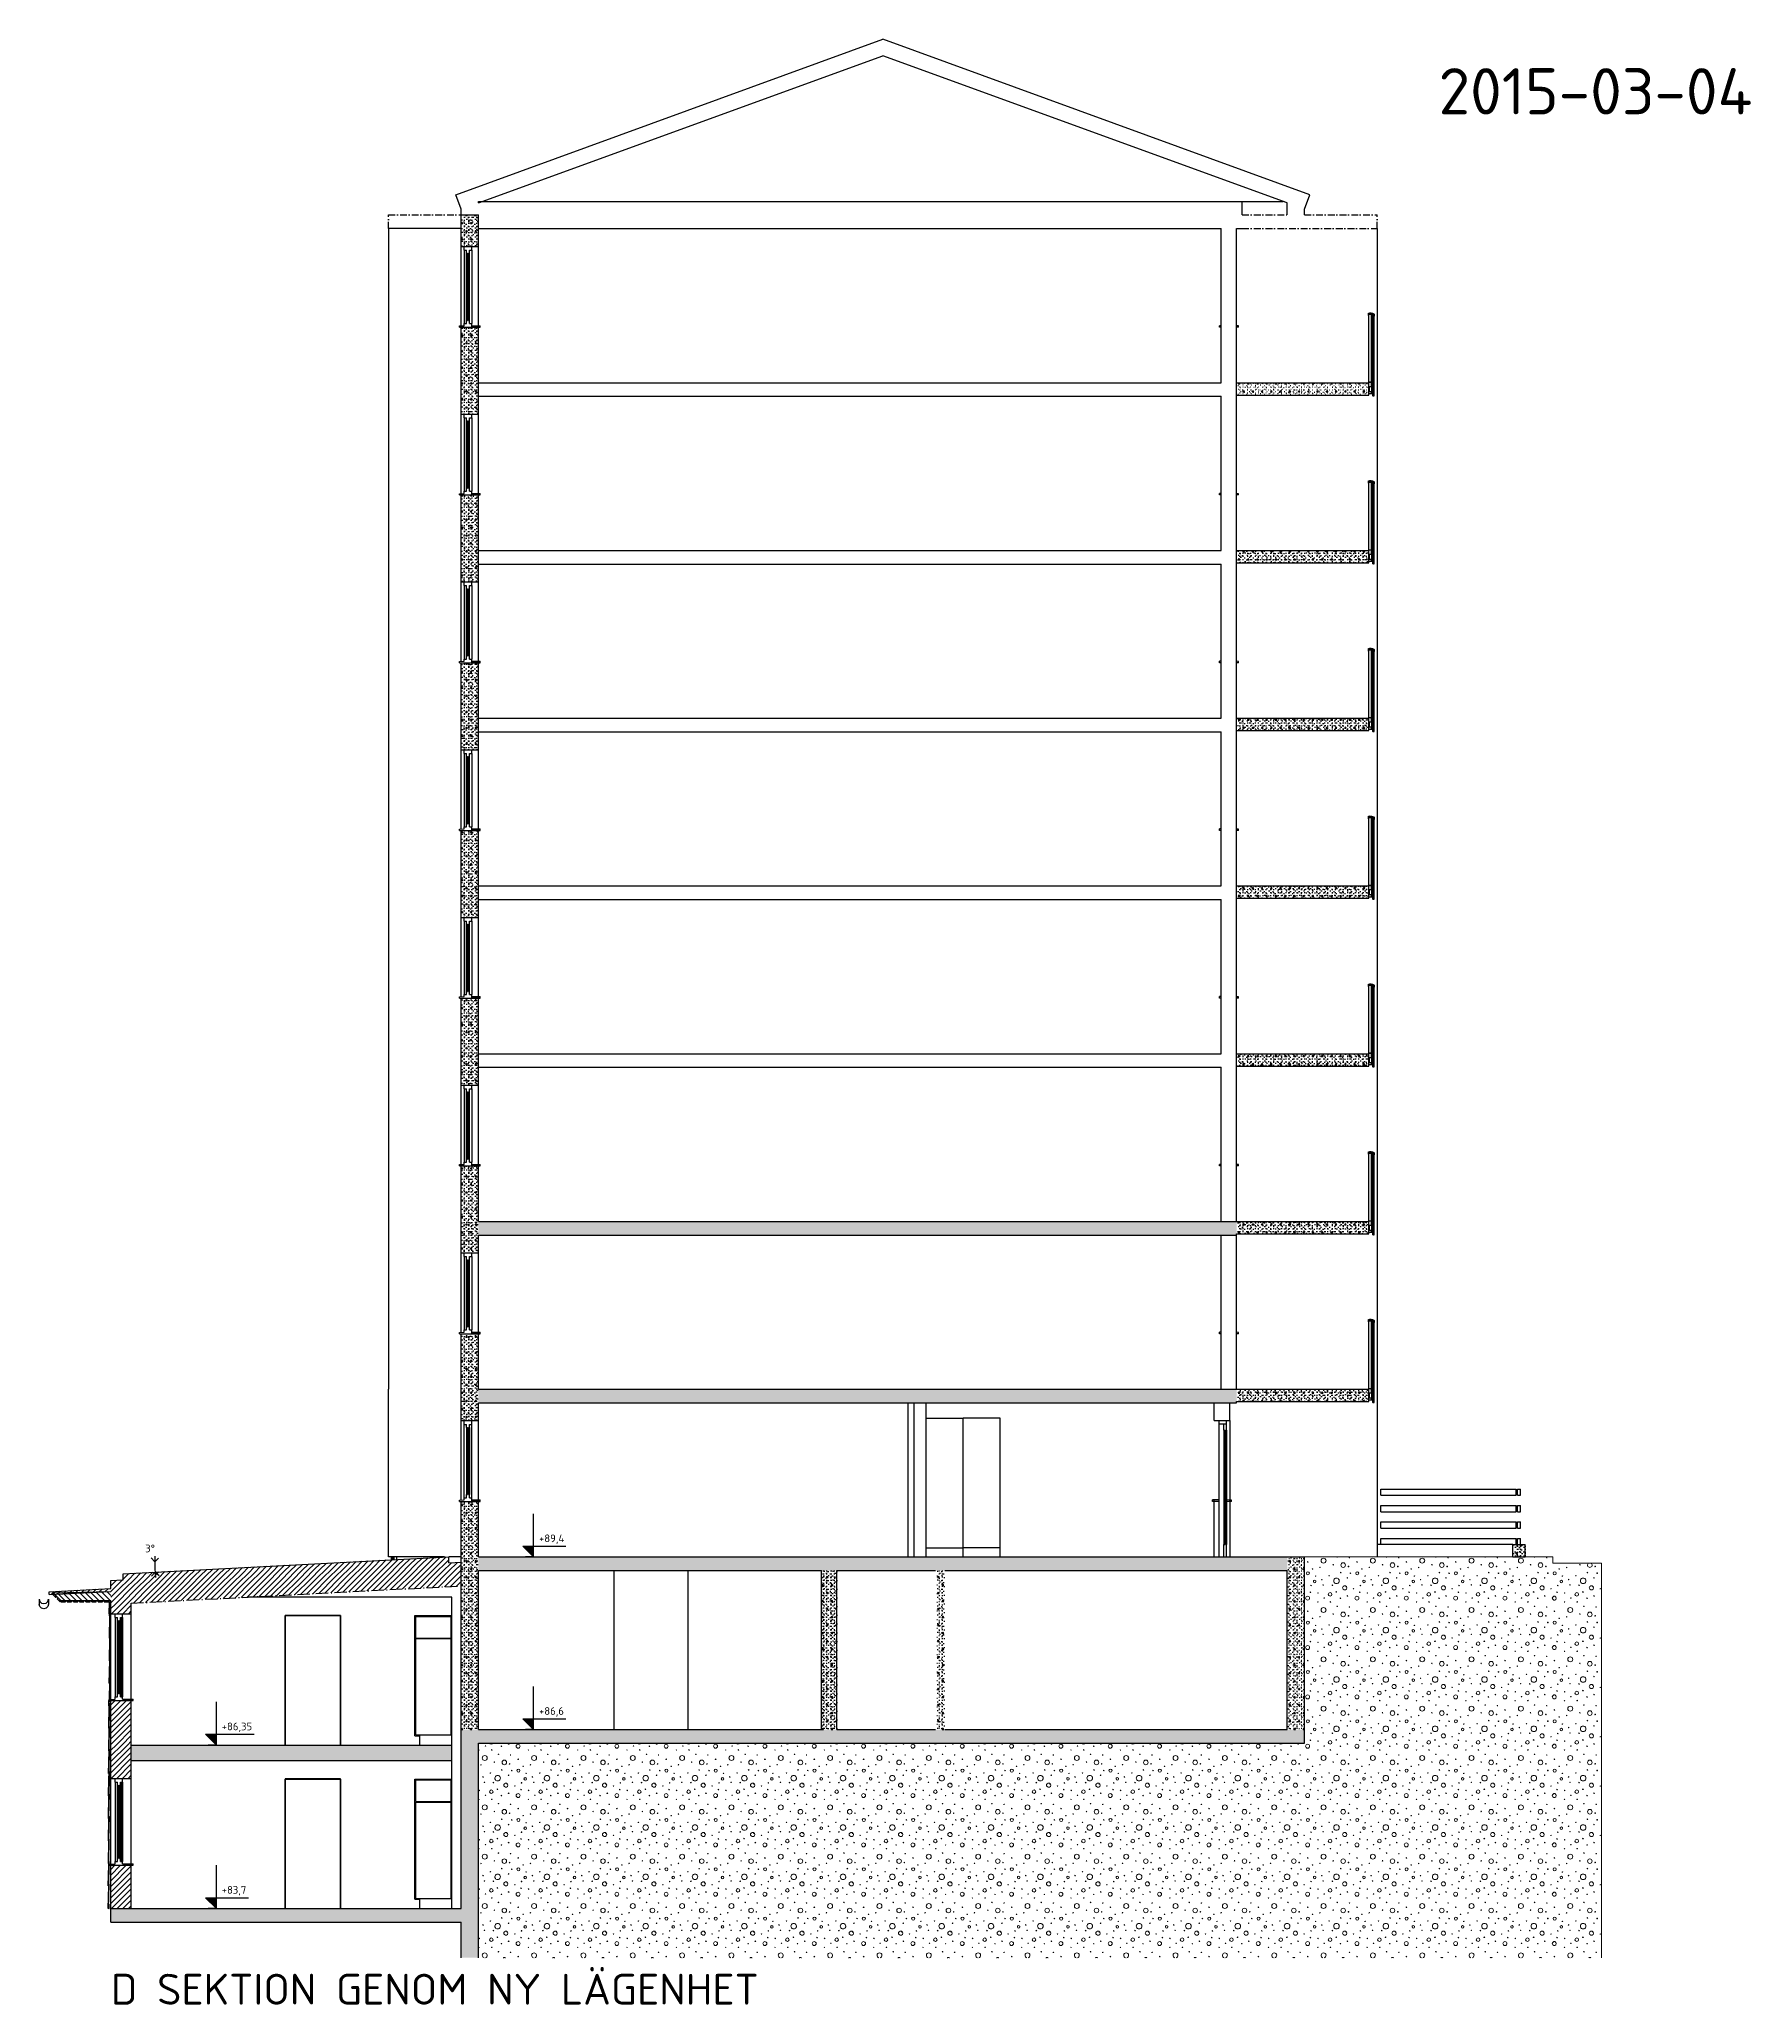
# Model space of a CAD drawing. Header units: millimetres. Extents: x 15 to 2176, y 3 to 641.
# Drawn here: x 1621 to 2176, y 3 to 641 of the extents above; entities that cross this region are included whole.
import ezdxf
from ezdxf.xclip import XClip

# ---------------------------------------------------------------- set-up
doc = ezdxf.new("R2010")
doc.units = ezdxf.units.MM
doc.header["$MEASUREMENT"] = 0
doc.header["$XCLIPFRAME"] = 0
doc.set_wipeout_variables(frame=1)
for name, pattern in [('A_PSTRECK_2', [3.8, 2.2, -0.7, 0.2, -0.7]), ('A_PSTRECK_4', [6, 4, -0.875, 0.25, -0.875]), ('Wipeout_Contour', [1000, 0, -1000])]:
    doc.linetypes.add(name, pattern=pattern)
for name, color, linetype in [('_Atmosfär- & Solljus', 7, 'Continuous'), ('A--------D3', 1, 'Continuous'), ('A--------P-', 7, 'Continuous'), ('A-01SB-----', 3, 'Continuous'), ('A-01SC-----', 7, 'Continuous'), ('A-01SC-----Ytterväggar2', 7, 'Continuous'), ('A-01SF-----', 7, 'Continuous'), ('A-01SG-----', 1, 'Continuous'), ('A-01SJ-----', 1, 'Continuous'), ('A-27B------', 7, 'Continuous'), ('A-27E------', 1, 'A_PSTRECK_2'), ('A-43E------', 1, 'A_PSTRECK_4'), ('A-45B------', 1, 'Continuous'), ('A-46---B---', 1, 'Continuous')]:
    doc.layers.add(name, color=color, linetype=linetype)
doc.layers.add('A-------K-N', color=5, linetype='Continuous', lineweight=0)
doc.layers.add('A-L-10--EF-', color=4, linetype='Continuous', lineweight=0)
doc.styles.add('ISO', font='')
doc.styles.get('ISO').set_extended_font_data('ISOCPEUR')
pattern_1 = [(0, (2027.966, 92.474), (0, 5.196152), [0.5, -2.5]), (0, (2029.466, 95.072), (0, 5.196152), [0.5, -2.5]), (60, (2027.966, 92.474), (-4.5, 2.598076), [0.5, -2.5]), (60, (2030.966, 92.474), (-4.5, 2.598076), [0.5, -2.5]), (120, (2028.466, 92.474), (4.5, 2.598076), [0.5, -2.5]), (120, (2031.466, 92.474), (4.5, 2.598076), [0.5, -2.5]), (0, (2027.9658, 92.9741), (0, 1), [0, -1, 0, -1.5]), (45, (2028.4658, 92.9741), (-0.7071068, 0.7071068), [0, -0.75, 0, -1.25])]
pattern_2 = [(135, (2027.9658, 92.4741), (0.9192388, 0.9192388), [])]
pattern_3 = [(45, (2027.9658, 92.4741), (-0.9192388, 0.9192388), [])]

# ---------------------------------------------------------------- blocks, each defined once
blk = doc.blocks.new('*X11')
at = {"layer": 'A-01SC-----', "linetype": 'Continuous'}
blk.add_hatch(color=256, dxfattribs=at).paths.add_polyline_path([(1764.17, 166.47), (1764.17, 166.97), (1761.37, 166.97), (1761.37, 166.47)])
blk = doc.blocks.new('*X12')
at = {"layer": 'A-L-10--EF-'}
for p, q in [((1763.65, 85.86), (1763.77, 85.95)), ((1763.77, 85.78), (1763.65, 85.8)), ((1763.77, 85.95), (1763.82, 85.84)), ((1765.8, 87.07), (1765.73, 87.18)), ((1765.76, 87.22), (1765.93, 87.18)), ((1765.93, 87.18), (1765.87, 87.08)), ((1767.77, 85.87), (1767.91, 85.97)), ((1767.99, 85.8), (1767.79, 85.82)), ((1767.91, 85.97), (1767.99, 85.8)), ((1769.95, 84.49), (1770.01, 84.35)), ((1770.12, 84.48), (1769.99, 84.54)), ((1770.01, 84.35), (1770.12, 84.43)), ((1770.97, 87.06), (1771.06, 87.16)), ((1771.18, 87.01), (1771.01, 86.99)), ((1771.06, 87.16), (1771.18, 87.01)), ((1773.26, 87.85), (1773.39, 87.95)), ((1773.48, 87.78), (1773.27, 87.8)), ((1773.39, 87.95), (1773.48, 87.78)), ((1773.87, 84.24), (1773.99, 84.32)), ((1774.06, 84.19), (1773.87, 84.21)), ((1774.07, 84.3), (1774.1, 84.24)), ((1776.38, 82.86), (1776.52, 82.96)), ((1776.52, 82.96), (1776.6, 82.79)), ((1779.65, 85.86), (1779.77, 85.95)), ((1779.77, 85.78), (1779.65, 85.8)), ((1779.77, 85.95), (1779.82, 85.84)), ((1781.8, 87.07), (1781.73, 87.18)), ((1781.76, 87.22), (1781.93, 87.18)), ((1781.93, 87.18), (1781.87, 87.08)), ((1783.77, 85.87), (1783.91, 85.97)), ((1783.99, 85.8), (1783.79, 85.82)), ((1783.91, 85.97), (1783.99, 85.8)), ((1785.95, 84.49), (1786.01, 84.35)), ((1786.12, 84.48), (1785.99, 84.54)), ((1786.01, 84.35), (1786.12, 84.43)), ((1786.97, 87.06), (1787.06, 87.16)), ((1787.18, 87.01), (1787.01, 86.99)), ((1787.06, 87.16), (1787.18, 87.01)), ((1789.26, 87.85), (1789.39, 87.95)), ((1789.48, 87.78), (1789.27, 87.8)), ((1789.39, 87.95), (1789.48, 87.78)), ((1789.87, 84.24), (1789.99, 84.32)), ((1790.06, 84.19), (1789.87, 84.21)), ((1790.07, 84.3), (1790.1, 84.24)), ((1792.38, 82.86), (1792.52, 82.96)), ((1792.52, 82.96), (1792.6, 82.79)), ((1795.65, 85.86), (1795.77, 85.95)), ((1795.77, 85.78), (1795.65, 85.8)), ((1795.77, 85.95), (1795.82, 85.84)), ((1797.8, 87.07), (1797.73, 87.18)), ((1797.76, 87.22), (1797.93, 87.18)), ((1797.93, 87.18), (1797.87, 87.08)), ((1799.77, 85.87), (1799.91, 85.97)), ((1799.99, 85.8), (1799.79, 85.82)), ((1799.91, 85.97), (1799.99, 85.8)), ((1801.95, 84.49), (1802.01, 84.35)), ((1802.12, 84.48), (1801.99, 84.54)), ((1802.01, 84.35), (1802.12, 84.43)), ((1802.97, 87.06), (1803.06, 87.16)), ((1803.18, 87.01), (1803.01, 86.99)), ((1803.06, 87.16), (1803.18, 87.01)), ((1805.26, 87.85), (1805.39, 87.95)), ((1805.48, 87.78), (1805.27, 87.8)), ((1805.39, 87.95), (1805.48, 87.78)), ((1805.87, 84.24), (1805.99, 84.32)), ((1806.06, 84.19), (1805.87, 84.21)), ((1806.07, 84.3), (1806.1, 84.24)), ((1808.38, 82.86), (1808.52, 82.96)), ((1808.52, 82.96), (1808.6, 82.79)), ((1811.65, 85.86), (1811.77, 85.95)), ((1811.77, 85.78), (1811.65, 85.8)), ((1811.77, 85.95), (1811.82, 85.84)), ((1813.8, 87.07), (1813.73, 87.18)), ((1813.76, 87.22), (1813.93, 87.18)), ((1813.93, 87.18), (1813.87, 87.08)), ((1815.77, 85.87), (1815.91, 85.97)), ((1815.99, 85.8), (1815.79, 85.82)), ((1815.91, 85.97), (1815.99, 85.8)), ((1817.95, 84.49), (1818.01, 84.35)), ((1818.12, 84.48), (1817.99, 84.54)), ((1818.01, 84.35), (1818.12, 84.43)), ((1818.97, 87.06), (1819.06, 87.16)), ((1819.18, 87.01), (1819.01, 86.99)), ((1819.06, 87.16), (1819.18, 87.01)), ((1821.26, 87.85), (1821.39, 87.95)), ((1821.48, 87.78), (1821.27, 87.8)), ((1821.39, 87.95), (1821.48, 87.78)), ((1821.87, 84.24), (1821.99, 84.32)), ((1822.06, 84.19), (1821.87, 84.21)), ((1822.07, 84.3), (1822.1, 84.24)), ((1824.38, 82.86), (1824.52, 82.96)), ((1824.52, 82.96), (1824.6, 82.79)), ((1827.65, 85.86), (1827.77, 85.95)), ((1827.77, 85.78), (1827.65, 85.8)), ((1827.77, 85.95), (1827.82, 85.84)), ((1829.8, 87.07), (1829.73, 87.18)), ((1829.76, 87.22), (1829.93, 87.18)), ((1829.93, 87.18), (1829.87, 87.08)), ((1831.77, 85.87), (1831.91, 85.97)), ((1831.99, 85.8), (1831.79, 85.82)), ((1831.91, 85.97), (1831.99, 85.8)), ((1833.95, 84.49), (1834.01, 84.35)), ((1834.12, 84.48), (1833.99, 84.54)), ((1834.01, 84.35), (1834.12, 84.43)), ((1834.97, 87.06), (1835.06, 87.16)), ((1835.18, 87.01), (1835.01, 86.99)), ((1835.06, 87.16), (1835.18, 87.01)), ((1837.26, 87.85), (1837.39, 87.95)), ((1837.48, 87.78), (1837.27, 87.8)), ((1837.39, 87.95), (1837.48, 87.78)), ((1837.87, 84.24), (1837.99, 84.32)), ((1838.06, 84.19), (1837.87, 84.21)), ((1838.07, 84.3), (1838.1, 84.24)), ((1840.38, 82.86), (1840.52, 82.96)), ((1840.52, 82.96), (1840.6, 82.79)), ((1843.65, 85.86), (1843.77, 85.95)), ((1843.77, 85.78), (1843.65, 85.8)), ((1843.77, 85.95), (1843.82, 85.84)), ((1845.8, 87.07), (1845.73, 87.18)), ((1845.76, 87.22), (1845.93, 87.18)), ((1845.93, 87.18), (1845.87, 87.08)), ((1847.77, 85.87), (1847.91, 85.97)), ((1847.99, 85.8), (1847.79, 85.82)), ((1847.91, 85.97), (1847.99, 85.8)), ((1849.95, 84.49), (1850.01, 84.35)), ((1850.12, 84.48), (1849.99, 84.54)), ((1850.01, 84.35), (1850.12, 84.43)), ((1850.97, 87.06), (1851.06, 87.16)), ((1851.18, 87.01), (1851.01, 86.99)), ((1851.06, 87.16), (1851.18, 87.01)), ((1853.26, 87.85), (1853.39, 87.95)), ((1853.48, 87.78), (1853.27, 87.8)), ((1853.39, 87.95), (1853.48, 87.78)), ((1853.87, 84.24), (1853.99, 84.32)), ((1854.06, 84.19), (1853.87, 84.21)), ((1854.07, 84.3), (1854.1, 84.24)), ((1856.38, 82.86), (1856.52, 82.96)), ((1856.52, 82.96), (1856.6, 82.79)), ((1859.65, 85.86), (1859.77, 85.95)), ((1859.77, 85.78), (1859.65, 85.8)), ((1859.77, 85.95), (1859.82, 85.84)), ((1861.8, 87.07), (1861.73, 87.18)), ((1861.76, 87.22), (1861.93, 87.18)), ((1861.93, 87.18), (1861.87, 87.08)), ((1863.77, 85.87), (1863.91, 85.97)), ((1863.99, 85.8), (1863.79, 85.82)), ((1863.91, 85.97), (1863.99, 85.8)), ((1865.95, 84.49), (1866.01, 84.35)), ((1866.12, 84.48), (1865.99, 84.54)), ((1866.01, 84.35), (1866.12, 84.43)), ((1866.97, 87.06), (1867.06, 87.16)), ((1867.18, 87.01), (1867.01, 86.99)), ((1867.06, 87.16), (1867.18, 87.01)), ((1869.26, 87.85), (1869.39, 87.95)), ((1869.48, 87.78), (1869.27, 87.8)), ((1869.39, 87.95), (1869.48, 87.78)), ((1869.87, 84.24), (1869.99, 84.32)), ((1870.06, 84.19), (1869.87, 84.21)), ((1870.07, 84.3), (1870.1, 84.24)), ((1872.38, 82.86), (1872.52, 82.96)), ((1872.52, 82.96), (1872.6, 82.79)), ((1875.65, 85.86), (1875.77, 85.95)), ((1875.77, 85.78), (1875.65, 85.8)), ((1875.77, 85.95), (1875.82, 85.84)), ((1877.8, 87.07), (1877.73, 87.18)), ((1877.76, 87.22), (1877.93, 87.18)), ((1877.93, 87.18), (1877.87, 87.08)), ((1879.77, 85.87), (1879.91, 85.97)), ((1879.99, 85.8), (1879.79, 85.82)), ((1879.91, 85.97), (1879.99, 85.8)), ((1881.95, 84.49), (1882.01, 84.35)), ((1882.12, 84.48), (1881.99, 84.54)), ((1882.01, 84.35), (1882.12, 84.43)), ((1882.97, 87.06), (1883.06, 87.16)), ((1883.18, 87.01), (1883.01, 86.99)), ((1883.06, 87.16), (1883.18, 87.01)), ((1885.26, 87.85), (1885.39, 87.95)), ((1885.48, 87.78), (1885.27, 87.8)), ((1885.39, 87.95), (1885.48, 87.78)), ((1885.87, 84.24), (1885.99, 84.32)), ((1886.06, 84.19), (1885.87, 84.21)), ((1886.07, 84.3), (1886.1, 84.24)), ((1888.38, 82.86), (1888.52, 82.96)), ((1888.52, 82.96), (1888.6, 82.79)), ((1891.65, 85.86), (1891.77, 85.95)), ((1891.77, 85.78), (1891.65, 85.8)), ((1891.77, 85.95), (1891.82, 85.84)), ((1893.8, 87.07), (1893.73, 87.18)), ((1893.76, 87.22), (1893.93, 87.18)), ((1893.93, 87.18), (1893.87, 87.08)), ((1895.77, 85.87), (1895.91, 85.97)), ((1895.99, 85.8), (1895.79, 85.82)), ((1895.91, 85.97), (1895.99, 85.8)), ((1897.95, 84.49), (1898.01, 84.35)), ((1898.12, 84.48), (1897.99, 84.54)), ((1898.01, 84.35), (1898.12, 84.43)), ((1898.97, 87.06), (1899.06, 87.16)), ((1899.18, 87.01), (1899.01, 86.99)), ((1899.06, 87.16), (1899.18, 87.01)), ((1901.26, 87.85), (1901.39, 87.95)), ((1901.48, 87.78), (1901.27, 87.8)), ((1901.39, 87.95), (1901.48, 87.78)), ((1901.87, 84.24), (1901.99, 84.32)), ((1902.06, 84.19), (1901.87, 84.21)), ((1902.07, 84.3), (1902.1, 84.24)), ((1904.38, 82.86), (1904.52, 82.96)), ((1904.52, 82.96), (1904.6, 82.79)), ((1907.65, 85.86), (1907.77, 85.95)), ((1907.77, 85.78), (1907.65, 85.8)), ((1907.77, 85.95), (1907.82, 85.84)), ((1909.8, 87.07), (1909.73, 87.18)), ((1909.76, 87.22), (1909.93, 87.18)), ((1909.93, 87.18), (1909.87, 87.08)), ((1911.77, 85.87), (1911.91, 85.97)), ((1911.99, 85.8), (1911.79, 85.82)), ((1911.91, 85.97), (1911.99, 85.8)), ((1913.95, 84.49), (1914.01, 84.35)), ((1914.12, 84.48), (1913.99, 84.54)), ((1914.01, 84.35), (1914.12, 84.43)), ((1914.97, 87.06), (1915.06, 87.16)), ((1915.18, 87.01), (1915.01, 86.99)), ((1915.06, 87.16), (1915.18, 87.01)), ((1917.26, 87.85), (1917.39, 87.95)), ((1917.48, 87.78), (1917.27, 87.8)), ((1917.39, 87.95), (1917.48, 87.78)), ((1917.87, 84.24), (1917.99, 84.32)), ((1918.06, 84.19), (1917.87, 84.21)), ((1918.07, 84.3), (1918.1, 84.24)), ((1920.38, 82.86), (1920.52, 82.96)), ((1920.52, 82.96), (1920.6, 82.79)), ((1923.65, 85.86), (1923.77, 85.95)), ((1923.77, 85.78), (1923.65, 85.8)), ((1923.77, 85.95), (1923.82, 85.84)), ((1925.8, 87.07), (1925.73, 87.18)), ((1925.76, 87.22), (1925.93, 87.18)), ((1925.93, 87.18), (1925.87, 87.08)), ((1927.77, 85.87), (1927.91, 85.97)), ((1927.99, 85.8), (1927.79, 85.82)), ((1927.91, 85.97), (1927.99, 85.8)), ((1929.95, 84.49), (1930.01, 84.35)), ((1930.12, 84.48), (1929.99, 84.54)), ((1930.01, 84.35), (1930.12, 84.43)), ((1930.97, 87.06), (1931.06, 87.16)), ((1931.18, 87.01), (1931.01, 86.99)), ((1931.06, 87.16), (1931.18, 87.01)), ((1933.26, 87.85), (1933.39, 87.95)), ((1933.48, 87.78), (1933.27, 87.8)), ((1933.39, 87.95), (1933.48, 87.78)), ((1933.87, 84.24), (1933.99, 84.32)), ((1934.06, 84.19), (1933.87, 84.21)), ((1934.07, 84.3), (1934.1, 84.24)), ((1936.38, 82.86), (1936.52, 82.96)), ((1936.52, 82.96), (1936.6, 82.79)), ((1939.65, 85.86), (1939.77, 85.95)), ((1939.77, 85.78), (1939.65, 85.8)), ((1939.77, 85.95), (1939.82, 85.84)), ((1941.8, 87.07), (1941.73, 87.18)), ((1941.76, 87.22), (1941.93, 87.18)), ((1941.93, 87.18), (1941.87, 87.08)), ((1943.77, 85.87), (1943.91, 85.97)), ((1943.99, 85.8), (1943.79, 85.82)), ((1943.91, 85.97), (1943.99, 85.8)), ((1945.95, 84.49), (1946.01, 84.35)), ((1946.12, 84.48), (1945.99, 84.54)), ((1946.01, 84.35), (1946.12, 84.43)), ((1946.97, 87.06), (1947.06, 87.16)), ((1947.18, 87.01), (1947.01, 86.99)), ((1947.06, 87.16), (1947.18, 87.01)), ((1949.26, 87.85), (1949.39, 87.95)), ((1949.48, 87.78), (1949.27, 87.8)), ((1949.39, 87.95), (1949.48, 87.78)), ((1949.87, 84.24), (1949.99, 84.32)), ((1950.06, 84.19), (1949.87, 84.21)), ((1950.07, 84.3), (1950.1, 84.24)), ((1952.38, 82.86), (1952.52, 82.96)), ((1952.52, 82.96), (1952.6, 82.79)), ((1955.65, 85.86), (1955.77, 85.95)), ((1955.77, 85.78), (1955.65, 85.8)), ((1955.77, 85.95), (1955.82, 85.84)), ((1957.8, 87.07), (1957.73, 87.18)), ((1957.76, 87.22), (1957.93, 87.18)), ((1957.93, 87.18), (1957.87, 87.08)), ((1959.77, 85.87), (1959.91, 85.97)), ((1959.99, 85.8), (1959.79, 85.82)), ((1959.91, 85.97), (1959.99, 85.8)), ((1961.95, 84.49), (1962.01, 84.35)), ((1962.12, 84.48), (1961.99, 84.54)), ((1962.01, 84.35), (1962.12, 84.43)), ((1962.97, 87.06), (1963.06, 87.16)), ((1963.18, 87.01), (1963.01, 86.99)), ((1963.06, 87.16), (1963.18, 87.01)), ((1965.26, 87.85), (1965.39, 87.95)), ((1965.48, 87.78), (1965.27, 87.8)), ((1965.39, 87.95), (1965.48, 87.78)), ((1965.87, 84.24), (1965.99, 84.32)), ((1966.06, 84.19), (1965.87, 84.21)), ((1966.07, 84.3), (1966.1, 84.24)), ((1968.38, 82.86), (1968.52, 82.96)), ((1968.52, 82.96), (1968.6, 82.79)), ((1971.65, 85.86), (1971.77, 85.95)), ((1971.77, 85.78), (1971.65, 85.8)), ((1971.77, 85.95), (1971.82, 85.84)), ((1973.8, 87.07), (1973.73, 87.18)), ((1973.76, 87.22), (1973.93, 87.18)), ((1973.93, 87.18), (1973.87, 87.08)), ((1975.77, 85.87), (1975.91, 85.97)), ((1975.99, 85.8), (1975.79, 85.82)), ((1975.91, 85.97), (1975.99, 85.8)), ((1977.95, 84.49), (1978.01, 84.35)), ((1978.12, 84.48), (1977.99, 84.54)), ((1978.01, 84.35), (1978.12, 84.43)), ((1978.97, 87.06), (1979.06, 87.16)), ((1979.18, 87.01), (1979.01, 86.99)), ((1979.06, 87.16), (1979.18, 87.01)), ((1981.26, 87.85), (1981.39, 87.95)), ((1981.48, 87.78), (1981.27, 87.8)), ((1981.39, 87.95), (1981.48, 87.78)), ((1981.87, 84.24), (1981.99, 84.32)), ((1982.06, 84.19), (1981.87, 84.21)), ((1982.07, 84.3), (1982.1, 84.24)), ((1984.38, 82.86), (1984.52, 82.96)), ((1984.52, 82.96), (1984.6, 82.79)), ((1987.65, 85.86), (1987.77, 85.95)), ((1987.77, 85.78), (1987.65, 85.8)), ((1987.77, 85.95), (1987.82, 85.84)), ((1989.8, 87.07), (1989.73, 87.18)), ((1989.76, 87.22), (1989.93, 87.18)), ((1989.93, 87.18), (1989.87, 87.08)), ((1991.77, 85.87), (1991.91, 85.97)), ((1991.99, 85.8), (1991.79, 85.82)), ((1991.91, 85.97), (1991.99, 85.8)), ((1993.95, 84.49), (1994.01, 84.35)), ((1994.12, 84.48), (1993.99, 84.54)), ((1994.01, 84.35), (1994.12, 84.43)), ((1994.97, 87.06), (1995.06, 87.16)), ((1995.18, 87.01), (1995.01, 86.99)), ((1995.06, 87.16), (1995.18, 87.01)), ((1997.26, 87.85), (1997.39, 87.95)), ((1997.48, 87.78), (1997.27, 87.8)), ((1997.39, 87.95), (1997.48, 87.78)), ((1997.87, 84.24), (1997.99, 84.32)), ((1998.06, 84.19), (1997.87, 84.21)), ((1998.07, 84.3), (1998.1, 84.24)), ((2000.38, 82.86), (2000.52, 82.96)), ((2000.52, 82.96), (2000.6, 82.79)), ((2003.65, 85.86), (2003.77, 85.95)), ((2003.77, 85.78), (2003.65, 85.8)), ((2003.77, 85.95), (2003.82, 85.84)), ((2005.8, 87.07), (2005.73, 87.18)), ((2005.76, 87.22), (2005.93, 87.18)), ((2005.93, 87.18), (2005.87, 87.08)), ((2007.77, 85.87), (2007.91, 85.97)), ((2007.99, 85.8), (2007.79, 85.82)), ((2007.91, 85.97), (2007.99, 85.8)), ((2009.95, 84.49), (2010.01, 84.35)), ((2010.12, 84.48), (2009.99, 84.54)), ((2010.01, 84.35), (2010.12, 84.43)), ((2010.97, 87.06), (2011.06, 87.16)), ((2011.18, 87.01), (2011.01, 86.99)), ((2011.06, 87.16), (2011.18, 87.01)), ((2013.26, 87.85), (2013.39, 87.95)), ((2013.48, 87.78), (2013.27, 87.8)), ((2013.39, 87.95), (2013.48, 87.78)), ((2013.87, 84.24), (2013.99, 84.32)), ((2014.06, 84.19), (2013.87, 84.21)), ((2014.07, 84.3), (2014.1, 84.24)), ((2016.38, 82.86), (2016.52, 82.96)), ((2016.52, 82.96), (2016.6, 82.79)), ((2019.65, 85.86), (2019.77, 85.95)), ((2019.77, 85.78), (2019.65, 85.8)), ((2019.77, 85.95), (2019.82, 85.84)), ((2021.8, 87.07), (2021.73, 87.18)), ((2021.76, 87.22), (2021.93, 87.18)), ((2021.93, 87.18), (2021.87, 87.08)), ((2023.77, 85.87), (2023.91, 85.97)), ((2023.99, 85.8), (2023.79, 85.82)), ((2023.91, 85.97), (2023.99, 85.8)), ((2025.95, 84.49), (2026.01, 84.35)), ((2026.12, 84.48), (2025.99, 84.54)), ((2026.01, 84.35), (2026.12, 84.43)), ((2026.97, 87.06), (2027.06, 87.16)), ((2027.18, 87.01), (2027.01, 86.99)), ((2027.06, 87.16), (2027.18, 87.01)), ((2029.26, 87.85), (2029.39, 87.95)), ((2029.48, 87.78), (2029.27, 87.8)), ((2029.39, 87.95), (2029.48, 87.78)), ((2029.87, 84.24), (2029.99, 84.32)), ((2030.06, 84.19), (2029.87, 84.21)), ((2030.07, 84.3), (2030.1, 84.24)), ((1764.46, 81.16), (1764.31, 81.08)), ((1764.31, 81.08), (1764.38, 81)), ((1764.47, 81.02), (1764.5, 81.13)), ((1765, 77.18), (1765.1, 77.26)), ((1765.19, 77.09), (1765.02, 77.1)), ((1765.1, 77.26), (1765.19, 77.09)), ((1767.31, 78.39), (1767.45, 78.5)), ((1767.53, 78.32), (1767.33, 78.34)), ((1767.45, 78.5), (1767.53, 78.32)), ((1768.63, 81.97), (1768.7, 81.83)), ((1768.81, 81.97), (1768.68, 82.02)), ((1768.7, 81.83), (1768.81, 81.92)), ((1771.09, 79.4), (1771.18, 79.51)), ((1771.3, 79.35), (1771.13, 79.33)), ((1771.18, 79.51), (1771.3, 79.35)), ((1773.37, 77.78), (1773.22, 77.69)), ((1773.22, 77.69), (1773.29, 77.62)), ((1773.38, 77.64), (1773.41, 77.75)), ((1773.72, 81.44), (1773.57, 81.35)), ((1773.57, 81.35), (1773.64, 81.28)), ((1773.73, 81.3), (1773.76, 81.4)), ((1774.32, 79.14), (1774.25, 79.25)), ((1774.29, 79.29), (1774.45, 79.25)), ((1774.45, 79.25), (1774.4, 79.14)), ((1776.6, 82.79), (1776.4, 82.81)), ((1777.94, 80.54), (1778.06, 80.62)), ((1778.12, 80.49), (1777.94, 80.51)), ((1778.14, 80.6), (1778.16, 80.54)), ((1778.94, 78.29), (1779.07, 78.39)), ((1779.16, 78.22), (1778.95, 78.23)), ((1779.07, 78.39), (1779.16, 78.22)), ((1780.46, 81.16), (1780.31, 81.08)), ((1780.31, 81.08), (1780.38, 81)), ((1780.47, 81.02), (1780.5, 81.13)), ((1781, 77.18), (1781.1, 77.26)), ((1781.19, 77.09), (1781.02, 77.1)), ((1781.1, 77.26), (1781.19, 77.09)), ((1783.31, 78.39), (1783.45, 78.5)), ((1783.53, 78.32), (1783.33, 78.34)), ((1783.45, 78.5), (1783.53, 78.32)), ((1784.63, 81.97), (1784.7, 81.83)), ((1784.81, 81.97), (1784.68, 82.02)), ((1784.7, 81.83), (1784.81, 81.92)), ((1787.09, 79.4), (1787.18, 79.51)), ((1787.3, 79.35), (1787.13, 79.33)), ((1787.18, 79.51), (1787.3, 79.35)), ((1789.37, 77.78), (1789.22, 77.69)), ((1789.22, 77.69), (1789.29, 77.62)), ((1789.38, 77.64), (1789.41, 77.75)), ((1789.72, 81.44), (1789.57, 81.35)), ((1789.57, 81.35), (1789.64, 81.28)), ((1789.73, 81.3), (1789.76, 81.4)), ((1790.32, 79.14), (1790.25, 79.25)), ((1790.29, 79.29), (1790.45, 79.25)), ((1790.45, 79.25), (1790.4, 79.14)), ((1792.6, 82.79), (1792.4, 82.81)), ((1793.94, 80.54), (1794.06, 80.62)), ((1794.12, 80.49), (1793.94, 80.51)), ((1794.14, 80.6), (1794.16, 80.54)), ((1794.94, 78.29), (1795.07, 78.39)), ((1795.16, 78.22), (1794.95, 78.23)), ((1795.07, 78.39), (1795.16, 78.22)), ((1796.46, 81.16), (1796.31, 81.08)), ((1796.31, 81.08), (1796.38, 81)), ((1796.47, 81.02), (1796.5, 81.13)), ((1797, 77.18), (1797.1, 77.26)), ((1797.19, 77.09), (1797.02, 77.1)), ((1797.1, 77.26), (1797.19, 77.09)), ((1799.31, 78.39), (1799.45, 78.5)), ((1799.53, 78.32), (1799.33, 78.34)), ((1799.45, 78.5), (1799.53, 78.32)), ((1800.63, 81.97), (1800.7, 81.83)), ((1800.81, 81.97), (1800.68, 82.02)), ((1800.7, 81.83), (1800.81, 81.92)), ((1803.09, 79.4), (1803.18, 79.51)), ((1803.3, 79.35), (1803.13, 79.33)), ((1803.18, 79.51), (1803.3, 79.35)), ((1805.37, 77.78), (1805.22, 77.69)), ((1805.22, 77.69), (1805.29, 77.62)), ((1805.38, 77.64), (1805.41, 77.75)), ((1805.72, 81.44), (1805.57, 81.35)), ((1805.57, 81.35), (1805.64, 81.28)), ((1805.73, 81.3), (1805.76, 81.4)), ((1806.32, 79.14), (1806.25, 79.25)), ((1806.29, 79.29), (1806.45, 79.25)), ((1806.45, 79.25), (1806.4, 79.14)), ((1808.6, 82.79), (1808.4, 82.81)), ((1809.94, 80.54), (1810.06, 80.62)), ((1810.12, 80.49), (1809.94, 80.51)), ((1810.14, 80.6), (1810.16, 80.54)), ((1810.94, 78.29), (1811.07, 78.39)), ((1811.16, 78.22), (1810.95, 78.23)), ((1811.07, 78.39), (1811.16, 78.22)), ((1812.46, 81.16), (1812.31, 81.08)), ((1812.31, 81.08), (1812.38, 81)), ((1812.47, 81.02), (1812.5, 81.13)), ((1813, 77.18), (1813.1, 77.26)), ((1813.19, 77.09), (1813.02, 77.1)), ((1813.1, 77.26), (1813.19, 77.09)), ((1815.31, 78.39), (1815.45, 78.5)), ((1815.53, 78.32), (1815.33, 78.34)), ((1815.45, 78.5), (1815.53, 78.32)), ((1816.63, 81.97), (1816.7, 81.83)), ((1816.81, 81.97), (1816.68, 82.02)), ((1816.7, 81.83), (1816.81, 81.92)), ((1819.09, 79.4), (1819.18, 79.51)), ((1819.3, 79.35), (1819.13, 79.33)), ((1819.18, 79.51), (1819.3, 79.35)), ((1821.37, 77.78), (1821.22, 77.69)), ((1821.22, 77.69), (1821.29, 77.62)), ((1821.38, 77.64), (1821.41, 77.75)), ((1821.72, 81.44), (1821.57, 81.35)), ((1821.57, 81.35), (1821.64, 81.28)), ((1821.73, 81.3), (1821.76, 81.4)), ((1822.32, 79.14), (1822.25, 79.25)), ((1822.29, 79.29), (1822.45, 79.25)), ((1822.45, 79.25), (1822.4, 79.14)), ((1824.6, 82.79), (1824.4, 82.81)), ((1825.94, 80.54), (1826.06, 80.62)), ((1826.12, 80.49), (1825.94, 80.51)), ((1826.14, 80.6), (1826.16, 80.54)), ((1826.94, 78.29), (1827.07, 78.39)), ((1827.16, 78.22), (1826.95, 78.23)), ((1827.07, 78.39), (1827.16, 78.22)), ((1828.46, 81.16), (1828.31, 81.08)), ((1828.31, 81.08), (1828.38, 81)), ((1828.47, 81.02), (1828.5, 81.13)), ((1829, 77.18), (1829.1, 77.26)), ((1829.19, 77.09), (1829.02, 77.1)), ((1829.1, 77.26), (1829.19, 77.09)), ((1831.31, 78.39), (1831.45, 78.5)), ((1831.53, 78.32), (1831.33, 78.34)), ((1831.45, 78.5), (1831.53, 78.32)), ((1832.63, 81.97), (1832.7, 81.83)), ((1832.81, 81.97), (1832.68, 82.02)), ((1832.7, 81.83), (1832.81, 81.92)), ((1835.09, 79.4), (1835.18, 79.51)), ((1835.3, 79.35), (1835.13, 79.33)), ((1835.18, 79.51), (1835.3, 79.35)), ((1837.37, 77.78), (1837.22, 77.69)), ((1837.22, 77.69), (1837.29, 77.62)), ((1837.38, 77.64), (1837.41, 77.75)), ((1837.72, 81.44), (1837.57, 81.35)), ((1837.57, 81.35), (1837.64, 81.28)), ((1837.73, 81.3), (1837.76, 81.4)), ((1838.32, 79.14), (1838.25, 79.25)), ((1838.29, 79.29), (1838.45, 79.25)), ((1838.45, 79.25), (1838.4, 79.14)), ((1840.6, 82.79), (1840.4, 82.81)), ((1841.94, 80.54), (1842.06, 80.62)), ((1842.12, 80.49), (1841.94, 80.51)), ((1842.14, 80.6), (1842.16, 80.54)), ((1842.94, 78.29), (1843.07, 78.39)), ((1843.16, 78.22), (1842.95, 78.23)), ((1843.07, 78.39), (1843.16, 78.22)), ((1844.46, 81.16), (1844.31, 81.08)), ((1844.31, 81.08), (1844.38, 81)), ((1844.47, 81.02), (1844.5, 81.13)), ((1845, 77.18), (1845.1, 77.26)), ((1845.19, 77.09), (1845.02, 77.1)), ((1845.1, 77.26), (1845.19, 77.09)), ((1847.31, 78.39), (1847.45, 78.5)), ((1847.53, 78.32), (1847.33, 78.34)), ((1847.45, 78.5), (1847.53, 78.32)), ((1848.63, 81.97), (1848.7, 81.83)), ((1848.81, 81.97), (1848.68, 82.02)), ((1848.7, 81.83), (1848.81, 81.92)), ((1851.09, 79.4), (1851.18, 79.51)), ((1851.3, 79.35), (1851.13, 79.33)), ((1851.18, 79.51), (1851.3, 79.35)), ((1853.37, 77.78), (1853.22, 77.69)), ((1853.22, 77.69), (1853.29, 77.62)), ((1853.38, 77.64), (1853.41, 77.75)), ((1853.72, 81.44), (1853.57, 81.35)), ((1853.57, 81.35), (1853.64, 81.28)), ((1853.73, 81.3), (1853.76, 81.4)), ((1854.32, 79.14), (1854.25, 79.25)), ((1854.29, 79.29), (1854.45, 79.25)), ((1854.45, 79.25), (1854.4, 79.14)), ((1856.6, 82.79), (1856.4, 82.81)), ((1857.94, 80.54), (1858.06, 80.62)), ((1858.12, 80.49), (1857.94, 80.51)), ((1858.14, 80.6), (1858.16, 80.54)), ((1858.94, 78.29), (1859.07, 78.39)), ((1859.16, 78.22), (1858.95, 78.23)), ((1859.07, 78.39), (1859.16, 78.22)), ((1860.46, 81.16), (1860.31, 81.08)), ((1860.31, 81.08), (1860.38, 81)), ((1860.47, 81.02), (1860.5, 81.13)), ((1861, 77.18), (1861.1, 77.26)), ((1861.19, 77.09), (1861.02, 77.1)), ((1861.1, 77.26), (1861.19, 77.09)), ((1863.31, 78.39), (1863.45, 78.5)), ((1863.53, 78.32), (1863.33, 78.34)), ((1863.45, 78.5), (1863.53, 78.32)), ((1864.63, 81.97), (1864.7, 81.83)), ((1864.81, 81.97), (1864.68, 82.02)), ((1864.7, 81.83), (1864.81, 81.92)), ((1867.09, 79.4), (1867.18, 79.51)), ((1867.3, 79.35), (1867.13, 79.33)), ((1867.18, 79.51), (1867.3, 79.35)), ((1869.37, 77.78), (1869.22, 77.69)), ((1869.22, 77.69), (1869.29, 77.62)), ((1869.38, 77.64), (1869.41, 77.75)), ((1869.72, 81.44), (1869.57, 81.35)), ((1869.57, 81.35), (1869.64, 81.28)), ((1869.73, 81.3), (1869.76, 81.4)), ((1870.32, 79.14), (1870.25, 79.25)), ((1870.29, 79.29), (1870.45, 79.25)), ((1870.45, 79.25), (1870.4, 79.14)), ((1872.6, 82.79), (1872.4, 82.81)), ((1873.94, 80.54), (1874.06, 80.62)), ((1874.12, 80.49), (1873.94, 80.51)), ((1874.14, 80.6), (1874.16, 80.54)), ((1874.94, 78.29), (1875.07, 78.39)), ((1875.16, 78.22), (1874.95, 78.23)), ((1875.07, 78.39), (1875.16, 78.22)), ((1876.46, 81.16), (1876.31, 81.08)), ((1876.31, 81.08), (1876.38, 81)), ((1876.47, 81.02), (1876.5, 81.13)), ((1877, 77.18), (1877.1, 77.26)), ((1877.19, 77.09), (1877.02, 77.1)), ((1877.1, 77.26), (1877.19, 77.09)), ((1879.31, 78.39), (1879.45, 78.5)), ((1879.53, 78.32), (1879.33, 78.34)), ((1879.45, 78.5), (1879.53, 78.32)), ((1880.63, 81.97), (1880.7, 81.83)), ((1880.81, 81.97), (1880.68, 82.02)), ((1880.7, 81.83), (1880.81, 81.92)), ((1883.09, 79.4), (1883.18, 79.51)), ((1883.3, 79.35), (1883.13, 79.33)), ((1883.18, 79.51), (1883.3, 79.35)), ((1885.37, 77.78), (1885.22, 77.69)), ((1885.22, 77.69), (1885.29, 77.62)), ((1885.38, 77.64), (1885.41, 77.75)), ((1885.72, 81.44), (1885.57, 81.35)), ((1885.57, 81.35), (1885.64, 81.28)), ((1885.73, 81.3), (1885.76, 81.4)), ((1886.32, 79.14), (1886.25, 79.25)), ((1886.29, 79.29), (1886.45, 79.25)), ((1886.45, 79.25), (1886.4, 79.14)), ((1888.6, 82.79), (1888.4, 82.81)), ((1889.94, 80.54), (1890.06, 80.62)), ((1890.12, 80.49), (1889.94, 80.51)), ((1890.14, 80.6), (1890.16, 80.54)), ((1890.94, 78.29), (1891.07, 78.39)), ((1891.16, 78.22), (1890.95, 78.23)), ((1891.07, 78.39), (1891.16, 78.22)), ((1892.46, 81.16), (1892.31, 81.08)), ((1892.31, 81.08), (1892.38, 81)), ((1892.47, 81.02), (1892.5, 81.13)), ((1893, 77.18), (1893.1, 77.26)), ((1893.19, 77.09), (1893.02, 77.1)), ((1893.1, 77.26), (1893.19, 77.09)), ((1895.31, 78.39), (1895.45, 78.5)), ((1895.53, 78.32), (1895.33, 78.34)), ((1895.45, 78.5), (1895.53, 78.32)), ((1896.63, 81.97), (1896.7, 81.83)), ((1896.81, 81.97), (1896.68, 82.02)), ((1896.7, 81.83), (1896.81, 81.92)), ((1899.09, 79.4), (1899.18, 79.51)), ((1899.3, 79.35), (1899.13, 79.33)), ((1899.18, 79.51), (1899.3, 79.35)), ((1901.37, 77.78), (1901.22, 77.69)), ((1901.22, 77.69), (1901.29, 77.62)), ((1901.38, 77.64), (1901.41, 77.75)), ((1901.72, 81.44), (1901.57, 81.35)), ((1901.57, 81.35), (1901.64, 81.28)), ((1901.73, 81.3), (1901.76, 81.4)), ((1902.32, 79.14), (1902.25, 79.25)), ((1902.29, 79.29), (1902.45, 79.25)), ((1902.45, 79.25), (1902.4, 79.14)), ((1904.6, 82.79), (1904.4, 82.81)), ((1905.94, 80.54), (1906.06, 80.62)), ((1906.12, 80.49), (1905.94, 80.51)), ((1906.14, 80.6), (1906.16, 80.54)), ((1906.94, 78.29), (1907.07, 78.39)), ((1907.16, 78.22), (1906.95, 78.23)), ((1907.07, 78.39), (1907.16, 78.22)), ((1908.46, 81.16), (1908.31, 81.08)), ((1908.31, 81.08), (1908.38, 81)), ((1908.47, 81.02), (1908.5, 81.13)), ((1909, 77.18), (1909.1, 77.26)), ((1909.19, 77.09), (1909.02, 77.1)), ((1909.1, 77.26), (1909.19, 77.09)), ((1911.31, 78.39), (1911.45, 78.5)), ((1911.53, 78.32), (1911.33, 78.34)), ((1911.45, 78.5), (1911.53, 78.32)), ((1912.63, 81.97), (1912.7, 81.83)), ((1912.81, 81.97), (1912.68, 82.02)), ((1912.7, 81.83), (1912.81, 81.92)), ((1915.09, 79.4), (1915.18, 79.51)), ((1915.3, 79.35), (1915.13, 79.33)), ((1915.18, 79.51), (1915.3, 79.35)), ((1917.37, 77.78), (1917.22, 77.69)), ((1917.22, 77.69), (1917.29, 77.62)), ((1917.38, 77.64), (1917.41, 77.75)), ((1917.72, 81.44), (1917.57, 81.35)), ((1917.57, 81.35), (1917.64, 81.28)), ((1917.73, 81.3), (1917.76, 81.4)), ((1918.32, 79.14), (1918.25, 79.25)), ((1918.29, 79.29), (1918.45, 79.25)), ((1918.45, 79.25), (1918.4, 79.14)), ((1920.6, 82.79), (1920.4, 82.81)), ((1921.94, 80.54), (1922.06, 80.62)), ((1922.12, 80.49), (1921.94, 80.51)), ((1922.14, 80.6), (1922.16, 80.54)), ((1922.94, 78.29), (1923.07, 78.39)), ((1923.16, 78.22), (1922.95, 78.23)), ((1923.07, 78.39), (1923.16, 78.22)), ((1924.46, 81.16), (1924.31, 81.08)), ((1924.31, 81.08), (1924.38, 81)), ((1924.47, 81.02), (1924.5, 81.13)), ((1925, 77.18), (1925.1, 77.26)), ((1925.19, 77.09), (1925.02, 77.1)), ((1925.1, 77.26), (1925.19, 77.09)), ((1927.31, 78.39), (1927.45, 78.5)), ((1927.53, 78.32), (1927.33, 78.34)), ((1927.45, 78.5), (1927.53, 78.32)), ((1928.63, 81.97), (1928.7, 81.83)), ((1928.81, 81.97), (1928.68, 82.02)), ((1928.7, 81.83), (1928.81, 81.92)), ((1931.09, 79.4), (1931.18, 79.51)), ((1931.3, 79.35), (1931.13, 79.33)), ((1931.18, 79.51), (1931.3, 79.35)), ((1933.37, 77.78), (1933.22, 77.69)), ((1933.22, 77.69), (1933.29, 77.62)), ((1933.38, 77.64), (1933.41, 77.75)), ((1933.72, 81.44), (1933.57, 81.35)), ((1933.57, 81.35), (1933.64, 81.28)), ((1933.73, 81.3), (1933.76, 81.4)), ((1934.32, 79.14), (1934.25, 79.25)), ((1934.29, 79.29), (1934.45, 79.25)), ((1934.45, 79.25), (1934.4, 79.14)), ((1936.6, 82.79), (1936.4, 82.81)), ((1937.94, 80.54), (1938.06, 80.62)), ((1938.12, 80.49), (1937.94, 80.51)), ((1938.14, 80.6), (1938.16, 80.54)), ((1938.94, 78.29), (1939.07, 78.39)), ((1939.16, 78.22), (1938.95, 78.23)), ((1939.07, 78.39), (1939.16, 78.22)), ((1940.46, 81.16), (1940.31, 81.08)), ((1940.31, 81.08), (1940.38, 81)), ((1940.47, 81.02), (1940.5, 81.13)), ((1941, 77.18), (1941.1, 77.26)), ((1941.19, 77.09), (1941.02, 77.1)), ((1941.1, 77.26), (1941.19, 77.09)), ((1943.31, 78.39), (1943.45, 78.5)), ((1943.53, 78.32), (1943.33, 78.34)), ((1943.45, 78.5), (1943.53, 78.32)), ((1944.63, 81.97), (1944.7, 81.83)), ((1944.81, 81.97), (1944.68, 82.02)), ((1944.7, 81.83), (1944.81, 81.92)), ((1947.09, 79.4), (1947.18, 79.51)), ((1947.3, 79.35), (1947.13, 79.33)), ((1947.18, 79.51), (1947.3, 79.35)), ((1949.37, 77.78), (1949.22, 77.69)), ((1949.22, 77.69), (1949.29, 77.62)), ((1949.38, 77.64), (1949.41, 77.75)), ((1949.72, 81.44), (1949.57, 81.35)), ((1949.57, 81.35), (1949.64, 81.28)), ((1949.73, 81.3), (1949.76, 81.4)), ((1950.32, 79.14), (1950.25, 79.25)), ((1950.29, 79.29), (1950.45, 79.25)), ((1950.45, 79.25), (1950.4, 79.14)), ((1952.6, 82.79), (1952.4, 82.81)), ((1953.94, 80.54), (1954.06, 80.62)), ((1954.12, 80.49), (1953.94, 80.51)), ((1954.14, 80.6), (1954.16, 80.54)), ((1954.94, 78.29), (1955.07, 78.39)), ((1955.16, 78.22), (1954.95, 78.23)), ((1955.07, 78.39), (1955.16, 78.22)), ((1956.46, 81.16), (1956.31, 81.08)), ((1956.31, 81.08), (1956.38, 81)), ((1956.47, 81.02), (1956.5, 81.13)), ((1957, 77.18), (1957.1, 77.26)), ((1957.19, 77.09), (1957.02, 77.1)), ((1957.1, 77.26), (1957.19, 77.09)), ((1959.31, 78.39), (1959.45, 78.5)), ((1959.53, 78.32), (1959.33, 78.34)), ((1959.45, 78.5), (1959.53, 78.32)), ((1960.63, 81.97), (1960.7, 81.83)), ((1960.81, 81.97), (1960.68, 82.02)), ((1960.7, 81.83), (1960.81, 81.92)), ((1963.09, 79.4), (1963.18, 79.51)), ((1963.3, 79.35), (1963.13, 79.33)), ((1963.18, 79.51), (1963.3, 79.35)), ((1965.37, 77.78), (1965.22, 77.69)), ((1965.22, 77.69), (1965.29, 77.62)), ((1965.38, 77.64), (1965.41, 77.75)), ((1965.72, 81.44), (1965.57, 81.35)), ((1965.57, 81.35), (1965.64, 81.28)), ((1965.73, 81.3), (1965.76, 81.4)), ((1966.32, 79.14), (1966.25, 79.25)), ((1966.29, 79.29), (1966.45, 79.25)), ((1966.45, 79.25), (1966.4, 79.14)), ((1968.6, 82.79), (1968.4, 82.81)), ((1969.94, 80.54), (1970.06, 80.62)), ((1970.12, 80.49), (1969.94, 80.51)), ((1970.14, 80.6), (1970.16, 80.54)), ((1970.94, 78.29), (1971.07, 78.39)), ((1971.16, 78.22), (1970.95, 78.23)), ((1971.07, 78.39), (1971.16, 78.22)), ((1972.46, 81.16), (1972.31, 81.08)), ((1972.31, 81.08), (1972.38, 81)), ((1972.47, 81.02), (1972.5, 81.13)), ((1973, 77.18), (1973.1, 77.26)), ((1973.19, 77.09), (1973.02, 77.1)), ((1973.1, 77.26), (1973.19, 77.09)), ((1975.31, 78.39), (1975.45, 78.5)), ((1975.53, 78.32), (1975.33, 78.34)), ((1975.45, 78.5), (1975.53, 78.32)), ((1976.63, 81.97), (1976.7, 81.83)), ((1976.81, 81.97), (1976.68, 82.02)), ((1976.7, 81.83), (1976.81, 81.92)), ((1979.09, 79.4), (1979.18, 79.51)), ((1979.3, 79.35), (1979.13, 79.33)), ((1979.18, 79.51), (1979.3, 79.35)), ((1981.37, 77.78), (1981.22, 77.69)), ((1981.22, 77.69), (1981.29, 77.62)), ((1981.38, 77.64), (1981.41, 77.75)), ((1981.72, 81.44), (1981.57, 81.35)), ((1981.57, 81.35), (1981.64, 81.28)), ((1981.73, 81.3), (1981.76, 81.4)), ((1982.32, 79.14), (1982.25, 79.25)), ((1982.29, 79.29), (1982.45, 79.25)), ((1982.45, 79.25), (1982.4, 79.14)), ((1984.6, 82.79), (1984.4, 82.81)), ((1985.94, 80.54), (1986.06, 80.62)), ((1986.12, 80.49), (1985.94, 80.51)), ((1986.14, 80.6), (1986.16, 80.54)), ((1986.94, 78.29), (1987.07, 78.39)), ((1987.16, 78.22), (1986.95, 78.23)), ((1987.07, 78.39), (1987.16, 78.22)), ((1988.46, 81.16), (1988.31, 81.08)), ((1988.31, 81.08), (1988.38, 81)), ((1988.47, 81.02), (1988.5, 81.13)), ((1989, 77.18), (1989.1, 77.26)), ((1989.19, 77.09), (1989.02, 77.1)), ((1989.1, 77.26), (1989.19, 77.09)), ((1991.31, 78.39), (1991.45, 78.5)), ((1991.53, 78.32), (1991.33, 78.34)), ((1991.45, 78.5), (1991.53, 78.32)), ((1992.63, 81.97), (1992.7, 81.83)), ((1992.81, 81.97), (1992.68, 82.02)), ((1992.7, 81.83), (1992.81, 81.92)), ((1995.09, 79.4), (1995.18, 79.51)), ((1995.3, 79.35), (1995.13, 79.33)), ((1995.18, 79.51), (1995.3, 79.35)), ((1997.37, 77.78), (1997.22, 77.69)), ((1997.22, 77.69), (1997.29, 77.62)), ((1997.38, 77.64), (1997.41, 77.75)), ((1997.72, 81.44), (1997.57, 81.35)), ((1997.57, 81.35), (1997.64, 81.28)), ((1997.73, 81.3), (1997.76, 81.4)), ((1998.32, 79.14), (1998.25, 79.25)), ((1998.29, 79.29), (1998.45, 79.25)), ((1998.45, 79.25), (1998.4, 79.14)), ((2000.6, 82.79), (2000.4, 82.81)), ((2001.94, 80.54), (2002.06, 80.62)), ((2002.12, 80.49), (2001.94, 80.51)), ((2002.14, 80.6), (2002.16, 80.54)), ((2002.94, 78.29), (2003.07, 78.39)), ((2003.16, 78.22), (2002.95, 78.23)), ((2003.07, 78.39), (2003.16, 78.22)), ((2004.46, 81.16), (2004.31, 81.08)), ((2004.31, 81.08), (2004.38, 81)), ((2004.47, 81.02), (2004.5, 81.13)), ((2005, 77.18), (2005.1, 77.26)), ((2005.19, 77.09), (2005.02, 77.1)), ((2005.1, 77.26), (2005.19, 77.09)), ((2007.31, 78.39), (2007.45, 78.5)), ((2007.53, 78.32), (2007.33, 78.34)), ((2007.45, 78.5), (2007.53, 78.32)), ((2008.63, 81.97), (2008.7, 81.83)), ((2008.81, 81.97), (2008.68, 82.02)), ((2008.7, 81.83), (2008.81, 81.92)), ((2011.09, 79.4), (2011.18, 79.51)), ((2011.3, 79.35), (2011.13, 79.33)), ((2011.18, 79.51), (2011.3, 79.35)), ((2013.37, 77.78), (2013.22, 77.69)), ((2013.22, 77.69), (2013.29, 77.62)), ((2013.38, 77.64), (2013.41, 77.75)), ((2013.72, 81.44), (2013.57, 81.35)), ((2013.57, 81.35), (2013.64, 81.28)), ((2013.73, 81.3), (2013.76, 81.4)), ((2014.32, 79.14), (2014.25, 79.25)), ((2014.29, 79.29), (2014.45, 79.25)), ((2014.45, 79.25), (2014.4, 79.14)), ((2016.6, 82.79), (2016.4, 82.81)), ((2017.94, 80.54), (2018.06, 80.62)), ((2018.12, 80.49), (2017.94, 80.51)), ((2018.14, 80.6), (2018.16, 80.54)), ((2018.94, 78.29), (2019.07, 78.39)), ((2019.16, 78.22), (2018.95, 78.23)), ((2019.07, 78.39), (2019.16, 78.22)), ((2020.46, 81.16), (2020.31, 81.08)), ((2020.31, 81.08), (2020.38, 81)), ((2020.47, 81.02), (2020.5, 81.13)), ((2021, 77.18), (2021.1, 77.26)), ((2021.19, 77.09), (2021.02, 77.1)), ((2021.1, 77.26), (2021.19, 77.09)), ((2023.31, 78.39), (2023.45, 78.5)), ((2023.53, 78.32), (2023.33, 78.34)), ((2023.45, 78.5), (2023.53, 78.32)), ((2024.63, 81.97), (2024.7, 81.83)), ((2024.81, 81.97), (2024.68, 82.02)), ((2024.7, 81.83), (2024.81, 81.92)), ((2027.09, 79.4), (2027.18, 79.51)), ((2027.3, 79.35), (2027.13, 79.33)), ((2027.18, 79.51), (2027.3, 79.35)), ((2029.37, 77.78), (2029.22, 77.69)), ((2029.22, 77.69), (2029.29, 77.62)), ((2029.38, 77.64), (2029.41, 77.75)), ((2029.72, 81.44), (2029.57, 81.35)), ((2029.57, 81.35), (2029.64, 81.28)), ((2029.73, 81.3), (2029.76, 81.4)), ((2030.32, 79.14), (2030.25, 79.25)), ((2030.29, 79.29), (2030.45, 79.25)), ((2030.45, 79.25), (2030.4, 79.14)), ((1763.71, 72.81), (1763.77, 72.67)), ((1763.88, 72.8), (1763.76, 72.86)), ((1763.77, 72.67), (1763.89, 72.75)), ((1765.44, 75.39), (1765.54, 75.48)), ((1765.63, 75.31), (1765.46, 75.32)), ((1765.54, 75.48), (1765.63, 75.31)), ((1765.8, 71.07), (1765.73, 71.18)), ((1765.76, 71.22), (1765.93, 71.18)), ((1765.93, 71.18), (1765.87, 71.08)), ((1768.37, 75.3), (1768.5, 75.41)), ((1768.59, 75.23), (1768.38, 75.25)), ((1768.5, 75.41), (1768.59, 75.23)), ((1769.64, 73.13), (1769.77, 73.23)), ((1769.86, 73.06), (1769.65, 73.08)), ((1769.77, 73.23), (1769.86, 73.06)), ((1770.97, 71.06), (1771.06, 71.16)), ((1771.18, 71.01), (1771.01, 70.99)), ((1771.06, 71.16), (1771.18, 71.01)), ((1772.79, 74.83), (1772.91, 74.92)), ((1772.98, 74.79), (1772.79, 74.81)), ((1772.99, 74.9), (1773.02, 74.84)), ((1773.26, 71.85), (1773.39, 71.95)), ((1773.48, 71.78), (1773.27, 71.8)), ((1773.39, 71.95), (1773.48, 71.78)), ((1775.24, 74.16), (1775.37, 74.26)), ((1775.46, 74.09), (1775.25, 74.1)), ((1775.37, 74.26), (1775.46, 74.09)), ((1777.3, 73.05), (1777.4, 73.13)), ((1777.49, 72.96), (1777.32, 72.97)), ((1777.4, 73.13), (1777.49, 72.96)), ((1777.54, 75.15), (1777.47, 75.26)), ((1777.51, 75.3), (1777.67, 75.26)), ((1777.67, 75.26), (1777.62, 75.15)), ((1779.71, 72.81), (1779.77, 72.67)), ((1779.88, 72.8), (1779.76, 72.86)), ((1779.77, 72.67), (1779.89, 72.75)), ((1781.44, 75.39), (1781.54, 75.48)), ((1781.63, 75.31), (1781.46, 75.32)), ((1781.54, 75.48), (1781.63, 75.31)), ((1781.8, 71.07), (1781.73, 71.18)), ((1781.76, 71.22), (1781.93, 71.18)), ((1781.93, 71.18), (1781.87, 71.08)), ((1784.37, 75.3), (1784.5, 75.41)), ((1784.59, 75.23), (1784.38, 75.25)), ((1784.5, 75.41), (1784.59, 75.23)), ((1785.64, 73.13), (1785.77, 73.23)), ((1785.86, 73.06), (1785.65, 73.08)), ((1785.77, 73.23), (1785.86, 73.06)), ((1786.97, 71.06), (1787.06, 71.16)), ((1787.18, 71.01), (1787.01, 70.99)), ((1787.06, 71.16), (1787.18, 71.01)), ((1788.79, 74.83), (1788.91, 74.92)), ((1788.98, 74.79), (1788.79, 74.81)), ((1788.99, 74.9), (1789.02, 74.84)), ((1789.26, 71.85), (1789.39, 71.95)), ((1789.48, 71.78), (1789.27, 71.8)), ((1789.39, 71.95), (1789.48, 71.78)), ((1791.24, 74.16), (1791.37, 74.26)), ((1791.46, 74.09), (1791.25, 74.1)), ((1791.37, 74.26), (1791.46, 74.09)), ((1793.3, 73.05), (1793.4, 73.13)), ((1793.49, 72.96), (1793.32, 72.97)), ((1793.4, 73.13), (1793.49, 72.96)), ((1793.54, 75.15), (1793.47, 75.26)), ((1793.51, 75.3), (1793.67, 75.26)), ((1793.67, 75.26), (1793.62, 75.15)), ((1795.71, 72.81), (1795.77, 72.67)), ((1795.88, 72.8), (1795.76, 72.86)), ((1795.77, 72.67), (1795.89, 72.75)), ((1797.44, 75.39), (1797.54, 75.48)), ((1797.63, 75.31), (1797.46, 75.32)), ((1797.54, 75.48), (1797.63, 75.31)), ((1797.8, 71.07), (1797.73, 71.18)), ((1797.76, 71.22), (1797.93, 71.18)), ((1797.93, 71.18), (1797.87, 71.08)), ((1800.37, 75.3), (1800.5, 75.41)), ((1800.59, 75.23), (1800.38, 75.25)), ((1800.5, 75.41), (1800.59, 75.23)), ((1801.64, 73.13), (1801.77, 73.23)), ((1801.86, 73.06), (1801.65, 73.08)), ((1801.77, 73.23), (1801.86, 73.06)), ((1802.97, 71.06), (1803.06, 71.16)), ((1803.18, 71.01), (1803.01, 70.99)), ((1803.06, 71.16), (1803.18, 71.01)), ((1804.79, 74.83), (1804.91, 74.92)), ((1804.98, 74.79), (1804.79, 74.81)), ((1804.99, 74.9), (1805.02, 74.84)), ((1805.26, 71.85), (1805.39, 71.95)), ((1805.48, 71.78), (1805.27, 71.8)), ((1805.39, 71.95), (1805.48, 71.78)), ((1807.24, 74.16), (1807.37, 74.26)), ((1807.46, 74.09), (1807.25, 74.1)), ((1807.37, 74.26), (1807.46, 74.09)), ((1809.3, 73.05), (1809.4, 73.13)), ((1809.49, 72.96), (1809.32, 72.97)), ((1809.4, 73.13), (1809.49, 72.96)), ((1809.54, 75.15), (1809.47, 75.26)), ((1809.51, 75.3), (1809.67, 75.26)), ((1809.67, 75.26), (1809.62, 75.15)), ((1811.71, 72.81), (1811.77, 72.67)), ((1811.88, 72.8), (1811.76, 72.86)), ((1811.77, 72.67), (1811.89, 72.75)), ((1813.44, 75.39), (1813.54, 75.48)), ((1813.63, 75.31), (1813.46, 75.32)), ((1813.54, 75.48), (1813.63, 75.31)), ((1813.8, 71.07), (1813.73, 71.18)), ((1813.76, 71.22), (1813.93, 71.18)), ((1813.93, 71.18), (1813.87, 71.08)), ((1816.37, 75.3), (1816.5, 75.41)), ((1816.59, 75.23), (1816.38, 75.25)), ((1816.5, 75.41), (1816.59, 75.23)), ((1817.64, 73.13), (1817.77, 73.23)), ((1817.86, 73.06), (1817.65, 73.08)), ((1817.77, 73.23), (1817.86, 73.06)), ((1818.97, 71.06), (1819.06, 71.16)), ((1819.18, 71.01), (1819.01, 70.99)), ((1819.06, 71.16), (1819.18, 71.01)), ((1820.79, 74.83), (1820.91, 74.92)), ((1820.98, 74.79), (1820.79, 74.81)), ((1820.99, 74.9), (1821.02, 74.84)), ((1821.26, 71.85), (1821.39, 71.95)), ((1821.48, 71.78), (1821.27, 71.8)), ((1821.39, 71.95), (1821.48, 71.78)), ((1823.24, 74.16), (1823.37, 74.26)), ((1823.46, 74.09), (1823.25, 74.1)), ((1823.37, 74.26), (1823.46, 74.09)), ((1825.3, 73.05), (1825.4, 73.13)), ((1825.49, 72.96), (1825.32, 72.97)), ((1825.4, 73.13), (1825.49, 72.96)), ((1825.54, 75.15), (1825.47, 75.26)), ((1825.51, 75.3), (1825.67, 75.26)), ((1825.67, 75.26), (1825.62, 75.15)), ((1827.71, 72.81), (1827.77, 72.67)), ((1827.88, 72.8), (1827.76, 72.86)), ((1827.77, 72.67), (1827.89, 72.75)), ((1829.44, 75.39), (1829.54, 75.48)), ((1829.63, 75.31), (1829.46, 75.32)), ((1829.54, 75.48), (1829.63, 75.31)), ((1829.8, 71.07), (1829.73, 71.18)), ((1829.76, 71.22), (1829.93, 71.18)), ((1829.93, 71.18), (1829.87, 71.08)), ((1832.37, 75.3), (1832.5, 75.41)), ((1832.59, 75.23), (1832.38, 75.25)), ((1832.5, 75.41), (1832.59, 75.23)), ((1833.64, 73.13), (1833.77, 73.23)), ((1833.86, 73.06), (1833.65, 73.08)), ((1833.77, 73.23), (1833.86, 73.06)), ((1834.97, 71.06), (1835.06, 71.16)), ((1835.18, 71.01), (1835.01, 70.99)), ((1835.06, 71.16), (1835.18, 71.01)), ((1836.79, 74.83), (1836.91, 74.92)), ((1836.98, 74.79), (1836.79, 74.81)), ((1836.99, 74.9), (1837.02, 74.84)), ((1837.26, 71.85), (1837.39, 71.95)), ((1837.48, 71.78), (1837.27, 71.8)), ((1837.39, 71.95), (1837.48, 71.78)), ((1839.24, 74.16), (1839.37, 74.26)), ((1839.46, 74.09), (1839.25, 74.1)), ((1839.37, 74.26), (1839.46, 74.09)), ((1841.3, 73.05), (1841.4, 73.13)), ((1841.49, 72.96), (1841.32, 72.97)), ((1841.4, 73.13), (1841.49, 72.96)), ((1841.54, 75.15), (1841.47, 75.26)), ((1841.51, 75.3), (1841.67, 75.26)), ((1841.67, 75.26), (1841.62, 75.15)), ((1843.71, 72.81), (1843.77, 72.67)), ((1843.88, 72.8), (1843.76, 72.86)), ((1843.77, 72.67), (1843.89, 72.75)), ((1845.44, 75.39), (1845.54, 75.48)), ((1845.63, 75.31), (1845.46, 75.32)), ((1845.54, 75.48), (1845.63, 75.31)), ((1845.8, 71.07), (1845.73, 71.18)), ((1845.76, 71.22), (1845.93, 71.18)), ((1845.93, 71.18), (1845.87, 71.08)), ((1848.37, 75.3), (1848.5, 75.41)), ((1848.59, 75.23), (1848.38, 75.25)), ((1848.5, 75.41), (1848.59, 75.23)), ((1849.64, 73.13), (1849.77, 73.23)), ((1849.86, 73.06), (1849.65, 73.08)), ((1849.77, 73.23), (1849.86, 73.06)), ((1850.97, 71.06), (1851.06, 71.16)), ((1851.18, 71.01), (1851.01, 70.99)), ((1851.06, 71.16), (1851.18, 71.01)), ((1852.79, 74.83), (1852.91, 74.92)), ((1852.98, 74.79), (1852.79, 74.81)), ((1852.99, 74.9), (1853.02, 74.84)), ((1853.26, 71.85), (1853.39, 71.95)), ((1853.48, 71.78), (1853.27, 71.8)), ((1853.39, 71.95), (1853.48, 71.78)), ((1855.24, 74.16), (1855.37, 74.26)), ((1855.46, 74.09), (1855.25, 74.1)), ((1855.37, 74.26), (1855.46, 74.09)), ((1857.3, 73.05), (1857.4, 73.13)), ((1857.49, 72.96), (1857.32, 72.97)), ((1857.4, 73.13), (1857.49, 72.96)), ((1857.54, 75.15), (1857.47, 75.26)), ((1857.51, 75.3), (1857.67, 75.26)), ((1857.67, 75.26), (1857.62, 75.15)), ((1859.71, 72.81), (1859.77, 72.67)), ((1859.88, 72.8), (1859.76, 72.86)), ((1859.77, 72.67), (1859.89, 72.75)), ((1861.44, 75.39), (1861.54, 75.48)), ((1861.63, 75.31), (1861.46, 75.32)), ((1861.54, 75.48), (1861.63, 75.31)), ((1861.8, 71.07), (1861.73, 71.18)), ((1861.76, 71.22), (1861.93, 71.18)), ((1861.93, 71.18), (1861.87, 71.08)), ((1864.37, 75.3), (1864.5, 75.41)), ((1864.59, 75.23), (1864.38, 75.25)), ((1864.5, 75.41), (1864.59, 75.23)), ((1865.64, 73.13), (1865.77, 73.23)), ((1865.86, 73.06), (1865.65, 73.08)), ((1865.77, 73.23), (1865.86, 73.06)), ((1866.97, 71.06), (1867.06, 71.16)), ((1867.18, 71.01), (1867.01, 70.99)), ((1867.06, 71.16), (1867.18, 71.01)), ((1868.79, 74.83), (1868.91, 74.92)), ((1868.98, 74.79), (1868.79, 74.81)), ((1868.99, 74.9), (1869.02, 74.84)), ((1869.26, 71.85), (1869.39, 71.95)), ((1869.48, 71.78), (1869.27, 71.8)), ((1869.39, 71.95), (1869.48, 71.78)), ((1871.24, 74.16), (1871.37, 74.26)), ((1871.46, 74.09), (1871.25, 74.1)), ((1871.37, 74.26), (1871.46, 74.09)), ((1873.3, 73.05), (1873.4, 73.13)), ((1873.49, 72.96), (1873.32, 72.97)), ((1873.4, 73.13), (1873.49, 72.96)), ((1873.54, 75.15), (1873.47, 75.26)), ((1873.51, 75.3), (1873.67, 75.26)), ((1873.67, 75.26), (1873.62, 75.15)), ((1875.71, 72.81), (1875.77, 72.67)), ((1875.88, 72.8), (1875.76, 72.86)), ((1875.77, 72.67), (1875.89, 72.75)), ((1877.44, 75.39), (1877.54, 75.48)), ((1877.63, 75.31), (1877.46, 75.32)), ((1877.54, 75.48), (1877.63, 75.31)), ((1877.8, 71.07), (1877.73, 71.18)), ((1877.76, 71.22), (1877.93, 71.18)), ((1877.93, 71.18), (1877.87, 71.08)), ((1880.37, 75.3), (1880.5, 75.41)), ((1880.59, 75.23), (1880.38, 75.25)), ((1880.5, 75.41), (1880.59, 75.23)), ((1881.64, 73.13), (1881.77, 73.23)), ((1881.86, 73.06), (1881.65, 73.08)), ((1881.77, 73.23), (1881.86, 73.06)), ((1882.97, 71.06), (1883.06, 71.16)), ((1883.18, 71.01), (1883.01, 70.99)), ((1883.06, 71.16), (1883.18, 71.01)), ((1884.79, 74.83), (1884.91, 74.92)), ((1884.98, 74.79), (1884.79, 74.81)), ((1884.99, 74.9), (1885.02, 74.84)), ((1885.26, 71.85), (1885.39, 71.95)), ((1885.48, 71.78), (1885.27, 71.8)), ((1885.39, 71.95), (1885.48, 71.78)), ((1887.24, 74.16), (1887.37, 74.26)), ((1887.46, 74.09), (1887.25, 74.1)), ((1887.37, 74.26), (1887.46, 74.09)), ((1889.3, 73.05), (1889.4, 73.13)), ((1889.49, 72.96), (1889.32, 72.97)), ((1889.4, 73.13), (1889.49, 72.96)), ((1889.54, 75.15), (1889.47, 75.26)), ((1889.51, 75.3), (1889.67, 75.26)), ((1889.67, 75.26), (1889.62, 75.15)), ((1891.71, 72.81), (1891.77, 72.67)), ((1891.88, 72.8), (1891.76, 72.86)), ((1891.77, 72.67), (1891.89, 72.75)), ((1893.44, 75.39), (1893.54, 75.48)), ((1893.63, 75.31), (1893.46, 75.32)), ((1893.54, 75.48), (1893.63, 75.31)), ((1893.8, 71.07), (1893.73, 71.18)), ((1893.76, 71.22), (1893.93, 71.18)), ((1893.93, 71.18), (1893.87, 71.08)), ((1896.37, 75.3), (1896.5, 75.41)), ((1896.59, 75.23), (1896.38, 75.25)), ((1896.5, 75.41), (1896.59, 75.23)), ((1897.64, 73.13), (1897.77, 73.23)), ((1897.86, 73.06), (1897.65, 73.08)), ((1897.77, 73.23), (1897.86, 73.06)), ((1898.97, 71.06), (1899.06, 71.16)), ((1899.18, 71.01), (1899.01, 70.99)), ((1899.06, 71.16), (1899.18, 71.01)), ((1900.79, 74.83), (1900.91, 74.92)), ((1900.98, 74.79), (1900.79, 74.81)), ((1900.99, 74.9), (1901.02, 74.84)), ((1901.26, 71.85), (1901.39, 71.95)), ((1901.48, 71.78), (1901.27, 71.8)), ((1901.39, 71.95), (1901.48, 71.78)), ((1903.24, 74.16), (1903.37, 74.26)), ((1903.46, 74.09), (1903.25, 74.1)), ((1903.37, 74.26), (1903.46, 74.09)), ((1905.3, 73.05), (1905.4, 73.13)), ((1905.49, 72.96), (1905.32, 72.97)), ((1905.4, 73.13), (1905.49, 72.96)), ((1905.54, 75.15), (1905.47, 75.26)), ((1905.51, 75.3), (1905.67, 75.26)), ((1905.67, 75.26), (1905.62, 75.15)), ((1907.71, 72.81), (1907.77, 72.67)), ((1907.88, 72.8), (1907.76, 72.86)), ((1907.77, 72.67), (1907.89, 72.75)), ((1909.44, 75.39), (1909.54, 75.48)), ((1909.63, 75.31), (1909.46, 75.32)), ((1909.54, 75.48), (1909.63, 75.31)), ((1909.8, 71.07), (1909.73, 71.18)), ((1909.76, 71.22), (1909.93, 71.18)), ((1909.93, 71.18), (1909.87, 71.08)), ((1912.37, 75.3), (1912.5, 75.41)), ((1912.59, 75.23), (1912.38, 75.25)), ((1912.5, 75.41), (1912.59, 75.23)), ((1913.64, 73.13), (1913.77, 73.23)), ((1913.86, 73.06), (1913.65, 73.08)), ((1913.77, 73.23), (1913.86, 73.06)), ((1914.97, 71.06), (1915.06, 71.16)), ((1915.18, 71.01), (1915.01, 70.99)), ((1915.06, 71.16), (1915.18, 71.01)), ((1916.79, 74.83), (1916.91, 74.92)), ((1916.98, 74.79), (1916.79, 74.81)), ((1916.99, 74.9), (1917.02, 74.84)), ((1917.26, 71.85), (1917.39, 71.95)), ((1917.48, 71.78), (1917.27, 71.8)), ((1917.39, 71.95), (1917.48, 71.78)), ((1919.24, 74.16), (1919.37, 74.26)), ((1919.46, 74.09), (1919.25, 74.1)), ((1919.37, 74.26), (1919.46, 74.09)), ((1921.3, 73.05), (1921.4, 73.13)), ((1921.49, 72.96), (1921.32, 72.97)), ((1921.4, 73.13), (1921.49, 72.96)), ((1921.54, 75.15), (1921.47, 75.26)), ((1921.51, 75.3), (1921.67, 75.26)), ((1921.67, 75.26), (1921.62, 75.15)), ((1923.71, 72.81), (1923.77, 72.67)), ((1923.88, 72.8), (1923.76, 72.86)), ((1923.77, 72.67), (1923.89, 72.75)), ((1925.44, 75.39), (1925.54, 75.48)), ((1925.63, 75.31), (1925.46, 75.32)), ((1925.54, 75.48), (1925.63, 75.31)), ((1925.8, 71.07), (1925.73, 71.18)), ((1925.76, 71.22), (1925.93, 71.18)), ((1925.93, 71.18), (1925.87, 71.08)), ((1928.37, 75.3), (1928.5, 75.41)), ((1928.59, 75.23), (1928.38, 75.25)), ((1928.5, 75.41), (1928.59, 75.23)), ((1929.64, 73.13), (1929.77, 73.23)), ((1929.86, 73.06), (1929.65, 73.08)), ((1929.77, 73.23), (1929.86, 73.06)), ((1930.97, 71.06), (1931.06, 71.16)), ((1931.18, 71.01), (1931.01, 70.99)), ((1931.06, 71.16), (1931.18, 71.01)), ((1932.79, 74.83), (1932.91, 74.92)), ((1932.98, 74.79), (1932.79, 74.81)), ((1932.99, 74.9), (1933.02, 74.84)), ((1933.26, 71.85), (1933.39, 71.95)), ((1933.48, 71.78), (1933.27, 71.8)), ((1933.39, 71.95), (1933.48, 71.78)), ((1935.24, 74.16), (1935.37, 74.26)), ((1935.46, 74.09), (1935.25, 74.1)), ((1935.37, 74.26), (1935.46, 74.09)), ((1937.3, 73.05), (1937.4, 73.13)), ((1937.49, 72.96), (1937.32, 72.97)), ((1937.4, 73.13), (1937.49, 72.96)), ((1937.54, 75.15), (1937.47, 75.26)), ((1937.51, 75.3), (1937.67, 75.26)), ((1937.67, 75.26), (1937.62, 75.15)), ((1939.71, 72.81), (1939.77, 72.67)), ((1939.88, 72.8), (1939.76, 72.86)), ((1939.77, 72.67), (1939.89, 72.75)), ((1941.44, 75.39), (1941.54, 75.48)), ((1941.63, 75.31), (1941.46, 75.32)), ((1941.54, 75.48), (1941.63, 75.31)), ((1941.8, 71.07), (1941.73, 71.18)), ((1941.76, 71.22), (1941.93, 71.18)), ((1941.93, 71.18), (1941.87, 71.08)), ((1944.37, 75.3), (1944.5, 75.41)), ((1944.59, 75.23), (1944.38, 75.25)), ((1944.5, 75.41), (1944.59, 75.23)), ((1945.64, 73.13), (1945.77, 73.23)), ((1945.86, 73.06), (1945.65, 73.08)), ((1945.77, 73.23), (1945.86, 73.06)), ((1946.97, 71.06), (1947.06, 71.16)), ((1947.18, 71.01), (1947.01, 70.99)), ((1947.06, 71.16), (1947.18, 71.01)), ((1948.79, 74.83), (1948.91, 74.92)), ((1948.98, 74.79), (1948.79, 74.81)), ((1948.99, 74.9), (1949.02, 74.84)), ((1949.26, 71.85), (1949.39, 71.95)), ((1949.48, 71.78), (1949.27, 71.8)), ((1949.39, 71.95), (1949.48, 71.78)), ((1951.24, 74.16), (1951.37, 74.26)), ((1951.46, 74.09), (1951.25, 74.1)), ((1951.37, 74.26), (1951.46, 74.09)), ((1953.3, 73.05), (1953.4, 73.13)), ((1953.49, 72.96), (1953.32, 72.97)), ((1953.4, 73.13), (1953.49, 72.96)), ((1953.54, 75.15), (1953.47, 75.26)), ((1953.51, 75.3), (1953.67, 75.26)), ((1953.67, 75.26), (1953.62, 75.15)), ((1955.71, 72.81), (1955.77, 72.67)), ((1955.88, 72.8), (1955.76, 72.86)), ((1955.77, 72.67), (1955.89, 72.75)), ((1957.44, 75.39), (1957.54, 75.48)), ((1957.63, 75.31), (1957.46, 75.32)), ((1957.54, 75.48), (1957.63, 75.31)), ((1957.8, 71.07), (1957.73, 71.18)), ((1957.76, 71.22), (1957.93, 71.18)), ((1957.93, 71.18), (1957.87, 71.08)), ((1960.37, 75.3), (1960.5, 75.41)), ((1960.59, 75.23), (1960.38, 75.25)), ((1960.5, 75.41), (1960.59, 75.23)), ((1961.64, 73.13), (1961.77, 73.23)), ((1961.86, 73.06), (1961.65, 73.08)), ((1961.77, 73.23), (1961.86, 73.06)), ((1962.97, 71.06), (1963.06, 71.16)), ((1963.18, 71.01), (1963.01, 70.99)), ((1963.06, 71.16), (1963.18, 71.01)), ((1964.79, 74.83), (1964.91, 74.92)), ((1964.98, 74.79), (1964.79, 74.81)), ((1964.99, 74.9), (1965.02, 74.84)), ((1965.26, 71.85), (1965.39, 71.95)), ((1965.48, 71.78), (1965.27, 71.8)), ((1965.39, 71.95), (1965.48, 71.78)), ((1967.24, 74.16), (1967.37, 74.26)), ((1967.46, 74.09), (1967.25, 74.1)), ((1967.37, 74.26), (1967.46, 74.09)), ((1969.3, 73.05), (1969.4, 73.13)), ((1969.49, 72.96), (1969.32, 72.97)), ((1969.4, 73.13), (1969.49, 72.96)), ((1969.54, 75.15), (1969.47, 75.26)), ((1969.51, 75.3), (1969.67, 75.26)), ((1969.67, 75.26), (1969.62, 75.15)), ((1971.71, 72.81), (1971.77, 72.67)), ((1971.88, 72.8), (1971.76, 72.86)), ((1971.77, 72.67), (1971.89, 72.75)), ((1973.44, 75.39), (1973.54, 75.48)), ((1973.63, 75.31), (1973.46, 75.32)), ((1973.54, 75.48), (1973.63, 75.31)), ((1973.8, 71.07), (1973.73, 71.18)), ((1973.76, 71.22), (1973.93, 71.18)), ((1973.93, 71.18), (1973.87, 71.08)), ((1976.37, 75.3), (1976.5, 75.41)), ((1976.59, 75.23), (1976.38, 75.25)), ((1976.5, 75.41), (1976.59, 75.23)), ((1977.64, 73.13), (1977.77, 73.23)), ((1977.86, 73.06), (1977.65, 73.08)), ((1977.77, 73.23), (1977.86, 73.06)), ((1978.97, 71.06), (1979.06, 71.16)), ((1979.18, 71.01), (1979.01, 70.99)), ((1979.06, 71.16), (1979.18, 71.01)), ((1980.79, 74.83), (1980.91, 74.92)), ((1980.98, 74.79), (1980.79, 74.81)), ((1980.99, 74.9), (1981.02, 74.84)), ((1981.26, 71.85), (1981.39, 71.95)), ((1981.48, 71.78), (1981.27, 71.8)), ((1981.39, 71.95), (1981.48, 71.78)), ((1983.24, 74.16), (1983.37, 74.26)), ((1983.46, 74.09), (1983.25, 74.1)), ((1983.37, 74.26), (1983.46, 74.09)), ((1985.3, 73.05), (1985.4, 73.13)), ((1985.49, 72.96), (1985.32, 72.97)), ((1985.4, 73.13), (1985.49, 72.96)), ((1985.54, 75.15), (1985.47, 75.26)), ((1985.51, 75.3), (1985.67, 75.26)), ((1985.67, 75.26), (1985.62, 75.15)), ((1987.71, 72.81), (1987.77, 72.67)), ((1987.88, 72.8), (1987.76, 72.86)), ((1987.77, 72.67), (1987.89, 72.75)), ((1989.44, 75.39), (1989.54, 75.48)), ((1989.63, 75.31), (1989.46, 75.32)), ((1989.54, 75.48), (1989.63, 75.31)), ((1989.8, 71.07), (1989.73, 71.18)), ((1989.76, 71.22), (1989.93, 71.18)), ((1989.93, 71.18), (1989.87, 71.08)), ((1992.37, 75.3), (1992.5, 75.41)), ((1992.59, 75.23), (1992.38, 75.25)), ((1992.5, 75.41), (1992.59, 75.23)), ((1993.64, 73.13), (1993.77, 73.23)), ((1993.86, 73.06), (1993.65, 73.08)), ((1993.77, 73.23), (1993.86, 73.06)), ((1994.97, 71.06), (1995.06, 71.16)), ((1995.18, 71.01), (1995.01, 70.99)), ((1995.06, 71.16), (1995.18, 71.01)), ((1996.79, 74.83), (1996.91, 74.92)), ((1996.98, 74.79), (1996.79, 74.81)), ((1996.99, 74.9), (1997.02, 74.84)), ((1997.26, 71.85), (1997.39, 71.95)), ((1997.48, 71.78), (1997.27, 71.8)), ((1997.39, 71.95), (1997.48, 71.78)), ((1999.24, 74.16), (1999.37, 74.26)), ((1999.46, 74.09), (1999.25, 74.1)), ((1999.37, 74.26), (1999.46, 74.09)), ((2001.3, 73.05), (2001.4, 73.13)), ((2001.49, 72.96), (2001.32, 72.97)), ((2001.4, 73.13), (2001.49, 72.96)), ((2001.54, 75.15), (2001.47, 75.26)), ((2001.51, 75.3), (2001.67, 75.26)), ((2001.67, 75.26), (2001.62, 75.15)), ((2003.71, 72.81), (2003.77, 72.67)), ((2003.88, 72.8), (2003.76, 72.86)), ((2003.77, 72.67), (2003.89, 72.75)), ((2005.44, 75.39), (2005.54, 75.48)), ((2005.63, 75.31), (2005.46, 75.32)), ((2005.54, 75.48), (2005.63, 75.31)), ((2005.8, 71.07), (2005.73, 71.18)), ((2005.76, 71.22), (2005.93, 71.18)), ((2005.93, 71.18), (2005.87, 71.08)), ((2008.37, 75.3), (2008.5, 75.41)), ((2008.59, 75.23), (2008.38, 75.25)), ((2008.5, 75.41), (2008.59, 75.23)), ((2009.64, 73.13), (2009.77, 73.23)), ((2009.86, 73.06), (2009.65, 73.08)), ((2009.77, 73.23), (2009.86, 73.06)), ((2010.97, 71.06), (2011.06, 71.16)), ((2011.18, 71.01), (2011.01, 70.99)), ((2011.06, 71.16), (2011.18, 71.01)), ((2012.79, 74.83), (2012.91, 74.92)), ((2012.98, 74.79), (2012.79, 74.81)), ((2012.99, 74.9), (2013.02, 74.84)), ((2013.26, 71.85), (2013.39, 71.95)), ((2013.48, 71.78), (2013.27, 71.8)), ((2013.39, 71.95), (2013.48, 71.78)), ((2015.24, 74.16), (2015.37, 74.26)), ((2015.46, 74.09), (2015.25, 74.1)), ((2015.37, 74.26), (2015.46, 74.09)), ((2017.3, 73.05), (2017.4, 73.13)), ((2017.49, 72.96), (2017.32, 72.97)), ((2017.4, 73.13), (2017.49, 72.96)), ((2017.54, 75.15), (2017.47, 75.26)), ((2017.51, 75.3), (2017.67, 75.26)), ((2017.67, 75.26), (2017.62, 75.15)), ((2019.71, 72.81), (2019.77, 72.67)), ((2019.88, 72.8), (2019.76, 72.86)), ((2019.77, 72.67), (2019.89, 72.75)), ((2021.44, 75.39), (2021.54, 75.48)), ((2021.63, 75.31), (2021.46, 75.32)), ((2021.54, 75.48), (2021.63, 75.31)), ((2021.8, 71.07), (2021.73, 71.18)), ((2021.76, 71.22), (2021.93, 71.18)), ((2021.93, 71.18), (2021.87, 71.08)), ((2024.37, 75.3), (2024.5, 75.41)), ((2024.59, 75.23), (2024.38, 75.25)), ((2024.5, 75.41), (2024.59, 75.23)), ((2025.64, 73.13), (2025.77, 73.23)), ((2025.86, 73.06), (2025.65, 73.08)), ((2025.77, 73.23), (2025.86, 73.06)), ((2026.97, 71.06), (2027.06, 71.16)), ((2027.18, 71.01), (2027.01, 70.99)), ((2027.06, 71.16), (2027.18, 71.01)), ((2028.79, 74.83), (2028.91, 74.92)), ((2028.98, 74.79), (2028.79, 74.81)), ((2028.99, 74.9), (2029.02, 74.84)), ((2029.26, 71.85), (2029.39, 71.95)), ((2029.48, 71.78), (2029.27, 71.8)), ((2029.39, 71.95), (2029.48, 71.78)), ((2031.24, 74.16), (2031.37, 74.26)), ((2031.43, 74.09), (2031.25, 74.1)), ((2031.37, 74.26), (2031.43, 74.14)), ((1763.65, 69.86), (1763.77, 69.95)), ((1763.77, 69.78), (1763.65, 69.8)), ((1763.77, 69.95), (1763.82, 69.84)), ((1764.46, 65.16), (1764.31, 65.08)), ((1764.31, 65.08), (1764.38, 65)), ((1764.47, 65.02), (1764.5, 65.13)), ((1767.77, 69.87), (1767.91, 69.97)), ((1767.99, 69.8), (1767.79, 69.82)), ((1767.91, 69.97), (1767.99, 69.8)), ((1768.63, 65.97), (1768.7, 65.83)), ((1768.81, 65.97), (1768.68, 66.02)), ((1768.7, 65.83), (1768.81, 65.92)), ((1769.95, 68.49), (1770.01, 68.35)), ((1770.12, 68.48), (1769.99, 68.54)), ((1770.01, 68.35), (1770.12, 68.43)), ((1773.72, 65.44), (1773.57, 65.35)), ((1773.57, 65.35), (1773.64, 65.28)), ((1773.73, 65.3), (1773.76, 65.4)), ((1773.87, 68.24), (1773.99, 68.32)), ((1774.06, 68.19), (1773.87, 68.21)), ((1774.07, 68.3), (1774.1, 68.24)), ((1776.38, 66.86), (1776.52, 66.96)), ((1776.6, 66.79), (1776.4, 66.81)), ((1776.52, 66.96), (1776.6, 66.79)), ((1777.94, 64.54), (1778.06, 64.62)), ((1778.12, 64.49), (1777.94, 64.51)), ((1778.14, 64.6), (1778.16, 64.54)), ((1779.65, 69.86), (1779.77, 69.95)), ((1779.77, 69.78), (1779.65, 69.8)), ((1779.77, 69.95), (1779.82, 69.84)), ((1780.46, 65.16), (1780.31, 65.08)), ((1780.31, 65.08), (1780.38, 65)), ((1780.47, 65.02), (1780.5, 65.13)), ((1783.77, 69.87), (1783.91, 69.97)), ((1783.99, 69.8), (1783.79, 69.82)), ((1783.91, 69.97), (1783.99, 69.8)), ((1784.63, 65.97), (1784.7, 65.83)), ((1784.81, 65.97), (1784.68, 66.02)), ((1784.7, 65.83), (1784.81, 65.92)), ((1785.95, 68.49), (1786.01, 68.35)), ((1786.12, 68.48), (1785.99, 68.54)), ((1786.01, 68.35), (1786.12, 68.43)), ((1789.72, 65.44), (1789.57, 65.35)), ((1789.57, 65.35), (1789.64, 65.28)), ((1789.73, 65.3), (1789.76, 65.4)), ((1789.87, 68.24), (1789.99, 68.32)), ((1790.06, 68.19), (1789.87, 68.21)), ((1790.07, 68.3), (1790.1, 68.24)), ((1792.38, 66.86), (1792.52, 66.96)), ((1792.6, 66.79), (1792.4, 66.81)), ((1792.52, 66.96), (1792.6, 66.79)), ((1793.94, 64.54), (1794.06, 64.62)), ((1794.12, 64.49), (1793.94, 64.51)), ((1794.14, 64.6), (1794.16, 64.54)), ((1795.65, 69.86), (1795.77, 69.95)), ((1795.77, 69.78), (1795.65, 69.8)), ((1795.77, 69.95), (1795.82, 69.84)), ((1796.46, 65.16), (1796.31, 65.08)), ((1796.31, 65.08), (1796.38, 65)), ((1796.47, 65.02), (1796.5, 65.13)), ((1799.77, 69.87), (1799.91, 69.97)), ((1799.99, 69.8), (1799.79, 69.82)), ((1799.91, 69.97), (1799.99, 69.8)), ((1800.63, 65.97), (1800.7, 65.83)), ((1800.81, 65.97), (1800.68, 66.02)), ((1800.7, 65.83), (1800.81, 65.92)), ((1801.95, 68.49), (1802.01, 68.35)), ((1802.12, 68.48), (1801.99, 68.54)), ((1802.01, 68.35), (1802.12, 68.43)), ((1805.72, 65.44), (1805.57, 65.35)), ((1805.57, 65.35), (1805.64, 65.28)), ((1805.73, 65.3), (1805.76, 65.4)), ((1805.87, 68.24), (1805.99, 68.32)), ((1806.06, 68.19), (1805.87, 68.21)), ((1806.07, 68.3), (1806.1, 68.24)), ((1808.38, 66.86), (1808.52, 66.96)), ((1808.6, 66.79), (1808.4, 66.81)), ((1808.52, 66.96), (1808.6, 66.79)), ((1809.94, 64.54), (1810.06, 64.62)), ((1810.12, 64.49), (1809.94, 64.51)), ((1810.14, 64.6), (1810.16, 64.54)), ((1811.65, 69.86), (1811.77, 69.95)), ((1811.77, 69.78), (1811.65, 69.8)), ((1811.77, 69.95), (1811.82, 69.84)), ((1812.46, 65.16), (1812.31, 65.08)), ((1812.31, 65.08), (1812.38, 65)), ((1812.47, 65.02), (1812.5, 65.13)), ((1815.77, 69.87), (1815.91, 69.97)), ((1815.99, 69.8), (1815.79, 69.82)), ((1815.91, 69.97), (1815.99, 69.8)), ((1816.63, 65.97), (1816.7, 65.83)), ((1816.81, 65.97), (1816.68, 66.02)), ((1816.7, 65.83), (1816.81, 65.92)), ((1817.95, 68.49), (1818.01, 68.35)), ((1818.12, 68.48), (1817.99, 68.54)), ((1818.01, 68.35), (1818.12, 68.43)), ((1821.72, 65.44), (1821.57, 65.35)), ((1821.57, 65.35), (1821.64, 65.28)), ((1821.73, 65.3), (1821.76, 65.4)), ((1821.87, 68.24), (1821.99, 68.32)), ((1822.06, 68.19), (1821.87, 68.21)), ((1822.07, 68.3), (1822.1, 68.24)), ((1824.38, 66.86), (1824.52, 66.96)), ((1824.6, 66.79), (1824.4, 66.81)), ((1824.52, 66.96), (1824.6, 66.79)), ((1825.94, 64.54), (1826.06, 64.62)), ((1826.12, 64.49), (1825.94, 64.51)), ((1826.14, 64.6), (1826.16, 64.54)), ((1827.65, 69.86), (1827.77, 69.95)), ((1827.77, 69.78), (1827.65, 69.8)), ((1827.77, 69.95), (1827.82, 69.84)), ((1828.46, 65.16), (1828.31, 65.08)), ((1828.31, 65.08), (1828.38, 65)), ((1828.47, 65.02), (1828.5, 65.13)), ((1831.77, 69.87), (1831.91, 69.97)), ((1831.99, 69.8), (1831.79, 69.82)), ((1831.91, 69.97), (1831.99, 69.8)), ((1832.63, 65.97), (1832.7, 65.83)), ((1832.81, 65.97), (1832.68, 66.02)), ((1832.7, 65.83), (1832.81, 65.92)), ((1833.95, 68.49), (1834.01, 68.35)), ((1834.12, 68.48), (1833.99, 68.54)), ((1834.01, 68.35), (1834.12, 68.43)), ((1837.72, 65.44), (1837.57, 65.35)), ((1837.57, 65.35), (1837.64, 65.28)), ((1837.73, 65.3), (1837.76, 65.4)), ((1837.87, 68.24), (1837.99, 68.32)), ((1838.06, 68.19), (1837.87, 68.21)), ((1838.07, 68.3), (1838.1, 68.24)), ((1840.38, 66.86), (1840.52, 66.96)), ((1840.6, 66.79), (1840.4, 66.81)), ((1840.52, 66.96), (1840.6, 66.79)), ((1841.94, 64.54), (1842.06, 64.62)), ((1842.12, 64.49), (1841.94, 64.51)), ((1842.14, 64.6), (1842.16, 64.54)), ((1843.65, 69.86), (1843.77, 69.95)), ((1843.77, 69.78), (1843.65, 69.8)), ((1843.77, 69.95), (1843.82, 69.84)), ((1844.46, 65.16), (1844.31, 65.08)), ((1844.31, 65.08), (1844.38, 65)), ((1844.47, 65.02), (1844.5, 65.13)), ((1847.77, 69.87), (1847.91, 69.97)), ((1847.99, 69.8), (1847.79, 69.82)), ((1847.91, 69.97), (1847.99, 69.8)), ((1848.63, 65.97), (1848.7, 65.83)), ((1848.81, 65.97), (1848.68, 66.02)), ((1848.7, 65.83), (1848.81, 65.92)), ((1849.95, 68.49), (1850.01, 68.35)), ((1850.12, 68.48), (1849.99, 68.54)), ((1850.01, 68.35), (1850.12, 68.43)), ((1853.72, 65.44), (1853.57, 65.35)), ((1853.57, 65.35), (1853.64, 65.28)), ((1853.73, 65.3), (1853.76, 65.4)), ((1853.87, 68.24), (1853.99, 68.32)), ((1854.06, 68.19), (1853.87, 68.21)), ((1854.07, 68.3), (1854.1, 68.24)), ((1856.38, 66.86), (1856.52, 66.96)), ((1856.6, 66.79), (1856.4, 66.81)), ((1856.52, 66.96), (1856.6, 66.79)), ((1857.94, 64.54), (1858.06, 64.62)), ((1858.12, 64.49), (1857.94, 64.51)), ((1858.14, 64.6), (1858.16, 64.54)), ((1859.65, 69.86), (1859.77, 69.95)), ((1859.77, 69.78), (1859.65, 69.8)), ((1859.77, 69.95), (1859.82, 69.84)), ((1860.46, 65.16), (1860.31, 65.08)), ((1860.31, 65.08), (1860.38, 65)), ((1860.47, 65.02), (1860.5, 65.13)), ((1863.77, 69.87), (1863.91, 69.97)), ((1863.99, 69.8), (1863.79, 69.82)), ((1863.91, 69.97), (1863.99, 69.8)), ((1864.63, 65.97), (1864.7, 65.83)), ((1864.81, 65.97), (1864.68, 66.02)), ((1864.7, 65.83), (1864.81, 65.92)), ((1865.95, 68.49), (1866.01, 68.35)), ((1866.12, 68.48), (1865.99, 68.54)), ((1866.01, 68.35), (1866.12, 68.43)), ((1869.72, 65.44), (1869.57, 65.35)), ((1869.57, 65.35), (1869.64, 65.28)), ((1869.73, 65.3), (1869.76, 65.4)), ((1869.87, 68.24), (1869.99, 68.32)), ((1870.06, 68.19), (1869.87, 68.21)), ((1870.07, 68.3), (1870.1, 68.24)), ((1872.38, 66.86), (1872.52, 66.96)), ((1872.6, 66.79), (1872.4, 66.81)), ((1872.52, 66.96), (1872.6, 66.79)), ((1873.94, 64.54), (1874.06, 64.62)), ((1874.12, 64.49), (1873.94, 64.51)), ((1874.14, 64.6), (1874.16, 64.54)), ((1875.65, 69.86), (1875.77, 69.95)), ((1875.77, 69.78), (1875.65, 69.8)), ((1875.77, 69.95), (1875.82, 69.84)), ((1876.46, 65.16), (1876.31, 65.08)), ((1876.31, 65.08), (1876.38, 65)), ((1876.47, 65.02), (1876.5, 65.13)), ((1879.77, 69.87), (1879.91, 69.97)), ((1879.99, 69.8), (1879.79, 69.82)), ((1879.91, 69.97), (1879.99, 69.8)), ((1880.63, 65.97), (1880.7, 65.83)), ((1880.81, 65.97), (1880.68, 66.02)), ((1880.7, 65.83), (1880.81, 65.92)), ((1881.95, 68.49), (1882.01, 68.35)), ((1882.12, 68.48), (1881.99, 68.54)), ((1882.01, 68.35), (1882.12, 68.43)), ((1885.72, 65.44), (1885.57, 65.35)), ((1885.57, 65.35), (1885.64, 65.28)), ((1885.73, 65.3), (1885.76, 65.4)), ((1885.87, 68.24), (1885.99, 68.32)), ((1886.06, 68.19), (1885.87, 68.21)), ((1886.07, 68.3), (1886.1, 68.24)), ((1888.38, 66.86), (1888.52, 66.96)), ((1888.6, 66.79), (1888.4, 66.81)), ((1888.52, 66.96), (1888.6, 66.79)), ((1889.94, 64.54), (1890.06, 64.62)), ((1890.12, 64.49), (1889.94, 64.51)), ((1890.14, 64.6), (1890.16, 64.54)), ((1891.65, 69.86), (1891.77, 69.95)), ((1891.77, 69.78), (1891.65, 69.8)), ((1891.77, 69.95), (1891.82, 69.84)), ((1892.46, 65.16), (1892.31, 65.08)), ((1892.31, 65.08), (1892.38, 65)), ((1892.47, 65.02), (1892.5, 65.13)), ((1895.77, 69.87), (1895.91, 69.97)), ((1895.99, 69.8), (1895.79, 69.82)), ((1895.91, 69.97), (1895.99, 69.8)), ((1896.63, 65.97), (1896.7, 65.83)), ((1896.81, 65.97), (1896.68, 66.02)), ((1896.7, 65.83), (1896.81, 65.92)), ((1897.95, 68.49), (1898.01, 68.35)), ((1898.12, 68.48), (1897.99, 68.54)), ((1898.01, 68.35), (1898.12, 68.43)), ((1901.72, 65.44), (1901.57, 65.35)), ((1901.57, 65.35), (1901.64, 65.28)), ((1901.73, 65.3), (1901.76, 65.4)), ((1901.87, 68.24), (1901.99, 68.32)), ((1902.06, 68.19), (1901.87, 68.21)), ((1902.07, 68.3), (1902.1, 68.24)), ((1904.38, 66.86), (1904.52, 66.96)), ((1904.6, 66.79), (1904.4, 66.81)), ((1904.52, 66.96), (1904.6, 66.79)), ((1905.94, 64.54), (1906.06, 64.62)), ((1906.12, 64.49), (1905.94, 64.51)), ((1906.14, 64.6), (1906.16, 64.54)), ((1907.65, 69.86), (1907.77, 69.95)), ((1907.77, 69.78), (1907.65, 69.8)), ((1907.77, 69.95), (1907.82, 69.84)), ((1908.46, 65.16), (1908.31, 65.08)), ((1908.31, 65.08), (1908.38, 65)), ((1908.47, 65.02), (1908.5, 65.13)), ((1911.77, 69.87), (1911.91, 69.97)), ((1911.99, 69.8), (1911.79, 69.82)), ((1911.91, 69.97), (1911.99, 69.8)), ((1912.63, 65.97), (1912.7, 65.83)), ((1912.81, 65.97), (1912.68, 66.02)), ((1912.7, 65.83), (1912.81, 65.92)), ((1913.95, 68.49), (1914.01, 68.35)), ((1914.12, 68.48), (1913.99, 68.54)), ((1914.01, 68.35), (1914.12, 68.43)), ((1917.72, 65.44), (1917.57, 65.35)), ((1917.57, 65.35), (1917.64, 65.28)), ((1917.73, 65.3), (1917.76, 65.4)), ((1917.87, 68.24), (1917.99, 68.32)), ((1918.06, 68.19), (1917.87, 68.21)), ((1918.07, 68.3), (1918.1, 68.24)), ((1920.38, 66.86), (1920.52, 66.96)), ((1920.6, 66.79), (1920.4, 66.81)), ((1920.52, 66.96), (1920.6, 66.79)), ((1921.94, 64.54), (1922.06, 64.62)), ((1922.12, 64.49), (1921.94, 64.51)), ((1922.14, 64.6), (1922.16, 64.54)), ((1923.65, 69.86), (1923.77, 69.95)), ((1923.77, 69.78), (1923.65, 69.8)), ((1923.77, 69.95), (1923.82, 69.84)), ((1924.46, 65.16), (1924.31, 65.08)), ((1924.31, 65.08), (1924.38, 65)), ((1924.47, 65.02), (1924.5, 65.13)), ((1927.77, 69.87), (1927.91, 69.97)), ((1927.99, 69.8), (1927.79, 69.82)), ((1927.91, 69.97), (1927.99, 69.8)), ((1928.63, 65.97), (1928.7, 65.83)), ((1928.81, 65.97), (1928.68, 66.02)), ((1928.7, 65.83), (1928.81, 65.92)), ((1929.95, 68.49), (1930.01, 68.35)), ((1930.12, 68.48), (1929.99, 68.54)), ((1930.01, 68.35), (1930.12, 68.43)), ((1933.72, 65.44), (1933.57, 65.35)), ((1933.57, 65.35), (1933.64, 65.28)), ((1933.73, 65.3), (1933.76, 65.4)), ((1933.87, 68.24), (1933.99, 68.32)), ((1934.06, 68.19), (1933.87, 68.21)), ((1934.07, 68.3), (1934.1, 68.24)), ((1936.38, 66.86), (1936.52, 66.96)), ((1936.6, 66.79), (1936.4, 66.81)), ((1936.52, 66.96), (1936.6, 66.79)), ((1937.94, 64.54), (1938.06, 64.62)), ((1938.12, 64.49), (1937.94, 64.51)), ((1938.14, 64.6), (1938.16, 64.54)), ((1939.65, 69.86), (1939.77, 69.95)), ((1939.77, 69.78), (1939.65, 69.8)), ((1939.77, 69.95), (1939.82, 69.84)), ((1940.46, 65.16), (1940.31, 65.08)), ((1940.31, 65.08), (1940.38, 65)), ((1940.47, 65.02), (1940.5, 65.13)), ((1943.77, 69.87), (1943.91, 69.97)), ((1943.99, 69.8), (1943.79, 69.82)), ((1943.91, 69.97), (1943.99, 69.8)), ((1944.63, 65.97), (1944.7, 65.83)), ((1944.81, 65.97), (1944.68, 66.02)), ((1944.7, 65.83), (1944.81, 65.92)), ((1945.95, 68.49), (1946.01, 68.35)), ((1946.12, 68.48), (1945.99, 68.54)), ((1946.01, 68.35), (1946.12, 68.43)), ((1949.72, 65.44), (1949.57, 65.35)), ((1949.57, 65.35), (1949.64, 65.28)), ((1949.73, 65.3), (1949.76, 65.4)), ((1949.87, 68.24), (1949.99, 68.32)), ((1950.06, 68.19), (1949.87, 68.21)), ((1950.07, 68.3), (1950.1, 68.24)), ((1952.38, 66.86), (1952.52, 66.96)), ((1952.6, 66.79), (1952.4, 66.81)), ((1952.52, 66.96), (1952.6, 66.79)), ((1953.94, 64.54), (1954.06, 64.62)), ((1954.12, 64.49), (1953.94, 64.51)), ((1954.14, 64.6), (1954.16, 64.54)), ((1955.65, 69.86), (1955.77, 69.95)), ((1955.77, 69.78), (1955.65, 69.8)), ((1955.77, 69.95), (1955.82, 69.84)), ((1956.46, 65.16), (1956.31, 65.08)), ((1956.31, 65.08), (1956.38, 65)), ((1956.47, 65.02), (1956.5, 65.13)), ((1959.77, 69.87), (1959.91, 69.97)), ((1959.99, 69.8), (1959.79, 69.82)), ((1959.91, 69.97), (1959.99, 69.8)), ((1960.63, 65.97), (1960.7, 65.83)), ((1960.81, 65.97), (1960.68, 66.02)), ((1960.7, 65.83), (1960.81, 65.92)), ((1961.95, 68.49), (1962.01, 68.35)), ((1962.12, 68.48), (1961.99, 68.54)), ((1962.01, 68.35), (1962.12, 68.43)), ((1965.72, 65.44), (1965.57, 65.35)), ((1965.57, 65.35), (1965.64, 65.28)), ((1965.73, 65.3), (1965.76, 65.4)), ((1965.87, 68.24), (1965.99, 68.32)), ((1966.06, 68.19), (1965.87, 68.21)), ((1966.07, 68.3), (1966.1, 68.24)), ((1968.38, 66.86), (1968.52, 66.96)), ((1968.6, 66.79), (1968.4, 66.81)), ((1968.52, 66.96), (1968.6, 66.79)), ((1969.94, 64.54), (1970.06, 64.62)), ((1970.12, 64.49), (1969.94, 64.51)), ((1970.14, 64.6), (1970.16, 64.54)), ((1971.65, 69.86), (1971.77, 69.95)), ((1971.77, 69.78), (1971.65, 69.8)), ((1971.77, 69.95), (1971.82, 69.84)), ((1972.46, 65.16), (1972.31, 65.08)), ((1972.31, 65.08), (1972.38, 65)), ((1972.47, 65.02), (1972.5, 65.13)), ((1975.77, 69.87), (1975.91, 69.97)), ((1975.99, 69.8), (1975.79, 69.82)), ((1975.91, 69.97), (1975.99, 69.8)), ((1976.63, 65.97), (1976.7, 65.83)), ((1976.81, 65.97), (1976.68, 66.02)), ((1976.7, 65.83), (1976.81, 65.92)), ((1977.95, 68.49), (1978.01, 68.35)), ((1978.12, 68.48), (1977.99, 68.54)), ((1978.01, 68.35), (1978.12, 68.43)), ((1981.72, 65.44), (1981.57, 65.35)), ((1981.57, 65.35), (1981.64, 65.28)), ((1981.73, 65.3), (1981.76, 65.4)), ((1981.87, 68.24), (1981.99, 68.32)), ((1982.06, 68.19), (1981.87, 68.21)), ((1982.07, 68.3), (1982.1, 68.24)), ((1984.38, 66.86), (1984.52, 66.96)), ((1984.6, 66.79), (1984.4, 66.81)), ((1984.52, 66.96), (1984.6, 66.79)), ((1985.94, 64.54), (1986.06, 64.62)), ((1986.12, 64.49), (1985.94, 64.51)), ((1986.14, 64.6), (1986.16, 64.54)), ((1987.65, 69.86), (1987.77, 69.95)), ((1987.77, 69.78), (1987.65, 69.8)), ((1987.77, 69.95), (1987.82, 69.84)), ((1988.46, 65.16), (1988.31, 65.08)), ((1988.31, 65.08), (1988.38, 65)), ((1988.47, 65.02), (1988.5, 65.13)), ((1991.77, 69.87), (1991.91, 69.97)), ((1991.99, 69.8), (1991.79, 69.82)), ((1991.91, 69.97), (1991.99, 69.8)), ((1992.63, 65.97), (1992.7, 65.83)), ((1992.81, 65.97), (1992.68, 66.02)), ((1992.7, 65.83), (1992.81, 65.92)), ((1993.95, 68.49), (1994.01, 68.35)), ((1994.12, 68.48), (1993.99, 68.54)), ((1994.01, 68.35), (1994.12, 68.43)), ((1997.72, 65.44), (1997.57, 65.35)), ((1997.57, 65.35), (1997.64, 65.28)), ((1997.73, 65.3), (1997.76, 65.4)), ((1997.87, 68.24), (1997.99, 68.32)), ((1998.06, 68.19), (1997.87, 68.21)), ((1998.07, 68.3), (1998.1, 68.24)), ((2000.38, 66.86), (2000.52, 66.96)), ((2000.6, 66.79), (2000.4, 66.81)), ((2000.52, 66.96), (2000.6, 66.79)), ((2001.94, 64.54), (2002.06, 64.62)), ((2002.12, 64.49), (2001.94, 64.51)), ((2002.14, 64.6), (2002.16, 64.54)), ((2003.65, 69.86), (2003.77, 69.95)), ((2003.77, 69.78), (2003.65, 69.8)), ((2003.77, 69.95), (2003.82, 69.84)), ((2004.46, 65.16), (2004.31, 65.08)), ((2004.31, 65.08), (2004.38, 65)), ((2004.47, 65.02), (2004.5, 65.13)), ((2007.77, 69.87), (2007.91, 69.97)), ((2007.99, 69.8), (2007.79, 69.82)), ((2007.91, 69.97), (2007.99, 69.8)), ((2008.63, 65.97), (2008.7, 65.83)), ((2008.81, 65.97), (2008.68, 66.02)), ((2008.7, 65.83), (2008.81, 65.92)), ((2009.95, 68.49), (2010.01, 68.35)), ((2010.12, 68.48), (2009.99, 68.54)), ((2010.01, 68.35), (2010.12, 68.43)), ((2013.72, 65.44), (2013.57, 65.35)), ((2013.57, 65.35), (2013.64, 65.28)), ((2013.73, 65.3), (2013.76, 65.4)), ((2013.87, 68.24), (2013.99, 68.32)), ((2014.06, 68.19), (2013.87, 68.21)), ((2014.07, 68.3), (2014.1, 68.24)), ((2016.38, 66.86), (2016.52, 66.96)), ((2016.6, 66.79), (2016.4, 66.81)), ((2016.52, 66.96), (2016.6, 66.79)), ((2017.94, 64.54), (2018.06, 64.62)), ((2018.12, 64.49), (2017.94, 64.51)), ((2018.14, 64.6), (2018.16, 64.54)), ((2019.65, 69.86), (2019.77, 69.95)), ((2019.77, 69.78), (2019.65, 69.8)), ((2019.77, 69.95), (2019.82, 69.84)), ((2020.46, 65.16), (2020.31, 65.08)), ((2020.31, 65.08), (2020.38, 65)), ((2020.47, 65.02), (2020.5, 65.13)), ((2023.77, 69.87), (2023.91, 69.97)), ((2023.99, 69.8), (2023.79, 69.82)), ((2023.91, 69.97), (2023.99, 69.8)), ((2024.63, 65.97), (2024.7, 65.83)), ((2024.81, 65.97), (2024.68, 66.02)), ((2024.7, 65.83), (2024.81, 65.92)), ((2025.95, 68.49), (2026.01, 68.35)), ((2026.12, 68.48), (2025.99, 68.54)), ((2026.01, 68.35), (2026.12, 68.43)), ((2029.72, 65.44), (2029.57, 65.35)), ((2029.57, 65.35), (2029.64, 65.28)), ((2029.73, 65.3), (2029.76, 65.4)), ((2029.87, 68.24), (2029.99, 68.32)), ((2030.06, 68.19), (2029.87, 68.21)), ((2030.07, 68.3), (2030.1, 68.24)), ((1765, 61.18), (1765.1, 61.26)), ((1765.19, 61.09), (1765.02, 61.1)), ((1765.1, 61.26), (1765.19, 61.09)), ((1765.44, 59.39), (1765.54, 59.48)), ((1765.63, 59.31), (1765.46, 59.32)), ((1765.54, 59.48), (1765.63, 59.31)), ((1767.31, 62.39), (1767.45, 62.5)), ((1767.53, 62.32), (1767.33, 62.34)), ((1767.45, 62.5), (1767.53, 62.32)), ((1768.37, 59.3), (1768.5, 59.41)), ((1768.59, 59.23), (1768.38, 59.25)), ((1768.5, 59.41), (1768.59, 59.23)), ((1771.09, 63.4), (1771.18, 63.51)), ((1771.3, 63.35), (1771.13, 63.33)), ((1771.18, 63.51), (1771.3, 63.35)), ((1772.79, 58.83), (1772.91, 58.92)), ((1772.98, 58.79), (1772.79, 58.81)), ((1772.99, 58.9), (1773.02, 58.84)), ((1773.37, 61.78), (1773.22, 61.69)), ((1773.22, 61.69), (1773.29, 61.62)), ((1773.38, 61.64), (1773.41, 61.75)), ((1774.32, 63.14), (1774.25, 63.25)), ((1774.29, 63.29), (1774.45, 63.25)), ((1774.45, 63.25), (1774.4, 63.14)), ((1775.24, 58.16), (1775.37, 58.26)), ((1775.46, 58.09), (1775.25, 58.1)), ((1775.37, 58.26), (1775.46, 58.09)), ((1777.54, 59.15), (1777.47, 59.26)), ((1777.51, 59.3), (1777.67, 59.26)), ((1777.67, 59.26), (1777.62, 59.15)), ((1778.94, 62.29), (1779.07, 62.39)), ((1779.16, 62.22), (1778.95, 62.23)), ((1779.07, 62.39), (1779.16, 62.22)), ((1781, 61.18), (1781.1, 61.26)), ((1781.19, 61.09), (1781.02, 61.1)), ((1781.1, 61.26), (1781.19, 61.09)), ((1781.44, 59.39), (1781.54, 59.48)), ((1781.63, 59.31), (1781.46, 59.32)), ((1781.54, 59.48), (1781.63, 59.31)), ((1783.31, 62.39), (1783.45, 62.5)), ((1783.53, 62.32), (1783.33, 62.34)), ((1783.45, 62.5), (1783.53, 62.32)), ((1784.37, 59.3), (1784.5, 59.41)), ((1784.59, 59.23), (1784.38, 59.25)), ((1784.5, 59.41), (1784.59, 59.23)), ((1787.09, 63.4), (1787.18, 63.51)), ((1787.3, 63.35), (1787.13, 63.33)), ((1787.18, 63.51), (1787.3, 63.35)), ((1788.79, 58.83), (1788.91, 58.92)), ((1788.98, 58.79), (1788.79, 58.81)), ((1788.99, 58.9), (1789.02, 58.84)), ((1789.37, 61.78), (1789.22, 61.69)), ((1789.22, 61.69), (1789.29, 61.62)), ((1789.38, 61.64), (1789.41, 61.75)), ((1790.32, 63.14), (1790.25, 63.25)), ((1790.29, 63.29), (1790.45, 63.25)), ((1790.45, 63.25), (1790.4, 63.14)), ((1791.24, 58.16), (1791.37, 58.26)), ((1791.46, 58.09), (1791.25, 58.1)), ((1791.37, 58.26), (1791.46, 58.09)), ((1793.54, 59.15), (1793.47, 59.26)), ((1793.51, 59.3), (1793.67, 59.26)), ((1793.67, 59.26), (1793.62, 59.15)), ((1794.94, 62.29), (1795.07, 62.39)), ((1795.16, 62.22), (1794.95, 62.23)), ((1795.07, 62.39), (1795.16, 62.22)), ((1797, 61.18), (1797.1, 61.26)), ((1797.19, 61.09), (1797.02, 61.1)), ((1797.1, 61.26), (1797.19, 61.09)), ((1797.44, 59.39), (1797.54, 59.48)), ((1797.63, 59.31), (1797.46, 59.32)), ((1797.54, 59.48), (1797.63, 59.31)), ((1799.31, 62.39), (1799.45, 62.5)), ((1799.53, 62.32), (1799.33, 62.34)), ((1799.45, 62.5), (1799.53, 62.32)), ((1800.37, 59.3), (1800.5, 59.41)), ((1800.59, 59.23), (1800.38, 59.25)), ((1800.5, 59.41), (1800.59, 59.23)), ((1803.09, 63.4), (1803.18, 63.51)), ((1803.3, 63.35), (1803.13, 63.33)), ((1803.18, 63.51), (1803.3, 63.35)), ((1804.79, 58.83), (1804.91, 58.92)), ((1804.98, 58.79), (1804.79, 58.81)), ((1804.99, 58.9), (1805.02, 58.84)), ((1805.37, 61.78), (1805.22, 61.69)), ((1805.22, 61.69), (1805.29, 61.62)), ((1805.38, 61.64), (1805.41, 61.75)), ((1806.32, 63.14), (1806.25, 63.25)), ((1806.29, 63.29), (1806.45, 63.25)), ((1806.45, 63.25), (1806.4, 63.14)), ((1807.24, 58.16), (1807.37, 58.26)), ((1807.46, 58.09), (1807.25, 58.1)), ((1807.37, 58.26), (1807.46, 58.09)), ((1809.54, 59.15), (1809.47, 59.26)), ((1809.51, 59.3), (1809.67, 59.26)), ((1809.67, 59.26), (1809.62, 59.15)), ((1810.94, 62.29), (1811.07, 62.39)), ((1811.16, 62.22), (1810.95, 62.23)), ((1811.07, 62.39), (1811.16, 62.22)), ((1813, 61.18), (1813.1, 61.26)), ((1813.19, 61.09), (1813.02, 61.1)), ((1813.1, 61.26), (1813.19, 61.09)), ((1813.44, 59.39), (1813.54, 59.48)), ((1813.63, 59.31), (1813.46, 59.32)), ((1813.54, 59.48), (1813.63, 59.31)), ((1815.31, 62.39), (1815.45, 62.5)), ((1815.53, 62.32), (1815.33, 62.34)), ((1815.45, 62.5), (1815.53, 62.32)), ((1816.37, 59.3), (1816.5, 59.41)), ((1816.59, 59.23), (1816.38, 59.25)), ((1816.5, 59.41), (1816.59, 59.23)), ((1819.09, 63.4), (1819.18, 63.51)), ((1819.3, 63.35), (1819.13, 63.33)), ((1819.18, 63.51), (1819.3, 63.35)), ((1820.79, 58.83), (1820.91, 58.92)), ((1820.98, 58.79), (1820.79, 58.81)), ((1820.99, 58.9), (1821.02, 58.84)), ((1821.37, 61.78), (1821.22, 61.69)), ((1821.22, 61.69), (1821.29, 61.62)), ((1821.38, 61.64), (1821.41, 61.75)), ((1822.32, 63.14), (1822.25, 63.25)), ((1822.29, 63.29), (1822.45, 63.25)), ((1822.45, 63.25), (1822.4, 63.14)), ((1823.24, 58.16), (1823.37, 58.26)), ((1823.46, 58.09), (1823.25, 58.1)), ((1823.37, 58.26), (1823.46, 58.09)), ((1825.54, 59.15), (1825.47, 59.26)), ((1825.51, 59.3), (1825.67, 59.26)), ((1825.67, 59.26), (1825.62, 59.15)), ((1826.94, 62.29), (1827.07, 62.39)), ((1827.16, 62.22), (1826.95, 62.23)), ((1827.07, 62.39), (1827.16, 62.22)), ((1829, 61.18), (1829.1, 61.26)), ((1829.19, 61.09), (1829.02, 61.1)), ((1829.1, 61.26), (1829.19, 61.09)), ((1829.44, 59.39), (1829.54, 59.48)), ((1829.63, 59.31), (1829.46, 59.32)), ((1829.54, 59.48), (1829.63, 59.31)), ((1831.31, 62.39), (1831.45, 62.5)), ((1831.53, 62.32), (1831.33, 62.34)), ((1831.45, 62.5), (1831.53, 62.32)), ((1832.37, 59.3), (1832.5, 59.41)), ((1832.59, 59.23), (1832.38, 59.25)), ((1832.5, 59.41), (1832.59, 59.23)), ((1835.09, 63.4), (1835.18, 63.51)), ((1835.3, 63.35), (1835.13, 63.33)), ((1835.18, 63.51), (1835.3, 63.35)), ((1836.79, 58.83), (1836.91, 58.92)), ((1836.98, 58.79), (1836.79, 58.81)), ((1836.99, 58.9), (1837.02, 58.84)), ((1837.37, 61.78), (1837.22, 61.69)), ((1837.22, 61.69), (1837.29, 61.62)), ((1837.38, 61.64), (1837.41, 61.75)), ((1838.32, 63.14), (1838.25, 63.25)), ((1838.29, 63.29), (1838.45, 63.25)), ((1838.45, 63.25), (1838.4, 63.14)), ((1839.24, 58.16), (1839.37, 58.26)), ((1839.46, 58.09), (1839.25, 58.1)), ((1839.37, 58.26), (1839.46, 58.09)), ((1841.54, 59.15), (1841.47, 59.26)), ((1841.51, 59.3), (1841.67, 59.26)), ((1841.67, 59.26), (1841.62, 59.15)), ((1842.94, 62.29), (1843.07, 62.39)), ((1843.16, 62.22), (1842.95, 62.23)), ((1843.07, 62.39), (1843.16, 62.22)), ((1845, 61.18), (1845.1, 61.26)), ((1845.19, 61.09), (1845.02, 61.1)), ((1845.1, 61.26), (1845.19, 61.09)), ((1845.44, 59.39), (1845.54, 59.48)), ((1845.63, 59.31), (1845.46, 59.32)), ((1845.54, 59.48), (1845.63, 59.31)), ((1847.31, 62.39), (1847.45, 62.5)), ((1847.53, 62.32), (1847.33, 62.34)), ((1847.45, 62.5), (1847.53, 62.32)), ((1848.37, 59.3), (1848.5, 59.41)), ((1848.59, 59.23), (1848.38, 59.25)), ((1848.5, 59.41), (1848.59, 59.23)), ((1851.09, 63.4), (1851.18, 63.51)), ((1851.3, 63.35), (1851.13, 63.33)), ((1851.18, 63.51), (1851.3, 63.35)), ((1852.79, 58.83), (1852.91, 58.92)), ((1852.98, 58.79), (1852.79, 58.81)), ((1852.99, 58.9), (1853.02, 58.84)), ((1853.37, 61.78), (1853.22, 61.69)), ((1853.22, 61.69), (1853.29, 61.62)), ((1853.38, 61.64), (1853.41, 61.75)), ((1854.32, 63.14), (1854.25, 63.25)), ((1854.29, 63.29), (1854.45, 63.25)), ((1854.45, 63.25), (1854.4, 63.14)), ((1855.24, 58.16), (1855.37, 58.26)), ((1855.46, 58.09), (1855.25, 58.1)), ((1855.37, 58.26), (1855.46, 58.09)), ((1857.54, 59.15), (1857.47, 59.26)), ((1857.51, 59.3), (1857.67, 59.26)), ((1857.67, 59.26), (1857.62, 59.15)), ((1858.94, 62.29), (1859.07, 62.39)), ((1859.16, 62.22), (1858.95, 62.23)), ((1859.07, 62.39), (1859.16, 62.22)), ((1861, 61.18), (1861.1, 61.26)), ((1861.19, 61.09), (1861.02, 61.1)), ((1861.1, 61.26), (1861.19, 61.09)), ((1861.44, 59.39), (1861.54, 59.48)), ((1861.63, 59.31), (1861.46, 59.32)), ((1861.54, 59.48), (1861.63, 59.31)), ((1863.31, 62.39), (1863.45, 62.5)), ((1863.53, 62.32), (1863.33, 62.34)), ((1863.45, 62.5), (1863.53, 62.32)), ((1864.37, 59.3), (1864.5, 59.41)), ((1864.59, 59.23), (1864.38, 59.25)), ((1864.5, 59.41), (1864.59, 59.23)), ((1867.09, 63.4), (1867.18, 63.51)), ((1867.3, 63.35), (1867.13, 63.33)), ((1867.18, 63.51), (1867.3, 63.35)), ((1868.79, 58.83), (1868.91, 58.92)), ((1868.98, 58.79), (1868.79, 58.81)), ((1868.99, 58.9), (1869.02, 58.84)), ((1869.37, 61.78), (1869.22, 61.69)), ((1869.22, 61.69), (1869.29, 61.62)), ((1869.38, 61.64), (1869.41, 61.75)), ((1870.32, 63.14), (1870.25, 63.25)), ((1870.29, 63.29), (1870.45, 63.25)), ((1870.45, 63.25), (1870.4, 63.14)), ((1871.24, 58.16), (1871.37, 58.26)), ((1871.46, 58.09), (1871.25, 58.1)), ((1871.37, 58.26), (1871.46, 58.09)), ((1873.54, 59.15), (1873.47, 59.26)), ((1873.51, 59.3), (1873.67, 59.26)), ((1873.67, 59.26), (1873.62, 59.15)), ((1874.94, 62.29), (1875.07, 62.39)), ((1875.16, 62.22), (1874.95, 62.23)), ((1875.07, 62.39), (1875.16, 62.22)), ((1877, 61.18), (1877.1, 61.26)), ((1877.19, 61.09), (1877.02, 61.1)), ((1877.1, 61.26), (1877.19, 61.09)), ((1877.44, 59.39), (1877.54, 59.48)), ((1877.63, 59.31), (1877.46, 59.32)), ((1877.54, 59.48), (1877.63, 59.31)), ((1879.31, 62.39), (1879.45, 62.5)), ((1879.53, 62.32), (1879.33, 62.34)), ((1879.45, 62.5), (1879.53, 62.32)), ((1880.37, 59.3), (1880.5, 59.41)), ((1880.59, 59.23), (1880.38, 59.25)), ((1880.5, 59.41), (1880.59, 59.23)), ((1883.09, 63.4), (1883.18, 63.51)), ((1883.3, 63.35), (1883.13, 63.33)), ((1883.18, 63.51), (1883.3, 63.35)), ((1884.79, 58.83), (1884.91, 58.92)), ((1884.98, 58.79), (1884.79, 58.81)), ((1884.99, 58.9), (1885.02, 58.84)), ((1885.37, 61.78), (1885.22, 61.69)), ((1885.22, 61.69), (1885.29, 61.62)), ((1885.38, 61.64), (1885.41, 61.75)), ((1886.32, 63.14), (1886.25, 63.25)), ((1886.29, 63.29), (1886.45, 63.25)), ((1886.45, 63.25), (1886.4, 63.14)), ((1887.24, 58.16), (1887.37, 58.26)), ((1887.46, 58.09), (1887.25, 58.1)), ((1887.37, 58.26), (1887.46, 58.09)), ((1889.54, 59.15), (1889.47, 59.26)), ((1889.51, 59.3), (1889.67, 59.26)), ((1889.67, 59.26), (1889.62, 59.15)), ((1890.94, 62.29), (1891.07, 62.39)), ((1891.16, 62.22), (1890.95, 62.23)), ((1891.07, 62.39), (1891.16, 62.22)), ((1893, 61.18), (1893.1, 61.26)), ((1893.19, 61.09), (1893.02, 61.1)), ((1893.1, 61.26), (1893.19, 61.09)), ((1893.44, 59.39), (1893.54, 59.48)), ((1893.63, 59.31), (1893.46, 59.32)), ((1893.54, 59.48), (1893.63, 59.31)), ((1895.31, 62.39), (1895.45, 62.5)), ((1895.53, 62.32), (1895.33, 62.34)), ((1895.45, 62.5), (1895.53, 62.32)), ((1896.37, 59.3), (1896.5, 59.41)), ((1896.59, 59.23), (1896.38, 59.25)), ((1896.5, 59.41), (1896.59, 59.23)), ((1899.09, 63.4), (1899.18, 63.51)), ((1899.3, 63.35), (1899.13, 63.33)), ((1899.18, 63.51), (1899.3, 63.35)), ((1900.79, 58.83), (1900.91, 58.92)), ((1900.98, 58.79), (1900.79, 58.81)), ((1900.99, 58.9), (1901.02, 58.84)), ((1901.37, 61.78), (1901.22, 61.69)), ((1901.22, 61.69), (1901.29, 61.62)), ((1901.38, 61.64), (1901.41, 61.75)), ((1902.32, 63.14), (1902.25, 63.25)), ((1902.29, 63.29), (1902.45, 63.25)), ((1902.45, 63.25), (1902.4, 63.14)), ((1903.24, 58.16), (1903.37, 58.26)), ((1903.46, 58.09), (1903.25, 58.1)), ((1903.37, 58.26), (1903.46, 58.09)), ((1905.54, 59.15), (1905.47, 59.26)), ((1905.51, 59.3), (1905.67, 59.26)), ((1905.67, 59.26), (1905.62, 59.15)), ((1906.94, 62.29), (1907.07, 62.39)), ((1907.16, 62.22), (1906.95, 62.23)), ((1907.07, 62.39), (1907.16, 62.22)), ((1909, 61.18), (1909.1, 61.26)), ((1909.19, 61.09), (1909.02, 61.1)), ((1909.1, 61.26), (1909.19, 61.09)), ((1909.44, 59.39), (1909.54, 59.48)), ((1909.63, 59.31), (1909.46, 59.32)), ((1909.54, 59.48), (1909.63, 59.31)), ((1911.31, 62.39), (1911.45, 62.5)), ((1911.53, 62.32), (1911.33, 62.34)), ((1911.45, 62.5), (1911.53, 62.32)), ((1912.37, 59.3), (1912.5, 59.41)), ((1912.59, 59.23), (1912.38, 59.25)), ((1912.5, 59.41), (1912.59, 59.23)), ((1915.09, 63.4), (1915.18, 63.51)), ((1915.3, 63.35), (1915.13, 63.33)), ((1915.18, 63.51), (1915.3, 63.35)), ((1916.79, 58.83), (1916.91, 58.92)), ((1916.98, 58.79), (1916.79, 58.81)), ((1916.99, 58.9), (1917.02, 58.84)), ((1917.37, 61.78), (1917.22, 61.69)), ((1917.22, 61.69), (1917.29, 61.62)), ((1917.38, 61.64), (1917.41, 61.75)), ((1918.32, 63.14), (1918.25, 63.25)), ((1918.29, 63.29), (1918.45, 63.25)), ((1918.45, 63.25), (1918.4, 63.14)), ((1919.24, 58.16), (1919.37, 58.26)), ((1919.46, 58.09), (1919.25, 58.1)), ((1919.37, 58.26), (1919.46, 58.09)), ((1921.54, 59.15), (1921.47, 59.26)), ((1921.51, 59.3), (1921.67, 59.26)), ((1921.67, 59.26), (1921.62, 59.15)), ((1922.94, 62.29), (1923.07, 62.39)), ((1923.16, 62.22), (1922.95, 62.23)), ((1923.07, 62.39), (1923.16, 62.22)), ((1925, 61.18), (1925.1, 61.26)), ((1925.19, 61.09), (1925.02, 61.1)), ((1925.1, 61.26), (1925.19, 61.09)), ((1925.44, 59.39), (1925.54, 59.48)), ((1925.63, 59.31), (1925.46, 59.32)), ((1925.54, 59.48), (1925.63, 59.31)), ((1927.31, 62.39), (1927.45, 62.5)), ((1927.53, 62.32), (1927.33, 62.34)), ((1927.45, 62.5), (1927.53, 62.32)), ((1928.37, 59.3), (1928.5, 59.41)), ((1928.59, 59.23), (1928.38, 59.25)), ((1928.5, 59.41), (1928.59, 59.23)), ((1931.09, 63.4), (1931.18, 63.51)), ((1931.3, 63.35), (1931.13, 63.33)), ((1931.18, 63.51), (1931.3, 63.35)), ((1932.79, 58.83), (1932.91, 58.92)), ((1932.98, 58.79), (1932.79, 58.81)), ((1932.99, 58.9), (1933.02, 58.84)), ((1933.37, 61.78), (1933.22, 61.69)), ((1933.22, 61.69), (1933.29, 61.62)), ((1933.38, 61.64), (1933.41, 61.75)), ((1934.32, 63.14), (1934.25, 63.25)), ((1934.29, 63.29), (1934.45, 63.25)), ((1934.45, 63.25), (1934.4, 63.14)), ((1935.24, 58.16), (1935.37, 58.26)), ((1935.46, 58.09), (1935.25, 58.1)), ((1935.37, 58.26), (1935.46, 58.09)), ((1937.54, 59.15), (1937.47, 59.26)), ((1937.51, 59.3), (1937.67, 59.26)), ((1937.67, 59.26), (1937.62, 59.15)), ((1938.94, 62.29), (1939.07, 62.39)), ((1939.16, 62.22), (1938.95, 62.23)), ((1939.07, 62.39), (1939.16, 62.22)), ((1941, 61.18), (1941.1, 61.26)), ((1941.19, 61.09), (1941.02, 61.1)), ((1941.1, 61.26), (1941.19, 61.09)), ((1941.44, 59.39), (1941.54, 59.48)), ((1941.63, 59.31), (1941.46, 59.32)), ((1941.54, 59.48), (1941.63, 59.31)), ((1943.31, 62.39), (1943.45, 62.5)), ((1943.53, 62.32), (1943.33, 62.34)), ((1943.45, 62.5), (1943.53, 62.32)), ((1944.37, 59.3), (1944.5, 59.41)), ((1944.59, 59.23), (1944.38, 59.25)), ((1944.5, 59.41), (1944.59, 59.23)), ((1947.09, 63.4), (1947.18, 63.51)), ((1947.3, 63.35), (1947.13, 63.33)), ((1947.18, 63.51), (1947.3, 63.35)), ((1948.79, 58.83), (1948.91, 58.92)), ((1948.98, 58.79), (1948.79, 58.81)), ((1948.99, 58.9), (1949.02, 58.84)), ((1949.37, 61.78), (1949.22, 61.69)), ((1949.22, 61.69), (1949.29, 61.62)), ((1949.38, 61.64), (1949.41, 61.75)), ((1950.32, 63.14), (1950.25, 63.25)), ((1950.29, 63.29), (1950.45, 63.25)), ((1950.45, 63.25), (1950.4, 63.14)), ((1951.24, 58.16), (1951.37, 58.26)), ((1951.46, 58.09), (1951.25, 58.1)), ((1951.37, 58.26), (1951.46, 58.09)), ((1953.54, 59.15), (1953.47, 59.26)), ((1953.51, 59.3), (1953.67, 59.26)), ((1953.67, 59.26), (1953.62, 59.15)), ((1954.94, 62.29), (1955.07, 62.39)), ((1955.16, 62.22), (1954.95, 62.23)), ((1955.07, 62.39), (1955.16, 62.22)), ((1957, 61.18), (1957.1, 61.26)), ((1957.19, 61.09), (1957.02, 61.1)), ((1957.1, 61.26), (1957.19, 61.09)), ((1957.44, 59.39), (1957.54, 59.48)), ((1957.63, 59.31), (1957.46, 59.32)), ((1957.54, 59.48), (1957.63, 59.31)), ((1959.31, 62.39), (1959.45, 62.5)), ((1959.53, 62.32), (1959.33, 62.34)), ((1959.45, 62.5), (1959.53, 62.32)), ((1960.37, 59.3), (1960.5, 59.41)), ((1960.59, 59.23), (1960.38, 59.25)), ((1960.5, 59.41), (1960.59, 59.23)), ((1963.09, 63.4), (1963.18, 63.51)), ((1963.3, 63.35), (1963.13, 63.33)), ((1963.18, 63.51), (1963.3, 63.35)), ((1964.79, 58.83), (1964.91, 58.92)), ((1964.98, 58.79), (1964.79, 58.81)), ((1964.99, 58.9), (1965.02, 58.84)), ((1965.37, 61.78), (1965.22, 61.69)), ((1965.22, 61.69), (1965.29, 61.62)), ((1965.38, 61.64), (1965.41, 61.75)), ((1966.32, 63.14), (1966.25, 63.25)), ((1966.29, 63.29), (1966.45, 63.25)), ((1966.45, 63.25), (1966.4, 63.14)), ((1967.24, 58.16), (1967.37, 58.26)), ((1967.46, 58.09), (1967.25, 58.1)), ((1967.37, 58.26), (1967.46, 58.09)), ((1969.54, 59.15), (1969.47, 59.26)), ((1969.51, 59.3), (1969.67, 59.26)), ((1969.67, 59.26), (1969.62, 59.15)), ((1970.94, 62.29), (1971.07, 62.39)), ((1971.16, 62.22), (1970.95, 62.23)), ((1971.07, 62.39), (1971.16, 62.22)), ((1973, 61.18), (1973.1, 61.26)), ((1973.19, 61.09), (1973.02, 61.1)), ((1973.1, 61.26), (1973.19, 61.09)), ((1973.44, 59.39), (1973.54, 59.48)), ((1973.63, 59.31), (1973.46, 59.32)), ((1973.54, 59.48), (1973.63, 59.31)), ((1975.31, 62.39), (1975.45, 62.5)), ((1975.53, 62.32), (1975.33, 62.34)), ((1975.45, 62.5), (1975.53, 62.32)), ((1976.37, 59.3), (1976.5, 59.41)), ((1976.59, 59.23), (1976.38, 59.25)), ((1976.5, 59.41), (1976.59, 59.23)), ((1979.09, 63.4), (1979.18, 63.51)), ((1979.3, 63.35), (1979.13, 63.33)), ((1979.18, 63.51), (1979.3, 63.35)), ((1980.79, 58.83), (1980.91, 58.92)), ((1980.98, 58.79), (1980.79, 58.81)), ((1980.99, 58.9), (1981.02, 58.84)), ((1981.37, 61.78), (1981.22, 61.69)), ((1981.22, 61.69), (1981.29, 61.62)), ((1981.38, 61.64), (1981.41, 61.75)), ((1982.32, 63.14), (1982.25, 63.25)), ((1982.29, 63.29), (1982.45, 63.25)), ((1982.45, 63.25), (1982.4, 63.14)), ((1983.24, 58.16), (1983.37, 58.26)), ((1983.46, 58.09), (1983.25, 58.1)), ((1983.37, 58.26), (1983.46, 58.09)), ((1985.54, 59.15), (1985.47, 59.26)), ((1985.51, 59.3), (1985.67, 59.26)), ((1985.67, 59.26), (1985.62, 59.15)), ((1986.94, 62.29), (1987.07, 62.39)), ((1987.16, 62.22), (1986.95, 62.23)), ((1987.07, 62.39), (1987.16, 62.22)), ((1989, 61.18), (1989.1, 61.26)), ((1989.19, 61.09), (1989.02, 61.1)), ((1989.1, 61.26), (1989.19, 61.09)), ((1989.44, 59.39), (1989.54, 59.48)), ((1989.63, 59.31), (1989.46, 59.32)), ((1989.54, 59.48), (1989.63, 59.31)), ((1991.31, 62.39), (1991.45, 62.5)), ((1991.53, 62.32), (1991.33, 62.34)), ((1991.45, 62.5), (1991.53, 62.32)), ((1992.37, 59.3), (1992.5, 59.41)), ((1992.59, 59.23), (1992.38, 59.25)), ((1992.5, 59.41), (1992.59, 59.23)), ((1995.09, 63.4), (1995.18, 63.51)), ((1995.3, 63.35), (1995.13, 63.33)), ((1995.18, 63.51), (1995.3, 63.35)), ((1996.79, 58.83), (1996.91, 58.92)), ((1996.98, 58.79), (1996.79, 58.81)), ((1996.99, 58.9), (1997.02, 58.84)), ((1997.37, 61.78), (1997.22, 61.69)), ((1997.22, 61.69), (1997.29, 61.62)), ((1997.38, 61.64), (1997.41, 61.75)), ((1998.32, 63.14), (1998.25, 63.25)), ((1998.29, 63.29), (1998.45, 63.25)), ((1998.45, 63.25), (1998.4, 63.14)), ((1999.24, 58.16), (1999.37, 58.26)), ((1999.46, 58.09), (1999.25, 58.1)), ((1999.37, 58.26), (1999.46, 58.09)), ((2001.54, 59.15), (2001.47, 59.26)), ((2001.51, 59.3), (2001.67, 59.26)), ((2001.67, 59.26), (2001.62, 59.15)), ((2002.94, 62.29), (2003.07, 62.39)), ((2003.16, 62.22), (2002.95, 62.23)), ((2003.07, 62.39), (2003.16, 62.22)), ((2005, 61.18), (2005.1, 61.26)), ((2005.19, 61.09), (2005.02, 61.1)), ((2005.1, 61.26), (2005.19, 61.09)), ((2005.44, 59.39), (2005.54, 59.48)), ((2005.63, 59.31), (2005.46, 59.32)), ((2005.54, 59.48), (2005.63, 59.31)), ((2007.31, 62.39), (2007.45, 62.5)), ((2007.53, 62.32), (2007.33, 62.34)), ((2007.45, 62.5), (2007.53, 62.32)), ((2008.37, 59.3), (2008.5, 59.41)), ((2008.59, 59.23), (2008.38, 59.25)), ((2008.5, 59.41), (2008.59, 59.23)), ((2011.09, 63.4), (2011.18, 63.51)), ((2011.3, 63.35), (2011.13, 63.33)), ((2011.18, 63.51), (2011.3, 63.35)), ((2012.79, 58.83), (2012.91, 58.92)), ((2012.98, 58.79), (2012.79, 58.81)), ((2012.99, 58.9), (2013.02, 58.84)), ((2013.37, 61.78), (2013.22, 61.69)), ((2013.22, 61.69), (2013.29, 61.62)), ((2013.38, 61.64), (2013.41, 61.75)), ((2014.32, 63.14), (2014.25, 63.25)), ((2014.29, 63.29), (2014.45, 63.25)), ((2014.45, 63.25), (2014.4, 63.14)), ((2015.24, 58.16), (2015.37, 58.26)), ((2015.46, 58.09), (2015.25, 58.1)), ((2015.37, 58.26), (2015.46, 58.09)), ((2017.54, 59.15), (2017.47, 59.26)), ((2017.51, 59.3), (2017.67, 59.26)), ((2017.67, 59.26), (2017.62, 59.15)), ((2018.94, 62.29), (2019.07, 62.39)), ((2019.16, 62.22), (2018.95, 62.23)), ((2019.07, 62.39), (2019.16, 62.22)), ((2021, 61.18), (2021.1, 61.26)), ((2021.19, 61.09), (2021.02, 61.1)), ((2021.1, 61.26), (2021.19, 61.09)), ((2021.44, 59.39), (2021.54, 59.48)), ((2021.63, 59.31), (2021.46, 59.32)), ((2021.54, 59.48), (2021.63, 59.31)), ((2023.31, 62.39), (2023.45, 62.5)), ((2023.53, 62.32), (2023.33, 62.34)), ((2023.45, 62.5), (2023.53, 62.32)), ((2024.37, 59.3), (2024.5, 59.41)), ((2024.59, 59.23), (2024.38, 59.25)), ((2024.5, 59.41), (2024.59, 59.23)), ((2027.09, 63.4), (2027.18, 63.51)), ((2027.3, 63.35), (2027.13, 63.33)), ((2027.18, 63.51), (2027.3, 63.35)), ((2028.79, 58.83), (2028.91, 58.92)), ((2028.98, 58.79), (2028.79, 58.81)), ((2028.99, 58.9), (2029.02, 58.84)), ((2029.37, 61.78), (2029.22, 61.69)), ((2029.22, 61.69), (2029.29, 61.62)), ((2029.38, 61.64), (2029.41, 61.75)), ((2030.32, 63.14), (2030.25, 63.25)), ((2030.29, 63.29), (2030.45, 63.25)), ((2030.45, 63.25), (2030.4, 63.14)), ((2031.24, 58.16), (2031.37, 58.26)), ((2031.43, 58.09), (2031.25, 58.1)), ((2031.37, 58.26), (2031.43, 58.14)), ((1763.65, 53.86), (1763.77, 53.95)), ((1763.77, 53.78), (1763.65, 53.8)), ((1763.71, 56.81), (1763.77, 56.67)), ((1763.88, 56.8), (1763.76, 56.86)), ((1763.77, 56.67), (1763.89, 56.75)), ((1763.77, 53.95), (1763.82, 53.84)), ((1765.8, 55.07), (1765.73, 55.18)), ((1765.76, 55.22), (1765.93, 55.18)), ((1765.93, 55.18), (1765.87, 55.08)), ((1767.77, 53.87), (1767.91, 53.97)), ((1767.99, 53.8), (1767.79, 53.82)), ((1767.91, 53.97), (1767.99, 53.8)), ((1769.64, 57.13), (1769.77, 57.23)), ((1769.86, 57.06), (1769.65, 57.08)), ((1769.77, 57.23), (1769.86, 57.06)), ((1769.95, 52.49), (1770.01, 52.35)), ((1770.12, 52.48), (1769.99, 52.54)), ((1770.01, 52.35), (1770.12, 52.43)), ((1770.97, 55.06), (1771.06, 55.16)), ((1771.18, 55.01), (1771.01, 54.99)), ((1771.06, 55.16), (1771.18, 55.01)), ((1773.26, 55.85), (1773.39, 55.95)), ((1773.48, 55.78), (1773.27, 55.8)), ((1773.39, 55.95), (1773.48, 55.78)), ((1773.87, 52.24), (1773.99, 52.32)), ((1774.06, 52.19), (1773.87, 52.21)), ((1774.07, 52.3), (1774.1, 52.24)), ((1777.3, 57.05), (1777.4, 57.13)), ((1777.49, 56.96), (1777.32, 56.97)), ((1777.4, 57.13), (1777.49, 56.96)), ((1779.65, 53.86), (1779.77, 53.95)), ((1779.77, 53.78), (1779.65, 53.8)), ((1779.71, 56.81), (1779.77, 56.67)), ((1779.88, 56.8), (1779.76, 56.86)), ((1779.77, 56.67), (1779.89, 56.75)), ((1779.77, 53.95), (1779.82, 53.84)), ((1781.8, 55.07), (1781.73, 55.18)), ((1781.76, 55.22), (1781.93, 55.18)), ((1781.93, 55.18), (1781.87, 55.08)), ((1783.77, 53.87), (1783.91, 53.97)), ((1783.99, 53.8), (1783.79, 53.82)), ((1783.91, 53.97), (1783.99, 53.8)), ((1785.64, 57.13), (1785.77, 57.23)), ((1785.86, 57.06), (1785.65, 57.08)), ((1785.77, 57.23), (1785.86, 57.06)), ((1785.95, 52.49), (1786.01, 52.35)), ((1786.12, 52.48), (1785.99, 52.54)), ((1786.01, 52.35), (1786.12, 52.43)), ((1786.97, 55.06), (1787.06, 55.16)), ((1787.18, 55.01), (1787.01, 54.99)), ((1787.06, 55.16), (1787.18, 55.01)), ((1789.26, 55.85), (1789.39, 55.95)), ((1789.48, 55.78), (1789.27, 55.8)), ((1789.39, 55.95), (1789.48, 55.78)), ((1789.87, 52.24), (1789.99, 52.32)), ((1790.06, 52.19), (1789.87, 52.21)), ((1790.07, 52.3), (1790.1, 52.24)), ((1793.3, 57.05), (1793.4, 57.13)), ((1793.49, 56.96), (1793.32, 56.97)), ((1793.4, 57.13), (1793.49, 56.96)), ((1795.65, 53.86), (1795.77, 53.95)), ((1795.77, 53.78), (1795.65, 53.8)), ((1795.71, 56.81), (1795.77, 56.67)), ((1795.88, 56.8), (1795.76, 56.86)), ((1795.77, 56.67), (1795.89, 56.75)), ((1795.77, 53.95), (1795.82, 53.84)), ((1797.8, 55.07), (1797.73, 55.18)), ((1797.76, 55.22), (1797.93, 55.18)), ((1797.93, 55.18), (1797.87, 55.08)), ((1799.77, 53.87), (1799.91, 53.97)), ((1799.99, 53.8), (1799.79, 53.82)), ((1799.91, 53.97), (1799.99, 53.8)), ((1801.64, 57.13), (1801.77, 57.23)), ((1801.86, 57.06), (1801.65, 57.08)), ((1801.77, 57.23), (1801.86, 57.06)), ((1801.95, 52.49), (1802.01, 52.35)), ((1802.12, 52.48), (1801.99, 52.54)), ((1802.01, 52.35), (1802.12, 52.43)), ((1802.97, 55.06), (1803.06, 55.16)), ((1803.18, 55.01), (1803.01, 54.99)), ((1803.06, 55.16), (1803.18, 55.01)), ((1805.26, 55.85), (1805.39, 55.95)), ((1805.48, 55.78), (1805.27, 55.8)), ((1805.39, 55.95), (1805.48, 55.78)), ((1805.87, 52.24), (1805.99, 52.32)), ((1806.06, 52.19), (1805.87, 52.21)), ((1806.07, 52.3), (1806.1, 52.24)), ((1809.3, 57.05), (1809.4, 57.13)), ((1809.49, 56.96), (1809.32, 56.97)), ((1809.4, 57.13), (1809.49, 56.96)), ((1811.65, 53.86), (1811.77, 53.95)), ((1811.77, 53.78), (1811.65, 53.8)), ((1811.71, 56.81), (1811.77, 56.67)), ((1811.88, 56.8), (1811.76, 56.86)), ((1811.77, 56.67), (1811.89, 56.75)), ((1811.77, 53.95), (1811.82, 53.84)), ((1813.8, 55.07), (1813.73, 55.18)), ((1813.76, 55.22), (1813.93, 55.18)), ((1813.93, 55.18), (1813.87, 55.08)), ((1815.77, 53.87), (1815.91, 53.97)), ((1815.99, 53.8), (1815.79, 53.82)), ((1815.91, 53.97), (1815.99, 53.8)), ((1817.64, 57.13), (1817.77, 57.23)), ((1817.86, 57.06), (1817.65, 57.08)), ((1817.77, 57.23), (1817.86, 57.06)), ((1817.95, 52.49), (1818.01, 52.35)), ((1818.12, 52.48), (1817.99, 52.54)), ((1818.01, 52.35), (1818.12, 52.43)), ((1818.97, 55.06), (1819.06, 55.16)), ((1819.18, 55.01), (1819.01, 54.99)), ((1819.06, 55.16), (1819.18, 55.01)), ((1821.26, 55.85), (1821.39, 55.95)), ((1821.48, 55.78), (1821.27, 55.8)), ((1821.39, 55.95), (1821.48, 55.78)), ((1821.87, 52.24), (1821.99, 52.32)), ((1822.06, 52.19), (1821.87, 52.21)), ((1822.07, 52.3), (1822.1, 52.24)), ((1825.3, 57.05), (1825.4, 57.13)), ((1825.49, 56.96), (1825.32, 56.97)), ((1825.4, 57.13), (1825.49, 56.96)), ((1827.65, 53.86), (1827.77, 53.95)), ((1827.77, 53.78), (1827.65, 53.8)), ((1827.71, 56.81), (1827.77, 56.67)), ((1827.88, 56.8), (1827.76, 56.86)), ((1827.77, 56.67), (1827.89, 56.75)), ((1827.77, 53.95), (1827.82, 53.84)), ((1829.8, 55.07), (1829.73, 55.18)), ((1829.76, 55.22), (1829.93, 55.18)), ((1829.93, 55.18), (1829.87, 55.08)), ((1831.77, 53.87), (1831.91, 53.97)), ((1831.99, 53.8), (1831.79, 53.82)), ((1831.91, 53.97), (1831.99, 53.8)), ((1833.64, 57.13), (1833.77, 57.23)), ((1833.86, 57.06), (1833.65, 57.08)), ((1833.77, 57.23), (1833.86, 57.06)), ((1833.95, 52.49), (1834.01, 52.35)), ((1834.12, 52.48), (1833.99, 52.54)), ((1834.01, 52.35), (1834.12, 52.43)), ((1834.97, 55.06), (1835.06, 55.16)), ((1835.18, 55.01), (1835.01, 54.99)), ((1835.06, 55.16), (1835.18, 55.01)), ((1837.26, 55.85), (1837.39, 55.95)), ((1837.48, 55.78), (1837.27, 55.8)), ((1837.39, 55.95), (1837.48, 55.78)), ((1837.87, 52.24), (1837.99, 52.32)), ((1838.06, 52.19), (1837.87, 52.21)), ((1838.07, 52.3), (1838.1, 52.24)), ((1841.3, 57.05), (1841.4, 57.13)), ((1841.49, 56.96), (1841.32, 56.97)), ((1841.4, 57.13), (1841.49, 56.96)), ((1843.65, 53.86), (1843.77, 53.95)), ((1843.77, 53.78), (1843.65, 53.8)), ((1843.71, 56.81), (1843.77, 56.67)), ((1843.88, 56.8), (1843.76, 56.86)), ((1843.77, 56.67), (1843.89, 56.75)), ((1843.77, 53.95), (1843.82, 53.84)), ((1845.8, 55.07), (1845.73, 55.18)), ((1845.76, 55.22), (1845.93, 55.18)), ((1845.93, 55.18), (1845.87, 55.08)), ((1847.77, 53.87), (1847.91, 53.97)), ((1847.99, 53.8), (1847.79, 53.82)), ((1847.91, 53.97), (1847.99, 53.8)), ((1849.64, 57.13), (1849.77, 57.23)), ((1849.86, 57.06), (1849.65, 57.08)), ((1849.77, 57.23), (1849.86, 57.06)), ((1849.95, 52.49), (1850.01, 52.35)), ((1850.12, 52.48), (1849.99, 52.54)), ((1850.01, 52.35), (1850.12, 52.43)), ((1850.97, 55.06), (1851.06, 55.16)), ((1851.18, 55.01), (1851.01, 54.99)), ((1851.06, 55.16), (1851.18, 55.01)), ((1853.26, 55.85), (1853.39, 55.95)), ((1853.48, 55.78), (1853.27, 55.8)), ((1853.39, 55.95), (1853.48, 55.78)), ((1853.87, 52.24), (1853.99, 52.32)), ((1854.06, 52.19), (1853.87, 52.21)), ((1854.07, 52.3), (1854.1, 52.24)), ((1857.3, 57.05), (1857.4, 57.13)), ((1857.49, 56.96), (1857.32, 56.97)), ((1857.4, 57.13), (1857.49, 56.96)), ((1859.65, 53.86), (1859.77, 53.95)), ((1859.77, 53.78), (1859.65, 53.8)), ((1859.71, 56.81), (1859.77, 56.67)), ((1859.88, 56.8), (1859.76, 56.86)), ((1859.77, 56.67), (1859.89, 56.75)), ((1859.77, 53.95), (1859.82, 53.84)), ((1861.8, 55.07), (1861.73, 55.18)), ((1861.76, 55.22), (1861.93, 55.18)), ((1861.93, 55.18), (1861.87, 55.08)), ((1863.77, 53.87), (1863.91, 53.97)), ((1863.99, 53.8), (1863.79, 53.82)), ((1863.91, 53.97), (1863.99, 53.8)), ((1865.64, 57.13), (1865.77, 57.23)), ((1865.86, 57.06), (1865.65, 57.08)), ((1865.77, 57.23), (1865.86, 57.06)), ((1865.95, 52.49), (1866.01, 52.35)), ((1866.12, 52.48), (1865.99, 52.54)), ((1866.01, 52.35), (1866.12, 52.43)), ((1866.97, 55.06), (1867.06, 55.16)), ((1867.18, 55.01), (1867.01, 54.99)), ((1867.06, 55.16), (1867.18, 55.01)), ((1869.26, 55.85), (1869.39, 55.95)), ((1869.48, 55.78), (1869.27, 55.8)), ((1869.39, 55.95), (1869.48, 55.78)), ((1869.87, 52.24), (1869.99, 52.32)), ((1870.06, 52.19), (1869.87, 52.21)), ((1870.07, 52.3), (1870.1, 52.24)), ((1873.3, 57.05), (1873.4, 57.13)), ((1873.49, 56.96), (1873.32, 56.97)), ((1873.4, 57.13), (1873.49, 56.96)), ((1875.65, 53.86), (1875.77, 53.95)), ((1875.77, 53.78), (1875.65, 53.8)), ((1875.71, 56.81), (1875.77, 56.67)), ((1875.88, 56.8), (1875.76, 56.86)), ((1875.77, 56.67), (1875.89, 56.75)), ((1875.77, 53.95), (1875.82, 53.84)), ((1877.8, 55.07), (1877.73, 55.18)), ((1877.76, 55.22), (1877.93, 55.18)), ((1877.93, 55.18), (1877.87, 55.08)), ((1879.77, 53.87), (1879.91, 53.97)), ((1879.99, 53.8), (1879.79, 53.82)), ((1879.91, 53.97), (1879.99, 53.8)), ((1881.64, 57.13), (1881.77, 57.23)), ((1881.86, 57.06), (1881.65, 57.08)), ((1881.77, 57.23), (1881.86, 57.06)), ((1881.95, 52.49), (1882.01, 52.35)), ((1882.12, 52.48), (1881.99, 52.54)), ((1882.01, 52.35), (1882.12, 52.43)), ((1882.97, 55.06), (1883.06, 55.16)), ((1883.18, 55.01), (1883.01, 54.99)), ((1883.06, 55.16), (1883.18, 55.01)), ((1885.26, 55.85), (1885.39, 55.95)), ((1885.48, 55.78), (1885.27, 55.8)), ((1885.39, 55.95), (1885.48, 55.78)), ((1885.87, 52.24), (1885.99, 52.32)), ((1886.06, 52.19), (1885.87, 52.21)), ((1886.07, 52.3), (1886.1, 52.24)), ((1889.3, 57.05), (1889.4, 57.13)), ((1889.49, 56.96), (1889.32, 56.97)), ((1889.4, 57.13), (1889.49, 56.96)), ((1891.65, 53.86), (1891.77, 53.95)), ((1891.77, 53.78), (1891.65, 53.8)), ((1891.71, 56.81), (1891.77, 56.67)), ((1891.88, 56.8), (1891.76, 56.86)), ((1891.77, 56.67), (1891.89, 56.75)), ((1891.77, 53.95), (1891.82, 53.84)), ((1893.8, 55.07), (1893.73, 55.18)), ((1893.76, 55.22), (1893.93, 55.18)), ((1893.93, 55.18), (1893.87, 55.08)), ((1895.77, 53.87), (1895.91, 53.97)), ((1895.99, 53.8), (1895.79, 53.82)), ((1895.91, 53.97), (1895.99, 53.8)), ((1897.64, 57.13), (1897.77, 57.23)), ((1897.86, 57.06), (1897.65, 57.08)), ((1897.77, 57.23), (1897.86, 57.06)), ((1897.95, 52.49), (1898.01, 52.35)), ((1898.12, 52.48), (1897.99, 52.54)), ((1898.01, 52.35), (1898.12, 52.43)), ((1898.97, 55.06), (1899.06, 55.16)), ((1899.18, 55.01), (1899.01, 54.99)), ((1899.06, 55.16), (1899.18, 55.01)), ((1901.26, 55.85), (1901.39, 55.95)), ((1901.48, 55.78), (1901.27, 55.8)), ((1901.39, 55.95), (1901.48, 55.78)), ((1901.87, 52.24), (1901.99, 52.32)), ((1902.06, 52.19), (1901.87, 52.21)), ((1902.07, 52.3), (1902.1, 52.24)), ((1905.3, 57.05), (1905.4, 57.13)), ((1905.49, 56.96), (1905.32, 56.97)), ((1905.4, 57.13), (1905.49, 56.96)), ((1907.65, 53.86), (1907.77, 53.95)), ((1907.77, 53.78), (1907.65, 53.8)), ((1907.71, 56.81), (1907.77, 56.67)), ((1907.88, 56.8), (1907.76, 56.86)), ((1907.77, 56.67), (1907.89, 56.75)), ((1907.77, 53.95), (1907.82, 53.84)), ((1909.8, 55.07), (1909.73, 55.18)), ((1909.76, 55.22), (1909.93, 55.18)), ((1909.93, 55.18), (1909.87, 55.08)), ((1911.77, 53.87), (1911.91, 53.97)), ((1911.99, 53.8), (1911.79, 53.82)), ((1911.91, 53.97), (1911.99, 53.8)), ((1913.64, 57.13), (1913.77, 57.23)), ((1913.86, 57.06), (1913.65, 57.08)), ((1913.77, 57.23), (1913.86, 57.06)), ((1913.95, 52.49), (1914.01, 52.35)), ((1914.12, 52.48), (1913.99, 52.54)), ((1914.01, 52.35), (1914.12, 52.43)), ((1914.97, 55.06), (1915.06, 55.16)), ((1915.18, 55.01), (1915.01, 54.99)), ((1915.06, 55.16), (1915.18, 55.01)), ((1917.26, 55.85), (1917.39, 55.95)), ((1917.48, 55.78), (1917.27, 55.8)), ((1917.39, 55.95), (1917.48, 55.78)), ((1917.87, 52.24), (1917.99, 52.32)), ((1918.06, 52.19), (1917.87, 52.21)), ((1918.07, 52.3), (1918.1, 52.24)), ((1921.3, 57.05), (1921.4, 57.13)), ((1921.49, 56.96), (1921.32, 56.97)), ((1921.4, 57.13), (1921.49, 56.96)), ((1923.65, 53.86), (1923.77, 53.95)), ((1923.77, 53.78), (1923.65, 53.8)), ((1923.71, 56.81), (1923.77, 56.67)), ((1923.88, 56.8), (1923.76, 56.86)), ((1923.77, 56.67), (1923.89, 56.75)), ((1923.77, 53.95), (1923.82, 53.84)), ((1925.8, 55.07), (1925.73, 55.18)), ((1925.76, 55.22), (1925.93, 55.18)), ((1925.93, 55.18), (1925.87, 55.08)), ((1927.77, 53.87), (1927.91, 53.97)), ((1927.99, 53.8), (1927.79, 53.82)), ((1927.91, 53.97), (1927.99, 53.8)), ((1929.64, 57.13), (1929.77, 57.23)), ((1929.86, 57.06), (1929.65, 57.08)), ((1929.77, 57.23), (1929.86, 57.06)), ((1929.95, 52.49), (1930.01, 52.35)), ((1930.12, 52.48), (1929.99, 52.54)), ((1930.01, 52.35), (1930.12, 52.43)), ((1930.97, 55.06), (1931.06, 55.16)), ((1931.18, 55.01), (1931.01, 54.99)), ((1931.06, 55.16), (1931.18, 55.01)), ((1933.26, 55.85), (1933.39, 55.95)), ((1933.48, 55.78), (1933.27, 55.8)), ((1933.39, 55.95), (1933.48, 55.78)), ((1933.87, 52.24), (1933.99, 52.32)), ((1934.06, 52.19), (1933.87, 52.21)), ((1934.07, 52.3), (1934.1, 52.24)), ((1937.3, 57.05), (1937.4, 57.13)), ((1937.49, 56.96), (1937.32, 56.97)), ((1937.4, 57.13), (1937.49, 56.96)), ((1939.65, 53.86), (1939.77, 53.95)), ((1939.77, 53.78), (1939.65, 53.8)), ((1939.71, 56.81), (1939.77, 56.67)), ((1939.88, 56.8), (1939.76, 56.86)), ((1939.77, 56.67), (1939.89, 56.75)), ((1939.77, 53.95), (1939.82, 53.84)), ((1941.8, 55.07), (1941.73, 55.18)), ((1941.76, 55.22), (1941.93, 55.18)), ((1941.93, 55.18), (1941.87, 55.08)), ((1943.77, 53.87), (1943.91, 53.97)), ((1943.99, 53.8), (1943.79, 53.82)), ((1943.91, 53.97), (1943.99, 53.8)), ((1945.64, 57.13), (1945.77, 57.23)), ((1945.86, 57.06), (1945.65, 57.08)), ((1945.77, 57.23), (1945.86, 57.06)), ((1945.95, 52.49), (1946.01, 52.35)), ((1946.12, 52.48), (1945.99, 52.54)), ((1946.01, 52.35), (1946.12, 52.43)), ((1946.97, 55.06), (1947.06, 55.16)), ((1947.18, 55.01), (1947.01, 54.99)), ((1947.06, 55.16), (1947.18, 55.01)), ((1949.26, 55.85), (1949.39, 55.95)), ((1949.48, 55.78), (1949.27, 55.8)), ((1949.39, 55.95), (1949.48, 55.78)), ((1949.87, 52.24), (1949.99, 52.32)), ((1950.06, 52.19), (1949.87, 52.21)), ((1950.07, 52.3), (1950.1, 52.24)), ((1953.3, 57.05), (1953.4, 57.13)), ((1953.49, 56.96), (1953.32, 56.97)), ((1953.4, 57.13), (1953.49, 56.96)), ((1955.65, 53.86), (1955.77, 53.95)), ((1955.77, 53.78), (1955.65, 53.8)), ((1955.71, 56.81), (1955.77, 56.67)), ((1955.88, 56.8), (1955.76, 56.86)), ((1955.77, 56.67), (1955.89, 56.75)), ((1955.77, 53.95), (1955.82, 53.84)), ((1957.8, 55.07), (1957.73, 55.18)), ((1957.76, 55.22), (1957.93, 55.18)), ((1957.93, 55.18), (1957.87, 55.08)), ((1959.77, 53.87), (1959.91, 53.97)), ((1959.99, 53.8), (1959.79, 53.82)), ((1959.91, 53.97), (1959.99, 53.8)), ((1961.64, 57.13), (1961.77, 57.23)), ((1961.86, 57.06), (1961.65, 57.08)), ((1961.77, 57.23), (1961.86, 57.06)), ((1961.95, 52.49), (1962.01, 52.35)), ((1962.12, 52.48), (1961.99, 52.54)), ((1962.01, 52.35), (1962.12, 52.43)), ((1962.97, 55.06), (1963.06, 55.16)), ((1963.18, 55.01), (1963.01, 54.99)), ((1963.06, 55.16), (1963.18, 55.01)), ((1965.26, 55.85), (1965.39, 55.95)), ((1965.48, 55.78), (1965.27, 55.8)), ((1965.39, 55.95), (1965.48, 55.78)), ((1965.87, 52.24), (1965.99, 52.32)), ((1966.06, 52.19), (1965.87, 52.21)), ((1966.07, 52.3), (1966.1, 52.24)), ((1969.3, 57.05), (1969.4, 57.13)), ((1969.49, 56.96), (1969.32, 56.97)), ((1969.4, 57.13), (1969.49, 56.96)), ((1971.65, 53.86), (1971.77, 53.95)), ((1971.77, 53.78), (1971.65, 53.8)), ((1971.71, 56.81), (1971.77, 56.67)), ((1971.88, 56.8), (1971.76, 56.86)), ((1971.77, 56.67), (1971.89, 56.75)), ((1971.77, 53.95), (1971.82, 53.84)), ((1973.8, 55.07), (1973.73, 55.18)), ((1973.76, 55.22), (1973.93, 55.18)), ((1973.93, 55.18), (1973.87, 55.08)), ((1975.77, 53.87), (1975.91, 53.97)), ((1975.99, 53.8), (1975.79, 53.82)), ((1975.91, 53.97), (1975.99, 53.8)), ((1977.64, 57.13), (1977.77, 57.23)), ((1977.86, 57.06), (1977.65, 57.08)), ((1977.77, 57.23), (1977.86, 57.06)), ((1977.95, 52.49), (1978.01, 52.35)), ((1978.12, 52.48), (1977.99, 52.54)), ((1978.01, 52.35), (1978.12, 52.43)), ((1978.97, 55.06), (1979.06, 55.16)), ((1979.18, 55.01), (1979.01, 54.99)), ((1979.06, 55.16), (1979.18, 55.01)), ((1981.26, 55.85), (1981.39, 55.95)), ((1981.48, 55.78), (1981.27, 55.8)), ((1981.39, 55.95), (1981.48, 55.78)), ((1981.87, 52.24), (1981.99, 52.32)), ((1982.06, 52.19), (1981.87, 52.21)), ((1982.07, 52.3), (1982.1, 52.24)), ((1985.3, 57.05), (1985.4, 57.13)), ((1985.49, 56.96), (1985.32, 56.97)), ((1985.4, 57.13), (1985.49, 56.96)), ((1987.65, 53.86), (1987.77, 53.95)), ((1987.77, 53.78), (1987.65, 53.8)), ((1987.71, 56.81), (1987.77, 56.67)), ((1987.88, 56.8), (1987.76, 56.86)), ((1987.77, 56.67), (1987.89, 56.75)), ((1987.77, 53.95), (1987.82, 53.84)), ((1989.8, 55.07), (1989.73, 55.18)), ((1989.76, 55.22), (1989.93, 55.18)), ((1989.93, 55.18), (1989.87, 55.08)), ((1991.77, 53.87), (1991.91, 53.97)), ((1991.99, 53.8), (1991.79, 53.82)), ((1991.91, 53.97), (1991.99, 53.8)), ((1993.64, 57.13), (1993.77, 57.23)), ((1993.86, 57.06), (1993.65, 57.08)), ((1993.77, 57.23), (1993.86, 57.06)), ((1993.95, 52.49), (1994.01, 52.35)), ((1994.12, 52.48), (1993.99, 52.54)), ((1994.01, 52.35), (1994.12, 52.43)), ((1994.97, 55.06), (1995.06, 55.16)), ((1995.18, 55.01), (1995.01, 54.99)), ((1995.06, 55.16), (1995.18, 55.01)), ((1997.26, 55.85), (1997.39, 55.95)), ((1997.48, 55.78), (1997.27, 55.8)), ((1997.39, 55.95), (1997.48, 55.78)), ((1997.87, 52.24), (1997.99, 52.32)), ((1998.06, 52.19), (1997.87, 52.21)), ((1998.07, 52.3), (1998.1, 52.24)), ((2001.3, 57.05), (2001.4, 57.13)), ((2001.49, 56.96), (2001.32, 56.97)), ((2001.4, 57.13), (2001.49, 56.96)), ((2003.65, 53.86), (2003.77, 53.95)), ((2003.77, 53.78), (2003.65, 53.8)), ((2003.71, 56.81), (2003.77, 56.67)), ((2003.88, 56.8), (2003.76, 56.86)), ((2003.77, 56.67), (2003.89, 56.75)), ((2003.77, 53.95), (2003.82, 53.84)), ((2005.8, 55.07), (2005.73, 55.18)), ((2005.76, 55.22), (2005.93, 55.18)), ((2005.93, 55.18), (2005.87, 55.08)), ((2007.77, 53.87), (2007.91, 53.97)), ((2007.99, 53.8), (2007.79, 53.82)), ((2007.91, 53.97), (2007.99, 53.8)), ((2009.64, 57.13), (2009.77, 57.23)), ((2009.86, 57.06), (2009.65, 57.08)), ((2009.77, 57.23), (2009.86, 57.06)), ((2009.95, 52.49), (2010.01, 52.35)), ((2010.12, 52.48), (2009.99, 52.54)), ((2010.01, 52.35), (2010.12, 52.43)), ((2010.97, 55.06), (2011.06, 55.16)), ((2011.18, 55.01), (2011.01, 54.99)), ((2011.06, 55.16), (2011.18, 55.01)), ((2013.26, 55.85), (2013.39, 55.95)), ((2013.48, 55.78), (2013.27, 55.8)), ((2013.39, 55.95), (2013.48, 55.78)), ((2013.87, 52.24), (2013.99, 52.32)), ((2014.06, 52.19), (2013.87, 52.21)), ((2014.07, 52.3), (2014.1, 52.24)), ((2017.3, 57.05), (2017.4, 57.13)), ((2017.49, 56.96), (2017.32, 56.97)), ((2017.4, 57.13), (2017.49, 56.96)), ((2019.65, 53.86), (2019.77, 53.95)), ((2019.77, 53.78), (2019.65, 53.8)), ((2019.71, 56.81), (2019.77, 56.67)), ((2019.88, 56.8), (2019.76, 56.86)), ((2019.77, 56.67), (2019.89, 56.75)), ((2019.77, 53.95), (2019.82, 53.84)), ((2021.8, 55.07), (2021.73, 55.18)), ((2021.76, 55.22), (2021.93, 55.18)), ((2021.93, 55.18), (2021.87, 55.08)), ((2023.77, 53.87), (2023.91, 53.97)), ((2023.99, 53.8), (2023.79, 53.82)), ((2023.91, 53.97), (2023.99, 53.8)), ((2025.64, 57.13), (2025.77, 57.23)), ((2025.86, 57.06), (2025.65, 57.08)), ((2025.77, 57.23), (2025.86, 57.06)), ((2025.95, 52.49), (2026.01, 52.35)), ((2026.12, 52.48), (2025.99, 52.54)), ((2026.01, 52.35), (2026.12, 52.43)), ((2026.97, 55.06), (2027.06, 55.16)), ((2027.18, 55.01), (2027.01, 54.99)), ((2027.06, 55.16), (2027.18, 55.01)), ((2029.26, 55.85), (2029.39, 55.95)), ((2029.48, 55.78), (2029.27, 55.8)), ((2029.39, 55.95), (2029.48, 55.78)), ((2029.87, 52.24), (2029.99, 52.32)), ((2030.06, 52.19), (2029.87, 52.21)), ((2030.07, 52.3), (2030.1, 52.24)), ((1764.46, 49.16), (1764.31, 49.08)), ((1764.31, 49.08), (1764.38, 49)), ((1764.47, 49.02), (1764.5, 49.13)), ((1765, 45.18), (1765.1, 45.26)), ((1765.19, 45.09), (1765.02, 45.1)), ((1765.1, 45.26), (1765.19, 45.09)), ((1767.31, 46.39), (1767.45, 46.5)), ((1767.53, 46.32), (1767.33, 46.34)), ((1767.45, 46.5), (1767.53, 46.32)), ((1768.63, 49.97), (1768.7, 49.83)), ((1768.81, 49.97), (1768.68, 50.02)), ((1768.7, 49.83), (1768.81, 49.92)), ((1771.09, 47.4), (1771.18, 47.51)), ((1771.3, 47.35), (1771.13, 47.33)), ((1771.18, 47.51), (1771.3, 47.35)), ((1773.37, 45.78), (1773.22, 45.69)), ((1773.22, 45.69), (1773.29, 45.62)), ((1773.38, 45.64), (1773.41, 45.75)), ((1773.72, 49.44), (1773.57, 49.35)), ((1773.57, 49.35), (1773.64, 49.28)), ((1773.73, 49.3), (1773.76, 49.4)), ((1774.32, 47.14), (1774.25, 47.25)), ((1774.29, 47.29), (1774.45, 47.25)), ((1774.45, 47.25), (1774.4, 47.14)), ((1776.38, 50.86), (1776.52, 50.96)), ((1776.6, 50.79), (1776.4, 50.81)), ((1776.52, 50.96), (1776.6, 50.79)), ((1777.94, 48.54), (1778.06, 48.62)), ((1778.12, 48.49), (1777.94, 48.51)), ((1778.14, 48.6), (1778.16, 48.54)), ((1778.94, 46.29), (1779.07, 46.39)), ((1779.16, 46.22), (1778.95, 46.23)), ((1779.07, 46.39), (1779.16, 46.22)), ((1780.46, 49.16), (1780.31, 49.08)), ((1780.31, 49.08), (1780.38, 49)), ((1780.47, 49.02), (1780.5, 49.13)), ((1781, 45.18), (1781.1, 45.26)), ((1781.19, 45.09), (1781.02, 45.1)), ((1781.1, 45.26), (1781.19, 45.09)), ((1783.31, 46.39), (1783.45, 46.5)), ((1783.53, 46.32), (1783.33, 46.34)), ((1783.45, 46.5), (1783.53, 46.32)), ((1784.63, 49.97), (1784.7, 49.83)), ((1784.81, 49.97), (1784.68, 50.02)), ((1784.7, 49.83), (1784.81, 49.92)), ((1787.09, 47.4), (1787.18, 47.51)), ((1787.3, 47.35), (1787.13, 47.33)), ((1787.18, 47.51), (1787.3, 47.35)), ((1789.37, 45.78), (1789.22, 45.69)), ((1789.22, 45.69), (1789.29, 45.62)), ((1789.38, 45.64), (1789.41, 45.75)), ((1789.72, 49.44), (1789.57, 49.35)), ((1789.57, 49.35), (1789.64, 49.28)), ((1789.73, 49.3), (1789.76, 49.4)), ((1790.32, 47.14), (1790.25, 47.25)), ((1790.29, 47.29), (1790.45, 47.25)), ((1790.45, 47.25), (1790.4, 47.14)), ((1792.38, 50.86), (1792.52, 50.96)), ((1792.6, 50.79), (1792.4, 50.81)), ((1792.52, 50.96), (1792.6, 50.79)), ((1793.94, 48.54), (1794.06, 48.62)), ((1794.12, 48.49), (1793.94, 48.51)), ((1794.14, 48.6), (1794.16, 48.54)), ((1794.94, 46.29), (1795.07, 46.39)), ((1795.16, 46.22), (1794.95, 46.23)), ((1795.07, 46.39), (1795.16, 46.22)), ((1796.46, 49.16), (1796.31, 49.08)), ((1796.31, 49.08), (1796.38, 49)), ((1796.47, 49.02), (1796.5, 49.13)), ((1797, 45.18), (1797.1, 45.26)), ((1797.19, 45.09), (1797.02, 45.1)), ((1797.1, 45.26), (1797.19, 45.09)), ((1799.31, 46.39), (1799.45, 46.5)), ((1799.53, 46.32), (1799.33, 46.34)), ((1799.45, 46.5), (1799.53, 46.32)), ((1800.63, 49.97), (1800.7, 49.83)), ((1800.81, 49.97), (1800.68, 50.02)), ((1800.7, 49.83), (1800.81, 49.92)), ((1803.09, 47.4), (1803.18, 47.51)), ((1803.3, 47.35), (1803.13, 47.33)), ((1803.18, 47.51), (1803.3, 47.35)), ((1805.37, 45.78), (1805.22, 45.69)), ((1805.22, 45.69), (1805.29, 45.62)), ((1805.38, 45.64), (1805.41, 45.75)), ((1805.72, 49.44), (1805.57, 49.35)), ((1805.57, 49.35), (1805.64, 49.28)), ((1805.73, 49.3), (1805.76, 49.4)), ((1806.32, 47.14), (1806.25, 47.25)), ((1806.29, 47.29), (1806.45, 47.25)), ((1806.45, 47.25), (1806.4, 47.14)), ((1808.38, 50.86), (1808.52, 50.96)), ((1808.6, 50.79), (1808.4, 50.81)), ((1808.52, 50.96), (1808.6, 50.79)), ((1809.94, 48.54), (1810.06, 48.62)), ((1810.12, 48.49), (1809.94, 48.51)), ((1810.14, 48.6), (1810.16, 48.54)), ((1810.94, 46.29), (1811.07, 46.39)), ((1811.16, 46.22), (1810.95, 46.23)), ((1811.07, 46.39), (1811.16, 46.22)), ((1812.46, 49.16), (1812.31, 49.08)), ((1812.31, 49.08), (1812.38, 49)), ((1812.47, 49.02), (1812.5, 49.13)), ((1813, 45.18), (1813.1, 45.26)), ((1813.19, 45.09), (1813.02, 45.1)), ((1813.1, 45.26), (1813.19, 45.09)), ((1815.31, 46.39), (1815.45, 46.5)), ((1815.53, 46.32), (1815.33, 46.34)), ((1815.45, 46.5), (1815.53, 46.32)), ((1816.63, 49.97), (1816.7, 49.83)), ((1816.81, 49.97), (1816.68, 50.02)), ((1816.7, 49.83), (1816.81, 49.92)), ((1819.09, 47.4), (1819.18, 47.51)), ((1819.3, 47.35), (1819.13, 47.33)), ((1819.18, 47.51), (1819.3, 47.35)), ((1821.37, 45.78), (1821.22, 45.69)), ((1821.22, 45.69), (1821.29, 45.62)), ((1821.38, 45.64), (1821.41, 45.75)), ((1821.72, 49.44), (1821.57, 49.35)), ((1821.57, 49.35), (1821.64, 49.28)), ((1821.73, 49.3), (1821.76, 49.4)), ((1822.32, 47.14), (1822.25, 47.25)), ((1822.29, 47.29), (1822.45, 47.25)), ((1822.45, 47.25), (1822.4, 47.14)), ((1824.38, 50.86), (1824.52, 50.96)), ((1824.6, 50.79), (1824.4, 50.81)), ((1824.52, 50.96), (1824.6, 50.79)), ((1825.94, 48.54), (1826.06, 48.62)), ((1826.12, 48.49), (1825.94, 48.51)), ((1826.14, 48.6), (1826.16, 48.54)), ((1826.94, 46.29), (1827.07, 46.39)), ((1827.16, 46.22), (1826.95, 46.23)), ((1827.07, 46.39), (1827.16, 46.22)), ((1828.46, 49.16), (1828.31, 49.08)), ((1828.31, 49.08), (1828.38, 49)), ((1828.47, 49.02), (1828.5, 49.13)), ((1829, 45.18), (1829.1, 45.26)), ((1829.19, 45.09), (1829.02, 45.1)), ((1829.1, 45.26), (1829.19, 45.09)), ((1831.31, 46.39), (1831.45, 46.5)), ((1831.53, 46.32), (1831.33, 46.34)), ((1831.45, 46.5), (1831.53, 46.32)), ((1832.63, 49.97), (1832.7, 49.83)), ((1832.81, 49.97), (1832.68, 50.02)), ((1832.7, 49.83), (1832.81, 49.92)), ((1835.09, 47.4), (1835.18, 47.51)), ((1835.3, 47.35), (1835.13, 47.33)), ((1835.18, 47.51), (1835.3, 47.35)), ((1837.37, 45.78), (1837.22, 45.69)), ((1837.22, 45.69), (1837.29, 45.62)), ((1837.38, 45.64), (1837.41, 45.75)), ((1837.72, 49.44), (1837.57, 49.35)), ((1837.57, 49.35), (1837.64, 49.28)), ((1837.73, 49.3), (1837.76, 49.4)), ((1838.32, 47.14), (1838.25, 47.25)), ((1838.29, 47.29), (1838.45, 47.25)), ((1838.45, 47.25), (1838.4, 47.14)), ((1840.38, 50.86), (1840.52, 50.96)), ((1840.6, 50.79), (1840.4, 50.81)), ((1840.52, 50.96), (1840.6, 50.79)), ((1841.94, 48.54), (1842.06, 48.62)), ((1842.12, 48.49), (1841.94, 48.51)), ((1842.14, 48.6), (1842.16, 48.54)), ((1842.94, 46.29), (1843.07, 46.39)), ((1843.16, 46.22), (1842.95, 46.23)), ((1843.07, 46.39), (1843.16, 46.22)), ((1844.46, 49.16), (1844.31, 49.08)), ((1844.31, 49.08), (1844.38, 49)), ((1844.47, 49.02), (1844.5, 49.13)), ((1845, 45.18), (1845.1, 45.26)), ((1845.19, 45.09), (1845.02, 45.1)), ((1845.1, 45.26), (1845.19, 45.09)), ((1847.31, 46.39), (1847.45, 46.5)), ((1847.53, 46.32), (1847.33, 46.34)), ((1847.45, 46.5), (1847.53, 46.32)), ((1848.63, 49.97), (1848.7, 49.83)), ((1848.81, 49.97), (1848.68, 50.02)), ((1848.7, 49.83), (1848.81, 49.92)), ((1851.09, 47.4), (1851.18, 47.51)), ((1851.3, 47.35), (1851.13, 47.33)), ((1851.18, 47.51), (1851.3, 47.35)), ((1853.37, 45.78), (1853.22, 45.69)), ((1853.22, 45.69), (1853.29, 45.62)), ((1853.38, 45.64), (1853.41, 45.75)), ((1853.72, 49.44), (1853.57, 49.35)), ((1853.57, 49.35), (1853.64, 49.28)), ((1853.73, 49.3), (1853.76, 49.4)), ((1854.32, 47.14), (1854.25, 47.25)), ((1854.29, 47.29), (1854.45, 47.25)), ((1854.45, 47.25), (1854.4, 47.14)), ((1856.38, 50.86), (1856.52, 50.96)), ((1856.6, 50.79), (1856.4, 50.81)), ((1856.52, 50.96), (1856.6, 50.79)), ((1857.94, 48.54), (1858.06, 48.62)), ((1858.12, 48.49), (1857.94, 48.51)), ((1858.14, 48.6), (1858.16, 48.54)), ((1858.94, 46.29), (1859.07, 46.39)), ((1859.16, 46.22), (1858.95, 46.23)), ((1859.07, 46.39), (1859.16, 46.22)), ((1860.46, 49.16), (1860.31, 49.08)), ((1860.31, 49.08), (1860.38, 49)), ((1860.47, 49.02), (1860.5, 49.13)), ((1861, 45.18), (1861.1, 45.26)), ((1861.19, 45.09), (1861.02, 45.1)), ((1861.1, 45.26), (1861.19, 45.09)), ((1863.31, 46.39), (1863.45, 46.5)), ((1863.53, 46.32), (1863.33, 46.34)), ((1863.45, 46.5), (1863.53, 46.32)), ((1864.63, 49.97), (1864.7, 49.83)), ((1864.81, 49.97), (1864.68, 50.02)), ((1864.7, 49.83), (1864.81, 49.92)), ((1867.09, 47.4), (1867.18, 47.51)), ((1867.3, 47.35), (1867.13, 47.33)), ((1867.18, 47.51), (1867.3, 47.35)), ((1869.37, 45.78), (1869.22, 45.69)), ((1869.22, 45.69), (1869.29, 45.62)), ((1869.38, 45.64), (1869.41, 45.75)), ((1869.72, 49.44), (1869.57, 49.35)), ((1869.57, 49.35), (1869.64, 49.28)), ((1869.73, 49.3), (1869.76, 49.4)), ((1870.32, 47.14), (1870.25, 47.25)), ((1870.29, 47.29), (1870.45, 47.25)), ((1870.45, 47.25), (1870.4, 47.14)), ((1872.38, 50.86), (1872.52, 50.96)), ((1872.6, 50.79), (1872.4, 50.81)), ((1872.52, 50.96), (1872.6, 50.79)), ((1873.94, 48.54), (1874.06, 48.62)), ((1874.12, 48.49), (1873.94, 48.51)), ((1874.14, 48.6), (1874.16, 48.54)), ((1874.94, 46.29), (1875.07, 46.39)), ((1875.16, 46.22), (1874.95, 46.23)), ((1875.07, 46.39), (1875.16, 46.22)), ((1876.46, 49.16), (1876.31, 49.08)), ((1876.31, 49.08), (1876.38, 49)), ((1876.47, 49.02), (1876.5, 49.13)), ((1877, 45.18), (1877.1, 45.26)), ((1877.19, 45.09), (1877.02, 45.1)), ((1877.1, 45.26), (1877.19, 45.09)), ((1879.31, 46.39), (1879.45, 46.5)), ((1879.53, 46.32), (1879.33, 46.34)), ((1879.45, 46.5), (1879.53, 46.32)), ((1880.63, 49.97), (1880.7, 49.83)), ((1880.81, 49.97), (1880.68, 50.02)), ((1880.7, 49.83), (1880.81, 49.92)), ((1883.09, 47.4), (1883.18, 47.51)), ((1883.3, 47.35), (1883.13, 47.33)), ((1883.18, 47.51), (1883.3, 47.35)), ((1885.37, 45.78), (1885.22, 45.69)), ((1885.22, 45.69), (1885.29, 45.62)), ((1885.38, 45.64), (1885.41, 45.75)), ((1885.72, 49.44), (1885.57, 49.35)), ((1885.57, 49.35), (1885.64, 49.28)), ((1885.73, 49.3), (1885.76, 49.4)), ((1886.32, 47.14), (1886.25, 47.25)), ((1886.29, 47.29), (1886.45, 47.25)), ((1886.45, 47.25), (1886.4, 47.14)), ((1888.38, 50.86), (1888.52, 50.96)), ((1888.6, 50.79), (1888.4, 50.81)), ((1888.52, 50.96), (1888.6, 50.79)), ((1889.94, 48.54), (1890.06, 48.62)), ((1890.12, 48.49), (1889.94, 48.51)), ((1890.14, 48.6), (1890.16, 48.54)), ((1890.94, 46.29), (1891.07, 46.39)), ((1891.16, 46.22), (1890.95, 46.23)), ((1891.07, 46.39), (1891.16, 46.22)), ((1892.46, 49.16), (1892.31, 49.08)), ((1892.31, 49.08), (1892.38, 49)), ((1892.47, 49.02), (1892.5, 49.13)), ((1893, 45.18), (1893.1, 45.26)), ((1893.19, 45.09), (1893.02, 45.1)), ((1893.1, 45.26), (1893.19, 45.09)), ((1895.31, 46.39), (1895.45, 46.5)), ((1895.53, 46.32), (1895.33, 46.34)), ((1895.45, 46.5), (1895.53, 46.32)), ((1896.63, 49.97), (1896.7, 49.83)), ((1896.81, 49.97), (1896.68, 50.02)), ((1896.7, 49.83), (1896.81, 49.92)), ((1899.09, 47.4), (1899.18, 47.51)), ((1899.3, 47.35), (1899.13, 47.33)), ((1899.18, 47.51), (1899.3, 47.35)), ((1901.37, 45.78), (1901.22, 45.69)), ((1901.22, 45.69), (1901.29, 45.62)), ((1901.38, 45.64), (1901.41, 45.75)), ((1901.72, 49.44), (1901.57, 49.35)), ((1901.57, 49.35), (1901.64, 49.28)), ((1901.73, 49.3), (1901.76, 49.4)), ((1902.32, 47.14), (1902.25, 47.25)), ((1902.29, 47.29), (1902.45, 47.25)), ((1902.45, 47.25), (1902.4, 47.14)), ((1904.38, 50.86), (1904.52, 50.96)), ((1904.6, 50.79), (1904.4, 50.81)), ((1904.52, 50.96), (1904.6, 50.79)), ((1905.94, 48.54), (1906.06, 48.62)), ((1906.12, 48.49), (1905.94, 48.51)), ((1906.14, 48.6), (1906.16, 48.54)), ((1906.94, 46.29), (1907.07, 46.39)), ((1907.16, 46.22), (1906.95, 46.23)), ((1907.07, 46.39), (1907.16, 46.22)), ((1908.46, 49.16), (1908.31, 49.08)), ((1908.31, 49.08), (1908.38, 49)), ((1908.47, 49.02), (1908.5, 49.13)), ((1909, 45.18), (1909.1, 45.26)), ((1909.19, 45.09), (1909.02, 45.1)), ((1909.1, 45.26), (1909.19, 45.09)), ((1911.31, 46.39), (1911.45, 46.5)), ((1911.53, 46.32), (1911.33, 46.34)), ((1911.45, 46.5), (1911.53, 46.32)), ((1912.63, 49.97), (1912.7, 49.83)), ((1912.81, 49.97), (1912.68, 50.02)), ((1912.7, 49.83), (1912.81, 49.92)), ((1915.09, 47.4), (1915.18, 47.51)), ((1915.3, 47.35), (1915.13, 47.33)), ((1915.18, 47.51), (1915.3, 47.35)), ((1917.37, 45.78), (1917.22, 45.69)), ((1917.22, 45.69), (1917.29, 45.62)), ((1917.38, 45.64), (1917.41, 45.75)), ((1917.72, 49.44), (1917.57, 49.35)), ((1917.57, 49.35), (1917.64, 49.28)), ((1917.73, 49.3), (1917.76, 49.4)), ((1918.32, 47.14), (1918.25, 47.25)), ((1918.29, 47.29), (1918.45, 47.25)), ((1918.45, 47.25), (1918.4, 47.14)), ((1920.38, 50.86), (1920.52, 50.96)), ((1920.6, 50.79), (1920.4, 50.81)), ((1920.52, 50.96), (1920.6, 50.79)), ((1921.94, 48.54), (1922.06, 48.62)), ((1922.12, 48.49), (1921.94, 48.51)), ((1922.14, 48.6), (1922.16, 48.54)), ((1922.94, 46.29), (1923.07, 46.39)), ((1923.16, 46.22), (1922.95, 46.23)), ((1923.07, 46.39), (1923.16, 46.22)), ((1924.46, 49.16), (1924.31, 49.08)), ((1924.31, 49.08), (1924.38, 49)), ((1924.47, 49.02), (1924.5, 49.13)), ((1925, 45.18), (1925.1, 45.26)), ((1925.19, 45.09), (1925.02, 45.1)), ((1925.1, 45.26), (1925.19, 45.09)), ((1927.31, 46.39), (1927.45, 46.5)), ((1927.53, 46.32), (1927.33, 46.34)), ((1927.45, 46.5), (1927.53, 46.32)), ((1928.63, 49.97), (1928.7, 49.83)), ((1928.81, 49.97), (1928.68, 50.02)), ((1928.7, 49.83), (1928.81, 49.92)), ((1931.09, 47.4), (1931.18, 47.51)), ((1931.3, 47.35), (1931.13, 47.33)), ((1931.18, 47.51), (1931.3, 47.35)), ((1933.37, 45.78), (1933.22, 45.69)), ((1933.22, 45.69), (1933.29, 45.62)), ((1933.38, 45.64), (1933.41, 45.75)), ((1933.72, 49.44), (1933.57, 49.35)), ((1933.57, 49.35), (1933.64, 49.28)), ((1933.73, 49.3), (1933.76, 49.4)), ((1934.32, 47.14), (1934.25, 47.25)), ((1934.29, 47.29), (1934.45, 47.25)), ((1934.45, 47.25), (1934.4, 47.14)), ((1936.38, 50.86), (1936.52, 50.96)), ((1936.6, 50.79), (1936.4, 50.81)), ((1936.52, 50.96), (1936.6, 50.79)), ((1937.94, 48.54), (1938.06, 48.62)), ((1938.12, 48.49), (1937.94, 48.51)), ((1938.14, 48.6), (1938.16, 48.54)), ((1938.94, 46.29), (1939.07, 46.39)), ((1939.16, 46.22), (1938.95, 46.23)), ((1939.07, 46.39), (1939.16, 46.22)), ((1940.46, 49.16), (1940.31, 49.08)), ((1940.31, 49.08), (1940.38, 49)), ((1940.47, 49.02), (1940.5, 49.13)), ((1941, 45.18), (1941.1, 45.26)), ((1941.19, 45.09), (1941.02, 45.1)), ((1941.1, 45.26), (1941.19, 45.09)), ((1943.31, 46.39), (1943.45, 46.5)), ((1943.53, 46.32), (1943.33, 46.34)), ((1943.45, 46.5), (1943.53, 46.32)), ((1944.63, 49.97), (1944.7, 49.83)), ((1944.81, 49.97), (1944.68, 50.02)), ((1944.7, 49.83), (1944.81, 49.92)), ((1947.09, 47.4), (1947.18, 47.51)), ((1947.3, 47.35), (1947.13, 47.33)), ((1947.18, 47.51), (1947.3, 47.35)), ((1949.37, 45.78), (1949.22, 45.69)), ((1949.22, 45.69), (1949.29, 45.62)), ((1949.38, 45.64), (1949.41, 45.75)), ((1949.72, 49.44), (1949.57, 49.35)), ((1949.57, 49.35), (1949.64, 49.28)), ((1949.73, 49.3), (1949.76, 49.4)), ((1950.32, 47.14), (1950.25, 47.25)), ((1950.29, 47.29), (1950.45, 47.25)), ((1950.45, 47.25), (1950.4, 47.14)), ((1952.38, 50.86), (1952.52, 50.96)), ((1952.6, 50.79), (1952.4, 50.81)), ((1952.52, 50.96), (1952.6, 50.79)), ((1953.94, 48.54), (1954.06, 48.62)), ((1954.12, 48.49), (1953.94, 48.51)), ((1954.14, 48.6), (1954.16, 48.54)), ((1954.94, 46.29), (1955.07, 46.39)), ((1955.16, 46.22), (1954.95, 46.23)), ((1955.07, 46.39), (1955.16, 46.22)), ((1956.46, 49.16), (1956.31, 49.08)), ((1956.31, 49.08), (1956.38, 49)), ((1956.47, 49.02), (1956.5, 49.13)), ((1957, 45.18), (1957.1, 45.26)), ((1957.19, 45.09), (1957.02, 45.1)), ((1957.1, 45.26), (1957.19, 45.09)), ((1959.31, 46.39), (1959.45, 46.5)), ((1959.53, 46.32), (1959.33, 46.34)), ((1959.45, 46.5), (1959.53, 46.32)), ((1960.63, 49.97), (1960.7, 49.83)), ((1960.81, 49.97), (1960.68, 50.02)), ((1960.7, 49.83), (1960.81, 49.92)), ((1963.09, 47.4), (1963.18, 47.51)), ((1963.3, 47.35), (1963.13, 47.33)), ((1963.18, 47.51), (1963.3, 47.35)), ((1965.37, 45.78), (1965.22, 45.69)), ((1965.22, 45.69), (1965.29, 45.62)), ((1965.38, 45.64), (1965.41, 45.75)), ((1965.72, 49.44), (1965.57, 49.35)), ((1965.57, 49.35), (1965.64, 49.28)), ((1965.73, 49.3), (1965.76, 49.4)), ((1966.32, 47.14), (1966.25, 47.25)), ((1966.29, 47.29), (1966.45, 47.25)), ((1966.45, 47.25), (1966.4, 47.14)), ((1968.38, 50.86), (1968.52, 50.96)), ((1968.6, 50.79), (1968.4, 50.81)), ((1968.52, 50.96), (1968.6, 50.79)), ((1969.94, 48.54), (1970.06, 48.62)), ((1970.12, 48.49), (1969.94, 48.51)), ((1970.14, 48.6), (1970.16, 48.54)), ((1970.94, 46.29), (1971.07, 46.39)), ((1971.16, 46.22), (1970.95, 46.23)), ((1971.07, 46.39), (1971.16, 46.22)), ((1972.46, 49.16), (1972.31, 49.08)), ((1972.31, 49.08), (1972.38, 49)), ((1972.47, 49.02), (1972.5, 49.13)), ((1973, 45.18), (1973.1, 45.26)), ((1973.19, 45.09), (1973.02, 45.1)), ((1973.1, 45.26), (1973.19, 45.09)), ((1975.31, 46.39), (1975.45, 46.5)), ((1975.53, 46.32), (1975.33, 46.34)), ((1975.45, 46.5), (1975.53, 46.32)), ((1976.63, 49.97), (1976.7, 49.83)), ((1976.81, 49.97), (1976.68, 50.02)), ((1976.7, 49.83), (1976.81, 49.92)), ((1979.09, 47.4), (1979.18, 47.51)), ((1979.3, 47.35), (1979.13, 47.33)), ((1979.18, 47.51), (1979.3, 47.35)), ((1981.37, 45.78), (1981.22, 45.69)), ((1981.22, 45.69), (1981.29, 45.62)), ((1981.38, 45.64), (1981.41, 45.75)), ((1981.72, 49.44), (1981.57, 49.35)), ((1981.57, 49.35), (1981.64, 49.28)), ((1981.73, 49.3), (1981.76, 49.4)), ((1982.32, 47.14), (1982.25, 47.25)), ((1982.29, 47.29), (1982.45, 47.25)), ((1982.45, 47.25), (1982.4, 47.14)), ((1984.38, 50.86), (1984.52, 50.96)), ((1984.6, 50.79), (1984.4, 50.81)), ((1984.52, 50.96), (1984.6, 50.79)), ((1985.94, 48.54), (1986.06, 48.62)), ((1986.12, 48.49), (1985.94, 48.51)), ((1986.14, 48.6), (1986.16, 48.54)), ((1986.94, 46.29), (1987.07, 46.39)), ((1987.16, 46.22), (1986.95, 46.23)), ((1987.07, 46.39), (1987.16, 46.22)), ((1988.46, 49.16), (1988.31, 49.08)), ((1988.31, 49.08), (1988.38, 49)), ((1988.47, 49.02), (1988.5, 49.13)), ((1989, 45.18), (1989.1, 45.26)), ((1989.19, 45.09), (1989.02, 45.1)), ((1989.1, 45.26), (1989.19, 45.09)), ((1991.31, 46.39), (1991.45, 46.5)), ((1991.53, 46.32), (1991.33, 46.34)), ((1991.45, 46.5), (1991.53, 46.32)), ((1992.63, 49.97), (1992.7, 49.83)), ((1992.81, 49.97), (1992.68, 50.02)), ((1992.7, 49.83), (1992.81, 49.92)), ((1995.09, 47.4), (1995.18, 47.51)), ((1995.3, 47.35), (1995.13, 47.33)), ((1995.18, 47.51), (1995.3, 47.35)), ((1997.37, 45.78), (1997.22, 45.69)), ((1997.22, 45.69), (1997.29, 45.62)), ((1997.38, 45.64), (1997.41, 45.75)), ((1997.72, 49.44), (1997.57, 49.35)), ((1997.57, 49.35), (1997.64, 49.28)), ((1997.73, 49.3), (1997.76, 49.4)), ((1998.32, 47.14), (1998.25, 47.25)), ((1998.29, 47.29), (1998.45, 47.25)), ((1998.45, 47.25), (1998.4, 47.14)), ((2000.38, 50.86), (2000.52, 50.96)), ((2000.6, 50.79), (2000.4, 50.81)), ((2000.52, 50.96), (2000.6, 50.79)), ((2001.94, 48.54), (2002.06, 48.62)), ((2002.12, 48.49), (2001.94, 48.51)), ((2002.14, 48.6), (2002.16, 48.54)), ((2002.94, 46.29), (2003.07, 46.39)), ((2003.16, 46.22), (2002.95, 46.23)), ((2003.07, 46.39), (2003.16, 46.22)), ((2004.46, 49.16), (2004.31, 49.08)), ((2004.31, 49.08), (2004.38, 49)), ((2004.47, 49.02), (2004.5, 49.13)), ((2005, 45.18), (2005.1, 45.26)), ((2005.19, 45.09), (2005.02, 45.1)), ((2005.1, 45.26), (2005.19, 45.09)), ((2007.31, 46.39), (2007.45, 46.5)), ((2007.53, 46.32), (2007.33, 46.34)), ((2007.45, 46.5), (2007.53, 46.32)), ((2008.63, 49.97), (2008.7, 49.83)), ((2008.81, 49.97), (2008.68, 50.02)), ((2008.7, 49.83), (2008.81, 49.92)), ((2011.09, 47.4), (2011.18, 47.51)), ((2011.3, 47.35), (2011.13, 47.33)), ((2011.18, 47.51), (2011.3, 47.35)), ((2013.37, 45.78), (2013.22, 45.69)), ((2013.22, 45.69), (2013.29, 45.62)), ((2013.38, 45.64), (2013.41, 45.75)), ((2013.72, 49.44), (2013.57, 49.35)), ((2013.57, 49.35), (2013.64, 49.28)), ((2013.73, 49.3), (2013.76, 49.4)), ((2014.32, 47.14), (2014.25, 47.25)), ((2014.29, 47.29), (2014.45, 47.25)), ((2014.45, 47.25), (2014.4, 47.14)), ((2016.38, 50.86), (2016.52, 50.96)), ((2016.6, 50.79), (2016.4, 50.81)), ((2016.52, 50.96), (2016.6, 50.79)), ((2017.94, 48.54), (2018.06, 48.62)), ((2018.12, 48.49), (2017.94, 48.51)), ((2018.14, 48.6), (2018.16, 48.54)), ((2018.94, 46.29), (2019.07, 46.39)), ((2019.16, 46.22), (2018.95, 46.23)), ((2019.07, 46.39), (2019.16, 46.22)), ((2020.46, 49.16), (2020.31, 49.08)), ((2020.31, 49.08), (2020.38, 49)), ((2020.47, 49.02), (2020.5, 49.13)), ((2021, 45.18), (2021.1, 45.26)), ((2021.19, 45.09), (2021.02, 45.1)), ((2021.1, 45.26), (2021.19, 45.09)), ((2023.31, 46.39), (2023.45, 46.5)), ((2023.53, 46.32), (2023.33, 46.34)), ((2023.45, 46.5), (2023.53, 46.32)), ((2024.63, 49.97), (2024.7, 49.83)), ((2024.81, 49.97), (2024.68, 50.02)), ((2024.7, 49.83), (2024.81, 49.92)), ((2027.09, 47.4), (2027.18, 47.51)), ((2027.3, 47.35), (2027.13, 47.33)), ((2027.18, 47.51), (2027.3, 47.35)), ((2029.37, 45.78), (2029.22, 45.69)), ((2029.22, 45.69), (2029.29, 45.62)), ((2029.38, 45.64), (2029.41, 45.75)), ((2029.72, 49.44), (2029.57, 49.35)), ((2029.57, 49.35), (2029.64, 49.28)), ((2029.73, 49.3), (2029.76, 49.4)), ((2030.32, 47.14), (2030.25, 47.25)), ((2030.29, 47.29), (2030.45, 47.25)), ((2030.45, 47.25), (2030.4, 47.14)), ((1763.71, 40.81), (1763.77, 40.67)), ((1763.88, 40.8), (1763.76, 40.86)), ((1763.77, 40.67), (1763.89, 40.75)), ((1765.44, 43.39), (1765.54, 43.48)), ((1765.63, 43.31), (1765.46, 43.32)), ((1765.54, 43.48), (1765.63, 43.31)), ((1765.8, 39.07), (1765.73, 39.18)), ((1765.76, 39.22), (1765.93, 39.18)), ((1765.93, 39.18), (1765.87, 39.08)), ((1768.37, 43.3), (1768.5, 43.41)), ((1768.59, 43.23), (1768.38, 43.25)), ((1768.5, 43.41), (1768.59, 43.23)), ((1769.64, 41.13), (1769.77, 41.23)), ((1769.86, 41.06), (1769.65, 41.08)), ((1769.77, 41.23), (1769.86, 41.06)), ((1770.97, 39.06), (1771.06, 39.16)), ((1771.18, 39.01), (1771.01, 38.99)), ((1771.06, 39.16), (1771.18, 39.01)), ((1772.79, 42.83), (1772.91, 42.92)), ((1772.98, 42.79), (1772.79, 42.81)), ((1772.99, 42.9), (1773.02, 42.84)), ((1773.26, 39.85), (1773.39, 39.95)), ((1773.48, 39.78), (1773.27, 39.8)), ((1773.39, 39.95), (1773.48, 39.78)), ((1775.24, 42.16), (1775.37, 42.26)), ((1775.46, 42.09), (1775.25, 42.1)), ((1775.37, 42.26), (1775.46, 42.09)), ((1777.3, 41.05), (1777.4, 41.13)), ((1777.49, 40.96), (1777.32, 40.97)), ((1777.4, 41.13), (1777.49, 40.96)), ((1777.54, 43.15), (1777.47, 43.26)), ((1777.51, 43.3), (1777.67, 43.26)), ((1777.67, 43.26), (1777.62, 43.15)), ((1779.71, 40.81), (1779.77, 40.67)), ((1779.88, 40.8), (1779.76, 40.86)), ((1779.77, 40.67), (1779.89, 40.75)), ((1781.44, 43.39), (1781.54, 43.48)), ((1781.63, 43.31), (1781.46, 43.32)), ((1781.54, 43.48), (1781.63, 43.31)), ((1781.8, 39.07), (1781.73, 39.18)), ((1781.76, 39.22), (1781.93, 39.18)), ((1781.93, 39.18), (1781.87, 39.08)), ((1784.37, 43.3), (1784.5, 43.41)), ((1784.59, 43.23), (1784.38, 43.25)), ((1784.5, 43.41), (1784.59, 43.23)), ((1785.64, 41.13), (1785.77, 41.23)), ((1785.86, 41.06), (1785.65, 41.08)), ((1785.77, 41.23), (1785.86, 41.06)), ((1786.97, 39.06), (1787.06, 39.16)), ((1787.18, 39.01), (1787.01, 38.99)), ((1787.06, 39.16), (1787.18, 39.01)), ((1788.79, 42.83), (1788.91, 42.92)), ((1788.98, 42.79), (1788.79, 42.81)), ((1788.99, 42.9), (1789.02, 42.84)), ((1789.26, 39.85), (1789.39, 39.95)), ((1789.48, 39.78), (1789.27, 39.8)), ((1789.39, 39.95), (1789.48, 39.78)), ((1791.24, 42.16), (1791.37, 42.26)), ((1791.46, 42.09), (1791.25, 42.1)), ((1791.37, 42.26), (1791.46, 42.09)), ((1793.3, 41.05), (1793.4, 41.13)), ((1793.49, 40.96), (1793.32, 40.97)), ((1793.4, 41.13), (1793.49, 40.96)), ((1793.54, 43.15), (1793.47, 43.26)), ((1793.51, 43.3), (1793.67, 43.26)), ((1793.67, 43.26), (1793.62, 43.15)), ((1795.71, 40.81), (1795.77, 40.67)), ((1795.88, 40.8), (1795.76, 40.86)), ((1795.77, 40.67), (1795.89, 40.75)), ((1797.44, 43.39), (1797.54, 43.48)), ((1797.63, 43.31), (1797.46, 43.32)), ((1797.54, 43.48), (1797.63, 43.31)), ((1797.8, 39.07), (1797.73, 39.18)), ((1797.76, 39.22), (1797.93, 39.18)), ((1797.93, 39.18), (1797.87, 39.08)), ((1800.37, 43.3), (1800.5, 43.41)), ((1800.59, 43.23), (1800.38, 43.25)), ((1800.5, 43.41), (1800.59, 43.23)), ((1801.64, 41.13), (1801.77, 41.23)), ((1801.86, 41.06), (1801.65, 41.08)), ((1801.77, 41.23), (1801.86, 41.06)), ((1802.97, 39.06), (1803.06, 39.16)), ((1803.18, 39.01), (1803.01, 38.99)), ((1803.06, 39.16), (1803.18, 39.01)), ((1804.79, 42.83), (1804.91, 42.92)), ((1804.98, 42.79), (1804.79, 42.81)), ((1804.99, 42.9), (1805.02, 42.84)), ((1805.26, 39.85), (1805.39, 39.95)), ((1805.48, 39.78), (1805.27, 39.8)), ((1805.39, 39.95), (1805.48, 39.78)), ((1807.24, 42.16), (1807.37, 42.26)), ((1807.46, 42.09), (1807.25, 42.1)), ((1807.37, 42.26), (1807.46, 42.09)), ((1809.3, 41.05), (1809.4, 41.13)), ((1809.49, 40.96), (1809.32, 40.97)), ((1809.4, 41.13), (1809.49, 40.96)), ((1809.54, 43.15), (1809.47, 43.26)), ((1809.51, 43.3), (1809.67, 43.26)), ((1809.67, 43.26), (1809.62, 43.15)), ((1811.71, 40.81), (1811.77, 40.67)), ((1811.88, 40.8), (1811.76, 40.86)), ((1811.77, 40.67), (1811.89, 40.75)), ((1813.44, 43.39), (1813.54, 43.48)), ((1813.63, 43.31), (1813.46, 43.32)), ((1813.54, 43.48), (1813.63, 43.31)), ((1813.8, 39.07), (1813.73, 39.18)), ((1813.76, 39.22), (1813.93, 39.18)), ((1813.93, 39.18), (1813.87, 39.08)), ((1816.37, 43.3), (1816.5, 43.41)), ((1816.59, 43.23), (1816.38, 43.25)), ((1816.5, 43.41), (1816.59, 43.23)), ((1817.64, 41.13), (1817.77, 41.23)), ((1817.86, 41.06), (1817.65, 41.08)), ((1817.77, 41.23), (1817.86, 41.06)), ((1818.97, 39.06), (1819.06, 39.16)), ((1819.18, 39.01), (1819.01, 38.99)), ((1819.06, 39.16), (1819.18, 39.01)), ((1820.79, 42.83), (1820.91, 42.92)), ((1820.98, 42.79), (1820.79, 42.81)), ((1820.99, 42.9), (1821.02, 42.84)), ((1821.26, 39.85), (1821.39, 39.95)), ((1821.48, 39.78), (1821.27, 39.8)), ((1821.39, 39.95), (1821.48, 39.78)), ((1823.24, 42.16), (1823.37, 42.26)), ((1823.46, 42.09), (1823.25, 42.1)), ((1823.37, 42.26), (1823.46, 42.09)), ((1825.3, 41.05), (1825.4, 41.13)), ((1825.49, 40.96), (1825.32, 40.97)), ((1825.4, 41.13), (1825.49, 40.96)), ((1825.54, 43.15), (1825.47, 43.26)), ((1825.51, 43.3), (1825.67, 43.26)), ((1825.67, 43.26), (1825.62, 43.15)), ((1827.71, 40.81), (1827.77, 40.67)), ((1827.88, 40.8), (1827.76, 40.86)), ((1827.77, 40.67), (1827.89, 40.75)), ((1829.44, 43.39), (1829.54, 43.48)), ((1829.63, 43.31), (1829.46, 43.32)), ((1829.54, 43.48), (1829.63, 43.31)), ((1829.8, 39.07), (1829.73, 39.18)), ((1829.76, 39.22), (1829.93, 39.18)), ((1829.93, 39.18), (1829.87, 39.08)), ((1832.37, 43.3), (1832.5, 43.41)), ((1832.59, 43.23), (1832.38, 43.25)), ((1832.5, 43.41), (1832.59, 43.23)), ((1833.64, 41.13), (1833.77, 41.23)), ((1833.86, 41.06), (1833.65, 41.08)), ((1833.77, 41.23), (1833.86, 41.06)), ((1834.97, 39.06), (1835.06, 39.16)), ((1835.18, 39.01), (1835.01, 38.99)), ((1835.06, 39.16), (1835.18, 39.01)), ((1836.79, 42.83), (1836.91, 42.92)), ((1836.98, 42.79), (1836.79, 42.81)), ((1836.99, 42.9), (1837.02, 42.84)), ((1837.26, 39.85), (1837.39, 39.95)), ((1837.48, 39.78), (1837.27, 39.8)), ((1837.39, 39.95), (1837.48, 39.78)), ((1839.24, 42.16), (1839.37, 42.26)), ((1839.46, 42.09), (1839.25, 42.1)), ((1839.37, 42.26), (1839.46, 42.09)), ((1841.3, 41.05), (1841.4, 41.13)), ((1841.49, 40.96), (1841.32, 40.97)), ((1841.4, 41.13), (1841.49, 40.96)), ((1841.54, 43.15), (1841.47, 43.26)), ((1841.51, 43.3), (1841.67, 43.26)), ((1841.67, 43.26), (1841.62, 43.15)), ((1843.71, 40.81), (1843.77, 40.67)), ((1843.88, 40.8), (1843.76, 40.86)), ((1843.77, 40.67), (1843.89, 40.75)), ((1845.44, 43.39), (1845.54, 43.48)), ((1845.63, 43.31), (1845.46, 43.32)), ((1845.54, 43.48), (1845.63, 43.31)), ((1845.8, 39.07), (1845.73, 39.18)), ((1845.76, 39.22), (1845.93, 39.18)), ((1845.93, 39.18), (1845.87, 39.08)), ((1848.37, 43.3), (1848.5, 43.41)), ((1848.59, 43.23), (1848.38, 43.25)), ((1848.5, 43.41), (1848.59, 43.23)), ((1849.64, 41.13), (1849.77, 41.23)), ((1849.86, 41.06), (1849.65, 41.08)), ((1849.77, 41.23), (1849.86, 41.06)), ((1850.97, 39.06), (1851.06, 39.16)), ((1851.18, 39.01), (1851.01, 38.99)), ((1851.06, 39.16), (1851.18, 39.01)), ((1852.79, 42.83), (1852.91, 42.92)), ((1852.98, 42.79), (1852.79, 42.81)), ((1852.99, 42.9), (1853.02, 42.84)), ((1853.26, 39.85), (1853.39, 39.95)), ((1853.48, 39.78), (1853.27, 39.8)), ((1853.39, 39.95), (1853.48, 39.78)), ((1855.24, 42.16), (1855.37, 42.26)), ((1855.46, 42.09), (1855.25, 42.1)), ((1855.37, 42.26), (1855.46, 42.09)), ((1857.3, 41.05), (1857.4, 41.13)), ((1857.49, 40.96), (1857.32, 40.97)), ((1857.4, 41.13), (1857.49, 40.96)), ((1857.54, 43.15), (1857.47, 43.26)), ((1857.51, 43.3), (1857.67, 43.26)), ((1857.67, 43.26), (1857.62, 43.15)), ((1859.71, 40.81), (1859.77, 40.67)), ((1859.88, 40.8), (1859.76, 40.86)), ((1859.77, 40.67), (1859.89, 40.75)), ((1861.44, 43.39), (1861.54, 43.48)), ((1861.63, 43.31), (1861.46, 43.32)), ((1861.54, 43.48), (1861.63, 43.31)), ((1861.8, 39.07), (1861.73, 39.18)), ((1861.76, 39.22), (1861.93, 39.18)), ((1861.93, 39.18), (1861.87, 39.08)), ((1864.37, 43.3), (1864.5, 43.41)), ((1864.59, 43.23), (1864.38, 43.25)), ((1864.5, 43.41), (1864.59, 43.23)), ((1865.64, 41.13), (1865.77, 41.23)), ((1865.86, 41.06), (1865.65, 41.08)), ((1865.77, 41.23), (1865.86, 41.06)), ((1866.97, 39.06), (1867.06, 39.16)), ((1867.18, 39.01), (1867.01, 38.99)), ((1867.06, 39.16), (1867.18, 39.01)), ((1868.79, 42.83), (1868.91, 42.92)), ((1868.98, 42.79), (1868.79, 42.81)), ((1868.99, 42.9), (1869.02, 42.84)), ((1869.26, 39.85), (1869.39, 39.95)), ((1869.48, 39.78), (1869.27, 39.8)), ((1869.39, 39.95), (1869.48, 39.78)), ((1871.24, 42.16), (1871.37, 42.26)), ((1871.46, 42.09), (1871.25, 42.1)), ((1871.37, 42.26), (1871.46, 42.09)), ((1873.3, 41.05), (1873.4, 41.13)), ((1873.49, 40.96), (1873.32, 40.97)), ((1873.4, 41.13), (1873.49, 40.96)), ((1873.54, 43.15), (1873.47, 43.26)), ((1873.51, 43.3), (1873.67, 43.26)), ((1873.67, 43.26), (1873.62, 43.15)), ((1875.71, 40.81), (1875.77, 40.67)), ((1875.88, 40.8), (1875.76, 40.86)), ((1875.77, 40.67), (1875.89, 40.75)), ((1877.44, 43.39), (1877.54, 43.48)), ((1877.63, 43.31), (1877.46, 43.32)), ((1877.54, 43.48), (1877.63, 43.31)), ((1877.8, 39.07), (1877.73, 39.18)), ((1877.76, 39.22), (1877.93, 39.18)), ((1877.93, 39.18), (1877.87, 39.08)), ((1880.37, 43.3), (1880.5, 43.41)), ((1880.59, 43.23), (1880.38, 43.25)), ((1880.5, 43.41), (1880.59, 43.23)), ((1881.64, 41.13), (1881.77, 41.23)), ((1881.86, 41.06), (1881.65, 41.08)), ((1881.77, 41.23), (1881.86, 41.06)), ((1882.97, 39.06), (1883.06, 39.16)), ((1883.18, 39.01), (1883.01, 38.99)), ((1883.06, 39.16), (1883.18, 39.01)), ((1884.79, 42.83), (1884.91, 42.92)), ((1884.98, 42.79), (1884.79, 42.81)), ((1884.99, 42.9), (1885.02, 42.84)), ((1885.26, 39.85), (1885.39, 39.95)), ((1885.48, 39.78), (1885.27, 39.8)), ((1885.39, 39.95), (1885.48, 39.78)), ((1887.24, 42.16), (1887.37, 42.26)), ((1887.46, 42.09), (1887.25, 42.1)), ((1887.37, 42.26), (1887.46, 42.09)), ((1889.3, 41.05), (1889.4, 41.13)), ((1889.49, 40.96), (1889.32, 40.97)), ((1889.4, 41.13), (1889.49, 40.96)), ((1889.54, 43.15), (1889.47, 43.26)), ((1889.51, 43.3), (1889.67, 43.26)), ((1889.67, 43.26), (1889.62, 43.15)), ((1891.71, 40.81), (1891.77, 40.67)), ((1891.88, 40.8), (1891.76, 40.86)), ((1891.77, 40.67), (1891.89, 40.75)), ((1893.44, 43.39), (1893.54, 43.48)), ((1893.63, 43.31), (1893.46, 43.32)), ((1893.54, 43.48), (1893.63, 43.31)), ((1893.8, 39.07), (1893.73, 39.18)), ((1893.76, 39.22), (1893.93, 39.18)), ((1893.93, 39.18), (1893.87, 39.08)), ((1896.37, 43.3), (1896.5, 43.41)), ((1896.59, 43.23), (1896.38, 43.25)), ((1896.5, 43.41), (1896.59, 43.23)), ((1897.64, 41.13), (1897.77, 41.23)), ((1897.86, 41.06), (1897.65, 41.08)), ((1897.77, 41.23), (1897.86, 41.06)), ((1898.97, 39.06), (1899.06, 39.16)), ((1899.18, 39.01), (1899.01, 38.99)), ((1899.06, 39.16), (1899.18, 39.01)), ((1900.79, 42.83), (1900.91, 42.92)), ((1900.98, 42.79), (1900.79, 42.81)), ((1900.99, 42.9), (1901.02, 42.84)), ((1901.26, 39.85), (1901.39, 39.95)), ((1901.48, 39.78), (1901.27, 39.8)), ((1901.39, 39.95), (1901.48, 39.78)), ((1903.24, 42.16), (1903.37, 42.26)), ((1903.46, 42.09), (1903.25, 42.1)), ((1903.37, 42.26), (1903.46, 42.09)), ((1905.3, 41.05), (1905.4, 41.13)), ((1905.49, 40.96), (1905.32, 40.97)), ((1905.4, 41.13), (1905.49, 40.96)), ((1905.54, 43.15), (1905.47, 43.26)), ((1905.51, 43.3), (1905.67, 43.26)), ((1905.67, 43.26), (1905.62, 43.15)), ((1907.71, 40.81), (1907.77, 40.67)), ((1907.88, 40.8), (1907.76, 40.86)), ((1907.77, 40.67), (1907.89, 40.75)), ((1909.44, 43.39), (1909.54, 43.48)), ((1909.63, 43.31), (1909.46, 43.32)), ((1909.54, 43.48), (1909.63, 43.31)), ((1909.8, 39.07), (1909.73, 39.18)), ((1909.76, 39.22), (1909.93, 39.18)), ((1909.93, 39.18), (1909.87, 39.08)), ((1912.37, 43.3), (1912.5, 43.41)), ((1912.59, 43.23), (1912.38, 43.25)), ((1912.5, 43.41), (1912.59, 43.23)), ((1913.64, 41.13), (1913.77, 41.23)), ((1913.86, 41.06), (1913.65, 41.08)), ((1913.77, 41.23), (1913.86, 41.06)), ((1914.97, 39.06), (1915.06, 39.16)), ((1915.18, 39.01), (1915.01, 38.99)), ((1915.06, 39.16), (1915.18, 39.01)), ((1916.79, 42.83), (1916.91, 42.92)), ((1916.98, 42.79), (1916.79, 42.81)), ((1916.99, 42.9), (1917.02, 42.84)), ((1917.26, 39.85), (1917.39, 39.95)), ((1917.48, 39.78), (1917.27, 39.8)), ((1917.39, 39.95), (1917.48, 39.78)), ((1919.24, 42.16), (1919.37, 42.26)), ((1919.46, 42.09), (1919.25, 42.1)), ((1919.37, 42.26), (1919.46, 42.09)), ((1921.3, 41.05), (1921.4, 41.13)), ((1921.49, 40.96), (1921.32, 40.97)), ((1921.4, 41.13), (1921.49, 40.96)), ((1921.54, 43.15), (1921.47, 43.26)), ((1921.51, 43.3), (1921.67, 43.26)), ((1921.67, 43.26), (1921.62, 43.15)), ((1923.71, 40.81), (1923.77, 40.67)), ((1923.88, 40.8), (1923.76, 40.86)), ((1923.77, 40.67), (1923.89, 40.75)), ((1925.44, 43.39), (1925.54, 43.48)), ((1925.63, 43.31), (1925.46, 43.32)), ((1925.54, 43.48), (1925.63, 43.31)), ((1925.8, 39.07), (1925.73, 39.18)), ((1925.76, 39.22), (1925.93, 39.18)), ((1925.93, 39.18), (1925.87, 39.08)), ((1928.37, 43.3), (1928.5, 43.41)), ((1928.59, 43.23), (1928.38, 43.25)), ((1928.5, 43.41), (1928.59, 43.23)), ((1929.64, 41.13), (1929.77, 41.23)), ((1929.86, 41.06), (1929.65, 41.08)), ((1929.77, 41.23), (1929.86, 41.06)), ((1930.97, 39.06), (1931.06, 39.16)), ((1931.18, 39.01), (1931.01, 38.99)), ((1931.06, 39.16), (1931.18, 39.01)), ((1932.79, 42.83), (1932.91, 42.92)), ((1932.98, 42.79), (1932.79, 42.81)), ((1932.99, 42.9), (1933.02, 42.84)), ((1933.26, 39.85), (1933.39, 39.95)), ((1933.48, 39.78), (1933.27, 39.8)), ((1933.39, 39.95), (1933.48, 39.78)), ((1935.24, 42.16), (1935.37, 42.26)), ((1935.46, 42.09), (1935.25, 42.1)), ((1935.37, 42.26), (1935.46, 42.09)), ((1937.3, 41.05), (1937.4, 41.13)), ((1937.49, 40.96), (1937.32, 40.97)), ((1937.4, 41.13), (1937.49, 40.96)), ((1937.54, 43.15), (1937.47, 43.26)), ((1937.51, 43.3), (1937.67, 43.26)), ((1937.67, 43.26), (1937.62, 43.15)), ((1939.71, 40.81), (1939.77, 40.67)), ((1939.88, 40.8), (1939.76, 40.86)), ((1939.77, 40.67), (1939.89, 40.75)), ((1941.44, 43.39), (1941.54, 43.48)), ((1941.63, 43.31), (1941.46, 43.32)), ((1941.54, 43.48), (1941.63, 43.31)), ((1941.8, 39.07), (1941.73, 39.18)), ((1941.76, 39.22), (1941.93, 39.18)), ((1941.93, 39.18), (1941.87, 39.08)), ((1944.37, 43.3), (1944.5, 43.41)), ((1944.59, 43.23), (1944.38, 43.25)), ((1944.5, 43.41), (1944.59, 43.23)), ((1945.64, 41.13), (1945.77, 41.23)), ((1945.86, 41.06), (1945.65, 41.08)), ((1945.77, 41.23), (1945.86, 41.06)), ((1946.97, 39.06), (1947.06, 39.16)), ((1947.18, 39.01), (1947.01, 38.99)), ((1947.06, 39.16), (1947.18, 39.01)), ((1948.79, 42.83), (1948.91, 42.92)), ((1948.98, 42.79), (1948.79, 42.81)), ((1948.99, 42.9), (1949.02, 42.84)), ((1949.26, 39.85), (1949.39, 39.95)), ((1949.48, 39.78), (1949.27, 39.8)), ((1949.39, 39.95), (1949.48, 39.78)), ((1951.24, 42.16), (1951.37, 42.26)), ((1951.46, 42.09), (1951.25, 42.1)), ((1951.37, 42.26), (1951.46, 42.09)), ((1953.3, 41.05), (1953.4, 41.13)), ((1953.49, 40.96), (1953.32, 40.97)), ((1953.4, 41.13), (1953.49, 40.96)), ((1953.54, 43.15), (1953.47, 43.26)), ((1953.51, 43.3), (1953.67, 43.26)), ((1953.67, 43.26), (1953.62, 43.15)), ((1955.71, 40.81), (1955.77, 40.67)), ((1955.88, 40.8), (1955.76, 40.86)), ((1955.77, 40.67), (1955.89, 40.75)), ((1957.44, 43.39), (1957.54, 43.48)), ((1957.63, 43.31), (1957.46, 43.32)), ((1957.54, 43.48), (1957.63, 43.31)), ((1957.8, 39.07), (1957.73, 39.18)), ((1957.76, 39.22), (1957.93, 39.18)), ((1957.93, 39.18), (1957.87, 39.08)), ((1960.37, 43.3), (1960.5, 43.41)), ((1960.59, 43.23), (1960.38, 43.25)), ((1960.5, 43.41), (1960.59, 43.23)), ((1961.64, 41.13), (1961.77, 41.23)), ((1961.86, 41.06), (1961.65, 41.08)), ((1961.77, 41.23), (1961.86, 41.06)), ((1962.97, 39.06), (1963.06, 39.16)), ((1963.18, 39.01), (1963.01, 38.99)), ((1963.06, 39.16), (1963.18, 39.01)), ((1964.79, 42.83), (1964.91, 42.92)), ((1964.98, 42.79), (1964.79, 42.81)), ((1964.99, 42.9), (1965.02, 42.84)), ((1965.26, 39.85), (1965.39, 39.95)), ((1965.48, 39.78), (1965.27, 39.8)), ((1965.39, 39.95), (1965.48, 39.78)), ((1967.24, 42.16), (1967.37, 42.26)), ((1967.46, 42.09), (1967.25, 42.1)), ((1967.37, 42.26), (1967.46, 42.09)), ((1969.3, 41.05), (1969.4, 41.13)), ((1969.49, 40.96), (1969.32, 40.97)), ((1969.4, 41.13), (1969.49, 40.96)), ((1969.54, 43.15), (1969.47, 43.26)), ((1969.51, 43.3), (1969.67, 43.26)), ((1969.67, 43.26), (1969.62, 43.15)), ((1971.71, 40.81), (1971.77, 40.67)), ((1971.88, 40.8), (1971.76, 40.86)), ((1971.77, 40.67), (1971.89, 40.75)), ((1973.44, 43.39), (1973.54, 43.48)), ((1973.63, 43.31), (1973.46, 43.32)), ((1973.54, 43.48), (1973.63, 43.31)), ((1973.8, 39.07), (1973.73, 39.18)), ((1973.76, 39.22), (1973.93, 39.18)), ((1973.93, 39.18), (1973.87, 39.08)), ((1976.37, 43.3), (1976.5, 43.41)), ((1976.59, 43.23), (1976.38, 43.25)), ((1976.5, 43.41), (1976.59, 43.23)), ((1977.64, 41.13), (1977.77, 41.23)), ((1977.86, 41.06), (1977.65, 41.08)), ((1977.77, 41.23), (1977.86, 41.06)), ((1978.97, 39.06), (1979.06, 39.16)), ((1979.18, 39.01), (1979.01, 38.99)), ((1979.06, 39.16), (1979.18, 39.01)), ((1980.79, 42.83), (1980.91, 42.92)), ((1980.98, 42.79), (1980.79, 42.81)), ((1980.99, 42.9), (1981.02, 42.84)), ((1981.26, 39.85), (1981.39, 39.95)), ((1981.48, 39.78), (1981.27, 39.8)), ((1981.39, 39.95), (1981.48, 39.78)), ((1983.24, 42.16), (1983.37, 42.26)), ((1983.46, 42.09), (1983.25, 42.1)), ((1983.37, 42.26), (1983.46, 42.09)), ((1985.3, 41.05), (1985.4, 41.13)), ((1985.49, 40.96), (1985.32, 40.97)), ((1985.4, 41.13), (1985.49, 40.96)), ((1985.54, 43.15), (1985.47, 43.26)), ((1985.51, 43.3), (1985.67, 43.26)), ((1985.67, 43.26), (1985.62, 43.15)), ((1987.71, 40.81), (1987.77, 40.67)), ((1987.88, 40.8), (1987.76, 40.86)), ((1987.77, 40.67), (1987.89, 40.75)), ((1989.44, 43.39), (1989.54, 43.48)), ((1989.63, 43.31), (1989.46, 43.32)), ((1989.54, 43.48), (1989.63, 43.31)), ((1989.8, 39.07), (1989.73, 39.18)), ((1989.76, 39.22), (1989.93, 39.18)), ((1989.93, 39.18), (1989.87, 39.08)), ((1992.37, 43.3), (1992.5, 43.41)), ((1992.59, 43.23), (1992.38, 43.25)), ((1992.5, 43.41), (1992.59, 43.23)), ((1993.64, 41.13), (1993.77, 41.23)), ((1993.86, 41.06), (1993.65, 41.08)), ((1993.77, 41.23), (1993.86, 41.06)), ((1994.97, 39.06), (1995.06, 39.16)), ((1995.18, 39.01), (1995.01, 38.99)), ((1995.06, 39.16), (1995.18, 39.01)), ((1996.79, 42.83), (1996.91, 42.92)), ((1996.98, 42.79), (1996.79, 42.81)), ((1996.99, 42.9), (1997.02, 42.84)), ((1997.26, 39.85), (1997.39, 39.95)), ((1997.48, 39.78), (1997.27, 39.8)), ((1997.39, 39.95), (1997.48, 39.78)), ((1999.24, 42.16), (1999.37, 42.26)), ((1999.46, 42.09), (1999.25, 42.1)), ((1999.37, 42.26), (1999.46, 42.09)), ((2001.3, 41.05), (2001.4, 41.13)), ((2001.49, 40.96), (2001.32, 40.97)), ((2001.4, 41.13), (2001.49, 40.96)), ((2001.54, 43.15), (2001.47, 43.26)), ((2001.51, 43.3), (2001.67, 43.26)), ((2001.67, 43.26), (2001.62, 43.15)), ((2003.71, 40.81), (2003.77, 40.67)), ((2003.88, 40.8), (2003.76, 40.86)), ((2003.77, 40.67), (2003.89, 40.75)), ((2005.44, 43.39), (2005.54, 43.48)), ((2005.63, 43.31), (2005.46, 43.32)), ((2005.54, 43.48), (2005.63, 43.31)), ((2005.8, 39.07), (2005.73, 39.18)), ((2005.76, 39.22), (2005.93, 39.18)), ((2005.93, 39.18), (2005.87, 39.08)), ((2008.37, 43.3), (2008.5, 43.41)), ((2008.59, 43.23), (2008.38, 43.25)), ((2008.5, 43.41), (2008.59, 43.23)), ((2009.64, 41.13), (2009.77, 41.23)), ((2009.86, 41.06), (2009.65, 41.08)), ((2009.77, 41.23), (2009.86, 41.06)), ((2010.97, 39.06), (2011.06, 39.16)), ((2011.18, 39.01), (2011.01, 38.99)), ((2011.06, 39.16), (2011.18, 39.01)), ((2012.79, 42.83), (2012.91, 42.92)), ((2012.98, 42.79), (2012.79, 42.81)), ((2012.99, 42.9), (2013.02, 42.84)), ((2013.26, 39.85), (2013.39, 39.95)), ((2013.48, 39.78), (2013.27, 39.8)), ((2013.39, 39.95), (2013.48, 39.78)), ((2015.24, 42.16), (2015.37, 42.26)), ((2015.46, 42.09), (2015.25, 42.1)), ((2015.37, 42.26), (2015.46, 42.09)), ((2017.3, 41.05), (2017.4, 41.13)), ((2017.49, 40.96), (2017.32, 40.97)), ((2017.4, 41.13), (2017.49, 40.96)), ((2017.54, 43.15), (2017.47, 43.26)), ((2017.51, 43.3), (2017.67, 43.26)), ((2017.67, 43.26), (2017.62, 43.15)), ((2019.71, 40.81), (2019.77, 40.67)), ((2019.88, 40.8), (2019.76, 40.86)), ((2019.77, 40.67), (2019.89, 40.75)), ((2021.44, 43.39), (2021.54, 43.48)), ((2021.63, 43.31), (2021.46, 43.32)), ((2021.54, 43.48), (2021.63, 43.31)), ((2021.8, 39.07), (2021.73, 39.18)), ((2021.76, 39.22), (2021.93, 39.18)), ((2021.93, 39.18), (2021.87, 39.08)), ((2024.37, 43.3), (2024.5, 43.41)), ((2024.59, 43.23), (2024.38, 43.25)), ((2024.5, 43.41), (2024.59, 43.23)), ((2025.64, 41.13), (2025.77, 41.23)), ((2025.86, 41.06), (2025.65, 41.08)), ((2025.77, 41.23), (2025.86, 41.06)), ((2026.97, 39.06), (2027.06, 39.16)), ((2027.18, 39.01), (2027.01, 38.99)), ((2027.06, 39.16), (2027.18, 39.01)), ((2028.79, 42.83), (2028.91, 42.92)), ((2028.98, 42.79), (2028.79, 42.81)), ((2028.99, 42.9), (2029.02, 42.84)), ((2029.26, 39.85), (2029.39, 39.95)), ((2029.48, 39.78), (2029.27, 39.8)), ((2029.39, 39.95), (2029.48, 39.78)), ((2031.24, 42.16), (2031.37, 42.26)), ((2031.43, 42.09), (2031.25, 42.1)), ((2031.37, 42.26), (2031.43, 42.14)), ((1763.65, 37.86), (1763.77, 37.95)), ((1763.77, 37.78), (1763.65, 37.8)), ((1763.77, 37.95), (1763.82, 37.84)), ((1764.46, 33.16), (1764.31, 33.08)), ((1764.31, 33.08), (1764.38, 33)), ((1764.47, 33.02), (1764.5, 33.13)), ((1767.77, 37.87), (1767.91, 37.97)), ((1767.99, 37.8), (1767.79, 37.82)), ((1767.91, 37.97), (1767.99, 37.8)), ((1768.63, 33.97), (1768.7, 33.83)), ((1768.81, 33.97), (1768.68, 34.02)), ((1768.7, 33.83), (1768.81, 33.92)), ((1769.95, 36.49), (1770.01, 36.35)), ((1770.12, 36.48), (1769.99, 36.54)), ((1770.01, 36.35), (1770.12, 36.43)), ((1773.72, 33.44), (1773.57, 33.35)), ((1773.57, 33.35), (1773.64, 33.28)), ((1773.73, 33.3), (1773.76, 33.4)), ((1773.87, 36.24), (1773.99, 36.32)), ((1774.06, 36.19), (1773.87, 36.21)), ((1774.07, 36.3), (1774.1, 36.24)), ((1776.38, 34.86), (1776.52, 34.96)), ((1776.6, 34.79), (1776.4, 34.81)), ((1776.52, 34.96), (1776.6, 34.79)), ((1777.94, 32.54), (1778.06, 32.62)), ((1778.12, 32.49), (1777.94, 32.51)), ((1778.14, 32.6), (1778.16, 32.54)), ((1779.65, 37.86), (1779.77, 37.95)), ((1779.77, 37.78), (1779.65, 37.8)), ((1779.77, 37.95), (1779.82, 37.84)), ((1780.46, 33.16), (1780.31, 33.08)), ((1780.31, 33.08), (1780.38, 33)), ((1780.47, 33.02), (1780.5, 33.13)), ((1783.77, 37.87), (1783.91, 37.97)), ((1783.99, 37.8), (1783.79, 37.82)), ((1783.91, 37.97), (1783.99, 37.8)), ((1784.63, 33.97), (1784.7, 33.83)), ((1784.81, 33.97), (1784.68, 34.02)), ((1784.7, 33.83), (1784.81, 33.92)), ((1785.95, 36.49), (1786.01, 36.35)), ((1786.12, 36.48), (1785.99, 36.54)), ((1786.01, 36.35), (1786.12, 36.43)), ((1789.72, 33.44), (1789.57, 33.35)), ((1789.57, 33.35), (1789.64, 33.28)), ((1789.73, 33.3), (1789.76, 33.4)), ((1789.87, 36.24), (1789.99, 36.32)), ((1790.06, 36.19), (1789.87, 36.21)), ((1790.07, 36.3), (1790.1, 36.24)), ((1792.38, 34.86), (1792.52, 34.96)), ((1792.6, 34.79), (1792.4, 34.81)), ((1792.52, 34.96), (1792.6, 34.79)), ((1793.94, 32.54), (1794.06, 32.62)), ((1794.12, 32.49), (1793.94, 32.51)), ((1794.14, 32.6), (1794.16, 32.54)), ((1795.65, 37.86), (1795.77, 37.95)), ((1795.77, 37.78), (1795.65, 37.8)), ((1795.77, 37.95), (1795.82, 37.84)), ((1796.46, 33.16), (1796.31, 33.08)), ((1796.31, 33.08), (1796.38, 33)), ((1796.47, 33.02), (1796.5, 33.13)), ((1799.77, 37.87), (1799.91, 37.97)), ((1799.99, 37.8), (1799.79, 37.82)), ((1799.91, 37.97), (1799.99, 37.8)), ((1800.63, 33.97), (1800.7, 33.83)), ((1800.81, 33.97), (1800.68, 34.02)), ((1800.7, 33.83), (1800.81, 33.92)), ((1801.95, 36.49), (1802.01, 36.35)), ((1802.12, 36.48), (1801.99, 36.54)), ((1802.01, 36.35), (1802.12, 36.43)), ((1805.72, 33.44), (1805.57, 33.35)), ((1805.57, 33.35), (1805.64, 33.28)), ((1805.73, 33.3), (1805.76, 33.4)), ((1805.87, 36.24), (1805.99, 36.32)), ((1806.06, 36.19), (1805.87, 36.21)), ((1806.07, 36.3), (1806.1, 36.24)), ((1808.38, 34.86), (1808.52, 34.96)), ((1808.6, 34.79), (1808.4, 34.81)), ((1808.52, 34.96), (1808.6, 34.79)), ((1809.94, 32.54), (1810.06, 32.62)), ((1810.12, 32.49), (1809.94, 32.51)), ((1810.14, 32.6), (1810.16, 32.54)), ((1811.65, 37.86), (1811.77, 37.95)), ((1811.77, 37.78), (1811.65, 37.8)), ((1811.77, 37.95), (1811.82, 37.84)), ((1812.46, 33.16), (1812.31, 33.08)), ((1812.31, 33.08), (1812.38, 33)), ((1812.47, 33.02), (1812.5, 33.13)), ((1815.77, 37.87), (1815.91, 37.97)), ((1815.99, 37.8), (1815.79, 37.82)), ((1815.91, 37.97), (1815.99, 37.8)), ((1816.63, 33.97), (1816.7, 33.83)), ((1816.81, 33.97), (1816.68, 34.02)), ((1816.7, 33.83), (1816.81, 33.92)), ((1817.95, 36.49), (1818.01, 36.35)), ((1818.12, 36.48), (1817.99, 36.54)), ((1818.01, 36.35), (1818.12, 36.43)), ((1821.72, 33.44), (1821.57, 33.35)), ((1821.57, 33.35), (1821.64, 33.28)), ((1821.73, 33.3), (1821.76, 33.4)), ((1821.87, 36.24), (1821.99, 36.32)), ((1822.06, 36.19), (1821.87, 36.21)), ((1822.07, 36.3), (1822.1, 36.24)), ((1824.38, 34.86), (1824.52, 34.96)), ((1824.6, 34.79), (1824.4, 34.81)), ((1824.52, 34.96), (1824.6, 34.79)), ((1825.94, 32.54), (1826.06, 32.62)), ((1826.12, 32.49), (1825.94, 32.51)), ((1826.14, 32.6), (1826.16, 32.54)), ((1827.65, 37.86), (1827.77, 37.95)), ((1827.77, 37.78), (1827.65, 37.8)), ((1827.77, 37.95), (1827.82, 37.84)), ((1828.46, 33.16), (1828.31, 33.08)), ((1828.31, 33.08), (1828.38, 33)), ((1828.47, 33.02), (1828.5, 33.13)), ((1831.77, 37.87), (1831.91, 37.97)), ((1831.99, 37.8), (1831.79, 37.82)), ((1831.91, 37.97), (1831.99, 37.8)), ((1832.63, 33.97), (1832.7, 33.83)), ((1832.81, 33.97), (1832.68, 34.02)), ((1832.7, 33.83), (1832.81, 33.92)), ((1833.95, 36.49), (1834.01, 36.35)), ((1834.12, 36.48), (1833.99, 36.54)), ((1834.01, 36.35), (1834.12, 36.43)), ((1837.72, 33.44), (1837.57, 33.35)), ((1837.57, 33.35), (1837.64, 33.28)), ((1837.73, 33.3), (1837.76, 33.4)), ((1837.87, 36.24), (1837.99, 36.32)), ((1838.06, 36.19), (1837.87, 36.21)), ((1838.07, 36.3), (1838.1, 36.24)), ((1840.38, 34.86), (1840.52, 34.96)), ((1840.6, 34.79), (1840.4, 34.81)), ((1840.52, 34.96), (1840.6, 34.79)), ((1841.94, 32.54), (1842.06, 32.62)), ((1842.12, 32.49), (1841.94, 32.51)), ((1842.14, 32.6), (1842.16, 32.54)), ((1843.65, 37.86), (1843.77, 37.95)), ((1843.77, 37.78), (1843.65, 37.8)), ((1843.77, 37.95), (1843.82, 37.84)), ((1844.46, 33.16), (1844.31, 33.08)), ((1844.31, 33.08), (1844.38, 33)), ((1844.47, 33.02), (1844.5, 33.13)), ((1847.77, 37.87), (1847.91, 37.97)), ((1847.99, 37.8), (1847.79, 37.82)), ((1847.91, 37.97), (1847.99, 37.8)), ((1848.63, 33.97), (1848.7, 33.83)), ((1848.81, 33.97), (1848.68, 34.02)), ((1848.7, 33.83), (1848.81, 33.92)), ((1849.95, 36.49), (1850.01, 36.35)), ((1850.12, 36.48), (1849.99, 36.54)), ((1850.01, 36.35), (1850.12, 36.43)), ((1853.72, 33.44), (1853.57, 33.35)), ((1853.57, 33.35), (1853.64, 33.28)), ((1853.73, 33.3), (1853.76, 33.4)), ((1853.87, 36.24), (1853.99, 36.32)), ((1854.06, 36.19), (1853.87, 36.21)), ((1854.07, 36.3), (1854.1, 36.24)), ((1856.38, 34.86), (1856.52, 34.96)), ((1856.6, 34.79), (1856.4, 34.81)), ((1856.52, 34.96), (1856.6, 34.79)), ((1857.94, 32.54), (1858.06, 32.62)), ((1858.12, 32.49), (1857.94, 32.51)), ((1858.14, 32.6), (1858.16, 32.54)), ((1859.65, 37.86), (1859.77, 37.95)), ((1859.77, 37.78), (1859.65, 37.8)), ((1859.77, 37.95), (1859.82, 37.84)), ((1860.46, 33.16), (1860.31, 33.08)), ((1860.31, 33.08), (1860.38, 33)), ((1860.47, 33.02), (1860.5, 33.13)), ((1863.77, 37.87), (1863.91, 37.97)), ((1863.99, 37.8), (1863.79, 37.82)), ((1863.91, 37.97), (1863.99, 37.8)), ((1864.63, 33.97), (1864.7, 33.83)), ((1864.81, 33.97), (1864.68, 34.02)), ((1864.7, 33.83), (1864.81, 33.92)), ((1865.95, 36.49), (1866.01, 36.35)), ((1866.12, 36.48), (1865.99, 36.54)), ((1866.01, 36.35), (1866.12, 36.43)), ((1869.72, 33.44), (1869.57, 33.35)), ((1869.57, 33.35), (1869.64, 33.28)), ((1869.73, 33.3), (1869.76, 33.4)), ((1869.87, 36.24), (1869.99, 36.32)), ((1870.06, 36.19), (1869.87, 36.21)), ((1870.07, 36.3), (1870.1, 36.24)), ((1872.38, 34.86), (1872.52, 34.96)), ((1872.6, 34.79), (1872.4, 34.81)), ((1872.52, 34.96), (1872.6, 34.79)), ((1873.94, 32.54), (1874.06, 32.62)), ((1874.12, 32.49), (1873.94, 32.51)), ((1874.14, 32.6), (1874.16, 32.54)), ((1875.65, 37.86), (1875.77, 37.95)), ((1875.77, 37.78), (1875.65, 37.8)), ((1875.77, 37.95), (1875.82, 37.84)), ((1876.46, 33.16), (1876.31, 33.08)), ((1876.31, 33.08), (1876.38, 33)), ((1876.47, 33.02), (1876.5, 33.13)), ((1879.77, 37.87), (1879.91, 37.97)), ((1879.99, 37.8), (1879.79, 37.82)), ((1879.91, 37.97), (1879.99, 37.8)), ((1880.63, 33.97), (1880.7, 33.83)), ((1880.81, 33.97), (1880.68, 34.02)), ((1880.7, 33.83), (1880.81, 33.92)), ((1881.95, 36.49), (1882.01, 36.35)), ((1882.12, 36.48), (1881.99, 36.54)), ((1882.01, 36.35), (1882.12, 36.43)), ((1885.72, 33.44), (1885.57, 33.35)), ((1885.57, 33.35), (1885.64, 33.28)), ((1885.73, 33.3), (1885.76, 33.4)), ((1885.87, 36.24), (1885.99, 36.32)), ((1886.06, 36.19), (1885.87, 36.21)), ((1886.07, 36.3), (1886.1, 36.24)), ((1888.38, 34.86), (1888.52, 34.96)), ((1888.6, 34.79), (1888.4, 34.81)), ((1888.52, 34.96), (1888.6, 34.79)), ((1889.94, 32.54), (1890.06, 32.62)), ((1890.12, 32.49), (1889.94, 32.51)), ((1890.14, 32.6), (1890.16, 32.54)), ((1891.65, 37.86), (1891.77, 37.95)), ((1891.77, 37.78), (1891.65, 37.8)), ((1891.77, 37.95), (1891.82, 37.84)), ((1892.46, 33.16), (1892.31, 33.08)), ((1892.31, 33.08), (1892.38, 33)), ((1892.47, 33.02), (1892.5, 33.13)), ((1895.77, 37.87), (1895.91, 37.97)), ((1895.99, 37.8), (1895.79, 37.82)), ((1895.91, 37.97), (1895.99, 37.8)), ((1896.63, 33.97), (1896.7, 33.83)), ((1896.81, 33.97), (1896.68, 34.02)), ((1896.7, 33.83), (1896.81, 33.92)), ((1897.95, 36.49), (1898.01, 36.35)), ((1898.12, 36.48), (1897.99, 36.54)), ((1898.01, 36.35), (1898.12, 36.43)), ((1901.72, 33.44), (1901.57, 33.35)), ((1901.57, 33.35), (1901.64, 33.28)), ((1901.73, 33.3), (1901.76, 33.4)), ((1901.87, 36.24), (1901.99, 36.32)), ((1902.06, 36.19), (1901.87, 36.21)), ((1902.07, 36.3), (1902.1, 36.24)), ((1904.38, 34.86), (1904.52, 34.96)), ((1904.6, 34.79), (1904.4, 34.81)), ((1904.52, 34.96), (1904.6, 34.79)), ((1905.94, 32.54), (1906.06, 32.62)), ((1906.12, 32.49), (1905.94, 32.51)), ((1906.14, 32.6), (1906.16, 32.54)), ((1907.65, 37.86), (1907.77, 37.95)), ((1907.77, 37.78), (1907.65, 37.8)), ((1907.77, 37.95), (1907.82, 37.84)), ((1908.46, 33.16), (1908.31, 33.08)), ((1908.31, 33.08), (1908.38, 33)), ((1908.47, 33.02), (1908.5, 33.13)), ((1911.77, 37.87), (1911.91, 37.97)), ((1911.99, 37.8), (1911.79, 37.82)), ((1911.91, 37.97), (1911.99, 37.8)), ((1912.63, 33.97), (1912.7, 33.83)), ((1912.81, 33.97), (1912.68, 34.02)), ((1912.7, 33.83), (1912.81, 33.92)), ((1913.95, 36.49), (1914.01, 36.35)), ((1914.12, 36.48), (1913.99, 36.54)), ((1914.01, 36.35), (1914.12, 36.43)), ((1917.72, 33.44), (1917.57, 33.35)), ((1917.57, 33.35), (1917.64, 33.28)), ((1917.73, 33.3), (1917.76, 33.4)), ((1917.87, 36.24), (1917.99, 36.32)), ((1918.06, 36.19), (1917.87, 36.21)), ((1918.07, 36.3), (1918.1, 36.24)), ((1920.38, 34.86), (1920.52, 34.96)), ((1920.6, 34.79), (1920.4, 34.81)), ((1920.52, 34.96), (1920.6, 34.79)), ((1921.94, 32.54), (1922.06, 32.62)), ((1922.12, 32.49), (1921.94, 32.51)), ((1922.14, 32.6), (1922.16, 32.54)), ((1923.65, 37.86), (1923.77, 37.95)), ((1923.77, 37.78), (1923.65, 37.8)), ((1923.77, 37.95), (1923.82, 37.84)), ((1924.46, 33.16), (1924.31, 33.08)), ((1924.31, 33.08), (1924.38, 33)), ((1924.47, 33.02), (1924.5, 33.13)), ((1927.77, 37.87), (1927.91, 37.97)), ((1927.99, 37.8), (1927.79, 37.82)), ((1927.91, 37.97), (1927.99, 37.8)), ((1928.63, 33.97), (1928.7, 33.83)), ((1928.81, 33.97), (1928.68, 34.02)), ((1928.7, 33.83), (1928.81, 33.92)), ((1929.95, 36.49), (1930.01, 36.35)), ((1930.12, 36.48), (1929.99, 36.54)), ((1930.01, 36.35), (1930.12, 36.43)), ((1933.72, 33.44), (1933.57, 33.35)), ((1933.57, 33.35), (1933.64, 33.28)), ((1933.73, 33.3), (1933.76, 33.4)), ((1933.87, 36.24), (1933.99, 36.32)), ((1934.06, 36.19), (1933.87, 36.21)), ((1934.07, 36.3), (1934.1, 36.24)), ((1936.38, 34.86), (1936.52, 34.96)), ((1936.6, 34.79), (1936.4, 34.81)), ((1936.52, 34.96), (1936.6, 34.79)), ((1937.94, 32.54), (1938.06, 32.62)), ((1938.12, 32.49), (1937.94, 32.51)), ((1938.14, 32.6), (1938.16, 32.54)), ((1939.65, 37.86), (1939.77, 37.95)), ((1939.77, 37.78), (1939.65, 37.8)), ((1939.77, 37.95), (1939.82, 37.84)), ((1940.46, 33.16), (1940.31, 33.08)), ((1940.31, 33.08), (1940.38, 33)), ((1940.47, 33.02), (1940.5, 33.13)), ((1943.77, 37.87), (1943.91, 37.97)), ((1943.99, 37.8), (1943.79, 37.82)), ((1943.91, 37.97), (1943.99, 37.8)), ((1944.63, 33.97), (1944.7, 33.83)), ((1944.81, 33.97), (1944.68, 34.02)), ((1944.7, 33.83), (1944.81, 33.92)), ((1945.95, 36.49), (1946.01, 36.35)), ((1946.12, 36.48), (1945.99, 36.54)), ((1946.01, 36.35), (1946.12, 36.43)), ((1949.72, 33.44), (1949.57, 33.35)), ((1949.57, 33.35), (1949.64, 33.28)), ((1949.73, 33.3), (1949.76, 33.4)), ((1949.87, 36.24), (1949.99, 36.32)), ((1950.06, 36.19), (1949.87, 36.21)), ((1950.07, 36.3), (1950.1, 36.24)), ((1952.38, 34.86), (1952.52, 34.96)), ((1952.6, 34.79), (1952.4, 34.81)), ((1952.52, 34.96), (1952.6, 34.79)), ((1953.94, 32.54), (1954.06, 32.62)), ((1954.12, 32.49), (1953.94, 32.51)), ((1954.14, 32.6), (1954.16, 32.54)), ((1955.65, 37.86), (1955.77, 37.95)), ((1955.77, 37.78), (1955.65, 37.8)), ((1955.77, 37.95), (1955.82, 37.84)), ((1956.46, 33.16), (1956.31, 33.08)), ((1956.31, 33.08), (1956.38, 33)), ((1956.47, 33.02), (1956.5, 33.13)), ((1959.77, 37.87), (1959.91, 37.97)), ((1959.99, 37.8), (1959.79, 37.82)), ((1959.91, 37.97), (1959.99, 37.8)), ((1960.63, 33.97), (1960.7, 33.83)), ((1960.81, 33.97), (1960.68, 34.02)), ((1960.7, 33.83), (1960.81, 33.92)), ((1961.95, 36.49), (1962.01, 36.35)), ((1962.12, 36.48), (1961.99, 36.54)), ((1962.01, 36.35), (1962.12, 36.43)), ((1965.72, 33.44), (1965.57, 33.35)), ((1965.57, 33.35), (1965.64, 33.28)), ((1965.73, 33.3), (1965.76, 33.4)), ((1965.87, 36.24), (1965.99, 36.32)), ((1966.06, 36.19), (1965.87, 36.21)), ((1966.07, 36.3), (1966.1, 36.24)), ((1968.38, 34.86), (1968.52, 34.96)), ((1968.6, 34.79), (1968.4, 34.81)), ((1968.52, 34.96), (1968.6, 34.79)), ((1969.94, 32.54), (1970.06, 32.62)), ((1970.12, 32.49), (1969.94, 32.51)), ((1970.14, 32.6), (1970.16, 32.54)), ((1971.65, 37.86), (1971.77, 37.95)), ((1971.77, 37.78), (1971.65, 37.8)), ((1971.77, 37.95), (1971.82, 37.84)), ((1972.46, 33.16), (1972.31, 33.08)), ((1972.31, 33.08), (1972.38, 33)), ((1972.47, 33.02), (1972.5, 33.13)), ((1975.77, 37.87), (1975.91, 37.97)), ((1975.99, 37.8), (1975.79, 37.82)), ((1975.91, 37.97), (1975.99, 37.8)), ((1976.63, 33.97), (1976.7, 33.83)), ((1976.81, 33.97), (1976.68, 34.02)), ((1976.7, 33.83), (1976.81, 33.92)), ((1977.95, 36.49), (1978.01, 36.35)), ((1978.12, 36.48), (1977.99, 36.54)), ((1978.01, 36.35), (1978.12, 36.43)), ((1981.72, 33.44), (1981.57, 33.35)), ((1981.57, 33.35), (1981.64, 33.28)), ((1981.73, 33.3), (1981.76, 33.4)), ((1981.87, 36.24), (1981.99, 36.32)), ((1982.06, 36.19), (1981.87, 36.21)), ((1982.07, 36.3), (1982.1, 36.24)), ((1984.38, 34.86), (1984.52, 34.96)), ((1984.6, 34.79), (1984.4, 34.81)), ((1984.52, 34.96), (1984.6, 34.79)), ((1985.94, 32.54), (1986.06, 32.62)), ((1986.12, 32.49), (1985.94, 32.51)), ((1986.14, 32.6), (1986.16, 32.54)), ((1987.65, 37.86), (1987.77, 37.95)), ((1987.77, 37.78), (1987.65, 37.8)), ((1987.77, 37.95), (1987.82, 37.84)), ((1988.46, 33.16), (1988.31, 33.08)), ((1988.31, 33.08), (1988.38, 33)), ((1988.47, 33.02), (1988.5, 33.13)), ((1991.77, 37.87), (1991.91, 37.97)), ((1991.99, 37.8), (1991.79, 37.82)), ((1991.91, 37.97), (1991.99, 37.8)), ((1992.63, 33.97), (1992.7, 33.83)), ((1992.81, 33.97), (1992.68, 34.02)), ((1992.7, 33.83), (1992.81, 33.92)), ((1993.95, 36.49), (1994.01, 36.35)), ((1994.12, 36.48), (1993.99, 36.54)), ((1994.01, 36.35), (1994.12, 36.43)), ((1997.72, 33.44), (1997.57, 33.35)), ((1997.57, 33.35), (1997.64, 33.28)), ((1997.73, 33.3), (1997.76, 33.4)), ((1997.87, 36.24), (1997.99, 36.32)), ((1998.06, 36.19), (1997.87, 36.21)), ((1998.07, 36.3), (1998.1, 36.24)), ((2000.38, 34.86), (2000.52, 34.96)), ((2000.6, 34.79), (2000.4, 34.81)), ((2000.52, 34.96), (2000.6, 34.79)), ((2001.94, 32.54), (2002.06, 32.62)), ((2002.12, 32.49), (2001.94, 32.51)), ((2002.14, 32.6), (2002.16, 32.54)), ((2003.65, 37.86), (2003.77, 37.95)), ((2003.77, 37.78), (2003.65, 37.8)), ((2003.77, 37.95), (2003.82, 37.84)), ((2004.46, 33.16), (2004.31, 33.08)), ((2004.31, 33.08), (2004.38, 33)), ((2004.47, 33.02), (2004.5, 33.13)), ((2007.77, 37.87), (2007.91, 37.97)), ((2007.99, 37.8), (2007.79, 37.82)), ((2007.91, 37.97), (2007.99, 37.8)), ((2008.63, 33.97), (2008.7, 33.83)), ((2008.81, 33.97), (2008.68, 34.02)), ((2008.7, 33.83), (2008.81, 33.92)), ((2009.95, 36.49), (2010.01, 36.35)), ((2010.12, 36.48), (2009.99, 36.54)), ((2010.01, 36.35), (2010.12, 36.43)), ((2013.72, 33.44), (2013.57, 33.35)), ((2013.57, 33.35), (2013.64, 33.28)), ((2013.73, 33.3), (2013.76, 33.4)), ((2013.87, 36.24), (2013.99, 36.32)), ((2014.06, 36.19), (2013.87, 36.21)), ((2014.07, 36.3), (2014.1, 36.24)), ((2016.38, 34.86), (2016.52, 34.96)), ((2016.6, 34.79), (2016.4, 34.81)), ((2016.52, 34.96), (2016.6, 34.79)), ((2017.94, 32.54), (2018.06, 32.62)), ((2018.12, 32.49), (2017.94, 32.51)), ((2018.14, 32.6), (2018.16, 32.54)), ((2019.65, 37.86), (2019.77, 37.95)), ((2019.77, 37.78), (2019.65, 37.8)), ((2019.77, 37.95), (2019.82, 37.84)), ((2020.46, 33.16), (2020.31, 33.08)), ((2020.31, 33.08), (2020.38, 33)), ((2020.47, 33.02), (2020.5, 33.13)), ((2023.77, 37.87), (2023.91, 37.97)), ((2023.99, 37.8), (2023.79, 37.82)), ((2023.91, 37.97), (2023.99, 37.8)), ((2024.63, 33.97), (2024.7, 33.83)), ((2024.81, 33.97), (2024.68, 34.02)), ((2024.7, 33.83), (2024.81, 33.92)), ((2025.95, 36.49), (2026.01, 36.35)), ((2026.12, 36.48), (2025.99, 36.54)), ((2026.01, 36.35), (2026.12, 36.43)), ((2029.72, 33.44), (2029.57, 33.35)), ((2029.57, 33.35), (2029.64, 33.28)), ((2029.73, 33.3), (2029.76, 33.4)), ((2029.87, 36.24), (2029.99, 36.32)), ((2030.06, 36.19), (2029.87, 36.21)), ((2030.07, 36.3), (2030.1, 36.24)), ((1765, 29.18), (1765.1, 29.26)), ((1765.19, 29.09), (1765.02, 29.1)), ((1765.1, 29.26), (1765.19, 29.09)), ((1765.44, 27.39), (1765.54, 27.48)), ((1765.63, 27.31), (1765.46, 27.32)), ((1765.54, 27.48), (1765.63, 27.31)), ((1767.31, 30.39), (1767.45, 30.5)), ((1767.53, 30.32), (1767.33, 30.34)), ((1767.45, 30.5), (1767.53, 30.32)), ((1768.37, 27.3), (1768.5, 27.41)), ((1768.59, 27.23), (1768.38, 27.25)), ((1768.5, 27.41), (1768.59, 27.23)), ((1771.09, 31.4), (1771.18, 31.51)), ((1771.3, 31.35), (1771.13, 31.33)), ((1771.18, 31.51), (1771.3, 31.35)), ((1772.79, 26.83), (1772.91, 26.92)), ((1772.98, 26.79), (1772.79, 26.81)), ((1772.99, 26.9), (1773.02, 26.84)), ((1773.37, 29.78), (1773.22, 29.69)), ((1773.22, 29.69), (1773.29, 29.62)), ((1773.38, 29.64), (1773.41, 29.75)), ((1774.32, 31.14), (1774.25, 31.25)), ((1774.29, 31.29), (1774.45, 31.25)), ((1774.45, 31.25), (1774.4, 31.14)), ((1775.24, 26.16), (1775.37, 26.26)), ((1775.46, 26.09), (1775.25, 26.1)), ((1775.37, 26.26), (1775.46, 26.09)), ((1777.54, 27.15), (1777.47, 27.26)), ((1777.51, 27.3), (1777.67, 27.26)), ((1777.67, 27.26), (1777.62, 27.15)), ((1778.94, 30.29), (1779.07, 30.39)), ((1779.16, 30.22), (1778.95, 30.23)), ((1779.07, 30.39), (1779.16, 30.22)), ((1781, 29.18), (1781.1, 29.26)), ((1781.19, 29.09), (1781.02, 29.1)), ((1781.1, 29.26), (1781.19, 29.09)), ((1781.44, 27.39), (1781.54, 27.48)), ((1781.63, 27.31), (1781.46, 27.32)), ((1781.54, 27.48), (1781.63, 27.31)), ((1783.31, 30.39), (1783.45, 30.5)), ((1783.53, 30.32), (1783.33, 30.34)), ((1783.45, 30.5), (1783.53, 30.32)), ((1784.37, 27.3), (1784.5, 27.41)), ((1784.59, 27.23), (1784.38, 27.25)), ((1784.5, 27.41), (1784.59, 27.23)), ((1787.09, 31.4), (1787.18, 31.51)), ((1787.3, 31.35), (1787.13, 31.33)), ((1787.18, 31.51), (1787.3, 31.35)), ((1788.79, 26.83), (1788.91, 26.92)), ((1788.98, 26.79), (1788.79, 26.81)), ((1788.99, 26.9), (1789.02, 26.84)), ((1789.37, 29.78), (1789.22, 29.69)), ((1789.22, 29.69), (1789.29, 29.62)), ((1789.38, 29.64), (1789.41, 29.75)), ((1790.32, 31.14), (1790.25, 31.25)), ((1790.29, 31.29), (1790.45, 31.25)), ((1790.45, 31.25), (1790.4, 31.14)), ((1791.24, 26.16), (1791.37, 26.26)), ((1791.46, 26.09), (1791.25, 26.1)), ((1791.37, 26.26), (1791.46, 26.09)), ((1793.54, 27.15), (1793.47, 27.26)), ((1793.51, 27.3), (1793.67, 27.26)), ((1793.67, 27.26), (1793.62, 27.15)), ((1794.94, 30.29), (1795.07, 30.39)), ((1795.16, 30.22), (1794.95, 30.23)), ((1795.07, 30.39), (1795.16, 30.22)), ((1797, 29.18), (1797.1, 29.26)), ((1797.19, 29.09), (1797.02, 29.1)), ((1797.1, 29.26), (1797.19, 29.09)), ((1797.44, 27.39), (1797.54, 27.48)), ((1797.63, 27.31), (1797.46, 27.32)), ((1797.54, 27.48), (1797.63, 27.31)), ((1799.31, 30.39), (1799.45, 30.5)), ((1799.53, 30.32), (1799.33, 30.34)), ((1799.45, 30.5), (1799.53, 30.32)), ((1800.37, 27.3), (1800.5, 27.41)), ((1800.59, 27.23), (1800.38, 27.25)), ((1800.5, 27.41), (1800.59, 27.23)), ((1803.09, 31.4), (1803.18, 31.51)), ((1803.3, 31.35), (1803.13, 31.33)), ((1803.18, 31.51), (1803.3, 31.35)), ((1804.79, 26.83), (1804.91, 26.92)), ((1804.98, 26.79), (1804.79, 26.81)), ((1804.99, 26.9), (1805.02, 26.84)), ((1805.37, 29.78), (1805.22, 29.69)), ((1805.22, 29.69), (1805.29, 29.62)), ((1805.38, 29.64), (1805.41, 29.75)), ((1806.32, 31.14), (1806.25, 31.25)), ((1806.29, 31.29), (1806.45, 31.25)), ((1806.45, 31.25), (1806.4, 31.14)), ((1807.24, 26.16), (1807.37, 26.26)), ((1807.46, 26.09), (1807.25, 26.1)), ((1807.37, 26.26), (1807.46, 26.09)), ((1809.54, 27.15), (1809.47, 27.26)), ((1809.51, 27.3), (1809.67, 27.26)), ((1809.67, 27.26), (1809.62, 27.15)), ((1810.94, 30.29), (1811.07, 30.39)), ((1811.16, 30.22), (1810.95, 30.23)), ((1811.07, 30.39), (1811.16, 30.22)), ((1813, 29.18), (1813.1, 29.26)), ((1813.19, 29.09), (1813.02, 29.1)), ((1813.1, 29.26), (1813.19, 29.09)), ((1813.44, 27.39), (1813.54, 27.48)), ((1813.63, 27.31), (1813.46, 27.32)), ((1813.54, 27.48), (1813.63, 27.31)), ((1815.31, 30.39), (1815.45, 30.5)), ((1815.53, 30.32), (1815.33, 30.34)), ((1815.45, 30.5), (1815.53, 30.32)), ((1816.37, 27.3), (1816.5, 27.41)), ((1816.59, 27.23), (1816.38, 27.25)), ((1816.5, 27.41), (1816.59, 27.23)), ((1819.09, 31.4), (1819.18, 31.51)), ((1819.3, 31.35), (1819.13, 31.33)), ((1819.18, 31.51), (1819.3, 31.35)), ((1820.79, 26.83), (1820.91, 26.92)), ((1820.98, 26.79), (1820.79, 26.81)), ((1820.99, 26.9), (1821.02, 26.84)), ((1821.37, 29.78), (1821.22, 29.69)), ((1821.22, 29.69), (1821.29, 29.62)), ((1821.38, 29.64), (1821.41, 29.75)), ((1822.32, 31.14), (1822.25, 31.25)), ((1822.29, 31.29), (1822.45, 31.25)), ((1822.45, 31.25), (1822.4, 31.14)), ((1823.24, 26.16), (1823.37, 26.26)), ((1823.46, 26.09), (1823.25, 26.1)), ((1823.37, 26.26), (1823.46, 26.09)), ((1825.54, 27.15), (1825.47, 27.26)), ((1825.51, 27.3), (1825.67, 27.26)), ((1825.67, 27.26), (1825.62, 27.15)), ((1826.94, 30.29), (1827.07, 30.39)), ((1827.16, 30.22), (1826.95, 30.23)), ((1827.07, 30.39), (1827.16, 30.22)), ((1829, 29.18), (1829.1, 29.26)), ((1829.19, 29.09), (1829.02, 29.1)), ((1829.1, 29.26), (1829.19, 29.09)), ((1829.44, 27.39), (1829.54, 27.48)), ((1829.63, 27.31), (1829.46, 27.32)), ((1829.54, 27.48), (1829.63, 27.31)), ((1831.31, 30.39), (1831.45, 30.5)), ((1831.53, 30.32), (1831.33, 30.34)), ((1831.45, 30.5), (1831.53, 30.32)), ((1832.37, 27.3), (1832.5, 27.41)), ((1832.59, 27.23), (1832.38, 27.25)), ((1832.5, 27.41), (1832.59, 27.23)), ((1835.09, 31.4), (1835.18, 31.51)), ((1835.3, 31.35), (1835.13, 31.33)), ((1835.18, 31.51), (1835.3, 31.35)), ((1836.79, 26.83), (1836.91, 26.92)), ((1836.98, 26.79), (1836.79, 26.81)), ((1836.99, 26.9), (1837.02, 26.84)), ((1837.37, 29.78), (1837.22, 29.69)), ((1837.22, 29.69), (1837.29, 29.62)), ((1837.38, 29.64), (1837.41, 29.75)), ((1838.32, 31.14), (1838.25, 31.25)), ((1838.29, 31.29), (1838.45, 31.25)), ((1838.45, 31.25), (1838.4, 31.14)), ((1839.24, 26.16), (1839.37, 26.26)), ((1839.46, 26.09), (1839.25, 26.1)), ((1839.37, 26.26), (1839.46, 26.09)), ((1841.54, 27.15), (1841.47, 27.26)), ((1841.51, 27.3), (1841.67, 27.26)), ((1841.67, 27.26), (1841.62, 27.15)), ((1842.94, 30.29), (1843.07, 30.39)), ((1843.16, 30.22), (1842.95, 30.23)), ((1843.07, 30.39), (1843.16, 30.22)), ((1845, 29.18), (1845.1, 29.26)), ((1845.19, 29.09), (1845.02, 29.1)), ((1845.1, 29.26), (1845.19, 29.09)), ((1845.44, 27.39), (1845.54, 27.48)), ((1845.63, 27.31), (1845.46, 27.32)), ((1845.54, 27.48), (1845.63, 27.31)), ((1847.31, 30.39), (1847.45, 30.5)), ((1847.53, 30.32), (1847.33, 30.34)), ((1847.45, 30.5), (1847.53, 30.32)), ((1848.37, 27.3), (1848.5, 27.41)), ((1848.59, 27.23), (1848.38, 27.25)), ((1848.5, 27.41), (1848.59, 27.23)), ((1851.09, 31.4), (1851.18, 31.51)), ((1851.3, 31.35), (1851.13, 31.33)), ((1851.18, 31.51), (1851.3, 31.35)), ((1852.79, 26.83), (1852.91, 26.92)), ((1852.98, 26.79), (1852.79, 26.81)), ((1852.99, 26.9), (1853.02, 26.84)), ((1853.37, 29.78), (1853.22, 29.69)), ((1853.22, 29.69), (1853.29, 29.62)), ((1853.38, 29.64), (1853.41, 29.75)), ((1854.32, 31.14), (1854.25, 31.25)), ((1854.29, 31.29), (1854.45, 31.25)), ((1854.45, 31.25), (1854.4, 31.14)), ((1855.24, 26.16), (1855.37, 26.26)), ((1855.46, 26.09), (1855.25, 26.1)), ((1855.37, 26.26), (1855.46, 26.09)), ((1857.54, 27.15), (1857.47, 27.26)), ((1857.51, 27.3), (1857.67, 27.26)), ((1857.67, 27.26), (1857.62, 27.15)), ((1858.94, 30.29), (1859.07, 30.39)), ((1859.16, 30.22), (1858.95, 30.23)), ((1859.07, 30.39), (1859.16, 30.22)), ((1861, 29.18), (1861.1, 29.26)), ((1861.19, 29.09), (1861.02, 29.1)), ((1861.1, 29.26), (1861.19, 29.09)), ((1861.44, 27.39), (1861.54, 27.48)), ((1861.63, 27.31), (1861.46, 27.32)), ((1861.54, 27.48), (1861.63, 27.31)), ((1863.31, 30.39), (1863.45, 30.5)), ((1863.53, 30.32), (1863.33, 30.34)), ((1863.45, 30.5), (1863.53, 30.32)), ((1864.37, 27.3), (1864.5, 27.41)), ((1864.59, 27.23), (1864.38, 27.25)), ((1864.5, 27.41), (1864.59, 27.23)), ((1867.09, 31.4), (1867.18, 31.51)), ((1867.3, 31.35), (1867.13, 31.33)), ((1867.18, 31.51), (1867.3, 31.35)), ((1868.79, 26.83), (1868.91, 26.92)), ((1868.98, 26.79), (1868.79, 26.81)), ((1868.99, 26.9), (1869.02, 26.84)), ((1869.37, 29.78), (1869.22, 29.69)), ((1869.22, 29.69), (1869.29, 29.62)), ((1869.38, 29.64), (1869.41, 29.75)), ((1870.32, 31.14), (1870.25, 31.25)), ((1870.29, 31.29), (1870.45, 31.25)), ((1870.45, 31.25), (1870.4, 31.14)), ((1871.24, 26.16), (1871.37, 26.26)), ((1871.46, 26.09), (1871.25, 26.1)), ((1871.37, 26.26), (1871.46, 26.09)), ((1873.54, 27.15), (1873.47, 27.26)), ((1873.51, 27.3), (1873.67, 27.26)), ((1873.67, 27.26), (1873.62, 27.15)), ((1874.94, 30.29), (1875.07, 30.39)), ((1875.16, 30.22), (1874.95, 30.23)), ((1875.07, 30.39), (1875.16, 30.22)), ((1877, 29.18), (1877.1, 29.26)), ((1877.19, 29.09), (1877.02, 29.1)), ((1877.1, 29.26), (1877.19, 29.09)), ((1877.44, 27.39), (1877.54, 27.48)), ((1877.63, 27.31), (1877.46, 27.32)), ((1877.54, 27.48), (1877.63, 27.31)), ((1879.31, 30.39), (1879.45, 30.5)), ((1879.53, 30.32), (1879.33, 30.34)), ((1879.45, 30.5), (1879.53, 30.32)), ((1880.37, 27.3), (1880.5, 27.41)), ((1880.59, 27.23), (1880.38, 27.25)), ((1880.5, 27.41), (1880.59, 27.23)), ((1883.09, 31.4), (1883.18, 31.51)), ((1883.3, 31.35), (1883.13, 31.33)), ((1883.18, 31.51), (1883.3, 31.35)), ((1884.79, 26.83), (1884.91, 26.92)), ((1884.98, 26.79), (1884.79, 26.81)), ((1884.99, 26.9), (1885.02, 26.84)), ((1885.37, 29.78), (1885.22, 29.69)), ((1885.22, 29.69), (1885.29, 29.62)), ((1885.38, 29.64), (1885.41, 29.75)), ((1886.32, 31.14), (1886.25, 31.25)), ((1886.29, 31.29), (1886.45, 31.25)), ((1886.45, 31.25), (1886.4, 31.14)), ((1887.24, 26.16), (1887.37, 26.26)), ((1887.46, 26.09), (1887.25, 26.1)), ((1887.37, 26.26), (1887.46, 26.09)), ((1889.54, 27.15), (1889.47, 27.26)), ((1889.51, 27.3), (1889.67, 27.26)), ((1889.67, 27.26), (1889.62, 27.15)), ((1890.94, 30.29), (1891.07, 30.39)), ((1891.16, 30.22), (1890.95, 30.23)), ((1891.07, 30.39), (1891.16, 30.22)), ((1893, 29.18), (1893.1, 29.26)), ((1893.19, 29.09), (1893.02, 29.1)), ((1893.1, 29.26), (1893.19, 29.09)), ((1893.44, 27.39), (1893.54, 27.48)), ((1893.63, 27.31), (1893.46, 27.32)), ((1893.54, 27.48), (1893.63, 27.31)), ((1895.31, 30.39), (1895.45, 30.5)), ((1895.53, 30.32), (1895.33, 30.34)), ((1895.45, 30.5), (1895.53, 30.32)), ((1896.37, 27.3), (1896.5, 27.41)), ((1896.59, 27.23), (1896.38, 27.25)), ((1896.5, 27.41), (1896.59, 27.23)), ((1899.09, 31.4), (1899.18, 31.51)), ((1899.3, 31.35), (1899.13, 31.33)), ((1899.18, 31.51), (1899.3, 31.35)), ((1900.79, 26.83), (1900.91, 26.92)), ((1900.98, 26.79), (1900.79, 26.81)), ((1900.99, 26.9), (1901.02, 26.84)), ((1901.37, 29.78), (1901.22, 29.69)), ((1901.22, 29.69), (1901.29, 29.62)), ((1901.38, 29.64), (1901.41, 29.75)), ((1902.32, 31.14), (1902.25, 31.25)), ((1902.29, 31.29), (1902.45, 31.25)), ((1902.45, 31.25), (1902.4, 31.14)), ((1903.24, 26.16), (1903.37, 26.26)), ((1903.46, 26.09), (1903.25, 26.1)), ((1903.37, 26.26), (1903.46, 26.09)), ((1905.54, 27.15), (1905.47, 27.26)), ((1905.51, 27.3), (1905.67, 27.26)), ((1905.67, 27.26), (1905.62, 27.15)), ((1906.94, 30.29), (1907.07, 30.39)), ((1907.16, 30.22), (1906.95, 30.23)), ((1907.07, 30.39), (1907.16, 30.22)), ((1909, 29.18), (1909.1, 29.26)), ((1909.19, 29.09), (1909.02, 29.1)), ((1909.1, 29.26), (1909.19, 29.09)), ((1909.44, 27.39), (1909.54, 27.48)), ((1909.63, 27.31), (1909.46, 27.32)), ((1909.54, 27.48), (1909.63, 27.31)), ((1911.31, 30.39), (1911.45, 30.5)), ((1911.53, 30.32), (1911.33, 30.34)), ((1911.45, 30.5), (1911.53, 30.32)), ((1912.37, 27.3), (1912.5, 27.41)), ((1912.59, 27.23), (1912.38, 27.25)), ((1912.5, 27.41), (1912.59, 27.23)), ((1915.09, 31.4), (1915.18, 31.51)), ((1915.3, 31.35), (1915.13, 31.33)), ((1915.18, 31.51), (1915.3, 31.35)), ((1916.79, 26.83), (1916.91, 26.92)), ((1916.98, 26.79), (1916.79, 26.81)), ((1916.99, 26.9), (1917.02, 26.84)), ((1917.37, 29.78), (1917.22, 29.69)), ((1917.22, 29.69), (1917.29, 29.62)), ((1917.38, 29.64), (1917.41, 29.75)), ((1918.32, 31.14), (1918.25, 31.25)), ((1918.29, 31.29), (1918.45, 31.25)), ((1918.45, 31.25), (1918.4, 31.14)), ((1919.24, 26.16), (1919.37, 26.26)), ((1919.46, 26.09), (1919.25, 26.1)), ((1919.37, 26.26), (1919.46, 26.09)), ((1921.54, 27.15), (1921.47, 27.26)), ((1921.51, 27.3), (1921.67, 27.26)), ((1921.67, 27.26), (1921.62, 27.15)), ((1922.94, 30.29), (1923.07, 30.39)), ((1923.16, 30.22), (1922.95, 30.23)), ((1923.07, 30.39), (1923.16, 30.22)), ((1925, 29.18), (1925.1, 29.26)), ((1925.19, 29.09), (1925.02, 29.1)), ((1925.1, 29.26), (1925.19, 29.09)), ((1925.44, 27.39), (1925.54, 27.48)), ((1925.63, 27.31), (1925.46, 27.32)), ((1925.54, 27.48), (1925.63, 27.31)), ((1927.31, 30.39), (1927.45, 30.5)), ((1927.53, 30.32), (1927.33, 30.34)), ((1927.45, 30.5), (1927.53, 30.32)), ((1928.37, 27.3), (1928.5, 27.41)), ((1928.59, 27.23), (1928.38, 27.25)), ((1928.5, 27.41), (1928.59, 27.23)), ((1931.09, 31.4), (1931.18, 31.51)), ((1931.3, 31.35), (1931.13, 31.33)), ((1931.18, 31.51), (1931.3, 31.35)), ((1932.79, 26.83), (1932.91, 26.92)), ((1932.98, 26.79), (1932.79, 26.81)), ((1932.99, 26.9), (1933.02, 26.84)), ((1933.37, 29.78), (1933.22, 29.69)), ((1933.22, 29.69), (1933.29, 29.62)), ((1933.38, 29.64), (1933.41, 29.75)), ((1934.32, 31.14), (1934.25, 31.25)), ((1934.29, 31.29), (1934.45, 31.25)), ((1934.45, 31.25), (1934.4, 31.14)), ((1935.24, 26.16), (1935.37, 26.26)), ((1935.46, 26.09), (1935.25, 26.1)), ((1935.37, 26.26), (1935.46, 26.09)), ((1937.54, 27.15), (1937.47, 27.26)), ((1937.51, 27.3), (1937.67, 27.26)), ((1937.67, 27.26), (1937.62, 27.15)), ((1938.94, 30.29), (1939.07, 30.39)), ((1939.16, 30.22), (1938.95, 30.23)), ((1939.07, 30.39), (1939.16, 30.22)), ((1941, 29.18), (1941.1, 29.26)), ((1941.19, 29.09), (1941.02, 29.1)), ((1941.1, 29.26), (1941.19, 29.09)), ((1941.44, 27.39), (1941.54, 27.48)), ((1941.63, 27.31), (1941.46, 27.32)), ((1941.54, 27.48), (1941.63, 27.31)), ((1943.31, 30.39), (1943.45, 30.5)), ((1943.53, 30.32), (1943.33, 30.34)), ((1943.45, 30.5), (1943.53, 30.32)), ((1944.37, 27.3), (1944.5, 27.41)), ((1944.59, 27.23), (1944.38, 27.25)), ((1944.5, 27.41), (1944.59, 27.23)), ((1947.09, 31.4), (1947.18, 31.51)), ((1947.3, 31.35), (1947.13, 31.33)), ((1947.18, 31.51), (1947.3, 31.35)), ((1948.79, 26.83), (1948.91, 26.92)), ((1948.98, 26.79), (1948.79, 26.81)), ((1948.99, 26.9), (1949.02, 26.84)), ((1949.37, 29.78), (1949.22, 29.69)), ((1949.22, 29.69), (1949.29, 29.62)), ((1949.38, 29.64), (1949.41, 29.75)), ((1950.32, 31.14), (1950.25, 31.25)), ((1950.29, 31.29), (1950.45, 31.25)), ((1950.45, 31.25), (1950.4, 31.14)), ((1951.24, 26.16), (1951.37, 26.26)), ((1951.46, 26.09), (1951.25, 26.1)), ((1951.37, 26.26), (1951.46, 26.09)), ((1953.54, 27.15), (1953.47, 27.26)), ((1953.51, 27.3), (1953.67, 27.26)), ((1953.67, 27.26), (1953.62, 27.15)), ((1954.94, 30.29), (1955.07, 30.39)), ((1955.16, 30.22), (1954.95, 30.23)), ((1955.07, 30.39), (1955.16, 30.22)), ((1957, 29.18), (1957.1, 29.26)), ((1957.19, 29.09), (1957.02, 29.1)), ((1957.1, 29.26), (1957.19, 29.09)), ((1957.44, 27.39), (1957.54, 27.48)), ((1957.63, 27.31), (1957.46, 27.32)), ((1957.54, 27.48), (1957.63, 27.31)), ((1959.31, 30.39), (1959.45, 30.5)), ((1959.53, 30.32), (1959.33, 30.34)), ((1959.45, 30.5), (1959.53, 30.32)), ((1960.37, 27.3), (1960.5, 27.41)), ((1960.59, 27.23), (1960.38, 27.25)), ((1960.5, 27.41), (1960.59, 27.23)), ((1963.09, 31.4), (1963.18, 31.51)), ((1963.3, 31.35), (1963.13, 31.33)), ((1963.18, 31.51), (1963.3, 31.35)), ((1964.79, 26.83), (1964.91, 26.92)), ((1964.98, 26.79), (1964.79, 26.81)), ((1964.99, 26.9), (1965.02, 26.84)), ((1965.37, 29.78), (1965.22, 29.69)), ((1965.22, 29.69), (1965.29, 29.62)), ((1965.38, 29.64), (1965.41, 29.75)), ((1966.32, 31.14), (1966.25, 31.25)), ((1966.29, 31.29), (1966.45, 31.25)), ((1966.45, 31.25), (1966.4, 31.14)), ((1967.24, 26.16), (1967.37, 26.26)), ((1967.46, 26.09), (1967.25, 26.1)), ((1967.37, 26.26), (1967.46, 26.09)), ((1969.54, 27.15), (1969.47, 27.26)), ((1969.51, 27.3), (1969.67, 27.26)), ((1969.67, 27.26), (1969.62, 27.15)), ((1970.94, 30.29), (1971.07, 30.39)), ((1971.16, 30.22), (1970.95, 30.23)), ((1971.07, 30.39), (1971.16, 30.22)), ((1973, 29.18), (1973.1, 29.26)), ((1973.19, 29.09), (1973.02, 29.1)), ((1973.1, 29.26), (1973.19, 29.09)), ((1973.44, 27.39), (1973.54, 27.48)), ((1973.63, 27.31), (1973.46, 27.32)), ((1973.54, 27.48), (1973.63, 27.31)), ((1975.31, 30.39), (1975.45, 30.5)), ((1975.53, 30.32), (1975.33, 30.34)), ((1975.45, 30.5), (1975.53, 30.32)), ((1976.37, 27.3), (1976.5, 27.41)), ((1976.59, 27.23), (1976.38, 27.25)), ((1976.5, 27.41), (1976.59, 27.23)), ((1979.09, 31.4), (1979.18, 31.51)), ((1979.3, 31.35), (1979.13, 31.33)), ((1979.18, 31.51), (1979.3, 31.35)), ((1980.79, 26.83), (1980.91, 26.92)), ((1980.98, 26.79), (1980.79, 26.81)), ((1980.99, 26.9), (1981.02, 26.84)), ((1981.37, 29.78), (1981.22, 29.69)), ((1981.22, 29.69), (1981.29, 29.62)), ((1981.38, 29.64), (1981.41, 29.75)), ((1982.32, 31.14), (1982.25, 31.25)), ((1982.29, 31.29), (1982.45, 31.25)), ((1982.45, 31.25), (1982.4, 31.14)), ((1983.24, 26.16), (1983.37, 26.26)), ((1983.46, 26.09), (1983.25, 26.1)), ((1983.37, 26.26), (1983.46, 26.09)), ((1985.54, 27.15), (1985.47, 27.26)), ((1985.51, 27.3), (1985.67, 27.26)), ((1985.67, 27.26), (1985.62, 27.15)), ((1986.94, 30.29), (1987.07, 30.39)), ((1987.16, 30.22), (1986.95, 30.23)), ((1987.07, 30.39), (1987.16, 30.22)), ((1989, 29.18), (1989.1, 29.26)), ((1989.19, 29.09), (1989.02, 29.1)), ((1989.1, 29.26), (1989.19, 29.09)), ((1989.44, 27.39), (1989.54, 27.48)), ((1989.63, 27.31), (1989.46, 27.32)), ((1989.54, 27.48), (1989.63, 27.31)), ((1991.31, 30.39), (1991.45, 30.5)), ((1991.53, 30.32), (1991.33, 30.34)), ((1991.45, 30.5), (1991.53, 30.32)), ((1992.37, 27.3), (1992.5, 27.41)), ((1992.59, 27.23), (1992.38, 27.25)), ((1992.5, 27.41), (1992.59, 27.23)), ((1995.09, 31.4), (1995.18, 31.51)), ((1995.3, 31.35), (1995.13, 31.33)), ((1995.18, 31.51), (1995.3, 31.35)), ((1996.79, 26.83), (1996.91, 26.92)), ((1996.98, 26.79), (1996.79, 26.81)), ((1996.99, 26.9), (1997.02, 26.84)), ((1997.37, 29.78), (1997.22, 29.69)), ((1997.22, 29.69), (1997.29, 29.62)), ((1997.38, 29.64), (1997.41, 29.75)), ((1998.32, 31.14), (1998.25, 31.25)), ((1998.29, 31.29), (1998.45, 31.25)), ((1998.45, 31.25), (1998.4, 31.14)), ((1999.24, 26.16), (1999.37, 26.26)), ((1999.46, 26.09), (1999.25, 26.1)), ((1999.37, 26.26), (1999.46, 26.09)), ((2001.54, 27.15), (2001.47, 27.26)), ((2001.51, 27.3), (2001.67, 27.26)), ((2001.67, 27.26), (2001.62, 27.15)), ((2002.94, 30.29), (2003.07, 30.39)), ((2003.16, 30.22), (2002.95, 30.23)), ((2003.07, 30.39), (2003.16, 30.22)), ((2005, 29.18), (2005.1, 29.26)), ((2005.19, 29.09), (2005.02, 29.1)), ((2005.1, 29.26), (2005.19, 29.09)), ((2005.44, 27.39), (2005.54, 27.48)), ((2005.63, 27.31), (2005.46, 27.32)), ((2005.54, 27.48), (2005.63, 27.31)), ((2007.31, 30.39), (2007.45, 30.5)), ((2007.53, 30.32), (2007.33, 30.34)), ((2007.45, 30.5), (2007.53, 30.32)), ((2008.37, 27.3), (2008.5, 27.41)), ((2008.59, 27.23), (2008.38, 27.25)), ((2008.5, 27.41), (2008.59, 27.23)), ((2011.09, 31.4), (2011.18, 31.51)), ((2011.3, 31.35), (2011.13, 31.33)), ((2011.18, 31.51), (2011.3, 31.35)), ((2012.79, 26.83), (2012.91, 26.92)), ((2012.98, 26.79), (2012.79, 26.81)), ((2012.99, 26.9), (2013.02, 26.84)), ((2013.37, 29.78), (2013.22, 29.69)), ((2013.22, 29.69), (2013.29, 29.62)), ((2013.38, 29.64), (2013.41, 29.75)), ((2014.32, 31.14), (2014.25, 31.25)), ((2014.29, 31.29), (2014.45, 31.25)), ((2014.45, 31.25), (2014.4, 31.14)), ((2015.24, 26.16), (2015.37, 26.26)), ((2015.46, 26.09), (2015.25, 26.1)), ((2015.37, 26.26), (2015.46, 26.09)), ((2017.54, 27.15), (2017.47, 27.26)), ((2017.51, 27.3), (2017.67, 27.26)), ((2017.67, 27.26), (2017.62, 27.15)), ((2018.94, 30.29), (2019.07, 30.39)), ((2019.16, 30.22), (2018.95, 30.23)), ((2019.07, 30.39), (2019.16, 30.22)), ((2021, 29.18), (2021.1, 29.26)), ((2021.19, 29.09), (2021.02, 29.1)), ((2021.1, 29.26), (2021.19, 29.09)), ((2021.44, 27.39), (2021.54, 27.48)), ((2021.63, 27.31), (2021.46, 27.32)), ((2021.54, 27.48), (2021.63, 27.31)), ((2023.31, 30.39), (2023.45, 30.5)), ((2023.53, 30.32), (2023.33, 30.34)), ((2023.45, 30.5), (2023.53, 30.32)), ((2024.37, 27.3), (2024.5, 27.41)), ((2024.59, 27.23), (2024.38, 27.25)), ((2024.5, 27.41), (2024.59, 27.23)), ((2027.09, 31.4), (2027.18, 31.51)), ((2027.3, 31.35), (2027.13, 31.33)), ((2027.18, 31.51), (2027.3, 31.35)), ((2028.79, 26.83), (2028.91, 26.92)), ((2028.98, 26.79), (2028.79, 26.81)), ((2028.99, 26.9), (2029.02, 26.84)), ((2029.37, 29.78), (2029.22, 29.69)), ((2029.22, 29.69), (2029.29, 29.62)), ((2029.38, 29.64), (2029.41, 29.75)), ((2030.32, 31.14), (2030.25, 31.25)), ((2030.29, 31.29), (2030.45, 31.25)), ((2030.45, 31.25), (2030.4, 31.14)), ((2031.24, 26.16), (2031.37, 26.26)), ((2031.43, 26.09), (2031.25, 26.1)), ((2031.37, 26.26), (2031.43, 26.14)), ((1763.65, 21.86), (1763.77, 21.95)), ((1763.77, 21.78), (1763.65, 21.8)), ((1763.71, 24.81), (1763.77, 24.67)), ((1763.88, 24.8), (1763.76, 24.86)), ((1763.77, 24.67), (1763.89, 24.75)), ((1763.77, 21.95), (1763.82, 21.84)), ((1765.8, 23.07), (1765.73, 23.18)), ((1765.76, 23.22), (1765.93, 23.18)), ((1765.93, 23.18), (1765.87, 23.08)), ((1767.77, 21.87), (1767.91, 21.97)), ((1767.99, 21.8), (1767.79, 21.82)), ((1767.91, 21.97), (1767.99, 21.8)), ((1769.64, 25.13), (1769.77, 25.23)), ((1769.86, 25.06), (1769.65, 25.08)), ((1769.77, 25.23), (1769.86, 25.06)), ((1769.95, 20.49), (1770.01, 20.35)), ((1770.12, 20.48), (1769.99, 20.54)), ((1770.01, 20.35), (1770.12, 20.43)), ((1770.97, 23.06), (1771.06, 23.16)), ((1771.18, 23.01), (1771.01, 22.99)), ((1771.06, 23.16), (1771.18, 23.01)), ((1773.26, 23.85), (1773.39, 23.95)), ((1773.48, 23.78), (1773.27, 23.8)), ((1773.39, 23.95), (1773.48, 23.78)), ((1773.87, 20.24), (1773.99, 20.32)), ((1774.06, 20.19), (1773.87, 20.21)), ((1774.07, 20.3), (1774.1, 20.24)), ((1777.3, 25.05), (1777.4, 25.13)), ((1777.49, 24.96), (1777.32, 24.97)), ((1777.4, 25.13), (1777.49, 24.96)), ((1779.65, 21.86), (1779.77, 21.95)), ((1779.77, 21.78), (1779.65, 21.8)), ((1779.71, 24.81), (1779.77, 24.67)), ((1779.88, 24.8), (1779.76, 24.86)), ((1779.77, 24.67), (1779.89, 24.75)), ((1779.77, 21.95), (1779.82, 21.84)), ((1781.8, 23.07), (1781.73, 23.18)), ((1781.76, 23.22), (1781.93, 23.18)), ((1781.93, 23.18), (1781.87, 23.08)), ((1783.77, 21.87), (1783.91, 21.97)), ((1783.99, 21.8), (1783.79, 21.82)), ((1783.91, 21.97), (1783.99, 21.8)), ((1785.64, 25.13), (1785.77, 25.23)), ((1785.86, 25.06), (1785.65, 25.08)), ((1785.77, 25.23), (1785.86, 25.06)), ((1785.95, 20.49), (1786.01, 20.35)), ((1786.12, 20.48), (1785.99, 20.54)), ((1786.01, 20.35), (1786.12, 20.43)), ((1786.97, 23.06), (1787.06, 23.16)), ((1787.18, 23.01), (1787.01, 22.99)), ((1787.06, 23.16), (1787.18, 23.01)), ((1789.26, 23.85), (1789.39, 23.95)), ((1789.48, 23.78), (1789.27, 23.8)), ((1789.39, 23.95), (1789.48, 23.78)), ((1789.87, 20.24), (1789.99, 20.32)), ((1790.06, 20.19), (1789.87, 20.21)), ((1790.07, 20.3), (1790.1, 20.24)), ((1793.3, 25.05), (1793.4, 25.13)), ((1793.49, 24.96), (1793.32, 24.97)), ((1793.4, 25.13), (1793.49, 24.96)), ((1795.65, 21.86), (1795.77, 21.95)), ((1795.77, 21.78), (1795.65, 21.8)), ((1795.71, 24.81), (1795.77, 24.67)), ((1795.88, 24.8), (1795.76, 24.86)), ((1795.77, 24.67), (1795.89, 24.75)), ((1795.77, 21.95), (1795.82, 21.84)), ((1797.8, 23.07), (1797.73, 23.18)), ((1797.76, 23.22), (1797.93, 23.18)), ((1797.93, 23.18), (1797.87, 23.08)), ((1799.77, 21.87), (1799.91, 21.97)), ((1799.99, 21.8), (1799.79, 21.82)), ((1799.91, 21.97), (1799.99, 21.8)), ((1801.64, 25.13), (1801.77, 25.23)), ((1801.86, 25.06), (1801.65, 25.08)), ((1801.77, 25.23), (1801.86, 25.06)), ((1801.95, 20.49), (1802.01, 20.35)), ((1802.12, 20.48), (1801.99, 20.54)), ((1802.01, 20.35), (1802.12, 20.43)), ((1802.97, 23.06), (1803.06, 23.16)), ((1803.18, 23.01), (1803.01, 22.99)), ((1803.06, 23.16), (1803.18, 23.01)), ((1805.26, 23.85), (1805.39, 23.95)), ((1805.48, 23.78), (1805.27, 23.8)), ((1805.39, 23.95), (1805.48, 23.78)), ((1805.87, 20.24), (1805.99, 20.32)), ((1806.06, 20.19), (1805.87, 20.21)), ((1806.07, 20.3), (1806.1, 20.24)), ((1809.3, 25.05), (1809.4, 25.13)), ((1809.49, 24.96), (1809.32, 24.97)), ((1809.4, 25.13), (1809.49, 24.96)), ((1811.65, 21.86), (1811.77, 21.95)), ((1811.77, 21.78), (1811.65, 21.8)), ((1811.71, 24.81), (1811.77, 24.67)), ((1811.88, 24.8), (1811.76, 24.86)), ((1811.77, 24.67), (1811.89, 24.75)), ((1811.77, 21.95), (1811.82, 21.84)), ((1813.8, 23.07), (1813.73, 23.18)), ((1813.76, 23.22), (1813.93, 23.18)), ((1813.93, 23.18), (1813.87, 23.08)), ((1815.77, 21.87), (1815.91, 21.97)), ((1815.99, 21.8), (1815.79, 21.82)), ((1815.91, 21.97), (1815.99, 21.8)), ((1817.64, 25.13), (1817.77, 25.23)), ((1817.86, 25.06), (1817.65, 25.08)), ((1817.77, 25.23), (1817.86, 25.06)), ((1817.95, 20.49), (1818.01, 20.35)), ((1818.12, 20.48), (1817.99, 20.54)), ((1818.01, 20.35), (1818.12, 20.43)), ((1818.97, 23.06), (1819.06, 23.16)), ((1819.18, 23.01), (1819.01, 22.99)), ((1819.06, 23.16), (1819.18, 23.01)), ((1821.26, 23.85), (1821.39, 23.95)), ((1821.48, 23.78), (1821.27, 23.8)), ((1821.39, 23.95), (1821.48, 23.78)), ((1821.87, 20.24), (1821.99, 20.32)), ((1822.06, 20.19), (1821.87, 20.21)), ((1822.07, 20.3), (1822.1, 20.24)), ((1825.3, 25.05), (1825.4, 25.13)), ((1825.49, 24.96), (1825.32, 24.97)), ((1825.4, 25.13), (1825.49, 24.96)), ((1827.65, 21.86), (1827.77, 21.95)), ((1827.77, 21.78), (1827.65, 21.8)), ((1827.71, 24.81), (1827.77, 24.67)), ((1827.88, 24.8), (1827.76, 24.86)), ((1827.77, 24.67), (1827.89, 24.75)), ((1827.77, 21.95), (1827.82, 21.84)), ((1829.8, 23.07), (1829.73, 23.18)), ((1829.76, 23.22), (1829.93, 23.18)), ((1829.93, 23.18), (1829.87, 23.08)), ((1831.77, 21.87), (1831.91, 21.97)), ((1831.99, 21.8), (1831.79, 21.82)), ((1831.91, 21.97), (1831.99, 21.8)), ((1833.64, 25.13), (1833.77, 25.23)), ((1833.86, 25.06), (1833.65, 25.08)), ((1833.77, 25.23), (1833.86, 25.06)), ((1833.95, 20.49), (1834.01, 20.35)), ((1834.12, 20.48), (1833.99, 20.54)), ((1834.01, 20.35), (1834.12, 20.43)), ((1834.97, 23.06), (1835.06, 23.16)), ((1835.18, 23.01), (1835.01, 22.99)), ((1835.06, 23.16), (1835.18, 23.01)), ((1837.26, 23.85), (1837.39, 23.95)), ((1837.48, 23.78), (1837.27, 23.8)), ((1837.39, 23.95), (1837.48, 23.78)), ((1837.87, 20.24), (1837.99, 20.32)), ((1838.06, 20.19), (1837.87, 20.21)), ((1838.07, 20.3), (1838.1, 20.24)), ((1841.3, 25.05), (1841.4, 25.13)), ((1841.49, 24.96), (1841.32, 24.97)), ((1841.4, 25.13), (1841.49, 24.96)), ((1843.65, 21.86), (1843.77, 21.95)), ((1843.77, 21.78), (1843.65, 21.8)), ((1843.71, 24.81), (1843.77, 24.67)), ((1843.88, 24.8), (1843.76, 24.86)), ((1843.77, 24.67), (1843.89, 24.75)), ((1843.77, 21.95), (1843.82, 21.84)), ((1845.8, 23.07), (1845.73, 23.18)), ((1845.76, 23.22), (1845.93, 23.18)), ((1845.93, 23.18), (1845.87, 23.08)), ((1847.77, 21.87), (1847.91, 21.97)), ((1847.99, 21.8), (1847.79, 21.82)), ((1847.91, 21.97), (1847.99, 21.8)), ((1849.64, 25.13), (1849.77, 25.23)), ((1849.86, 25.06), (1849.65, 25.08)), ((1849.77, 25.23), (1849.86, 25.06)), ((1849.95, 20.49), (1850.01, 20.35)), ((1850.12, 20.48), (1849.99, 20.54)), ((1850.01, 20.35), (1850.12, 20.43)), ((1850.97, 23.06), (1851.06, 23.16)), ((1851.18, 23.01), (1851.01, 22.99)), ((1851.06, 23.16), (1851.18, 23.01)), ((1853.26, 23.85), (1853.39, 23.95)), ((1853.48, 23.78), (1853.27, 23.8)), ((1853.39, 23.95), (1853.48, 23.78)), ((1853.87, 20.24), (1853.99, 20.32)), ((1854.06, 20.19), (1853.87, 20.21)), ((1854.07, 20.3), (1854.1, 20.24)), ((1857.3, 25.05), (1857.4, 25.13)), ((1857.49, 24.96), (1857.32, 24.97)), ((1857.4, 25.13), (1857.49, 24.96)), ((1859.65, 21.86), (1859.77, 21.95)), ((1859.77, 21.78), (1859.65, 21.8)), ((1859.71, 24.81), (1859.77, 24.67)), ((1859.88, 24.8), (1859.76, 24.86)), ((1859.77, 24.67), (1859.89, 24.75)), ((1859.77, 21.95), (1859.82, 21.84)), ((1861.8, 23.07), (1861.73, 23.18)), ((1861.76, 23.22), (1861.93, 23.18)), ((1861.93, 23.18), (1861.87, 23.08)), ((1863.77, 21.87), (1863.91, 21.97)), ((1863.99, 21.8), (1863.79, 21.82)), ((1863.91, 21.97), (1863.99, 21.8)), ((1865.64, 25.13), (1865.77, 25.23)), ((1865.86, 25.06), (1865.65, 25.08)), ((1865.77, 25.23), (1865.86, 25.06)), ((1865.95, 20.49), (1866.01, 20.35)), ((1866.12, 20.48), (1865.99, 20.54)), ((1866.01, 20.35), (1866.12, 20.43)), ((1866.97, 23.06), (1867.06, 23.16)), ((1867.18, 23.01), (1867.01, 22.99)), ((1867.06, 23.16), (1867.18, 23.01)), ((1869.26, 23.85), (1869.39, 23.95)), ((1869.48, 23.78), (1869.27, 23.8)), ((1869.39, 23.95), (1869.48, 23.78)), ((1869.87, 20.24), (1869.99, 20.32)), ((1870.06, 20.19), (1869.87, 20.21)), ((1870.07, 20.3), (1870.1, 20.24)), ((1873.3, 25.05), (1873.4, 25.13)), ((1873.49, 24.96), (1873.32, 24.97)), ((1873.4, 25.13), (1873.49, 24.96)), ((1875.65, 21.86), (1875.77, 21.95)), ((1875.77, 21.78), (1875.65, 21.8)), ((1875.71, 24.81), (1875.77, 24.67)), ((1875.88, 24.8), (1875.76, 24.86)), ((1875.77, 24.67), (1875.89, 24.75)), ((1875.77, 21.95), (1875.82, 21.84)), ((1877.8, 23.07), (1877.73, 23.18)), ((1877.76, 23.22), (1877.93, 23.18)), ((1877.93, 23.18), (1877.87, 23.08)), ((1879.77, 21.87), (1879.91, 21.97)), ((1879.99, 21.8), (1879.79, 21.82)), ((1879.91, 21.97), (1879.99, 21.8)), ((1881.64, 25.13), (1881.77, 25.23)), ((1881.86, 25.06), (1881.65, 25.08)), ((1881.77, 25.23), (1881.86, 25.06)), ((1881.95, 20.49), (1882.01, 20.35)), ((1882.12, 20.48), (1881.99, 20.54)), ((1882.01, 20.35), (1882.12, 20.43)), ((1882.97, 23.06), (1883.06, 23.16)), ((1883.18, 23.01), (1883.01, 22.99)), ((1883.06, 23.16), (1883.18, 23.01)), ((1885.26, 23.85), (1885.39, 23.95)), ((1885.48, 23.78), (1885.27, 23.8)), ((1885.39, 23.95), (1885.48, 23.78)), ((1885.87, 20.24), (1885.99, 20.32)), ((1886.06, 20.19), (1885.87, 20.21)), ((1886.07, 20.3), (1886.1, 20.24)), ((1889.3, 25.05), (1889.4, 25.13)), ((1889.49, 24.96), (1889.32, 24.97)), ((1889.4, 25.13), (1889.49, 24.96)), ((1891.65, 21.86), (1891.77, 21.95)), ((1891.77, 21.78), (1891.65, 21.8)), ((1891.71, 24.81), (1891.77, 24.67)), ((1891.88, 24.8), (1891.76, 24.86)), ((1891.77, 24.67), (1891.89, 24.75)), ((1891.77, 21.95), (1891.82, 21.84)), ((1893.8, 23.07), (1893.73, 23.18)), ((1893.76, 23.22), (1893.93, 23.18)), ((1893.93, 23.18), (1893.87, 23.08)), ((1895.77, 21.87), (1895.91, 21.97)), ((1895.99, 21.8), (1895.79, 21.82)), ((1895.91, 21.97), (1895.99, 21.8)), ((1897.64, 25.13), (1897.77, 25.23)), ((1897.86, 25.06), (1897.65, 25.08)), ((1897.77, 25.23), (1897.86, 25.06)), ((1897.95, 20.49), (1898.01, 20.35)), ((1898.12, 20.48), (1897.99, 20.54)), ((1898.01, 20.35), (1898.12, 20.43)), ((1898.97, 23.06), (1899.06, 23.16)), ((1899.18, 23.01), (1899.01, 22.99)), ((1899.06, 23.16), (1899.18, 23.01)), ((1901.26, 23.85), (1901.39, 23.95)), ((1901.48, 23.78), (1901.27, 23.8)), ((1901.39, 23.95), (1901.48, 23.78)), ((1901.87, 20.24), (1901.99, 20.32)), ((1902.06, 20.19), (1901.87, 20.21)), ((1902.07, 20.3), (1902.1, 20.24)), ((1905.3, 25.05), (1905.4, 25.13)), ((1905.49, 24.96), (1905.32, 24.97)), ((1905.4, 25.13), (1905.49, 24.96)), ((1907.65, 21.86), (1907.77, 21.95)), ((1907.77, 21.78), (1907.65, 21.8)), ((1907.71, 24.81), (1907.77, 24.67)), ((1907.88, 24.8), (1907.76, 24.86)), ((1907.77, 24.67), (1907.89, 24.75)), ((1907.77, 21.95), (1907.82, 21.84)), ((1909.8, 23.07), (1909.73, 23.18)), ((1909.76, 23.22), (1909.93, 23.18)), ((1909.93, 23.18), (1909.87, 23.08)), ((1911.77, 21.87), (1911.91, 21.97)), ((1911.99, 21.8), (1911.79, 21.82)), ((1911.91, 21.97), (1911.99, 21.8)), ((1913.64, 25.13), (1913.77, 25.23)), ((1913.86, 25.06), (1913.65, 25.08)), ((1913.77, 25.23), (1913.86, 25.06)), ((1913.95, 20.49), (1914.01, 20.35)), ((1914.12, 20.48), (1913.99, 20.54)), ((1914.01, 20.35), (1914.12, 20.43)), ((1914.97, 23.06), (1915.06, 23.16)), ((1915.18, 23.01), (1915.01, 22.99)), ((1915.06, 23.16), (1915.18, 23.01)), ((1917.26, 23.85), (1917.39, 23.95)), ((1917.48, 23.78), (1917.27, 23.8)), ((1917.39, 23.95), (1917.48, 23.78)), ((1917.87, 20.24), (1917.99, 20.32)), ((1918.06, 20.19), (1917.87, 20.21)), ((1918.07, 20.3), (1918.1, 20.24)), ((1921.3, 25.05), (1921.4, 25.13)), ((1921.49, 24.96), (1921.32, 24.97)), ((1921.4, 25.13), (1921.49, 24.96)), ((1923.65, 21.86), (1923.77, 21.95)), ((1923.77, 21.78), (1923.65, 21.8)), ((1923.71, 24.81), (1923.77, 24.67)), ((1923.88, 24.8), (1923.76, 24.86)), ((1923.77, 24.67), (1923.89, 24.75)), ((1923.77, 21.95), (1923.82, 21.84)), ((1925.8, 23.07), (1925.73, 23.18)), ((1925.76, 23.22), (1925.93, 23.18)), ((1925.93, 23.18), (1925.87, 23.08)), ((1927.77, 21.87), (1927.91, 21.97)), ((1927.99, 21.8), (1927.79, 21.82)), ((1927.91, 21.97), (1927.99, 21.8)), ((1929.64, 25.13), (1929.77, 25.23)), ((1929.86, 25.06), (1929.65, 25.08)), ((1929.77, 25.23), (1929.86, 25.06)), ((1929.95, 20.49), (1930.01, 20.35)), ((1930.12, 20.48), (1929.99, 20.54)), ((1930.01, 20.35), (1930.12, 20.43)), ((1930.97, 23.06), (1931.06, 23.16)), ((1931.18, 23.01), (1931.01, 22.99)), ((1931.06, 23.16), (1931.18, 23.01)), ((1933.26, 23.85), (1933.39, 23.95)), ((1933.48, 23.78), (1933.27, 23.8)), ((1933.39, 23.95), (1933.48, 23.78)), ((1933.87, 20.24), (1933.99, 20.32)), ((1934.06, 20.19), (1933.87, 20.21)), ((1934.07, 20.3), (1934.1, 20.24)), ((1937.3, 25.05), (1937.4, 25.13)), ((1937.49, 24.96), (1937.32, 24.97)), ((1937.4, 25.13), (1937.49, 24.96)), ((1939.65, 21.86), (1939.77, 21.95)), ((1939.77, 21.78), (1939.65, 21.8)), ((1939.71, 24.81), (1939.77, 24.67)), ((1939.88, 24.8), (1939.76, 24.86)), ((1939.77, 24.67), (1939.89, 24.75)), ((1939.77, 21.95), (1939.82, 21.84)), ((1941.8, 23.07), (1941.73, 23.18)), ((1941.76, 23.22), (1941.93, 23.18)), ((1941.93, 23.18), (1941.87, 23.08)), ((1943.77, 21.87), (1943.91, 21.97)), ((1943.99, 21.8), (1943.79, 21.82)), ((1943.91, 21.97), (1943.99, 21.8)), ((1945.64, 25.13), (1945.77, 25.23)), ((1945.86, 25.06), (1945.65, 25.08)), ((1945.77, 25.23), (1945.86, 25.06)), ((1945.95, 20.49), (1946.01, 20.35)), ((1946.12, 20.48), (1945.99, 20.54)), ((1946.01, 20.35), (1946.12, 20.43)), ((1946.97, 23.06), (1947.06, 23.16)), ((1947.18, 23.01), (1947.01, 22.99)), ((1947.06, 23.16), (1947.18, 23.01)), ((1949.26, 23.85), (1949.39, 23.95)), ((1949.48, 23.78), (1949.27, 23.8)), ((1949.39, 23.95), (1949.48, 23.78)), ((1949.87, 20.24), (1949.99, 20.32)), ((1950.06, 20.19), (1949.87, 20.21)), ((1950.07, 20.3), (1950.1, 20.24)), ((1953.3, 25.05), (1953.4, 25.13)), ((1953.49, 24.96), (1953.32, 24.97)), ((1953.4, 25.13), (1953.49, 24.96)), ((1955.65, 21.86), (1955.77, 21.95)), ((1955.77, 21.78), (1955.65, 21.8)), ((1955.71, 24.81), (1955.77, 24.67)), ((1955.88, 24.8), (1955.76, 24.86)), ((1955.77, 24.67), (1955.89, 24.75)), ((1955.77, 21.95), (1955.82, 21.84)), ((1957.8, 23.07), (1957.73, 23.18)), ((1957.76, 23.22), (1957.93, 23.18)), ((1957.93, 23.18), (1957.87, 23.08)), ((1959.77, 21.87), (1959.91, 21.97)), ((1959.99, 21.8), (1959.79, 21.82)), ((1959.91, 21.97), (1959.99, 21.8)), ((1961.64, 25.13), (1961.77, 25.23)), ((1961.86, 25.06), (1961.65, 25.08)), ((1961.77, 25.23), (1961.86, 25.06)), ((1961.95, 20.49), (1962.01, 20.35)), ((1962.12, 20.48), (1961.99, 20.54)), ((1962.01, 20.35), (1962.12, 20.43)), ((1962.97, 23.06), (1963.06, 23.16)), ((1963.18, 23.01), (1963.01, 22.99)), ((1963.06, 23.16), (1963.18, 23.01)), ((1965.26, 23.85), (1965.39, 23.95)), ((1965.48, 23.78), (1965.27, 23.8)), ((1965.39, 23.95), (1965.48, 23.78)), ((1965.87, 20.24), (1965.99, 20.32)), ((1966.06, 20.19), (1965.87, 20.21)), ((1966.07, 20.3), (1966.1, 20.24)), ((1969.3, 25.05), (1969.4, 25.13)), ((1969.49, 24.96), (1969.32, 24.97)), ((1969.4, 25.13), (1969.49, 24.96)), ((1971.65, 21.86), (1971.77, 21.95)), ((1971.77, 21.78), (1971.65, 21.8)), ((1971.71, 24.81), (1971.77, 24.67)), ((1971.88, 24.8), (1971.76, 24.86)), ((1971.77, 24.67), (1971.89, 24.75)), ((1971.77, 21.95), (1971.82, 21.84)), ((1973.8, 23.07), (1973.73, 23.18)), ((1973.76, 23.22), (1973.93, 23.18)), ((1973.93, 23.18), (1973.87, 23.08)), ((1975.77, 21.87), (1975.91, 21.97)), ((1975.99, 21.8), (1975.79, 21.82)), ((1975.91, 21.97), (1975.99, 21.8)), ((1977.64, 25.13), (1977.77, 25.23)), ((1977.86, 25.06), (1977.65, 25.08)), ((1977.77, 25.23), (1977.86, 25.06)), ((1977.95, 20.49), (1978.01, 20.35)), ((1978.12, 20.48), (1977.99, 20.54)), ((1978.01, 20.35), (1978.12, 20.43)), ((1978.97, 23.06), (1979.06, 23.16)), ((1979.18, 23.01), (1979.01, 22.99)), ((1979.06, 23.16), (1979.18, 23.01)), ((1981.26, 23.85), (1981.39, 23.95)), ((1981.48, 23.78), (1981.27, 23.8)), ((1981.39, 23.95), (1981.48, 23.78)), ((1981.87, 20.24), (1981.99, 20.32)), ((1982.06, 20.19), (1981.87, 20.21)), ((1982.07, 20.3), (1982.1, 20.24)), ((1985.3, 25.05), (1985.4, 25.13)), ((1985.49, 24.96), (1985.32, 24.97)), ((1985.4, 25.13), (1985.49, 24.96)), ((1987.65, 21.86), (1987.77, 21.95)), ((1987.77, 21.78), (1987.65, 21.8)), ((1987.71, 24.81), (1987.77, 24.67)), ((1987.88, 24.8), (1987.76, 24.86)), ((1987.77, 24.67), (1987.89, 24.75)), ((1987.77, 21.95), (1987.82, 21.84)), ((1989.8, 23.07), (1989.73, 23.18)), ((1989.76, 23.22), (1989.93, 23.18)), ((1989.93, 23.18), (1989.87, 23.08)), ((1991.77, 21.87), (1991.91, 21.97)), ((1991.99, 21.8), (1991.79, 21.82)), ((1991.91, 21.97), (1991.99, 21.8)), ((1993.64, 25.13), (1993.77, 25.23)), ((1993.86, 25.06), (1993.65, 25.08)), ((1993.77, 25.23), (1993.86, 25.06)), ((1993.95, 20.49), (1994.01, 20.35)), ((1994.12, 20.48), (1993.99, 20.54)), ((1994.01, 20.35), (1994.12, 20.43)), ((1994.97, 23.06), (1995.06, 23.16)), ((1995.18, 23.01), (1995.01, 22.99)), ((1995.06, 23.16), (1995.18, 23.01)), ((1997.26, 23.85), (1997.39, 23.95)), ((1997.48, 23.78), (1997.27, 23.8)), ((1997.39, 23.95), (1997.48, 23.78)), ((1997.87, 20.24), (1997.99, 20.32)), ((1998.06, 20.19), (1997.87, 20.21)), ((1998.07, 20.3), (1998.1, 20.24)), ((2001.3, 25.05), (2001.4, 25.13)), ((2001.49, 24.96), (2001.32, 24.97)), ((2001.4, 25.13), (2001.49, 24.96)), ((2003.65, 21.86), (2003.77, 21.95)), ((2003.77, 21.78), (2003.65, 21.8)), ((2003.71, 24.81), (2003.77, 24.67)), ((2003.88, 24.8), (2003.76, 24.86)), ((2003.77, 24.67), (2003.89, 24.75)), ((2003.77, 21.95), (2003.82, 21.84)), ((2005.8, 23.07), (2005.73, 23.18)), ((2005.76, 23.22), (2005.93, 23.18)), ((2005.93, 23.18), (2005.87, 23.08)), ((2007.77, 21.87), (2007.91, 21.97)), ((2007.99, 21.8), (2007.79, 21.82)), ((2007.91, 21.97), (2007.99, 21.8)), ((2009.64, 25.13), (2009.77, 25.23)), ((2009.86, 25.06), (2009.65, 25.08)), ((2009.77, 25.23), (2009.86, 25.06)), ((2009.95, 20.49), (2010.01, 20.35)), ((2010.12, 20.48), (2009.99, 20.54)), ((2010.01, 20.35), (2010.12, 20.43)), ((2010.97, 23.06), (2011.06, 23.16)), ((2011.18, 23.01), (2011.01, 22.99)), ((2011.06, 23.16), (2011.18, 23.01)), ((2013.26, 23.85), (2013.39, 23.95)), ((2013.48, 23.78), (2013.27, 23.8)), ((2013.39, 23.95), (2013.48, 23.78)), ((2013.87, 20.24), (2013.99, 20.32)), ((2014.06, 20.19), (2013.87, 20.21)), ((2014.07, 20.3), (2014.1, 20.24)), ((2017.3, 25.05), (2017.4, 25.13)), ((2017.49, 24.96), (2017.32, 24.97)), ((2017.4, 25.13), (2017.49, 24.96)), ((2019.65, 21.86), (2019.77, 21.95)), ((2019.77, 21.78), (2019.65, 21.8)), ((2019.71, 24.81), (2019.77, 24.67)), ((2019.88, 24.8), (2019.76, 24.86)), ((2019.77, 24.67), (2019.89, 24.75)), ((2019.77, 21.95), (2019.82, 21.84)), ((2021.8, 23.07), (2021.73, 23.18)), ((2021.76, 23.22), (2021.93, 23.18)), ((2021.93, 23.18), (2021.87, 23.08)), ((2023.77, 21.87), (2023.91, 21.97)), ((2023.99, 21.8), (2023.79, 21.82)), ((2023.91, 21.97), (2023.99, 21.8)), ((2025.64, 25.13), (2025.77, 25.23)), ((2025.86, 25.06), (2025.65, 25.08)), ((2025.77, 25.23), (2025.86, 25.06)), ((2025.95, 20.49), (2026.01, 20.35)), ((2026.12, 20.48), (2025.99, 20.54)), ((2026.01, 20.35), (2026.12, 20.43)), ((2026.97, 23.06), (2027.06, 23.16)), ((2027.18, 23.01), (2027.01, 22.99)), ((2027.06, 23.16), (2027.18, 23.01)), ((2029.26, 23.85), (2029.39, 23.95)), ((2029.48, 23.78), (2029.27, 23.8)), ((2029.39, 23.95), (2029.48, 23.78)), ((2029.87, 20.24), (2029.99, 20.32)), ((2030.06, 20.19), (2029.87, 20.21)), ((2030.07, 20.3), (2030.1, 20.24)), ((1776.38, 18.86), (1776.52, 18.96)), ((1776.6, 18.79), (1776.4, 18.81)), ((1776.52, 18.96), (1776.6, 18.79)), ((1792.38, 18.86), (1792.52, 18.96)), ((1792.6, 18.79), (1792.4, 18.81)), ((1792.52, 18.96), (1792.6, 18.79)), ((1808.38, 18.86), (1808.52, 18.96)), ((1808.6, 18.79), (1808.4, 18.81)), ((1808.52, 18.96), (1808.6, 18.79)), ((1824.38, 18.86), (1824.52, 18.96)), ((1824.6, 18.79), (1824.4, 18.81)), ((1824.52, 18.96), (1824.6, 18.79)), ((1840.38, 18.86), (1840.52, 18.96)), ((1840.6, 18.79), (1840.4, 18.81)), ((1840.52, 18.96), (1840.6, 18.79)), ((1856.38, 18.86), (1856.52, 18.96)), ((1856.6, 18.79), (1856.4, 18.81)), ((1856.52, 18.96), (1856.6, 18.79)), ((1872.38, 18.86), (1872.52, 18.96)), ((1872.6, 18.79), (1872.4, 18.81)), ((1872.52, 18.96), (1872.6, 18.79)), ((1888.38, 18.86), (1888.52, 18.96)), ((1888.6, 18.79), (1888.4, 18.81)), ((1888.52, 18.96), (1888.6, 18.79)), ((1904.38, 18.86), (1904.52, 18.96)), ((1904.6, 18.79), (1904.4, 18.81)), ((1904.52, 18.96), (1904.6, 18.79)), ((1920.38, 18.86), (1920.52, 18.96)), ((1920.6, 18.79), (1920.4, 18.81)), ((1920.52, 18.96), (1920.6, 18.79)), ((1936.38, 18.86), (1936.52, 18.96)), ((1936.6, 18.79), (1936.4, 18.81)), ((1936.52, 18.96), (1936.6, 18.79)), ((1952.38, 18.86), (1952.52, 18.96)), ((1952.6, 18.79), (1952.4, 18.81)), ((1952.52, 18.96), (1952.6, 18.79)), ((1968.38, 18.86), (1968.52, 18.96)), ((1968.6, 18.79), (1968.4, 18.81)), ((1968.52, 18.96), (1968.6, 18.79)), ((1984.38, 18.86), (1984.52, 18.96)), ((1984.6, 18.79), (1984.4, 18.81)), ((1984.52, 18.96), (1984.6, 18.79)), ((2000.38, 18.86), (2000.52, 18.96)), ((2000.6, 18.79), (2000.4, 18.81)), ((2000.52, 18.96), (2000.6, 18.79)), ((2016.38, 18.86), (2016.52, 18.96)), ((2016.6, 18.79), (2016.4, 18.81)), ((2016.52, 18.96), (2016.6, 18.79))]:
    blk.add_line(p, q, dxfattribs=at)
for centre, radius in [((1765.61, 83.26), 0.807), ((1776.44, 87.1), 0.643), ((1781.61, 83.26), 0.807), ((1792.44, 87.1), 0.643), ((1797.61, 83.26), 0.807), ((1808.44, 87.1), 0.643), ((1813.61, 83.26), 0.807), ((1824.44, 87.1), 0.643), ((1829.61, 83.26), 0.807), ((1840.44, 87.1), 0.643), ((1845.61, 83.26), 0.807), ((1856.44, 87.1), 0.643), ((1861.61, 83.26), 0.807), ((1872.44, 87.1), 0.643), ((1877.61, 83.26), 0.807), ((1888.44, 87.1), 0.643), ((1893.61, 83.26), 0.807), ((1904.44, 87.1), 0.643), ((1909.61, 83.26), 0.807), ((1920.44, 87.1), 0.643), ((1925.61, 83.26), 0.807), ((1936.44, 87.1), 0.643), ((1941.61, 83.26), 0.807), ((1952.44, 87.1), 0.643), ((1957.61, 83.26), 0.807), ((1968.44, 87.1), 0.643), ((1973.61, 83.26), 0.807), ((1984.44, 87.1), 0.643), ((1989.61, 83.26), 0.807), ((2000.44, 87.1), 0.643), ((2005.61, 83.26), 0.807), ((2016.44, 87.1), 0.643), ((2021.61, 83.26), 0.807), ((1776.53, 79.17), 0.496), ((1792.53, 79.17), 0.496), ((1808.53, 79.17), 0.496), ((1824.53, 79.17), 0.496), ((1840.53, 79.17), 0.496), ((1856.53, 79.17), 0.496), ((1872.53, 79.17), 0.496), ((1888.53, 79.17), 0.496), ((1904.53, 79.17), 0.496), ((1920.53, 79.17), 0.496), ((1936.53, 79.17), 0.496), ((1952.53, 79.17), 0.496), ((1968.53, 79.17), 0.496), ((1984.53, 79.17), 0.496), ((2000.53, 79.17), 0.496), ((2016.53, 79.17), 0.496), ((1767.73, 72.34), 0.59), ((1776.44, 71.1), 0.643), ((1783.73, 72.34), 0.59), ((1792.44, 71.1), 0.643), ((1799.73, 72.34), 0.59), ((1808.44, 71.1), 0.643), ((1815.73, 72.34), 0.59), ((1824.44, 71.1), 0.643), ((1831.73, 72.34), 0.59), ((1840.44, 71.1), 0.643), ((1847.73, 72.34), 0.59), ((1856.44, 71.1), 0.643), ((1863.73, 72.34), 0.59), ((1872.44, 71.1), 0.643), ((1879.73, 72.34), 0.59), ((1888.44, 71.1), 0.643), ((1895.73, 72.34), 0.59), ((1904.44, 71.1), 0.643), ((1911.73, 72.34), 0.59), ((1920.44, 71.1), 0.643), ((1927.73, 72.34), 0.59), ((1936.44, 71.1), 0.643), ((1943.73, 72.34), 0.59), ((1952.44, 71.1), 0.643), ((1959.73, 72.34), 0.59), ((1968.44, 71.1), 0.643), ((1975.73, 72.34), 0.59), ((1984.44, 71.1), 0.643), ((1991.73, 72.34), 0.59), ((2000.44, 71.1), 0.643), ((2007.73, 72.34), 0.59), ((2016.44, 71.1), 0.643), ((2023.73, 72.34), 0.59), ((1765.61, 67.26), 0.807), ((1781.61, 67.26), 0.807), ((1797.61, 67.26), 0.807), ((1813.61, 67.26), 0.807), ((1829.61, 67.26), 0.807), ((1845.61, 67.26), 0.807), ((1861.61, 67.26), 0.807), ((1877.61, 67.26), 0.807), ((1893.61, 67.26), 0.807), ((1909.61, 67.26), 0.807), ((1925.61, 67.26), 0.807), ((1941.61, 67.26), 0.807), ((1957.61, 67.26), 0.807), ((1973.61, 67.26), 0.807), ((1989.61, 67.26), 0.807), ((2005.61, 67.26), 0.807), ((2021.61, 67.26), 0.807), ((1776.53, 63.17), 0.496), ((1792.53, 63.17), 0.496), ((1808.53, 63.17), 0.496), ((1824.53, 63.17), 0.496), ((1840.53, 63.17), 0.496), ((1856.53, 63.17), 0.496), ((1872.53, 63.17), 0.496), ((1888.53, 63.17), 0.496), ((1904.53, 63.17), 0.496), ((1920.53, 63.17), 0.496), ((1936.53, 63.17), 0.496), ((1952.53, 63.17), 0.496), ((1968.53, 63.17), 0.496), ((1984.53, 63.17), 0.496), ((2000.53, 63.17), 0.496), ((2016.53, 63.17), 0.496), ((1765.61, 51.26), 0.807), ((1767.73, 56.34), 0.59), ((1776.44, 55.1), 0.643), ((1781.61, 51.26), 0.807), ((1783.73, 56.34), 0.59), ((1792.44, 55.1), 0.643), ((1797.61, 51.26), 0.807), ((1799.73, 56.34), 0.59), ((1808.44, 55.1), 0.643), ((1813.61, 51.26), 0.807), ((1815.73, 56.34), 0.59), ((1824.44, 55.1), 0.643), ((1829.61, 51.26), 0.807), ((1831.73, 56.34), 0.59), ((1840.44, 55.1), 0.643), ((1845.61, 51.26), 0.807), ((1847.73, 56.34), 0.59), ((1856.44, 55.1), 0.643), ((1861.61, 51.26), 0.807), ((1863.73, 56.34), 0.59), ((1872.44, 55.1), 0.643), ((1877.61, 51.26), 0.807), ((1879.73, 56.34), 0.59), ((1888.44, 55.1), 0.643), ((1893.61, 51.26), 0.807), ((1895.73, 56.34), 0.59), ((1904.44, 55.1), 0.643), ((1909.61, 51.26), 0.807), ((1911.73, 56.34), 0.59), ((1920.44, 55.1), 0.643), ((1925.61, 51.26), 0.807), ((1927.73, 56.34), 0.59), ((1936.44, 55.1), 0.643), ((1941.61, 51.26), 0.807), ((1943.73, 56.34), 0.59), ((1952.44, 55.1), 0.643), ((1957.61, 51.26), 0.807), ((1959.73, 56.34), 0.59), ((1968.44, 55.1), 0.643), ((1973.61, 51.26), 0.807), ((1975.73, 56.34), 0.59), ((1984.44, 55.1), 0.643), ((1989.61, 51.26), 0.807), ((1991.73, 56.34), 0.59), ((2000.44, 55.1), 0.643), ((2005.61, 51.26), 0.807), ((2007.73, 56.34), 0.59), ((2016.44, 55.1), 0.643), ((2021.61, 51.26), 0.807), ((2023.73, 56.34), 0.59), ((1776.53, 47.17), 0.496), ((1792.53, 47.17), 0.496), ((1808.53, 47.17), 0.496), ((1824.53, 47.17), 0.496), ((1840.53, 47.17), 0.496), ((1856.53, 47.17), 0.496), ((1872.53, 47.17), 0.496), ((1888.53, 47.17), 0.496), ((1904.53, 47.17), 0.496), ((1920.53, 47.17), 0.496), ((1936.53, 47.17), 0.496), ((1952.53, 47.17), 0.496), ((1968.53, 47.17), 0.496), ((1984.53, 47.17), 0.496), ((2000.53, 47.17), 0.496), ((2016.53, 47.17), 0.496), ((1767.73, 40.34), 0.59), ((1776.44, 39.1), 0.643), ((1783.73, 40.34), 0.59), ((1792.44, 39.1), 0.643), ((1799.73, 40.34), 0.59), ((1808.44, 39.1), 0.643), ((1815.73, 40.34), 0.59), ((1824.44, 39.1), 0.643), ((1831.73, 40.34), 0.59), ((1840.44, 39.1), 0.643), ((1847.73, 40.34), 0.59), ((1856.44, 39.1), 0.643), ((1863.73, 40.34), 0.59), ((1872.44, 39.1), 0.643), ((1879.73, 40.34), 0.59), ((1888.44, 39.1), 0.643), ((1895.73, 40.34), 0.59), ((1904.44, 39.1), 0.643), ((1911.73, 40.34), 0.59), ((1920.44, 39.1), 0.643), ((1927.73, 40.34), 0.59), ((1936.44, 39.1), 0.643), ((1943.73, 40.34), 0.59), ((1952.44, 39.1), 0.643), ((1959.73, 40.34), 0.59), ((1968.44, 39.1), 0.643), ((1975.73, 40.34), 0.59), ((1984.44, 39.1), 0.643), ((1991.73, 40.34), 0.59), ((2000.44, 39.1), 0.643), ((2007.73, 40.34), 0.59), ((2016.44, 39.1), 0.643), ((2023.73, 40.34), 0.59), ((1765.61, 35.26), 0.807), ((1781.61, 35.26), 0.807), ((1797.61, 35.26), 0.807), ((1813.61, 35.26), 0.807), ((1829.61, 35.26), 0.807), ((1845.61, 35.26), 0.807), ((1861.61, 35.26), 0.807), ((1877.61, 35.26), 0.807), ((1893.61, 35.26), 0.807), ((1909.61, 35.26), 0.807), ((1925.61, 35.26), 0.807), ((1941.61, 35.26), 0.807), ((1957.61, 35.26), 0.807), ((1973.61, 35.26), 0.807), ((1989.61, 35.26), 0.807), ((2005.61, 35.26), 0.807), ((2021.61, 35.26), 0.807), ((1776.53, 31.17), 0.496), ((1792.53, 31.17), 0.496), ((1808.53, 31.17), 0.496), ((1824.53, 31.17), 0.496), ((1840.53, 31.17), 0.496), ((1856.53, 31.17), 0.496), ((1872.53, 31.17), 0.496), ((1888.53, 31.17), 0.496), ((1904.53, 31.17), 0.496), ((1920.53, 31.17), 0.496), ((1936.53, 31.17), 0.496), ((1952.53, 31.17), 0.496), ((1968.53, 31.17), 0.496), ((1984.53, 31.17), 0.496), ((2000.53, 31.17), 0.496), ((2016.53, 31.17), 0.496), ((1767.73, 24.34), 0.59), ((1776.44, 23.1), 0.643), ((1783.73, 24.34), 0.59), ((1792.44, 23.1), 0.643), ((1799.73, 24.34), 0.59), ((1808.44, 23.1), 0.643), ((1815.73, 24.34), 0.59), ((1824.44, 23.1), 0.643), ((1831.73, 24.34), 0.59), ((1840.44, 23.1), 0.643), ((1847.73, 24.34), 0.59), ((1856.44, 23.1), 0.643), ((1863.73, 24.34), 0.59), ((1872.44, 23.1), 0.643), ((1879.73, 24.34), 0.59), ((1888.44, 23.1), 0.643), ((1895.73, 24.34), 0.59), ((1904.44, 23.1), 0.643), ((1911.73, 24.34), 0.59), ((1920.44, 23.1), 0.643), ((1927.73, 24.34), 0.59), ((1936.44, 23.1), 0.643), ((1943.73, 24.34), 0.59), ((1952.44, 23.1), 0.643), ((1959.73, 24.34), 0.59), ((1968.44, 23.1), 0.643), ((1975.73, 24.34), 0.59), ((1984.44, 23.1), 0.643), ((1991.73, 24.34), 0.59), ((2000.44, 23.1), 0.643), ((2007.73, 24.34), 0.59), ((2016.44, 23.1), 0.643), ((2023.73, 24.34), 0.59)]:
    blk.add_circle(centre, radius, dxfattribs=at)
for centre, radius, start, end in [((1763.78, 85.82), 0.0432, 262.28848, 23.19256), ((1765.75, 87.2), 0.0288, 75.20671, 212.38132), ((1765.84, 87.1), 0.0432, 212.38132, 333.2854), ((1767.73, 88.34), 0.59, 206.45267, 333.54733), ((1767.79, 85.85), 0.0288, 127.90217, 265.07679), ((1769.98, 84.51), 0.036, 66.44748, 203.62209), ((1770.11, 84.46), 0.0288, 305.5434, 66.44748), ((1771.01, 87.03), 0.0432, 140.11386, 277.28848), ((1773.27, 87.82), 0.0288, 127.90217, 265.07679), ((1773.88, 84.23), 0.012, 125.11386, 262.28848), ((1774.02, 84.28), 0.0528, 23.19256, 125.11386), ((1774.06, 84.22), 0.036, 262.28848, 23.19256), ((1779.78, 85.82), 0.0432, 262.28848, 23.19256), ((1781.75, 87.2), 0.0288, 75.20671, 212.38132), ((1781.84, 87.1), 0.0432, 212.38132, 333.2854), ((1783.73, 88.34), 0.59, 206.45267, 333.54733), ((1783.79, 85.85), 0.0288, 127.90217, 265.07679), ((1785.98, 84.51), 0.036, 66.44748, 203.62209), ((1786.11, 84.46), 0.0288, 305.5434, 66.44748), ((1787.01, 87.03), 0.0432, 140.11386, 277.28848), ((1789.27, 87.82), 0.0288, 127.90217, 265.07679), ((1789.88, 84.23), 0.012, 125.11386, 262.28848), ((1790.02, 84.28), 0.0528, 23.19256, 125.11386), ((1790.06, 84.22), 0.036, 262.28848, 23.19256), ((1795.78, 85.82), 0.0432, 262.28848, 23.19256), ((1797.75, 87.2), 0.0288, 75.20671, 212.38132), ((1797.84, 87.1), 0.0432, 212.38132, 333.2854), ((1799.73, 88.34), 0.59, 206.45267, 333.54733), ((1799.79, 85.85), 0.0288, 127.90217, 265.07679), ((1801.98, 84.51), 0.036, 66.44748, 203.62209), ((1802.11, 84.46), 0.0288, 305.5434, 66.44748), ((1803.01, 87.03), 0.0432, 140.11386, 277.28848), ((1805.27, 87.82), 0.0288, 127.90217, 265.07679), ((1805.88, 84.23), 0.012, 125.11386, 262.28848), ((1806.02, 84.28), 0.0528, 23.19256, 125.11386), ((1806.06, 84.22), 0.036, 262.28848, 23.19256), ((1811.78, 85.82), 0.0432, 262.28848, 23.19256), ((1813.75, 87.2), 0.0288, 75.20671, 212.38132), ((1813.84, 87.1), 0.0432, 212.38132, 333.2854), ((1815.73, 88.34), 0.59, 206.45267, 333.54733), ((1815.79, 85.85), 0.0288, 127.90217, 265.07679), ((1817.98, 84.51), 0.036, 66.44748, 203.62209), ((1818.11, 84.46), 0.0288, 305.5434, 66.44748), ((1819.01, 87.03), 0.0432, 140.11386, 277.28848), ((1821.27, 87.82), 0.0288, 127.90217, 265.07679), ((1821.88, 84.23), 0.012, 125.11386, 262.28848), ((1822.02, 84.28), 0.0528, 23.19256, 125.11386), ((1822.06, 84.22), 0.036, 262.28848, 23.19256), ((1827.78, 85.82), 0.0432, 262.28848, 23.19256), ((1829.75, 87.2), 0.0288, 75.20671, 212.38132), ((1829.84, 87.1), 0.0432, 212.38132, 333.2854), ((1831.73, 88.34), 0.59, 206.45267, 333.54733), ((1831.79, 85.85), 0.0288, 127.90217, 265.07679), ((1833.98, 84.51), 0.036, 66.44748, 203.62209), ((1834.11, 84.46), 0.0288, 305.5434, 66.44748), ((1835.01, 87.03), 0.0432, 140.11386, 277.28848), ((1837.27, 87.82), 0.0288, 127.90217, 265.07679), ((1837.88, 84.23), 0.012, 125.11386, 262.28848), ((1838.02, 84.28), 0.0528, 23.19256, 125.11386), ((1838.06, 84.22), 0.036, 262.28848, 23.19256), ((1843.78, 85.82), 0.0432, 262.28848, 23.19256), ((1845.75, 87.2), 0.0288, 75.20671, 212.38132), ((1845.84, 87.1), 0.0432, 212.38132, 333.2854), ((1847.73, 88.34), 0.59, 206.45267, 333.54733), ((1847.79, 85.85), 0.0288, 127.90217, 265.07679), ((1849.98, 84.51), 0.036, 66.44748, 203.62209), ((1850.11, 84.46), 0.0288, 305.5434, 66.44748), ((1851.01, 87.03), 0.0432, 140.11386, 277.28848), ((1853.27, 87.82), 0.0288, 127.90217, 265.07679), ((1853.88, 84.23), 0.012, 125.11386, 262.28848), ((1854.02, 84.28), 0.0528, 23.19256, 125.11386), ((1854.06, 84.22), 0.036, 262.28848, 23.19256), ((1859.78, 85.82), 0.0432, 262.28848, 23.19256), ((1861.75, 87.2), 0.0288, 75.20671, 212.38132), ((1861.84, 87.1), 0.0432, 212.38132, 333.2854), ((1863.73, 88.34), 0.59, 206.45267, 333.54733), ((1863.79, 85.85), 0.0288, 127.90217, 265.07679), ((1865.98, 84.51), 0.036, 66.44748, 203.62209), ((1866.11, 84.46), 0.0288, 305.5434, 66.44748), ((1867.01, 87.03), 0.0432, 140.11386, 277.28848), ((1869.27, 87.82), 0.0288, 127.90217, 265.07679), ((1869.88, 84.23), 0.012, 125.11386, 262.28848), ((1870.02, 84.28), 0.0528, 23.19256, 125.11386), ((1870.06, 84.22), 0.036, 262.28848, 23.19256), ((1875.78, 85.82), 0.0432, 262.28848, 23.19256), ((1877.75, 87.2), 0.0288, 75.20671, 212.38132), ((1877.84, 87.1), 0.0432, 212.38132, 333.2854), ((1879.73, 88.34), 0.59, 206.45267, 333.54733), ((1879.79, 85.85), 0.0288, 127.90217, 265.07679), ((1881.98, 84.51), 0.036, 66.44748, 203.62209), ((1882.11, 84.46), 0.0288, 305.5434, 66.44748), ((1883.01, 87.03), 0.0432, 140.11386, 277.28848), ((1885.27, 87.82), 0.0288, 127.90217, 265.07679), ((1885.88, 84.23), 0.012, 125.11386, 262.28848), ((1886.02, 84.28), 0.0528, 23.19256, 125.11386), ((1886.06, 84.22), 0.036, 262.28848, 23.19256), ((1891.78, 85.82), 0.0432, 262.28848, 23.19256), ((1893.75, 87.2), 0.0288, 75.20671, 212.38132), ((1893.84, 87.1), 0.0432, 212.38132, 333.2854), ((1895.73, 88.34), 0.59, 206.45267, 333.54733), ((1895.79, 85.85), 0.0288, 127.90217, 265.07679), ((1897.98, 84.51), 0.036, 66.44748, 203.62209), ((1898.11, 84.46), 0.0288, 305.5434, 66.44748), ((1899.01, 87.03), 0.0432, 140.11386, 277.28848), ((1901.27, 87.82), 0.0288, 127.90217, 265.07679), ((1901.88, 84.23), 0.012, 125.11386, 262.28848), ((1902.02, 84.28), 0.0528, 23.19256, 125.11386), ((1902.06, 84.22), 0.036, 262.28848, 23.19256), ((1907.78, 85.82), 0.0432, 262.28848, 23.19256), ((1909.75, 87.2), 0.0288, 75.20671, 212.38132), ((1909.84, 87.1), 0.0432, 212.38132, 333.2854), ((1911.73, 88.34), 0.59, 206.45267, 333.54733), ((1911.79, 85.85), 0.0288, 127.90217, 265.07679), ((1913.98, 84.51), 0.036, 66.44748, 203.62209), ((1914.11, 84.46), 0.0288, 305.5434, 66.44748), ((1915.01, 87.03), 0.0432, 140.11386, 277.28848), ((1917.27, 87.82), 0.0288, 127.90217, 265.07679), ((1917.88, 84.23), 0.012, 125.11386, 262.28848), ((1918.02, 84.28), 0.0528, 23.19256, 125.11386), ((1918.06, 84.22), 0.036, 262.28848, 23.19256), ((1923.78, 85.82), 0.0432, 262.28848, 23.19256), ((1925.75, 87.2), 0.0288, 75.20671, 212.38132), ((1925.84, 87.1), 0.0432, 212.38132, 333.2854), ((1927.73, 88.34), 0.59, 206.45267, 333.54733), ((1927.79, 85.85), 0.0288, 127.90217, 265.07679), ((1929.98, 84.51), 0.036, 66.44748, 203.62209), ((1930.11, 84.46), 0.0288, 305.5434, 66.44748), ((1931.01, 87.03), 0.0432, 140.11386, 277.28848), ((1933.27, 87.82), 0.0288, 127.90217, 265.07679), ((1933.88, 84.23), 0.012, 125.11386, 262.28848), ((1934.02, 84.28), 0.0528, 23.19256, 125.11386), ((1934.06, 84.22), 0.036, 262.28848, 23.19256), ((1939.78, 85.82), 0.0432, 262.28848, 23.19256), ((1941.75, 87.2), 0.0288, 75.20671, 212.38132), ((1941.84, 87.1), 0.0432, 212.38132, 333.2854), ((1943.73, 88.34), 0.59, 206.45267, 333.54733), ((1943.79, 85.85), 0.0288, 127.90217, 265.07679), ((1945.98, 84.51), 0.036, 66.44748, 203.62209), ((1946.11, 84.46), 0.0288, 305.5434, 66.44748), ((1947.01, 87.03), 0.0432, 140.11386, 277.28848), ((1949.27, 87.82), 0.0288, 127.90217, 265.07679), ((1949.88, 84.23), 0.012, 125.11386, 262.28848), ((1950.02, 84.28), 0.0528, 23.19256, 125.11386), ((1950.06, 84.22), 0.036, 262.28848, 23.19256), ((1955.78, 85.82), 0.0432, 262.28848, 23.19256), ((1957.75, 87.2), 0.0288, 75.20671, 212.38132), ((1957.84, 87.1), 0.0432, 212.38132, 333.2854), ((1959.73, 88.34), 0.59, 206.45267, 333.54733), ((1959.79, 85.85), 0.0288, 127.90217, 265.07679), ((1961.98, 84.51), 0.036, 66.44748, 203.62209), ((1962.11, 84.46), 0.0288, 305.5434, 66.44748), ((1963.01, 87.03), 0.0432, 140.11386, 277.28848), ((1965.27, 87.82), 0.0288, 127.90217, 265.07679), ((1965.88, 84.23), 0.012, 125.11386, 262.28848), ((1966.02, 84.28), 0.0528, 23.19256, 125.11386), ((1966.06, 84.22), 0.036, 262.28848, 23.19256), ((1971.78, 85.82), 0.0432, 262.28848, 23.19256), ((1973.75, 87.2), 0.0288, 75.20671, 212.38132), ((1973.84, 87.1), 0.0432, 212.38132, 333.2854), ((1975.73, 88.34), 0.59, 206.45267, 333.54733), ((1975.79, 85.85), 0.0288, 127.90217, 265.07679), ((1977.98, 84.51), 0.036, 66.44748, 203.62209), ((1978.11, 84.46), 0.0288, 305.5434, 66.44748), ((1979.01, 87.03), 0.0432, 140.11386, 277.28848), ((1981.27, 87.82), 0.0288, 127.90217, 265.07679), ((1981.88, 84.23), 0.012, 125.11386, 262.28848), ((1982.02, 84.28), 0.0528, 23.19256, 125.11386), ((1982.06, 84.22), 0.036, 262.28848, 23.19256), ((1987.78, 85.82), 0.0432, 262.28848, 23.19256), ((1989.75, 87.2), 0.0288, 75.20671, 212.38132), ((1989.84, 87.1), 0.0432, 212.38132, 333.2854), ((1991.73, 88.34), 0.59, 206.45267, 333.54733), ((1991.79, 85.85), 0.0288, 127.90217, 265.07679), ((1993.98, 84.51), 0.036, 66.44748, 203.62209), ((1994.11, 84.46), 0.0288, 305.5434, 66.44748), ((1995.01, 87.03), 0.0432, 140.11386, 277.28848), ((1997.27, 87.82), 0.0288, 127.90217, 265.07679), ((1997.88, 84.23), 0.012, 125.11386, 262.28848), ((1998.02, 84.28), 0.0528, 23.19256, 125.11386), ((1998.06, 84.22), 0.036, 262.28848, 23.19256), ((2003.78, 85.82), 0.0432, 262.28848, 23.19256), ((2005.75, 87.2), 0.0288, 75.20671, 212.38132), ((2005.84, 87.1), 0.0432, 212.38132, 333.2854), ((2007.73, 88.34), 0.59, 206.45267, 333.54733), ((2007.79, 85.85), 0.0288, 127.90217, 265.07679), ((2009.98, 84.51), 0.036, 66.44748, 203.62209), ((2010.11, 84.46), 0.0288, 305.5434, 66.44748), ((2011.01, 87.03), 0.0432, 140.11386, 277.28848), ((2013.27, 87.82), 0.0288, 127.90217, 265.07679), ((2013.88, 84.23), 0.012, 125.11386, 262.28848), ((2014.02, 84.28), 0.0528, 23.19256, 125.11386), ((2014.06, 84.22), 0.036, 262.28848, 23.19256), ((2019.78, 85.82), 0.0432, 262.28848, 23.19256), ((2021.75, 87.2), 0.0288, 75.20671, 212.38132), ((2021.84, 87.1), 0.0432, 212.38132, 333.2854), ((2023.73, 88.34), 0.59, 206.45267, 333.54733), ((2023.79, 85.85), 0.0288, 127.90217, 265.07679), ((2025.98, 84.51), 0.036, 66.44748, 203.62209), ((2026.11, 84.46), 0.0288, 305.5434, 66.44748), ((2027.01, 87.03), 0.0432, 140.11386, 277.28848), ((2029.27, 87.82), 0.0288, 127.90217, 265.07679), ((2029.88, 84.23), 0.012, 125.11386, 262.28848), ((2030.02, 84.28), 0.0528, 23.19256, 125.11386), ((2030.06, 84.22), 0.036, 262.28848, 23.19256), ((1764.42, 81.04), 0.0528, 221.92131, 342.82539), ((1764.47, 81.14), 0.0288, 342.82539, 120), ((1765.02, 77.14), 0.0432, 131.23861, 268.41323), ((1767.33, 78.37), 0.0288, 127.90217, 265.07679), ((1768.67, 81.99), 0.036, 66.44748, 203.62209), ((1768.8, 81.94), 0.0288, 305.5434, 66.44748), ((1769.79, 76.73), 0.897, 343.60886, 196.39114), ((1771.12, 79.37), 0.0432, 140.11386, 277.28848), ((1771.97, 81.83), 0.74, 90, 270), ((1771.97, 81.83), 0.74, 270, 90), ((1773.33, 77.65), 0.0528, 221.92131, 342.82539), ((1773.39, 77.75), 0.0288, 342.82539, 120), ((1773.68, 81.31), 0.0528, 221.92131, 342.82539), ((1773.74, 81.41), 0.0288, 342.82539, 120), ((1774.28, 79.27), 0.0288, 75.20671, 212.38132), ((1774.36, 79.16), 0.0432, 212.38132, 333.2854), ((1776.4, 82.83), 0.0288, 127.90217, 265.07679), ((1777.94, 80.53), 0.012, 125.11386, 262.28848), ((1778.09, 80.58), 0.0528, 23.19256, 125.11386), ((1778.13, 80.52), 0.036, 262.28848, 23.19256), ((1778.72, 76.52), 0.4, 353.70667, 186.29333), ((1778.95, 78.26), 0.0288, 127.90217, 265.07679), ((1780.42, 81.04), 0.0528, 221.92131, 342.82539), ((1780.47, 81.14), 0.0288, 342.82539, 120), ((1781.02, 77.14), 0.0432, 131.23861, 268.41323), ((1783.33, 78.37), 0.0288, 127.90217, 265.07679), ((1784.67, 81.99), 0.036, 66.44748, 203.62209), ((1784.8, 81.94), 0.0288, 305.5434, 66.44748), ((1785.79, 76.73), 0.897, 343.60886, 196.39114), ((1787.12, 79.37), 0.0432, 140.11386, 277.28848), ((1787.97, 81.83), 0.74, 90, 270), ((1787.97, 81.83), 0.74, 270, 90), ((1789.33, 77.65), 0.0528, 221.92131, 342.82539), ((1789.39, 77.75), 0.0288, 342.82539, 120), ((1789.68, 81.31), 0.0528, 221.92131, 342.82539), ((1789.74, 81.41), 0.0288, 342.82539, 120), ((1790.28, 79.27), 0.0288, 75.20671, 212.38132), ((1790.36, 79.16), 0.0432, 212.38132, 333.2854), ((1792.4, 82.83), 0.0288, 127.90217, 265.07679), ((1793.94, 80.53), 0.012, 125.11386, 262.28848), ((1794.09, 80.58), 0.0528, 23.19256, 125.11386), ((1794.13, 80.52), 0.036, 262.28848, 23.19256), ((1794.72, 76.52), 0.4, 353.70667, 186.29333), ((1794.95, 78.26), 0.0288, 127.90217, 265.07679), ((1796.42, 81.04), 0.0528, 221.92131, 342.82539), ((1796.47, 81.14), 0.0288, 342.82539, 120), ((1797.02, 77.14), 0.0432, 131.23861, 268.41323), ((1799.33, 78.37), 0.0288, 127.90217, 265.07679), ((1800.67, 81.99), 0.036, 66.44748, 203.62209), ((1800.8, 81.94), 0.0288, 305.5434, 66.44748), ((1801.79, 76.73), 0.897, 343.60886, 196.39114), ((1803.12, 79.37), 0.0432, 140.11386, 277.28848), ((1803.97, 81.83), 0.74, 90, 270), ((1803.97, 81.83), 0.74, 270, 90), ((1805.33, 77.65), 0.0528, 221.92131, 342.82539), ((1805.39, 77.75), 0.0288, 342.82539, 120), ((1805.68, 81.31), 0.0528, 221.92131, 342.82539), ((1805.74, 81.41), 0.0288, 342.82539, 120), ((1806.28, 79.27), 0.0288, 75.20671, 212.38132), ((1806.36, 79.16), 0.0432, 212.38132, 333.2854), ((1808.4, 82.83), 0.0288, 127.90217, 265.07679), ((1809.94, 80.53), 0.012, 125.11386, 262.28848), ((1810.09, 80.58), 0.0528, 23.19256, 125.11386), ((1810.13, 80.52), 0.036, 262.28848, 23.19256), ((1810.72, 76.52), 0.4, 353.70667, 186.29333), ((1810.95, 78.26), 0.0288, 127.90217, 265.07679), ((1812.42, 81.04), 0.0528, 221.92131, 342.82539), ((1812.47, 81.14), 0.0288, 342.82539, 120), ((1813.02, 77.14), 0.0432, 131.23861, 268.41323), ((1815.33, 78.37), 0.0288, 127.90217, 265.07679), ((1816.67, 81.99), 0.036, 66.44748, 203.62209), ((1816.8, 81.94), 0.0288, 305.5434, 66.44748), ((1817.79, 76.73), 0.897, 343.60886, 196.39114), ((1819.12, 79.37), 0.0432, 140.11386, 277.28848), ((1819.97, 81.83), 0.74, 90, 270), ((1819.97, 81.83), 0.74, 270, 90), ((1821.33, 77.65), 0.0528, 221.92131, 342.82539), ((1821.39, 77.75), 0.0288, 342.82539, 120), ((1821.68, 81.31), 0.0528, 221.92131, 342.82539), ((1821.74, 81.41), 0.0288, 342.82539, 120), ((1822.28, 79.27), 0.0288, 75.20671, 212.38132), ((1822.36, 79.16), 0.0432, 212.38132, 333.2854), ((1824.4, 82.83), 0.0288, 127.90217, 265.07679), ((1825.94, 80.53), 0.012, 125.11386, 262.28848), ((1826.09, 80.58), 0.0528, 23.19256, 125.11386), ((1826.13, 80.52), 0.036, 262.28848, 23.19256), ((1826.72, 76.52), 0.4, 353.70667, 186.29333), ((1826.95, 78.26), 0.0288, 127.90217, 265.07679), ((1828.42, 81.04), 0.0528, 221.92131, 342.82539), ((1828.47, 81.14), 0.0288, 342.82539, 120), ((1829.02, 77.14), 0.0432, 131.23861, 268.41323), ((1831.33, 78.37), 0.0288, 127.90217, 265.07679), ((1832.67, 81.99), 0.036, 66.44748, 203.62209), ((1832.8, 81.94), 0.0288, 305.5434, 66.44748), ((1833.79, 76.73), 0.897, 343.60886, 196.39114), ((1835.12, 79.37), 0.0432, 140.11386, 277.28848), ((1835.97, 81.83), 0.74, 90, 270), ((1835.97, 81.83), 0.74, 270, 90), ((1837.33, 77.65), 0.0528, 221.92131, 342.82539), ((1837.39, 77.75), 0.0288, 342.82539, 120), ((1837.68, 81.31), 0.0528, 221.92131, 342.82539), ((1837.74, 81.41), 0.0288, 342.82539, 120), ((1838.28, 79.27), 0.0288, 75.20671, 212.38132), ((1838.36, 79.16), 0.0432, 212.38132, 333.2854), ((1840.4, 82.83), 0.0288, 127.90217, 265.07679), ((1841.94, 80.53), 0.012, 125.11386, 262.28848), ((1842.09, 80.58), 0.0528, 23.19256, 125.11386), ((1842.13, 80.52), 0.036, 262.28848, 23.19256), ((1842.72, 76.52), 0.4, 353.70667, 186.29333), ((1842.95, 78.26), 0.0288, 127.90217, 265.07679), ((1844.42, 81.04), 0.0528, 221.92131, 342.82539), ((1844.47, 81.14), 0.0288, 342.82539, 120), ((1845.02, 77.14), 0.0432, 131.23861, 268.41323), ((1847.33, 78.37), 0.0288, 127.90217, 265.07679), ((1848.67, 81.99), 0.036, 66.44748, 203.62209), ((1848.8, 81.94), 0.0288, 305.5434, 66.44748), ((1849.79, 76.73), 0.897, 343.60886, 196.39114), ((1851.12, 79.37), 0.0432, 140.11386, 277.28848), ((1851.97, 81.83), 0.74, 90, 270), ((1851.97, 81.83), 0.74, 270, 90), ((1853.33, 77.65), 0.0528, 221.92131, 342.82539), ((1853.39, 77.75), 0.0288, 342.82539, 120), ((1853.68, 81.31), 0.0528, 221.92131, 342.82539), ((1853.74, 81.41), 0.0288, 342.82539, 120), ((1854.28, 79.27), 0.0288, 75.20671, 212.38132), ((1854.36, 79.16), 0.0432, 212.38132, 333.2854), ((1856.4, 82.83), 0.0288, 127.90217, 265.07679), ((1857.94, 80.53), 0.012, 125.11386, 262.28848), ((1858.09, 80.58), 0.0528, 23.19256, 125.11386), ((1858.13, 80.52), 0.036, 262.28848, 23.19256), ((1858.72, 76.52), 0.4, 353.70667, 186.29333), ((1858.95, 78.26), 0.0288, 127.90217, 265.07679), ((1860.42, 81.04), 0.0528, 221.92131, 342.82539), ((1860.47, 81.14), 0.0288, 342.82539, 120), ((1861.02, 77.14), 0.0432, 131.23861, 268.41323), ((1863.33, 78.37), 0.0288, 127.90217, 265.07679), ((1864.67, 81.99), 0.036, 66.44748, 203.62209), ((1864.8, 81.94), 0.0288, 305.5434, 66.44748), ((1865.79, 76.73), 0.897, 343.60886, 196.39114), ((1867.12, 79.37), 0.0432, 140.11386, 277.28848), ((1867.97, 81.83), 0.74, 90, 270), ((1867.97, 81.83), 0.74, 270, 90), ((1869.33, 77.65), 0.0528, 221.92131, 342.82539), ((1869.39, 77.75), 0.0288, 342.82539, 120), ((1869.68, 81.31), 0.0528, 221.92131, 342.82539), ((1869.74, 81.41), 0.0288, 342.82539, 120), ((1870.28, 79.27), 0.0288, 75.20671, 212.38132), ((1870.36, 79.16), 0.0432, 212.38132, 333.2854), ((1872.4, 82.83), 0.0288, 127.90217, 265.07679), ((1873.94, 80.53), 0.012, 125.11386, 262.28848), ((1874.09, 80.58), 0.0528, 23.19256, 125.11386), ((1874.13, 80.52), 0.036, 262.28848, 23.19256), ((1874.72, 76.52), 0.4, 353.70667, 186.29333), ((1874.95, 78.26), 0.0288, 127.90217, 265.07679), ((1876.42, 81.04), 0.0528, 221.92131, 342.82539), ((1876.47, 81.14), 0.0288, 342.82539, 120), ((1877.02, 77.14), 0.0432, 131.23861, 268.41323), ((1879.33, 78.37), 0.0288, 127.90217, 265.07679), ((1880.67, 81.99), 0.036, 66.44748, 203.62209), ((1880.8, 81.94), 0.0288, 305.5434, 66.44748), ((1881.79, 76.73), 0.897, 343.60886, 196.39114), ((1883.12, 79.37), 0.0432, 140.11386, 277.28848), ((1883.97, 81.83), 0.74, 90, 270), ((1883.97, 81.83), 0.74, 270, 90), ((1885.33, 77.65), 0.0528, 221.92131, 342.82539), ((1885.39, 77.75), 0.0288, 342.82539, 120), ((1885.68, 81.31), 0.0528, 221.92131, 342.82539), ((1885.74, 81.41), 0.0288, 342.82539, 120), ((1886.28, 79.27), 0.0288, 75.20671, 212.38132), ((1886.36, 79.16), 0.0432, 212.38132, 333.2854), ((1888.4, 82.83), 0.0288, 127.90217, 265.07679), ((1889.94, 80.53), 0.012, 125.11386, 262.28848), ((1890.09, 80.58), 0.0528, 23.19256, 125.11386), ((1890.13, 80.52), 0.036, 262.28848, 23.19256), ((1890.72, 76.52), 0.4, 353.70667, 186.29333), ((1890.95, 78.26), 0.0288, 127.90217, 265.07679), ((1892.42, 81.04), 0.0528, 221.92131, 342.82539), ((1892.47, 81.14), 0.0288, 342.82539, 120), ((1893.02, 77.14), 0.0432, 131.23861, 268.41323), ((1895.33, 78.37), 0.0288, 127.90217, 265.07679), ((1896.67, 81.99), 0.036, 66.44748, 203.62209), ((1896.8, 81.94), 0.0288, 305.5434, 66.44748), ((1897.79, 76.73), 0.897, 343.60886, 196.39114), ((1899.12, 79.37), 0.0432, 140.11386, 277.28848), ((1899.97, 81.83), 0.74, 90, 270), ((1899.97, 81.83), 0.74, 270, 90), ((1901.33, 77.65), 0.0528, 221.92131, 342.82539), ((1901.39, 77.75), 0.0288, 342.82539, 120), ((1901.68, 81.31), 0.0528, 221.92131, 342.82539), ((1901.74, 81.41), 0.0288, 342.82539, 120), ((1902.28, 79.27), 0.0288, 75.20671, 212.38132), ((1902.36, 79.16), 0.0432, 212.38132, 333.2854), ((1904.4, 82.83), 0.0288, 127.90217, 265.07679), ((1905.94, 80.53), 0.012, 125.11386, 262.28848), ((1906.09, 80.58), 0.0528, 23.19256, 125.11386), ((1906.13, 80.52), 0.036, 262.28848, 23.19256), ((1906.72, 76.52), 0.4, 353.70667, 186.29333), ((1906.95, 78.26), 0.0288, 127.90217, 265.07679), ((1908.42, 81.04), 0.0528, 221.92131, 342.82539), ((1908.47, 81.14), 0.0288, 342.82539, 120), ((1909.02, 77.14), 0.0432, 131.23861, 268.41323), ((1911.33, 78.37), 0.0288, 127.90217, 265.07679), ((1912.67, 81.99), 0.036, 66.44748, 203.62209), ((1912.8, 81.94), 0.0288, 305.5434, 66.44748), ((1913.79, 76.73), 0.897, 343.60886, 196.39114), ((1915.12, 79.37), 0.0432, 140.11386, 277.28848), ((1915.97, 81.83), 0.74, 90, 270), ((1915.97, 81.83), 0.74, 270, 90), ((1917.33, 77.65), 0.0528, 221.92131, 342.82539), ((1917.39, 77.75), 0.0288, 342.82539, 120), ((1917.68, 81.31), 0.0528, 221.92131, 342.82539), ((1917.74, 81.41), 0.0288, 342.82539, 120), ((1918.28, 79.27), 0.0288, 75.20671, 212.38132), ((1918.36, 79.16), 0.0432, 212.38132, 333.2854), ((1920.4, 82.83), 0.0288, 127.90217, 265.07679), ((1921.94, 80.53), 0.012, 125.11386, 262.28848), ((1922.09, 80.58), 0.0528, 23.19256, 125.11386), ((1922.13, 80.52), 0.036, 262.28848, 23.19256), ((1922.72, 76.52), 0.4, 353.70667, 186.29333), ((1922.95, 78.26), 0.0288, 127.90217, 265.07679), ((1924.42, 81.04), 0.0528, 221.92131, 342.82539), ((1924.47, 81.14), 0.0288, 342.82539, 120), ((1925.02, 77.14), 0.0432, 131.23861, 268.41323), ((1927.33, 78.37), 0.0288, 127.90217, 265.07679), ((1928.67, 81.99), 0.036, 66.44748, 203.62209), ((1928.8, 81.94), 0.0288, 305.5434, 66.44748), ((1929.79, 76.73), 0.897, 343.60886, 196.39114), ((1931.12, 79.37), 0.0432, 140.11386, 277.28848), ((1931.97, 81.83), 0.74, 90, 270), ((1931.97, 81.83), 0.74, 270, 90), ((1933.33, 77.65), 0.0528, 221.92131, 342.82539), ((1933.39, 77.75), 0.0288, 342.82539, 120), ((1933.68, 81.31), 0.0528, 221.92131, 342.82539), ((1933.74, 81.41), 0.0288, 342.82539, 120), ((1934.28, 79.27), 0.0288, 75.20671, 212.38132), ((1934.36, 79.16), 0.0432, 212.38132, 333.2854), ((1936.4, 82.83), 0.0288, 127.90217, 265.07679), ((1937.94, 80.53), 0.012, 125.11386, 262.28848), ((1938.09, 80.58), 0.0528, 23.19256, 125.11386), ((1938.13, 80.52), 0.036, 262.28848, 23.19256), ((1938.72, 76.52), 0.4, 353.70667, 186.29333), ((1938.95, 78.26), 0.0288, 127.90217, 265.07679), ((1940.42, 81.04), 0.0528, 221.92131, 342.82539), ((1940.47, 81.14), 0.0288, 342.82539, 120), ((1941.02, 77.14), 0.0432, 131.23861, 268.41323), ((1943.33, 78.37), 0.0288, 127.90217, 265.07679), ((1944.67, 81.99), 0.036, 66.44748, 203.62209), ((1944.8, 81.94), 0.0288, 305.5434, 66.44748), ((1945.79, 76.73), 0.897, 343.60886, 196.39114), ((1947.12, 79.37), 0.0432, 140.11386, 277.28848), ((1947.97, 81.83), 0.74, 90, 270), ((1947.97, 81.83), 0.74, 270, 90), ((1949.33, 77.65), 0.0528, 221.92131, 342.82539), ((1949.39, 77.75), 0.0288, 342.82539, 120), ((1949.68, 81.31), 0.0528, 221.92131, 342.82539), ((1949.74, 81.41), 0.0288, 342.82539, 120), ((1950.28, 79.27), 0.0288, 75.20671, 212.38132), ((1950.36, 79.16), 0.0432, 212.38132, 333.2854), ((1952.4, 82.83), 0.0288, 127.90217, 265.07679), ((1953.94, 80.53), 0.012, 125.11386, 262.28848), ((1954.09, 80.58), 0.0528, 23.19256, 125.11386), ((1954.13, 80.52), 0.036, 262.28848, 23.19256), ((1954.72, 76.52), 0.4, 353.70667, 186.29333), ((1954.95, 78.26), 0.0288, 127.90217, 265.07679), ((1956.42, 81.04), 0.0528, 221.92131, 342.82539), ((1956.47, 81.14), 0.0288, 342.82539, 120), ((1957.02, 77.14), 0.0432, 131.23861, 268.41323), ((1959.33, 78.37), 0.0288, 127.90217, 265.07679), ((1960.67, 81.99), 0.036, 66.44748, 203.62209), ((1960.8, 81.94), 0.0288, 305.5434, 66.44748), ((1961.79, 76.73), 0.897, 343.60886, 196.39114), ((1963.12, 79.37), 0.0432, 140.11386, 277.28848), ((1963.97, 81.83), 0.74, 90, 270), ((1963.97, 81.83), 0.74, 270, 90), ((1965.33, 77.65), 0.0528, 221.92131, 342.82539), ((1965.39, 77.75), 0.0288, 342.82539, 120), ((1965.68, 81.31), 0.0528, 221.92131, 342.82539), ((1965.74, 81.41), 0.0288, 342.82539, 120), ((1966.28, 79.27), 0.0288, 75.20671, 212.38132), ((1966.36, 79.16), 0.0432, 212.38132, 333.2854), ((1968.4, 82.83), 0.0288, 127.90217, 265.07679), ((1969.94, 80.53), 0.012, 125.11386, 262.28848), ((1970.09, 80.58), 0.0528, 23.19256, 125.11386), ((1970.13, 80.52), 0.036, 262.28848, 23.19256), ((1970.72, 76.52), 0.4, 353.70667, 186.29333), ((1970.95, 78.26), 0.0288, 127.90217, 265.07679), ((1972.42, 81.04), 0.0528, 221.92131, 342.82539), ((1972.47, 81.14), 0.0288, 342.82539, 120), ((1973.02, 77.14), 0.0432, 131.23861, 268.41323), ((1975.33, 78.37), 0.0288, 127.90217, 265.07679), ((1976.67, 81.99), 0.036, 66.44748, 203.62209), ((1976.8, 81.94), 0.0288, 305.5434, 66.44748), ((1977.79, 76.73), 0.897, 343.60886, 196.39114), ((1979.12, 79.37), 0.0432, 140.11386, 277.28848), ((1979.97, 81.83), 0.74, 90, 270), ((1979.97, 81.83), 0.74, 270, 90), ((1981.33, 77.65), 0.0528, 221.92131, 342.82539), ((1981.39, 77.75), 0.0288, 342.82539, 120), ((1981.68, 81.31), 0.0528, 221.92131, 342.82539), ((1981.74, 81.41), 0.0288, 342.82539, 120), ((1982.28, 79.27), 0.0288, 75.20671, 212.38132), ((1982.36, 79.16), 0.0432, 212.38132, 333.2854), ((1984.4, 82.83), 0.0288, 127.90217, 265.07679), ((1985.94, 80.53), 0.012, 125.11386, 262.28848), ((1986.09, 80.58), 0.0528, 23.19256, 125.11386), ((1986.13, 80.52), 0.036, 262.28848, 23.19256), ((1986.72, 76.52), 0.4, 353.70667, 186.29333), ((1986.95, 78.26), 0.0288, 127.90217, 265.07679), ((1988.42, 81.04), 0.0528, 221.92131, 342.82539), ((1988.47, 81.14), 0.0288, 342.82539, 120), ((1989.02, 77.14), 0.0432, 131.23861, 268.41323), ((1991.33, 78.37), 0.0288, 127.90217, 265.07679), ((1992.67, 81.99), 0.036, 66.44748, 203.62209), ((1992.8, 81.94), 0.0288, 305.5434, 66.44748), ((1993.79, 76.73), 0.897, 343.60886, 196.39114), ((1995.12, 79.37), 0.0432, 140.11386, 277.28848), ((1995.97, 81.83), 0.74, 90, 270), ((1995.97, 81.83), 0.74, 270, 90), ((1997.33, 77.65), 0.0528, 221.92131, 342.82539), ((1997.39, 77.75), 0.0288, 342.82539, 120), ((1997.68, 81.31), 0.0528, 221.92131, 342.82539), ((1997.74, 81.41), 0.0288, 342.82539, 120), ((1998.28, 79.27), 0.0288, 75.20671, 212.38132), ((1998.36, 79.16), 0.0432, 212.38132, 333.2854), ((2000.4, 82.83), 0.0288, 127.90217, 265.07679), ((2001.94, 80.53), 0.012, 125.11386, 262.28848), ((2002.09, 80.58), 0.0528, 23.19256, 125.11386), ((2002.13, 80.52), 0.036, 262.28848, 23.19256), ((2002.72, 76.52), 0.4, 353.70667, 186.29333), ((2002.95, 78.26), 0.0288, 127.90217, 265.07679), ((2004.42, 81.04), 0.0528, 221.92131, 342.82539), ((2004.47, 81.14), 0.0288, 342.82539, 120), ((2005.02, 77.14), 0.0432, 131.23861, 268.41323), ((2007.33, 78.37), 0.0288, 127.90217, 265.07679), ((2008.67, 81.99), 0.036, 66.44748, 203.62209), ((2008.8, 81.94), 0.0288, 305.5434, 66.44748), ((2009.79, 76.73), 0.897, 343.60886, 196.39114), ((2011.12, 79.37), 0.0432, 140.11386, 277.28848), ((2011.97, 81.83), 0.74, 90, 270), ((2011.97, 81.83), 0.74, 270, 90), ((2013.33, 77.65), 0.0528, 221.92131, 342.82539), ((2013.39, 77.75), 0.0288, 342.82539, 120), ((2013.68, 81.31), 0.0528, 221.92131, 342.82539), ((2013.74, 81.41), 0.0288, 342.82539, 120), ((2014.28, 79.27), 0.0288, 75.20671, 212.38132), ((2014.36, 79.16), 0.0432, 212.38132, 333.2854), ((2016.4, 82.83), 0.0288, 127.90217, 265.07679), ((2017.94, 80.53), 0.012, 125.11386, 262.28848), ((2018.09, 80.58), 0.0528, 23.19256, 125.11386), ((2018.13, 80.52), 0.036, 262.28848, 23.19256), ((2018.72, 76.52), 0.4, 353.70667, 186.29333), ((2018.95, 78.26), 0.0288, 127.90217, 265.07679), ((2020.42, 81.04), 0.0528, 221.92131, 342.82539), ((2020.47, 81.14), 0.0288, 342.82539, 120), ((2021.02, 77.14), 0.0432, 131.23861, 268.41323), ((2023.33, 78.37), 0.0288, 127.90217, 265.07679), ((2024.67, 81.99), 0.036, 66.44748, 203.62209), ((2024.8, 81.94), 0.0288, 305.5434, 66.44748), ((2025.79, 76.73), 0.897, 343.60886, 196.39114), ((2027.12, 79.37), 0.0432, 140.11386, 277.28848), ((2027.97, 81.83), 0.74, 90, 270), ((2027.97, 81.83), 0.74, 270, 90), ((2029.33, 77.65), 0.0528, 221.92131, 342.82539), ((2029.39, 77.75), 0.0288, 342.82539, 120), ((2029.68, 81.31), 0.0528, 221.92131, 342.82539), ((2029.74, 81.41), 0.0288, 342.82539, 120), ((2030.28, 79.27), 0.0288, 75.20671, 212.38132), ((2030.36, 79.16), 0.0432, 212.38132, 333.2854), ((1763.74, 72.83), 0.036, 66.44748, 203.62209), ((1763.87, 72.78), 0.0288, 305.5434, 66.44748), ((1765.47, 75.36), 0.0432, 131.23861, 268.41323), ((1765.75, 71.2), 0.0288, 75.20671, 212.38132), ((1765.84, 71.1), 0.0432, 212.38132, 333.2854), ((1768.39, 75.28), 0.0288, 127.90217, 265.07679), ((1769.79, 76.73), 0.897, 196.39114, 343.60886), ((1769.65, 73.1), 0.0288, 127.90217, 265.07679), ((1771.01, 71.03), 0.0432, 140.11386, 277.28848), ((1772.46, 74.45), 0.686, 136.1287, 223.8713), ((1772.46, 74.45), 0.686, 223.8713, 136.1287), ((1772.8, 74.82), 0.012, 125.11386, 262.28848), ((1772.94, 74.88), 0.0528, 23.19256, 125.11386), ((1772.98, 74.82), 0.036, 262.28848, 23.19256), ((1773.27, 71.82), 0.0288, 127.90217, 265.07679), ((1775.25, 74.13), 0.0288, 127.90217, 265.07679), ((1777.32, 73.01), 0.0432, 131.23861, 268.41323), ((1777.5, 75.27), 0.0288, 75.20671, 212.38132), ((1777.58, 75.17), 0.0432, 212.38132, 333.2854), ((1778.72, 76.52), 0.4, 186.29333, 353.70667), ((1779.74, 72.83), 0.036, 66.44748, 203.62209), ((1779.87, 72.78), 0.0288, 305.5434, 66.44748), ((1781.47, 75.36), 0.0432, 131.23861, 268.41323), ((1781.75, 71.2), 0.0288, 75.20671, 212.38132), ((1781.84, 71.1), 0.0432, 212.38132, 333.2854), ((1784.39, 75.28), 0.0288, 127.90217, 265.07679), ((1785.79, 76.73), 0.897, 196.39114, 343.60886), ((1785.65, 73.1), 0.0288, 127.90217, 265.07679), ((1787.01, 71.03), 0.0432, 140.11386, 277.28848), ((1788.46, 74.45), 0.686, 136.1287, 223.8713), ((1788.46, 74.45), 0.686, 223.8713, 136.1287), ((1788.8, 74.82), 0.012, 125.11386, 262.28848), ((1788.94, 74.88), 0.0528, 23.19256, 125.11386), ((1788.98, 74.82), 0.036, 262.28848, 23.19256), ((1789.27, 71.82), 0.0288, 127.90217, 265.07679), ((1791.25, 74.13), 0.0288, 127.90217, 265.07679), ((1793.32, 73.01), 0.0432, 131.23861, 268.41323), ((1793.5, 75.27), 0.0288, 75.20671, 212.38132), ((1793.58, 75.17), 0.0432, 212.38132, 333.2854), ((1794.72, 76.52), 0.4, 186.29333, 353.70667), ((1795.74, 72.83), 0.036, 66.44748, 203.62209), ((1795.87, 72.78), 0.0288, 305.5434, 66.44748), ((1797.47, 75.36), 0.0432, 131.23861, 268.41323), ((1797.75, 71.2), 0.0288, 75.20671, 212.38132), ((1797.84, 71.1), 0.0432, 212.38132, 333.2854), ((1800.39, 75.28), 0.0288, 127.90217, 265.07679), ((1801.79, 76.73), 0.897, 196.39114, 343.60886), ((1801.65, 73.1), 0.0288, 127.90217, 265.07679), ((1803.01, 71.03), 0.0432, 140.11386, 277.28848), ((1804.46, 74.45), 0.686, 136.1287, 223.8713), ((1804.46, 74.45), 0.686, 223.8713, 136.1287), ((1804.8, 74.82), 0.012, 125.11386, 262.28848), ((1804.94, 74.88), 0.0528, 23.19256, 125.11386), ((1804.98, 74.82), 0.036, 262.28848, 23.19256), ((1805.27, 71.82), 0.0288, 127.90217, 265.07679), ((1807.25, 74.13), 0.0288, 127.90217, 265.07679), ((1809.32, 73.01), 0.0432, 131.23861, 268.41323), ((1809.5, 75.27), 0.0288, 75.20671, 212.38132), ((1809.58, 75.17), 0.0432, 212.38132, 333.2854), ((1810.72, 76.52), 0.4, 186.29333, 353.70667), ((1811.74, 72.83), 0.036, 66.44748, 203.62209), ((1811.87, 72.78), 0.0288, 305.5434, 66.44748), ((1813.47, 75.36), 0.0432, 131.23861, 268.41323), ((1813.75, 71.2), 0.0288, 75.20671, 212.38132), ((1813.84, 71.1), 0.0432, 212.38132, 333.2854), ((1816.39, 75.28), 0.0288, 127.90217, 265.07679), ((1817.79, 76.73), 0.897, 196.39114, 343.60886), ((1817.65, 73.1), 0.0288, 127.90217, 265.07679), ((1819.01, 71.03), 0.0432, 140.11386, 277.28848), ((1820.46, 74.45), 0.686, 136.1287, 223.8713), ((1820.46, 74.45), 0.686, 223.8713, 136.1287), ((1820.8, 74.82), 0.012, 125.11386, 262.28848), ((1820.94, 74.88), 0.0528, 23.19256, 125.11386), ((1820.98, 74.82), 0.036, 262.28848, 23.19256), ((1821.27, 71.82), 0.0288, 127.90217, 265.07679), ((1823.25, 74.13), 0.0288, 127.90217, 265.07679), ((1825.32, 73.01), 0.0432, 131.23861, 268.41323), ((1825.5, 75.27), 0.0288, 75.20671, 212.38132), ((1825.58, 75.17), 0.0432, 212.38132, 333.2854), ((1826.72, 76.52), 0.4, 186.29333, 353.70667), ((1827.74, 72.83), 0.036, 66.44748, 203.62209), ((1827.87, 72.78), 0.0288, 305.5434, 66.44748), ((1829.47, 75.36), 0.0432, 131.23861, 268.41323), ((1829.75, 71.2), 0.0288, 75.20671, 212.38132), ((1829.84, 71.1), 0.0432, 212.38132, 333.2854), ((1832.39, 75.28), 0.0288, 127.90217, 265.07679), ((1833.79, 76.73), 0.897, 196.39114, 343.60886), ((1833.65, 73.1), 0.0288, 127.90217, 265.07679), ((1835.01, 71.03), 0.0432, 140.11386, 277.28848), ((1836.46, 74.45), 0.686, 136.1287, 223.8713), ((1836.46, 74.45), 0.686, 223.8713, 136.1287), ((1836.8, 74.82), 0.012, 125.11386, 262.28848), ((1836.94, 74.88), 0.0528, 23.19256, 125.11386), ((1836.98, 74.82), 0.036, 262.28848, 23.19256), ((1837.27, 71.82), 0.0288, 127.90217, 265.07679), ((1839.25, 74.13), 0.0288, 127.90217, 265.07679), ((1841.32, 73.01), 0.0432, 131.23861, 268.41323), ((1841.5, 75.27), 0.0288, 75.20671, 212.38132), ((1841.58, 75.17), 0.0432, 212.38132, 333.2854), ((1842.72, 76.52), 0.4, 186.29333, 353.70667), ((1843.74, 72.83), 0.036, 66.44748, 203.62209), ((1843.87, 72.78), 0.0288, 305.5434, 66.44748), ((1845.47, 75.36), 0.0432, 131.23861, 268.41323), ((1845.75, 71.2), 0.0288, 75.20671, 212.38132), ((1845.84, 71.1), 0.0432, 212.38132, 333.2854), ((1848.39, 75.28), 0.0288, 127.90217, 265.07679), ((1849.79, 76.73), 0.897, 196.39114, 343.60886), ((1849.65, 73.1), 0.0288, 127.90217, 265.07679), ((1851.01, 71.03), 0.0432, 140.11386, 277.28848), ((1852.46, 74.45), 0.686, 136.1287, 223.8713), ((1852.46, 74.45), 0.686, 223.8713, 136.1287), ((1852.8, 74.82), 0.012, 125.11386, 262.28848), ((1852.94, 74.88), 0.0528, 23.19256, 125.11386), ((1852.98, 74.82), 0.036, 262.28848, 23.19256), ((1853.27, 71.82), 0.0288, 127.90217, 265.07679), ((1855.25, 74.13), 0.0288, 127.90217, 265.07679), ((1857.32, 73.01), 0.0432, 131.23861, 268.41323), ((1857.5, 75.27), 0.0288, 75.20671, 212.38132), ((1857.58, 75.17), 0.0432, 212.38132, 333.2854), ((1858.72, 76.52), 0.4, 186.29333, 353.70667), ((1859.74, 72.83), 0.036, 66.44748, 203.62209), ((1859.87, 72.78), 0.0288, 305.5434, 66.44748), ((1861.47, 75.36), 0.0432, 131.23861, 268.41323), ((1861.75, 71.2), 0.0288, 75.20671, 212.38132), ((1861.84, 71.1), 0.0432, 212.38132, 333.2854), ((1864.39, 75.28), 0.0288, 127.90217, 265.07679), ((1865.79, 76.73), 0.897, 196.39114, 343.60886), ((1865.65, 73.1), 0.0288, 127.90217, 265.07679), ((1867.01, 71.03), 0.0432, 140.11386, 277.28848), ((1868.46, 74.45), 0.686, 136.1287, 223.8713), ((1868.46, 74.45), 0.686, 223.8713, 136.1287), ((1868.8, 74.82), 0.012, 125.11386, 262.28848), ((1868.94, 74.88), 0.0528, 23.19256, 125.11386), ((1868.98, 74.82), 0.036, 262.28848, 23.19256), ((1869.27, 71.82), 0.0288, 127.90217, 265.07679), ((1871.25, 74.13), 0.0288, 127.90217, 265.07679), ((1873.32, 73.01), 0.0432, 131.23861, 268.41323), ((1873.5, 75.27), 0.0288, 75.20671, 212.38132), ((1873.58, 75.17), 0.0432, 212.38132, 333.2854), ((1874.72, 76.52), 0.4, 186.29333, 353.70667), ((1875.74, 72.83), 0.036, 66.44748, 203.62209), ((1875.87, 72.78), 0.0288, 305.5434, 66.44748), ((1877.47, 75.36), 0.0432, 131.23861, 268.41323), ((1877.75, 71.2), 0.0288, 75.20671, 212.38132), ((1877.84, 71.1), 0.0432, 212.38132, 333.2854), ((1880.39, 75.28), 0.0288, 127.90217, 265.07679), ((1881.79, 76.73), 0.897, 196.39114, 343.60886), ((1881.65, 73.1), 0.0288, 127.90217, 265.07679), ((1883.01, 71.03), 0.0432, 140.11386, 277.28848), ((1884.46, 74.45), 0.686, 136.1287, 223.8713), ((1884.46, 74.45), 0.686, 223.8713, 136.1287), ((1884.8, 74.82), 0.012, 125.11386, 262.28848), ((1884.94, 74.88), 0.0528, 23.19256, 125.11386), ((1884.98, 74.82), 0.036, 262.28848, 23.19256), ((1885.27, 71.82), 0.0288, 127.90217, 265.07679), ((1887.25, 74.13), 0.0288, 127.90217, 265.07679), ((1889.32, 73.01), 0.0432, 131.23861, 268.41323), ((1889.5, 75.27), 0.0288, 75.20671, 212.38132), ((1889.58, 75.17), 0.0432, 212.38132, 333.2854), ((1890.72, 76.52), 0.4, 186.29333, 353.70667), ((1891.74, 72.83), 0.036, 66.44748, 203.62209), ((1891.87, 72.78), 0.0288, 305.5434, 66.44748), ((1893.47, 75.36), 0.0432, 131.23861, 268.41323), ((1893.75, 71.2), 0.0288, 75.20671, 212.38132), ((1893.84, 71.1), 0.0432, 212.38132, 333.2854), ((1896.39, 75.28), 0.0288, 127.90217, 265.07679), ((1897.79, 76.73), 0.897, 196.39114, 343.60886), ((1897.65, 73.1), 0.0288, 127.90217, 265.07679), ((1899.01, 71.03), 0.0432, 140.11386, 277.28848), ((1900.46, 74.45), 0.686, 136.1287, 223.8713), ((1900.46, 74.45), 0.686, 223.8713, 136.1287), ((1900.8, 74.82), 0.012, 125.11386, 262.28848), ((1900.94, 74.88), 0.0528, 23.19256, 125.11386), ((1900.98, 74.82), 0.036, 262.28848, 23.19256), ((1901.27, 71.82), 0.0288, 127.90217, 265.07679), ((1903.25, 74.13), 0.0288, 127.90217, 265.07679), ((1905.32, 73.01), 0.0432, 131.23861, 268.41323), ((1905.5, 75.27), 0.0288, 75.20671, 212.38132), ((1905.58, 75.17), 0.0432, 212.38132, 333.2854), ((1906.72, 76.52), 0.4, 186.29333, 353.70667), ((1907.74, 72.83), 0.036, 66.44748, 203.62209), ((1907.87, 72.78), 0.0288, 305.5434, 66.44748), ((1909.47, 75.36), 0.0432, 131.23861, 268.41323), ((1909.75, 71.2), 0.0288, 75.20671, 212.38132), ((1909.84, 71.1), 0.0432, 212.38132, 333.2854), ((1912.39, 75.28), 0.0288, 127.90217, 265.07679), ((1913.79, 76.73), 0.897, 196.39114, 343.60886), ((1913.65, 73.1), 0.0288, 127.90217, 265.07679), ((1915.01, 71.03), 0.0432, 140.11386, 277.28848), ((1916.46, 74.45), 0.686, 136.1287, 223.8713), ((1916.46, 74.45), 0.686, 223.8713, 136.1287), ((1916.8, 74.82), 0.012, 125.11386, 262.28848), ((1916.94, 74.88), 0.0528, 23.19256, 125.11386), ((1916.98, 74.82), 0.036, 262.28848, 23.19256), ((1917.27, 71.82), 0.0288, 127.90217, 265.07679), ((1919.25, 74.13), 0.0288, 127.90217, 265.07679), ((1921.32, 73.01), 0.0432, 131.23861, 268.41323), ((1921.5, 75.27), 0.0288, 75.20671, 212.38132), ((1921.58, 75.17), 0.0432, 212.38132, 333.2854), ((1922.72, 76.52), 0.4, 186.29333, 353.70667), ((1923.74, 72.83), 0.036, 66.44748, 203.62209), ((1923.87, 72.78), 0.0288, 305.5434, 66.44748), ((1925.47, 75.36), 0.0432, 131.23861, 268.41323), ((1925.75, 71.2), 0.0288, 75.20671, 212.38132), ((1925.84, 71.1), 0.0432, 212.38132, 333.2854), ((1928.39, 75.28), 0.0288, 127.90217, 265.07679), ((1929.79, 76.73), 0.897, 196.39114, 343.60886), ((1929.65, 73.1), 0.0288, 127.90217, 265.07679), ((1931.01, 71.03), 0.0432, 140.11386, 277.28848), ((1932.46, 74.45), 0.686, 136.1287, 223.8713), ((1932.46, 74.45), 0.686, 223.8713, 136.1287), ((1932.8, 74.82), 0.012, 125.11386, 262.28848), ((1932.94, 74.88), 0.0528, 23.19256, 125.11386), ((1932.98, 74.82), 0.036, 262.28848, 23.19256), ((1933.27, 71.82), 0.0288, 127.90217, 265.07679), ((1935.25, 74.13), 0.0288, 127.90217, 265.07679), ((1937.32, 73.01), 0.0432, 131.23861, 268.41323), ((1937.5, 75.27), 0.0288, 75.20671, 212.38132), ((1937.58, 75.17), 0.0432, 212.38132, 333.2854), ((1938.72, 76.52), 0.4, 186.29333, 353.70667), ((1939.74, 72.83), 0.036, 66.44748, 203.62209), ((1939.87, 72.78), 0.0288, 305.5434, 66.44748), ((1941.47, 75.36), 0.0432, 131.23861, 268.41323), ((1941.75, 71.2), 0.0288, 75.20671, 212.38132), ((1941.84, 71.1), 0.0432, 212.38132, 333.2854), ((1944.39, 75.28), 0.0288, 127.90217, 265.07679), ((1945.79, 76.73), 0.897, 196.39114, 343.60886), ((1945.65, 73.1), 0.0288, 127.90217, 265.07679), ((1947.01, 71.03), 0.0432, 140.11386, 277.28848), ((1948.46, 74.45), 0.686, 136.1287, 223.8713), ((1948.46, 74.45), 0.686, 223.8713, 136.1287), ((1948.8, 74.82), 0.012, 125.11386, 262.28848), ((1948.94, 74.88), 0.0528, 23.19256, 125.11386), ((1948.98, 74.82), 0.036, 262.28848, 23.19256), ((1949.27, 71.82), 0.0288, 127.90217, 265.07679), ((1951.25, 74.13), 0.0288, 127.90217, 265.07679), ((1953.32, 73.01), 0.0432, 131.23861, 268.41323), ((1953.5, 75.27), 0.0288, 75.20671, 212.38132), ((1953.58, 75.17), 0.0432, 212.38132, 333.2854), ((1954.72, 76.52), 0.4, 186.29333, 353.70667), ((1955.74, 72.83), 0.036, 66.44748, 203.62209), ((1955.87, 72.78), 0.0288, 305.5434, 66.44748), ((1957.47, 75.36), 0.0432, 131.23861, 268.41323), ((1957.75, 71.2), 0.0288, 75.20671, 212.38132), ((1957.84, 71.1), 0.0432, 212.38132, 333.2854), ((1960.39, 75.28), 0.0288, 127.90217, 265.07679), ((1961.79, 76.73), 0.897, 196.39114, 343.60886), ((1961.65, 73.1), 0.0288, 127.90217, 265.07679), ((1963.01, 71.03), 0.0432, 140.11386, 277.28848), ((1964.46, 74.45), 0.686, 136.1287, 223.8713), ((1964.46, 74.45), 0.686, 223.8713, 136.1287), ((1964.8, 74.82), 0.012, 125.11386, 262.28848), ((1964.94, 74.88), 0.0528, 23.19256, 125.11386), ((1964.98, 74.82), 0.036, 262.28848, 23.19256), ((1965.27, 71.82), 0.0288, 127.90217, 265.07679), ((1967.25, 74.13), 0.0288, 127.90217, 265.07679), ((1969.32, 73.01), 0.0432, 131.23861, 268.41323), ((1969.5, 75.27), 0.0288, 75.20671, 212.38132), ((1969.58, 75.17), 0.0432, 212.38132, 333.2854), ((1970.72, 76.52), 0.4, 186.29333, 353.70667), ((1971.74, 72.83), 0.036, 66.44748, 203.62209), ((1971.87, 72.78), 0.0288, 305.5434, 66.44748), ((1973.47, 75.36), 0.0432, 131.23861, 268.41323), ((1973.75, 71.2), 0.0288, 75.20671, 212.38132), ((1973.84, 71.1), 0.0432, 212.38132, 333.2854), ((1976.39, 75.28), 0.0288, 127.90217, 265.07679), ((1977.79, 76.73), 0.897, 196.39114, 343.60886), ((1977.65, 73.1), 0.0288, 127.90217, 265.07679), ((1979.01, 71.03), 0.0432, 140.11386, 277.28848), ((1980.46, 74.45), 0.686, 136.1287, 223.8713), ((1980.46, 74.45), 0.686, 223.8713, 136.1287), ((1980.8, 74.82), 0.012, 125.11386, 262.28848), ((1980.94, 74.88), 0.0528, 23.19256, 125.11386), ((1980.98, 74.82), 0.036, 262.28848, 23.19256), ((1981.27, 71.82), 0.0288, 127.90217, 265.07679), ((1983.25, 74.13), 0.0288, 127.90217, 265.07679), ((1985.32, 73.01), 0.0432, 131.23861, 268.41323), ((1985.5, 75.27), 0.0288, 75.20671, 212.38132), ((1985.58, 75.17), 0.0432, 212.38132, 333.2854), ((1986.72, 76.52), 0.4, 186.29333, 353.70667), ((1987.74, 72.83), 0.036, 66.44748, 203.62209), ((1987.87, 72.78), 0.0288, 305.5434, 66.44748), ((1989.47, 75.36), 0.0432, 131.23861, 268.41323), ((1989.75, 71.2), 0.0288, 75.20671, 212.38132), ((1989.84, 71.1), 0.0432, 212.38132, 333.2854), ((1992.39, 75.28), 0.0288, 127.90217, 265.07679), ((1993.79, 76.73), 0.897, 196.39114, 343.60886), ((1993.65, 73.1), 0.0288, 127.90217, 265.07679), ((1995.01, 71.03), 0.0432, 140.11386, 277.28848), ((1996.46, 74.45), 0.686, 136.1287, 223.8713), ((1996.46, 74.45), 0.686, 223.8713, 136.1287), ((1996.8, 74.82), 0.012, 125.11386, 262.28848), ((1996.94, 74.88), 0.0528, 23.19256, 125.11386), ((1996.98, 74.82), 0.036, 262.28848, 23.19256), ((1997.27, 71.82), 0.0288, 127.90217, 265.07679), ((1999.25, 74.13), 0.0288, 127.90217, 265.07679), ((2001.32, 73.01), 0.0432, 131.23861, 268.41323), ((2001.5, 75.27), 0.0288, 75.20671, 212.38132), ((2001.58, 75.17), 0.0432, 212.38132, 333.2854), ((2002.72, 76.52), 0.4, 186.29333, 353.70667), ((2003.74, 72.83), 0.036, 66.44748, 203.62209), ((2003.87, 72.78), 0.0288, 305.5434, 66.44748), ((2005.47, 75.36), 0.0432, 131.23861, 268.41323), ((2005.75, 71.2), 0.0288, 75.20671, 212.38132), ((2005.84, 71.1), 0.0432, 212.38132, 333.2854), ((2008.39, 75.28), 0.0288, 127.90217, 265.07679), ((2009.79, 76.73), 0.897, 196.39114, 343.60886), ((2009.65, 73.1), 0.0288, 127.90217, 265.07679), ((2011.01, 71.03), 0.0432, 140.11386, 277.28848), ((2012.46, 74.45), 0.686, 136.1287, 223.8713), ((2012.46, 74.45), 0.686, 223.8713, 136.1287), ((2012.8, 74.82), 0.012, 125.11386, 262.28848), ((2012.94, 74.88), 0.0528, 23.19256, 125.11386), ((2012.98, 74.82), 0.036, 262.28848, 23.19256), ((2013.27, 71.82), 0.0288, 127.90217, 265.07679), ((2015.25, 74.13), 0.0288, 127.90217, 265.07679), ((2017.32, 73.01), 0.0432, 131.23861, 268.41323), ((2017.5, 75.27), 0.0288, 75.20671, 212.38132), ((2017.58, 75.17), 0.0432, 212.38132, 333.2854), ((2018.72, 76.52), 0.4, 186.29333, 353.70667), ((2019.74, 72.83), 0.036, 66.44748, 203.62209), ((2019.87, 72.78), 0.0288, 305.5434, 66.44748), ((2021.47, 75.36), 0.0432, 131.23861, 268.41323), ((2021.75, 71.2), 0.0288, 75.20671, 212.38132), ((2021.84, 71.1), 0.0432, 212.38132, 333.2854), ((2024.39, 75.28), 0.0288, 127.90217, 265.07679), ((2025.79, 76.73), 0.897, 196.39114, 343.60886), ((2025.65, 73.1), 0.0288, 127.90217, 265.07679), ((2027.01, 71.03), 0.0432, 140.11386, 277.28848), ((2028.46, 74.45), 0.686, 136.1287, 223.8713), ((2028.46, 74.45), 0.686, 223.8713, 136.1287), ((2028.8, 74.82), 0.012, 125.11386, 262.28848), ((2028.94, 74.88), 0.0528, 23.19256, 125.11386), ((2028.98, 74.82), 0.036, 262.28848, 23.19256), ((2029.27, 71.82), 0.0288, 127.90217, 265.07679), ((2031.25, 74.13), 0.0288, 127.90217, 265.07679), ((1763.78, 69.82), 0.0432, 262.28848, 23.19256), ((1764.42, 65.04), 0.0528, 221.92131, 342.82539), ((1764.47, 65.14), 0.0288, 342.82539, 120), ((1767.79, 69.85), 0.0288, 127.90217, 265.07679), ((1768.67, 65.99), 0.036, 66.44748, 203.62209), ((1768.8, 65.94), 0.0288, 305.5434, 66.44748), ((1769.98, 68.51), 0.036, 66.44748, 203.62209), ((1770.11, 68.46), 0.0288, 305.5434, 66.44748), ((1771.97, 65.83), 0.74, 90, 270), ((1771.97, 65.83), 0.74, 270, 90), ((1773.68, 65.31), 0.0528, 221.92131, 342.82539), ((1773.74, 65.41), 0.0288, 342.82539, 120), ((1773.88, 68.23), 0.012, 125.11386, 262.28848), ((1774.02, 68.28), 0.0528, 23.19256, 125.11386), ((1774.06, 68.22), 0.036, 262.28848, 23.19256), ((1776.4, 66.83), 0.0288, 127.90217, 265.07679), ((1777.94, 64.53), 0.012, 125.11386, 262.28848), ((1778.09, 64.58), 0.0528, 23.19256, 125.11386), ((1778.13, 64.52), 0.036, 262.28848, 23.19256), ((1779.78, 69.82), 0.0432, 262.28848, 23.19256), ((1780.42, 65.04), 0.0528, 221.92131, 342.82539), ((1780.47, 65.14), 0.0288, 342.82539, 120), ((1783.79, 69.85), 0.0288, 127.90217, 265.07679), ((1784.67, 65.99), 0.036, 66.44748, 203.62209), ((1784.8, 65.94), 0.0288, 305.5434, 66.44748), ((1785.98, 68.51), 0.036, 66.44748, 203.62209), ((1786.11, 68.46), 0.0288, 305.5434, 66.44748), ((1787.97, 65.83), 0.74, 90, 270), ((1787.97, 65.83), 0.74, 270, 90), ((1789.68, 65.31), 0.0528, 221.92131, 342.82539), ((1789.74, 65.41), 0.0288, 342.82539, 120), ((1789.88, 68.23), 0.012, 125.11386, 262.28848), ((1790.02, 68.28), 0.0528, 23.19256, 125.11386), ((1790.06, 68.22), 0.036, 262.28848, 23.19256), ((1792.4, 66.83), 0.0288, 127.90217, 265.07679), ((1793.94, 64.53), 0.012, 125.11386, 262.28848), ((1794.09, 64.58), 0.0528, 23.19256, 125.11386), ((1794.13, 64.52), 0.036, 262.28848, 23.19256), ((1795.78, 69.82), 0.0432, 262.28848, 23.19256), ((1796.42, 65.04), 0.0528, 221.92131, 342.82539), ((1796.47, 65.14), 0.0288, 342.82539, 120), ((1799.79, 69.85), 0.0288, 127.90217, 265.07679), ((1800.67, 65.99), 0.036, 66.44748, 203.62209), ((1800.8, 65.94), 0.0288, 305.5434, 66.44748), ((1801.98, 68.51), 0.036, 66.44748, 203.62209), ((1802.11, 68.46), 0.0288, 305.5434, 66.44748), ((1803.97, 65.83), 0.74, 90, 270), ((1803.97, 65.83), 0.74, 270, 90), ((1805.68, 65.31), 0.0528, 221.92131, 342.82539), ((1805.74, 65.41), 0.0288, 342.82539, 120), ((1805.88, 68.23), 0.012, 125.11386, 262.28848), ((1806.02, 68.28), 0.0528, 23.19256, 125.11386), ((1806.06, 68.22), 0.036, 262.28848, 23.19256), ((1808.4, 66.83), 0.0288, 127.90217, 265.07679), ((1809.94, 64.53), 0.012, 125.11386, 262.28848), ((1810.09, 64.58), 0.0528, 23.19256, 125.11386), ((1810.13, 64.52), 0.036, 262.28848, 23.19256), ((1811.78, 69.82), 0.0432, 262.28848, 23.19256), ((1812.42, 65.04), 0.0528, 221.92131, 342.82539), ((1812.47, 65.14), 0.0288, 342.82539, 120), ((1815.79, 69.85), 0.0288, 127.90217, 265.07679), ((1816.67, 65.99), 0.036, 66.44748, 203.62209), ((1816.8, 65.94), 0.0288, 305.5434, 66.44748), ((1817.98, 68.51), 0.036, 66.44748, 203.62209), ((1818.11, 68.46), 0.0288, 305.5434, 66.44748), ((1819.97, 65.83), 0.74, 90, 270), ((1819.97, 65.83), 0.74, 270, 90), ((1821.68, 65.31), 0.0528, 221.92131, 342.82539), ((1821.74, 65.41), 0.0288, 342.82539, 120), ((1821.88, 68.23), 0.012, 125.11386, 262.28848), ((1822.02, 68.28), 0.0528, 23.19256, 125.11386), ((1822.06, 68.22), 0.036, 262.28848, 23.19256), ((1824.4, 66.83), 0.0288, 127.90217, 265.07679), ((1825.94, 64.53), 0.012, 125.11386, 262.28848), ((1826.09, 64.58), 0.0528, 23.19256, 125.11386), ((1826.13, 64.52), 0.036, 262.28848, 23.19256), ((1827.78, 69.82), 0.0432, 262.28848, 23.19256), ((1828.42, 65.04), 0.0528, 221.92131, 342.82539), ((1828.47, 65.14), 0.0288, 342.82539, 120), ((1831.79, 69.85), 0.0288, 127.90217, 265.07679), ((1832.67, 65.99), 0.036, 66.44748, 203.62209), ((1832.8, 65.94), 0.0288, 305.5434, 66.44748), ((1833.98, 68.51), 0.036, 66.44748, 203.62209), ((1834.11, 68.46), 0.0288, 305.5434, 66.44748), ((1835.97, 65.83), 0.74, 90, 270), ((1835.97, 65.83), 0.74, 270, 90), ((1837.68, 65.31), 0.0528, 221.92131, 342.82539), ((1837.74, 65.41), 0.0288, 342.82539, 120), ((1837.88, 68.23), 0.012, 125.11386, 262.28848), ((1838.02, 68.28), 0.0528, 23.19256, 125.11386), ((1838.06, 68.22), 0.036, 262.28848, 23.19256), ((1840.4, 66.83), 0.0288, 127.90217, 265.07679), ((1841.94, 64.53), 0.012, 125.11386, 262.28848), ((1842.09, 64.58), 0.0528, 23.19256, 125.11386), ((1842.13, 64.52), 0.036, 262.28848, 23.19256), ((1843.78, 69.82), 0.0432, 262.28848, 23.19256), ((1844.42, 65.04), 0.0528, 221.92131, 342.82539), ((1844.47, 65.14), 0.0288, 342.82539, 120), ((1847.79, 69.85), 0.0288, 127.90217, 265.07679), ((1848.67, 65.99), 0.036, 66.44748, 203.62209), ((1848.8, 65.94), 0.0288, 305.5434, 66.44748), ((1849.98, 68.51), 0.036, 66.44748, 203.62209), ((1850.11, 68.46), 0.0288, 305.5434, 66.44748), ((1851.97, 65.83), 0.74, 90, 270), ((1851.97, 65.83), 0.74, 270, 90), ((1853.68, 65.31), 0.0528, 221.92131, 342.82539), ((1853.74, 65.41), 0.0288, 342.82539, 120), ((1853.88, 68.23), 0.012, 125.11386, 262.28848), ((1854.02, 68.28), 0.0528, 23.19256, 125.11386), ((1854.06, 68.22), 0.036, 262.28848, 23.19256), ((1856.4, 66.83), 0.0288, 127.90217, 265.07679), ((1857.94, 64.53), 0.012, 125.11386, 262.28848), ((1858.09, 64.58), 0.0528, 23.19256, 125.11386), ((1858.13, 64.52), 0.036, 262.28848, 23.19256), ((1859.78, 69.82), 0.0432, 262.28848, 23.19256), ((1860.42, 65.04), 0.0528, 221.92131, 342.82539), ((1860.47, 65.14), 0.0288, 342.82539, 120), ((1863.79, 69.85), 0.0288, 127.90217, 265.07679), ((1864.67, 65.99), 0.036, 66.44748, 203.62209), ((1864.8, 65.94), 0.0288, 305.5434, 66.44748), ((1865.98, 68.51), 0.036, 66.44748, 203.62209), ((1866.11, 68.46), 0.0288, 305.5434, 66.44748), ((1867.97, 65.83), 0.74, 90, 270), ((1867.97, 65.83), 0.74, 270, 90), ((1869.68, 65.31), 0.0528, 221.92131, 342.82539), ((1869.74, 65.41), 0.0288, 342.82539, 120), ((1869.88, 68.23), 0.012, 125.11386, 262.28848), ((1870.02, 68.28), 0.0528, 23.19256, 125.11386), ((1870.06, 68.22), 0.036, 262.28848, 23.19256), ((1872.4, 66.83), 0.0288, 127.90217, 265.07679), ((1873.94, 64.53), 0.012, 125.11386, 262.28848), ((1874.09, 64.58), 0.0528, 23.19256, 125.11386), ((1874.13, 64.52), 0.036, 262.28848, 23.19256), ((1875.78, 69.82), 0.0432, 262.28848, 23.19256), ((1876.42, 65.04), 0.0528, 221.92131, 342.82539), ((1876.47, 65.14), 0.0288, 342.82539, 120), ((1879.79, 69.85), 0.0288, 127.90217, 265.07679), ((1880.67, 65.99), 0.036, 66.44748, 203.62209), ((1880.8, 65.94), 0.0288, 305.5434, 66.44748), ((1881.98, 68.51), 0.036, 66.44748, 203.62209), ((1882.11, 68.46), 0.0288, 305.5434, 66.44748), ((1883.97, 65.83), 0.74, 90, 270), ((1883.97, 65.83), 0.74, 270, 90), ((1885.68, 65.31), 0.0528, 221.92131, 342.82539), ((1885.74, 65.41), 0.0288, 342.82539, 120), ((1885.88, 68.23), 0.012, 125.11386, 262.28848), ((1886.02, 68.28), 0.0528, 23.19256, 125.11386), ((1886.06, 68.22), 0.036, 262.28848, 23.19256), ((1888.4, 66.83), 0.0288, 127.90217, 265.07679), ((1889.94, 64.53), 0.012, 125.11386, 262.28848), ((1890.09, 64.58), 0.0528, 23.19256, 125.11386), ((1890.13, 64.52), 0.036, 262.28848, 23.19256), ((1891.78, 69.82), 0.0432, 262.28848, 23.19256), ((1892.42, 65.04), 0.0528, 221.92131, 342.82539), ((1892.47, 65.14), 0.0288, 342.82539, 120), ((1895.79, 69.85), 0.0288, 127.90217, 265.07679), ((1896.67, 65.99), 0.036, 66.44748, 203.62209), ((1896.8, 65.94), 0.0288, 305.5434, 66.44748), ((1897.98, 68.51), 0.036, 66.44748, 203.62209), ((1898.11, 68.46), 0.0288, 305.5434, 66.44748), ((1899.97, 65.83), 0.74, 90, 270), ((1899.97, 65.83), 0.74, 270, 90), ((1901.68, 65.31), 0.0528, 221.92131, 342.82539), ((1901.74, 65.41), 0.0288, 342.82539, 120), ((1901.88, 68.23), 0.012, 125.11386, 262.28848), ((1902.02, 68.28), 0.0528, 23.19256, 125.11386), ((1902.06, 68.22), 0.036, 262.28848, 23.19256), ((1904.4, 66.83), 0.0288, 127.90217, 265.07679), ((1905.94, 64.53), 0.012, 125.11386, 262.28848), ((1906.09, 64.58), 0.0528, 23.19256, 125.11386), ((1906.13, 64.52), 0.036, 262.28848, 23.19256), ((1907.78, 69.82), 0.0432, 262.28848, 23.19256), ((1908.42, 65.04), 0.0528, 221.92131, 342.82539), ((1908.47, 65.14), 0.0288, 342.82539, 120), ((1911.79, 69.85), 0.0288, 127.90217, 265.07679), ((1912.67, 65.99), 0.036, 66.44748, 203.62209), ((1912.8, 65.94), 0.0288, 305.5434, 66.44748), ((1913.98, 68.51), 0.036, 66.44748, 203.62209), ((1914.11, 68.46), 0.0288, 305.5434, 66.44748), ((1915.97, 65.83), 0.74, 90, 270), ((1915.97, 65.83), 0.74, 270, 90), ((1917.68, 65.31), 0.0528, 221.92131, 342.82539), ((1917.74, 65.41), 0.0288, 342.82539, 120), ((1917.88, 68.23), 0.012, 125.11386, 262.28848), ((1918.02, 68.28), 0.0528, 23.19256, 125.11386), ((1918.06, 68.22), 0.036, 262.28848, 23.19256), ((1920.4, 66.83), 0.0288, 127.90217, 265.07679), ((1921.94, 64.53), 0.012, 125.11386, 262.28848), ((1922.09, 64.58), 0.0528, 23.19256, 125.11386), ((1922.13, 64.52), 0.036, 262.28848, 23.19256), ((1923.78, 69.82), 0.0432, 262.28848, 23.19256), ((1924.42, 65.04), 0.0528, 221.92131, 342.82539), ((1924.47, 65.14), 0.0288, 342.82539, 120), ((1927.79, 69.85), 0.0288, 127.90217, 265.07679), ((1928.67, 65.99), 0.036, 66.44748, 203.62209), ((1928.8, 65.94), 0.0288, 305.5434, 66.44748), ((1929.98, 68.51), 0.036, 66.44748, 203.62209), ((1930.11, 68.46), 0.0288, 305.5434, 66.44748), ((1931.97, 65.83), 0.74, 90, 270), ((1931.97, 65.83), 0.74, 270, 90), ((1933.68, 65.31), 0.0528, 221.92131, 342.82539), ((1933.74, 65.41), 0.0288, 342.82539, 120), ((1933.88, 68.23), 0.012, 125.11386, 262.28848), ((1934.02, 68.28), 0.0528, 23.19256, 125.11386), ((1934.06, 68.22), 0.036, 262.28848, 23.19256), ((1936.4, 66.83), 0.0288, 127.90217, 265.07679), ((1937.94, 64.53), 0.012, 125.11386, 262.28848), ((1938.09, 64.58), 0.0528, 23.19256, 125.11386), ((1938.13, 64.52), 0.036, 262.28848, 23.19256), ((1939.78, 69.82), 0.0432, 262.28848, 23.19256), ((1940.42, 65.04), 0.0528, 221.92131, 342.82539), ((1940.47, 65.14), 0.0288, 342.82539, 120), ((1943.79, 69.85), 0.0288, 127.90217, 265.07679), ((1944.67, 65.99), 0.036, 66.44748, 203.62209), ((1944.8, 65.94), 0.0288, 305.5434, 66.44748), ((1945.98, 68.51), 0.036, 66.44748, 203.62209), ((1946.11, 68.46), 0.0288, 305.5434, 66.44748), ((1947.97, 65.83), 0.74, 90, 270), ((1947.97, 65.83), 0.74, 270, 90), ((1949.68, 65.31), 0.0528, 221.92131, 342.82539), ((1949.74, 65.41), 0.0288, 342.82539, 120), ((1949.88, 68.23), 0.012, 125.11386, 262.28848), ((1950.02, 68.28), 0.0528, 23.19256, 125.11386), ((1950.06, 68.22), 0.036, 262.28848, 23.19256), ((1952.4, 66.83), 0.0288, 127.90217, 265.07679), ((1953.94, 64.53), 0.012, 125.11386, 262.28848), ((1954.09, 64.58), 0.0528, 23.19256, 125.11386), ((1954.13, 64.52), 0.036, 262.28848, 23.19256), ((1955.78, 69.82), 0.0432, 262.28848, 23.19256), ((1956.42, 65.04), 0.0528, 221.92131, 342.82539), ((1956.47, 65.14), 0.0288, 342.82539, 120), ((1959.79, 69.85), 0.0288, 127.90217, 265.07679), ((1960.67, 65.99), 0.036, 66.44748, 203.62209), ((1960.8, 65.94), 0.0288, 305.5434, 66.44748), ((1961.98, 68.51), 0.036, 66.44748, 203.62209), ((1962.11, 68.46), 0.0288, 305.5434, 66.44748), ((1963.97, 65.83), 0.74, 90, 270), ((1963.97, 65.83), 0.74, 270, 90), ((1965.68, 65.31), 0.0528, 221.92131, 342.82539), ((1965.74, 65.41), 0.0288, 342.82539, 120), ((1965.88, 68.23), 0.012, 125.11386, 262.28848), ((1966.02, 68.28), 0.0528, 23.19256, 125.11386), ((1966.06, 68.22), 0.036, 262.28848, 23.19256), ((1968.4, 66.83), 0.0288, 127.90217, 265.07679), ((1969.94, 64.53), 0.012, 125.11386, 262.28848), ((1970.09, 64.58), 0.0528, 23.19256, 125.11386), ((1970.13, 64.52), 0.036, 262.28848, 23.19256), ((1971.78, 69.82), 0.0432, 262.28848, 23.19256), ((1972.42, 65.04), 0.0528, 221.92131, 342.82539), ((1972.47, 65.14), 0.0288, 342.82539, 120), ((1975.79, 69.85), 0.0288, 127.90217, 265.07679), ((1976.67, 65.99), 0.036, 66.44748, 203.62209), ((1976.8, 65.94), 0.0288, 305.5434, 66.44748), ((1977.98, 68.51), 0.036, 66.44748, 203.62209), ((1978.11, 68.46), 0.0288, 305.5434, 66.44748), ((1979.97, 65.83), 0.74, 90, 270), ((1979.97, 65.83), 0.74, 270, 90), ((1981.68, 65.31), 0.0528, 221.92131, 342.82539), ((1981.74, 65.41), 0.0288, 342.82539, 120), ((1981.88, 68.23), 0.012, 125.11386, 262.28848), ((1982.02, 68.28), 0.0528, 23.19256, 125.11386), ((1982.06, 68.22), 0.036, 262.28848, 23.19256), ((1984.4, 66.83), 0.0288, 127.90217, 265.07679), ((1985.94, 64.53), 0.012, 125.11386, 262.28848), ((1986.09, 64.58), 0.0528, 23.19256, 125.11386), ((1986.13, 64.52), 0.036, 262.28848, 23.19256), ((1987.78, 69.82), 0.0432, 262.28848, 23.19256), ((1988.42, 65.04), 0.0528, 221.92131, 342.82539), ((1988.47, 65.14), 0.0288, 342.82539, 120), ((1991.79, 69.85), 0.0288, 127.90217, 265.07679), ((1992.67, 65.99), 0.036, 66.44748, 203.62209), ((1992.8, 65.94), 0.0288, 305.5434, 66.44748), ((1993.98, 68.51), 0.036, 66.44748, 203.62209), ((1994.11, 68.46), 0.0288, 305.5434, 66.44748), ((1995.97, 65.83), 0.74, 90, 270), ((1995.97, 65.83), 0.74, 270, 90), ((1997.68, 65.31), 0.0528, 221.92131, 342.82539), ((1997.74, 65.41), 0.0288, 342.82539, 120), ((1997.88, 68.23), 0.012, 125.11386, 262.28848), ((1998.02, 68.28), 0.0528, 23.19256, 125.11386), ((1998.06, 68.22), 0.036, 262.28848, 23.19256), ((2000.4, 66.83), 0.0288, 127.90217, 265.07679), ((2001.94, 64.53), 0.012, 125.11386, 262.28848), ((2002.09, 64.58), 0.0528, 23.19256, 125.11386), ((2002.13, 64.52), 0.036, 262.28848, 23.19256), ((2003.78, 69.82), 0.0432, 262.28848, 23.19256), ((2004.42, 65.04), 0.0528, 221.92131, 342.82539), ((2004.47, 65.14), 0.0288, 342.82539, 120), ((2007.79, 69.85), 0.0288, 127.90217, 265.07679), ((2008.67, 65.99), 0.036, 66.44748, 203.62209), ((2008.8, 65.94), 0.0288, 305.5434, 66.44748), ((2009.98, 68.51), 0.036, 66.44748, 203.62209), ((2010.11, 68.46), 0.0288, 305.5434, 66.44748), ((2011.97, 65.83), 0.74, 90, 270), ((2011.97, 65.83), 0.74, 270, 90), ((2013.68, 65.31), 0.0528, 221.92131, 342.82539), ((2013.74, 65.41), 0.0288, 342.82539, 120), ((2013.88, 68.23), 0.012, 125.11386, 262.28848), ((2014.02, 68.28), 0.0528, 23.19256, 125.11386), ((2014.06, 68.22), 0.036, 262.28848, 23.19256), ((2016.4, 66.83), 0.0288, 127.90217, 265.07679), ((2017.94, 64.53), 0.012, 125.11386, 262.28848), ((2018.09, 64.58), 0.0528, 23.19256, 125.11386), ((2018.13, 64.52), 0.036, 262.28848, 23.19256), ((2019.78, 69.82), 0.0432, 262.28848, 23.19256), ((2020.42, 65.04), 0.0528, 221.92131, 342.82539), ((2020.47, 65.14), 0.0288, 342.82539, 120), ((2023.79, 69.85), 0.0288, 127.90217, 265.07679), ((2024.67, 65.99), 0.036, 66.44748, 203.62209), ((2024.8, 65.94), 0.0288, 305.5434, 66.44748), ((2025.98, 68.51), 0.036, 66.44748, 203.62209), ((2026.11, 68.46), 0.0288, 305.5434, 66.44748), ((2027.97, 65.83), 0.74, 90, 270), ((2027.97, 65.83), 0.74, 270, 90), ((2029.68, 65.31), 0.0528, 221.92131, 342.82539), ((2029.74, 65.41), 0.0288, 342.82539, 120), ((2029.88, 68.23), 0.012, 125.11386, 262.28848), ((2030.02, 68.28), 0.0528, 23.19256, 125.11386), ((2030.06, 68.22), 0.036, 262.28848, 23.19256), ((1765.02, 61.14), 0.0432, 131.23861, 268.41323), ((1765.47, 59.36), 0.0432, 131.23861, 268.41323), ((1767.33, 62.37), 0.0288, 127.90217, 265.07679), ((1768.39, 59.28), 0.0288, 127.90217, 265.07679), ((1769.79, 60.73), 0.897, 343.60886, 196.39114), ((1769.79, 60.73), 0.897, 196.39114, 343.60886), ((1771.12, 63.37), 0.0432, 140.11386, 277.28848), ((1772.46, 58.45), 0.686, 136.1287, 223.8713), ((1772.46, 58.45), 0.686, 223.8713, 136.1287), ((1772.8, 58.82), 0.012, 125.11386, 262.28848), ((1772.94, 58.88), 0.0528, 23.19256, 125.11386), ((1772.98, 58.82), 0.036, 262.28848, 23.19256), ((1773.33, 61.65), 0.0528, 221.92131, 342.82539), ((1773.39, 61.75), 0.0288, 342.82539, 120), ((1774.28, 63.27), 0.0288, 75.20671, 212.38132), ((1774.36, 63.16), 0.0432, 212.38132, 333.2854), ((1775.25, 58.13), 0.0288, 127.90217, 265.07679), ((1777.5, 59.27), 0.0288, 75.20671, 212.38132), ((1777.58, 59.17), 0.0432, 212.38132, 333.2854), ((1778.72, 60.52), 0.4, 353.70667, 186.29333), ((1778.72, 60.52), 0.4, 186.29333, 353.70667), ((1778.95, 62.26), 0.0288, 127.90217, 265.07679), ((1781.02, 61.14), 0.0432, 131.23861, 268.41323), ((1781.47, 59.36), 0.0432, 131.23861, 268.41323), ((1783.33, 62.37), 0.0288, 127.90217, 265.07679), ((1784.39, 59.28), 0.0288, 127.90217, 265.07679), ((1785.79, 60.73), 0.897, 343.60886, 196.39114), ((1785.79, 60.73), 0.897, 196.39114, 343.60886), ((1787.12, 63.37), 0.0432, 140.11386, 277.28848), ((1788.46, 58.45), 0.686, 136.1287, 223.8713), ((1788.46, 58.45), 0.686, 223.8713, 136.1287), ((1788.8, 58.82), 0.012, 125.11386, 262.28848), ((1788.94, 58.88), 0.0528, 23.19256, 125.11386), ((1788.98, 58.82), 0.036, 262.28848, 23.19256), ((1789.33, 61.65), 0.0528, 221.92131, 342.82539), ((1789.39, 61.75), 0.0288, 342.82539, 120), ((1790.28, 63.27), 0.0288, 75.20671, 212.38132), ((1790.36, 63.16), 0.0432, 212.38132, 333.2854), ((1791.25, 58.13), 0.0288, 127.90217, 265.07679), ((1793.5, 59.27), 0.0288, 75.20671, 212.38132), ((1793.58, 59.17), 0.0432, 212.38132, 333.2854), ((1794.72, 60.52), 0.4, 353.70667, 186.29333), ((1794.72, 60.52), 0.4, 186.29333, 353.70667), ((1794.95, 62.26), 0.0288, 127.90217, 265.07679), ((1797.02, 61.14), 0.0432, 131.23861, 268.41323), ((1797.47, 59.36), 0.0432, 131.23861, 268.41323), ((1799.33, 62.37), 0.0288, 127.90217, 265.07679), ((1800.39, 59.28), 0.0288, 127.90217, 265.07679), ((1801.79, 60.73), 0.897, 343.60886, 196.39114), ((1801.79, 60.73), 0.897, 196.39114, 343.60886), ((1803.12, 63.37), 0.0432, 140.11386, 277.28848), ((1804.46, 58.45), 0.686, 136.1287, 223.8713), ((1804.46, 58.45), 0.686, 223.8713, 136.1287), ((1804.8, 58.82), 0.012, 125.11386, 262.28848), ((1804.94, 58.88), 0.0528, 23.19256, 125.11386), ((1804.98, 58.82), 0.036, 262.28848, 23.19256), ((1805.33, 61.65), 0.0528, 221.92131, 342.82539), ((1805.39, 61.75), 0.0288, 342.82539, 120), ((1806.28, 63.27), 0.0288, 75.20671, 212.38132), ((1806.36, 63.16), 0.0432, 212.38132, 333.2854), ((1807.25, 58.13), 0.0288, 127.90217, 265.07679), ((1809.5, 59.27), 0.0288, 75.20671, 212.38132), ((1809.58, 59.17), 0.0432, 212.38132, 333.2854), ((1810.72, 60.52), 0.4, 353.70667, 186.29333), ((1810.72, 60.52), 0.4, 186.29333, 353.70667), ((1810.95, 62.26), 0.0288, 127.90217, 265.07679), ((1813.02, 61.14), 0.0432, 131.23861, 268.41323), ((1813.47, 59.36), 0.0432, 131.23861, 268.41323), ((1815.33, 62.37), 0.0288, 127.90217, 265.07679), ((1816.39, 59.28), 0.0288, 127.90217, 265.07679), ((1817.79, 60.73), 0.897, 343.60886, 196.39114), ((1817.79, 60.73), 0.897, 196.39114, 343.60886), ((1819.12, 63.37), 0.0432, 140.11386, 277.28848), ((1820.46, 58.45), 0.686, 136.1287, 223.8713), ((1820.46, 58.45), 0.686, 223.8713, 136.1287), ((1820.8, 58.82), 0.012, 125.11386, 262.28848), ((1820.94, 58.88), 0.0528, 23.19256, 125.11386), ((1820.98, 58.82), 0.036, 262.28848, 23.19256), ((1821.33, 61.65), 0.0528, 221.92131, 342.82539), ((1821.39, 61.75), 0.0288, 342.82539, 120), ((1822.28, 63.27), 0.0288, 75.20671, 212.38132), ((1822.36, 63.16), 0.0432, 212.38132, 333.2854), ((1823.25, 58.13), 0.0288, 127.90217, 265.07679), ((1825.5, 59.27), 0.0288, 75.20671, 212.38132), ((1825.58, 59.17), 0.0432, 212.38132, 333.2854), ((1826.72, 60.52), 0.4, 353.70667, 186.29333), ((1826.72, 60.52), 0.4, 186.29333, 353.70667), ((1826.95, 62.26), 0.0288, 127.90217, 265.07679), ((1829.02, 61.14), 0.0432, 131.23861, 268.41323), ((1829.47, 59.36), 0.0432, 131.23861, 268.41323), ((1831.33, 62.37), 0.0288, 127.90217, 265.07679), ((1832.39, 59.28), 0.0288, 127.90217, 265.07679), ((1833.79, 60.73), 0.897, 343.60886, 196.39114), ((1833.79, 60.73), 0.897, 196.39114, 343.60886), ((1835.12, 63.37), 0.0432, 140.11386, 277.28848), ((1836.46, 58.45), 0.686, 136.1287, 223.8713), ((1836.46, 58.45), 0.686, 223.8713, 136.1287), ((1836.8, 58.82), 0.012, 125.11386, 262.28848), ((1836.94, 58.88), 0.0528, 23.19256, 125.11386), ((1836.98, 58.82), 0.036, 262.28848, 23.19256), ((1837.33, 61.65), 0.0528, 221.92131, 342.82539), ((1837.39, 61.75), 0.0288, 342.82539, 120), ((1838.28, 63.27), 0.0288, 75.20671, 212.38132), ((1838.36, 63.16), 0.0432, 212.38132, 333.2854), ((1839.25, 58.13), 0.0288, 127.90217, 265.07679), ((1841.5, 59.27), 0.0288, 75.20671, 212.38132), ((1841.58, 59.17), 0.0432, 212.38132, 333.2854), ((1842.72, 60.52), 0.4, 353.70667, 186.29333), ((1842.72, 60.52), 0.4, 186.29333, 353.70667), ((1842.95, 62.26), 0.0288, 127.90217, 265.07679), ((1845.02, 61.14), 0.0432, 131.23861, 268.41323), ((1845.47, 59.36), 0.0432, 131.23861, 268.41323), ((1847.33, 62.37), 0.0288, 127.90217, 265.07679), ((1848.39, 59.28), 0.0288, 127.90217, 265.07679), ((1849.79, 60.73), 0.897, 343.60886, 196.39114), ((1849.79, 60.73), 0.897, 196.39114, 343.60886), ((1851.12, 63.37), 0.0432, 140.11386, 277.28848), ((1852.46, 58.45), 0.686, 136.1287, 223.8713), ((1852.46, 58.45), 0.686, 223.8713, 136.1287), ((1852.8, 58.82), 0.012, 125.11386, 262.28848), ((1852.94, 58.88), 0.0528, 23.19256, 125.11386), ((1852.98, 58.82), 0.036, 262.28848, 23.19256), ((1853.33, 61.65), 0.0528, 221.92131, 342.82539), ((1853.39, 61.75), 0.0288, 342.82539, 120), ((1854.28, 63.27), 0.0288, 75.20671, 212.38132), ((1854.36, 63.16), 0.0432, 212.38132, 333.2854), ((1855.25, 58.13), 0.0288, 127.90217, 265.07679), ((1857.5, 59.27), 0.0288, 75.20671, 212.38132), ((1857.58, 59.17), 0.0432, 212.38132, 333.2854), ((1858.72, 60.52), 0.4, 353.70667, 186.29333), ((1858.72, 60.52), 0.4, 186.29333, 353.70667), ((1858.95, 62.26), 0.0288, 127.90217, 265.07679), ((1861.02, 61.14), 0.0432, 131.23861, 268.41323), ((1861.47, 59.36), 0.0432, 131.23861, 268.41323), ((1863.33, 62.37), 0.0288, 127.90217, 265.07679), ((1864.39, 59.28), 0.0288, 127.90217, 265.07679), ((1865.79, 60.73), 0.897, 343.60886, 196.39114), ((1865.79, 60.73), 0.897, 196.39114, 343.60886), ((1867.12, 63.37), 0.0432, 140.11386, 277.28848), ((1868.46, 58.45), 0.686, 136.1287, 223.8713), ((1868.46, 58.45), 0.686, 223.8713, 136.1287), ((1868.8, 58.82), 0.012, 125.11386, 262.28848), ((1868.94, 58.88), 0.0528, 23.19256, 125.11386), ((1868.98, 58.82), 0.036, 262.28848, 23.19256), ((1869.33, 61.65), 0.0528, 221.92131, 342.82539), ((1869.39, 61.75), 0.0288, 342.82539, 120), ((1870.28, 63.27), 0.0288, 75.20671, 212.38132), ((1870.36, 63.16), 0.0432, 212.38132, 333.2854), ((1871.25, 58.13), 0.0288, 127.90217, 265.07679), ((1873.5, 59.27), 0.0288, 75.20671, 212.38132), ((1873.58, 59.17), 0.0432, 212.38132, 333.2854), ((1874.72, 60.52), 0.4, 353.70667, 186.29333), ((1874.72, 60.52), 0.4, 186.29333, 353.70667), ((1874.95, 62.26), 0.0288, 127.90217, 265.07679), ((1877.02, 61.14), 0.0432, 131.23861, 268.41323), ((1877.47, 59.36), 0.0432, 131.23861, 268.41323), ((1879.33, 62.37), 0.0288, 127.90217, 265.07679), ((1880.39, 59.28), 0.0288, 127.90217, 265.07679), ((1881.79, 60.73), 0.897, 343.60886, 196.39114), ((1881.79, 60.73), 0.897, 196.39114, 343.60886), ((1883.12, 63.37), 0.0432, 140.11386, 277.28848), ((1884.46, 58.45), 0.686, 136.1287, 223.8713), ((1884.46, 58.45), 0.686, 223.8713, 136.1287), ((1884.8, 58.82), 0.012, 125.11386, 262.28848), ((1884.94, 58.88), 0.0528, 23.19256, 125.11386), ((1884.98, 58.82), 0.036, 262.28848, 23.19256), ((1885.33, 61.65), 0.0528, 221.92131, 342.82539), ((1885.39, 61.75), 0.0288, 342.82539, 120), ((1886.28, 63.27), 0.0288, 75.20671, 212.38132), ((1886.36, 63.16), 0.0432, 212.38132, 333.2854), ((1887.25, 58.13), 0.0288, 127.90217, 265.07679), ((1889.5, 59.27), 0.0288, 75.20671, 212.38132), ((1889.58, 59.17), 0.0432, 212.38132, 333.2854), ((1890.72, 60.52), 0.4, 353.70667, 186.29333), ((1890.72, 60.52), 0.4, 186.29333, 353.70667), ((1890.95, 62.26), 0.0288, 127.90217, 265.07679), ((1893.02, 61.14), 0.0432, 131.23861, 268.41323), ((1893.47, 59.36), 0.0432, 131.23861, 268.41323), ((1895.33, 62.37), 0.0288, 127.90217, 265.07679), ((1896.39, 59.28), 0.0288, 127.90217, 265.07679), ((1897.79, 60.73), 0.897, 343.60886, 196.39114), ((1897.79, 60.73), 0.897, 196.39114, 343.60886), ((1899.12, 63.37), 0.0432, 140.11386, 277.28848), ((1900.46, 58.45), 0.686, 136.1287, 223.8713), ((1900.46, 58.45), 0.686, 223.8713, 136.1287), ((1900.8, 58.82), 0.012, 125.11386, 262.28848), ((1900.94, 58.88), 0.0528, 23.19256, 125.11386), ((1900.98, 58.82), 0.036, 262.28848, 23.19256), ((1901.33, 61.65), 0.0528, 221.92131, 342.82539), ((1901.39, 61.75), 0.0288, 342.82539, 120), ((1902.28, 63.27), 0.0288, 75.20671, 212.38132), ((1902.36, 63.16), 0.0432, 212.38132, 333.2854), ((1903.25, 58.13), 0.0288, 127.90217, 265.07679), ((1905.5, 59.27), 0.0288, 75.20671, 212.38132), ((1905.58, 59.17), 0.0432, 212.38132, 333.2854), ((1906.72, 60.52), 0.4, 353.70667, 186.29333), ((1906.72, 60.52), 0.4, 186.29333, 353.70667), ((1906.95, 62.26), 0.0288, 127.90217, 265.07679), ((1909.02, 61.14), 0.0432, 131.23861, 268.41323), ((1909.47, 59.36), 0.0432, 131.23861, 268.41323), ((1911.33, 62.37), 0.0288, 127.90217, 265.07679), ((1912.39, 59.28), 0.0288, 127.90217, 265.07679), ((1913.79, 60.73), 0.897, 343.60886, 196.39114), ((1913.79, 60.73), 0.897, 196.39114, 343.60886), ((1915.12, 63.37), 0.0432, 140.11386, 277.28848), ((1916.46, 58.45), 0.686, 136.1287, 223.8713), ((1916.46, 58.45), 0.686, 223.8713, 136.1287), ((1916.8, 58.82), 0.012, 125.11386, 262.28848), ((1916.94, 58.88), 0.0528, 23.19256, 125.11386), ((1916.98, 58.82), 0.036, 262.28848, 23.19256), ((1917.33, 61.65), 0.0528, 221.92131, 342.82539), ((1917.39, 61.75), 0.0288, 342.82539, 120), ((1918.28, 63.27), 0.0288, 75.20671, 212.38132), ((1918.36, 63.16), 0.0432, 212.38132, 333.2854), ((1919.25, 58.13), 0.0288, 127.90217, 265.07679), ((1921.5, 59.27), 0.0288, 75.20671, 212.38132), ((1921.58, 59.17), 0.0432, 212.38132, 333.2854), ((1922.72, 60.52), 0.4, 353.70667, 186.29333), ((1922.72, 60.52), 0.4, 186.29333, 353.70667), ((1922.95, 62.26), 0.0288, 127.90217, 265.07679), ((1925.02, 61.14), 0.0432, 131.23861, 268.41323), ((1925.47, 59.36), 0.0432, 131.23861, 268.41323), ((1927.33, 62.37), 0.0288, 127.90217, 265.07679), ((1928.39, 59.28), 0.0288, 127.90217, 265.07679), ((1929.79, 60.73), 0.897, 343.60886, 196.39114), ((1929.79, 60.73), 0.897, 196.39114, 343.60886), ((1931.12, 63.37), 0.0432, 140.11386, 277.28848), ((1932.46, 58.45), 0.686, 136.1287, 223.8713), ((1932.46, 58.45), 0.686, 223.8713, 136.1287), ((1932.8, 58.82), 0.012, 125.11386, 262.28848), ((1932.94, 58.88), 0.0528, 23.19256, 125.11386), ((1932.98, 58.82), 0.036, 262.28848, 23.19256), ((1933.33, 61.65), 0.0528, 221.92131, 342.82539), ((1933.39, 61.75), 0.0288, 342.82539, 120), ((1934.28, 63.27), 0.0288, 75.20671, 212.38132), ((1934.36, 63.16), 0.0432, 212.38132, 333.2854), ((1935.25, 58.13), 0.0288, 127.90217, 265.07679), ((1937.5, 59.27), 0.0288, 75.20671, 212.38132), ((1937.58, 59.17), 0.0432, 212.38132, 333.2854), ((1938.72, 60.52), 0.4, 353.70667, 186.29333), ((1938.72, 60.52), 0.4, 186.29333, 353.70667), ((1938.95, 62.26), 0.0288, 127.90217, 265.07679), ((1941.02, 61.14), 0.0432, 131.23861, 268.41323), ((1941.47, 59.36), 0.0432, 131.23861, 268.41323), ((1943.33, 62.37), 0.0288, 127.90217, 265.07679), ((1944.39, 59.28), 0.0288, 127.90217, 265.07679), ((1945.79, 60.73), 0.897, 343.60886, 196.39114), ((1945.79, 60.73), 0.897, 196.39114, 343.60886), ((1947.12, 63.37), 0.0432, 140.11386, 277.28848), ((1948.46, 58.45), 0.686, 136.1287, 223.8713), ((1948.46, 58.45), 0.686, 223.8713, 136.1287), ((1948.8, 58.82), 0.012, 125.11386, 262.28848), ((1948.94, 58.88), 0.0528, 23.19256, 125.11386), ((1948.98, 58.82), 0.036, 262.28848, 23.19256), ((1949.33, 61.65), 0.0528, 221.92131, 342.82539), ((1949.39, 61.75), 0.0288, 342.82539, 120), ((1950.28, 63.27), 0.0288, 75.20671, 212.38132), ((1950.36, 63.16), 0.0432, 212.38132, 333.2854), ((1951.25, 58.13), 0.0288, 127.90217, 265.07679), ((1953.5, 59.27), 0.0288, 75.20671, 212.38132), ((1953.58, 59.17), 0.0432, 212.38132, 333.2854), ((1954.72, 60.52), 0.4, 353.70667, 186.29333), ((1954.72, 60.52), 0.4, 186.29333, 353.70667), ((1954.95, 62.26), 0.0288, 127.90217, 265.07679), ((1957.02, 61.14), 0.0432, 131.23861, 268.41323), ((1957.47, 59.36), 0.0432, 131.23861, 268.41323), ((1959.33, 62.37), 0.0288, 127.90217, 265.07679), ((1960.39, 59.28), 0.0288, 127.90217, 265.07679), ((1961.79, 60.73), 0.897, 343.60886, 196.39114), ((1961.79, 60.73), 0.897, 196.39114, 343.60886), ((1963.12, 63.37), 0.0432, 140.11386, 277.28848), ((1964.46, 58.45), 0.686, 136.1287, 223.8713), ((1964.46, 58.45), 0.686, 223.8713, 136.1287), ((1964.8, 58.82), 0.012, 125.11386, 262.28848), ((1964.94, 58.88), 0.0528, 23.19256, 125.11386), ((1964.98, 58.82), 0.036, 262.28848, 23.19256), ((1965.33, 61.65), 0.0528, 221.92131, 342.82539), ((1965.39, 61.75), 0.0288, 342.82539, 120), ((1966.28, 63.27), 0.0288, 75.20671, 212.38132), ((1966.36, 63.16), 0.0432, 212.38132, 333.2854), ((1967.25, 58.13), 0.0288, 127.90217, 265.07679), ((1969.5, 59.27), 0.0288, 75.20671, 212.38132), ((1969.58, 59.17), 0.0432, 212.38132, 333.2854), ((1970.72, 60.52), 0.4, 353.70667, 186.29333), ((1970.72, 60.52), 0.4, 186.29333, 353.70667), ((1970.95, 62.26), 0.0288, 127.90217, 265.07679), ((1973.02, 61.14), 0.0432, 131.23861, 268.41323), ((1973.47, 59.36), 0.0432, 131.23861, 268.41323), ((1975.33, 62.37), 0.0288, 127.90217, 265.07679), ((1976.39, 59.28), 0.0288, 127.90217, 265.07679), ((1977.79, 60.73), 0.897, 343.60886, 196.39114), ((1977.79, 60.73), 0.897, 196.39114, 343.60886), ((1979.12, 63.37), 0.0432, 140.11386, 277.28848), ((1980.46, 58.45), 0.686, 136.1287, 223.8713), ((1980.46, 58.45), 0.686, 223.8713, 136.1287), ((1980.8, 58.82), 0.012, 125.11386, 262.28848), ((1980.94, 58.88), 0.0528, 23.19256, 125.11386), ((1980.98, 58.82), 0.036, 262.28848, 23.19256), ((1981.33, 61.65), 0.0528, 221.92131, 342.82539), ((1981.39, 61.75), 0.0288, 342.82539, 120), ((1982.28, 63.27), 0.0288, 75.20671, 212.38132), ((1982.36, 63.16), 0.0432, 212.38132, 333.2854), ((1983.25, 58.13), 0.0288, 127.90217, 265.07679), ((1985.5, 59.27), 0.0288, 75.20671, 212.38132), ((1985.58, 59.17), 0.0432, 212.38132, 333.2854), ((1986.72, 60.52), 0.4, 353.70667, 186.29333), ((1986.72, 60.52), 0.4, 186.29333, 353.70667), ((1986.95, 62.26), 0.0288, 127.90217, 265.07679), ((1989.02, 61.14), 0.0432, 131.23861, 268.41323), ((1989.47, 59.36), 0.0432, 131.23861, 268.41323), ((1991.33, 62.37), 0.0288, 127.90217, 265.07679), ((1992.39, 59.28), 0.0288, 127.90217, 265.07679), ((1993.79, 60.73), 0.897, 343.60886, 196.39114), ((1993.79, 60.73), 0.897, 196.39114, 343.60886), ((1995.12, 63.37), 0.0432, 140.11386, 277.28848), ((1996.46, 58.45), 0.686, 136.1287, 223.8713), ((1996.46, 58.45), 0.686, 223.8713, 136.1287), ((1996.8, 58.82), 0.012, 125.11386, 262.28848), ((1996.94, 58.88), 0.0528, 23.19256, 125.11386), ((1996.98, 58.82), 0.036, 262.28848, 23.19256), ((1997.33, 61.65), 0.0528, 221.92131, 342.82539), ((1997.39, 61.75), 0.0288, 342.82539, 120), ((1998.28, 63.27), 0.0288, 75.20671, 212.38132), ((1998.36, 63.16), 0.0432, 212.38132, 333.2854), ((1999.25, 58.13), 0.0288, 127.90217, 265.07679), ((2001.5, 59.27), 0.0288, 75.20671, 212.38132), ((2001.58, 59.17), 0.0432, 212.38132, 333.2854), ((2002.72, 60.52), 0.4, 353.70667, 186.29333), ((2002.72, 60.52), 0.4, 186.29333, 353.70667), ((2002.95, 62.26), 0.0288, 127.90217, 265.07679), ((2005.02, 61.14), 0.0432, 131.23861, 268.41323), ((2005.47, 59.36), 0.0432, 131.23861, 268.41323), ((2007.33, 62.37), 0.0288, 127.90217, 265.07679), ((2008.39, 59.28), 0.0288, 127.90217, 265.07679), ((2009.79, 60.73), 0.897, 343.60886, 196.39114), ((2009.79, 60.73), 0.897, 196.39114, 343.60886), ((2011.12, 63.37), 0.0432, 140.11386, 277.28848), ((2012.46, 58.45), 0.686, 136.1287, 223.8713), ((2012.46, 58.45), 0.686, 223.8713, 136.1287), ((2012.8, 58.82), 0.012, 125.11386, 262.28848), ((2012.94, 58.88), 0.0528, 23.19256, 125.11386), ((2012.98, 58.82), 0.036, 262.28848, 23.19256), ((2013.33, 61.65), 0.0528, 221.92131, 342.82539), ((2013.39, 61.75), 0.0288, 342.82539, 120), ((2014.28, 63.27), 0.0288, 75.20671, 212.38132), ((2014.36, 63.16), 0.0432, 212.38132, 333.2854), ((2015.25, 58.13), 0.0288, 127.90217, 265.07679), ((2017.5, 59.27), 0.0288, 75.20671, 212.38132), ((2017.58, 59.17), 0.0432, 212.38132, 333.2854), ((2018.72, 60.52), 0.4, 353.70667, 186.29333), ((2018.72, 60.52), 0.4, 186.29333, 353.70667), ((2018.95, 62.26), 0.0288, 127.90217, 265.07679), ((2021.02, 61.14), 0.0432, 131.23861, 268.41323), ((2021.47, 59.36), 0.0432, 131.23861, 268.41323), ((2023.33, 62.37), 0.0288, 127.90217, 265.07679), ((2024.39, 59.28), 0.0288, 127.90217, 265.07679), ((2025.79, 60.73), 0.897, 343.60886, 196.39114), ((2025.79, 60.73), 0.897, 196.39114, 343.60886), ((2027.12, 63.37), 0.0432, 140.11386, 277.28848), ((2028.46, 58.45), 0.686, 136.1287, 223.8713), ((2028.46, 58.45), 0.686, 223.8713, 136.1287), ((2028.8, 58.82), 0.012, 125.11386, 262.28848), ((2028.94, 58.88), 0.0528, 23.19256, 125.11386), ((2028.98, 58.82), 0.036, 262.28848, 23.19256), ((2029.33, 61.65), 0.0528, 221.92131, 342.82539), ((2029.39, 61.75), 0.0288, 342.82539, 120), ((2030.28, 63.27), 0.0288, 75.20671, 212.38132), ((2030.36, 63.16), 0.0432, 212.38132, 333.2854), ((2031.25, 58.13), 0.0288, 127.90217, 265.07679), ((1763.74, 56.83), 0.036, 66.44748, 203.62209), ((1763.78, 53.82), 0.0432, 262.28848, 23.19256), ((1763.87, 56.78), 0.0288, 305.5434, 66.44748), ((1765.75, 55.2), 0.0288, 75.20671, 212.38132), ((1765.84, 55.1), 0.0432, 212.38132, 333.2854), ((1767.79, 53.85), 0.0288, 127.90217, 265.07679), ((1769.65, 57.1), 0.0288, 127.90217, 265.07679), ((1769.98, 52.51), 0.036, 66.44748, 203.62209), ((1770.11, 52.46), 0.0288, 305.5434, 66.44748), ((1771.01, 55.03), 0.0432, 140.11386, 277.28848), ((1773.27, 55.82), 0.0288, 127.90217, 265.07679), ((1773.88, 52.23), 0.012, 125.11386, 262.28848), ((1774.02, 52.28), 0.0528, 23.19256, 125.11386), ((1774.06, 52.22), 0.036, 262.28848, 23.19256), ((1777.32, 57.01), 0.0432, 131.23861, 268.41323), ((1779.74, 56.83), 0.036, 66.44748, 203.62209), ((1779.78, 53.82), 0.0432, 262.28848, 23.19256), ((1779.87, 56.78), 0.0288, 305.5434, 66.44748), ((1781.75, 55.2), 0.0288, 75.20671, 212.38132), ((1781.84, 55.1), 0.0432, 212.38132, 333.2854), ((1783.79, 53.85), 0.0288, 127.90217, 265.07679), ((1785.65, 57.1), 0.0288, 127.90217, 265.07679), ((1785.98, 52.51), 0.036, 66.44748, 203.62209), ((1786.11, 52.46), 0.0288, 305.5434, 66.44748), ((1787.01, 55.03), 0.0432, 140.11386, 277.28848), ((1789.27, 55.82), 0.0288, 127.90217, 265.07679), ((1789.88, 52.23), 0.012, 125.11386, 262.28848), ((1790.02, 52.28), 0.0528, 23.19256, 125.11386), ((1790.06, 52.22), 0.036, 262.28848, 23.19256), ((1793.32, 57.01), 0.0432, 131.23861, 268.41323), ((1795.74, 56.83), 0.036, 66.44748, 203.62209), ((1795.78, 53.82), 0.0432, 262.28848, 23.19256), ((1795.87, 56.78), 0.0288, 305.5434, 66.44748), ((1797.75, 55.2), 0.0288, 75.20671, 212.38132), ((1797.84, 55.1), 0.0432, 212.38132, 333.2854), ((1799.79, 53.85), 0.0288, 127.90217, 265.07679), ((1801.65, 57.1), 0.0288, 127.90217, 265.07679), ((1801.98, 52.51), 0.036, 66.44748, 203.62209), ((1802.11, 52.46), 0.0288, 305.5434, 66.44748), ((1803.01, 55.03), 0.0432, 140.11386, 277.28848), ((1805.27, 55.82), 0.0288, 127.90217, 265.07679), ((1805.88, 52.23), 0.012, 125.11386, 262.28848), ((1806.02, 52.28), 0.0528, 23.19256, 125.11386), ((1806.06, 52.22), 0.036, 262.28848, 23.19256), ((1809.32, 57.01), 0.0432, 131.23861, 268.41323), ((1811.74, 56.83), 0.036, 66.44748, 203.62209), ((1811.78, 53.82), 0.0432, 262.28848, 23.19256), ((1811.87, 56.78), 0.0288, 305.5434, 66.44748), ((1813.75, 55.2), 0.0288, 75.20671, 212.38132), ((1813.84, 55.1), 0.0432, 212.38132, 333.2854), ((1815.79, 53.85), 0.0288, 127.90217, 265.07679), ((1817.65, 57.1), 0.0288, 127.90217, 265.07679), ((1817.98, 52.51), 0.036, 66.44748, 203.62209), ((1818.11, 52.46), 0.0288, 305.5434, 66.44748), ((1819.01, 55.03), 0.0432, 140.11386, 277.28848), ((1821.27, 55.82), 0.0288, 127.90217, 265.07679), ((1821.88, 52.23), 0.012, 125.11386, 262.28848), ((1822.02, 52.28), 0.0528, 23.19256, 125.11386), ((1822.06, 52.22), 0.036, 262.28848, 23.19256), ((1825.32, 57.01), 0.0432, 131.23861, 268.41323), ((1827.74, 56.83), 0.036, 66.44748, 203.62209), ((1827.78, 53.82), 0.0432, 262.28848, 23.19256), ((1827.87, 56.78), 0.0288, 305.5434, 66.44748), ((1829.75, 55.2), 0.0288, 75.20671, 212.38132), ((1829.84, 55.1), 0.0432, 212.38132, 333.2854), ((1831.79, 53.85), 0.0288, 127.90217, 265.07679), ((1833.65, 57.1), 0.0288, 127.90217, 265.07679), ((1833.98, 52.51), 0.036, 66.44748, 203.62209), ((1834.11, 52.46), 0.0288, 305.5434, 66.44748), ((1835.01, 55.03), 0.0432, 140.11386, 277.28848), ((1837.27, 55.82), 0.0288, 127.90217, 265.07679), ((1837.88, 52.23), 0.012, 125.11386, 262.28848), ((1838.02, 52.28), 0.0528, 23.19256, 125.11386), ((1838.06, 52.22), 0.036, 262.28848, 23.19256), ((1841.32, 57.01), 0.0432, 131.23861, 268.41323), ((1843.74, 56.83), 0.036, 66.44748, 203.62209), ((1843.78, 53.82), 0.0432, 262.28848, 23.19256), ((1843.87, 56.78), 0.0288, 305.5434, 66.44748), ((1845.75, 55.2), 0.0288, 75.20671, 212.38132), ((1845.84, 55.1), 0.0432, 212.38132, 333.2854), ((1847.79, 53.85), 0.0288, 127.90217, 265.07679), ((1849.65, 57.1), 0.0288, 127.90217, 265.07679), ((1849.98, 52.51), 0.036, 66.44748, 203.62209), ((1850.11, 52.46), 0.0288, 305.5434, 66.44748), ((1851.01, 55.03), 0.0432, 140.11386, 277.28848), ((1853.27, 55.82), 0.0288, 127.90217, 265.07679), ((1853.88, 52.23), 0.012, 125.11386, 262.28848), ((1854.02, 52.28), 0.0528, 23.19256, 125.11386), ((1854.06, 52.22), 0.036, 262.28848, 23.19256), ((1857.32, 57.01), 0.0432, 131.23861, 268.41323), ((1859.74, 56.83), 0.036, 66.44748, 203.62209), ((1859.78, 53.82), 0.0432, 262.28848, 23.19256), ((1859.87, 56.78), 0.0288, 305.5434, 66.44748), ((1861.75, 55.2), 0.0288, 75.20671, 212.38132), ((1861.84, 55.1), 0.0432, 212.38132, 333.2854), ((1863.79, 53.85), 0.0288, 127.90217, 265.07679), ((1865.65, 57.1), 0.0288, 127.90217, 265.07679), ((1865.98, 52.51), 0.036, 66.44748, 203.62209), ((1866.11, 52.46), 0.0288, 305.5434, 66.44748), ((1867.01, 55.03), 0.0432, 140.11386, 277.28848), ((1869.27, 55.82), 0.0288, 127.90217, 265.07679), ((1869.88, 52.23), 0.012, 125.11386, 262.28848), ((1870.02, 52.28), 0.0528, 23.19256, 125.11386), ((1870.06, 52.22), 0.036, 262.28848, 23.19256), ((1873.32, 57.01), 0.0432, 131.23861, 268.41323), ((1875.74, 56.83), 0.036, 66.44748, 203.62209), ((1875.78, 53.82), 0.0432, 262.28848, 23.19256), ((1875.87, 56.78), 0.0288, 305.5434, 66.44748), ((1877.75, 55.2), 0.0288, 75.20671, 212.38132), ((1877.84, 55.1), 0.0432, 212.38132, 333.2854), ((1879.79, 53.85), 0.0288, 127.90217, 265.07679), ((1881.65, 57.1), 0.0288, 127.90217, 265.07679), ((1881.98, 52.51), 0.036, 66.44748, 203.62209), ((1882.11, 52.46), 0.0288, 305.5434, 66.44748), ((1883.01, 55.03), 0.0432, 140.11386, 277.28848), ((1885.27, 55.82), 0.0288, 127.90217, 265.07679), ((1885.88, 52.23), 0.012, 125.11386, 262.28848), ((1886.02, 52.28), 0.0528, 23.19256, 125.11386), ((1886.06, 52.22), 0.036, 262.28848, 23.19256), ((1889.32, 57.01), 0.0432, 131.23861, 268.41323), ((1891.74, 56.83), 0.036, 66.44748, 203.62209), ((1891.78, 53.82), 0.0432, 262.28848, 23.19256), ((1891.87, 56.78), 0.0288, 305.5434, 66.44748), ((1893.75, 55.2), 0.0288, 75.20671, 212.38132), ((1893.84, 55.1), 0.0432, 212.38132, 333.2854), ((1895.79, 53.85), 0.0288, 127.90217, 265.07679), ((1897.65, 57.1), 0.0288, 127.90217, 265.07679), ((1897.98, 52.51), 0.036, 66.44748, 203.62209), ((1898.11, 52.46), 0.0288, 305.5434, 66.44748), ((1899.01, 55.03), 0.0432, 140.11386, 277.28848), ((1901.27, 55.82), 0.0288, 127.90217, 265.07679), ((1901.88, 52.23), 0.012, 125.11386, 262.28848), ((1902.02, 52.28), 0.0528, 23.19256, 125.11386), ((1902.06, 52.22), 0.036, 262.28848, 23.19256), ((1905.32, 57.01), 0.0432, 131.23861, 268.41323), ((1907.74, 56.83), 0.036, 66.44748, 203.62209), ((1907.78, 53.82), 0.0432, 262.28848, 23.19256), ((1907.87, 56.78), 0.0288, 305.5434, 66.44748), ((1909.75, 55.2), 0.0288, 75.20671, 212.38132), ((1909.84, 55.1), 0.0432, 212.38132, 333.2854), ((1911.79, 53.85), 0.0288, 127.90217, 265.07679), ((1913.65, 57.1), 0.0288, 127.90217, 265.07679), ((1913.98, 52.51), 0.036, 66.44748, 203.62209), ((1914.11, 52.46), 0.0288, 305.5434, 66.44748), ((1915.01, 55.03), 0.0432, 140.11386, 277.28848), ((1917.27, 55.82), 0.0288, 127.90217, 265.07679), ((1917.88, 52.23), 0.012, 125.11386, 262.28848), ((1918.02, 52.28), 0.0528, 23.19256, 125.11386), ((1918.06, 52.22), 0.036, 262.28848, 23.19256), ((1921.32, 57.01), 0.0432, 131.23861, 268.41323), ((1923.74, 56.83), 0.036, 66.44748, 203.62209), ((1923.78, 53.82), 0.0432, 262.28848, 23.19256), ((1923.87, 56.78), 0.0288, 305.5434, 66.44748), ((1925.75, 55.2), 0.0288, 75.20671, 212.38132), ((1925.84, 55.1), 0.0432, 212.38132, 333.2854), ((1927.79, 53.85), 0.0288, 127.90217, 265.07679), ((1929.65, 57.1), 0.0288, 127.90217, 265.07679), ((1929.98, 52.51), 0.036, 66.44748, 203.62209), ((1930.11, 52.46), 0.0288, 305.5434, 66.44748), ((1931.01, 55.03), 0.0432, 140.11386, 277.28848), ((1933.27, 55.82), 0.0288, 127.90217, 265.07679), ((1933.88, 52.23), 0.012, 125.11386, 262.28848), ((1934.02, 52.28), 0.0528, 23.19256, 125.11386), ((1934.06, 52.22), 0.036, 262.28848, 23.19256), ((1937.32, 57.01), 0.0432, 131.23861, 268.41323), ((1939.74, 56.83), 0.036, 66.44748, 203.62209), ((1939.78, 53.82), 0.0432, 262.28848, 23.19256), ((1939.87, 56.78), 0.0288, 305.5434, 66.44748), ((1941.75, 55.2), 0.0288, 75.20671, 212.38132), ((1941.84, 55.1), 0.0432, 212.38132, 333.2854), ((1943.79, 53.85), 0.0288, 127.90217, 265.07679), ((1945.65, 57.1), 0.0288, 127.90217, 265.07679), ((1945.98, 52.51), 0.036, 66.44748, 203.62209), ((1946.11, 52.46), 0.0288, 305.5434, 66.44748), ((1947.01, 55.03), 0.0432, 140.11386, 277.28848), ((1949.27, 55.82), 0.0288, 127.90217, 265.07679), ((1949.88, 52.23), 0.012, 125.11386, 262.28848), ((1950.02, 52.28), 0.0528, 23.19256, 125.11386), ((1950.06, 52.22), 0.036, 262.28848, 23.19256), ((1953.32, 57.01), 0.0432, 131.23861, 268.41323), ((1955.74, 56.83), 0.036, 66.44748, 203.62209), ((1955.78, 53.82), 0.0432, 262.28848, 23.19256), ((1955.87, 56.78), 0.0288, 305.5434, 66.44748), ((1957.75, 55.2), 0.0288, 75.20671, 212.38132), ((1957.84, 55.1), 0.0432, 212.38132, 333.2854), ((1959.79, 53.85), 0.0288, 127.90217, 265.07679), ((1961.65, 57.1), 0.0288, 127.90217, 265.07679), ((1961.98, 52.51), 0.036, 66.44748, 203.62209), ((1962.11, 52.46), 0.0288, 305.5434, 66.44748), ((1963.01, 55.03), 0.0432, 140.11386, 277.28848), ((1965.27, 55.82), 0.0288, 127.90217, 265.07679), ((1965.88, 52.23), 0.012, 125.11386, 262.28848), ((1966.02, 52.28), 0.0528, 23.19256, 125.11386), ((1966.06, 52.22), 0.036, 262.28848, 23.19256), ((1969.32, 57.01), 0.0432, 131.23861, 268.41323), ((1971.74, 56.83), 0.036, 66.44748, 203.62209), ((1971.78, 53.82), 0.0432, 262.28848, 23.19256), ((1971.87, 56.78), 0.0288, 305.5434, 66.44748), ((1973.75, 55.2), 0.0288, 75.20671, 212.38132), ((1973.84, 55.1), 0.0432, 212.38132, 333.2854), ((1975.79, 53.85), 0.0288, 127.90217, 265.07679), ((1977.65, 57.1), 0.0288, 127.90217, 265.07679), ((1977.98, 52.51), 0.036, 66.44748, 203.62209), ((1978.11, 52.46), 0.0288, 305.5434, 66.44748), ((1979.01, 55.03), 0.0432, 140.11386, 277.28848), ((1981.27, 55.82), 0.0288, 127.90217, 265.07679), ((1981.88, 52.23), 0.012, 125.11386, 262.28848), ((1982.02, 52.28), 0.0528, 23.19256, 125.11386), ((1982.06, 52.22), 0.036, 262.28848, 23.19256), ((1985.32, 57.01), 0.0432, 131.23861, 268.41323), ((1987.74, 56.83), 0.036, 66.44748, 203.62209), ((1987.78, 53.82), 0.0432, 262.28848, 23.19256), ((1987.87, 56.78), 0.0288, 305.5434, 66.44748), ((1989.75, 55.2), 0.0288, 75.20671, 212.38132), ((1989.84, 55.1), 0.0432, 212.38132, 333.2854), ((1991.79, 53.85), 0.0288, 127.90217, 265.07679), ((1993.65, 57.1), 0.0288, 127.90217, 265.07679), ((1993.98, 52.51), 0.036, 66.44748, 203.62209), ((1994.11, 52.46), 0.0288, 305.5434, 66.44748), ((1995.01, 55.03), 0.0432, 140.11386, 277.28848), ((1997.27, 55.82), 0.0288, 127.90217, 265.07679), ((1997.88, 52.23), 0.012, 125.11386, 262.28848), ((1998.02, 52.28), 0.0528, 23.19256, 125.11386), ((1998.06, 52.22), 0.036, 262.28848, 23.19256), ((2001.32, 57.01), 0.0432, 131.23861, 268.41323), ((2003.74, 56.83), 0.036, 66.44748, 203.62209), ((2003.78, 53.82), 0.0432, 262.28848, 23.19256), ((2003.87, 56.78), 0.0288, 305.5434, 66.44748), ((2005.75, 55.2), 0.0288, 75.20671, 212.38132), ((2005.84, 55.1), 0.0432, 212.38132, 333.2854), ((2007.79, 53.85), 0.0288, 127.90217, 265.07679), ((2009.65, 57.1), 0.0288, 127.90217, 265.07679), ((2009.98, 52.51), 0.036, 66.44748, 203.62209), ((2010.11, 52.46), 0.0288, 305.5434, 66.44748), ((2011.01, 55.03), 0.0432, 140.11386, 277.28848), ((2013.27, 55.82), 0.0288, 127.90217, 265.07679), ((2013.88, 52.23), 0.012, 125.11386, 262.28848), ((2014.02, 52.28), 0.0528, 23.19256, 125.11386), ((2014.06, 52.22), 0.036, 262.28848, 23.19256), ((2017.32, 57.01), 0.0432, 131.23861, 268.41323), ((2019.74, 56.83), 0.036, 66.44748, 203.62209), ((2019.78, 53.82), 0.0432, 262.28848, 23.19256), ((2019.87, 56.78), 0.0288, 305.5434, 66.44748), ((2021.75, 55.2), 0.0288, 75.20671, 212.38132), ((2021.84, 55.1), 0.0432, 212.38132, 333.2854), ((2023.79, 53.85), 0.0288, 127.90217, 265.07679), ((2025.65, 57.1), 0.0288, 127.90217, 265.07679), ((2025.98, 52.51), 0.036, 66.44748, 203.62209), ((2026.11, 52.46), 0.0288, 305.5434, 66.44748), ((2027.01, 55.03), 0.0432, 140.11386, 277.28848), ((2029.27, 55.82), 0.0288, 127.90217, 265.07679), ((2029.88, 52.23), 0.012, 125.11386, 262.28848), ((2030.02, 52.28), 0.0528, 23.19256, 125.11386), ((2030.06, 52.22), 0.036, 262.28848, 23.19256), ((1764.42, 49.04), 0.0528, 221.92131, 342.82539), ((1764.47, 49.14), 0.0288, 342.82539, 120), ((1765.02, 45.14), 0.0432, 131.23861, 268.41323), ((1767.33, 46.37), 0.0288, 127.90217, 265.07679), ((1768.67, 49.99), 0.036, 66.44748, 203.62209), ((1768.8, 49.94), 0.0288, 305.5434, 66.44748), ((1769.79, 44.73), 0.897, 343.60886, 196.39114), ((1771.12, 47.37), 0.0432, 140.11386, 277.28848), ((1771.97, 49.83), 0.74, 90, 270), ((1771.97, 49.83), 0.74, 270, 90), ((1773.33, 45.65), 0.0528, 221.92131, 342.82539), ((1773.39, 45.75), 0.0288, 342.82539, 120), ((1773.68, 49.31), 0.0528, 221.92131, 342.82539), ((1773.74, 49.41), 0.0288, 342.82539, 120), ((1774.28, 47.27), 0.0288, 75.20671, 212.38132), ((1774.36, 47.16), 0.0432, 212.38132, 333.2854), ((1776.4, 50.83), 0.0288, 127.90217, 265.07679), ((1777.94, 48.53), 0.012, 125.11386, 262.28848), ((1778.09, 48.58), 0.0528, 23.19256, 125.11386), ((1778.13, 48.52), 0.036, 262.28848, 23.19256), ((1778.72, 44.52), 0.4, 353.70667, 186.29333), ((1778.95, 46.26), 0.0288, 127.90217, 265.07679), ((1780.42, 49.04), 0.0528, 221.92131, 342.82539), ((1780.47, 49.14), 0.0288, 342.82539, 120), ((1781.02, 45.14), 0.0432, 131.23861, 268.41323), ((1783.33, 46.37), 0.0288, 127.90217, 265.07679), ((1784.67, 49.99), 0.036, 66.44748, 203.62209), ((1784.8, 49.94), 0.0288, 305.5434, 66.44748), ((1785.79, 44.73), 0.897, 343.60886, 196.39114), ((1787.12, 47.37), 0.0432, 140.11386, 277.28848), ((1787.97, 49.83), 0.74, 90, 270), ((1787.97, 49.83), 0.74, 270, 90), ((1789.33, 45.65), 0.0528, 221.92131, 342.82539), ((1789.39, 45.75), 0.0288, 342.82539, 120), ((1789.68, 49.31), 0.0528, 221.92131, 342.82539), ((1789.74, 49.41), 0.0288, 342.82539, 120), ((1790.28, 47.27), 0.0288, 75.20671, 212.38132), ((1790.36, 47.16), 0.0432, 212.38132, 333.2854), ((1792.4, 50.83), 0.0288, 127.90217, 265.07679), ((1793.94, 48.53), 0.012, 125.11386, 262.28848), ((1794.09, 48.58), 0.0528, 23.19256, 125.11386), ((1794.13, 48.52), 0.036, 262.28848, 23.19256), ((1794.72, 44.52), 0.4, 353.70667, 186.29333), ((1794.95, 46.26), 0.0288, 127.90217, 265.07679), ((1796.42, 49.04), 0.0528, 221.92131, 342.82539), ((1796.47, 49.14), 0.0288, 342.82539, 120), ((1797.02, 45.14), 0.0432, 131.23861, 268.41323), ((1799.33, 46.37), 0.0288, 127.90217, 265.07679), ((1800.67, 49.99), 0.036, 66.44748, 203.62209), ((1800.8, 49.94), 0.0288, 305.5434, 66.44748), ((1801.79, 44.73), 0.897, 343.60886, 196.39114), ((1803.12, 47.37), 0.0432, 140.11386, 277.28848), ((1803.97, 49.83), 0.74, 90, 270), ((1803.97, 49.83), 0.74, 270, 90), ((1805.33, 45.65), 0.0528, 221.92131, 342.82539), ((1805.39, 45.75), 0.0288, 342.82539, 120), ((1805.68, 49.31), 0.0528, 221.92131, 342.82539), ((1805.74, 49.41), 0.0288, 342.82539, 120), ((1806.28, 47.27), 0.0288, 75.20671, 212.38132), ((1806.36, 47.16), 0.0432, 212.38132, 333.2854), ((1808.4, 50.83), 0.0288, 127.90217, 265.07679), ((1809.94, 48.53), 0.012, 125.11386, 262.28848), ((1810.09, 48.58), 0.0528, 23.19256, 125.11386), ((1810.13, 48.52), 0.036, 262.28848, 23.19256), ((1810.72, 44.52), 0.4, 353.70667, 186.29333), ((1810.95, 46.26), 0.0288, 127.90217, 265.07679), ((1812.42, 49.04), 0.0528, 221.92131, 342.82539), ((1812.47, 49.14), 0.0288, 342.82539, 120), ((1813.02, 45.14), 0.0432, 131.23861, 268.41323), ((1815.33, 46.37), 0.0288, 127.90217, 265.07679), ((1816.67, 49.99), 0.036, 66.44748, 203.62209), ((1816.8, 49.94), 0.0288, 305.5434, 66.44748), ((1817.79, 44.73), 0.897, 343.60886, 196.39114), ((1819.12, 47.37), 0.0432, 140.11386, 277.28848), ((1819.97, 49.83), 0.74, 90, 270), ((1819.97, 49.83), 0.74, 270, 90), ((1821.33, 45.65), 0.0528, 221.92131, 342.82539), ((1821.39, 45.75), 0.0288, 342.82539, 120), ((1821.68, 49.31), 0.0528, 221.92131, 342.82539), ((1821.74, 49.41), 0.0288, 342.82539, 120), ((1822.28, 47.27), 0.0288, 75.20671, 212.38132), ((1822.36, 47.16), 0.0432, 212.38132, 333.2854), ((1824.4, 50.83), 0.0288, 127.90217, 265.07679), ((1825.94, 48.53), 0.012, 125.11386, 262.28848), ((1826.09, 48.58), 0.0528, 23.19256, 125.11386), ((1826.13, 48.52), 0.036, 262.28848, 23.19256), ((1826.72, 44.52), 0.4, 353.70667, 186.29333), ((1826.95, 46.26), 0.0288, 127.90217, 265.07679), ((1828.42, 49.04), 0.0528, 221.92131, 342.82539), ((1828.47, 49.14), 0.0288, 342.82539, 120), ((1829.02, 45.14), 0.0432, 131.23861, 268.41323), ((1831.33, 46.37), 0.0288, 127.90217, 265.07679), ((1832.67, 49.99), 0.036, 66.44748, 203.62209), ((1832.8, 49.94), 0.0288, 305.5434, 66.44748), ((1833.79, 44.73), 0.897, 343.60886, 196.39114), ((1835.12, 47.37), 0.0432, 140.11386, 277.28848), ((1835.97, 49.83), 0.74, 90, 270), ((1835.97, 49.83), 0.74, 270, 90), ((1837.33, 45.65), 0.0528, 221.92131, 342.82539), ((1837.39, 45.75), 0.0288, 342.82539, 120), ((1837.68, 49.31), 0.0528, 221.92131, 342.82539), ((1837.74, 49.41), 0.0288, 342.82539, 120), ((1838.28, 47.27), 0.0288, 75.20671, 212.38132), ((1838.36, 47.16), 0.0432, 212.38132, 333.2854), ((1840.4, 50.83), 0.0288, 127.90217, 265.07679), ((1841.94, 48.53), 0.012, 125.11386, 262.28848), ((1842.09, 48.58), 0.0528, 23.19256, 125.11386), ((1842.13, 48.52), 0.036, 262.28848, 23.19256), ((1842.72, 44.52), 0.4, 353.70667, 186.29333), ((1842.95, 46.26), 0.0288, 127.90217, 265.07679), ((1844.42, 49.04), 0.0528, 221.92131, 342.82539), ((1844.47, 49.14), 0.0288, 342.82539, 120), ((1845.02, 45.14), 0.0432, 131.23861, 268.41323), ((1847.33, 46.37), 0.0288, 127.90217, 265.07679), ((1848.67, 49.99), 0.036, 66.44748, 203.62209), ((1848.8, 49.94), 0.0288, 305.5434, 66.44748), ((1849.79, 44.73), 0.897, 343.60886, 196.39114), ((1851.12, 47.37), 0.0432, 140.11386, 277.28848), ((1851.97, 49.83), 0.74, 90, 270), ((1851.97, 49.83), 0.74, 270, 90), ((1853.33, 45.65), 0.0528, 221.92131, 342.82539), ((1853.39, 45.75), 0.0288, 342.82539, 120), ((1853.68, 49.31), 0.0528, 221.92131, 342.82539), ((1853.74, 49.41), 0.0288, 342.82539, 120), ((1854.28, 47.27), 0.0288, 75.20671, 212.38132), ((1854.36, 47.16), 0.0432, 212.38132, 333.2854), ((1856.4, 50.83), 0.0288, 127.90217, 265.07679), ((1857.94, 48.53), 0.012, 125.11386, 262.28848), ((1858.09, 48.58), 0.0528, 23.19256, 125.11386), ((1858.13, 48.52), 0.036, 262.28848, 23.19256), ((1858.72, 44.52), 0.4, 353.70667, 186.29333), ((1858.95, 46.26), 0.0288, 127.90217, 265.07679), ((1860.42, 49.04), 0.0528, 221.92131, 342.82539), ((1860.47, 49.14), 0.0288, 342.82539, 120), ((1861.02, 45.14), 0.0432, 131.23861, 268.41323), ((1863.33, 46.37), 0.0288, 127.90217, 265.07679), ((1864.67, 49.99), 0.036, 66.44748, 203.62209), ((1864.8, 49.94), 0.0288, 305.5434, 66.44748), ((1865.79, 44.73), 0.897, 343.60886, 196.39114), ((1867.12, 47.37), 0.0432, 140.11386, 277.28848), ((1867.97, 49.83), 0.74, 90, 270), ((1867.97, 49.83), 0.74, 270, 90), ((1869.33, 45.65), 0.0528, 221.92131, 342.82539), ((1869.39, 45.75), 0.0288, 342.82539, 120), ((1869.68, 49.31), 0.0528, 221.92131, 342.82539), ((1869.74, 49.41), 0.0288, 342.82539, 120), ((1870.28, 47.27), 0.0288, 75.20671, 212.38132), ((1870.36, 47.16), 0.0432, 212.38132, 333.2854), ((1872.4, 50.83), 0.0288, 127.90217, 265.07679), ((1873.94, 48.53), 0.012, 125.11386, 262.28848), ((1874.09, 48.58), 0.0528, 23.19256, 125.11386), ((1874.13, 48.52), 0.036, 262.28848, 23.19256), ((1874.72, 44.52), 0.4, 353.70667, 186.29333), ((1874.95, 46.26), 0.0288, 127.90217, 265.07679), ((1876.42, 49.04), 0.0528, 221.92131, 342.82539), ((1876.47, 49.14), 0.0288, 342.82539, 120), ((1877.02, 45.14), 0.0432, 131.23861, 268.41323), ((1879.33, 46.37), 0.0288, 127.90217, 265.07679), ((1880.67, 49.99), 0.036, 66.44748, 203.62209), ((1880.8, 49.94), 0.0288, 305.5434, 66.44748), ((1881.79, 44.73), 0.897, 343.60886, 196.39114), ((1883.12, 47.37), 0.0432, 140.11386, 277.28848), ((1883.97, 49.83), 0.74, 90, 270), ((1883.97, 49.83), 0.74, 270, 90), ((1885.33, 45.65), 0.0528, 221.92131, 342.82539), ((1885.39, 45.75), 0.0288, 342.82539, 120), ((1885.68, 49.31), 0.0528, 221.92131, 342.82539), ((1885.74, 49.41), 0.0288, 342.82539, 120), ((1886.28, 47.27), 0.0288, 75.20671, 212.38132), ((1886.36, 47.16), 0.0432, 212.38132, 333.2854), ((1888.4, 50.83), 0.0288, 127.90217, 265.07679), ((1889.94, 48.53), 0.012, 125.11386, 262.28848), ((1890.09, 48.58), 0.0528, 23.19256, 125.11386), ((1890.13, 48.52), 0.036, 262.28848, 23.19256), ((1890.72, 44.52), 0.4, 353.70667, 186.29333), ((1890.95, 46.26), 0.0288, 127.90217, 265.07679), ((1892.42, 49.04), 0.0528, 221.92131, 342.82539), ((1892.47, 49.14), 0.0288, 342.82539, 120), ((1893.02, 45.14), 0.0432, 131.23861, 268.41323), ((1895.33, 46.37), 0.0288, 127.90217, 265.07679), ((1896.67, 49.99), 0.036, 66.44748, 203.62209), ((1896.8, 49.94), 0.0288, 305.5434, 66.44748), ((1897.79, 44.73), 0.897, 343.60886, 196.39114), ((1899.12, 47.37), 0.0432, 140.11386, 277.28848), ((1899.97, 49.83), 0.74, 90, 270), ((1899.97, 49.83), 0.74, 270, 90), ((1901.33, 45.65), 0.0528, 221.92131, 342.82539), ((1901.39, 45.75), 0.0288, 342.82539, 120), ((1901.68, 49.31), 0.0528, 221.92131, 342.82539), ((1901.74, 49.41), 0.0288, 342.82539, 120), ((1902.28, 47.27), 0.0288, 75.20671, 212.38132), ((1902.36, 47.16), 0.0432, 212.38132, 333.2854), ((1904.4, 50.83), 0.0288, 127.90217, 265.07679), ((1905.94, 48.53), 0.012, 125.11386, 262.28848), ((1906.09, 48.58), 0.0528, 23.19256, 125.11386), ((1906.13, 48.52), 0.036, 262.28848, 23.19256), ((1906.72, 44.52), 0.4, 353.70667, 186.29333), ((1906.95, 46.26), 0.0288, 127.90217, 265.07679), ((1908.42, 49.04), 0.0528, 221.92131, 342.82539), ((1908.47, 49.14), 0.0288, 342.82539, 120), ((1909.02, 45.14), 0.0432, 131.23861, 268.41323), ((1911.33, 46.37), 0.0288, 127.90217, 265.07679), ((1912.67, 49.99), 0.036, 66.44748, 203.62209), ((1912.8, 49.94), 0.0288, 305.5434, 66.44748), ((1913.79, 44.73), 0.897, 343.60886, 196.39114), ((1915.12, 47.37), 0.0432, 140.11386, 277.28848), ((1915.97, 49.83), 0.74, 90, 270), ((1915.97, 49.83), 0.74, 270, 90), ((1917.33, 45.65), 0.0528, 221.92131, 342.82539), ((1917.39, 45.75), 0.0288, 342.82539, 120), ((1917.68, 49.31), 0.0528, 221.92131, 342.82539), ((1917.74, 49.41), 0.0288, 342.82539, 120), ((1918.28, 47.27), 0.0288, 75.20671, 212.38132), ((1918.36, 47.16), 0.0432, 212.38132, 333.2854), ((1920.4, 50.83), 0.0288, 127.90217, 265.07679), ((1921.94, 48.53), 0.012, 125.11386, 262.28848), ((1922.09, 48.58), 0.0528, 23.19256, 125.11386), ((1922.13, 48.52), 0.036, 262.28848, 23.19256), ((1922.72, 44.52), 0.4, 353.70667, 186.29333), ((1922.95, 46.26), 0.0288, 127.90217, 265.07679), ((1924.42, 49.04), 0.0528, 221.92131, 342.82539), ((1924.47, 49.14), 0.0288, 342.82539, 120), ((1925.02, 45.14), 0.0432, 131.23861, 268.41323), ((1927.33, 46.37), 0.0288, 127.90217, 265.07679), ((1928.67, 49.99), 0.036, 66.44748, 203.62209), ((1928.8, 49.94), 0.0288, 305.5434, 66.44748), ((1929.79, 44.73), 0.897, 343.60886, 196.39114), ((1931.12, 47.37), 0.0432, 140.11386, 277.28848), ((1931.97, 49.83), 0.74, 90, 270), ((1931.97, 49.83), 0.74, 270, 90), ((1933.33, 45.65), 0.0528, 221.92131, 342.82539), ((1933.39, 45.75), 0.0288, 342.82539, 120), ((1933.68, 49.31), 0.0528, 221.92131, 342.82539), ((1933.74, 49.41), 0.0288, 342.82539, 120), ((1934.28, 47.27), 0.0288, 75.20671, 212.38132), ((1934.36, 47.16), 0.0432, 212.38132, 333.2854), ((1936.4, 50.83), 0.0288, 127.90217, 265.07679), ((1937.94, 48.53), 0.012, 125.11386, 262.28848), ((1938.09, 48.58), 0.0528, 23.19256, 125.11386), ((1938.13, 48.52), 0.036, 262.28848, 23.19256), ((1938.72, 44.52), 0.4, 353.70667, 186.29333), ((1938.95, 46.26), 0.0288, 127.90217, 265.07679), ((1940.42, 49.04), 0.0528, 221.92131, 342.82539), ((1940.47, 49.14), 0.0288, 342.82539, 120), ((1941.02, 45.14), 0.0432, 131.23861, 268.41323), ((1943.33, 46.37), 0.0288, 127.90217, 265.07679), ((1944.67, 49.99), 0.036, 66.44748, 203.62209), ((1944.8, 49.94), 0.0288, 305.5434, 66.44748), ((1945.79, 44.73), 0.897, 343.60886, 196.39114), ((1947.12, 47.37), 0.0432, 140.11386, 277.28848), ((1947.97, 49.83), 0.74, 90, 270), ((1947.97, 49.83), 0.74, 270, 90), ((1949.33, 45.65), 0.0528, 221.92131, 342.82539), ((1949.39, 45.75), 0.0288, 342.82539, 120), ((1949.68, 49.31), 0.0528, 221.92131, 342.82539), ((1949.74, 49.41), 0.0288, 342.82539, 120), ((1950.28, 47.27), 0.0288, 75.20671, 212.38132), ((1950.36, 47.16), 0.0432, 212.38132, 333.2854), ((1952.4, 50.83), 0.0288, 127.90217, 265.07679), ((1953.94, 48.53), 0.012, 125.11386, 262.28848), ((1954.09, 48.58), 0.0528, 23.19256, 125.11386), ((1954.13, 48.52), 0.036, 262.28848, 23.19256), ((1954.72, 44.52), 0.4, 353.70667, 186.29333), ((1954.95, 46.26), 0.0288, 127.90217, 265.07679), ((1956.42, 49.04), 0.0528, 221.92131, 342.82539), ((1956.47, 49.14), 0.0288, 342.82539, 120), ((1957.02, 45.14), 0.0432, 131.23861, 268.41323), ((1959.33, 46.37), 0.0288, 127.90217, 265.07679), ((1960.67, 49.99), 0.036, 66.44748, 203.62209), ((1960.8, 49.94), 0.0288, 305.5434, 66.44748), ((1961.79, 44.73), 0.897, 343.60886, 196.39114), ((1963.12, 47.37), 0.0432, 140.11386, 277.28848), ((1963.97, 49.83), 0.74, 90, 270), ((1963.97, 49.83), 0.74, 270, 90), ((1965.33, 45.65), 0.0528, 221.92131, 342.82539), ((1965.39, 45.75), 0.0288, 342.82539, 120), ((1965.68, 49.31), 0.0528, 221.92131, 342.82539), ((1965.74, 49.41), 0.0288, 342.82539, 120), ((1966.28, 47.27), 0.0288, 75.20671, 212.38132), ((1966.36, 47.16), 0.0432, 212.38132, 333.2854), ((1968.4, 50.83), 0.0288, 127.90217, 265.07679), ((1969.94, 48.53), 0.012, 125.11386, 262.28848), ((1970.09, 48.58), 0.0528, 23.19256, 125.11386), ((1970.13, 48.52), 0.036, 262.28848, 23.19256), ((1970.72, 44.52), 0.4, 353.70667, 186.29333), ((1970.95, 46.26), 0.0288, 127.90217, 265.07679), ((1972.42, 49.04), 0.0528, 221.92131, 342.82539), ((1972.47, 49.14), 0.0288, 342.82539, 120), ((1973.02, 45.14), 0.0432, 131.23861, 268.41323), ((1975.33, 46.37), 0.0288, 127.90217, 265.07679), ((1976.67, 49.99), 0.036, 66.44748, 203.62209), ((1976.8, 49.94), 0.0288, 305.5434, 66.44748), ((1977.79, 44.73), 0.897, 343.60886, 196.39114), ((1979.12, 47.37), 0.0432, 140.11386, 277.28848), ((1979.97, 49.83), 0.74, 90, 270), ((1979.97, 49.83), 0.74, 270, 90), ((1981.33, 45.65), 0.0528, 221.92131, 342.82539), ((1981.39, 45.75), 0.0288, 342.82539, 120), ((1981.68, 49.31), 0.0528, 221.92131, 342.82539), ((1981.74, 49.41), 0.0288, 342.82539, 120), ((1982.28, 47.27), 0.0288, 75.20671, 212.38132), ((1982.36, 47.16), 0.0432, 212.38132, 333.2854), ((1984.4, 50.83), 0.0288, 127.90217, 265.07679), ((1985.94, 48.53), 0.012, 125.11386, 262.28848), ((1986.09, 48.58), 0.0528, 23.19256, 125.11386), ((1986.13, 48.52), 0.036, 262.28848, 23.19256), ((1986.72, 44.52), 0.4, 353.70667, 186.29333), ((1986.95, 46.26), 0.0288, 127.90217, 265.07679), ((1988.42, 49.04), 0.0528, 221.92131, 342.82539), ((1988.47, 49.14), 0.0288, 342.82539, 120), ((1989.02, 45.14), 0.0432, 131.23861, 268.41323), ((1991.33, 46.37), 0.0288, 127.90217, 265.07679), ((1992.67, 49.99), 0.036, 66.44748, 203.62209), ((1992.8, 49.94), 0.0288, 305.5434, 66.44748), ((1993.79, 44.73), 0.897, 343.60886, 196.39114), ((1995.12, 47.37), 0.0432, 140.11386, 277.28848), ((1995.97, 49.83), 0.74, 90, 270), ((1995.97, 49.83), 0.74, 270, 90), ((1997.33, 45.65), 0.0528, 221.92131, 342.82539), ((1997.39, 45.75), 0.0288, 342.82539, 120), ((1997.68, 49.31), 0.0528, 221.92131, 342.82539), ((1997.74, 49.41), 0.0288, 342.82539, 120), ((1998.28, 47.27), 0.0288, 75.20671, 212.38132), ((1998.36, 47.16), 0.0432, 212.38132, 333.2854), ((2000.4, 50.83), 0.0288, 127.90217, 265.07679), ((2001.94, 48.53), 0.012, 125.11386, 262.28848), ((2002.09, 48.58), 0.0528, 23.19256, 125.11386), ((2002.13, 48.52), 0.036, 262.28848, 23.19256), ((2002.72, 44.52), 0.4, 353.70667, 186.29333), ((2002.95, 46.26), 0.0288, 127.90217, 265.07679), ((2004.42, 49.04), 0.0528, 221.92131, 342.82539), ((2004.47, 49.14), 0.0288, 342.82539, 120), ((2005.02, 45.14), 0.0432, 131.23861, 268.41323), ((2007.33, 46.37), 0.0288, 127.90217, 265.07679), ((2008.67, 49.99), 0.036, 66.44748, 203.62209), ((2008.8, 49.94), 0.0288, 305.5434, 66.44748), ((2009.79, 44.73), 0.897, 343.60886, 196.39114), ((2011.12, 47.37), 0.0432, 140.11386, 277.28848), ((2011.97, 49.83), 0.74, 90, 270), ((2011.97, 49.83), 0.74, 270, 90), ((2013.33, 45.65), 0.0528, 221.92131, 342.82539), ((2013.39, 45.75), 0.0288, 342.82539, 120), ((2013.68, 49.31), 0.0528, 221.92131, 342.82539), ((2013.74, 49.41), 0.0288, 342.82539, 120), ((2014.28, 47.27), 0.0288, 75.20671, 212.38132), ((2014.36, 47.16), 0.0432, 212.38132, 333.2854), ((2016.4, 50.83), 0.0288, 127.90217, 265.07679), ((2017.94, 48.53), 0.012, 125.11386, 262.28848), ((2018.09, 48.58), 0.0528, 23.19256, 125.11386), ((2018.13, 48.52), 0.036, 262.28848, 23.19256), ((2018.72, 44.52), 0.4, 353.70667, 186.29333), ((2018.95, 46.26), 0.0288, 127.90217, 265.07679), ((2020.42, 49.04), 0.0528, 221.92131, 342.82539), ((2020.47, 49.14), 0.0288, 342.82539, 120), ((2021.02, 45.14), 0.0432, 131.23861, 268.41323), ((2023.33, 46.37), 0.0288, 127.90217, 265.07679), ((2024.67, 49.99), 0.036, 66.44748, 203.62209), ((2024.8, 49.94), 0.0288, 305.5434, 66.44748), ((2025.79, 44.73), 0.897, 343.60886, 196.39114), ((2027.12, 47.37), 0.0432, 140.11386, 277.28848), ((2027.97, 49.83), 0.74, 90, 270), ((2027.97, 49.83), 0.74, 270, 90), ((2029.33, 45.65), 0.0528, 221.92131, 342.82539), ((2029.39, 45.75), 0.0288, 342.82539, 120), ((2029.68, 49.31), 0.0528, 221.92131, 342.82539), ((2029.74, 49.41), 0.0288, 342.82539, 120), ((2030.28, 47.27), 0.0288, 75.20671, 212.38132), ((2030.36, 47.16), 0.0432, 212.38132, 333.2854), ((1763.74, 40.83), 0.036, 66.44748, 203.62209), ((1763.87, 40.78), 0.0288, 305.5434, 66.44748), ((1765.47, 43.36), 0.0432, 131.23861, 268.41323), ((1765.75, 39.2), 0.0288, 75.20671, 212.38132), ((1765.84, 39.1), 0.0432, 212.38132, 333.2854), ((1768.39, 43.28), 0.0288, 127.90217, 265.07679), ((1769.79, 44.73), 0.897, 196.39114, 343.60886), ((1769.65, 41.1), 0.0288, 127.90217, 265.07679), ((1771.01, 39.03), 0.0432, 140.11386, 277.28848), ((1772.46, 42.45), 0.686, 136.1287, 223.8713), ((1772.46, 42.45), 0.686, 223.8713, 136.1287), ((1772.8, 42.82), 0.012, 125.11386, 262.28848), ((1772.94, 42.88), 0.0528, 23.19256, 125.11386), ((1772.98, 42.82), 0.036, 262.28848, 23.19256), ((1773.27, 39.82), 0.0288, 127.90217, 265.07679), ((1775.25, 42.13), 0.0288, 127.90217, 265.07679), ((1777.32, 41.01), 0.0432, 131.23861, 268.41323), ((1777.5, 43.27), 0.0288, 75.20671, 212.38132), ((1777.58, 43.17), 0.0432, 212.38132, 333.2854), ((1778.72, 44.52), 0.4, 186.29333, 353.70667), ((1779.74, 40.83), 0.036, 66.44748, 203.62209), ((1779.87, 40.78), 0.0288, 305.5434, 66.44748), ((1781.47, 43.36), 0.0432, 131.23861, 268.41323), ((1781.75, 39.2), 0.0288, 75.20671, 212.38132), ((1781.84, 39.1), 0.0432, 212.38132, 333.2854), ((1784.39, 43.28), 0.0288, 127.90217, 265.07679), ((1785.79, 44.73), 0.897, 196.39114, 343.60886), ((1785.65, 41.1), 0.0288, 127.90217, 265.07679), ((1787.01, 39.03), 0.0432, 140.11386, 277.28848), ((1788.46, 42.45), 0.686, 136.1287, 223.8713), ((1788.46, 42.45), 0.686, 223.8713, 136.1287), ((1788.8, 42.82), 0.012, 125.11386, 262.28848), ((1788.94, 42.88), 0.0528, 23.19256, 125.11386), ((1788.98, 42.82), 0.036, 262.28848, 23.19256), ((1789.27, 39.82), 0.0288, 127.90217, 265.07679), ((1791.25, 42.13), 0.0288, 127.90217, 265.07679), ((1793.32, 41.01), 0.0432, 131.23861, 268.41323), ((1793.5, 43.27), 0.0288, 75.20671, 212.38132), ((1793.58, 43.17), 0.0432, 212.38132, 333.2854), ((1794.72, 44.52), 0.4, 186.29333, 353.70667), ((1795.74, 40.83), 0.036, 66.44748, 203.62209), ((1795.87, 40.78), 0.0288, 305.5434, 66.44748), ((1797.47, 43.36), 0.0432, 131.23861, 268.41323), ((1797.75, 39.2), 0.0288, 75.20671, 212.38132), ((1797.84, 39.1), 0.0432, 212.38132, 333.2854), ((1800.39, 43.28), 0.0288, 127.90217, 265.07679), ((1801.79, 44.73), 0.897, 196.39114, 343.60886), ((1801.65, 41.1), 0.0288, 127.90217, 265.07679), ((1803.01, 39.03), 0.0432, 140.11386, 277.28848), ((1804.46, 42.45), 0.686, 136.1287, 223.8713), ((1804.46, 42.45), 0.686, 223.8713, 136.1287), ((1804.8, 42.82), 0.012, 125.11386, 262.28848), ((1804.94, 42.88), 0.0528, 23.19256, 125.11386), ((1804.98, 42.82), 0.036, 262.28848, 23.19256), ((1805.27, 39.82), 0.0288, 127.90217, 265.07679), ((1807.25, 42.13), 0.0288, 127.90217, 265.07679), ((1809.32, 41.01), 0.0432, 131.23861, 268.41323), ((1809.5, 43.27), 0.0288, 75.20671, 212.38132), ((1809.58, 43.17), 0.0432, 212.38132, 333.2854), ((1810.72, 44.52), 0.4, 186.29333, 353.70667), ((1811.74, 40.83), 0.036, 66.44748, 203.62209), ((1811.87, 40.78), 0.0288, 305.5434, 66.44748), ((1813.47, 43.36), 0.0432, 131.23861, 268.41323), ((1813.75, 39.2), 0.0288, 75.20671, 212.38132), ((1813.84, 39.1), 0.0432, 212.38132, 333.2854), ((1816.39, 43.28), 0.0288, 127.90217, 265.07679), ((1817.79, 44.73), 0.897, 196.39114, 343.60886), ((1817.65, 41.1), 0.0288, 127.90217, 265.07679), ((1819.01, 39.03), 0.0432, 140.11386, 277.28848), ((1820.46, 42.45), 0.686, 136.1287, 223.8713), ((1820.46, 42.45), 0.686, 223.8713, 136.1287), ((1820.8, 42.82), 0.012, 125.11386, 262.28848), ((1820.94, 42.88), 0.0528, 23.19256, 125.11386), ((1820.98, 42.82), 0.036, 262.28848, 23.19256), ((1821.27, 39.82), 0.0288, 127.90217, 265.07679), ((1823.25, 42.13), 0.0288, 127.90217, 265.07679), ((1825.32, 41.01), 0.0432, 131.23861, 268.41323), ((1825.5, 43.27), 0.0288, 75.20671, 212.38132), ((1825.58, 43.17), 0.0432, 212.38132, 333.2854), ((1826.72, 44.52), 0.4, 186.29333, 353.70667), ((1827.74, 40.83), 0.036, 66.44748, 203.62209), ((1827.87, 40.78), 0.0288, 305.5434, 66.44748), ((1829.47, 43.36), 0.0432, 131.23861, 268.41323), ((1829.75, 39.2), 0.0288, 75.20671, 212.38132), ((1829.84, 39.1), 0.0432, 212.38132, 333.2854), ((1832.39, 43.28), 0.0288, 127.90217, 265.07679), ((1833.79, 44.73), 0.897, 196.39114, 343.60886), ((1833.65, 41.1), 0.0288, 127.90217, 265.07679), ((1835.01, 39.03), 0.0432, 140.11386, 277.28848), ((1836.46, 42.45), 0.686, 136.1287, 223.8713), ((1836.46, 42.45), 0.686, 223.8713, 136.1287), ((1836.8, 42.82), 0.012, 125.11386, 262.28848), ((1836.94, 42.88), 0.0528, 23.19256, 125.11386), ((1836.98, 42.82), 0.036, 262.28848, 23.19256), ((1837.27, 39.82), 0.0288, 127.90217, 265.07679), ((1839.25, 42.13), 0.0288, 127.90217, 265.07679), ((1841.32, 41.01), 0.0432, 131.23861, 268.41323), ((1841.5, 43.27), 0.0288, 75.20671, 212.38132), ((1841.58, 43.17), 0.0432, 212.38132, 333.2854), ((1842.72, 44.52), 0.4, 186.29333, 353.70667), ((1843.74, 40.83), 0.036, 66.44748, 203.62209), ((1843.87, 40.78), 0.0288, 305.5434, 66.44748), ((1845.47, 43.36), 0.0432, 131.23861, 268.41323), ((1845.75, 39.2), 0.0288, 75.20671, 212.38132), ((1845.84, 39.1), 0.0432, 212.38132, 333.2854), ((1848.39, 43.28), 0.0288, 127.90217, 265.07679), ((1849.79, 44.73), 0.897, 196.39114, 343.60886), ((1849.65, 41.1), 0.0288, 127.90217, 265.07679), ((1851.01, 39.03), 0.0432, 140.11386, 277.28848), ((1852.46, 42.45), 0.686, 136.1287, 223.8713), ((1852.46, 42.45), 0.686, 223.8713, 136.1287), ((1852.8, 42.82), 0.012, 125.11386, 262.28848), ((1852.94, 42.88), 0.0528, 23.19256, 125.11386), ((1852.98, 42.82), 0.036, 262.28848, 23.19256), ((1853.27, 39.82), 0.0288, 127.90217, 265.07679), ((1855.25, 42.13), 0.0288, 127.90217, 265.07679), ((1857.32, 41.01), 0.0432, 131.23861, 268.41323), ((1857.5, 43.27), 0.0288, 75.20671, 212.38132), ((1857.58, 43.17), 0.0432, 212.38132, 333.2854), ((1858.72, 44.52), 0.4, 186.29333, 353.70667), ((1859.74, 40.83), 0.036, 66.44748, 203.62209), ((1859.87, 40.78), 0.0288, 305.5434, 66.44748), ((1861.47, 43.36), 0.0432, 131.23861, 268.41323), ((1861.75, 39.2), 0.0288, 75.20671, 212.38132), ((1861.84, 39.1), 0.0432, 212.38132, 333.2854), ((1864.39, 43.28), 0.0288, 127.90217, 265.07679), ((1865.79, 44.73), 0.897, 196.39114, 343.60886), ((1865.65, 41.1), 0.0288, 127.90217, 265.07679), ((1867.01, 39.03), 0.0432, 140.11386, 277.28848), ((1868.46, 42.45), 0.686, 136.1287, 223.8713), ((1868.46, 42.45), 0.686, 223.8713, 136.1287), ((1868.8, 42.82), 0.012, 125.11386, 262.28848), ((1868.94, 42.88), 0.0528, 23.19256, 125.11386), ((1868.98, 42.82), 0.036, 262.28848, 23.19256), ((1869.27, 39.82), 0.0288, 127.90217, 265.07679), ((1871.25, 42.13), 0.0288, 127.90217, 265.07679), ((1873.32, 41.01), 0.0432, 131.23861, 268.41323), ((1873.5, 43.27), 0.0288, 75.20671, 212.38132), ((1873.58, 43.17), 0.0432, 212.38132, 333.2854), ((1874.72, 44.52), 0.4, 186.29333, 353.70667), ((1875.74, 40.83), 0.036, 66.44748, 203.62209), ((1875.87, 40.78), 0.0288, 305.5434, 66.44748), ((1877.47, 43.36), 0.0432, 131.23861, 268.41323), ((1877.75, 39.2), 0.0288, 75.20671, 212.38132), ((1877.84, 39.1), 0.0432, 212.38132, 333.2854), ((1880.39, 43.28), 0.0288, 127.90217, 265.07679), ((1881.79, 44.73), 0.897, 196.39114, 343.60886), ((1881.65, 41.1), 0.0288, 127.90217, 265.07679), ((1883.01, 39.03), 0.0432, 140.11386, 277.28848), ((1884.46, 42.45), 0.686, 136.1287, 223.8713), ((1884.46, 42.45), 0.686, 223.8713, 136.1287), ((1884.8, 42.82), 0.012, 125.11386, 262.28848), ((1884.94, 42.88), 0.0528, 23.19256, 125.11386), ((1884.98, 42.82), 0.036, 262.28848, 23.19256), ((1885.27, 39.82), 0.0288, 127.90217, 265.07679), ((1887.25, 42.13), 0.0288, 127.90217, 265.07679), ((1889.32, 41.01), 0.0432, 131.23861, 268.41323), ((1889.5, 43.27), 0.0288, 75.20671, 212.38132), ((1889.58, 43.17), 0.0432, 212.38132, 333.2854), ((1890.72, 44.52), 0.4, 186.29333, 353.70667), ((1891.74, 40.83), 0.036, 66.44748, 203.62209), ((1891.87, 40.78), 0.0288, 305.5434, 66.44748), ((1893.47, 43.36), 0.0432, 131.23861, 268.41323), ((1893.75, 39.2), 0.0288, 75.20671, 212.38132), ((1893.84, 39.1), 0.0432, 212.38132, 333.2854), ((1896.39, 43.28), 0.0288, 127.90217, 265.07679), ((1897.79, 44.73), 0.897, 196.39114, 343.60886), ((1897.65, 41.1), 0.0288, 127.90217, 265.07679), ((1899.01, 39.03), 0.0432, 140.11386, 277.28848), ((1900.46, 42.45), 0.686, 136.1287, 223.8713), ((1900.46, 42.45), 0.686, 223.8713, 136.1287), ((1900.8, 42.82), 0.012, 125.11386, 262.28848), ((1900.94, 42.88), 0.0528, 23.19256, 125.11386), ((1900.98, 42.82), 0.036, 262.28848, 23.19256), ((1901.27, 39.82), 0.0288, 127.90217, 265.07679), ((1903.25, 42.13), 0.0288, 127.90217, 265.07679), ((1905.32, 41.01), 0.0432, 131.23861, 268.41323), ((1905.5, 43.27), 0.0288, 75.20671, 212.38132), ((1905.58, 43.17), 0.0432, 212.38132, 333.2854), ((1906.72, 44.52), 0.4, 186.29333, 353.70667), ((1907.74, 40.83), 0.036, 66.44748, 203.62209), ((1907.87, 40.78), 0.0288, 305.5434, 66.44748), ((1909.47, 43.36), 0.0432, 131.23861, 268.41323), ((1909.75, 39.2), 0.0288, 75.20671, 212.38132), ((1909.84, 39.1), 0.0432, 212.38132, 333.2854), ((1912.39, 43.28), 0.0288, 127.90217, 265.07679), ((1913.79, 44.73), 0.897, 196.39114, 343.60886), ((1913.65, 41.1), 0.0288, 127.90217, 265.07679), ((1915.01, 39.03), 0.0432, 140.11386, 277.28848), ((1916.46, 42.45), 0.686, 136.1287, 223.8713), ((1916.46, 42.45), 0.686, 223.8713, 136.1287), ((1916.8, 42.82), 0.012, 125.11386, 262.28848), ((1916.94, 42.88), 0.0528, 23.19256, 125.11386), ((1916.98, 42.82), 0.036, 262.28848, 23.19256), ((1917.27, 39.82), 0.0288, 127.90217, 265.07679), ((1919.25, 42.13), 0.0288, 127.90217, 265.07679), ((1921.32, 41.01), 0.0432, 131.23861, 268.41323), ((1921.5, 43.27), 0.0288, 75.20671, 212.38132), ((1921.58, 43.17), 0.0432, 212.38132, 333.2854), ((1922.72, 44.52), 0.4, 186.29333, 353.70667), ((1923.74, 40.83), 0.036, 66.44748, 203.62209), ((1923.87, 40.78), 0.0288, 305.5434, 66.44748), ((1925.47, 43.36), 0.0432, 131.23861, 268.41323), ((1925.75, 39.2), 0.0288, 75.20671, 212.38132), ((1925.84, 39.1), 0.0432, 212.38132, 333.2854), ((1928.39, 43.28), 0.0288, 127.90217, 265.07679), ((1929.79, 44.73), 0.897, 196.39114, 343.60886), ((1929.65, 41.1), 0.0288, 127.90217, 265.07679), ((1931.01, 39.03), 0.0432, 140.11386, 277.28848), ((1932.46, 42.45), 0.686, 136.1287, 223.8713), ((1932.46, 42.45), 0.686, 223.8713, 136.1287), ((1932.8, 42.82), 0.012, 125.11386, 262.28848), ((1932.94, 42.88), 0.0528, 23.19256, 125.11386), ((1932.98, 42.82), 0.036, 262.28848, 23.19256), ((1933.27, 39.82), 0.0288, 127.90217, 265.07679), ((1935.25, 42.13), 0.0288, 127.90217, 265.07679), ((1937.32, 41.01), 0.0432, 131.23861, 268.41323), ((1937.5, 43.27), 0.0288, 75.20671, 212.38132), ((1937.58, 43.17), 0.0432, 212.38132, 333.2854), ((1938.72, 44.52), 0.4, 186.29333, 353.70667), ((1939.74, 40.83), 0.036, 66.44748, 203.62209), ((1939.87, 40.78), 0.0288, 305.5434, 66.44748), ((1941.47, 43.36), 0.0432, 131.23861, 268.41323), ((1941.75, 39.2), 0.0288, 75.20671, 212.38132), ((1941.84, 39.1), 0.0432, 212.38132, 333.2854), ((1944.39, 43.28), 0.0288, 127.90217, 265.07679), ((1945.79, 44.73), 0.897, 196.39114, 343.60886), ((1945.65, 41.1), 0.0288, 127.90217, 265.07679), ((1947.01, 39.03), 0.0432, 140.11386, 277.28848), ((1948.46, 42.45), 0.686, 136.1287, 223.8713), ((1948.46, 42.45), 0.686, 223.8713, 136.1287), ((1948.8, 42.82), 0.012, 125.11386, 262.28848), ((1948.94, 42.88), 0.0528, 23.19256, 125.11386), ((1948.98, 42.82), 0.036, 262.28848, 23.19256), ((1949.27, 39.82), 0.0288, 127.90217, 265.07679), ((1951.25, 42.13), 0.0288, 127.90217, 265.07679), ((1953.32, 41.01), 0.0432, 131.23861, 268.41323), ((1953.5, 43.27), 0.0288, 75.20671, 212.38132), ((1953.58, 43.17), 0.0432, 212.38132, 333.2854), ((1954.72, 44.52), 0.4, 186.29333, 353.70667), ((1955.74, 40.83), 0.036, 66.44748, 203.62209), ((1955.87, 40.78), 0.0288, 305.5434, 66.44748), ((1957.47, 43.36), 0.0432, 131.23861, 268.41323), ((1957.75, 39.2), 0.0288, 75.20671, 212.38132), ((1957.84, 39.1), 0.0432, 212.38132, 333.2854), ((1960.39, 43.28), 0.0288, 127.90217, 265.07679), ((1961.79, 44.73), 0.897, 196.39114, 343.60886), ((1961.65, 41.1), 0.0288, 127.90217, 265.07679), ((1963.01, 39.03), 0.0432, 140.11386, 277.28848), ((1964.46, 42.45), 0.686, 136.1287, 223.8713), ((1964.46, 42.45), 0.686, 223.8713, 136.1287), ((1964.8, 42.82), 0.012, 125.11386, 262.28848), ((1964.94, 42.88), 0.0528, 23.19256, 125.11386), ((1964.98, 42.82), 0.036, 262.28848, 23.19256), ((1965.27, 39.82), 0.0288, 127.90217, 265.07679), ((1967.25, 42.13), 0.0288, 127.90217, 265.07679), ((1969.32, 41.01), 0.0432, 131.23861, 268.41323), ((1969.5, 43.27), 0.0288, 75.20671, 212.38132), ((1969.58, 43.17), 0.0432, 212.38132, 333.2854), ((1970.72, 44.52), 0.4, 186.29333, 353.70667), ((1971.74, 40.83), 0.036, 66.44748, 203.62209), ((1971.87, 40.78), 0.0288, 305.5434, 66.44748), ((1973.47, 43.36), 0.0432, 131.23861, 268.41323), ((1973.75, 39.2), 0.0288, 75.20671, 212.38132), ((1973.84, 39.1), 0.0432, 212.38132, 333.2854), ((1976.39, 43.28), 0.0288, 127.90217, 265.07679), ((1977.79, 44.73), 0.897, 196.39114, 343.60886), ((1977.65, 41.1), 0.0288, 127.90217, 265.07679), ((1979.01, 39.03), 0.0432, 140.11386, 277.28848), ((1980.46, 42.45), 0.686, 136.1287, 223.8713), ((1980.46, 42.45), 0.686, 223.8713, 136.1287), ((1980.8, 42.82), 0.012, 125.11386, 262.28848), ((1980.94, 42.88), 0.0528, 23.19256, 125.11386), ((1980.98, 42.82), 0.036, 262.28848, 23.19256), ((1981.27, 39.82), 0.0288, 127.90217, 265.07679), ((1983.25, 42.13), 0.0288, 127.90217, 265.07679), ((1985.32, 41.01), 0.0432, 131.23861, 268.41323), ((1985.5, 43.27), 0.0288, 75.20671, 212.38132), ((1985.58, 43.17), 0.0432, 212.38132, 333.2854), ((1986.72, 44.52), 0.4, 186.29333, 353.70667), ((1987.74, 40.83), 0.036, 66.44748, 203.62209), ((1987.87, 40.78), 0.0288, 305.5434, 66.44748), ((1989.47, 43.36), 0.0432, 131.23861, 268.41323), ((1989.75, 39.2), 0.0288, 75.20671, 212.38132), ((1989.84, 39.1), 0.0432, 212.38132, 333.2854), ((1992.39, 43.28), 0.0288, 127.90217, 265.07679), ((1993.79, 44.73), 0.897, 196.39114, 343.60886), ((1993.65, 41.1), 0.0288, 127.90217, 265.07679), ((1995.01, 39.03), 0.0432, 140.11386, 277.28848), ((1996.46, 42.45), 0.686, 136.1287, 223.8713), ((1996.46, 42.45), 0.686, 223.8713, 136.1287), ((1996.8, 42.82), 0.012, 125.11386, 262.28848), ((1996.94, 42.88), 0.0528, 23.19256, 125.11386), ((1996.98, 42.82), 0.036, 262.28848, 23.19256), ((1997.27, 39.82), 0.0288, 127.90217, 265.07679), ((1999.25, 42.13), 0.0288, 127.90217, 265.07679), ((2001.32, 41.01), 0.0432, 131.23861, 268.41323), ((2001.5, 43.27), 0.0288, 75.20671, 212.38132), ((2001.58, 43.17), 0.0432, 212.38132, 333.2854), ((2002.72, 44.52), 0.4, 186.29333, 353.70667), ((2003.74, 40.83), 0.036, 66.44748, 203.62209), ((2003.87, 40.78), 0.0288, 305.5434, 66.44748), ((2005.47, 43.36), 0.0432, 131.23861, 268.41323), ((2005.75, 39.2), 0.0288, 75.20671, 212.38132), ((2005.84, 39.1), 0.0432, 212.38132, 333.2854), ((2008.39, 43.28), 0.0288, 127.90217, 265.07679), ((2009.79, 44.73), 0.897, 196.39114, 343.60886), ((2009.65, 41.1), 0.0288, 127.90217, 265.07679), ((2011.01, 39.03), 0.0432, 140.11386, 277.28848), ((2012.46, 42.45), 0.686, 136.1287, 223.8713), ((2012.46, 42.45), 0.686, 223.8713, 136.1287), ((2012.8, 42.82), 0.012, 125.11386, 262.28848), ((2012.94, 42.88), 0.0528, 23.19256, 125.11386), ((2012.98, 42.82), 0.036, 262.28848, 23.19256), ((2013.27, 39.82), 0.0288, 127.90217, 265.07679), ((2015.25, 42.13), 0.0288, 127.90217, 265.07679), ((2017.32, 41.01), 0.0432, 131.23861, 268.41323), ((2017.5, 43.27), 0.0288, 75.20671, 212.38132), ((2017.58, 43.17), 0.0432, 212.38132, 333.2854), ((2018.72, 44.52), 0.4, 186.29333, 353.70667), ((2019.74, 40.83), 0.036, 66.44748, 203.62209), ((2019.87, 40.78), 0.0288, 305.5434, 66.44748), ((2021.47, 43.36), 0.0432, 131.23861, 268.41323), ((2021.75, 39.2), 0.0288, 75.20671, 212.38132), ((2021.84, 39.1), 0.0432, 212.38132, 333.2854), ((2024.39, 43.28), 0.0288, 127.90217, 265.07679), ((2025.79, 44.73), 0.897, 196.39114, 343.60886), ((2025.65, 41.1), 0.0288, 127.90217, 265.07679), ((2027.01, 39.03), 0.0432, 140.11386, 277.28848), ((2028.46, 42.45), 0.686, 136.1287, 223.8713), ((2028.46, 42.45), 0.686, 223.8713, 136.1287), ((2028.8, 42.82), 0.012, 125.11386, 262.28848), ((2028.94, 42.88), 0.0528, 23.19256, 125.11386), ((2028.98, 42.82), 0.036, 262.28848, 23.19256), ((2029.27, 39.82), 0.0288, 127.90217, 265.07679), ((2031.25, 42.13), 0.0288, 127.90217, 265.07679), ((1763.78, 37.82), 0.0432, 262.28848, 23.19256), ((1764.42, 33.04), 0.0528, 221.92131, 342.82539), ((1764.47, 33.14), 0.0288, 342.82539, 120), ((1767.79, 37.85), 0.0288, 127.90217, 265.07679), ((1768.67, 33.99), 0.036, 66.44748, 203.62209), ((1768.8, 33.94), 0.0288, 305.5434, 66.44748), ((1769.98, 36.51), 0.036, 66.44748, 203.62209), ((1770.11, 36.46), 0.0288, 305.5434, 66.44748), ((1771.97, 33.83), 0.74, 90, 270), ((1771.97, 33.83), 0.74, 270, 90), ((1773.68, 33.31), 0.0528, 221.92131, 342.82539), ((1773.74, 33.41), 0.0288, 342.82539, 120), ((1773.88, 36.23), 0.012, 125.11386, 262.28848), ((1774.02, 36.28), 0.0528, 23.19256, 125.11386), ((1774.06, 36.22), 0.036, 262.28848, 23.19256), ((1776.4, 34.83), 0.0288, 127.90217, 265.07679), ((1777.94, 32.53), 0.012, 125.11386, 262.28848), ((1778.09, 32.58), 0.0528, 23.19256, 125.11386), ((1778.13, 32.52), 0.036, 262.28848, 23.19256), ((1779.78, 37.82), 0.0432, 262.28848, 23.19256), ((1780.42, 33.04), 0.0528, 221.92131, 342.82539), ((1780.47, 33.14), 0.0288, 342.82539, 120), ((1783.79, 37.85), 0.0288, 127.90217, 265.07679), ((1784.67, 33.99), 0.036, 66.44748, 203.62209), ((1784.8, 33.94), 0.0288, 305.5434, 66.44748), ((1785.98, 36.51), 0.036, 66.44748, 203.62209), ((1786.11, 36.46), 0.0288, 305.5434, 66.44748), ((1787.97, 33.83), 0.74, 90, 270), ((1787.97, 33.83), 0.74, 270, 90), ((1789.68, 33.31), 0.0528, 221.92131, 342.82539), ((1789.74, 33.41), 0.0288, 342.82539, 120), ((1789.88, 36.23), 0.012, 125.11386, 262.28848), ((1790.02, 36.28), 0.0528, 23.19256, 125.11386), ((1790.06, 36.22), 0.036, 262.28848, 23.19256), ((1792.4, 34.83), 0.0288, 127.90217, 265.07679), ((1793.94, 32.53), 0.012, 125.11386, 262.28848), ((1794.09, 32.58), 0.0528, 23.19256, 125.11386), ((1794.13, 32.52), 0.036, 262.28848, 23.19256), ((1795.78, 37.82), 0.0432, 262.28848, 23.19256), ((1796.42, 33.04), 0.0528, 221.92131, 342.82539), ((1796.47, 33.14), 0.0288, 342.82539, 120), ((1799.79, 37.85), 0.0288, 127.90217, 265.07679), ((1800.67, 33.99), 0.036, 66.44748, 203.62209), ((1800.8, 33.94), 0.0288, 305.5434, 66.44748), ((1801.98, 36.51), 0.036, 66.44748, 203.62209), ((1802.11, 36.46), 0.0288, 305.5434, 66.44748), ((1803.97, 33.83), 0.74, 90, 270), ((1803.97, 33.83), 0.74, 270, 90), ((1805.68, 33.31), 0.0528, 221.92131, 342.82539), ((1805.74, 33.41), 0.0288, 342.82539, 120), ((1805.88, 36.23), 0.012, 125.11386, 262.28848), ((1806.02, 36.28), 0.0528, 23.19256, 125.11386), ((1806.06, 36.22), 0.036, 262.28848, 23.19256), ((1808.4, 34.83), 0.0288, 127.90217, 265.07679), ((1809.94, 32.53), 0.012, 125.11386, 262.28848), ((1810.09, 32.58), 0.0528, 23.19256, 125.11386), ((1810.13, 32.52), 0.036, 262.28848, 23.19256), ((1811.78, 37.82), 0.0432, 262.28848, 23.19256), ((1812.42, 33.04), 0.0528, 221.92131, 342.82539), ((1812.47, 33.14), 0.0288, 342.82539, 120), ((1815.79, 37.85), 0.0288, 127.90217, 265.07679), ((1816.67, 33.99), 0.036, 66.44748, 203.62209), ((1816.8, 33.94), 0.0288, 305.5434, 66.44748), ((1817.98, 36.51), 0.036, 66.44748, 203.62209), ((1818.11, 36.46), 0.0288, 305.5434, 66.44748), ((1819.97, 33.83), 0.74, 90, 270), ((1819.97, 33.83), 0.74, 270, 90), ((1821.68, 33.31), 0.0528, 221.92131, 342.82539), ((1821.74, 33.41), 0.0288, 342.82539, 120), ((1821.88, 36.23), 0.012, 125.11386, 262.28848), ((1822.02, 36.28), 0.0528, 23.19256, 125.11386), ((1822.06, 36.22), 0.036, 262.28848, 23.19256), ((1824.4, 34.83), 0.0288, 127.90217, 265.07679), ((1825.94, 32.53), 0.012, 125.11386, 262.28848), ((1826.09, 32.58), 0.0528, 23.19256, 125.11386), ((1826.13, 32.52), 0.036, 262.28848, 23.19256), ((1827.78, 37.82), 0.0432, 262.28848, 23.19256), ((1828.42, 33.04), 0.0528, 221.92131, 342.82539), ((1828.47, 33.14), 0.0288, 342.82539, 120), ((1831.79, 37.85), 0.0288, 127.90217, 265.07679), ((1832.67, 33.99), 0.036, 66.44748, 203.62209), ((1832.8, 33.94), 0.0288, 305.5434, 66.44748), ((1833.98, 36.51), 0.036, 66.44748, 203.62209), ((1834.11, 36.46), 0.0288, 305.5434, 66.44748), ((1835.97, 33.83), 0.74, 90, 270), ((1835.97, 33.83), 0.74, 270, 90), ((1837.68, 33.31), 0.0528, 221.92131, 342.82539), ((1837.74, 33.41), 0.0288, 342.82539, 120), ((1837.88, 36.23), 0.012, 125.11386, 262.28848), ((1838.02, 36.28), 0.0528, 23.19256, 125.11386), ((1838.06, 36.22), 0.036, 262.28848, 23.19256), ((1840.4, 34.83), 0.0288, 127.90217, 265.07679), ((1841.94, 32.53), 0.012, 125.11386, 262.28848), ((1842.09, 32.58), 0.0528, 23.19256, 125.11386), ((1842.13, 32.52), 0.036, 262.28848, 23.19256), ((1843.78, 37.82), 0.0432, 262.28848, 23.19256), ((1844.42, 33.04), 0.0528, 221.92131, 342.82539), ((1844.47, 33.14), 0.0288, 342.82539, 120), ((1847.79, 37.85), 0.0288, 127.90217, 265.07679), ((1848.67, 33.99), 0.036, 66.44748, 203.62209), ((1848.8, 33.94), 0.0288, 305.5434, 66.44748), ((1849.98, 36.51), 0.036, 66.44748, 203.62209), ((1850.11, 36.46), 0.0288, 305.5434, 66.44748), ((1851.97, 33.83), 0.74, 90, 270), ((1851.97, 33.83), 0.74, 270, 90), ((1853.68, 33.31), 0.0528, 221.92131, 342.82539), ((1853.74, 33.41), 0.0288, 342.82539, 120), ((1853.88, 36.23), 0.012, 125.11386, 262.28848), ((1854.02, 36.28), 0.0528, 23.19256, 125.11386), ((1854.06, 36.22), 0.036, 262.28848, 23.19256), ((1856.4, 34.83), 0.0288, 127.90217, 265.07679), ((1857.94, 32.53), 0.012, 125.11386, 262.28848), ((1858.09, 32.58), 0.0528, 23.19256, 125.11386), ((1858.13, 32.52), 0.036, 262.28848, 23.19256), ((1859.78, 37.82), 0.0432, 262.28848, 23.19256), ((1860.42, 33.04), 0.0528, 221.92131, 342.82539), ((1860.47, 33.14), 0.0288, 342.82539, 120), ((1863.79, 37.85), 0.0288, 127.90217, 265.07679), ((1864.67, 33.99), 0.036, 66.44748, 203.62209), ((1864.8, 33.94), 0.0288, 305.5434, 66.44748), ((1865.98, 36.51), 0.036, 66.44748, 203.62209), ((1866.11, 36.46), 0.0288, 305.5434, 66.44748), ((1867.97, 33.83), 0.74, 90, 270), ((1867.97, 33.83), 0.74, 270, 90), ((1869.68, 33.31), 0.0528, 221.92131, 342.82539), ((1869.74, 33.41), 0.0288, 342.82539, 120), ((1869.88, 36.23), 0.012, 125.11386, 262.28848), ((1870.02, 36.28), 0.0528, 23.19256, 125.11386), ((1870.06, 36.22), 0.036, 262.28848, 23.19256), ((1872.4, 34.83), 0.0288, 127.90217, 265.07679), ((1873.94, 32.53), 0.012, 125.11386, 262.28848), ((1874.09, 32.58), 0.0528, 23.19256, 125.11386), ((1874.13, 32.52), 0.036, 262.28848, 23.19256), ((1875.78, 37.82), 0.0432, 262.28848, 23.19256), ((1876.42, 33.04), 0.0528, 221.92131, 342.82539), ((1876.47, 33.14), 0.0288, 342.82539, 120), ((1879.79, 37.85), 0.0288, 127.90217, 265.07679), ((1880.67, 33.99), 0.036, 66.44748, 203.62209), ((1880.8, 33.94), 0.0288, 305.5434, 66.44748), ((1881.98, 36.51), 0.036, 66.44748, 203.62209), ((1882.11, 36.46), 0.0288, 305.5434, 66.44748), ((1883.97, 33.83), 0.74, 90, 270), ((1883.97, 33.83), 0.74, 270, 90), ((1885.68, 33.31), 0.0528, 221.92131, 342.82539), ((1885.74, 33.41), 0.0288, 342.82539, 120), ((1885.88, 36.23), 0.012, 125.11386, 262.28848), ((1886.02, 36.28), 0.0528, 23.19256, 125.11386), ((1886.06, 36.22), 0.036, 262.28848, 23.19256), ((1888.4, 34.83), 0.0288, 127.90217, 265.07679), ((1889.94, 32.53), 0.012, 125.11386, 262.28848), ((1890.09, 32.58), 0.0528, 23.19256, 125.11386), ((1890.13, 32.52), 0.036, 262.28848, 23.19256), ((1891.78, 37.82), 0.0432, 262.28848, 23.19256), ((1892.42, 33.04), 0.0528, 221.92131, 342.82539), ((1892.47, 33.14), 0.0288, 342.82539, 120), ((1895.79, 37.85), 0.0288, 127.90217, 265.07679), ((1896.67, 33.99), 0.036, 66.44748, 203.62209), ((1896.8, 33.94), 0.0288, 305.5434, 66.44748), ((1897.98, 36.51), 0.036, 66.44748, 203.62209), ((1898.11, 36.46), 0.0288, 305.5434, 66.44748), ((1899.97, 33.83), 0.74, 90, 270), ((1899.97, 33.83), 0.74, 270, 90), ((1901.68, 33.31), 0.0528, 221.92131, 342.82539), ((1901.74, 33.41), 0.0288, 342.82539, 120), ((1901.88, 36.23), 0.012, 125.11386, 262.28848), ((1902.02, 36.28), 0.0528, 23.19256, 125.11386), ((1902.06, 36.22), 0.036, 262.28848, 23.19256), ((1904.4, 34.83), 0.0288, 127.90217, 265.07679), ((1905.94, 32.53), 0.012, 125.11386, 262.28848), ((1906.09, 32.58), 0.0528, 23.19256, 125.11386), ((1906.13, 32.52), 0.036, 262.28848, 23.19256), ((1907.78, 37.82), 0.0432, 262.28848, 23.19256), ((1908.42, 33.04), 0.0528, 221.92131, 342.82539), ((1908.47, 33.14), 0.0288, 342.82539, 120), ((1911.79, 37.85), 0.0288, 127.90217, 265.07679), ((1912.67, 33.99), 0.036, 66.44748, 203.62209), ((1912.8, 33.94), 0.0288, 305.5434, 66.44748), ((1913.98, 36.51), 0.036, 66.44748, 203.62209), ((1914.11, 36.46), 0.0288, 305.5434, 66.44748), ((1915.97, 33.83), 0.74, 90, 270), ((1915.97, 33.83), 0.74, 270, 90), ((1917.68, 33.31), 0.0528, 221.92131, 342.82539), ((1917.74, 33.41), 0.0288, 342.82539, 120), ((1917.88, 36.23), 0.012, 125.11386, 262.28848), ((1918.02, 36.28), 0.0528, 23.19256, 125.11386), ((1918.06, 36.22), 0.036, 262.28848, 23.19256), ((1920.4, 34.83), 0.0288, 127.90217, 265.07679), ((1921.94, 32.53), 0.012, 125.11386, 262.28848), ((1922.09, 32.58), 0.0528, 23.19256, 125.11386), ((1922.13, 32.52), 0.036, 262.28848, 23.19256), ((1923.78, 37.82), 0.0432, 262.28848, 23.19256), ((1924.42, 33.04), 0.0528, 221.92131, 342.82539), ((1924.47, 33.14), 0.0288, 342.82539, 120), ((1927.79, 37.85), 0.0288, 127.90217, 265.07679), ((1928.67, 33.99), 0.036, 66.44748, 203.62209), ((1928.8, 33.94), 0.0288, 305.5434, 66.44748), ((1929.98, 36.51), 0.036, 66.44748, 203.62209), ((1930.11, 36.46), 0.0288, 305.5434, 66.44748), ((1931.97, 33.83), 0.74, 90, 270), ((1931.97, 33.83), 0.74, 270, 90), ((1933.68, 33.31), 0.0528, 221.92131, 342.82539), ((1933.74, 33.41), 0.0288, 342.82539, 120), ((1933.88, 36.23), 0.012, 125.11386, 262.28848), ((1934.02, 36.28), 0.0528, 23.19256, 125.11386), ((1934.06, 36.22), 0.036, 262.28848, 23.19256), ((1936.4, 34.83), 0.0288, 127.90217, 265.07679), ((1937.94, 32.53), 0.012, 125.11386, 262.28848), ((1938.09, 32.58), 0.0528, 23.19256, 125.11386), ((1938.13, 32.52), 0.036, 262.28848, 23.19256), ((1939.78, 37.82), 0.0432, 262.28848, 23.19256), ((1940.42, 33.04), 0.0528, 221.92131, 342.82539), ((1940.47, 33.14), 0.0288, 342.82539, 120), ((1943.79, 37.85), 0.0288, 127.90217, 265.07679), ((1944.67, 33.99), 0.036, 66.44748, 203.62209), ((1944.8, 33.94), 0.0288, 305.5434, 66.44748), ((1945.98, 36.51), 0.036, 66.44748, 203.62209), ((1946.11, 36.46), 0.0288, 305.5434, 66.44748), ((1947.97, 33.83), 0.74, 90, 270), ((1947.97, 33.83), 0.74, 270, 90), ((1949.68, 33.31), 0.0528, 221.92131, 342.82539), ((1949.74, 33.41), 0.0288, 342.82539, 120), ((1949.88, 36.23), 0.012, 125.11386, 262.28848), ((1950.02, 36.28), 0.0528, 23.19256, 125.11386), ((1950.06, 36.22), 0.036, 262.28848, 23.19256), ((1952.4, 34.83), 0.0288, 127.90217, 265.07679), ((1953.94, 32.53), 0.012, 125.11386, 262.28848), ((1954.09, 32.58), 0.0528, 23.19256, 125.11386), ((1954.13, 32.52), 0.036, 262.28848, 23.19256), ((1955.78, 37.82), 0.0432, 262.28848, 23.19256), ((1956.42, 33.04), 0.0528, 221.92131, 342.82539), ((1956.47, 33.14), 0.0288, 342.82539, 120), ((1959.79, 37.85), 0.0288, 127.90217, 265.07679), ((1960.67, 33.99), 0.036, 66.44748, 203.62209), ((1960.8, 33.94), 0.0288, 305.5434, 66.44748), ((1961.98, 36.51), 0.036, 66.44748, 203.62209), ((1962.11, 36.46), 0.0288, 305.5434, 66.44748), ((1963.97, 33.83), 0.74, 90, 270), ((1963.97, 33.83), 0.74, 270, 90), ((1965.68, 33.31), 0.0528, 221.92131, 342.82539), ((1965.74, 33.41), 0.0288, 342.82539, 120), ((1965.88, 36.23), 0.012, 125.11386, 262.28848), ((1966.02, 36.28), 0.0528, 23.19256, 125.11386), ((1966.06, 36.22), 0.036, 262.28848, 23.19256), ((1968.4, 34.83), 0.0288, 127.90217, 265.07679), ((1969.94, 32.53), 0.012, 125.11386, 262.28848), ((1970.09, 32.58), 0.0528, 23.19256, 125.11386), ((1970.13, 32.52), 0.036, 262.28848, 23.19256), ((1971.78, 37.82), 0.0432, 262.28848, 23.19256), ((1972.42, 33.04), 0.0528, 221.92131, 342.82539), ((1972.47, 33.14), 0.0288, 342.82539, 120), ((1975.79, 37.85), 0.0288, 127.90217, 265.07679), ((1976.67, 33.99), 0.036, 66.44748, 203.62209), ((1976.8, 33.94), 0.0288, 305.5434, 66.44748), ((1977.98, 36.51), 0.036, 66.44748, 203.62209), ((1978.11, 36.46), 0.0288, 305.5434, 66.44748), ((1979.97, 33.83), 0.74, 90, 270), ((1979.97, 33.83), 0.74, 270, 90), ((1981.68, 33.31), 0.0528, 221.92131, 342.82539), ((1981.74, 33.41), 0.0288, 342.82539, 120), ((1981.88, 36.23), 0.012, 125.11386, 262.28848), ((1982.02, 36.28), 0.0528, 23.19256, 125.11386), ((1982.06, 36.22), 0.036, 262.28848, 23.19256), ((1984.4, 34.83), 0.0288, 127.90217, 265.07679), ((1985.94, 32.53), 0.012, 125.11386, 262.28848), ((1986.09, 32.58), 0.0528, 23.19256, 125.11386), ((1986.13, 32.52), 0.036, 262.28848, 23.19256), ((1987.78, 37.82), 0.0432, 262.28848, 23.19256), ((1988.42, 33.04), 0.0528, 221.92131, 342.82539), ((1988.47, 33.14), 0.0288, 342.82539, 120), ((1991.79, 37.85), 0.0288, 127.90217, 265.07679), ((1992.67, 33.99), 0.036, 66.44748, 203.62209), ((1992.8, 33.94), 0.0288, 305.5434, 66.44748), ((1993.98, 36.51), 0.036, 66.44748, 203.62209), ((1994.11, 36.46), 0.0288, 305.5434, 66.44748), ((1995.97, 33.83), 0.74, 90, 270), ((1995.97, 33.83), 0.74, 270, 90), ((1997.68, 33.31), 0.0528, 221.92131, 342.82539), ((1997.74, 33.41), 0.0288, 342.82539, 120), ((1997.88, 36.23), 0.012, 125.11386, 262.28848), ((1998.02, 36.28), 0.0528, 23.19256, 125.11386), ((1998.06, 36.22), 0.036, 262.28848, 23.19256), ((2000.4, 34.83), 0.0288, 127.90217, 265.07679), ((2001.94, 32.53), 0.012, 125.11386, 262.28848), ((2002.09, 32.58), 0.0528, 23.19256, 125.11386), ((2002.13, 32.52), 0.036, 262.28848, 23.19256), ((2003.78, 37.82), 0.0432, 262.28848, 23.19256), ((2004.42, 33.04), 0.0528, 221.92131, 342.82539), ((2004.47, 33.14), 0.0288, 342.82539, 120), ((2007.79, 37.85), 0.0288, 127.90217, 265.07679), ((2008.67, 33.99), 0.036, 66.44748, 203.62209), ((2008.8, 33.94), 0.0288, 305.5434, 66.44748), ((2009.98, 36.51), 0.036, 66.44748, 203.62209), ((2010.11, 36.46), 0.0288, 305.5434, 66.44748), ((2011.97, 33.83), 0.74, 90, 270), ((2011.97, 33.83), 0.74, 270, 90), ((2013.68, 33.31), 0.0528, 221.92131, 342.82539), ((2013.74, 33.41), 0.0288, 342.82539, 120), ((2013.88, 36.23), 0.012, 125.11386, 262.28848), ((2014.02, 36.28), 0.0528, 23.19256, 125.11386), ((2014.06, 36.22), 0.036, 262.28848, 23.19256), ((2016.4, 34.83), 0.0288, 127.90217, 265.07679), ((2017.94, 32.53), 0.012, 125.11386, 262.28848), ((2018.09, 32.58), 0.0528, 23.19256, 125.11386), ((2018.13, 32.52), 0.036, 262.28848, 23.19256), ((2019.78, 37.82), 0.0432, 262.28848, 23.19256), ((2020.42, 33.04), 0.0528, 221.92131, 342.82539), ((2020.47, 33.14), 0.0288, 342.82539, 120), ((2023.79, 37.85), 0.0288, 127.90217, 265.07679), ((2024.67, 33.99), 0.036, 66.44748, 203.62209), ((2024.8, 33.94), 0.0288, 305.5434, 66.44748), ((2025.98, 36.51), 0.036, 66.44748, 203.62209), ((2026.11, 36.46), 0.0288, 305.5434, 66.44748), ((2027.97, 33.83), 0.74, 90, 270), ((2027.97, 33.83), 0.74, 270, 90), ((2029.68, 33.31), 0.0528, 221.92131, 342.82539), ((2029.74, 33.41), 0.0288, 342.82539, 120), ((2029.88, 36.23), 0.012, 125.11386, 262.28848), ((2030.02, 36.28), 0.0528, 23.19256, 125.11386), ((2030.06, 36.22), 0.036, 262.28848, 23.19256), ((1765.02, 29.14), 0.0432, 131.23861, 268.41323), ((1765.47, 27.36), 0.0432, 131.23861, 268.41323), ((1767.33, 30.37), 0.0288, 127.90217, 265.07679), ((1768.39, 27.28), 0.0288, 127.90217, 265.07679), ((1769.79, 28.73), 0.897, 343.60886, 196.39114), ((1769.79, 28.73), 0.897, 196.39114, 343.60886), ((1771.12, 31.37), 0.0432, 140.11386, 277.28848), ((1772.46, 26.45), 0.686, 136.1287, 223.8713), ((1772.46, 26.45), 0.686, 223.8713, 136.1287), ((1772.8, 26.82), 0.012, 125.11386, 262.28848), ((1772.94, 26.88), 0.0528, 23.19256, 125.11386), ((1772.98, 26.82), 0.036, 262.28848, 23.19256), ((1773.33, 29.65), 0.0528, 221.92131, 342.82539), ((1773.39, 29.75), 0.0288, 342.82539, 120), ((1774.28, 31.27), 0.0288, 75.20671, 212.38132), ((1774.36, 31.16), 0.0432, 212.38132, 333.2854), ((1775.25, 26.13), 0.0288, 127.90217, 265.07679), ((1777.5, 27.27), 0.0288, 75.20671, 212.38132), ((1777.58, 27.17), 0.0432, 212.38132, 333.2854), ((1778.72, 28.52), 0.4, 353.70667, 186.29333), ((1778.72, 28.52), 0.4, 186.29333, 353.70667), ((1778.95, 30.26), 0.0288, 127.90217, 265.07679), ((1781.02, 29.14), 0.0432, 131.23861, 268.41323), ((1781.47, 27.36), 0.0432, 131.23861, 268.41323), ((1783.33, 30.37), 0.0288, 127.90217, 265.07679), ((1784.39, 27.28), 0.0288, 127.90217, 265.07679), ((1785.79, 28.73), 0.897, 343.60886, 196.39114), ((1785.79, 28.73), 0.897, 196.39114, 343.60886), ((1787.12, 31.37), 0.0432, 140.11386, 277.28848), ((1788.46, 26.45), 0.686, 136.1287, 223.8713), ((1788.46, 26.45), 0.686, 223.8713, 136.1287), ((1788.8, 26.82), 0.012, 125.11386, 262.28848), ((1788.94, 26.88), 0.0528, 23.19256, 125.11386), ((1788.98, 26.82), 0.036, 262.28848, 23.19256), ((1789.33, 29.65), 0.0528, 221.92131, 342.82539), ((1789.39, 29.75), 0.0288, 342.82539, 120), ((1790.28, 31.27), 0.0288, 75.20671, 212.38132), ((1790.36, 31.16), 0.0432, 212.38132, 333.2854), ((1791.25, 26.13), 0.0288, 127.90217, 265.07679), ((1793.5, 27.27), 0.0288, 75.20671, 212.38132), ((1793.58, 27.17), 0.0432, 212.38132, 333.2854), ((1794.72, 28.52), 0.4, 353.70667, 186.29333), ((1794.72, 28.52), 0.4, 186.29333, 353.70667), ((1794.95, 30.26), 0.0288, 127.90217, 265.07679), ((1797.02, 29.14), 0.0432, 131.23861, 268.41323), ((1797.47, 27.36), 0.0432, 131.23861, 268.41323), ((1799.33, 30.37), 0.0288, 127.90217, 265.07679), ((1800.39, 27.28), 0.0288, 127.90217, 265.07679), ((1801.79, 28.73), 0.897, 343.60886, 196.39114), ((1801.79, 28.73), 0.897, 196.39114, 343.60886), ((1803.12, 31.37), 0.0432, 140.11386, 277.28848), ((1804.46, 26.45), 0.686, 136.1287, 223.8713), ((1804.46, 26.45), 0.686, 223.8713, 136.1287), ((1804.8, 26.82), 0.012, 125.11386, 262.28848), ((1804.94, 26.88), 0.0528, 23.19256, 125.11386), ((1804.98, 26.82), 0.036, 262.28848, 23.19256), ((1805.33, 29.65), 0.0528, 221.92131, 342.82539), ((1805.39, 29.75), 0.0288, 342.82539, 120), ((1806.28, 31.27), 0.0288, 75.20671, 212.38132), ((1806.36, 31.16), 0.0432, 212.38132, 333.2854), ((1807.25, 26.13), 0.0288, 127.90217, 265.07679), ((1809.5, 27.27), 0.0288, 75.20671, 212.38132), ((1809.58, 27.17), 0.0432, 212.38132, 333.2854), ((1810.72, 28.52), 0.4, 353.70667, 186.29333), ((1810.72, 28.52), 0.4, 186.29333, 353.70667), ((1810.95, 30.26), 0.0288, 127.90217, 265.07679), ((1813.02, 29.14), 0.0432, 131.23861, 268.41323), ((1813.47, 27.36), 0.0432, 131.23861, 268.41323), ((1815.33, 30.37), 0.0288, 127.90217, 265.07679), ((1816.39, 27.28), 0.0288, 127.90217, 265.07679), ((1817.79, 28.73), 0.897, 343.60886, 196.39114), ((1817.79, 28.73), 0.897, 196.39114, 343.60886), ((1819.12, 31.37), 0.0432, 140.11386, 277.28848), ((1820.46, 26.45), 0.686, 136.1287, 223.8713), ((1820.46, 26.45), 0.686, 223.8713, 136.1287), ((1820.8, 26.82), 0.012, 125.11386, 262.28848), ((1820.94, 26.88), 0.0528, 23.19256, 125.11386), ((1820.98, 26.82), 0.036, 262.28848, 23.19256), ((1821.33, 29.65), 0.0528, 221.92131, 342.82539), ((1821.39, 29.75), 0.0288, 342.82539, 120), ((1822.28, 31.27), 0.0288, 75.20671, 212.38132), ((1822.36, 31.16), 0.0432, 212.38132, 333.2854), ((1823.25, 26.13), 0.0288, 127.90217, 265.07679), ((1825.5, 27.27), 0.0288, 75.20671, 212.38132), ((1825.58, 27.17), 0.0432, 212.38132, 333.2854), ((1826.72, 28.52), 0.4, 353.70667, 186.29333), ((1826.72, 28.52), 0.4, 186.29333, 353.70667), ((1826.95, 30.26), 0.0288, 127.90217, 265.07679), ((1829.02, 29.14), 0.0432, 131.23861, 268.41323), ((1829.47, 27.36), 0.0432, 131.23861, 268.41323), ((1831.33, 30.37), 0.0288, 127.90217, 265.07679), ((1832.39, 27.28), 0.0288, 127.90217, 265.07679), ((1833.79, 28.73), 0.897, 343.60886, 196.39114), ((1833.79, 28.73), 0.897, 196.39114, 343.60886), ((1835.12, 31.37), 0.0432, 140.11386, 277.28848), ((1836.46, 26.45), 0.686, 136.1287, 223.8713), ((1836.46, 26.45), 0.686, 223.8713, 136.1287), ((1836.8, 26.82), 0.012, 125.11386, 262.28848), ((1836.94, 26.88), 0.0528, 23.19256, 125.11386), ((1836.98, 26.82), 0.036, 262.28848, 23.19256), ((1837.33, 29.65), 0.0528, 221.92131, 342.82539), ((1837.39, 29.75), 0.0288, 342.82539, 120), ((1838.28, 31.27), 0.0288, 75.20671, 212.38132), ((1838.36, 31.16), 0.0432, 212.38132, 333.2854), ((1839.25, 26.13), 0.0288, 127.90217, 265.07679), ((1841.5, 27.27), 0.0288, 75.20671, 212.38132), ((1841.58, 27.17), 0.0432, 212.38132, 333.2854), ((1842.72, 28.52), 0.4, 353.70667, 186.29333), ((1842.72, 28.52), 0.4, 186.29333, 353.70667), ((1842.95, 30.26), 0.0288, 127.90217, 265.07679), ((1845.02, 29.14), 0.0432, 131.23861, 268.41323), ((1845.47, 27.36), 0.0432, 131.23861, 268.41323), ((1847.33, 30.37), 0.0288, 127.90217, 265.07679), ((1848.39, 27.28), 0.0288, 127.90217, 265.07679), ((1849.79, 28.73), 0.897, 343.60886, 196.39114), ((1849.79, 28.73), 0.897, 196.39114, 343.60886), ((1851.12, 31.37), 0.0432, 140.11386, 277.28848), ((1852.46, 26.45), 0.686, 136.1287, 223.8713), ((1852.46, 26.45), 0.686, 223.8713, 136.1287), ((1852.8, 26.82), 0.012, 125.11386, 262.28848), ((1852.94, 26.88), 0.0528, 23.19256, 125.11386), ((1852.98, 26.82), 0.036, 262.28848, 23.19256), ((1853.33, 29.65), 0.0528, 221.92131, 342.82539), ((1853.39, 29.75), 0.0288, 342.82539, 120), ((1854.28, 31.27), 0.0288, 75.20671, 212.38132), ((1854.36, 31.16), 0.0432, 212.38132, 333.2854), ((1855.25, 26.13), 0.0288, 127.90217, 265.07679), ((1857.5, 27.27), 0.0288, 75.20671, 212.38132), ((1857.58, 27.17), 0.0432, 212.38132, 333.2854), ((1858.72, 28.52), 0.4, 353.70667, 186.29333), ((1858.72, 28.52), 0.4, 186.29333, 353.70667), ((1858.95, 30.26), 0.0288, 127.90217, 265.07679), ((1861.02, 29.14), 0.0432, 131.23861, 268.41323), ((1861.47, 27.36), 0.0432, 131.23861, 268.41323), ((1863.33, 30.37), 0.0288, 127.90217, 265.07679), ((1864.39, 27.28), 0.0288, 127.90217, 265.07679), ((1865.79, 28.73), 0.897, 343.60886, 196.39114), ((1865.79, 28.73), 0.897, 196.39114, 343.60886), ((1867.12, 31.37), 0.0432, 140.11386, 277.28848), ((1868.46, 26.45), 0.686, 136.1287, 223.8713), ((1868.46, 26.45), 0.686, 223.8713, 136.1287), ((1868.8, 26.82), 0.012, 125.11386, 262.28848), ((1868.94, 26.88), 0.0528, 23.19256, 125.11386), ((1868.98, 26.82), 0.036, 262.28848, 23.19256), ((1869.33, 29.65), 0.0528, 221.92131, 342.82539), ((1869.39, 29.75), 0.0288, 342.82539, 120), ((1870.28, 31.27), 0.0288, 75.20671, 212.38132), ((1870.36, 31.16), 0.0432, 212.38132, 333.2854), ((1871.25, 26.13), 0.0288, 127.90217, 265.07679), ((1873.5, 27.27), 0.0288, 75.20671, 212.38132), ((1873.58, 27.17), 0.0432, 212.38132, 333.2854), ((1874.72, 28.52), 0.4, 353.70667, 186.29333), ((1874.72, 28.52), 0.4, 186.29333, 353.70667), ((1874.95, 30.26), 0.0288, 127.90217, 265.07679), ((1877.02, 29.14), 0.0432, 131.23861, 268.41323), ((1877.47, 27.36), 0.0432, 131.23861, 268.41323), ((1879.33, 30.37), 0.0288, 127.90217, 265.07679), ((1880.39, 27.28), 0.0288, 127.90217, 265.07679), ((1881.79, 28.73), 0.897, 343.60886, 196.39114), ((1881.79, 28.73), 0.897, 196.39114, 343.60886), ((1883.12, 31.37), 0.0432, 140.11386, 277.28848), ((1884.46, 26.45), 0.686, 136.1287, 223.8713), ((1884.46, 26.45), 0.686, 223.8713, 136.1287), ((1884.8, 26.82), 0.012, 125.11386, 262.28848), ((1884.94, 26.88), 0.0528, 23.19256, 125.11386), ((1884.98, 26.82), 0.036, 262.28848, 23.19256), ((1885.33, 29.65), 0.0528, 221.92131, 342.82539), ((1885.39, 29.75), 0.0288, 342.82539, 120), ((1886.28, 31.27), 0.0288, 75.20671, 212.38132), ((1886.36, 31.16), 0.0432, 212.38132, 333.2854), ((1887.25, 26.13), 0.0288, 127.90217, 265.07679), ((1889.5, 27.27), 0.0288, 75.20671, 212.38132), ((1889.58, 27.17), 0.0432, 212.38132, 333.2854), ((1890.72, 28.52), 0.4, 353.70667, 186.29333), ((1890.72, 28.52), 0.4, 186.29333, 353.70667), ((1890.95, 30.26), 0.0288, 127.90217, 265.07679), ((1893.02, 29.14), 0.0432, 131.23861, 268.41323), ((1893.47, 27.36), 0.0432, 131.23861, 268.41323), ((1895.33, 30.37), 0.0288, 127.90217, 265.07679), ((1896.39, 27.28), 0.0288, 127.90217, 265.07679), ((1897.79, 28.73), 0.897, 343.60886, 196.39114), ((1897.79, 28.73), 0.897, 196.39114, 343.60886), ((1899.12, 31.37), 0.0432, 140.11386, 277.28848), ((1900.46, 26.45), 0.686, 136.1287, 223.8713), ((1900.46, 26.45), 0.686, 223.8713, 136.1287), ((1900.8, 26.82), 0.012, 125.11386, 262.28848), ((1900.94, 26.88), 0.0528, 23.19256, 125.11386), ((1900.98, 26.82), 0.036, 262.28848, 23.19256), ((1901.33, 29.65), 0.0528, 221.92131, 342.82539), ((1901.39, 29.75), 0.0288, 342.82539, 120), ((1902.28, 31.27), 0.0288, 75.20671, 212.38132), ((1902.36, 31.16), 0.0432, 212.38132, 333.2854), ((1903.25, 26.13), 0.0288, 127.90217, 265.07679), ((1905.5, 27.27), 0.0288, 75.20671, 212.38132), ((1905.58, 27.17), 0.0432, 212.38132, 333.2854), ((1906.72, 28.52), 0.4, 353.70667, 186.29333), ((1906.72, 28.52), 0.4, 186.29333, 353.70667), ((1906.95, 30.26), 0.0288, 127.90217, 265.07679), ((1909.02, 29.14), 0.0432, 131.23861, 268.41323), ((1909.47, 27.36), 0.0432, 131.23861, 268.41323), ((1911.33, 30.37), 0.0288, 127.90217, 265.07679), ((1912.39, 27.28), 0.0288, 127.90217, 265.07679), ((1913.79, 28.73), 0.897, 343.60886, 196.39114), ((1913.79, 28.73), 0.897, 196.39114, 343.60886), ((1915.12, 31.37), 0.0432, 140.11386, 277.28848), ((1916.46, 26.45), 0.686, 136.1287, 223.8713), ((1916.46, 26.45), 0.686, 223.8713, 136.1287), ((1916.8, 26.82), 0.012, 125.11386, 262.28848), ((1916.94, 26.88), 0.0528, 23.19256, 125.11386), ((1916.98, 26.82), 0.036, 262.28848, 23.19256), ((1917.33, 29.65), 0.0528, 221.92131, 342.82539), ((1917.39, 29.75), 0.0288, 342.82539, 120), ((1918.28, 31.27), 0.0288, 75.20671, 212.38132), ((1918.36, 31.16), 0.0432, 212.38132, 333.2854), ((1919.25, 26.13), 0.0288, 127.90217, 265.07679), ((1921.5, 27.27), 0.0288, 75.20671, 212.38132), ((1921.58, 27.17), 0.0432, 212.38132, 333.2854), ((1922.72, 28.52), 0.4, 353.70667, 186.29333), ((1922.72, 28.52), 0.4, 186.29333, 353.70667), ((1922.95, 30.26), 0.0288, 127.90217, 265.07679), ((1925.02, 29.14), 0.0432, 131.23861, 268.41323), ((1925.47, 27.36), 0.0432, 131.23861, 268.41323), ((1927.33, 30.37), 0.0288, 127.90217, 265.07679), ((1928.39, 27.28), 0.0288, 127.90217, 265.07679), ((1929.79, 28.73), 0.897, 343.60886, 196.39114), ((1929.79, 28.73), 0.897, 196.39114, 343.60886), ((1931.12, 31.37), 0.0432, 140.11386, 277.28848), ((1932.46, 26.45), 0.686, 136.1287, 223.8713), ((1932.46, 26.45), 0.686, 223.8713, 136.1287), ((1932.8, 26.82), 0.012, 125.11386, 262.28848), ((1932.94, 26.88), 0.0528, 23.19256, 125.11386), ((1932.98, 26.82), 0.036, 262.28848, 23.19256), ((1933.33, 29.65), 0.0528, 221.92131, 342.82539), ((1933.39, 29.75), 0.0288, 342.82539, 120), ((1934.28, 31.27), 0.0288, 75.20671, 212.38132), ((1934.36, 31.16), 0.0432, 212.38132, 333.2854), ((1935.25, 26.13), 0.0288, 127.90217, 265.07679), ((1937.5, 27.27), 0.0288, 75.20671, 212.38132), ((1937.58, 27.17), 0.0432, 212.38132, 333.2854), ((1938.72, 28.52), 0.4, 353.70667, 186.29333), ((1938.72, 28.52), 0.4, 186.29333, 353.70667), ((1938.95, 30.26), 0.0288, 127.90217, 265.07679), ((1941.02, 29.14), 0.0432, 131.23861, 268.41323), ((1941.47, 27.36), 0.0432, 131.23861, 268.41323), ((1943.33, 30.37), 0.0288, 127.90217, 265.07679), ((1944.39, 27.28), 0.0288, 127.90217, 265.07679), ((1945.79, 28.73), 0.897, 343.60886, 196.39114), ((1945.79, 28.73), 0.897, 196.39114, 343.60886), ((1947.12, 31.37), 0.0432, 140.11386, 277.28848), ((1948.46, 26.45), 0.686, 136.1287, 223.8713), ((1948.46, 26.45), 0.686, 223.8713, 136.1287), ((1948.8, 26.82), 0.012, 125.11386, 262.28848), ((1948.94, 26.88), 0.0528, 23.19256, 125.11386), ((1948.98, 26.82), 0.036, 262.28848, 23.19256), ((1949.33, 29.65), 0.0528, 221.92131, 342.82539), ((1949.39, 29.75), 0.0288, 342.82539, 120), ((1950.28, 31.27), 0.0288, 75.20671, 212.38132), ((1950.36, 31.16), 0.0432, 212.38132, 333.2854), ((1951.25, 26.13), 0.0288, 127.90217, 265.07679), ((1953.5, 27.27), 0.0288, 75.20671, 212.38132), ((1953.58, 27.17), 0.0432, 212.38132, 333.2854), ((1954.72, 28.52), 0.4, 353.70667, 186.29333), ((1954.72, 28.52), 0.4, 186.29333, 353.70667), ((1954.95, 30.26), 0.0288, 127.90217, 265.07679), ((1957.02, 29.14), 0.0432, 131.23861, 268.41323), ((1957.47, 27.36), 0.0432, 131.23861, 268.41323), ((1959.33, 30.37), 0.0288, 127.90217, 265.07679), ((1960.39, 27.28), 0.0288, 127.90217, 265.07679), ((1961.79, 28.73), 0.897, 343.60886, 196.39114), ((1961.79, 28.73), 0.897, 196.39114, 343.60886), ((1963.12, 31.37), 0.0432, 140.11386, 277.28848), ((1964.46, 26.45), 0.686, 136.1287, 223.8713), ((1964.46, 26.45), 0.686, 223.8713, 136.1287), ((1964.8, 26.82), 0.012, 125.11386, 262.28848), ((1964.94, 26.88), 0.0528, 23.19256, 125.11386), ((1964.98, 26.82), 0.036, 262.28848, 23.19256), ((1965.33, 29.65), 0.0528, 221.92131, 342.82539), ((1965.39, 29.75), 0.0288, 342.82539, 120), ((1966.28, 31.27), 0.0288, 75.20671, 212.38132), ((1966.36, 31.16), 0.0432, 212.38132, 333.2854), ((1967.25, 26.13), 0.0288, 127.90217, 265.07679), ((1969.5, 27.27), 0.0288, 75.20671, 212.38132), ((1969.58, 27.17), 0.0432, 212.38132, 333.2854), ((1970.72, 28.52), 0.4, 353.70667, 186.29333), ((1970.72, 28.52), 0.4, 186.29333, 353.70667), ((1970.95, 30.26), 0.0288, 127.90217, 265.07679), ((1973.02, 29.14), 0.0432, 131.23861, 268.41323), ((1973.47, 27.36), 0.0432, 131.23861, 268.41323), ((1975.33, 30.37), 0.0288, 127.90217, 265.07679), ((1976.39, 27.28), 0.0288, 127.90217, 265.07679), ((1977.79, 28.73), 0.897, 343.60886, 196.39114), ((1977.79, 28.73), 0.897, 196.39114, 343.60886), ((1979.12, 31.37), 0.0432, 140.11386, 277.28848), ((1980.46, 26.45), 0.686, 136.1287, 223.8713), ((1980.46, 26.45), 0.686, 223.8713, 136.1287), ((1980.8, 26.82), 0.012, 125.11386, 262.28848), ((1980.94, 26.88), 0.0528, 23.19256, 125.11386), ((1980.98, 26.82), 0.036, 262.28848, 23.19256), ((1981.33, 29.65), 0.0528, 221.92131, 342.82539), ((1981.39, 29.75), 0.0288, 342.82539, 120), ((1982.28, 31.27), 0.0288, 75.20671, 212.38132), ((1982.36, 31.16), 0.0432, 212.38132, 333.2854), ((1983.25, 26.13), 0.0288, 127.90217, 265.07679), ((1985.5, 27.27), 0.0288, 75.20671, 212.38132), ((1985.58, 27.17), 0.0432, 212.38132, 333.2854), ((1986.72, 28.52), 0.4, 353.70667, 186.29333), ((1986.72, 28.52), 0.4, 186.29333, 353.70667), ((1986.95, 30.26), 0.0288, 127.90217, 265.07679), ((1989.02, 29.14), 0.0432, 131.23861, 268.41323), ((1989.47, 27.36), 0.0432, 131.23861, 268.41323), ((1991.33, 30.37), 0.0288, 127.90217, 265.07679), ((1992.39, 27.28), 0.0288, 127.90217, 265.07679), ((1993.79, 28.73), 0.897, 343.60886, 196.39114), ((1993.79, 28.73), 0.897, 196.39114, 343.60886), ((1995.12, 31.37), 0.0432, 140.11386, 277.28848), ((1996.46, 26.45), 0.686, 136.1287, 223.8713), ((1996.46, 26.45), 0.686, 223.8713, 136.1287), ((1996.8, 26.82), 0.012, 125.11386, 262.28848), ((1996.94, 26.88), 0.0528, 23.19256, 125.11386), ((1996.98, 26.82), 0.036, 262.28848, 23.19256), ((1997.33, 29.65), 0.0528, 221.92131, 342.82539), ((1997.39, 29.75), 0.0288, 342.82539, 120), ((1998.28, 31.27), 0.0288, 75.20671, 212.38132), ((1998.36, 31.16), 0.0432, 212.38132, 333.2854), ((1999.25, 26.13), 0.0288, 127.90217, 265.07679), ((2001.5, 27.27), 0.0288, 75.20671, 212.38132), ((2001.58, 27.17), 0.0432, 212.38132, 333.2854), ((2002.72, 28.52), 0.4, 353.70667, 186.29333), ((2002.72, 28.52), 0.4, 186.29333, 353.70667), ((2002.95, 30.26), 0.0288, 127.90217, 265.07679), ((2005.02, 29.14), 0.0432, 131.23861, 268.41323), ((2005.47, 27.36), 0.0432, 131.23861, 268.41323), ((2007.33, 30.37), 0.0288, 127.90217, 265.07679), ((2008.39, 27.28), 0.0288, 127.90217, 265.07679), ((2009.79, 28.73), 0.897, 343.60886, 196.39114), ((2009.79, 28.73), 0.897, 196.39114, 343.60886), ((2011.12, 31.37), 0.0432, 140.11386, 277.28848), ((2012.46, 26.45), 0.686, 136.1287, 223.8713), ((2012.46, 26.45), 0.686, 223.8713, 136.1287), ((2012.8, 26.82), 0.012, 125.11386, 262.28848), ((2012.94, 26.88), 0.0528, 23.19256, 125.11386), ((2012.98, 26.82), 0.036, 262.28848, 23.19256), ((2013.33, 29.65), 0.0528, 221.92131, 342.82539), ((2013.39, 29.75), 0.0288, 342.82539, 120), ((2014.28, 31.27), 0.0288, 75.20671, 212.38132), ((2014.36, 31.16), 0.0432, 212.38132, 333.2854), ((2015.25, 26.13), 0.0288, 127.90217, 265.07679), ((2017.5, 27.27), 0.0288, 75.20671, 212.38132), ((2017.58, 27.17), 0.0432, 212.38132, 333.2854), ((2018.72, 28.52), 0.4, 353.70667, 186.29333), ((2018.72, 28.52), 0.4, 186.29333, 353.70667), ((2018.95, 30.26), 0.0288, 127.90217, 265.07679), ((2021.02, 29.14), 0.0432, 131.23861, 268.41323), ((2021.47, 27.36), 0.0432, 131.23861, 268.41323), ((2023.33, 30.37), 0.0288, 127.90217, 265.07679), ((2024.39, 27.28), 0.0288, 127.90217, 265.07679), ((2025.79, 28.73), 0.897, 343.60886, 196.39114), ((2025.79, 28.73), 0.897, 196.39114, 343.60886), ((2027.12, 31.37), 0.0432, 140.11386, 277.28848), ((2028.46, 26.45), 0.686, 136.1287, 223.8713), ((2028.46, 26.45), 0.686, 223.8713, 136.1287), ((2028.8, 26.82), 0.012, 125.11386, 262.28848), ((2028.94, 26.88), 0.0528, 23.19256, 125.11386), ((2028.98, 26.82), 0.036, 262.28848, 23.19256), ((2029.33, 29.65), 0.0528, 221.92131, 342.82539), ((2029.39, 29.75), 0.0288, 342.82539, 120), ((2030.28, 31.27), 0.0288, 75.20671, 212.38132), ((2030.36, 31.16), 0.0432, 212.38132, 333.2854), ((2031.25, 26.13), 0.0288, 127.90217, 265.07679), ((1763.74, 24.83), 0.036, 66.44748, 203.62209), ((1763.78, 21.82), 0.0432, 262.28848, 23.19256), ((1763.87, 24.78), 0.0288, 305.5434, 66.44748), ((1765.61, 19.26), 0.807, 284.17098, 255.82902), ((1765.75, 23.2), 0.0288, 75.20671, 212.38132), ((1765.84, 23.1), 0.0432, 212.38132, 333.2854), ((1767.79, 21.85), 0.0288, 127.90217, 265.07679), ((1769.65, 25.1), 0.0288, 127.90217, 265.07679), ((1769.98, 20.51), 0.036, 66.44748, 203.62209), ((1770.11, 20.46), 0.0288, 305.5434, 66.44748), ((1771.01, 23.03), 0.0432, 140.11386, 277.28848), ((1773.27, 23.82), 0.0288, 127.90217, 265.07679), ((1773.88, 20.23), 0.012, 125.11386, 262.28848), ((1774.02, 20.28), 0.0528, 23.19256, 125.11386), ((1774.06, 20.22), 0.036, 262.28848, 23.19256), ((1777.32, 25.01), 0.0432, 131.23861, 268.41323), ((1779.74, 24.83), 0.036, 66.44748, 203.62209), ((1779.78, 21.82), 0.0432, 262.28848, 23.19256), ((1779.87, 24.78), 0.0288, 305.5434, 66.44748), ((1781.61, 19.26), 0.807, 284.17098, 255.82902), ((1781.75, 23.2), 0.0288, 75.20671, 212.38132), ((1781.84, 23.1), 0.0432, 212.38132, 333.2854), ((1783.79, 21.85), 0.0288, 127.90217, 265.07679), ((1785.65, 25.1), 0.0288, 127.90217, 265.07679), ((1785.98, 20.51), 0.036, 66.44748, 203.62209), ((1786.11, 20.46), 0.0288, 305.5434, 66.44748), ((1787.01, 23.03), 0.0432, 140.11386, 277.28848), ((1789.27, 23.82), 0.0288, 127.90217, 265.07679), ((1789.88, 20.23), 0.012, 125.11386, 262.28848), ((1790.02, 20.28), 0.0528, 23.19256, 125.11386), ((1790.06, 20.22), 0.036, 262.28848, 23.19256), ((1793.32, 25.01), 0.0432, 131.23861, 268.41323), ((1795.74, 24.83), 0.036, 66.44748, 203.62209), ((1795.78, 21.82), 0.0432, 262.28848, 23.19256), ((1795.87, 24.78), 0.0288, 305.5434, 66.44748), ((1797.61, 19.26), 0.807, 284.17098, 255.82902), ((1797.75, 23.2), 0.0288, 75.20671, 212.38132), ((1797.84, 23.1), 0.0432, 212.38132, 333.2854), ((1799.79, 21.85), 0.0288, 127.90217, 265.07679), ((1801.65, 25.1), 0.0288, 127.90217, 265.07679), ((1801.98, 20.51), 0.036, 66.44748, 203.62209), ((1802.11, 20.46), 0.0288, 305.5434, 66.44748), ((1803.01, 23.03), 0.0432, 140.11386, 277.28848), ((1805.27, 23.82), 0.0288, 127.90217, 265.07679), ((1805.88, 20.23), 0.012, 125.11386, 262.28848), ((1806.02, 20.28), 0.0528, 23.19256, 125.11386), ((1806.06, 20.22), 0.036, 262.28848, 23.19256), ((1809.32, 25.01), 0.0432, 131.23861, 268.41323), ((1811.74, 24.83), 0.036, 66.44748, 203.62209), ((1811.78, 21.82), 0.0432, 262.28848, 23.19256), ((1811.87, 24.78), 0.0288, 305.5434, 66.44748), ((1813.61, 19.26), 0.807, 284.17098, 255.82902), ((1813.75, 23.2), 0.0288, 75.20671, 212.38132), ((1813.84, 23.1), 0.0432, 212.38132, 333.2854), ((1815.79, 21.85), 0.0288, 127.90217, 265.07679), ((1817.65, 25.1), 0.0288, 127.90217, 265.07679), ((1817.98, 20.51), 0.036, 66.44748, 203.62209), ((1818.11, 20.46), 0.0288, 305.5434, 66.44748), ((1819.01, 23.03), 0.0432, 140.11386, 277.28848), ((1821.27, 23.82), 0.0288, 127.90217, 265.07679), ((1821.88, 20.23), 0.012, 125.11386, 262.28848), ((1822.02, 20.28), 0.0528, 23.19256, 125.11386), ((1822.06, 20.22), 0.036, 262.28848, 23.19256), ((1825.32, 25.01), 0.0432, 131.23861, 268.41323), ((1827.74, 24.83), 0.036, 66.44748, 203.62209), ((1827.78, 21.82), 0.0432, 262.28848, 23.19256), ((1827.87, 24.78), 0.0288, 305.5434, 66.44748), ((1829.61, 19.26), 0.807, 284.17098, 255.82902), ((1829.75, 23.2), 0.0288, 75.20671, 212.38132), ((1829.84, 23.1), 0.0432, 212.38132, 333.2854), ((1831.79, 21.85), 0.0288, 127.90217, 265.07679), ((1833.65, 25.1), 0.0288, 127.90217, 265.07679), ((1833.98, 20.51), 0.036, 66.44748, 203.62209), ((1834.11, 20.46), 0.0288, 305.5434, 66.44748), ((1835.01, 23.03), 0.0432, 140.11386, 277.28848), ((1837.27, 23.82), 0.0288, 127.90217, 265.07679), ((1837.88, 20.23), 0.012, 125.11386, 262.28848), ((1838.02, 20.28), 0.0528, 23.19256, 125.11386), ((1838.06, 20.22), 0.036, 262.28848, 23.19256), ((1841.32, 25.01), 0.0432, 131.23861, 268.41323), ((1843.74, 24.83), 0.036, 66.44748, 203.62209), ((1843.78, 21.82), 0.0432, 262.28848, 23.19256), ((1843.87, 24.78), 0.0288, 305.5434, 66.44748), ((1845.61, 19.26), 0.807, 284.17098, 255.82902), ((1845.75, 23.2), 0.0288, 75.20671, 212.38132), ((1845.84, 23.1), 0.0432, 212.38132, 333.2854), ((1847.79, 21.85), 0.0288, 127.90217, 265.07679), ((1849.65, 25.1), 0.0288, 127.90217, 265.07679), ((1849.98, 20.51), 0.036, 66.44748, 203.62209), ((1850.11, 20.46), 0.0288, 305.5434, 66.44748), ((1851.01, 23.03), 0.0432, 140.11386, 277.28848), ((1853.27, 23.82), 0.0288, 127.90217, 265.07679), ((1853.88, 20.23), 0.012, 125.11386, 262.28848), ((1854.02, 20.28), 0.0528, 23.19256, 125.11386), ((1854.06, 20.22), 0.036, 262.28848, 23.19256), ((1857.32, 25.01), 0.0432, 131.23861, 268.41323), ((1859.74, 24.83), 0.036, 66.44748, 203.62209), ((1859.78, 21.82), 0.0432, 262.28848, 23.19256), ((1859.87, 24.78), 0.0288, 305.5434, 66.44748), ((1861.61, 19.26), 0.807, 284.17098, 255.82902), ((1861.75, 23.2), 0.0288, 75.20671, 212.38132), ((1861.84, 23.1), 0.0432, 212.38132, 333.2854), ((1863.79, 21.85), 0.0288, 127.90217, 265.07679), ((1865.65, 25.1), 0.0288, 127.90217, 265.07679), ((1865.98, 20.51), 0.036, 66.44748, 203.62209), ((1866.11, 20.46), 0.0288, 305.5434, 66.44748), ((1867.01, 23.03), 0.0432, 140.11386, 277.28848), ((1869.27, 23.82), 0.0288, 127.90217, 265.07679), ((1869.88, 20.23), 0.012, 125.11386, 262.28848), ((1870.02, 20.28), 0.0528, 23.19256, 125.11386), ((1870.06, 20.22), 0.036, 262.28848, 23.19256), ((1873.32, 25.01), 0.0432, 131.23861, 268.41323), ((1875.74, 24.83), 0.036, 66.44748, 203.62209), ((1875.78, 21.82), 0.0432, 262.28848, 23.19256), ((1875.87, 24.78), 0.0288, 305.5434, 66.44748), ((1877.61, 19.26), 0.807, 284.17098, 255.82902), ((1877.75, 23.2), 0.0288, 75.20671, 212.38132), ((1877.84, 23.1), 0.0432, 212.38132, 333.2854), ((1879.79, 21.85), 0.0288, 127.90217, 265.07679), ((1881.65, 25.1), 0.0288, 127.90217, 265.07679), ((1881.98, 20.51), 0.036, 66.44748, 203.62209), ((1882.11, 20.46), 0.0288, 305.5434, 66.44748), ((1883.01, 23.03), 0.0432, 140.11386, 277.28848), ((1885.27, 23.82), 0.0288, 127.90217, 265.07679), ((1885.88, 20.23), 0.012, 125.11386, 262.28848), ((1886.02, 20.28), 0.0528, 23.19256, 125.11386), ((1886.06, 20.22), 0.036, 262.28848, 23.19256), ((1889.32, 25.01), 0.0432, 131.23861, 268.41323), ((1891.74, 24.83), 0.036, 66.44748, 203.62209), ((1891.78, 21.82), 0.0432, 262.28848, 23.19256), ((1891.87, 24.78), 0.0288, 305.5434, 66.44748), ((1893.61, 19.26), 0.807, 284.17098, 255.82902), ((1893.75, 23.2), 0.0288, 75.20671, 212.38132), ((1893.84, 23.1), 0.0432, 212.38132, 333.2854), ((1895.79, 21.85), 0.0288, 127.90217, 265.07679), ((1897.65, 25.1), 0.0288, 127.90217, 265.07679), ((1897.98, 20.51), 0.036, 66.44748, 203.62209), ((1898.11, 20.46), 0.0288, 305.5434, 66.44748), ((1899.01, 23.03), 0.0432, 140.11386, 277.28848), ((1901.27, 23.82), 0.0288, 127.90217, 265.07679), ((1901.88, 20.23), 0.012, 125.11386, 262.28848), ((1902.02, 20.28), 0.0528, 23.19256, 125.11386), ((1902.06, 20.22), 0.036, 262.28848, 23.19256), ((1905.32, 25.01), 0.0432, 131.23861, 268.41323), ((1907.74, 24.83), 0.036, 66.44748, 203.62209), ((1907.78, 21.82), 0.0432, 262.28848, 23.19256), ((1907.87, 24.78), 0.0288, 305.5434, 66.44748), ((1909.61, 19.26), 0.807, 284.17098, 255.82902), ((1909.75, 23.2), 0.0288, 75.20671, 212.38132), ((1909.84, 23.1), 0.0432, 212.38132, 333.2854), ((1911.79, 21.85), 0.0288, 127.90217, 265.07679), ((1913.65, 25.1), 0.0288, 127.90217, 265.07679), ((1913.98, 20.51), 0.036, 66.44748, 203.62209), ((1914.11, 20.46), 0.0288, 305.5434, 66.44748), ((1915.01, 23.03), 0.0432, 140.11386, 277.28848), ((1917.27, 23.82), 0.0288, 127.90217, 265.07679), ((1917.88, 20.23), 0.012, 125.11386, 262.28848), ((1918.02, 20.28), 0.0528, 23.19256, 125.11386), ((1918.06, 20.22), 0.036, 262.28848, 23.19256), ((1921.32, 25.01), 0.0432, 131.23861, 268.41323), ((1923.74, 24.83), 0.036, 66.44748, 203.62209), ((1923.78, 21.82), 0.0432, 262.28848, 23.19256), ((1923.87, 24.78), 0.0288, 305.5434, 66.44748), ((1925.61, 19.26), 0.807, 284.17098, 255.82902), ((1925.75, 23.2), 0.0288, 75.20671, 212.38132), ((1925.84, 23.1), 0.0432, 212.38132, 333.2854), ((1927.79, 21.85), 0.0288, 127.90217, 265.07679), ((1929.65, 25.1), 0.0288, 127.90217, 265.07679), ((1929.98, 20.51), 0.036, 66.44748, 203.62209), ((1930.11, 20.46), 0.0288, 305.5434, 66.44748), ((1931.01, 23.03), 0.0432, 140.11386, 277.28848), ((1933.27, 23.82), 0.0288, 127.90217, 265.07679), ((1933.88, 20.23), 0.012, 125.11386, 262.28848), ((1934.02, 20.28), 0.0528, 23.19256, 125.11386), ((1934.06, 20.22), 0.036, 262.28848, 23.19256), ((1937.32, 25.01), 0.0432, 131.23861, 268.41323), ((1939.74, 24.83), 0.036, 66.44748, 203.62209), ((1939.78, 21.82), 0.0432, 262.28848, 23.19256), ((1939.87, 24.78), 0.0288, 305.5434, 66.44748), ((1941.61, 19.26), 0.807, 284.17098, 255.82902), ((1941.75, 23.2), 0.0288, 75.20671, 212.38132), ((1941.84, 23.1), 0.0432, 212.38132, 333.2854), ((1943.79, 21.85), 0.0288, 127.90217, 265.07679), ((1945.65, 25.1), 0.0288, 127.90217, 265.07679), ((1945.98, 20.51), 0.036, 66.44748, 203.62209), ((1946.11, 20.46), 0.0288, 305.5434, 66.44748), ((1947.01, 23.03), 0.0432, 140.11386, 277.28848), ((1949.27, 23.82), 0.0288, 127.90217, 265.07679), ((1949.88, 20.23), 0.012, 125.11386, 262.28848), ((1950.02, 20.28), 0.0528, 23.19256, 125.11386), ((1950.06, 20.22), 0.036, 262.28848, 23.19256), ((1953.32, 25.01), 0.0432, 131.23861, 268.41323), ((1955.74, 24.83), 0.036, 66.44748, 203.62209), ((1955.78, 21.82), 0.0432, 262.28848, 23.19256), ((1955.87, 24.78), 0.0288, 305.5434, 66.44748), ((1957.61, 19.26), 0.807, 284.17098, 255.82902), ((1957.75, 23.2), 0.0288, 75.20671, 212.38132), ((1957.84, 23.1), 0.0432, 212.38132, 333.2854), ((1959.79, 21.85), 0.0288, 127.90217, 265.07679), ((1961.65, 25.1), 0.0288, 127.90217, 265.07679), ((1961.98, 20.51), 0.036, 66.44748, 203.62209), ((1962.11, 20.46), 0.0288, 305.5434, 66.44748), ((1963.01, 23.03), 0.0432, 140.11386, 277.28848), ((1965.27, 23.82), 0.0288, 127.90217, 265.07679), ((1965.88, 20.23), 0.012, 125.11386, 262.28848), ((1966.02, 20.28), 0.0528, 23.19256, 125.11386), ((1966.06, 20.22), 0.036, 262.28848, 23.19256), ((1969.32, 25.01), 0.0432, 131.23861, 268.41323), ((1971.74, 24.83), 0.036, 66.44748, 203.62209), ((1971.78, 21.82), 0.0432, 262.28848, 23.19256), ((1971.87, 24.78), 0.0288, 305.5434, 66.44748), ((1973.61, 19.26), 0.807, 284.17098, 255.82902), ((1973.75, 23.2), 0.0288, 75.20671, 212.38132), ((1973.84, 23.1), 0.0432, 212.38132, 333.2854), ((1975.79, 21.85), 0.0288, 127.90217, 265.07679), ((1977.65, 25.1), 0.0288, 127.90217, 265.07679), ((1977.98, 20.51), 0.036, 66.44748, 203.62209), ((1978.11, 20.46), 0.0288, 305.5434, 66.44748), ((1979.01, 23.03), 0.0432, 140.11386, 277.28848), ((1981.27, 23.82), 0.0288, 127.90217, 265.07679), ((1981.88, 20.23), 0.012, 125.11386, 262.28848), ((1982.02, 20.28), 0.0528, 23.19256, 125.11386), ((1982.06, 20.22), 0.036, 262.28848, 23.19256), ((1985.32, 25.01), 0.0432, 131.23861, 268.41323), ((1987.74, 24.83), 0.036, 66.44748, 203.62209), ((1987.78, 21.82), 0.0432, 262.28848, 23.19256), ((1987.87, 24.78), 0.0288, 305.5434, 66.44748), ((1989.61, 19.26), 0.807, 284.17098, 255.82902), ((1989.75, 23.2), 0.0288, 75.20671, 212.38132), ((1989.84, 23.1), 0.0432, 212.38132, 333.2854), ((1991.79, 21.85), 0.0288, 127.90217, 265.07679), ((1993.65, 25.1), 0.0288, 127.90217, 265.07679), ((1993.98, 20.51), 0.036, 66.44748, 203.62209), ((1994.11, 20.46), 0.0288, 305.5434, 66.44748), ((1995.01, 23.03), 0.0432, 140.11386, 277.28848), ((1997.27, 23.82), 0.0288, 127.90217, 265.07679), ((1997.88, 20.23), 0.012, 125.11386, 262.28848), ((1998.02, 20.28), 0.0528, 23.19256, 125.11386), ((1998.06, 20.22), 0.036, 262.28848, 23.19256), ((2001.32, 25.01), 0.0432, 131.23861, 268.41323), ((2003.74, 24.83), 0.036, 66.44748, 203.62209), ((2003.78, 21.82), 0.0432, 262.28848, 23.19256), ((2003.87, 24.78), 0.0288, 305.5434, 66.44748), ((2005.61, 19.26), 0.807, 284.17098, 255.82902), ((2005.75, 23.2), 0.0288, 75.20671, 212.38132), ((2005.84, 23.1), 0.0432, 212.38132, 333.2854), ((2007.79, 21.85), 0.0288, 127.90217, 265.07679), ((2009.65, 25.1), 0.0288, 127.90217, 265.07679), ((2009.98, 20.51), 0.036, 66.44748, 203.62209), ((2010.11, 20.46), 0.0288, 305.5434, 66.44748), ((2011.01, 23.03), 0.0432, 140.11386, 277.28848), ((2013.27, 23.82), 0.0288, 127.90217, 265.07679), ((2013.88, 20.23), 0.012, 125.11386, 262.28848), ((2014.02, 20.28), 0.0528, 23.19256, 125.11386), ((2014.06, 20.22), 0.036, 262.28848, 23.19256), ((2017.32, 25.01), 0.0432, 131.23861, 268.41323), ((2019.74, 24.83), 0.036, 66.44748, 203.62209), ((2019.78, 21.82), 0.0432, 262.28848, 23.19256), ((2019.87, 24.78), 0.0288, 305.5434, 66.44748), ((2021.61, 19.26), 0.807, 284.17098, 255.82902), ((2021.75, 23.2), 0.0288, 75.20671, 212.38132), ((2021.84, 23.1), 0.0432, 212.38132, 333.2854), ((2023.79, 21.85), 0.0288, 127.90217, 265.07679), ((2025.65, 25.1), 0.0288, 127.90217, 265.07679), ((2025.98, 20.51), 0.036, 66.44748, 203.62209), ((2026.11, 20.46), 0.0288, 305.5434, 66.44748), ((2027.01, 23.03), 0.0432, 140.11386, 277.28848), ((2029.27, 23.82), 0.0288, 127.90217, 265.07679), ((2029.88, 20.23), 0.012, 125.11386, 262.28848), ((2030.02, 20.28), 0.0528, 23.19256, 125.11386), ((2030.06, 20.22), 0.036, 262.28848, 23.19256), ((1771.97, 17.83), 0.74, 90, 120.24306), ((1771.97, 17.83), 0.74, 59.75694, 90), ((1776.4, 18.83), 0.0288, 127.90217, 265.07679), ((1787.97, 17.83), 0.74, 90, 120.24306), ((1787.97, 17.83), 0.74, 59.75694, 90), ((1792.4, 18.83), 0.0288, 127.90217, 265.07679), ((1803.97, 17.83), 0.74, 90, 120.24306), ((1803.97, 17.83), 0.74, 59.75694, 90), ((1808.4, 18.83), 0.0288, 127.90217, 265.07679), ((1819.97, 17.83), 0.74, 90, 120.24306), ((1819.97, 17.83), 0.74, 59.75694, 90), ((1824.4, 18.83), 0.0288, 127.90217, 265.07679), ((1835.97, 17.83), 0.74, 90, 120.24306), ((1835.97, 17.83), 0.74, 59.75694, 90), ((1840.4, 18.83), 0.0288, 127.90217, 265.07679), ((1851.97, 17.83), 0.74, 90, 120.24306), ((1851.97, 17.83), 0.74, 59.75694, 90), ((1856.4, 18.83), 0.0288, 127.90217, 265.07679), ((1867.97, 17.83), 0.74, 90, 120.24306), ((1867.97, 17.83), 0.74, 59.75694, 90), ((1872.4, 18.83), 0.0288, 127.90217, 265.07679), ((1883.97, 17.83), 0.74, 90, 120.24306), ((1883.97, 17.83), 0.74, 59.75694, 90), ((1888.4, 18.83), 0.0288, 127.90217, 265.07679), ((1899.97, 17.83), 0.74, 90, 120.24306), ((1899.97, 17.83), 0.74, 59.75694, 90), ((1904.4, 18.83), 0.0288, 127.90217, 265.07679), ((1915.97, 17.83), 0.74, 90, 120.24306), ((1915.97, 17.83), 0.74, 59.75694, 90), ((1920.4, 18.83), 0.0288, 127.90217, 265.07679), ((1931.97, 17.83), 0.74, 90, 120.24306), ((1931.97, 17.83), 0.74, 59.75694, 90), ((1936.4, 18.83), 0.0288, 127.90217, 265.07679), ((1947.97, 17.83), 0.74, 90, 120.24306), ((1947.97, 17.83), 0.74, 59.75694, 90), ((1952.4, 18.83), 0.0288, 127.90217, 265.07679), ((1963.97, 17.83), 0.74, 90, 120.24306), ((1963.97, 17.83), 0.74, 59.75694, 90), ((1968.4, 18.83), 0.0288, 127.90217, 265.07679), ((1979.97, 17.83), 0.74, 90, 120.24306), ((1979.97, 17.83), 0.74, 59.75694, 90), ((1984.4, 18.83), 0.0288, 127.90217, 265.07679), ((1995.97, 17.83), 0.74, 90, 120.24306), ((1995.97, 17.83), 0.74, 59.75694, 90), ((2000.4, 18.83), 0.0288, 127.90217, 265.07679), ((2011.97, 17.83), 0.74, 90, 120.24306), ((2011.97, 17.83), 0.74, 59.75694, 90), ((2016.4, 18.83), 0.0288, 127.90217, 265.07679), ((2027.97, 17.83), 0.74, 90, 120.24306), ((2027.97, 17.83), 0.74, 59.75694, 90)]:
    blk.add_arc(centre, radius, start, end, dxfattribs=at)
blk = doc.blocks.new('*X13')
at = {"layer": 'A-L-10--EF-'}
for p, q in [((2032.38, 146.86), (2032.52, 146.96)), ((2032.6, 146.79), (2032.4, 146.81)), ((2032.52, 146.96), (2032.6, 146.79)), ((2041.95, 148.47), (2042.01, 148.35)), ((2042.01, 148.35), (2042.12, 148.43)), ((2045.87, 148.24), (2045.99, 148.32)), ((2046.06, 148.19), (2045.87, 148.21)), ((2046.07, 148.3), (2046.1, 148.24)), ((2048.38, 146.86), (2048.52, 146.96)), ((2048.6, 146.79), (2048.4, 146.81)), ((2048.52, 146.96), (2048.6, 146.79)), ((2057.95, 148.47), (2058.01, 148.35)), ((2058.01, 148.35), (2058.12, 148.43)), ((2061.87, 148.24), (2061.99, 148.32)), ((2062.06, 148.19), (2061.87, 148.21)), ((2062.07, 148.3), (2062.1, 148.24)), ((2064.38, 146.86), (2064.52, 146.96)), ((2064.6, 146.79), (2064.4, 146.81)), ((2064.52, 146.96), (2064.6, 146.79)), ((2033.94, 144.54), (2034.06, 144.62)), ((2034.12, 144.49), (2033.94, 144.51)), ((2034.14, 144.6), (2034.16, 144.54)), ((2034.94, 142.29), (2035.07, 142.39)), ((2035.16, 142.22), (2034.95, 142.23)), ((2035.07, 142.39), (2035.16, 142.22)), ((2036.46, 145.16), (2036.31, 145.08)), ((2036.31, 145.08), (2036.38, 145)), ((2036.47, 145.02), (2036.5, 145.13)), ((2037, 141.18), (2037.1, 141.26)), ((2037.19, 141.09), (2037.02, 141.1)), ((2037.1, 141.26), (2037.19, 141.09)), ((2039.31, 142.39), (2039.45, 142.5)), ((2039.53, 142.32), (2039.33, 142.34)), ((2039.45, 142.5), (2039.53, 142.32)), ((2040.63, 145.97), (2040.7, 145.83)), ((2040.81, 145.97), (2040.68, 146.02)), ((2040.7, 145.83), (2040.81, 145.92)), ((2043.09, 143.4), (2043.18, 143.51)), ((2043.3, 143.35), (2043.13, 143.33)), ((2043.18, 143.51), (2043.3, 143.35)), ((2045.37, 141.78), (2045.22, 141.69)), ((2045.22, 141.69), (2045.29, 141.62)), ((2045.38, 141.64), (2045.41, 141.75)), ((2045.72, 145.44), (2045.57, 145.35)), ((2045.57, 145.35), (2045.64, 145.28)), ((2045.73, 145.3), (2045.76, 145.4)), ((2046.32, 143.14), (2046.25, 143.25)), ((2046.29, 143.29), (2046.45, 143.25)), ((2046.45, 143.25), (2046.4, 143.14)), ((2049.94, 144.54), (2050.06, 144.62)), ((2050.12, 144.49), (2049.94, 144.51)), ((2050.14, 144.6), (2050.16, 144.54)), ((2050.94, 142.29), (2051.07, 142.39)), ((2051.16, 142.22), (2050.95, 142.23)), ((2051.07, 142.39), (2051.16, 142.22)), ((2052.46, 145.16), (2052.31, 145.08)), ((2052.31, 145.08), (2052.38, 145)), ((2052.47, 145.02), (2052.5, 145.13)), ((2053, 141.18), (2053.1, 141.26)), ((2053.19, 141.09), (2053.02, 141.1)), ((2053.1, 141.26), (2053.19, 141.09)), ((2055.31, 142.39), (2055.45, 142.5)), ((2055.53, 142.32), (2055.33, 142.34)), ((2055.45, 142.5), (2055.53, 142.32)), ((2056.63, 145.97), (2056.7, 145.83)), ((2056.81, 145.97), (2056.68, 146.02)), ((2056.7, 145.83), (2056.81, 145.92)), ((2059.09, 143.4), (2059.18, 143.51)), ((2059.3, 143.35), (2059.13, 143.33)), ((2059.18, 143.51), (2059.3, 143.35)), ((2061.37, 141.78), (2061.22, 141.69)), ((2061.22, 141.69), (2061.29, 141.62)), ((2061.38, 141.64), (2061.41, 141.75)), ((2061.72, 145.44), (2061.57, 145.35)), ((2061.57, 145.35), (2061.64, 145.28)), ((2061.73, 145.3), (2061.76, 145.4)), ((2062.32, 143.14), (2062.25, 143.25)), ((2062.29, 143.29), (2062.45, 143.25)), ((2062.45, 143.25), (2062.4, 143.14)), ((2065.94, 144.54), (2066.06, 144.62)), ((2066.12, 144.49), (2065.94, 144.51)), ((2066.14, 144.6), (2066.16, 144.54)), ((2066.94, 142.29), (2067.07, 142.39)), ((2067.16, 142.22), (2066.95, 142.23)), ((2067.07, 142.39), (2067.16, 142.22)), ((2031.43, 138.14), (2031.46, 138.09)), ((2031.46, 138.09), (2031.43, 138.09)), ((2033.3, 137.05), (2033.4, 137.13)), ((2033.49, 136.96), (2033.32, 136.97)), ((2033.4, 137.13), (2033.49, 136.96)), ((2033.54, 139.15), (2033.47, 139.26)), ((2033.51, 139.3), (2033.67, 139.26)), ((2033.67, 139.26), (2033.62, 139.15)), ((2035.65, 133.86), (2035.77, 133.95)), ((2035.71, 136.81), (2035.77, 136.67)), ((2035.88, 136.8), (2035.76, 136.86)), ((2035.77, 136.67), (2035.89, 136.75)), ((2035.77, 133.95), (2035.82, 133.84)), ((2037.44, 139.39), (2037.54, 139.48)), ((2037.63, 139.31), (2037.46, 139.32)), ((2037.54, 139.48), (2037.63, 139.31)), ((2037.8, 135.07), (2037.73, 135.18)), ((2037.76, 135.22), (2037.93, 135.18)), ((2037.93, 135.18), (2037.87, 135.08)), ((2039.77, 133.87), (2039.91, 133.97)), ((2039.91, 133.97), (2039.99, 133.8)), ((2040.37, 139.3), (2040.5, 139.41)), ((2040.59, 139.23), (2040.38, 139.25)), ((2040.5, 139.41), (2040.59, 139.23)), ((2041.64, 137.13), (2041.77, 137.23)), ((2041.86, 137.06), (2041.65, 137.08)), ((2041.77, 137.23), (2041.86, 137.06)), ((2042.97, 135.06), (2043.06, 135.16)), ((2043.18, 135.01), (2043.01, 134.99)), ((2043.06, 135.16), (2043.18, 135.01)), ((2044.79, 138.83), (2044.91, 138.92)), ((2044.98, 138.79), (2044.79, 138.81)), ((2044.99, 138.9), (2045.02, 138.84)), ((2045.26, 135.85), (2045.39, 135.95)), ((2045.48, 135.78), (2045.27, 135.8)), ((2045.39, 135.95), (2045.48, 135.78)), ((2047.24, 138.16), (2047.37, 138.26)), ((2047.46, 138.09), (2047.25, 138.1)), ((2047.37, 138.26), (2047.46, 138.09)), ((2049.3, 137.05), (2049.4, 137.13)), ((2049.49, 136.96), (2049.32, 136.97)), ((2049.4, 137.13), (2049.49, 136.96)), ((2049.54, 139.15), (2049.47, 139.26)), ((2049.51, 139.3), (2049.67, 139.26)), ((2049.67, 139.26), (2049.62, 139.15)), ((2051.65, 133.86), (2051.77, 133.95)), ((2051.71, 136.81), (2051.77, 136.67)), ((2051.88, 136.8), (2051.76, 136.86)), ((2051.77, 136.67), (2051.89, 136.75)), ((2051.77, 133.95), (2051.82, 133.84)), ((2053.44, 139.39), (2053.54, 139.48)), ((2053.63, 139.31), (2053.46, 139.32)), ((2053.54, 139.48), (2053.63, 139.31)), ((2053.8, 135.07), (2053.73, 135.18)), ((2053.76, 135.22), (2053.93, 135.18)), ((2053.93, 135.18), (2053.87, 135.08)), ((2055.77, 133.87), (2055.91, 133.97)), ((2055.91, 133.97), (2055.99, 133.8)), ((2056.37, 139.3), (2056.5, 139.41)), ((2056.59, 139.23), (2056.38, 139.25)), ((2056.5, 139.41), (2056.59, 139.23)), ((2057.64, 137.13), (2057.77, 137.23)), ((2057.86, 137.06), (2057.65, 137.08)), ((2057.77, 137.23), (2057.86, 137.06)), ((2058.97, 135.06), (2059.06, 135.16)), ((2059.18, 135.01), (2059.01, 134.99)), ((2059.06, 135.16), (2059.18, 135.01)), ((2060.79, 138.83), (2060.91, 138.92)), ((2060.98, 138.79), (2060.79, 138.81)), ((2060.99, 138.9), (2061.02, 138.84)), ((2061.26, 135.85), (2061.39, 135.95)), ((2061.48, 135.78), (2061.27, 135.8)), ((2061.39, 135.95), (2061.48, 135.78)), ((2063.24, 138.16), (2063.37, 138.26)), ((2063.46, 138.09), (2063.25, 138.1)), ((2063.37, 138.26), (2063.46, 138.09)), ((2065.3, 137.05), (2065.4, 137.13)), ((2065.49, 136.96), (2065.32, 136.97)), ((2065.4, 137.13), (2065.49, 136.96)), ((2065.54, 139.15), (2065.47, 139.26)), ((2065.51, 139.3), (2065.67, 139.26)), ((2065.67, 139.26), (2065.62, 139.15)), ((2032.38, 130.86), (2032.52, 130.96)), ((2032.6, 130.79), (2032.4, 130.81)), ((2032.52, 130.96), (2032.6, 130.79)), ((2033.94, 128.54), (2034.06, 128.62)), ((2034.12, 128.49), (2033.94, 128.51)), ((2034.14, 128.6), (2034.16, 128.54)), ((2035.77, 133.78), (2035.65, 133.8)), ((2036.46, 129.16), (2036.31, 129.08)), ((2036.31, 129.08), (2036.38, 129)), ((2036.47, 129.02), (2036.5, 129.13)), ((2039.99, 133.8), (2039.79, 133.82)), ((2040.63, 129.97), (2040.7, 129.83)), ((2040.81, 129.97), (2040.68, 130.02)), ((2040.7, 129.83), (2040.81, 129.92)), ((2041.95, 132.49), (2042.01, 132.35)), ((2042.12, 132.48), (2041.99, 132.54)), ((2042.01, 132.35), (2042.12, 132.43)), ((2043.09, 127.4), (2043.18, 127.51)), ((2043.18, 127.51), (2043.3, 127.35)), ((2045.72, 129.44), (2045.57, 129.35)), ((2045.57, 129.35), (2045.64, 129.28)), ((2045.73, 129.3), (2045.76, 129.4)), ((2045.87, 132.24), (2045.99, 132.32)), ((2046.06, 132.19), (2045.87, 132.21)), ((2046.07, 132.3), (2046.1, 132.24)), ((2048.38, 130.86), (2048.52, 130.96)), ((2048.6, 130.79), (2048.4, 130.81)), ((2048.52, 130.96), (2048.6, 130.79)), ((2049.94, 128.54), (2050.06, 128.62)), ((2050.12, 128.49), (2049.94, 128.51)), ((2050.14, 128.6), (2050.16, 128.54)), ((2051.77, 133.78), (2051.65, 133.8)), ((2052.46, 129.16), (2052.31, 129.08)), ((2052.31, 129.08), (2052.38, 129)), ((2052.47, 129.02), (2052.5, 129.13)), ((2055.99, 133.8), (2055.79, 133.82)), ((2056.63, 129.97), (2056.7, 129.83)), ((2056.81, 129.97), (2056.68, 130.02)), ((2056.7, 129.83), (2056.81, 129.92)), ((2057.95, 132.49), (2058.01, 132.35)), ((2058.12, 132.48), (2057.99, 132.54)), ((2058.01, 132.35), (2058.12, 132.43)), ((2059.09, 127.4), (2059.18, 127.51)), ((2059.18, 127.51), (2059.3, 127.35)), ((2061.72, 129.44), (2061.57, 129.35)), ((2061.57, 129.35), (2061.64, 129.28)), ((2061.73, 129.3), (2061.76, 129.4)), ((2061.87, 132.24), (2061.99, 132.32)), ((2062.06, 132.19), (2061.87, 132.21)), ((2062.07, 132.3), (2062.1, 132.24)), ((2064.38, 130.86), (2064.52, 130.96)), ((2064.6, 130.79), (2064.4, 130.81)), ((2064.52, 130.96), (2064.6, 130.79)), ((2065.94, 128.54), (2066.06, 128.62)), ((2066.12, 128.49), (2065.94, 128.51)), ((2066.14, 128.6), (2066.16, 128.54)), ((2031.43, 122.14), (2031.46, 122.09)), ((2031.46, 122.09), (2031.43, 122.09)), ((2033.3, 121.05), (2033.4, 121.13)), ((2033.4, 121.13), (2033.49, 120.96)), ((2033.54, 123.15), (2033.47, 123.26)), ((2033.51, 123.3), (2033.67, 123.26)), ((2033.67, 123.26), (2033.62, 123.15)), ((2034.94, 126.29), (2035.07, 126.39)), ((2035.16, 126.22), (2034.95, 126.23)), ((2035.07, 126.39), (2035.16, 126.22)), ((2037, 125.18), (2037.1, 125.26)), ((2037.19, 125.09), (2037.02, 125.1)), ((2037.1, 125.26), (2037.19, 125.09)), ((2037.44, 123.39), (2037.54, 123.48)), ((2037.63, 123.31), (2037.46, 123.32)), ((2037.54, 123.48), (2037.63, 123.31)), ((2039.31, 126.39), (2039.45, 126.5)), ((2039.53, 126.32), (2039.33, 126.34)), ((2039.45, 126.5), (2039.53, 126.32)), ((2040.37, 123.3), (2040.5, 123.41)), ((2040.59, 123.23), (2040.38, 123.25)), ((2040.5, 123.41), (2040.59, 123.23)), ((2041.64, 121.13), (2041.77, 121.23)), ((2041.77, 121.23), (2041.86, 121.06)), ((2043.3, 127.35), (2043.13, 127.33)), ((2044.79, 122.83), (2044.91, 122.92)), ((2044.98, 122.79), (2044.79, 122.81)), ((2044.99, 122.9), (2045.02, 122.84)), ((2045.37, 125.78), (2045.22, 125.69)), ((2045.22, 125.69), (2045.29, 125.62)), ((2045.38, 125.64), (2045.41, 125.75)), ((2046.32, 127.14), (2046.25, 127.25)), ((2046.29, 127.29), (2046.45, 127.25)), ((2046.45, 127.25), (2046.4, 127.14)), ((2047.24, 122.16), (2047.37, 122.26)), ((2047.46, 122.09), (2047.25, 122.1)), ((2047.37, 122.26), (2047.46, 122.09)), ((2049.3, 121.05), (2049.4, 121.13)), ((2049.4, 121.13), (2049.49, 120.96)), ((2049.54, 123.15), (2049.47, 123.26)), ((2049.51, 123.3), (2049.67, 123.26)), ((2049.67, 123.26), (2049.62, 123.15)), ((2050.94, 126.29), (2051.07, 126.39)), ((2051.16, 126.22), (2050.95, 126.23)), ((2051.07, 126.39), (2051.16, 126.22)), ((2053, 125.18), (2053.1, 125.26)), ((2053.19, 125.09), (2053.02, 125.1)), ((2053.1, 125.26), (2053.19, 125.09)), ((2053.44, 123.39), (2053.54, 123.48)), ((2053.63, 123.31), (2053.46, 123.32)), ((2053.54, 123.48), (2053.63, 123.31)), ((2055.31, 126.39), (2055.45, 126.5)), ((2055.53, 126.32), (2055.33, 126.34)), ((2055.45, 126.5), (2055.53, 126.32)), ((2056.37, 123.3), (2056.5, 123.41)), ((2056.59, 123.23), (2056.38, 123.25)), ((2056.5, 123.41), (2056.59, 123.23)), ((2057.64, 121.13), (2057.77, 121.23)), ((2057.77, 121.23), (2057.86, 121.06)), ((2059.3, 127.35), (2059.13, 127.33)), ((2060.79, 122.83), (2060.91, 122.92)), ((2060.98, 122.79), (2060.79, 122.81)), ((2060.99, 122.9), (2061.02, 122.84)), ((2061.37, 125.78), (2061.22, 125.69)), ((2061.22, 125.69), (2061.29, 125.62)), ((2061.38, 125.64), (2061.41, 125.75)), ((2062.32, 127.14), (2062.25, 127.25)), ((2062.29, 127.29), (2062.45, 127.25)), ((2062.45, 127.25), (2062.4, 127.14)), ((2063.24, 122.16), (2063.37, 122.26)), ((2063.46, 122.09), (2063.25, 122.1)), ((2063.37, 122.26), (2063.46, 122.09)), ((2065.3, 121.05), (2065.4, 121.13)), ((2065.4, 121.13), (2065.49, 120.96)), ((2065.54, 123.15), (2065.47, 123.26)), ((2065.51, 123.3), (2065.67, 123.26)), ((2065.67, 123.26), (2065.62, 123.15)), ((2066.94, 126.29), (2067.07, 126.39)), ((2067.16, 126.22), (2066.95, 126.23)), ((2067.07, 126.39), (2067.16, 126.22)), ((2032.38, 114.86), (2032.52, 114.96)), ((2032.6, 114.79), (2032.4, 114.81)), ((2032.52, 114.96), (2032.6, 114.79)), ((2033.49, 120.96), (2033.32, 120.97)), ((2035.65, 117.86), (2035.77, 117.95)), ((2035.77, 117.78), (2035.65, 117.8)), ((2035.71, 120.81), (2035.77, 120.67)), ((2035.88, 120.8), (2035.76, 120.86)), ((2035.77, 120.67), (2035.89, 120.75)), ((2035.77, 117.95), (2035.82, 117.84)), ((2037.8, 119.07), (2037.73, 119.18)), ((2037.76, 119.22), (2037.93, 119.18)), ((2037.93, 119.18), (2037.87, 119.08)), ((2039.77, 117.87), (2039.91, 117.97)), ((2039.99, 117.8), (2039.79, 117.82)), ((2039.91, 117.97), (2039.99, 117.8)), ((2041.86, 121.06), (2041.65, 121.08)), ((2041.95, 116.49), (2042.01, 116.35)), ((2042.12, 116.48), (2041.99, 116.54)), ((2042.01, 116.35), (2042.12, 116.43)), ((2042.97, 119.06), (2043.06, 119.16)), ((2043.18, 119.01), (2043.01, 118.99)), ((2043.06, 119.16), (2043.18, 119.01)), ((2045.26, 119.85), (2045.39, 119.95)), ((2045.48, 119.78), (2045.27, 119.8)), ((2045.39, 119.95), (2045.48, 119.78)), ((2045.87, 116.24), (2045.99, 116.32)), ((2046.06, 116.19), (2045.87, 116.21)), ((2046.07, 116.3), (2046.1, 116.24)), ((2048.38, 114.86), (2048.52, 114.96)), ((2048.6, 114.79), (2048.4, 114.81)), ((2048.52, 114.96), (2048.6, 114.79)), ((2049.49, 120.96), (2049.32, 120.97)), ((2051.65, 117.86), (2051.77, 117.95)), ((2051.77, 117.78), (2051.65, 117.8)), ((2051.71, 120.81), (2051.77, 120.67)), ((2051.88, 120.8), (2051.76, 120.86)), ((2051.77, 120.67), (2051.89, 120.75)), ((2051.77, 117.95), (2051.82, 117.84)), ((2053.8, 119.07), (2053.73, 119.18)), ((2053.76, 119.22), (2053.93, 119.18)), ((2053.93, 119.18), (2053.87, 119.08)), ((2055.77, 117.87), (2055.91, 117.97)), ((2055.99, 117.8), (2055.79, 117.82)), ((2055.91, 117.97), (2055.99, 117.8)), ((2057.86, 121.06), (2057.65, 121.08)), ((2057.95, 116.49), (2058.01, 116.35)), ((2058.12, 116.48), (2057.99, 116.54)), ((2058.01, 116.35), (2058.12, 116.43)), ((2058.97, 119.06), (2059.06, 119.16)), ((2059.18, 119.01), (2059.01, 118.99)), ((2059.06, 119.16), (2059.18, 119.01)), ((2061.26, 119.85), (2061.39, 119.95)), ((2061.48, 119.78), (2061.27, 119.8)), ((2061.39, 119.95), (2061.48, 119.78)), ((2061.87, 116.24), (2061.99, 116.32)), ((2062.06, 116.19), (2061.87, 116.21)), ((2062.07, 116.3), (2062.1, 116.24)), ((2064.38, 114.86), (2064.52, 114.96)), ((2064.6, 114.79), (2064.4, 114.81)), ((2064.52, 114.96), (2064.6, 114.79)), ((2065.49, 120.96), (2065.32, 120.97)), ((2033.94, 112.54), (2034.06, 112.62)), ((2034.12, 112.49), (2033.94, 112.51)), ((2034.14, 112.6), (2034.16, 112.54)), ((2034.94, 110.29), (2035.07, 110.39)), ((2035.16, 110.22), (2034.95, 110.23)), ((2035.07, 110.39), (2035.16, 110.22)), ((2036.46, 113.16), (2036.31, 113.08)), ((2036.31, 113.08), (2036.38, 113)), ((2036.47, 113.02), (2036.5, 113.13)), ((2037, 109.18), (2037.1, 109.26)), ((2037.19, 109.09), (2037.02, 109.1)), ((2037.1, 109.26), (2037.19, 109.09)), ((2039.31, 110.39), (2039.45, 110.5)), ((2039.53, 110.32), (2039.33, 110.34)), ((2039.45, 110.5), (2039.53, 110.32)), ((2040.63, 113.97), (2040.7, 113.83)), ((2040.81, 113.97), (2040.68, 114.02)), ((2040.7, 113.83), (2040.81, 113.92)), ((2043.09, 111.4), (2043.18, 111.51)), ((2043.3, 111.35), (2043.13, 111.33)), ((2043.18, 111.51), (2043.3, 111.35)), ((2045.37, 109.78), (2045.22, 109.69)), ((2045.22, 109.69), (2045.29, 109.62)), ((2045.38, 109.64), (2045.41, 109.75)), ((2045.72, 113.44), (2045.57, 113.35)), ((2045.57, 113.35), (2045.64, 113.28)), ((2045.73, 113.3), (2045.76, 113.4)), ((2046.32, 111.14), (2046.25, 111.25)), ((2046.29, 111.29), (2046.45, 111.25)), ((2046.45, 111.25), (2046.4, 111.14)), ((2049.94, 112.54), (2050.06, 112.62)), ((2050.12, 112.49), (2049.94, 112.51)), ((2050.14, 112.6), (2050.16, 112.54)), ((2050.94, 110.29), (2051.07, 110.39)), ((2051.16, 110.22), (2050.95, 110.23)), ((2051.07, 110.39), (2051.16, 110.22)), ((2052.46, 113.16), (2052.31, 113.08)), ((2052.31, 113.08), (2052.38, 113)), ((2052.47, 113.02), (2052.5, 113.13)), ((2053, 109.18), (2053.1, 109.26)), ((2053.19, 109.09), (2053.02, 109.1)), ((2053.1, 109.26), (2053.19, 109.09)), ((2055.31, 110.39), (2055.45, 110.5)), ((2055.53, 110.32), (2055.33, 110.34)), ((2055.45, 110.5), (2055.53, 110.32)), ((2056.63, 113.97), (2056.7, 113.83)), ((2056.81, 113.97), (2056.68, 114.02)), ((2056.7, 113.83), (2056.81, 113.92)), ((2059.09, 111.4), (2059.18, 111.51)), ((2059.3, 111.35), (2059.13, 111.33)), ((2059.18, 111.51), (2059.3, 111.35)), ((2061.37, 109.78), (2061.22, 109.69)), ((2061.22, 109.69), (2061.29, 109.62)), ((2061.38, 109.64), (2061.41, 109.75)), ((2061.72, 113.44), (2061.57, 113.35)), ((2061.57, 113.35), (2061.64, 113.28)), ((2061.73, 113.3), (2061.76, 113.4)), ((2062.32, 111.14), (2062.25, 111.25)), ((2062.29, 111.29), (2062.45, 111.25)), ((2062.45, 111.25), (2062.4, 111.14)), ((2065.94, 112.54), (2066.06, 112.62)), ((2066.12, 112.49), (2065.94, 112.51)), ((2066.14, 112.6), (2066.16, 112.54)), ((2066.94, 110.29), (2067.07, 110.39)), ((2067.16, 110.22), (2066.95, 110.23)), ((2067.07, 110.39), (2067.16, 110.22)), ((2031.43, 106.14), (2031.46, 106.09)), ((2031.46, 106.09), (2031.43, 106.09)), ((2033.3, 105.05), (2033.4, 105.13)), ((2033.49, 104.96), (2033.32, 104.97)), ((2033.4, 105.13), (2033.49, 104.96)), ((2033.54, 107.15), (2033.47, 107.26)), ((2033.51, 107.3), (2033.67, 107.26)), ((2033.67, 107.26), (2033.62, 107.15)), ((2035.71, 104.81), (2035.77, 104.67)), ((2035.88, 104.8), (2035.76, 104.86)), ((2035.77, 104.67), (2035.89, 104.75)), ((2037.44, 107.39), (2037.54, 107.48)), ((2037.63, 107.31), (2037.46, 107.32)), ((2037.54, 107.48), (2037.63, 107.31)), ((2037.8, 103.07), (2037.73, 103.18)), ((2037.76, 103.22), (2037.93, 103.18)), ((2037.93, 103.18), (2037.87, 103.08)), ((2040.37, 107.3), (2040.5, 107.41)), ((2040.59, 107.23), (2040.38, 107.25)), ((2040.5, 107.41), (2040.59, 107.23)), ((2041.64, 105.13), (2041.77, 105.23)), ((2041.86, 105.06), (2041.65, 105.08)), ((2041.77, 105.23), (2041.86, 105.06)), ((2042.97, 103.06), (2043.06, 103.16)), ((2043.18, 103.01), (2043.01, 102.99)), ((2043.06, 103.16), (2043.18, 103.01)), ((2044.79, 106.83), (2044.91, 106.92)), ((2044.98, 106.79), (2044.79, 106.81)), ((2044.99, 106.9), (2045.02, 106.84)), ((2045.26, 103.85), (2045.39, 103.95)), ((2045.48, 103.78), (2045.27, 103.8)), ((2045.39, 103.95), (2045.48, 103.78)), ((2047.24, 106.16), (2047.37, 106.26)), ((2047.46, 106.09), (2047.25, 106.1)), ((2047.37, 106.26), (2047.46, 106.09)), ((2049.3, 105.05), (2049.4, 105.13)), ((2049.49, 104.96), (2049.32, 104.97)), ((2049.4, 105.13), (2049.49, 104.96)), ((2049.54, 107.15), (2049.47, 107.26)), ((2049.51, 107.3), (2049.67, 107.26)), ((2049.67, 107.26), (2049.62, 107.15)), ((2051.71, 104.81), (2051.77, 104.67)), ((2051.88, 104.8), (2051.76, 104.86)), ((2051.77, 104.67), (2051.89, 104.75)), ((2053.44, 107.39), (2053.54, 107.48)), ((2053.63, 107.31), (2053.46, 107.32)), ((2053.54, 107.48), (2053.63, 107.31)), ((2053.8, 103.07), (2053.73, 103.18)), ((2053.76, 103.22), (2053.93, 103.18)), ((2053.93, 103.18), (2053.87, 103.08)), ((2056.37, 107.3), (2056.5, 107.41)), ((2056.59, 107.23), (2056.38, 107.25)), ((2056.5, 107.41), (2056.59, 107.23)), ((2057.64, 105.13), (2057.77, 105.23)), ((2057.86, 105.06), (2057.65, 105.08)), ((2057.77, 105.23), (2057.86, 105.06)), ((2058.97, 103.06), (2059.06, 103.16)), ((2059.18, 103.01), (2059.01, 102.99)), ((2059.06, 103.16), (2059.18, 103.01)), ((2060.79, 106.83), (2060.91, 106.92)), ((2060.98, 106.79), (2060.79, 106.81)), ((2060.99, 106.9), (2061.02, 106.84)), ((2061.26, 103.85), (2061.39, 103.95)), ((2061.48, 103.78), (2061.27, 103.8)), ((2061.39, 103.95), (2061.48, 103.78)), ((2063.24, 106.16), (2063.37, 106.26)), ((2063.46, 106.09), (2063.25, 106.1)), ((2063.37, 106.26), (2063.46, 106.09)), ((2065.3, 105.05), (2065.4, 105.13)), ((2065.49, 104.96), (2065.32, 104.97)), ((2065.4, 105.13), (2065.49, 104.96)), ((2065.54, 107.15), (2065.47, 107.26)), ((2065.51, 107.3), (2065.67, 107.26)), ((2065.67, 107.26), (2065.62, 107.15)), ((2032.38, 98.86), (2032.52, 98.96)), ((2032.6, 98.79), (2032.4, 98.81)), ((2032.52, 98.96), (2032.6, 98.79)), ((2033.94, 96.54), (2034.06, 96.62)), ((2034.12, 96.49), (2033.94, 96.51)), ((2034.14, 96.6), (2034.16, 96.54)), ((2035.65, 101.86), (2035.77, 101.95)), ((2035.77, 101.78), (2035.65, 101.8)), ((2035.77, 101.95), (2035.82, 101.84)), ((2036.46, 97.16), (2036.31, 97.08)), ((2036.31, 97.08), (2036.38, 97)), ((2036.47, 97.02), (2036.5, 97.13)), ((2039.77, 101.87), (2039.91, 101.97)), ((2039.99, 101.8), (2039.79, 101.82)), ((2039.91, 101.97), (2039.99, 101.8)), ((2040.63, 97.97), (2040.7, 97.83)), ((2040.81, 97.97), (2040.68, 98.02)), ((2040.7, 97.83), (2040.81, 97.92)), ((2041.95, 100.49), (2042.01, 100.35)), ((2042.12, 100.48), (2041.99, 100.54)), ((2042.01, 100.35), (2042.12, 100.43)), ((2045.72, 97.44), (2045.57, 97.35)), ((2045.57, 97.35), (2045.64, 97.28)), ((2045.73, 97.3), (2045.76, 97.4)), ((2045.87, 100.24), (2045.99, 100.32)), ((2046.06, 100.19), (2045.87, 100.21)), ((2046.07, 100.3), (2046.1, 100.24)), ((2048.38, 98.86), (2048.52, 98.96)), ((2048.6, 98.79), (2048.4, 98.81)), ((2048.52, 98.96), (2048.6, 98.79)), ((2049.94, 96.54), (2050.06, 96.62)), ((2050.12, 96.49), (2049.94, 96.51)), ((2050.14, 96.6), (2050.16, 96.54)), ((2051.65, 101.86), (2051.77, 101.95)), ((2051.77, 101.78), (2051.65, 101.8)), ((2051.77, 101.95), (2051.82, 101.84)), ((2052.46, 97.16), (2052.31, 97.08)), ((2052.31, 97.08), (2052.38, 97)), ((2052.47, 97.02), (2052.5, 97.13)), ((2055.77, 101.87), (2055.91, 101.97)), ((2055.99, 101.8), (2055.79, 101.82)), ((2055.91, 101.97), (2055.99, 101.8)), ((2056.63, 97.97), (2056.7, 97.83)), ((2056.81, 97.97), (2056.68, 98.02)), ((2056.7, 97.83), (2056.81, 97.92)), ((2057.95, 100.49), (2058.01, 100.35)), ((2058.12, 100.48), (2057.99, 100.54)), ((2058.01, 100.35), (2058.12, 100.43)), ((2061.72, 97.44), (2061.57, 97.35)), ((2061.57, 97.35), (2061.64, 97.28)), ((2061.73, 97.3), (2061.76, 97.4)), ((2061.87, 100.24), (2061.99, 100.32)), ((2062.06, 100.19), (2061.87, 100.21)), ((2062.07, 100.3), (2062.1, 100.24)), ((2064.38, 98.86), (2064.52, 98.96)), ((2064.6, 98.79), (2064.4, 98.81)), ((2064.52, 98.96), (2064.6, 98.79)), ((2065.94, 96.54), (2066.06, 96.62)), ((2066.12, 96.49), (2065.94, 96.51)), ((2066.14, 96.6), (2066.16, 96.54)), ((2031.43, 90.14), (2031.46, 90.09)), ((2031.46, 90.09), (2031.43, 90.09)), ((2033.54, 91.15), (2033.47, 91.26)), ((2033.51, 91.3), (2033.67, 91.26)), ((2033.67, 91.26), (2033.62, 91.15)), ((2034.94, 94.29), (2035.07, 94.39)), ((2035.16, 94.22), (2034.95, 94.23)), ((2035.07, 94.39), (2035.16, 94.22)), ((2037, 93.18), (2037.1, 93.26)), ((2037.19, 93.09), (2037.02, 93.1)), ((2037.1, 93.26), (2037.19, 93.09)), ((2037.44, 91.39), (2037.54, 91.48)), ((2037.63, 91.31), (2037.46, 91.32)), ((2037.54, 91.48), (2037.63, 91.31)), ((2039.31, 94.39), (2039.45, 94.5)), ((2039.53, 94.32), (2039.33, 94.34)), ((2039.45, 94.5), (2039.53, 94.32)), ((2040.37, 91.3), (2040.5, 91.41)), ((2040.59, 91.23), (2040.38, 91.25)), ((2040.5, 91.41), (2040.59, 91.23)), ((2043.09, 95.4), (2043.18, 95.51)), ((2043.3, 95.35), (2043.13, 95.33)), ((2043.18, 95.51), (2043.3, 95.35)), ((2044.79, 90.83), (2044.91, 90.92)), ((2044.98, 90.79), (2044.79, 90.81)), ((2044.99, 90.9), (2045.02, 90.84)), ((2045.37, 93.78), (2045.22, 93.69)), ((2045.22, 93.69), (2045.29, 93.62)), ((2045.38, 93.64), (2045.41, 93.75)), ((2046.32, 95.14), (2046.25, 95.25)), ((2046.29, 95.29), (2046.45, 95.25)), ((2046.45, 95.25), (2046.4, 95.14)), ((2047.24, 90.16), (2047.37, 90.26)), ((2047.46, 90.09), (2047.25, 90.1)), ((2047.37, 90.26), (2047.46, 90.09)), ((2049.54, 91.15), (2049.47, 91.26)), ((2049.51, 91.3), (2049.67, 91.26)), ((2049.67, 91.26), (2049.62, 91.15)), ((2050.94, 94.29), (2051.07, 94.39)), ((2051.16, 94.22), (2050.95, 94.23)), ((2051.07, 94.39), (2051.16, 94.22)), ((2053, 93.18), (2053.1, 93.26)), ((2053.19, 93.09), (2053.02, 93.1)), ((2053.1, 93.26), (2053.19, 93.09)), ((2053.44, 91.39), (2053.54, 91.48)), ((2053.63, 91.31), (2053.46, 91.32)), ((2053.54, 91.48), (2053.63, 91.31)), ((2055.31, 94.39), (2055.45, 94.5)), ((2055.53, 94.32), (2055.33, 94.34)), ((2055.45, 94.5), (2055.53, 94.32)), ((2056.37, 91.3), (2056.5, 91.41)), ((2056.59, 91.23), (2056.38, 91.25)), ((2056.5, 91.41), (2056.59, 91.23)), ((2059.09, 95.4), (2059.18, 95.51)), ((2059.3, 95.35), (2059.13, 95.33)), ((2059.18, 95.51), (2059.3, 95.35)), ((2060.79, 90.83), (2060.91, 90.92)), ((2060.98, 90.79), (2060.79, 90.81)), ((2060.99, 90.9), (2061.02, 90.84)), ((2061.37, 93.78), (2061.22, 93.69)), ((2061.22, 93.69), (2061.29, 93.62)), ((2061.38, 93.64), (2061.41, 93.75)), ((2062.32, 95.14), (2062.25, 95.25)), ((2062.29, 95.29), (2062.45, 95.25)), ((2062.45, 95.25), (2062.4, 95.14)), ((2063.24, 90.16), (2063.37, 90.26)), ((2063.46, 90.09), (2063.25, 90.1)), ((2063.37, 90.26), (2063.46, 90.09)), ((2065.54, 91.15), (2065.47, 91.26)), ((2065.51, 91.3), (2065.67, 91.26)), ((2065.67, 91.26), (2065.62, 91.15)), ((2066.94, 94.29), (2067.07, 94.39)), ((2067.16, 94.22), (2066.95, 94.23)), ((2067.07, 94.39), (2067.16, 94.22)), ((2032.38, 82.86), (2032.52, 82.96)), ((2032.52, 82.96), (2032.6, 82.79)), ((2033.3, 89.05), (2033.4, 89.13)), ((2033.49, 88.96), (2033.32, 88.97)), ((2033.4, 89.13), (2033.49, 88.96)), ((2035.65, 85.86), (2035.77, 85.95)), ((2035.77, 85.78), (2035.65, 85.8)), ((2035.71, 88.81), (2035.77, 88.67)), ((2035.88, 88.8), (2035.76, 88.86)), ((2035.77, 88.67), (2035.89, 88.75)), ((2035.77, 85.95), (2035.82, 85.84)), ((2037.8, 87.07), (2037.73, 87.18)), ((2037.76, 87.22), (2037.93, 87.18)), ((2037.93, 87.18), (2037.87, 87.08)), ((2039.77, 85.87), (2039.91, 85.97)), ((2039.99, 85.8), (2039.79, 85.82)), ((2039.91, 85.97), (2039.99, 85.8)), ((2041.64, 89.13), (2041.77, 89.23)), ((2041.86, 89.06), (2041.65, 89.08)), ((2041.77, 89.23), (2041.86, 89.06)), ((2041.95, 84.49), (2042.01, 84.35)), ((2042.12, 84.48), (2041.99, 84.54)), ((2042.01, 84.35), (2042.12, 84.43)), ((2042.97, 87.06), (2043.06, 87.16)), ((2043.18, 87.01), (2043.01, 86.99)), ((2043.06, 87.16), (2043.18, 87.01)), ((2045.26, 87.85), (2045.39, 87.95)), ((2045.48, 87.78), (2045.27, 87.8)), ((2045.39, 87.95), (2045.48, 87.78)), ((2045.87, 84.24), (2045.99, 84.32)), ((2046.06, 84.19), (2045.87, 84.21)), ((2046.07, 84.3), (2046.1, 84.24)), ((2048.38, 82.86), (2048.52, 82.96)), ((2048.52, 82.96), (2048.6, 82.79)), ((2049.3, 89.05), (2049.4, 89.13)), ((2049.49, 88.96), (2049.32, 88.97)), ((2049.4, 89.13), (2049.49, 88.96)), ((2051.65, 85.86), (2051.77, 85.95)), ((2051.77, 85.78), (2051.65, 85.8)), ((2051.71, 88.81), (2051.77, 88.67)), ((2051.88, 88.8), (2051.76, 88.86)), ((2051.77, 88.67), (2051.89, 88.75)), ((2051.77, 85.95), (2051.82, 85.84)), ((2053.8, 87.07), (2053.73, 87.18)), ((2053.76, 87.22), (2053.93, 87.18)), ((2053.93, 87.18), (2053.87, 87.08)), ((2055.77, 85.87), (2055.91, 85.97)), ((2055.99, 85.8), (2055.79, 85.82)), ((2055.91, 85.97), (2055.99, 85.8)), ((2057.64, 89.13), (2057.77, 89.23)), ((2057.86, 89.06), (2057.65, 89.08)), ((2057.77, 89.23), (2057.86, 89.06)), ((2057.95, 84.49), (2058.01, 84.35)), ((2058.12, 84.48), (2057.99, 84.54)), ((2058.01, 84.35), (2058.12, 84.43)), ((2058.97, 87.06), (2059.06, 87.16)), ((2059.18, 87.01), (2059.01, 86.99)), ((2059.06, 87.16), (2059.18, 87.01)), ((2061.26, 87.85), (2061.39, 87.95)), ((2061.48, 87.78), (2061.27, 87.8)), ((2061.39, 87.95), (2061.48, 87.78)), ((2061.87, 84.24), (2061.99, 84.32)), ((2062.06, 84.19), (2061.87, 84.21)), ((2062.07, 84.3), (2062.1, 84.24)), ((2064.38, 82.86), (2064.52, 82.96)), ((2064.52, 82.96), (2064.6, 82.79)), ((2065.3, 89.05), (2065.4, 89.13)), ((2065.49, 88.96), (2065.32, 88.97)), ((2065.4, 89.13), (2065.49, 88.96)), ((2032.6, 82.79), (2032.4, 82.81)), ((2033.94, 80.54), (2034.06, 80.62)), ((2034.12, 80.49), (2033.94, 80.51)), ((2034.14, 80.6), (2034.16, 80.54)), ((2034.94, 78.29), (2035.07, 78.39)), ((2035.16, 78.22), (2034.95, 78.23)), ((2035.07, 78.39), (2035.16, 78.22)), ((2036.46, 81.16), (2036.31, 81.08)), ((2036.31, 81.08), (2036.38, 81)), ((2036.47, 81.02), (2036.5, 81.13)), ((2037, 77.18), (2037.1, 77.26)), ((2037.19, 77.09), (2037.02, 77.1)), ((2037.1, 77.26), (2037.19, 77.09)), ((2039.31, 78.39), (2039.45, 78.5)), ((2039.53, 78.32), (2039.33, 78.34)), ((2039.45, 78.5), (2039.53, 78.32)), ((2040.63, 81.97), (2040.7, 81.83)), ((2040.81, 81.97), (2040.68, 82.02)), ((2040.7, 81.83), (2040.81, 81.92)), ((2043.09, 79.4), (2043.18, 79.51)), ((2043.3, 79.35), (2043.13, 79.33)), ((2043.18, 79.51), (2043.3, 79.35)), ((2045.37, 77.78), (2045.22, 77.69)), ((2045.22, 77.69), (2045.29, 77.62)), ((2045.38, 77.64), (2045.41, 77.75)), ((2045.72, 81.44), (2045.57, 81.35)), ((2045.57, 81.35), (2045.64, 81.28)), ((2045.73, 81.3), (2045.76, 81.4)), ((2046.32, 79.14), (2046.25, 79.25)), ((2046.29, 79.29), (2046.45, 79.25)), ((2046.45, 79.25), (2046.4, 79.14)), ((2048.6, 82.79), (2048.4, 82.81)), ((2049.94, 80.54), (2050.06, 80.62)), ((2050.12, 80.49), (2049.94, 80.51)), ((2050.14, 80.6), (2050.16, 80.54)), ((2050.94, 78.29), (2051.07, 78.39)), ((2051.16, 78.22), (2050.95, 78.23)), ((2051.07, 78.39), (2051.16, 78.22)), ((2052.46, 81.16), (2052.31, 81.08)), ((2052.31, 81.08), (2052.38, 81)), ((2052.47, 81.02), (2052.5, 81.13)), ((2053, 77.18), (2053.1, 77.26)), ((2053.19, 77.09), (2053.02, 77.1)), ((2053.1, 77.26), (2053.19, 77.09)), ((2055.31, 78.39), (2055.45, 78.5)), ((2055.53, 78.32), (2055.33, 78.34)), ((2055.45, 78.5), (2055.53, 78.32)), ((2056.63, 81.97), (2056.7, 81.83)), ((2056.81, 81.97), (2056.68, 82.02)), ((2056.7, 81.83), (2056.81, 81.92)), ((2059.09, 79.4), (2059.18, 79.51)), ((2059.3, 79.35), (2059.13, 79.33)), ((2059.18, 79.51), (2059.3, 79.35)), ((2061.37, 77.78), (2061.22, 77.69)), ((2061.22, 77.69), (2061.29, 77.62)), ((2061.38, 77.64), (2061.41, 77.75)), ((2061.72, 81.44), (2061.57, 81.35)), ((2061.57, 81.35), (2061.64, 81.28)), ((2061.73, 81.3), (2061.76, 81.4)), ((2062.32, 79.14), (2062.25, 79.25)), ((2062.29, 79.29), (2062.45, 79.25)), ((2062.45, 79.25), (2062.4, 79.14)), ((2064.6, 82.79), (2064.4, 82.81)), ((2065.94, 80.54), (2066.06, 80.62)), ((2066.12, 80.49), (2065.94, 80.51)), ((2066.14, 80.6), (2066.16, 80.54)), ((2066.94, 78.29), (2067.07, 78.39)), ((2067.16, 78.22), (2066.95, 78.23)), ((2067.07, 78.39), (2067.16, 78.22)), ((2031.43, 74.14), (2031.46, 74.09)), ((2031.46, 74.09), (2031.43, 74.09)), ((2033.3, 73.05), (2033.4, 73.13)), ((2033.49, 72.96), (2033.32, 72.97)), ((2033.4, 73.13), (2033.49, 72.96)), ((2033.54, 75.15), (2033.47, 75.26)), ((2033.51, 75.3), (2033.67, 75.26)), ((2033.67, 75.26), (2033.62, 75.15)), ((2035.71, 72.81), (2035.77, 72.67)), ((2035.88, 72.8), (2035.76, 72.86)), ((2035.77, 72.67), (2035.89, 72.75)), ((2037.44, 75.39), (2037.54, 75.48)), ((2037.63, 75.31), (2037.46, 75.32)), ((2037.54, 75.48), (2037.63, 75.31)), ((2037.8, 71.07), (2037.73, 71.18)), ((2037.76, 71.22), (2037.93, 71.18)), ((2037.93, 71.18), (2037.87, 71.08)), ((2040.37, 75.3), (2040.5, 75.41)), ((2040.59, 75.23), (2040.38, 75.25)), ((2040.5, 75.41), (2040.59, 75.23)), ((2041.64, 73.13), (2041.77, 73.23)), ((2041.86, 73.06), (2041.65, 73.08)), ((2041.77, 73.23), (2041.86, 73.06)), ((2042.97, 71.06), (2043.06, 71.16)), ((2043.18, 71.01), (2043.01, 70.99)), ((2043.06, 71.16), (2043.18, 71.01)), ((2044.79, 74.83), (2044.91, 74.92)), ((2044.98, 74.79), (2044.79, 74.81)), ((2044.99, 74.9), (2045.02, 74.84)), ((2045.26, 71.85), (2045.39, 71.95)), ((2045.48, 71.78), (2045.27, 71.8)), ((2045.39, 71.95), (2045.48, 71.78)), ((2047.24, 74.16), (2047.37, 74.26)), ((2047.46, 74.09), (2047.25, 74.1)), ((2047.37, 74.26), (2047.46, 74.09)), ((2049.3, 73.05), (2049.4, 73.13)), ((2049.49, 72.96), (2049.32, 72.97)), ((2049.4, 73.13), (2049.49, 72.96)), ((2049.54, 75.15), (2049.47, 75.26)), ((2049.51, 75.3), (2049.67, 75.26)), ((2049.67, 75.26), (2049.62, 75.15)), ((2051.71, 72.81), (2051.77, 72.67)), ((2051.88, 72.8), (2051.76, 72.86)), ((2051.77, 72.67), (2051.89, 72.75)), ((2053.44, 75.39), (2053.54, 75.48)), ((2053.63, 75.31), (2053.46, 75.32)), ((2053.54, 75.48), (2053.63, 75.31)), ((2053.8, 71.07), (2053.73, 71.18)), ((2053.76, 71.22), (2053.93, 71.18)), ((2053.93, 71.18), (2053.87, 71.08)), ((2056.37, 75.3), (2056.5, 75.41)), ((2056.59, 75.23), (2056.38, 75.25)), ((2056.5, 75.41), (2056.59, 75.23)), ((2057.64, 73.13), (2057.77, 73.23)), ((2057.86, 73.06), (2057.65, 73.08)), ((2057.77, 73.23), (2057.86, 73.06)), ((2058.97, 71.06), (2059.06, 71.16)), ((2059.18, 71.01), (2059.01, 70.99)), ((2059.06, 71.16), (2059.18, 71.01)), ((2060.79, 74.83), (2060.91, 74.92)), ((2060.98, 74.79), (2060.79, 74.81)), ((2060.99, 74.9), (2061.02, 74.84)), ((2061.26, 71.85), (2061.39, 71.95)), ((2061.48, 71.78), (2061.27, 71.8)), ((2061.39, 71.95), (2061.48, 71.78)), ((2063.24, 74.16), (2063.37, 74.26)), ((2063.46, 74.09), (2063.25, 74.1)), ((2063.37, 74.26), (2063.46, 74.09)), ((2065.3, 73.05), (2065.4, 73.13)), ((2065.49, 72.96), (2065.32, 72.97)), ((2065.4, 73.13), (2065.49, 72.96)), ((2065.54, 75.15), (2065.47, 75.26)), ((2065.51, 75.3), (2065.67, 75.26)), ((2065.67, 75.26), (2065.62, 75.15)), ((2032.38, 66.86), (2032.52, 66.96)), ((2032.6, 66.79), (2032.4, 66.81)), ((2032.52, 66.96), (2032.6, 66.79)), ((2033.94, 64.54), (2034.06, 64.62)), ((2034.12, 64.49), (2033.94, 64.51)), ((2034.14, 64.6), (2034.16, 64.54)), ((2035.65, 69.86), (2035.77, 69.95)), ((2035.77, 69.78), (2035.65, 69.8)), ((2035.77, 69.95), (2035.82, 69.84)), ((2036.46, 65.16), (2036.31, 65.08)), ((2036.31, 65.08), (2036.38, 65)), ((2036.47, 65.02), (2036.5, 65.13)), ((2039.77, 69.87), (2039.91, 69.97)), ((2039.99, 69.8), (2039.79, 69.82)), ((2039.91, 69.97), (2039.99, 69.8)), ((2040.63, 65.97), (2040.7, 65.83)), ((2040.81, 65.97), (2040.68, 66.02)), ((2040.7, 65.83), (2040.81, 65.92)), ((2041.95, 68.49), (2042.01, 68.35)), ((2042.12, 68.48), (2041.99, 68.54)), ((2042.01, 68.35), (2042.12, 68.43)), ((2045.72, 65.44), (2045.57, 65.35)), ((2045.57, 65.35), (2045.64, 65.28)), ((2045.73, 65.3), (2045.76, 65.4)), ((2045.87, 68.24), (2045.99, 68.32)), ((2046.06, 68.19), (2045.87, 68.21)), ((2046.07, 68.3), (2046.1, 68.24)), ((2048.38, 66.86), (2048.52, 66.96)), ((2048.6, 66.79), (2048.4, 66.81)), ((2048.52, 66.96), (2048.6, 66.79)), ((2049.94, 64.54), (2050.06, 64.62)), ((2050.12, 64.49), (2049.94, 64.51)), ((2050.14, 64.6), (2050.16, 64.54)), ((2051.65, 69.86), (2051.77, 69.95)), ((2051.77, 69.78), (2051.65, 69.8)), ((2051.77, 69.95), (2051.82, 69.84)), ((2052.46, 65.16), (2052.31, 65.08)), ((2052.31, 65.08), (2052.38, 65)), ((2052.47, 65.02), (2052.5, 65.13)), ((2055.77, 69.87), (2055.91, 69.97)), ((2055.99, 69.8), (2055.79, 69.82)), ((2055.91, 69.97), (2055.99, 69.8)), ((2056.63, 65.97), (2056.7, 65.83)), ((2056.81, 65.97), (2056.68, 66.02)), ((2056.7, 65.83), (2056.81, 65.92)), ((2057.95, 68.49), (2058.01, 68.35)), ((2058.12, 68.48), (2057.99, 68.54)), ((2058.01, 68.35), (2058.12, 68.43)), ((2061.72, 65.44), (2061.57, 65.35)), ((2061.57, 65.35), (2061.64, 65.28)), ((2061.73, 65.3), (2061.76, 65.4)), ((2061.87, 68.24), (2061.99, 68.32)), ((2062.06, 68.19), (2061.87, 68.21)), ((2062.07, 68.3), (2062.1, 68.24)), ((2064.38, 66.86), (2064.52, 66.96)), ((2064.6, 66.79), (2064.4, 66.81)), ((2064.52, 66.96), (2064.6, 66.79)), ((2065.94, 64.54), (2066.06, 64.62)), ((2066.12, 64.49), (2065.94, 64.51)), ((2066.14, 64.6), (2066.16, 64.54)), ((2031.43, 58.14), (2031.46, 58.09)), ((2031.46, 58.09), (2031.43, 58.09)), ((2033.54, 59.15), (2033.47, 59.26)), ((2033.51, 59.3), (2033.67, 59.26)), ((2033.67, 59.26), (2033.62, 59.15)), ((2034.94, 62.29), (2035.07, 62.39)), ((2035.16, 62.22), (2034.95, 62.23)), ((2035.07, 62.39), (2035.16, 62.22)), ((2037, 61.18), (2037.1, 61.26)), ((2037.19, 61.09), (2037.02, 61.1)), ((2037.1, 61.26), (2037.19, 61.09)), ((2037.44, 59.39), (2037.54, 59.48)), ((2037.63, 59.31), (2037.46, 59.32)), ((2037.54, 59.48), (2037.63, 59.31)), ((2039.31, 62.39), (2039.45, 62.5)), ((2039.53, 62.32), (2039.33, 62.34)), ((2039.45, 62.5), (2039.53, 62.32)), ((2040.37, 59.3), (2040.5, 59.41)), ((2040.59, 59.23), (2040.38, 59.25)), ((2040.5, 59.41), (2040.59, 59.23)), ((2043.09, 63.4), (2043.18, 63.51)), ((2043.3, 63.35), (2043.13, 63.33)), ((2043.18, 63.51), (2043.3, 63.35)), ((2044.79, 58.83), (2044.91, 58.92)), ((2044.98, 58.79), (2044.79, 58.81)), ((2044.99, 58.9), (2045.02, 58.84)), ((2045.37, 61.78), (2045.22, 61.69)), ((2045.22, 61.69), (2045.29, 61.62)), ((2045.38, 61.64), (2045.41, 61.75)), ((2046.32, 63.14), (2046.25, 63.25)), ((2046.29, 63.29), (2046.45, 63.25)), ((2046.45, 63.25), (2046.4, 63.14)), ((2047.24, 58.16), (2047.37, 58.26)), ((2047.46, 58.09), (2047.25, 58.1)), ((2047.37, 58.26), (2047.46, 58.09)), ((2049.54, 59.15), (2049.47, 59.26)), ((2049.51, 59.3), (2049.67, 59.26)), ((2049.67, 59.26), (2049.62, 59.15)), ((2050.94, 62.29), (2051.07, 62.39)), ((2051.16, 62.22), (2050.95, 62.23)), ((2051.07, 62.39), (2051.16, 62.22)), ((2053, 61.18), (2053.1, 61.26)), ((2053.19, 61.09), (2053.02, 61.1)), ((2053.1, 61.26), (2053.19, 61.09)), ((2053.44, 59.39), (2053.54, 59.48)), ((2053.63, 59.31), (2053.46, 59.32)), ((2053.54, 59.48), (2053.63, 59.31)), ((2055.31, 62.39), (2055.45, 62.5)), ((2055.53, 62.32), (2055.33, 62.34)), ((2055.45, 62.5), (2055.53, 62.32)), ((2056.37, 59.3), (2056.5, 59.41)), ((2056.59, 59.23), (2056.38, 59.25)), ((2056.5, 59.41), (2056.59, 59.23)), ((2059.09, 63.4), (2059.18, 63.51)), ((2059.3, 63.35), (2059.13, 63.33)), ((2059.18, 63.51), (2059.3, 63.35)), ((2060.79, 58.83), (2060.91, 58.92)), ((2060.98, 58.79), (2060.79, 58.81)), ((2060.99, 58.9), (2061.02, 58.84)), ((2061.37, 61.78), (2061.22, 61.69)), ((2061.22, 61.69), (2061.29, 61.62)), ((2061.38, 61.64), (2061.41, 61.75)), ((2062.32, 63.14), (2062.25, 63.25)), ((2062.29, 63.29), (2062.45, 63.25)), ((2062.45, 63.25), (2062.4, 63.14)), ((2063.24, 58.16), (2063.37, 58.26)), ((2063.46, 58.09), (2063.25, 58.1)), ((2063.37, 58.26), (2063.46, 58.09)), ((2065.54, 59.15), (2065.47, 59.26)), ((2065.51, 59.3), (2065.67, 59.26)), ((2065.67, 59.26), (2065.62, 59.15)), ((2066.94, 62.29), (2067.07, 62.39)), ((2067.16, 62.22), (2066.95, 62.23)), ((2067.07, 62.39), (2067.16, 62.22)), ((2033.3, 57.05), (2033.4, 57.13)), ((2033.49, 56.96), (2033.32, 56.97)), ((2033.4, 57.13), (2033.49, 56.96)), ((2035.65, 53.86), (2035.77, 53.95)), ((2035.77, 53.78), (2035.65, 53.8)), ((2035.71, 56.81), (2035.77, 56.67)), ((2035.88, 56.8), (2035.76, 56.86)), ((2035.77, 56.67), (2035.89, 56.75)), ((2035.77, 53.95), (2035.82, 53.84)), ((2037.8, 55.07), (2037.73, 55.18)), ((2037.76, 55.22), (2037.93, 55.18)), ((2037.93, 55.18), (2037.87, 55.08)), ((2039.77, 53.87), (2039.91, 53.97)), ((2039.99, 53.8), (2039.79, 53.82)), ((2039.91, 53.97), (2039.99, 53.8)), ((2041.64, 57.13), (2041.77, 57.23)), ((2041.86, 57.06), (2041.65, 57.08)), ((2041.77, 57.23), (2041.86, 57.06)), ((2041.95, 52.49), (2042.01, 52.35)), ((2042.12, 52.48), (2041.99, 52.54)), ((2042.01, 52.35), (2042.12, 52.43)), ((2042.97, 55.06), (2043.06, 55.16)), ((2043.18, 55.01), (2043.01, 54.99)), ((2043.06, 55.16), (2043.18, 55.01)), ((2045.26, 55.85), (2045.39, 55.95)), ((2045.48, 55.78), (2045.27, 55.8)), ((2045.39, 55.95), (2045.48, 55.78)), ((2045.87, 52.24), (2045.99, 52.32)), ((2046.06, 52.19), (2045.87, 52.21)), ((2046.07, 52.3), (2046.1, 52.24)), ((2049.3, 57.05), (2049.4, 57.13)), ((2049.49, 56.96), (2049.32, 56.97)), ((2049.4, 57.13), (2049.49, 56.96)), ((2051.65, 53.86), (2051.77, 53.95)), ((2051.77, 53.78), (2051.65, 53.8)), ((2051.71, 56.81), (2051.77, 56.67)), ((2051.88, 56.8), (2051.76, 56.86)), ((2051.77, 56.67), (2051.89, 56.75)), ((2051.77, 53.95), (2051.82, 53.84)), ((2053.8, 55.07), (2053.73, 55.18)), ((2053.76, 55.22), (2053.93, 55.18)), ((2053.93, 55.18), (2053.87, 55.08)), ((2055.77, 53.87), (2055.91, 53.97)), ((2055.99, 53.8), (2055.79, 53.82)), ((2055.91, 53.97), (2055.99, 53.8)), ((2057.64, 57.13), (2057.77, 57.23)), ((2057.86, 57.06), (2057.65, 57.08)), ((2057.77, 57.23), (2057.86, 57.06)), ((2057.95, 52.49), (2058.01, 52.35)), ((2058.12, 52.48), (2057.99, 52.54)), ((2058.01, 52.35), (2058.12, 52.43)), ((2058.97, 55.06), (2059.06, 55.16)), ((2059.18, 55.01), (2059.01, 54.99)), ((2059.06, 55.16), (2059.18, 55.01)), ((2061.26, 55.85), (2061.39, 55.95)), ((2061.48, 55.78), (2061.27, 55.8)), ((2061.39, 55.95), (2061.48, 55.78)), ((2061.87, 52.24), (2061.99, 52.32)), ((2062.06, 52.19), (2061.87, 52.21)), ((2062.07, 52.3), (2062.1, 52.24)), ((2065.3, 57.05), (2065.4, 57.13)), ((2065.49, 56.96), (2065.32, 56.97)), ((2065.4, 57.13), (2065.49, 56.96)), ((2032.38, 50.86), (2032.52, 50.96)), ((2032.6, 50.79), (2032.4, 50.81)), ((2032.52, 50.96), (2032.6, 50.79)), ((2033.94, 48.54), (2034.06, 48.62)), ((2034.12, 48.49), (2033.94, 48.51)), ((2034.14, 48.6), (2034.16, 48.54)), ((2034.94, 46.29), (2035.07, 46.39)), ((2035.16, 46.22), (2034.95, 46.23)), ((2035.07, 46.39), (2035.16, 46.22)), ((2036.46, 49.16), (2036.31, 49.08)), ((2036.31, 49.08), (2036.38, 49)), ((2036.47, 49.02), (2036.5, 49.13)), ((2037, 45.18), (2037.1, 45.26)), ((2037.19, 45.09), (2037.02, 45.1)), ((2037.1, 45.26), (2037.19, 45.09)), ((2039.31, 46.39), (2039.45, 46.5)), ((2039.53, 46.32), (2039.33, 46.34)), ((2039.45, 46.5), (2039.53, 46.32)), ((2040.63, 49.97), (2040.7, 49.83)), ((2040.81, 49.97), (2040.68, 50.02)), ((2040.7, 49.83), (2040.81, 49.92)), ((2043.09, 47.4), (2043.18, 47.51)), ((2043.3, 47.35), (2043.13, 47.33)), ((2043.18, 47.51), (2043.3, 47.35)), ((2045.37, 45.78), (2045.22, 45.69)), ((2045.22, 45.69), (2045.29, 45.62)), ((2045.38, 45.64), (2045.41, 45.75)), ((2045.72, 49.44), (2045.57, 49.35)), ((2045.57, 49.35), (2045.64, 49.28)), ((2045.73, 49.3), (2045.76, 49.4)), ((2046.32, 47.14), (2046.25, 47.25)), ((2046.29, 47.29), (2046.45, 47.25)), ((2046.45, 47.25), (2046.4, 47.14)), ((2048.38, 50.86), (2048.52, 50.96)), ((2048.6, 50.79), (2048.4, 50.81)), ((2048.52, 50.96), (2048.6, 50.79)), ((2049.94, 48.54), (2050.06, 48.62)), ((2050.12, 48.49), (2049.94, 48.51)), ((2050.14, 48.6), (2050.16, 48.54)), ((2050.94, 46.29), (2051.07, 46.39)), ((2051.16, 46.22), (2050.95, 46.23)), ((2051.07, 46.39), (2051.16, 46.22)), ((2052.46, 49.16), (2052.31, 49.08)), ((2052.31, 49.08), (2052.38, 49)), ((2052.47, 49.02), (2052.5, 49.13)), ((2053, 45.18), (2053.1, 45.26)), ((2053.19, 45.09), (2053.02, 45.1)), ((2053.1, 45.26), (2053.19, 45.09)), ((2055.31, 46.39), (2055.45, 46.5)), ((2055.53, 46.32), (2055.33, 46.34)), ((2055.45, 46.5), (2055.53, 46.32)), ((2056.63, 49.97), (2056.7, 49.83)), ((2056.81, 49.97), (2056.68, 50.02)), ((2056.7, 49.83), (2056.81, 49.92)), ((2059.09, 47.4), (2059.18, 47.51)), ((2059.3, 47.35), (2059.13, 47.33)), ((2059.18, 47.51), (2059.3, 47.35)), ((2061.37, 45.78), (2061.22, 45.69)), ((2061.22, 45.69), (2061.29, 45.62)), ((2061.38, 45.64), (2061.41, 45.75)), ((2061.72, 49.44), (2061.57, 49.35)), ((2061.57, 49.35), (2061.64, 49.28)), ((2061.73, 49.3), (2061.76, 49.4)), ((2062.32, 47.14), (2062.25, 47.25)), ((2062.29, 47.29), (2062.45, 47.25)), ((2062.45, 47.25), (2062.4, 47.14)), ((2064.38, 50.86), (2064.52, 50.96)), ((2064.6, 50.79), (2064.4, 50.81)), ((2064.52, 50.96), (2064.6, 50.79)), ((2065.94, 48.54), (2066.06, 48.62)), ((2066.12, 48.49), (2065.94, 48.51)), ((2066.14, 48.6), (2066.16, 48.54)), ((2066.94, 46.29), (2067.07, 46.39)), ((2067.16, 46.22), (2066.95, 46.23)), ((2067.07, 46.39), (2067.16, 46.22)), ((2031.43, 42.14), (2031.46, 42.09)), ((2031.46, 42.09), (2031.43, 42.09)), ((2033.3, 41.05), (2033.4, 41.13)), ((2033.49, 40.96), (2033.32, 40.97)), ((2033.4, 41.13), (2033.49, 40.96)), ((2033.54, 43.15), (2033.47, 43.26)), ((2033.51, 43.3), (2033.67, 43.26)), ((2033.67, 43.26), (2033.62, 43.15)), ((2035.71, 40.81), (2035.77, 40.67)), ((2035.88, 40.8), (2035.76, 40.86)), ((2035.77, 40.67), (2035.89, 40.75)), ((2037.44, 43.39), (2037.54, 43.48)), ((2037.63, 43.31), (2037.46, 43.32)), ((2037.54, 43.48), (2037.63, 43.31)), ((2037.8, 39.07), (2037.73, 39.18)), ((2037.76, 39.22), (2037.93, 39.18)), ((2037.93, 39.18), (2037.87, 39.08)), ((2040.37, 43.3), (2040.5, 43.41)), ((2040.59, 43.23), (2040.38, 43.25)), ((2040.5, 43.41), (2040.59, 43.23)), ((2041.64, 41.13), (2041.77, 41.23)), ((2041.86, 41.06), (2041.65, 41.08)), ((2041.77, 41.23), (2041.86, 41.06)), ((2042.97, 39.06), (2043.06, 39.16)), ((2043.18, 39.01), (2043.01, 38.99)), ((2043.06, 39.16), (2043.18, 39.01)), ((2044.79, 42.83), (2044.91, 42.92)), ((2044.98, 42.79), (2044.79, 42.81)), ((2044.99, 42.9), (2045.02, 42.84)), ((2045.26, 39.85), (2045.39, 39.95)), ((2045.48, 39.78), (2045.27, 39.8)), ((2045.39, 39.95), (2045.48, 39.78)), ((2047.24, 42.16), (2047.37, 42.26)), ((2047.46, 42.09), (2047.25, 42.1)), ((2047.37, 42.26), (2047.46, 42.09)), ((2049.3, 41.05), (2049.4, 41.13)), ((2049.49, 40.96), (2049.32, 40.97)), ((2049.4, 41.13), (2049.49, 40.96)), ((2049.54, 43.15), (2049.47, 43.26)), ((2049.51, 43.3), (2049.67, 43.26)), ((2049.67, 43.26), (2049.62, 43.15)), ((2051.71, 40.81), (2051.77, 40.67)), ((2051.88, 40.8), (2051.76, 40.86)), ((2051.77, 40.67), (2051.89, 40.75)), ((2053.44, 43.39), (2053.54, 43.48)), ((2053.63, 43.31), (2053.46, 43.32)), ((2053.54, 43.48), (2053.63, 43.31)), ((2053.8, 39.07), (2053.73, 39.18)), ((2053.76, 39.22), (2053.93, 39.18)), ((2053.93, 39.18), (2053.87, 39.08)), ((2056.37, 43.3), (2056.5, 43.41)), ((2056.59, 43.23), (2056.38, 43.25)), ((2056.5, 43.41), (2056.59, 43.23)), ((2057.64, 41.13), (2057.77, 41.23)), ((2057.86, 41.06), (2057.65, 41.08)), ((2057.77, 41.23), (2057.86, 41.06)), ((2058.97, 39.06), (2059.06, 39.16)), ((2059.18, 39.01), (2059.01, 38.99)), ((2059.06, 39.16), (2059.18, 39.01)), ((2060.79, 42.83), (2060.91, 42.92)), ((2060.98, 42.79), (2060.79, 42.81)), ((2060.99, 42.9), (2061.02, 42.84)), ((2061.26, 39.85), (2061.39, 39.95)), ((2061.48, 39.78), (2061.27, 39.8)), ((2061.39, 39.95), (2061.48, 39.78)), ((2063.24, 42.16), (2063.37, 42.26)), ((2063.46, 42.09), (2063.25, 42.1)), ((2063.37, 42.26), (2063.46, 42.09)), ((2065.3, 41.05), (2065.4, 41.13)), ((2065.49, 40.96), (2065.32, 40.97)), ((2065.4, 41.13), (2065.49, 40.96)), ((2065.54, 43.15), (2065.47, 43.26)), ((2065.51, 43.3), (2065.67, 43.26)), ((2065.67, 43.26), (2065.62, 43.15)), ((2032.38, 34.86), (2032.52, 34.96)), ((2032.6, 34.79), (2032.4, 34.81)), ((2032.52, 34.96), (2032.6, 34.79)), ((2033.94, 32.54), (2034.06, 32.62)), ((2034.12, 32.49), (2033.94, 32.51)), ((2034.14, 32.6), (2034.16, 32.54)), ((2035.65, 37.86), (2035.77, 37.95)), ((2035.77, 37.78), (2035.65, 37.8)), ((2035.77, 37.95), (2035.82, 37.84)), ((2036.46, 33.16), (2036.31, 33.08)), ((2036.31, 33.08), (2036.38, 33)), ((2036.47, 33.02), (2036.5, 33.13)), ((2039.77, 37.87), (2039.91, 37.97)), ((2039.99, 37.8), (2039.79, 37.82)), ((2039.91, 37.97), (2039.99, 37.8)), ((2040.63, 33.97), (2040.7, 33.83)), ((2040.81, 33.97), (2040.68, 34.02)), ((2040.7, 33.83), (2040.81, 33.92)), ((2041.95, 36.49), (2042.01, 36.35)), ((2042.12, 36.48), (2041.99, 36.54)), ((2042.01, 36.35), (2042.12, 36.43)), ((2045.72, 33.44), (2045.57, 33.35)), ((2045.57, 33.35), (2045.64, 33.28)), ((2045.73, 33.3), (2045.76, 33.4)), ((2045.87, 36.24), (2045.99, 36.32)), ((2046.06, 36.19), (2045.87, 36.21)), ((2046.07, 36.3), (2046.1, 36.24)), ((2048.38, 34.86), (2048.52, 34.96)), ((2048.6, 34.79), (2048.4, 34.81)), ((2048.52, 34.96), (2048.6, 34.79)), ((2049.94, 32.54), (2050.06, 32.62)), ((2050.12, 32.49), (2049.94, 32.51)), ((2050.14, 32.6), (2050.16, 32.54)), ((2051.65, 37.86), (2051.77, 37.95)), ((2051.77, 37.78), (2051.65, 37.8)), ((2051.77, 37.95), (2051.82, 37.84)), ((2052.46, 33.16), (2052.31, 33.08)), ((2052.31, 33.08), (2052.38, 33)), ((2052.47, 33.02), (2052.5, 33.13)), ((2055.77, 37.87), (2055.91, 37.97)), ((2055.99, 37.8), (2055.79, 37.82)), ((2055.91, 37.97), (2055.99, 37.8)), ((2056.63, 33.97), (2056.7, 33.83)), ((2056.81, 33.97), (2056.68, 34.02)), ((2056.7, 33.83), (2056.81, 33.92)), ((2057.95, 36.49), (2058.01, 36.35)), ((2058.12, 36.48), (2057.99, 36.54)), ((2058.01, 36.35), (2058.12, 36.43)), ((2061.72, 33.44), (2061.57, 33.35)), ((2061.57, 33.35), (2061.64, 33.28)), ((2061.73, 33.3), (2061.76, 33.4)), ((2061.87, 36.24), (2061.99, 36.32)), ((2062.06, 36.19), (2061.87, 36.21)), ((2062.07, 36.3), (2062.1, 36.24)), ((2064.38, 34.86), (2064.52, 34.96)), ((2064.6, 34.79), (2064.4, 34.81)), ((2064.52, 34.96), (2064.6, 34.79)), ((2065.94, 32.54), (2066.06, 32.62)), ((2066.12, 32.49), (2065.94, 32.51)), ((2066.14, 32.6), (2066.16, 32.54)), ((2031.43, 26.14), (2031.46, 26.09)), ((2031.46, 26.09), (2031.43, 26.09)), ((2033.54, 27.15), (2033.47, 27.26)), ((2033.51, 27.3), (2033.67, 27.26)), ((2033.67, 27.26), (2033.62, 27.15)), ((2034.94, 30.29), (2035.07, 30.39)), ((2035.16, 30.22), (2034.95, 30.23)), ((2035.07, 30.39), (2035.16, 30.22)), ((2037, 29.18), (2037.1, 29.26)), ((2037.19, 29.09), (2037.02, 29.1)), ((2037.1, 29.26), (2037.19, 29.09)), ((2037.44, 27.39), (2037.54, 27.48)), ((2037.63, 27.31), (2037.46, 27.32)), ((2037.54, 27.48), (2037.63, 27.31)), ((2039.31, 30.39), (2039.45, 30.5)), ((2039.53, 30.32), (2039.33, 30.34)), ((2039.45, 30.5), (2039.53, 30.32)), ((2040.37, 27.3), (2040.5, 27.41)), ((2040.59, 27.23), (2040.38, 27.25)), ((2040.5, 27.41), (2040.59, 27.23)), ((2043.09, 31.4), (2043.18, 31.51)), ((2043.3, 31.35), (2043.13, 31.33)), ((2043.18, 31.51), (2043.3, 31.35)), ((2044.79, 26.83), (2044.91, 26.92)), ((2044.98, 26.79), (2044.79, 26.81)), ((2044.99, 26.9), (2045.02, 26.84)), ((2045.37, 29.78), (2045.22, 29.69)), ((2045.22, 29.69), (2045.29, 29.62)), ((2045.38, 29.64), (2045.41, 29.75)), ((2046.32, 31.14), (2046.25, 31.25)), ((2046.29, 31.29), (2046.45, 31.25)), ((2046.45, 31.25), (2046.4, 31.14)), ((2047.24, 26.16), (2047.37, 26.26)), ((2047.46, 26.09), (2047.25, 26.1)), ((2047.37, 26.26), (2047.46, 26.09)), ((2049.54, 27.15), (2049.47, 27.26)), ((2049.51, 27.3), (2049.67, 27.26)), ((2049.67, 27.26), (2049.62, 27.15)), ((2050.94, 30.29), (2051.07, 30.39)), ((2051.16, 30.22), (2050.95, 30.23)), ((2051.07, 30.39), (2051.16, 30.22)), ((2053, 29.18), (2053.1, 29.26)), ((2053.19, 29.09), (2053.02, 29.1)), ((2053.1, 29.26), (2053.19, 29.09)), ((2053.44, 27.39), (2053.54, 27.48)), ((2053.63, 27.31), (2053.46, 27.32)), ((2053.54, 27.48), (2053.63, 27.31)), ((2055.31, 30.39), (2055.45, 30.5)), ((2055.53, 30.32), (2055.33, 30.34)), ((2055.45, 30.5), (2055.53, 30.32)), ((2056.37, 27.3), (2056.5, 27.41)), ((2056.59, 27.23), (2056.38, 27.25)), ((2056.5, 27.41), (2056.59, 27.23)), ((2059.09, 31.4), (2059.18, 31.51)), ((2059.3, 31.35), (2059.13, 31.33)), ((2059.18, 31.51), (2059.3, 31.35)), ((2060.79, 26.83), (2060.91, 26.92)), ((2060.98, 26.79), (2060.79, 26.81)), ((2060.99, 26.9), (2061.02, 26.84)), ((2061.37, 29.78), (2061.22, 29.69)), ((2061.22, 29.69), (2061.29, 29.62)), ((2061.38, 29.64), (2061.41, 29.75)), ((2062.32, 31.14), (2062.25, 31.25)), ((2062.29, 31.29), (2062.45, 31.25)), ((2062.45, 31.25), (2062.4, 31.14)), ((2063.24, 26.16), (2063.37, 26.26)), ((2063.46, 26.09), (2063.25, 26.1)), ((2063.37, 26.26), (2063.46, 26.09)), ((2065.54, 27.15), (2065.47, 27.26)), ((2065.51, 27.3), (2065.67, 27.26)), ((2065.67, 27.26), (2065.62, 27.15)), ((2066.94, 30.29), (2067.07, 30.39)), ((2067.16, 30.22), (2066.95, 30.23)), ((2067.07, 30.39), (2067.16, 30.22)), ((2033.3, 25.05), (2033.4, 25.13)), ((2033.49, 24.96), (2033.32, 24.97)), ((2033.4, 25.13), (2033.49, 24.96)), ((2035.65, 21.86), (2035.77, 21.95)), ((2035.77, 21.78), (2035.65, 21.8)), ((2035.71, 24.81), (2035.77, 24.67)), ((2035.88, 24.8), (2035.76, 24.86)), ((2035.77, 24.67), (2035.89, 24.75)), ((2035.77, 21.95), (2035.82, 21.84)), ((2037.8, 23.07), (2037.73, 23.18)), ((2037.76, 23.22), (2037.93, 23.18)), ((2037.93, 23.18), (2037.87, 23.08)), ((2039.77, 21.87), (2039.91, 21.97)), ((2039.99, 21.8), (2039.79, 21.82)), ((2039.91, 21.97), (2039.99, 21.8)), ((2041.64, 25.13), (2041.77, 25.23)), ((2041.86, 25.06), (2041.65, 25.08)), ((2041.77, 25.23), (2041.86, 25.06)), ((2041.95, 20.49), (2042.01, 20.35)), ((2042.12, 20.48), (2041.99, 20.54)), ((2042.01, 20.35), (2042.12, 20.43)), ((2042.97, 23.06), (2043.06, 23.16)), ((2043.18, 23.01), (2043.01, 22.99)), ((2043.06, 23.16), (2043.18, 23.01)), ((2045.26, 23.85), (2045.39, 23.95)), ((2045.48, 23.78), (2045.27, 23.8)), ((2045.39, 23.95), (2045.48, 23.78)), ((2045.87, 20.24), (2045.99, 20.32)), ((2046.06, 20.19), (2045.87, 20.21)), ((2046.07, 20.3), (2046.1, 20.24)), ((2049.3, 25.05), (2049.4, 25.13)), ((2049.49, 24.96), (2049.32, 24.97)), ((2049.4, 25.13), (2049.49, 24.96)), ((2051.65, 21.86), (2051.77, 21.95)), ((2051.77, 21.78), (2051.65, 21.8)), ((2051.71, 24.81), (2051.77, 24.67)), ((2051.88, 24.8), (2051.76, 24.86)), ((2051.77, 24.67), (2051.89, 24.75)), ((2051.77, 21.95), (2051.82, 21.84)), ((2053.8, 23.07), (2053.73, 23.18)), ((2053.76, 23.22), (2053.93, 23.18)), ((2053.93, 23.18), (2053.87, 23.08)), ((2055.77, 21.87), (2055.91, 21.97)), ((2055.99, 21.8), (2055.79, 21.82)), ((2055.91, 21.97), (2055.99, 21.8)), ((2057.64, 25.13), (2057.77, 25.23)), ((2057.86, 25.06), (2057.65, 25.08)), ((2057.77, 25.23), (2057.86, 25.06)), ((2057.95, 20.49), (2058.01, 20.35)), ((2058.12, 20.48), (2057.99, 20.54)), ((2058.01, 20.35), (2058.12, 20.43)), ((2058.97, 23.06), (2059.06, 23.16)), ((2059.18, 23.01), (2059.01, 22.99)), ((2059.06, 23.16), (2059.18, 23.01)), ((2061.26, 23.85), (2061.39, 23.95)), ((2061.48, 23.78), (2061.27, 23.8)), ((2061.39, 23.95), (2061.48, 23.78)), ((2061.87, 20.24), (2061.99, 20.32)), ((2062.06, 20.19), (2061.87, 20.21)), ((2062.07, 20.3), (2062.1, 20.24)), ((2065.3, 25.05), (2065.4, 25.13)), ((2065.49, 24.96), (2065.32, 24.97)), ((2065.4, 25.13), (2065.49, 24.96)), ((2032.38, 18.86), (2032.52, 18.96)), ((2032.6, 18.79), (2032.4, 18.81)), ((2032.52, 18.96), (2032.6, 18.79)), ((2048.38, 18.86), (2048.52, 18.96)), ((2048.6, 18.79), (2048.4, 18.81)), ((2048.52, 18.96), (2048.6, 18.79)), ((2064.38, 18.86), (2064.52, 18.96)), ((2064.6, 18.79), (2064.4, 18.81)), ((2064.52, 18.96), (2064.6, 18.79))]:
    blk.add_line(p, q, dxfattribs=at)
for centre, radius in [((2037.61, 147.26), 0.807), ((2053.61, 147.26), 0.807), ((2032.53, 143.17), 0.496), ((2048.53, 143.17), 0.496), ((2064.53, 143.17), 0.496), ((2032.44, 135.1), 0.643), ((2039.73, 136.34), 0.59), ((2048.44, 135.1), 0.643), ((2055.73, 136.34), 0.59), ((2064.44, 135.1), 0.643), ((2032.53, 127.17), 0.496), ((2037.61, 131.26), 0.807), ((2048.53, 127.17), 0.496), ((2053.61, 131.26), 0.807), ((2064.53, 127.17), 0.496), ((2032.44, 119.1), 0.643), ((2037.61, 115.26), 0.807), ((2039.73, 120.34), 0.59), ((2048.44, 119.1), 0.643), ((2053.61, 115.26), 0.807), ((2055.73, 120.34), 0.59), ((2064.44, 119.1), 0.643), ((2032.53, 111.17), 0.496), ((2048.53, 111.17), 0.496), ((2064.53, 111.17), 0.496), ((2032.44, 103.1), 0.643), ((2039.73, 104.34), 0.59), ((2048.44, 103.1), 0.643), ((2055.73, 104.34), 0.59), ((2064.44, 103.1), 0.643), ((2032.53, 95.17), 0.496), ((2037.61, 99.26), 0.807), ((2048.53, 95.17), 0.496), ((2053.61, 99.26), 0.807), ((2064.53, 95.17), 0.496), ((2032.44, 87.1), 0.643), ((2037.61, 83.26), 0.807), ((2039.73, 88.34), 0.59), ((2048.44, 87.1), 0.643), ((2053.61, 83.26), 0.807), ((2055.73, 88.34), 0.59), ((2064.44, 87.1), 0.643), ((2032.53, 79.17), 0.496), ((2048.53, 79.17), 0.496), ((2064.53, 79.17), 0.496), ((2032.44, 71.1), 0.643), ((2039.73, 72.34), 0.59), ((2048.44, 71.1), 0.643), ((2055.73, 72.34), 0.59), ((2064.44, 71.1), 0.643), ((2037.61, 67.26), 0.807), ((2053.61, 67.26), 0.807), ((2032.53, 63.17), 0.496), ((2048.53, 63.17), 0.496), ((2064.53, 63.17), 0.496), ((2032.44, 55.1), 0.643), ((2037.61, 51.26), 0.807), ((2039.73, 56.34), 0.59), ((2048.44, 55.1), 0.643), ((2053.61, 51.26), 0.807), ((2055.73, 56.34), 0.59), ((2064.44, 55.1), 0.643), ((2032.53, 47.17), 0.496), ((2048.53, 47.17), 0.496), ((2064.53, 47.17), 0.496), ((2032.44, 39.1), 0.643), ((2039.73, 40.34), 0.59), ((2048.44, 39.1), 0.643), ((2055.73, 40.34), 0.59), ((2064.44, 39.1), 0.643), ((2037.61, 35.26), 0.807), ((2053.61, 35.26), 0.807), ((2032.53, 31.17), 0.496), ((2048.53, 31.17), 0.496), ((2064.53, 31.17), 0.496), ((2032.44, 23.1), 0.643), ((2039.73, 24.34), 0.59), ((2048.44, 23.1), 0.643), ((2055.73, 24.34), 0.59), ((2064.44, 23.1), 0.643)]:
    blk.add_circle(centre, radius, dxfattribs=at)
for centre, radius, start, end in [((2032.4, 146.83), 0.0288, 127.90217, 265.07679), ((2042.11, 148.46), 0.0288, 305.5434, 33.81664), ((2045.88, 148.23), 0.012, 125.11386, 262.28848), ((2046.02, 148.28), 0.0528, 23.19256, 125.11386), ((2046.06, 148.22), 0.036, 262.28848, 23.19256), ((2048.4, 146.83), 0.0288, 127.90217, 265.07679), ((2058.11, 148.46), 0.0288, 305.5434, 33.81664), ((2061.88, 148.23), 0.012, 125.11386, 262.28848), ((2062.02, 148.28), 0.0528, 23.19256, 125.11386), ((2062.06, 148.22), 0.036, 262.28848, 23.19256), ((2064.4, 146.83), 0.0288, 127.90217, 265.07679), ((2033.94, 144.53), 0.012, 125.11386, 262.28848), ((2034.09, 144.58), 0.0528, 23.19256, 125.11386), ((2034.13, 144.52), 0.036, 262.28848, 23.19256), ((2034.72, 140.52), 0.4, 353.70667, 186.29333), ((2034.72, 140.52), 0.4, 186.29333, 353.70667), ((2034.95, 142.26), 0.0288, 127.90217, 265.07679), ((2036.42, 145.04), 0.0528, 221.92131, 342.82539), ((2036.47, 145.14), 0.0288, 342.82539, 120), ((2037.02, 141.14), 0.0432, 131.23861, 268.41323), ((2039.33, 142.37), 0.0288, 127.90217, 265.07679), ((2040.67, 145.99), 0.036, 66.44748, 203.62209), ((2040.8, 145.94), 0.0288, 305.5434, 66.44748), ((2041.79, 140.73), 0.897, 343.60886, 196.39114), ((2041.79, 140.73), 0.897, 196.39114, 343.60886), ((2043.12, 143.37), 0.0432, 140.11386, 277.28848), ((2043.97, 145.83), 0.74, 90, 270), ((2043.97, 145.83), 0.74, 270, 90), ((2045.33, 141.65), 0.0528, 221.92131, 342.82539), ((2045.39, 141.75), 0.0288, 342.82539, 120), ((2045.68, 145.31), 0.0528, 221.92131, 342.82539), ((2045.74, 145.41), 0.0288, 342.82539, 120), ((2046.28, 143.27), 0.0288, 75.20671, 212.38132), ((2046.36, 143.16), 0.0432, 212.38132, 333.2854), ((2049.94, 144.53), 0.012, 125.11386, 262.28848), ((2050.09, 144.58), 0.0528, 23.19256, 125.11386), ((2050.13, 144.52), 0.036, 262.28848, 23.19256), ((2050.72, 140.52), 0.4, 353.70667, 186.29333), ((2050.72, 140.52), 0.4, 186.29333, 353.70667), ((2050.95, 142.26), 0.0288, 127.90217, 265.07679), ((2052.42, 145.04), 0.0528, 221.92131, 342.82539), ((2052.47, 145.14), 0.0288, 342.82539, 120), ((2053.02, 141.14), 0.0432, 131.23861, 268.41323), ((2055.33, 142.37), 0.0288, 127.90217, 265.07679), ((2056.67, 145.99), 0.036, 66.44748, 203.62209), ((2056.8, 145.94), 0.0288, 305.5434, 66.44748), ((2057.79, 140.73), 0.897, 343.60886, 196.39114), ((2057.79, 140.73), 0.897, 196.39114, 343.60886), ((2059.12, 143.37), 0.0432, 140.11386, 277.28848), ((2059.97, 145.83), 0.74, 90, 270), ((2059.97, 145.83), 0.74, 270, 90), ((2061.33, 141.65), 0.0528, 221.92131, 342.82539), ((2061.39, 141.75), 0.0288, 342.82539, 120), ((2061.68, 145.31), 0.0528, 221.92131, 342.82539), ((2061.74, 145.41), 0.0288, 342.82539, 120), ((2062.28, 143.27), 0.0288, 75.20671, 212.38132), ((2062.36, 143.16), 0.0432, 212.38132, 333.2854), ((2065.94, 144.53), 0.012, 125.11386, 262.28848), ((2066.09, 144.58), 0.0528, 23.19256, 125.11386), ((2066.13, 144.52), 0.036, 262.28848, 23.19256), ((2066.72, 140.52), 0.4, 353.70667, 186.29333), ((2066.72, 140.52), 0.4, 186.29333, 353.70667), ((2066.95, 142.26), 0.0288, 127.90217, 265.07679), ((2033.32, 137.01), 0.0432, 131.23861, 268.41323), ((2033.5, 139.27), 0.0288, 75.20671, 212.38132), ((2033.58, 139.17), 0.0432, 212.38132, 333.2854), ((2035.74, 136.83), 0.036, 66.44748, 203.62209), ((2035.87, 136.78), 0.0288, 305.5434, 66.44748), ((2037.47, 139.36), 0.0432, 131.23861, 268.41323), ((2037.75, 135.2), 0.0288, 75.20671, 212.38132), ((2037.84, 135.1), 0.0432, 212.38132, 333.2854), ((2039.79, 133.85), 0.0288, 127.90217, 265.07679), ((2040.39, 139.28), 0.0288, 127.90217, 265.07679), ((2041.65, 137.1), 0.0288, 127.90217, 265.07679), ((2043.01, 135.03), 0.0432, 140.11386, 277.28848), ((2044.46, 138.45), 0.686, 136.1287, 223.8713), ((2044.46, 138.45), 0.686, 223.8713, 136.1287), ((2044.8, 138.82), 0.012, 125.11386, 262.28848), ((2044.94, 138.88), 0.0528, 23.19256, 125.11386), ((2044.98, 138.82), 0.036, 262.28848, 23.19256), ((2045.27, 135.82), 0.0288, 127.90217, 265.07679), ((2047.25, 138.13), 0.0288, 127.90217, 265.07679), ((2049.32, 137.01), 0.0432, 131.23861, 268.41323), ((2049.5, 139.27), 0.0288, 75.20671, 212.38132), ((2049.58, 139.17), 0.0432, 212.38132, 333.2854), ((2051.74, 136.83), 0.036, 66.44748, 203.62209), ((2051.87, 136.78), 0.0288, 305.5434, 66.44748), ((2053.47, 139.36), 0.0432, 131.23861, 268.41323), ((2053.75, 135.2), 0.0288, 75.20671, 212.38132), ((2053.84, 135.1), 0.0432, 212.38132, 333.2854), ((2055.79, 133.85), 0.0288, 127.90217, 265.07679), ((2056.39, 139.28), 0.0288, 127.90217, 265.07679), ((2057.65, 137.1), 0.0288, 127.90217, 265.07679), ((2059.01, 135.03), 0.0432, 140.11386, 277.28848), ((2060.46, 138.45), 0.686, 136.1287, 223.8713), ((2060.46, 138.45), 0.686, 223.8713, 136.1287), ((2060.8, 138.82), 0.012, 125.11386, 262.28848), ((2060.94, 138.88), 0.0528, 23.19256, 125.11386), ((2060.98, 138.82), 0.036, 262.28848, 23.19256), ((2061.27, 135.82), 0.0288, 127.90217, 265.07679), ((2063.25, 138.13), 0.0288, 127.90217, 265.07679), ((2065.32, 137.01), 0.0432, 131.23861, 268.41323), ((2065.5, 139.27), 0.0288, 75.20671, 212.38132), ((2065.58, 139.17), 0.0432, 212.38132, 333.2854), ((2032.4, 130.83), 0.0288, 127.90217, 265.07679), ((2033.94, 128.53), 0.012, 125.11386, 262.28848), ((2034.09, 128.58), 0.0528, 23.19256, 125.11386), ((2034.13, 128.52), 0.036, 262.28848, 23.19256), ((2035.78, 133.82), 0.0432, 262.28848, 23.19256), ((2036.42, 129.04), 0.0528, 221.92131, 342.82539), ((2036.47, 129.14), 0.0288, 342.82539, 120), ((2040.67, 129.99), 0.036, 66.44748, 203.62209), ((2040.8, 129.94), 0.0288, 305.5434, 66.44748), ((2041.98, 132.51), 0.036, 66.44748, 203.62209), ((2042.11, 132.46), 0.0288, 305.5434, 66.44748), ((2043.97, 129.83), 0.74, 90, 270), ((2043.97, 129.83), 0.74, 270, 90), ((2045.68, 129.31), 0.0528, 221.92131, 342.82539), ((2045.74, 129.41), 0.0288, 342.82539, 120), ((2045.88, 132.23), 0.012, 125.11386, 262.28848), ((2046.02, 132.28), 0.0528, 23.19256, 125.11386), ((2046.06, 132.22), 0.036, 262.28848, 23.19256), ((2048.4, 130.83), 0.0288, 127.90217, 265.07679), ((2049.94, 128.53), 0.012, 125.11386, 262.28848), ((2050.09, 128.58), 0.0528, 23.19256, 125.11386), ((2050.13, 128.52), 0.036, 262.28848, 23.19256), ((2051.78, 133.82), 0.0432, 262.28848, 23.19256), ((2052.42, 129.04), 0.0528, 221.92131, 342.82539), ((2052.47, 129.14), 0.0288, 342.82539, 120), ((2056.67, 129.99), 0.036, 66.44748, 203.62209), ((2056.8, 129.94), 0.0288, 305.5434, 66.44748), ((2057.98, 132.51), 0.036, 66.44748, 203.62209), ((2058.11, 132.46), 0.0288, 305.5434, 66.44748), ((2059.97, 129.83), 0.74, 90, 270), ((2059.97, 129.83), 0.74, 270, 90), ((2061.68, 129.31), 0.0528, 221.92131, 342.82539), ((2061.74, 129.41), 0.0288, 342.82539, 120), ((2061.88, 132.23), 0.012, 125.11386, 262.28848), ((2062.02, 132.28), 0.0528, 23.19256, 125.11386), ((2062.06, 132.22), 0.036, 262.28848, 23.19256), ((2064.4, 130.83), 0.0288, 127.90217, 265.07679), ((2065.94, 128.53), 0.012, 125.11386, 262.28848), ((2066.09, 128.58), 0.0528, 23.19256, 125.11386), ((2066.13, 128.52), 0.036, 262.28848, 23.19256), ((2033.5, 123.27), 0.0288, 75.20671, 212.38132), ((2033.58, 123.17), 0.0432, 212.38132, 333.2854), ((2034.72, 124.52), 0.4, 353.70667, 186.29333), ((2034.72, 124.52), 0.4, 186.29333, 353.70667), ((2034.95, 126.26), 0.0288, 127.90217, 265.07679), ((2037.02, 125.14), 0.0432, 131.23861, 268.41323), ((2037.47, 123.36), 0.0432, 131.23861, 268.41323), ((2039.33, 126.37), 0.0288, 127.90217, 265.07679), ((2040.39, 123.28), 0.0288, 127.90217, 265.07679), ((2041.79, 124.73), 0.897, 343.60886, 196.39114), ((2041.79, 124.73), 0.897, 196.39114, 343.60886), ((2041.65, 121.1), 0.0288, 127.90217, 265.07679), ((2043.12, 127.37), 0.0432, 140.11386, 277.28848), ((2044.46, 122.45), 0.686, 136.1287, 223.8713), ((2044.46, 122.45), 0.686, 223.8713, 136.1287), ((2044.8, 122.82), 0.012, 125.11386, 262.28848), ((2044.94, 122.88), 0.0528, 23.19256, 125.11386), ((2044.98, 122.82), 0.036, 262.28848, 23.19256), ((2045.33, 125.65), 0.0528, 221.92131, 342.82539), ((2045.39, 125.75), 0.0288, 342.82539, 120), ((2046.28, 127.27), 0.0288, 75.20671, 212.38132), ((2046.36, 127.16), 0.0432, 212.38132, 333.2854), ((2047.25, 122.13), 0.0288, 127.90217, 265.07679), ((2049.5, 123.27), 0.0288, 75.20671, 212.38132), ((2049.58, 123.17), 0.0432, 212.38132, 333.2854), ((2050.72, 124.52), 0.4, 353.70667, 186.29333), ((2050.72, 124.52), 0.4, 186.29333, 353.70667), ((2050.95, 126.26), 0.0288, 127.90217, 265.07679), ((2053.02, 125.14), 0.0432, 131.23861, 268.41323), ((2053.47, 123.36), 0.0432, 131.23861, 268.41323), ((2055.33, 126.37), 0.0288, 127.90217, 265.07679), ((2056.39, 123.28), 0.0288, 127.90217, 265.07679), ((2057.79, 124.73), 0.897, 343.60886, 196.39114), ((2057.79, 124.73), 0.897, 196.39114, 343.60886), ((2057.65, 121.1), 0.0288, 127.90217, 265.07679), ((2059.12, 127.37), 0.0432, 140.11386, 277.28848), ((2060.46, 122.45), 0.686, 136.1287, 223.8713), ((2060.46, 122.45), 0.686, 223.8713, 136.1287), ((2060.8, 122.82), 0.012, 125.11386, 262.28848), ((2060.94, 122.88), 0.0528, 23.19256, 125.11386), ((2060.98, 122.82), 0.036, 262.28848, 23.19256), ((2061.33, 125.65), 0.0528, 221.92131, 342.82539), ((2061.39, 125.75), 0.0288, 342.82539, 120), ((2062.28, 127.27), 0.0288, 75.20671, 212.38132), ((2062.36, 127.16), 0.0432, 212.38132, 333.2854), ((2063.25, 122.13), 0.0288, 127.90217, 265.07679), ((2065.5, 123.27), 0.0288, 75.20671, 212.38132), ((2065.58, 123.17), 0.0432, 212.38132, 333.2854), ((2066.72, 124.52), 0.4, 353.70667, 186.29333), ((2066.72, 124.52), 0.4, 186.29333, 353.70667), ((2066.95, 126.26), 0.0288, 127.90217, 265.07679), ((2032.4, 114.83), 0.0288, 127.90217, 265.07679), ((2033.32, 121.01), 0.0432, 131.23861, 268.41323), ((2035.74, 120.83), 0.036, 66.44748, 203.62209), ((2035.78, 117.82), 0.0432, 262.28848, 23.19256), ((2035.87, 120.78), 0.0288, 305.5434, 66.44748), ((2037.75, 119.2), 0.0288, 75.20671, 212.38132), ((2037.84, 119.1), 0.0432, 212.38132, 333.2854), ((2039.79, 117.85), 0.0288, 127.90217, 265.07679), ((2041.98, 116.51), 0.036, 66.44748, 203.62209), ((2042.11, 116.46), 0.0288, 305.5434, 66.44748), ((2043.01, 119.03), 0.0432, 140.11386, 277.28848), ((2045.27, 119.82), 0.0288, 127.90217, 265.07679), ((2045.88, 116.23), 0.012, 125.11386, 262.28848), ((2046.02, 116.28), 0.0528, 23.19256, 125.11386), ((2046.06, 116.22), 0.036, 262.28848, 23.19256), ((2048.4, 114.83), 0.0288, 127.90217, 265.07679), ((2049.32, 121.01), 0.0432, 131.23861, 268.41323), ((2051.74, 120.83), 0.036, 66.44748, 203.62209), ((2051.78, 117.82), 0.0432, 262.28848, 23.19256), ((2051.87, 120.78), 0.0288, 305.5434, 66.44748), ((2053.75, 119.2), 0.0288, 75.20671, 212.38132), ((2053.84, 119.1), 0.0432, 212.38132, 333.2854), ((2055.79, 117.85), 0.0288, 127.90217, 265.07679), ((2057.98, 116.51), 0.036, 66.44748, 203.62209), ((2058.11, 116.46), 0.0288, 305.5434, 66.44748), ((2059.01, 119.03), 0.0432, 140.11386, 277.28848), ((2061.27, 119.82), 0.0288, 127.90217, 265.07679), ((2061.88, 116.23), 0.012, 125.11386, 262.28848), ((2062.02, 116.28), 0.0528, 23.19256, 125.11386), ((2062.06, 116.22), 0.036, 262.28848, 23.19256), ((2064.4, 114.83), 0.0288, 127.90217, 265.07679), ((2065.32, 121.01), 0.0432, 131.23861, 268.41323), ((2033.94, 112.53), 0.012, 125.11386, 262.28848), ((2034.09, 112.58), 0.0528, 23.19256, 125.11386), ((2034.13, 112.52), 0.036, 262.28848, 23.19256), ((2034.72, 108.52), 0.4, 353.70667, 186.29333), ((2034.72, 108.52), 0.4, 186.29333, 353.70667), ((2034.95, 110.26), 0.0288, 127.90217, 265.07679), ((2036.42, 113.04), 0.0528, 221.92131, 342.82539), ((2036.47, 113.14), 0.0288, 342.82539, 120), ((2037.02, 109.14), 0.0432, 131.23861, 268.41323), ((2039.33, 110.37), 0.0288, 127.90217, 265.07679), ((2040.67, 113.99), 0.036, 66.44748, 203.62209), ((2040.8, 113.94), 0.0288, 305.5434, 66.44748), ((2041.79, 108.73), 0.897, 343.60886, 196.39114), ((2041.79, 108.73), 0.897, 196.39114, 343.60886), ((2043.12, 111.37), 0.0432, 140.11386, 277.28848), ((2043.97, 113.83), 0.74, 90, 270), ((2043.97, 113.83), 0.74, 270, 90), ((2045.33, 109.65), 0.0528, 221.92131, 342.82539), ((2045.39, 109.75), 0.0288, 342.82539, 120), ((2045.68, 113.31), 0.0528, 221.92131, 342.82539), ((2045.74, 113.41), 0.0288, 342.82539, 120), ((2046.28, 111.27), 0.0288, 75.20671, 212.38132), ((2046.36, 111.16), 0.0432, 212.38132, 333.2854), ((2049.94, 112.53), 0.012, 125.11386, 262.28848), ((2050.09, 112.58), 0.0528, 23.19256, 125.11386), ((2050.13, 112.52), 0.036, 262.28848, 23.19256), ((2050.72, 108.52), 0.4, 353.70667, 186.29333), ((2050.72, 108.52), 0.4, 186.29333, 353.70667), ((2050.95, 110.26), 0.0288, 127.90217, 265.07679), ((2052.42, 113.04), 0.0528, 221.92131, 342.82539), ((2052.47, 113.14), 0.0288, 342.82539, 120), ((2053.02, 109.14), 0.0432, 131.23861, 268.41323), ((2055.33, 110.37), 0.0288, 127.90217, 265.07679), ((2056.67, 113.99), 0.036, 66.44748, 203.62209), ((2056.8, 113.94), 0.0288, 305.5434, 66.44748), ((2057.79, 108.73), 0.897, 343.60886, 196.39114), ((2057.79, 108.73), 0.897, 196.39114, 343.60886), ((2059.12, 111.37), 0.0432, 140.11386, 277.28848), ((2059.97, 113.83), 0.74, 90, 270), ((2059.97, 113.83), 0.74, 270, 90), ((2061.33, 109.65), 0.0528, 221.92131, 342.82539), ((2061.39, 109.75), 0.0288, 342.82539, 120), ((2061.68, 113.31), 0.0528, 221.92131, 342.82539), ((2061.74, 113.41), 0.0288, 342.82539, 120), ((2062.28, 111.27), 0.0288, 75.20671, 212.38132), ((2062.36, 111.16), 0.0432, 212.38132, 333.2854), ((2065.94, 112.53), 0.012, 125.11386, 262.28848), ((2066.09, 112.58), 0.0528, 23.19256, 125.11386), ((2066.13, 112.52), 0.036, 262.28848, 23.19256), ((2066.72, 108.52), 0.4, 353.70667, 186.29333), ((2066.72, 108.52), 0.4, 186.29333, 353.70667), ((2066.95, 110.26), 0.0288, 127.90217, 265.07679), ((2033.32, 105.01), 0.0432, 131.23861, 268.41323), ((2033.5, 107.27), 0.0288, 75.20671, 212.38132), ((2033.58, 107.17), 0.0432, 212.38132, 333.2854), ((2035.74, 104.83), 0.036, 66.44748, 203.62209), ((2035.87, 104.78), 0.0288, 305.5434, 66.44748), ((2037.47, 107.36), 0.0432, 131.23861, 268.41323), ((2037.75, 103.2), 0.0288, 75.20671, 212.38132), ((2037.84, 103.1), 0.0432, 212.38132, 333.2854), ((2040.39, 107.28), 0.0288, 127.90217, 265.07679), ((2041.65, 105.1), 0.0288, 127.90217, 265.07679), ((2043.01, 103.03), 0.0432, 140.11386, 277.28848), ((2044.46, 106.45), 0.686, 136.1287, 223.8713), ((2044.46, 106.45), 0.686, 223.8713, 136.1287), ((2044.8, 106.82), 0.012, 125.11386, 262.28848), ((2044.94, 106.88), 0.0528, 23.19256, 125.11386), ((2044.98, 106.82), 0.036, 262.28848, 23.19256), ((2045.27, 103.82), 0.0288, 127.90217, 265.07679), ((2047.25, 106.13), 0.0288, 127.90217, 265.07679), ((2049.32, 105.01), 0.0432, 131.23861, 268.41323), ((2049.5, 107.27), 0.0288, 75.20671, 212.38132), ((2049.58, 107.17), 0.0432, 212.38132, 333.2854), ((2051.74, 104.83), 0.036, 66.44748, 203.62209), ((2051.87, 104.78), 0.0288, 305.5434, 66.44748), ((2053.47, 107.36), 0.0432, 131.23861, 268.41323), ((2053.75, 103.2), 0.0288, 75.20671, 212.38132), ((2053.84, 103.1), 0.0432, 212.38132, 333.2854), ((2056.39, 107.28), 0.0288, 127.90217, 265.07679), ((2057.65, 105.1), 0.0288, 127.90217, 265.07679), ((2059.01, 103.03), 0.0432, 140.11386, 277.28848), ((2060.46, 106.45), 0.686, 136.1287, 223.8713), ((2060.46, 106.45), 0.686, 223.8713, 136.1287), ((2060.8, 106.82), 0.012, 125.11386, 262.28848), ((2060.94, 106.88), 0.0528, 23.19256, 125.11386), ((2060.98, 106.82), 0.036, 262.28848, 23.19256), ((2061.27, 103.82), 0.0288, 127.90217, 265.07679), ((2063.25, 106.13), 0.0288, 127.90217, 265.07679), ((2065.32, 105.01), 0.0432, 131.23861, 268.41323), ((2065.5, 107.27), 0.0288, 75.20671, 212.38132), ((2065.58, 107.17), 0.0432, 212.38132, 333.2854), ((2032.4, 98.83), 0.0288, 127.90217, 265.07679), ((2033.94, 96.53), 0.012, 125.11386, 262.28848), ((2034.09, 96.58), 0.0528, 23.19256, 125.11386), ((2034.13, 96.52), 0.036, 262.28848, 23.19256), ((2035.78, 101.82), 0.0432, 262.28848, 23.19256), ((2036.42, 97.04), 0.0528, 221.92131, 342.82539), ((2036.47, 97.14), 0.0288, 342.82539, 120), ((2039.79, 101.85), 0.0288, 127.90217, 265.07679), ((2040.67, 97.99), 0.036, 66.44748, 203.62209), ((2040.8, 97.94), 0.0288, 305.5434, 66.44748), ((2041.98, 100.51), 0.036, 66.44748, 203.62209), ((2042.11, 100.46), 0.0288, 305.5434, 66.44748), ((2043.97, 97.83), 0.74, 90, 270), ((2043.97, 97.83), 0.74, 270, 90), ((2045.68, 97.31), 0.0528, 221.92131, 342.82539), ((2045.74, 97.41), 0.0288, 342.82539, 120), ((2045.88, 100.23), 0.012, 125.11386, 262.28848), ((2046.02, 100.28), 0.0528, 23.19256, 125.11386), ((2046.06, 100.22), 0.036, 262.28848, 23.19256), ((2048.4, 98.83), 0.0288, 127.90217, 265.07679), ((2049.94, 96.53), 0.012, 125.11386, 262.28848), ((2050.09, 96.58), 0.0528, 23.19256, 125.11386), ((2050.13, 96.52), 0.036, 262.28848, 23.19256), ((2051.78, 101.82), 0.0432, 262.28848, 23.19256), ((2052.42, 97.04), 0.0528, 221.92131, 342.82539), ((2052.47, 97.14), 0.0288, 342.82539, 120), ((2055.79, 101.85), 0.0288, 127.90217, 265.07679), ((2056.67, 97.99), 0.036, 66.44748, 203.62209), ((2056.8, 97.94), 0.0288, 305.5434, 66.44748), ((2057.98, 100.51), 0.036, 66.44748, 203.62209), ((2058.11, 100.46), 0.0288, 305.5434, 66.44748), ((2059.97, 97.83), 0.74, 90, 270), ((2059.97, 97.83), 0.74, 270, 90), ((2061.68, 97.31), 0.0528, 221.92131, 342.82539), ((2061.74, 97.41), 0.0288, 342.82539, 120), ((2061.88, 100.23), 0.012, 125.11386, 262.28848), ((2062.02, 100.28), 0.0528, 23.19256, 125.11386), ((2062.06, 100.22), 0.036, 262.28848, 23.19256), ((2064.4, 98.83), 0.0288, 127.90217, 265.07679), ((2065.94, 96.53), 0.012, 125.11386, 262.28848), ((2066.09, 96.58), 0.0528, 23.19256, 125.11386), ((2066.13, 96.52), 0.036, 262.28848, 23.19256), ((2033.5, 91.27), 0.0288, 75.20671, 212.38132), ((2033.58, 91.17), 0.0432, 212.38132, 333.2854), ((2034.72, 92.52), 0.4, 353.70667, 186.29333), ((2034.72, 92.52), 0.4, 186.29333, 353.70667), ((2034.95, 94.26), 0.0288, 127.90217, 265.07679), ((2037.02, 93.14), 0.0432, 131.23861, 268.41323), ((2037.47, 91.36), 0.0432, 131.23861, 268.41323), ((2039.33, 94.37), 0.0288, 127.90217, 265.07679), ((2040.39, 91.28), 0.0288, 127.90217, 265.07679), ((2041.79, 92.73), 0.897, 343.60886, 196.39114), ((2041.79, 92.73), 0.897, 196.39114, 343.60886), ((2043.12, 95.37), 0.0432, 140.11386, 277.28848), ((2044.46, 90.45), 0.686, 136.1287, 223.8713), ((2044.46, 90.45), 0.686, 223.8713, 136.1287), ((2044.8, 90.82), 0.012, 125.11386, 262.28848), ((2044.94, 90.88), 0.0528, 23.19256, 125.11386), ((2044.98, 90.82), 0.036, 262.28848, 23.19256), ((2045.33, 93.65), 0.0528, 221.92131, 342.82539), ((2045.39, 93.75), 0.0288, 342.82539, 120), ((2046.28, 95.27), 0.0288, 75.20671, 212.38132), ((2046.36, 95.16), 0.0432, 212.38132, 333.2854), ((2047.25, 90.13), 0.0288, 127.90217, 265.07679), ((2049.5, 91.27), 0.0288, 75.20671, 212.38132), ((2049.58, 91.17), 0.0432, 212.38132, 333.2854), ((2050.72, 92.52), 0.4, 353.70667, 186.29333), ((2050.72, 92.52), 0.4, 186.29333, 353.70667), ((2050.95, 94.26), 0.0288, 127.90217, 265.07679), ((2053.02, 93.14), 0.0432, 131.23861, 268.41323), ((2053.47, 91.36), 0.0432, 131.23861, 268.41323), ((2055.33, 94.37), 0.0288, 127.90217, 265.07679), ((2056.39, 91.28), 0.0288, 127.90217, 265.07679), ((2057.79, 92.73), 0.897, 343.60886, 196.39114), ((2057.79, 92.73), 0.897, 196.39114, 343.60886), ((2059.12, 95.37), 0.0432, 140.11386, 277.28848), ((2060.46, 90.45), 0.686, 136.1287, 223.8713), ((2060.46, 90.45), 0.686, 223.8713, 136.1287), ((2060.8, 90.82), 0.012, 125.11386, 262.28848), ((2060.94, 90.88), 0.0528, 23.19256, 125.11386), ((2060.98, 90.82), 0.036, 262.28848, 23.19256), ((2061.33, 93.65), 0.0528, 221.92131, 342.82539), ((2061.39, 93.75), 0.0288, 342.82539, 120), ((2062.28, 95.27), 0.0288, 75.20671, 212.38132), ((2062.36, 95.16), 0.0432, 212.38132, 333.2854), ((2063.25, 90.13), 0.0288, 127.90217, 265.07679), ((2065.5, 91.27), 0.0288, 75.20671, 212.38132), ((2065.58, 91.17), 0.0432, 212.38132, 333.2854), ((2066.72, 92.52), 0.4, 353.70667, 186.29333), ((2066.72, 92.52), 0.4, 186.29333, 353.70667), ((2066.95, 94.26), 0.0288, 127.90217, 265.07679), ((2033.32, 89.01), 0.0432, 131.23861, 268.41323), ((2035.74, 88.83), 0.036, 66.44748, 203.62209), ((2035.78, 85.82), 0.0432, 262.28848, 23.19256), ((2035.87, 88.78), 0.0288, 305.5434, 66.44748), ((2037.75, 87.2), 0.0288, 75.20671, 212.38132), ((2037.84, 87.1), 0.0432, 212.38132, 333.2854), ((2039.79, 85.85), 0.0288, 127.90217, 265.07679), ((2041.65, 89.1), 0.0288, 127.90217, 265.07679), ((2041.98, 84.51), 0.036, 66.44748, 203.62209), ((2042.11, 84.46), 0.0288, 305.5434, 66.44748), ((2043.01, 87.03), 0.0432, 140.11386, 277.28848), ((2045.27, 87.82), 0.0288, 127.90217, 265.07679), ((2045.88, 84.23), 0.012, 125.11386, 262.28848), ((2046.02, 84.28), 0.0528, 23.19256, 125.11386), ((2046.06, 84.22), 0.036, 262.28848, 23.19256), ((2049.32, 89.01), 0.0432, 131.23861, 268.41323), ((2051.74, 88.83), 0.036, 66.44748, 203.62209), ((2051.78, 85.82), 0.0432, 262.28848, 23.19256), ((2051.87, 88.78), 0.0288, 305.5434, 66.44748), ((2053.75, 87.2), 0.0288, 75.20671, 212.38132), ((2053.84, 87.1), 0.0432, 212.38132, 333.2854), ((2055.79, 85.85), 0.0288, 127.90217, 265.07679), ((2057.65, 89.1), 0.0288, 127.90217, 265.07679), ((2057.98, 84.51), 0.036, 66.44748, 203.62209), ((2058.11, 84.46), 0.0288, 305.5434, 66.44748), ((2059.01, 87.03), 0.0432, 140.11386, 277.28848), ((2061.27, 87.82), 0.0288, 127.90217, 265.07679), ((2061.88, 84.23), 0.012, 125.11386, 262.28848), ((2062.02, 84.28), 0.0528, 23.19256, 125.11386), ((2062.06, 84.22), 0.036, 262.28848, 23.19256), ((2065.32, 89.01), 0.0432, 131.23861, 268.41323), ((2032.4, 82.83), 0.0288, 127.90217, 265.07679), ((2033.94, 80.53), 0.012, 125.11386, 262.28848), ((2034.09, 80.58), 0.0528, 23.19256, 125.11386), ((2034.13, 80.52), 0.036, 262.28848, 23.19256), ((2034.72, 76.52), 0.4, 353.70667, 186.29333), ((2034.95, 78.26), 0.0288, 127.90217, 265.07679), ((2036.42, 81.04), 0.0528, 221.92131, 342.82539), ((2036.47, 81.14), 0.0288, 342.82539, 120), ((2037.02, 77.14), 0.0432, 131.23861, 268.41323), ((2039.33, 78.37), 0.0288, 127.90217, 265.07679), ((2040.67, 81.99), 0.036, 66.44748, 203.62209), ((2040.8, 81.94), 0.0288, 305.5434, 66.44748), ((2041.79, 76.73), 0.897, 343.60886, 196.39114), ((2043.12, 79.37), 0.0432, 140.11386, 277.28848), ((2043.97, 81.83), 0.74, 90, 270), ((2043.97, 81.83), 0.74, 270, 90), ((2045.33, 77.65), 0.0528, 221.92131, 342.82539), ((2045.39, 77.75), 0.0288, 342.82539, 120), ((2045.68, 81.31), 0.0528, 221.92131, 342.82539), ((2045.74, 81.41), 0.0288, 342.82539, 120), ((2046.28, 79.27), 0.0288, 75.20671, 212.38132), ((2046.36, 79.16), 0.0432, 212.38132, 333.2854), ((2048.4, 82.83), 0.0288, 127.90217, 265.07679), ((2049.94, 80.53), 0.012, 125.11386, 262.28848), ((2050.09, 80.58), 0.0528, 23.19256, 125.11386), ((2050.13, 80.52), 0.036, 262.28848, 23.19256), ((2050.72, 76.52), 0.4, 353.70667, 186.29333), ((2050.95, 78.26), 0.0288, 127.90217, 265.07679), ((2052.42, 81.04), 0.0528, 221.92131, 342.82539), ((2052.47, 81.14), 0.0288, 342.82539, 120), ((2053.02, 77.14), 0.0432, 131.23861, 268.41323), ((2055.33, 78.37), 0.0288, 127.90217, 265.07679), ((2056.67, 81.99), 0.036, 66.44748, 203.62209), ((2056.8, 81.94), 0.0288, 305.5434, 66.44748), ((2057.79, 76.73), 0.897, 343.60886, 196.39114), ((2059.12, 79.37), 0.0432, 140.11386, 277.28848), ((2059.97, 81.83), 0.74, 90, 270), ((2059.97, 81.83), 0.74, 270, 90), ((2061.33, 77.65), 0.0528, 221.92131, 342.82539), ((2061.39, 77.75), 0.0288, 342.82539, 120), ((2061.68, 81.31), 0.0528, 221.92131, 342.82539), ((2061.74, 81.41), 0.0288, 342.82539, 120), ((2062.28, 79.27), 0.0288, 75.20671, 212.38132), ((2062.36, 79.16), 0.0432, 212.38132, 333.2854), ((2064.4, 82.83), 0.0288, 127.90217, 265.07679), ((2065.94, 80.53), 0.012, 125.11386, 262.28848), ((2066.09, 80.58), 0.0528, 23.19256, 125.11386), ((2066.13, 80.52), 0.036, 262.28848, 23.19256), ((2066.72, 76.52), 0.4, 353.70667, 186.29333), ((2066.95, 78.26), 0.0288, 127.90217, 265.07679), ((2033.32, 73.01), 0.0432, 131.23861, 268.41323), ((2033.5, 75.27), 0.0288, 75.20671, 212.38132), ((2033.58, 75.17), 0.0432, 212.38132, 333.2854), ((2034.72, 76.52), 0.4, 186.29333, 353.70667), ((2035.74, 72.83), 0.036, 66.44748, 203.62209), ((2035.87, 72.78), 0.0288, 305.5434, 66.44748), ((2037.47, 75.36), 0.0432, 131.23861, 268.41323), ((2037.75, 71.2), 0.0288, 75.20671, 212.38132), ((2037.84, 71.1), 0.0432, 212.38132, 333.2854), ((2040.39, 75.28), 0.0288, 127.90217, 265.07679), ((2041.79, 76.73), 0.897, 196.39114, 343.60886), ((2041.65, 73.1), 0.0288, 127.90217, 265.07679), ((2043.01, 71.03), 0.0432, 140.11386, 277.28848), ((2044.46, 74.45), 0.686, 136.1287, 223.8713), ((2044.46, 74.45), 0.686, 223.8713, 136.1287), ((2044.8, 74.82), 0.012, 125.11386, 262.28848), ((2044.94, 74.88), 0.0528, 23.19256, 125.11386), ((2044.98, 74.82), 0.036, 262.28848, 23.19256), ((2045.27, 71.82), 0.0288, 127.90217, 265.07679), ((2047.25, 74.13), 0.0288, 127.90217, 265.07679), ((2049.32, 73.01), 0.0432, 131.23861, 268.41323), ((2049.5, 75.27), 0.0288, 75.20671, 212.38132), ((2049.58, 75.17), 0.0432, 212.38132, 333.2854), ((2050.72, 76.52), 0.4, 186.29333, 353.70667), ((2051.74, 72.83), 0.036, 66.44748, 203.62209), ((2051.87, 72.78), 0.0288, 305.5434, 66.44748), ((2053.47, 75.36), 0.0432, 131.23861, 268.41323), ((2053.75, 71.2), 0.0288, 75.20671, 212.38132), ((2053.84, 71.1), 0.0432, 212.38132, 333.2854), ((2056.39, 75.28), 0.0288, 127.90217, 265.07679), ((2057.79, 76.73), 0.897, 196.39114, 343.60886), ((2057.65, 73.1), 0.0288, 127.90217, 265.07679), ((2059.01, 71.03), 0.0432, 140.11386, 277.28848), ((2060.46, 74.45), 0.686, 136.1287, 223.8713), ((2060.46, 74.45), 0.686, 223.8713, 136.1287), ((2060.8, 74.82), 0.012, 125.11386, 262.28848), ((2060.94, 74.88), 0.0528, 23.19256, 125.11386), ((2060.98, 74.82), 0.036, 262.28848, 23.19256), ((2061.27, 71.82), 0.0288, 127.90217, 265.07679), ((2063.25, 74.13), 0.0288, 127.90217, 265.07679), ((2065.32, 73.01), 0.0432, 131.23861, 268.41323), ((2065.5, 75.27), 0.0288, 75.20671, 212.38132), ((2065.58, 75.17), 0.0432, 212.38132, 333.2854), ((2066.72, 76.52), 0.4, 186.29333, 353.70667), ((2032.4, 66.83), 0.0288, 127.90217, 265.07679), ((2033.94, 64.53), 0.012, 125.11386, 262.28848), ((2034.09, 64.58), 0.0528, 23.19256, 125.11386), ((2034.13, 64.52), 0.036, 262.28848, 23.19256), ((2035.78, 69.82), 0.0432, 262.28848, 23.19256), ((2036.42, 65.04), 0.0528, 221.92131, 342.82539), ((2036.47, 65.14), 0.0288, 342.82539, 120), ((2039.79, 69.85), 0.0288, 127.90217, 265.07679), ((2040.67, 65.99), 0.036, 66.44748, 203.62209), ((2040.8, 65.94), 0.0288, 305.5434, 66.44748), ((2041.98, 68.51), 0.036, 66.44748, 203.62209), ((2042.11, 68.46), 0.0288, 305.5434, 66.44748), ((2043.97, 65.83), 0.74, 90, 270), ((2043.97, 65.83), 0.74, 270, 90), ((2045.68, 65.31), 0.0528, 221.92131, 342.82539), ((2045.74, 65.41), 0.0288, 342.82539, 120), ((2045.88, 68.23), 0.012, 125.11386, 262.28848), ((2046.02, 68.28), 0.0528, 23.19256, 125.11386), ((2046.06, 68.22), 0.036, 262.28848, 23.19256), ((2048.4, 66.83), 0.0288, 127.90217, 265.07679), ((2049.94, 64.53), 0.012, 125.11386, 262.28848), ((2050.09, 64.58), 0.0528, 23.19256, 125.11386), ((2050.13, 64.52), 0.036, 262.28848, 23.19256), ((2051.78, 69.82), 0.0432, 262.28848, 23.19256), ((2052.42, 65.04), 0.0528, 221.92131, 342.82539), ((2052.47, 65.14), 0.0288, 342.82539, 120), ((2055.79, 69.85), 0.0288, 127.90217, 265.07679), ((2056.67, 65.99), 0.036, 66.44748, 203.62209), ((2056.8, 65.94), 0.0288, 305.5434, 66.44748), ((2057.98, 68.51), 0.036, 66.44748, 203.62209), ((2058.11, 68.46), 0.0288, 305.5434, 66.44748), ((2059.97, 65.83), 0.74, 90, 270), ((2059.97, 65.83), 0.74, 270, 90), ((2061.68, 65.31), 0.0528, 221.92131, 342.82539), ((2061.74, 65.41), 0.0288, 342.82539, 120), ((2061.88, 68.23), 0.012, 125.11386, 262.28848), ((2062.02, 68.28), 0.0528, 23.19256, 125.11386), ((2062.06, 68.22), 0.036, 262.28848, 23.19256), ((2064.4, 66.83), 0.0288, 127.90217, 265.07679), ((2065.94, 64.53), 0.012, 125.11386, 262.28848), ((2066.09, 64.58), 0.0528, 23.19256, 125.11386), ((2066.13, 64.52), 0.036, 262.28848, 23.19256), ((2033.5, 59.27), 0.0288, 75.20671, 212.38132), ((2033.58, 59.17), 0.0432, 212.38132, 333.2854), ((2034.72, 60.52), 0.4, 353.70667, 186.29333), ((2034.72, 60.52), 0.4, 186.29333, 353.70667), ((2034.95, 62.26), 0.0288, 127.90217, 265.07679), ((2037.02, 61.14), 0.0432, 131.23861, 268.41323), ((2037.47, 59.36), 0.0432, 131.23861, 268.41323), ((2039.33, 62.37), 0.0288, 127.90217, 265.07679), ((2040.39, 59.28), 0.0288, 127.90217, 265.07679), ((2041.79, 60.73), 0.897, 343.60886, 196.39114), ((2041.79, 60.73), 0.897, 196.39114, 343.60886), ((2043.12, 63.37), 0.0432, 140.11386, 277.28848), ((2044.46, 58.45), 0.686, 136.1287, 223.8713), ((2044.46, 58.45), 0.686, 223.8713, 136.1287), ((2044.8, 58.82), 0.012, 125.11386, 262.28848), ((2044.94, 58.88), 0.0528, 23.19256, 125.11386), ((2044.98, 58.82), 0.036, 262.28848, 23.19256), ((2045.33, 61.65), 0.0528, 221.92131, 342.82539), ((2045.39, 61.75), 0.0288, 342.82539, 120), ((2046.28, 63.27), 0.0288, 75.20671, 212.38132), ((2046.36, 63.16), 0.0432, 212.38132, 333.2854), ((2047.25, 58.13), 0.0288, 127.90217, 265.07679), ((2049.5, 59.27), 0.0288, 75.20671, 212.38132), ((2049.58, 59.17), 0.0432, 212.38132, 333.2854), ((2050.72, 60.52), 0.4, 353.70667, 186.29333), ((2050.72, 60.52), 0.4, 186.29333, 353.70667), ((2050.95, 62.26), 0.0288, 127.90217, 265.07679), ((2053.02, 61.14), 0.0432, 131.23861, 268.41323), ((2053.47, 59.36), 0.0432, 131.23861, 268.41323), ((2055.33, 62.37), 0.0288, 127.90217, 265.07679), ((2056.39, 59.28), 0.0288, 127.90217, 265.07679), ((2057.79, 60.73), 0.897, 343.60886, 196.39114), ((2057.79, 60.73), 0.897, 196.39114, 343.60886), ((2059.12, 63.37), 0.0432, 140.11386, 277.28848), ((2060.46, 58.45), 0.686, 136.1287, 223.8713), ((2060.46, 58.45), 0.686, 223.8713, 136.1287), ((2060.8, 58.82), 0.012, 125.11386, 262.28848), ((2060.94, 58.88), 0.0528, 23.19256, 125.11386), ((2060.98, 58.82), 0.036, 262.28848, 23.19256), ((2061.33, 61.65), 0.0528, 221.92131, 342.82539), ((2061.39, 61.75), 0.0288, 342.82539, 120), ((2062.28, 63.27), 0.0288, 75.20671, 212.38132), ((2062.36, 63.16), 0.0432, 212.38132, 333.2854), ((2063.25, 58.13), 0.0288, 127.90217, 265.07679), ((2065.5, 59.27), 0.0288, 75.20671, 212.38132), ((2065.58, 59.17), 0.0432, 212.38132, 333.2854), ((2066.72, 60.52), 0.4, 353.70667, 186.29333), ((2066.72, 60.52), 0.4, 186.29333, 353.70667), ((2066.95, 62.26), 0.0288, 127.90217, 265.07679), ((2033.32, 57.01), 0.0432, 131.23861, 268.41323), ((2035.74, 56.83), 0.036, 66.44748, 203.62209), ((2035.78, 53.82), 0.0432, 262.28848, 23.19256), ((2035.87, 56.78), 0.0288, 305.5434, 66.44748), ((2037.75, 55.2), 0.0288, 75.20671, 212.38132), ((2037.84, 55.1), 0.0432, 212.38132, 333.2854), ((2039.79, 53.85), 0.0288, 127.90217, 265.07679), ((2041.65, 57.1), 0.0288, 127.90217, 265.07679), ((2041.98, 52.51), 0.036, 66.44748, 203.62209), ((2042.11, 52.46), 0.0288, 305.5434, 66.44748), ((2043.01, 55.03), 0.0432, 140.11386, 277.28848), ((2045.27, 55.82), 0.0288, 127.90217, 265.07679), ((2045.88, 52.23), 0.012, 125.11386, 262.28848), ((2046.02, 52.28), 0.0528, 23.19256, 125.11386), ((2046.06, 52.22), 0.036, 262.28848, 23.19256), ((2049.32, 57.01), 0.0432, 131.23861, 268.41323), ((2051.74, 56.83), 0.036, 66.44748, 203.62209), ((2051.78, 53.82), 0.0432, 262.28848, 23.19256), ((2051.87, 56.78), 0.0288, 305.5434, 66.44748), ((2053.75, 55.2), 0.0288, 75.20671, 212.38132), ((2053.84, 55.1), 0.0432, 212.38132, 333.2854), ((2055.79, 53.85), 0.0288, 127.90217, 265.07679), ((2057.65, 57.1), 0.0288, 127.90217, 265.07679), ((2057.98, 52.51), 0.036, 66.44748, 203.62209), ((2058.11, 52.46), 0.0288, 305.5434, 66.44748), ((2059.01, 55.03), 0.0432, 140.11386, 277.28848), ((2061.27, 55.82), 0.0288, 127.90217, 265.07679), ((2061.88, 52.23), 0.012, 125.11386, 262.28848), ((2062.02, 52.28), 0.0528, 23.19256, 125.11386), ((2062.06, 52.22), 0.036, 262.28848, 23.19256), ((2065.32, 57.01), 0.0432, 131.23861, 268.41323), ((2032.4, 50.83), 0.0288, 127.90217, 265.07679), ((2033.94, 48.53), 0.012, 125.11386, 262.28848), ((2034.09, 48.58), 0.0528, 23.19256, 125.11386), ((2034.13, 48.52), 0.036, 262.28848, 23.19256), ((2034.72, 44.52), 0.4, 353.70667, 186.29333), ((2034.95, 46.26), 0.0288, 127.90217, 265.07679), ((2036.42, 49.04), 0.0528, 221.92131, 342.82539), ((2036.47, 49.14), 0.0288, 342.82539, 120), ((2037.02, 45.14), 0.0432, 131.23861, 268.41323), ((2039.33, 46.37), 0.0288, 127.90217, 265.07679), ((2040.67, 49.99), 0.036, 66.44748, 203.62209), ((2040.8, 49.94), 0.0288, 305.5434, 66.44748), ((2041.79, 44.73), 0.897, 343.60886, 196.39114), ((2043.12, 47.37), 0.0432, 140.11386, 277.28848), ((2043.97, 49.83), 0.74, 90, 270), ((2043.97, 49.83), 0.74, 270, 90), ((2045.33, 45.65), 0.0528, 221.92131, 342.82539), ((2045.39, 45.75), 0.0288, 342.82539, 120), ((2045.68, 49.31), 0.0528, 221.92131, 342.82539), ((2045.74, 49.41), 0.0288, 342.82539, 120), ((2046.28, 47.27), 0.0288, 75.20671, 212.38132), ((2046.36, 47.16), 0.0432, 212.38132, 333.2854), ((2048.4, 50.83), 0.0288, 127.90217, 265.07679), ((2049.94, 48.53), 0.012, 125.11386, 262.28848), ((2050.09, 48.58), 0.0528, 23.19256, 125.11386), ((2050.13, 48.52), 0.036, 262.28848, 23.19256), ((2050.72, 44.52), 0.4, 353.70667, 186.29333), ((2050.95, 46.26), 0.0288, 127.90217, 265.07679), ((2052.42, 49.04), 0.0528, 221.92131, 342.82539), ((2052.47, 49.14), 0.0288, 342.82539, 120), ((2053.02, 45.14), 0.0432, 131.23861, 268.41323), ((2055.33, 46.37), 0.0288, 127.90217, 265.07679), ((2056.67, 49.99), 0.036, 66.44748, 203.62209), ((2056.8, 49.94), 0.0288, 305.5434, 66.44748), ((2057.79, 44.73), 0.897, 343.60886, 196.39114), ((2059.12, 47.37), 0.0432, 140.11386, 277.28848), ((2059.97, 49.83), 0.74, 90, 270), ((2059.97, 49.83), 0.74, 270, 90), ((2061.33, 45.65), 0.0528, 221.92131, 342.82539), ((2061.39, 45.75), 0.0288, 342.82539, 120), ((2061.68, 49.31), 0.0528, 221.92131, 342.82539), ((2061.74, 49.41), 0.0288, 342.82539, 120), ((2062.28, 47.27), 0.0288, 75.20671, 212.38132), ((2062.36, 47.16), 0.0432, 212.38132, 333.2854), ((2064.4, 50.83), 0.0288, 127.90217, 265.07679), ((2065.94, 48.53), 0.012, 125.11386, 262.28848), ((2066.09, 48.58), 0.0528, 23.19256, 125.11386), ((2066.13, 48.52), 0.036, 262.28848, 23.19256), ((2066.72, 44.52), 0.4, 353.70667, 186.29333), ((2066.95, 46.26), 0.0288, 127.90217, 265.07679), ((2033.32, 41.01), 0.0432, 131.23861, 268.41323), ((2033.5, 43.27), 0.0288, 75.20671, 212.38132), ((2033.58, 43.17), 0.0432, 212.38132, 333.2854), ((2034.72, 44.52), 0.4, 186.29333, 353.70667), ((2035.74, 40.83), 0.036, 66.44748, 203.62209), ((2035.87, 40.78), 0.0288, 305.5434, 66.44748), ((2037.47, 43.36), 0.0432, 131.23861, 268.41323), ((2037.75, 39.2), 0.0288, 75.20671, 212.38132), ((2037.84, 39.1), 0.0432, 212.38132, 333.2854), ((2040.39, 43.28), 0.0288, 127.90217, 265.07679), ((2041.79, 44.73), 0.897, 196.39114, 343.60886), ((2041.65, 41.1), 0.0288, 127.90217, 265.07679), ((2043.01, 39.03), 0.0432, 140.11386, 277.28848), ((2044.46, 42.45), 0.686, 136.1287, 223.8713), ((2044.46, 42.45), 0.686, 223.8713, 136.1287), ((2044.8, 42.82), 0.012, 125.11386, 262.28848), ((2044.94, 42.88), 0.0528, 23.19256, 125.11386), ((2044.98, 42.82), 0.036, 262.28848, 23.19256), ((2045.27, 39.82), 0.0288, 127.90217, 265.07679), ((2047.25, 42.13), 0.0288, 127.90217, 265.07679), ((2049.32, 41.01), 0.0432, 131.23861, 268.41323), ((2049.5, 43.27), 0.0288, 75.20671, 212.38132), ((2049.58, 43.17), 0.0432, 212.38132, 333.2854), ((2050.72, 44.52), 0.4, 186.29333, 353.70667), ((2051.74, 40.83), 0.036, 66.44748, 203.62209), ((2051.87, 40.78), 0.0288, 305.5434, 66.44748), ((2053.47, 43.36), 0.0432, 131.23861, 268.41323), ((2053.75, 39.2), 0.0288, 75.20671, 212.38132), ((2053.84, 39.1), 0.0432, 212.38132, 333.2854), ((2056.39, 43.28), 0.0288, 127.90217, 265.07679), ((2057.79, 44.73), 0.897, 196.39114, 343.60886), ((2057.65, 41.1), 0.0288, 127.90217, 265.07679), ((2059.01, 39.03), 0.0432, 140.11386, 277.28848), ((2060.46, 42.45), 0.686, 136.1287, 223.8713), ((2060.46, 42.45), 0.686, 223.8713, 136.1287), ((2060.8, 42.82), 0.012, 125.11386, 262.28848), ((2060.94, 42.88), 0.0528, 23.19256, 125.11386), ((2060.98, 42.82), 0.036, 262.28848, 23.19256), ((2061.27, 39.82), 0.0288, 127.90217, 265.07679), ((2063.25, 42.13), 0.0288, 127.90217, 265.07679), ((2065.32, 41.01), 0.0432, 131.23861, 268.41323), ((2065.5, 43.27), 0.0288, 75.20671, 212.38132), ((2065.58, 43.17), 0.0432, 212.38132, 333.2854), ((2066.72, 44.52), 0.4, 186.29333, 353.70667), ((2032.4, 34.83), 0.0288, 127.90217, 265.07679), ((2033.94, 32.53), 0.012, 125.11386, 262.28848), ((2034.09, 32.58), 0.0528, 23.19256, 125.11386), ((2034.13, 32.52), 0.036, 262.28848, 23.19256), ((2035.78, 37.82), 0.0432, 262.28848, 23.19256), ((2036.42, 33.04), 0.0528, 221.92131, 342.82539), ((2036.47, 33.14), 0.0288, 342.82539, 120), ((2039.79, 37.85), 0.0288, 127.90217, 265.07679), ((2040.67, 33.99), 0.036, 66.44748, 203.62209), ((2040.8, 33.94), 0.0288, 305.5434, 66.44748), ((2041.98, 36.51), 0.036, 66.44748, 203.62209), ((2042.11, 36.46), 0.0288, 305.5434, 66.44748), ((2043.97, 33.83), 0.74, 90, 270), ((2043.97, 33.83), 0.74, 270, 90), ((2045.68, 33.31), 0.0528, 221.92131, 342.82539), ((2045.74, 33.41), 0.0288, 342.82539, 120), ((2045.88, 36.23), 0.012, 125.11386, 262.28848), ((2046.02, 36.28), 0.0528, 23.19256, 125.11386), ((2046.06, 36.22), 0.036, 262.28848, 23.19256), ((2048.4, 34.83), 0.0288, 127.90217, 265.07679), ((2049.94, 32.53), 0.012, 125.11386, 262.28848), ((2050.09, 32.58), 0.0528, 23.19256, 125.11386), ((2050.13, 32.52), 0.036, 262.28848, 23.19256), ((2051.78, 37.82), 0.0432, 262.28848, 23.19256), ((2052.42, 33.04), 0.0528, 221.92131, 342.82539), ((2052.47, 33.14), 0.0288, 342.82539, 120), ((2055.79, 37.85), 0.0288, 127.90217, 265.07679), ((2056.67, 33.99), 0.036, 66.44748, 203.62209), ((2056.8, 33.94), 0.0288, 305.5434, 66.44748), ((2057.98, 36.51), 0.036, 66.44748, 203.62209), ((2058.11, 36.46), 0.0288, 305.5434, 66.44748), ((2059.97, 33.83), 0.74, 90, 270), ((2059.97, 33.83), 0.74, 270, 90), ((2061.68, 33.31), 0.0528, 221.92131, 342.82539), ((2061.74, 33.41), 0.0288, 342.82539, 120), ((2061.88, 36.23), 0.012, 125.11386, 262.28848), ((2062.02, 36.28), 0.0528, 23.19256, 125.11386), ((2062.06, 36.22), 0.036, 262.28848, 23.19256), ((2064.4, 34.83), 0.0288, 127.90217, 265.07679), ((2065.94, 32.53), 0.012, 125.11386, 262.28848), ((2066.09, 32.58), 0.0528, 23.19256, 125.11386), ((2066.13, 32.52), 0.036, 262.28848, 23.19256), ((2033.5, 27.27), 0.0288, 75.20671, 212.38132), ((2033.58, 27.17), 0.0432, 212.38132, 333.2854), ((2034.72, 28.52), 0.4, 353.70667, 186.29333), ((2034.72, 28.52), 0.4, 186.29333, 353.70667), ((2034.95, 30.26), 0.0288, 127.90217, 265.07679), ((2037.02, 29.14), 0.0432, 131.23861, 268.41323), ((2037.47, 27.36), 0.0432, 131.23861, 268.41323), ((2039.33, 30.37), 0.0288, 127.90217, 265.07679), ((2040.39, 27.28), 0.0288, 127.90217, 265.07679), ((2041.79, 28.73), 0.897, 343.60886, 196.39114), ((2041.79, 28.73), 0.897, 196.39114, 343.60886), ((2043.12, 31.37), 0.0432, 140.11386, 277.28848), ((2044.46, 26.45), 0.686, 136.1287, 223.8713), ((2044.46, 26.45), 0.686, 223.8713, 136.1287), ((2044.8, 26.82), 0.012, 125.11386, 262.28848), ((2044.94, 26.88), 0.0528, 23.19256, 125.11386), ((2044.98, 26.82), 0.036, 262.28848, 23.19256), ((2045.33, 29.65), 0.0528, 221.92131, 342.82539), ((2045.39, 29.75), 0.0288, 342.82539, 120), ((2046.28, 31.27), 0.0288, 75.20671, 212.38132), ((2046.36, 31.16), 0.0432, 212.38132, 333.2854), ((2047.25, 26.13), 0.0288, 127.90217, 265.07679), ((2049.5, 27.27), 0.0288, 75.20671, 212.38132), ((2049.58, 27.17), 0.0432, 212.38132, 333.2854), ((2050.72, 28.52), 0.4, 353.70667, 186.29333), ((2050.72, 28.52), 0.4, 186.29333, 353.70667), ((2050.95, 30.26), 0.0288, 127.90217, 265.07679), ((2053.02, 29.14), 0.0432, 131.23861, 268.41323), ((2053.47, 27.36), 0.0432, 131.23861, 268.41323), ((2055.33, 30.37), 0.0288, 127.90217, 265.07679), ((2056.39, 27.28), 0.0288, 127.90217, 265.07679), ((2057.79, 28.73), 0.897, 343.60886, 196.39114), ((2057.79, 28.73), 0.897, 196.39114, 343.60886), ((2059.12, 31.37), 0.0432, 140.11386, 277.28848), ((2060.46, 26.45), 0.686, 136.1287, 223.8713), ((2060.46, 26.45), 0.686, 223.8713, 136.1287), ((2060.8, 26.82), 0.012, 125.11386, 262.28848), ((2060.94, 26.88), 0.0528, 23.19256, 125.11386), ((2060.98, 26.82), 0.036, 262.28848, 23.19256), ((2061.33, 29.65), 0.0528, 221.92131, 342.82539), ((2061.39, 29.75), 0.0288, 342.82539, 120), ((2062.28, 31.27), 0.0288, 75.20671, 212.38132), ((2062.36, 31.16), 0.0432, 212.38132, 333.2854), ((2063.25, 26.13), 0.0288, 127.90217, 265.07679), ((2065.5, 27.27), 0.0288, 75.20671, 212.38132), ((2065.58, 27.17), 0.0432, 212.38132, 333.2854), ((2066.72, 28.52), 0.4, 353.70667, 186.29333), ((2066.72, 28.52), 0.4, 186.29333, 353.70667), ((2066.95, 30.26), 0.0288, 127.90217, 265.07679), ((2033.32, 25.01), 0.0432, 131.23861, 268.41323), ((2035.74, 24.83), 0.036, 66.44748, 203.62209), ((2035.78, 21.82), 0.0432, 262.28848, 23.19256), ((2035.87, 24.78), 0.0288, 305.5434, 66.44748), ((2037.61, 19.26), 0.807, 284.17098, 255.82902), ((2037.75, 23.2), 0.0288, 75.20671, 212.38132), ((2037.84, 23.1), 0.0432, 212.38132, 333.2854), ((2039.79, 21.85), 0.0288, 127.90217, 265.07679), ((2041.65, 25.1), 0.0288, 127.90217, 265.07679), ((2041.98, 20.51), 0.036, 66.44748, 203.62209), ((2042.11, 20.46), 0.0288, 305.5434, 66.44748), ((2043.01, 23.03), 0.0432, 140.11386, 277.28848), ((2045.27, 23.82), 0.0288, 127.90217, 265.07679), ((2045.88, 20.23), 0.012, 125.11386, 262.28848), ((2046.02, 20.28), 0.0528, 23.19256, 125.11386), ((2046.06, 20.22), 0.036, 262.28848, 23.19256), ((2049.32, 25.01), 0.0432, 131.23861, 268.41323), ((2051.74, 24.83), 0.036, 66.44748, 203.62209), ((2051.78, 21.82), 0.0432, 262.28848, 23.19256), ((2051.87, 24.78), 0.0288, 305.5434, 66.44748), ((2053.61, 19.26), 0.807, 284.17098, 255.82902), ((2053.75, 23.2), 0.0288, 75.20671, 212.38132), ((2053.84, 23.1), 0.0432, 212.38132, 333.2854), ((2055.79, 21.85), 0.0288, 127.90217, 265.07679), ((2057.65, 25.1), 0.0288, 127.90217, 265.07679), ((2057.98, 20.51), 0.036, 66.44748, 203.62209), ((2058.11, 20.46), 0.0288, 305.5434, 66.44748), ((2059.01, 23.03), 0.0432, 140.11386, 277.28848), ((2061.27, 23.82), 0.0288, 127.90217, 265.07679), ((2061.88, 20.23), 0.012, 125.11386, 262.28848), ((2062.02, 20.28), 0.0528, 23.19256, 125.11386), ((2062.06, 20.22), 0.036, 262.28848, 23.19256), ((2065.32, 25.01), 0.0432, 131.23861, 268.41323), ((2032.4, 18.83), 0.0288, 127.90217, 265.07679), ((2043.97, 17.83), 0.74, 90, 120.24306), ((2043.97, 17.83), 0.74, 59.75694, 90), ((2048.4, 18.83), 0.0288, 127.90217, 265.07679), ((2059.97, 17.83), 0.74, 90, 120.24306), ((2059.97, 17.83), 0.74, 59.75694, 90), ((2064.4, 18.83), 0.0288, 127.90217, 265.07679)]:
    blk.add_arc(centre, radius, start, end, dxfattribs=at)
blk = doc.blocks.new('*X14')
at = {"layer": 'A-L-10--EF-'}
for p, q in [((2073.95, 148.47), (2074.01, 148.35)), ((2074.01, 148.35), (2074.12, 148.43)), ((2077.87, 148.24), (2077.99, 148.32)), ((2078.06, 148.19), (2077.87, 148.21)), ((2078.07, 148.3), (2078.1, 148.24)), ((2080.38, 146.86), (2080.52, 146.96)), ((2080.6, 146.79), (2080.4, 146.81)), ((2080.52, 146.96), (2080.6, 146.79)), ((2089.95, 148.47), (2090.01, 148.35)), ((2090.01, 148.35), (2090.12, 148.43)), ((2093.87, 148.24), (2093.99, 148.32)), ((2094.06, 148.19), (2093.87, 148.21)), ((2094.07, 148.3), (2094.1, 148.24)), ((2096.38, 146.86), (2096.52, 146.96)), ((2096.6, 146.79), (2096.4, 146.81)), ((2096.52, 146.96), (2096.6, 146.79)), ((2105.95, 148.47), (2106.01, 148.35)), ((2106.01, 148.35), (2106.12, 148.43)), ((2109.87, 148.24), (2109.99, 148.32)), ((2110.06, 148.19), (2109.87, 148.21)), ((2110.07, 148.3), (2110.1, 148.24)), ((2068.46, 145.16), (2068.31, 145.08)), ((2068.31, 145.08), (2068.38, 145)), ((2068.47, 145.02), (2068.5, 145.13)), ((2069, 141.18), (2069.1, 141.26)), ((2069.19, 141.09), (2069.02, 141.1)), ((2069.1, 141.26), (2069.19, 141.09)), ((2071.31, 142.39), (2071.45, 142.5)), ((2071.53, 142.32), (2071.33, 142.34)), ((2071.45, 142.5), (2071.53, 142.32)), ((2072.63, 145.97), (2072.7, 145.83)), ((2072.81, 145.97), (2072.68, 146.02)), ((2072.7, 145.83), (2072.81, 145.92)), ((2075.09, 143.4), (2075.18, 143.51)), ((2075.3, 143.35), (2075.13, 143.33)), ((2075.18, 143.51), (2075.3, 143.35)), ((2077.37, 141.78), (2077.22, 141.69)), ((2077.22, 141.69), (2077.29, 141.62)), ((2077.38, 141.64), (2077.41, 141.75)), ((2077.72, 145.44), (2077.57, 145.35)), ((2077.57, 145.35), (2077.64, 145.28)), ((2077.73, 145.3), (2077.76, 145.4)), ((2078.32, 143.14), (2078.25, 143.25)), ((2078.29, 143.29), (2078.45, 143.25)), ((2078.45, 143.25), (2078.4, 143.14)), ((2081.94, 144.54), (2082.06, 144.62)), ((2082.12, 144.49), (2081.94, 144.51)), ((2082.14, 144.6), (2082.16, 144.54)), ((2082.94, 142.29), (2083.07, 142.39)), ((2083.16, 142.22), (2082.95, 142.23)), ((2083.07, 142.39), (2083.16, 142.22)), ((2084.46, 145.16), (2084.31, 145.08)), ((2084.31, 145.08), (2084.38, 145)), ((2084.47, 145.02), (2084.5, 145.13)), ((2085, 141.18), (2085.1, 141.26)), ((2085.19, 141.09), (2085.02, 141.1)), ((2085.1, 141.26), (2085.19, 141.09)), ((2087.31, 142.39), (2087.45, 142.5)), ((2087.53, 142.32), (2087.33, 142.34)), ((2087.45, 142.5), (2087.53, 142.32)), ((2088.63, 145.97), (2088.7, 145.83)), ((2088.81, 145.97), (2088.68, 146.02)), ((2088.7, 145.83), (2088.81, 145.92)), ((2091.09, 143.4), (2091.18, 143.51)), ((2091.3, 143.35), (2091.13, 143.33)), ((2091.18, 143.51), (2091.3, 143.35)), ((2093.37, 141.78), (2093.22, 141.69)), ((2093.22, 141.69), (2093.29, 141.62)), ((2093.38, 141.64), (2093.41, 141.75)), ((2093.72, 145.44), (2093.57, 145.35)), ((2093.57, 145.35), (2093.64, 145.28)), ((2093.73, 145.3), (2093.76, 145.4)), ((2094.32, 143.14), (2094.25, 143.25)), ((2094.29, 143.29), (2094.45, 143.25)), ((2094.45, 143.25), (2094.4, 143.14)), ((2097.94, 144.54), (2098.06, 144.62)), ((2098.12, 144.49), (2097.94, 144.51)), ((2098.14, 144.6), (2098.16, 144.54)), ((2098.94, 142.29), (2099.07, 142.39)), ((2099.16, 142.22), (2098.95, 142.23)), ((2099.07, 142.39), (2099.16, 142.22)), ((2100.46, 145.16), (2100.31, 145.08)), ((2100.31, 145.08), (2100.38, 145)), ((2100.47, 145.02), (2100.5, 145.13)), ((2101, 141.18), (2101.1, 141.26)), ((2101.19, 141.09), (2101.02, 141.1)), ((2101.1, 141.26), (2101.19, 141.09)), ((2103.31, 142.39), (2103.45, 142.5)), ((2103.53, 142.32), (2103.33, 142.34)), ((2103.45, 142.5), (2103.53, 142.32)), ((2104.63, 145.97), (2104.7, 145.83)), ((2104.81, 145.97), (2104.68, 146.02)), ((2104.7, 145.83), (2104.81, 145.92)), ((2107.09, 143.4), (2107.18, 143.51)), ((2107.3, 143.35), (2107.13, 143.33)), ((2107.18, 143.51), (2107.3, 143.35)), ((2109.37, 141.78), (2109.22, 141.69)), ((2109.22, 141.69), (2109.29, 141.62)), ((2109.38, 141.64), (2109.41, 141.75)), ((2109.72, 145.44), (2109.57, 145.35)), ((2109.57, 145.35), (2109.64, 145.28)), ((2109.73, 145.3), (2109.76, 145.4)), ((2110.32, 143.14), (2110.25, 143.25)), ((2110.29, 143.29), (2110.45, 143.25)), ((2110.45, 143.25), (2110.4, 143.14)), ((2067.65, 133.86), (2067.77, 133.95)), ((2067.71, 136.81), (2067.77, 136.67)), ((2067.88, 136.8), (2067.76, 136.86)), ((2067.77, 136.67), (2067.89, 136.75)), ((2067.77, 133.95), (2067.82, 133.84)), ((2069.44, 139.39), (2069.54, 139.48)), ((2069.63, 139.31), (2069.46, 139.32)), ((2069.54, 139.48), (2069.63, 139.31)), ((2069.8, 135.07), (2069.73, 135.18)), ((2069.76, 135.22), (2069.93, 135.18)), ((2069.93, 135.18), (2069.87, 135.08)), ((2071.77, 133.87), (2071.91, 133.97)), ((2071.91, 133.97), (2071.99, 133.8)), ((2072.37, 139.3), (2072.5, 139.41)), ((2072.59, 139.23), (2072.38, 139.25)), ((2072.5, 139.41), (2072.59, 139.23)), ((2073.64, 137.13), (2073.77, 137.23)), ((2073.86, 137.06), (2073.65, 137.08)), ((2073.77, 137.23), (2073.86, 137.06)), ((2074.97, 135.06), (2075.06, 135.16)), ((2075.18, 135.01), (2075.01, 134.99)), ((2075.06, 135.16), (2075.18, 135.01)), ((2076.79, 138.83), (2076.91, 138.92)), ((2076.98, 138.79), (2076.79, 138.81)), ((2076.99, 138.9), (2077.02, 138.84)), ((2077.26, 135.85), (2077.39, 135.95)), ((2077.48, 135.78), (2077.27, 135.8)), ((2077.39, 135.95), (2077.48, 135.78)), ((2079.24, 138.16), (2079.37, 138.26)), ((2079.46, 138.09), (2079.25, 138.1)), ((2079.37, 138.26), (2079.46, 138.09)), ((2081.3, 137.05), (2081.4, 137.13)), ((2081.49, 136.96), (2081.32, 136.97)), ((2081.4, 137.13), (2081.49, 136.96)), ((2081.54, 139.15), (2081.47, 139.26)), ((2081.51, 139.3), (2081.67, 139.26)), ((2081.67, 139.26), (2081.62, 139.15)), ((2083.65, 133.86), (2083.77, 133.95)), ((2083.71, 136.81), (2083.77, 136.67)), ((2083.88, 136.8), (2083.76, 136.86)), ((2083.77, 136.67), (2083.89, 136.75)), ((2083.77, 133.95), (2083.82, 133.84)), ((2085.44, 139.39), (2085.54, 139.48)), ((2085.63, 139.31), (2085.46, 139.32)), ((2085.54, 139.48), (2085.63, 139.31)), ((2085.8, 135.07), (2085.73, 135.18)), ((2085.76, 135.22), (2085.93, 135.18)), ((2085.93, 135.18), (2085.87, 135.08)), ((2087.77, 133.87), (2087.91, 133.97)), ((2087.91, 133.97), (2087.99, 133.8)), ((2088.37, 139.3), (2088.5, 139.41)), ((2088.59, 139.23), (2088.38, 139.25)), ((2088.5, 139.41), (2088.59, 139.23)), ((2089.64, 137.13), (2089.77, 137.23)), ((2089.86, 137.06), (2089.65, 137.08)), ((2089.77, 137.23), (2089.86, 137.06)), ((2090.97, 135.06), (2091.06, 135.16)), ((2091.18, 135.01), (2091.01, 134.99)), ((2091.06, 135.16), (2091.18, 135.01)), ((2092.79, 138.83), (2092.91, 138.92)), ((2092.98, 138.79), (2092.79, 138.81)), ((2092.99, 138.9), (2093.02, 138.84)), ((2093.26, 135.85), (2093.39, 135.95)), ((2093.48, 135.78), (2093.27, 135.8)), ((2093.39, 135.95), (2093.48, 135.78)), ((2095.24, 138.16), (2095.37, 138.26)), ((2095.46, 138.09), (2095.25, 138.1)), ((2095.37, 138.26), (2095.46, 138.09)), ((2097.3, 137.05), (2097.4, 137.13)), ((2097.49, 136.96), (2097.32, 136.97)), ((2097.4, 137.13), (2097.49, 136.96)), ((2097.54, 139.15), (2097.47, 139.26)), ((2097.51, 139.3), (2097.67, 139.26)), ((2097.67, 139.26), (2097.62, 139.15)), ((2099.65, 133.86), (2099.77, 133.95)), ((2099.71, 136.81), (2099.77, 136.67)), ((2099.88, 136.8), (2099.76, 136.86)), ((2099.77, 136.67), (2099.89, 136.75)), ((2099.77, 133.95), (2099.82, 133.84)), ((2101.44, 139.39), (2101.54, 139.48)), ((2101.63, 139.31), (2101.46, 139.32)), ((2101.54, 139.48), (2101.63, 139.31)), ((2101.8, 135.07), (2101.73, 135.18)), ((2101.76, 135.22), (2101.93, 135.18)), ((2101.93, 135.18), (2101.87, 135.08)), ((2103.77, 133.87), (2103.91, 133.97)), ((2103.91, 133.97), (2103.99, 133.8)), ((2104.37, 139.3), (2104.5, 139.41)), ((2104.59, 139.23), (2104.38, 139.25)), ((2104.5, 139.41), (2104.59, 139.23)), ((2105.64, 137.13), (2105.77, 137.23)), ((2105.86, 137.06), (2105.65, 137.08)), ((2105.77, 137.23), (2105.86, 137.06)), ((2106.97, 135.06), (2107.06, 135.16)), ((2107.18, 135.01), (2107.01, 134.99)), ((2107.06, 135.16), (2107.18, 135.01)), ((2108.79, 138.83), (2108.91, 138.92)), ((2108.98, 138.79), (2108.79, 138.81)), ((2108.99, 138.9), (2109.02, 138.84)), ((2109.26, 135.85), (2109.39, 135.95)), ((2109.48, 135.78), (2109.27, 135.8)), ((2109.39, 135.95), (2109.48, 135.78)), ((2111.24, 138.16), (2111.37, 138.26)), ((2111.46, 138.09), (2111.25, 138.1)), ((2111.37, 138.26), (2111.46, 138.09)), ((2067.77, 133.78), (2067.65, 133.8)), ((2068.46, 129.16), (2068.31, 129.08)), ((2068.31, 129.08), (2068.38, 129)), ((2068.47, 129.02), (2068.5, 129.13)), ((2071.99, 133.8), (2071.79, 133.82)), ((2072.63, 129.97), (2072.7, 129.83)), ((2072.81, 129.97), (2072.68, 130.02)), ((2072.7, 129.83), (2072.81, 129.92)), ((2073.95, 132.49), (2074.01, 132.35)), ((2074.12, 132.48), (2073.99, 132.54)), ((2074.01, 132.35), (2074.12, 132.43)), ((2075.09, 127.4), (2075.18, 127.51)), ((2075.18, 127.51), (2075.3, 127.35)), ((2077.72, 129.44), (2077.57, 129.35)), ((2077.57, 129.35), (2077.64, 129.28)), ((2077.73, 129.3), (2077.76, 129.4)), ((2077.87, 132.24), (2077.99, 132.32)), ((2078.06, 132.19), (2077.87, 132.21)), ((2078.07, 132.3), (2078.1, 132.24)), ((2080.38, 130.86), (2080.52, 130.96)), ((2080.6, 130.79), (2080.4, 130.81)), ((2080.52, 130.96), (2080.6, 130.79)), ((2081.94, 128.54), (2082.06, 128.62)), ((2082.12, 128.49), (2081.94, 128.51)), ((2082.14, 128.6), (2082.16, 128.54)), ((2083.77, 133.78), (2083.65, 133.8)), ((2084.46, 129.16), (2084.31, 129.08)), ((2084.31, 129.08), (2084.38, 129)), ((2084.47, 129.02), (2084.5, 129.13)), ((2087.99, 133.8), (2087.79, 133.82)), ((2088.63, 129.97), (2088.7, 129.83)), ((2088.81, 129.97), (2088.68, 130.02)), ((2088.7, 129.83), (2088.81, 129.92)), ((2089.95, 132.49), (2090.01, 132.35)), ((2090.12, 132.48), (2089.99, 132.54)), ((2090.01, 132.35), (2090.12, 132.43)), ((2091.09, 127.4), (2091.18, 127.51)), ((2091.18, 127.51), (2091.3, 127.35)), ((2093.72, 129.44), (2093.57, 129.35)), ((2093.57, 129.35), (2093.64, 129.28)), ((2093.73, 129.3), (2093.76, 129.4)), ((2093.87, 132.24), (2093.99, 132.32)), ((2094.06, 132.19), (2093.87, 132.21)), ((2094.07, 132.3), (2094.1, 132.24)), ((2096.38, 130.86), (2096.52, 130.96)), ((2096.6, 130.79), (2096.4, 130.81)), ((2096.52, 130.96), (2096.6, 130.79)), ((2097.94, 128.54), (2098.06, 128.62)), ((2098.12, 128.49), (2097.94, 128.51)), ((2098.14, 128.6), (2098.16, 128.54)), ((2099.77, 133.78), (2099.65, 133.8)), ((2100.46, 129.16), (2100.31, 129.08)), ((2100.31, 129.08), (2100.38, 129)), ((2100.47, 129.02), (2100.5, 129.13)), ((2103.99, 133.8), (2103.79, 133.82)), ((2104.63, 129.97), (2104.7, 129.83)), ((2104.81, 129.97), (2104.68, 130.02)), ((2104.7, 129.83), (2104.81, 129.92)), ((2105.95, 132.49), (2106.01, 132.35)), ((2106.12, 132.48), (2105.99, 132.54)), ((2106.01, 132.35), (2106.12, 132.43)), ((2107.09, 127.4), (2107.18, 127.51)), ((2107.18, 127.51), (2107.3, 127.35)), ((2109.72, 129.44), (2109.57, 129.35)), ((2109.57, 129.35), (2109.64, 129.28)), ((2109.73, 129.3), (2109.76, 129.4)), ((2109.87, 132.24), (2109.99, 132.32)), ((2110.06, 132.19), (2109.87, 132.21)), ((2110.07, 132.3), (2110.1, 132.24)), ((2069, 125.18), (2069.1, 125.26)), ((2069.19, 125.09), (2069.02, 125.1)), ((2069.1, 125.26), (2069.19, 125.09)), ((2069.44, 123.39), (2069.54, 123.48)), ((2069.63, 123.31), (2069.46, 123.32)), ((2069.54, 123.48), (2069.63, 123.31)), ((2071.31, 126.39), (2071.45, 126.5)), ((2071.53, 126.32), (2071.33, 126.34)), ((2071.45, 126.5), (2071.53, 126.32)), ((2072.37, 123.3), (2072.5, 123.41)), ((2072.59, 123.23), (2072.38, 123.25)), ((2072.5, 123.41), (2072.59, 123.23)), ((2073.64, 121.13), (2073.77, 121.23)), ((2073.77, 121.23), (2073.86, 121.06)), ((2075.3, 127.35), (2075.13, 127.33)), ((2076.79, 122.83), (2076.91, 122.92)), ((2076.98, 122.79), (2076.79, 122.81)), ((2076.99, 122.9), (2077.02, 122.84)), ((2077.37, 125.78), (2077.22, 125.69)), ((2077.22, 125.69), (2077.29, 125.62)), ((2077.38, 125.64), (2077.41, 125.75)), ((2078.32, 127.14), (2078.25, 127.25)), ((2078.29, 127.29), (2078.45, 127.25)), ((2078.45, 127.25), (2078.4, 127.14)), ((2079.24, 122.16), (2079.37, 122.26)), ((2079.46, 122.09), (2079.25, 122.1)), ((2079.37, 122.26), (2079.46, 122.09)), ((2081.3, 121.05), (2081.4, 121.13)), ((2081.4, 121.13), (2081.49, 120.96)), ((2081.54, 123.15), (2081.47, 123.26)), ((2081.51, 123.3), (2081.67, 123.26)), ((2081.67, 123.26), (2081.62, 123.15)), ((2082.94, 126.29), (2083.07, 126.39)), ((2083.16, 126.22), (2082.95, 126.23)), ((2083.07, 126.39), (2083.16, 126.22)), ((2085, 125.18), (2085.1, 125.26)), ((2085.19, 125.09), (2085.02, 125.1)), ((2085.1, 125.26), (2085.19, 125.09)), ((2085.44, 123.39), (2085.54, 123.48)), ((2085.63, 123.31), (2085.46, 123.32)), ((2085.54, 123.48), (2085.63, 123.31)), ((2087.31, 126.39), (2087.45, 126.5)), ((2087.53, 126.32), (2087.33, 126.34)), ((2087.45, 126.5), (2087.53, 126.32)), ((2088.37, 123.3), (2088.5, 123.41)), ((2088.59, 123.23), (2088.38, 123.25)), ((2088.5, 123.41), (2088.59, 123.23)), ((2089.64, 121.13), (2089.77, 121.23)), ((2089.77, 121.23), (2089.86, 121.06)), ((2091.3, 127.35), (2091.13, 127.33)), ((2092.79, 122.83), (2092.91, 122.92)), ((2092.98, 122.79), (2092.79, 122.81)), ((2092.99, 122.9), (2093.02, 122.84)), ((2093.37, 125.78), (2093.22, 125.69)), ((2093.22, 125.69), (2093.29, 125.62)), ((2093.38, 125.64), (2093.41, 125.75)), ((2094.32, 127.14), (2094.25, 127.25)), ((2094.29, 127.29), (2094.45, 127.25)), ((2094.45, 127.25), (2094.4, 127.14)), ((2095.24, 122.16), (2095.37, 122.26)), ((2095.46, 122.09), (2095.25, 122.1)), ((2095.37, 122.26), (2095.46, 122.09)), ((2097.3, 121.05), (2097.4, 121.13)), ((2097.4, 121.13), (2097.49, 120.96)), ((2097.54, 123.15), (2097.47, 123.26)), ((2097.51, 123.3), (2097.67, 123.26)), ((2097.67, 123.26), (2097.62, 123.15)), ((2098.94, 126.29), (2099.07, 126.39)), ((2099.16, 126.22), (2098.95, 126.23)), ((2099.07, 126.39), (2099.16, 126.22)), ((2101, 125.18), (2101.1, 125.26)), ((2101.19, 125.09), (2101.02, 125.1)), ((2101.1, 125.26), (2101.19, 125.09)), ((2101.44, 123.39), (2101.54, 123.48)), ((2101.63, 123.31), (2101.46, 123.32)), ((2101.54, 123.48), (2101.63, 123.31)), ((2103.31, 126.39), (2103.45, 126.5)), ((2103.53, 126.32), (2103.33, 126.34)), ((2103.45, 126.5), (2103.53, 126.32)), ((2104.37, 123.3), (2104.5, 123.41)), ((2104.59, 123.23), (2104.38, 123.25)), ((2104.5, 123.41), (2104.59, 123.23)), ((2105.64, 121.13), (2105.77, 121.23)), ((2105.77, 121.23), (2105.86, 121.06)), ((2107.3, 127.35), (2107.13, 127.33)), ((2108.79, 122.83), (2108.91, 122.92)), ((2108.98, 122.79), (2108.79, 122.81)), ((2108.99, 122.9), (2109.02, 122.84)), ((2109.37, 125.78), (2109.22, 125.69)), ((2109.22, 125.69), (2109.29, 125.62)), ((2109.38, 125.64), (2109.41, 125.75)), ((2110.32, 127.14), (2110.25, 127.25)), ((2110.29, 127.29), (2110.45, 127.25)), ((2110.45, 127.25), (2110.4, 127.14)), ((2111.24, 122.16), (2111.37, 122.26)), ((2111.46, 122.09), (2111.25, 122.1)), ((2111.37, 122.26), (2111.46, 122.09)), ((2067.65, 117.86), (2067.77, 117.95)), ((2067.77, 117.78), (2067.65, 117.8)), ((2067.71, 120.81), (2067.77, 120.67)), ((2067.88, 120.8), (2067.76, 120.86)), ((2067.77, 120.67), (2067.89, 120.75)), ((2067.77, 117.95), (2067.82, 117.84)), ((2069.8, 119.07), (2069.73, 119.18)), ((2069.76, 119.22), (2069.93, 119.18)), ((2069.93, 119.18), (2069.87, 119.08)), ((2071.77, 117.87), (2071.91, 117.97)), ((2071.99, 117.8), (2071.79, 117.82)), ((2071.91, 117.97), (2071.99, 117.8)), ((2073.86, 121.06), (2073.65, 121.08)), ((2073.95, 116.49), (2074.01, 116.35)), ((2074.12, 116.48), (2073.99, 116.54)), ((2074.01, 116.35), (2074.12, 116.43)), ((2074.97, 119.06), (2075.06, 119.16)), ((2075.18, 119.01), (2075.01, 118.99)), ((2075.06, 119.16), (2075.18, 119.01)), ((2077.26, 119.85), (2077.39, 119.95)), ((2077.48, 119.78), (2077.27, 119.8)), ((2077.39, 119.95), (2077.48, 119.78)), ((2077.87, 116.24), (2077.99, 116.32)), ((2078.06, 116.19), (2077.87, 116.21)), ((2078.07, 116.3), (2078.1, 116.24)), ((2080.38, 114.86), (2080.52, 114.96)), ((2080.6, 114.79), (2080.4, 114.81)), ((2080.52, 114.96), (2080.6, 114.79)), ((2081.49, 120.96), (2081.32, 120.97)), ((2083.65, 117.86), (2083.77, 117.95)), ((2083.77, 117.78), (2083.65, 117.8)), ((2083.71, 120.81), (2083.77, 120.67)), ((2083.88, 120.8), (2083.76, 120.86)), ((2083.77, 120.67), (2083.89, 120.75)), ((2083.77, 117.95), (2083.82, 117.84)), ((2085.8, 119.07), (2085.73, 119.18)), ((2085.76, 119.22), (2085.93, 119.18)), ((2085.93, 119.18), (2085.87, 119.08)), ((2087.77, 117.87), (2087.91, 117.97)), ((2087.99, 117.8), (2087.79, 117.82)), ((2087.91, 117.97), (2087.99, 117.8)), ((2089.86, 121.06), (2089.65, 121.08)), ((2089.95, 116.49), (2090.01, 116.35)), ((2090.12, 116.48), (2089.99, 116.54)), ((2090.01, 116.35), (2090.12, 116.43)), ((2090.97, 119.06), (2091.06, 119.16)), ((2091.18, 119.01), (2091.01, 118.99)), ((2091.06, 119.16), (2091.18, 119.01)), ((2093.26, 119.85), (2093.39, 119.95)), ((2093.48, 119.78), (2093.27, 119.8)), ((2093.39, 119.95), (2093.48, 119.78)), ((2093.87, 116.24), (2093.99, 116.32)), ((2094.06, 116.19), (2093.87, 116.21)), ((2094.07, 116.3), (2094.1, 116.24)), ((2096.38, 114.86), (2096.52, 114.96)), ((2096.6, 114.79), (2096.4, 114.81)), ((2096.52, 114.96), (2096.6, 114.79)), ((2097.49, 120.96), (2097.32, 120.97)), ((2099.65, 117.86), (2099.77, 117.95)), ((2099.77, 117.78), (2099.65, 117.8)), ((2099.71, 120.81), (2099.77, 120.67)), ((2099.88, 120.8), (2099.76, 120.86)), ((2099.77, 120.67), (2099.89, 120.75)), ((2099.77, 117.95), (2099.82, 117.84)), ((2101.8, 119.07), (2101.73, 119.18)), ((2101.76, 119.22), (2101.93, 119.18)), ((2101.93, 119.18), (2101.87, 119.08)), ((2103.77, 117.87), (2103.91, 117.97)), ((2103.99, 117.8), (2103.79, 117.82)), ((2103.91, 117.97), (2103.99, 117.8)), ((2105.86, 121.06), (2105.65, 121.08)), ((2105.95, 116.49), (2106.01, 116.35)), ((2106.12, 116.48), (2105.99, 116.54)), ((2106.01, 116.35), (2106.12, 116.43)), ((2106.97, 119.06), (2107.06, 119.16)), ((2107.18, 119.01), (2107.01, 118.99)), ((2107.06, 119.16), (2107.18, 119.01)), ((2109.26, 119.85), (2109.39, 119.95)), ((2109.48, 119.78), (2109.27, 119.8)), ((2109.39, 119.95), (2109.48, 119.78)), ((2109.87, 116.24), (2109.99, 116.32)), ((2110.06, 116.19), (2109.87, 116.21)), ((2110.07, 116.3), (2110.1, 116.24)), ((2068.46, 113.16), (2068.31, 113.08)), ((2068.31, 113.08), (2068.38, 113)), ((2068.47, 113.02), (2068.5, 113.13)), ((2069, 109.18), (2069.1, 109.26)), ((2069.19, 109.09), (2069.02, 109.1)), ((2069.1, 109.26), (2069.19, 109.09)), ((2071.31, 110.39), (2071.45, 110.5)), ((2071.53, 110.32), (2071.33, 110.34)), ((2071.45, 110.5), (2071.53, 110.32)), ((2072.63, 113.97), (2072.7, 113.83)), ((2072.81, 113.97), (2072.68, 114.02)), ((2072.7, 113.83), (2072.81, 113.92)), ((2075.09, 111.4), (2075.18, 111.51)), ((2075.3, 111.35), (2075.13, 111.33)), ((2075.18, 111.51), (2075.3, 111.35)), ((2077.37, 109.78), (2077.22, 109.69)), ((2077.22, 109.69), (2077.29, 109.62)), ((2077.38, 109.64), (2077.41, 109.75)), ((2077.72, 113.44), (2077.57, 113.35)), ((2077.57, 113.35), (2077.64, 113.28)), ((2077.73, 113.3), (2077.76, 113.4)), ((2078.32, 111.14), (2078.25, 111.25)), ((2078.29, 111.29), (2078.45, 111.25)), ((2078.45, 111.25), (2078.4, 111.14)), ((2081.94, 112.54), (2082.06, 112.62)), ((2082.12, 112.49), (2081.94, 112.51)), ((2082.14, 112.6), (2082.16, 112.54)), ((2082.94, 110.29), (2083.07, 110.39)), ((2083.16, 110.22), (2082.95, 110.23)), ((2083.07, 110.39), (2083.16, 110.22)), ((2084.46, 113.16), (2084.31, 113.08)), ((2084.31, 113.08), (2084.38, 113)), ((2084.47, 113.02), (2084.5, 113.13)), ((2085, 109.18), (2085.1, 109.26)), ((2085.19, 109.09), (2085.02, 109.1)), ((2085.1, 109.26), (2085.19, 109.09)), ((2087.31, 110.39), (2087.45, 110.5)), ((2087.53, 110.32), (2087.33, 110.34)), ((2087.45, 110.5), (2087.53, 110.32)), ((2088.63, 113.97), (2088.7, 113.83)), ((2088.81, 113.97), (2088.68, 114.02)), ((2088.7, 113.83), (2088.81, 113.92)), ((2091.09, 111.4), (2091.18, 111.51)), ((2091.3, 111.35), (2091.13, 111.33)), ((2091.18, 111.51), (2091.3, 111.35)), ((2093.37, 109.78), (2093.22, 109.69)), ((2093.22, 109.69), (2093.29, 109.62)), ((2093.38, 109.64), (2093.41, 109.75)), ((2093.72, 113.44), (2093.57, 113.35)), ((2093.57, 113.35), (2093.64, 113.28)), ((2093.73, 113.3), (2093.76, 113.4)), ((2094.32, 111.14), (2094.25, 111.25)), ((2094.29, 111.29), (2094.45, 111.25)), ((2094.45, 111.25), (2094.4, 111.14)), ((2097.94, 112.54), (2098.06, 112.62)), ((2098.12, 112.49), (2097.94, 112.51)), ((2098.14, 112.6), (2098.16, 112.54)), ((2098.94, 110.29), (2099.07, 110.39)), ((2099.16, 110.22), (2098.95, 110.23)), ((2099.07, 110.39), (2099.16, 110.22)), ((2100.46, 113.16), (2100.31, 113.08)), ((2100.31, 113.08), (2100.38, 113)), ((2100.47, 113.02), (2100.5, 113.13)), ((2101, 109.18), (2101.1, 109.26)), ((2101.19, 109.09), (2101.02, 109.1)), ((2101.1, 109.26), (2101.19, 109.09)), ((2103.31, 110.39), (2103.45, 110.5)), ((2103.53, 110.32), (2103.33, 110.34)), ((2103.45, 110.5), (2103.53, 110.32)), ((2104.63, 113.97), (2104.7, 113.83)), ((2104.81, 113.97), (2104.68, 114.02)), ((2104.7, 113.83), (2104.81, 113.92)), ((2107.09, 111.4), (2107.18, 111.51)), ((2107.3, 111.35), (2107.13, 111.33)), ((2107.18, 111.51), (2107.3, 111.35)), ((2109.37, 109.78), (2109.22, 109.69)), ((2109.22, 109.69), (2109.29, 109.62)), ((2109.38, 109.64), (2109.41, 109.75)), ((2109.72, 113.44), (2109.57, 113.35)), ((2109.57, 113.35), (2109.64, 113.28)), ((2109.73, 113.3), (2109.76, 113.4)), ((2110.32, 111.14), (2110.25, 111.25)), ((2110.29, 111.29), (2110.45, 111.25)), ((2110.45, 111.25), (2110.4, 111.14)), ((2067.71, 104.81), (2067.77, 104.67)), ((2067.88, 104.8), (2067.76, 104.86)), ((2067.77, 104.67), (2067.89, 104.75)), ((2069.44, 107.39), (2069.54, 107.48)), ((2069.63, 107.31), (2069.46, 107.32)), ((2069.54, 107.48), (2069.63, 107.31)), ((2069.8, 103.07), (2069.73, 103.18)), ((2069.76, 103.22), (2069.93, 103.18)), ((2069.93, 103.18), (2069.87, 103.08)), ((2072.37, 107.3), (2072.5, 107.41)), ((2072.59, 107.23), (2072.38, 107.25)), ((2072.5, 107.41), (2072.59, 107.23)), ((2073.64, 105.13), (2073.77, 105.23)), ((2073.86, 105.06), (2073.65, 105.08)), ((2073.77, 105.23), (2073.86, 105.06)), ((2074.97, 103.06), (2075.06, 103.16)), ((2075.18, 103.01), (2075.01, 102.99)), ((2075.06, 103.16), (2075.18, 103.01)), ((2076.79, 106.83), (2076.91, 106.92)), ((2076.98, 106.79), (2076.79, 106.81)), ((2076.99, 106.9), (2077.02, 106.84)), ((2077.26, 103.85), (2077.39, 103.95)), ((2077.48, 103.78), (2077.27, 103.8)), ((2077.39, 103.95), (2077.48, 103.78)), ((2079.24, 106.16), (2079.37, 106.26)), ((2079.46, 106.09), (2079.25, 106.1)), ((2079.37, 106.26), (2079.46, 106.09)), ((2081.3, 105.05), (2081.4, 105.13)), ((2081.49, 104.96), (2081.32, 104.97)), ((2081.4, 105.13), (2081.49, 104.96)), ((2081.54, 107.15), (2081.47, 107.26)), ((2081.51, 107.3), (2081.67, 107.26)), ((2081.67, 107.26), (2081.62, 107.15)), ((2083.71, 104.81), (2083.77, 104.67)), ((2083.88, 104.8), (2083.76, 104.86)), ((2083.77, 104.67), (2083.89, 104.75)), ((2085.44, 107.39), (2085.54, 107.48)), ((2085.63, 107.31), (2085.46, 107.32)), ((2085.54, 107.48), (2085.63, 107.31)), ((2085.8, 103.07), (2085.73, 103.18)), ((2085.76, 103.22), (2085.93, 103.18)), ((2085.93, 103.18), (2085.87, 103.08)), ((2088.37, 107.3), (2088.5, 107.41)), ((2088.59, 107.23), (2088.38, 107.25)), ((2088.5, 107.41), (2088.59, 107.23)), ((2089.64, 105.13), (2089.77, 105.23)), ((2089.86, 105.06), (2089.65, 105.08)), ((2089.77, 105.23), (2089.86, 105.06)), ((2090.97, 103.06), (2091.06, 103.16)), ((2091.18, 103.01), (2091.01, 102.99)), ((2091.06, 103.16), (2091.18, 103.01)), ((2092.79, 106.83), (2092.91, 106.92)), ((2092.98, 106.79), (2092.79, 106.81)), ((2092.99, 106.9), (2093.02, 106.84)), ((2093.26, 103.85), (2093.39, 103.95)), ((2093.48, 103.78), (2093.27, 103.8)), ((2093.39, 103.95), (2093.48, 103.78)), ((2095.24, 106.16), (2095.37, 106.26)), ((2095.46, 106.09), (2095.25, 106.1)), ((2095.37, 106.26), (2095.46, 106.09)), ((2097.3, 105.05), (2097.4, 105.13)), ((2097.49, 104.96), (2097.32, 104.97)), ((2097.4, 105.13), (2097.49, 104.96)), ((2097.54, 107.15), (2097.47, 107.26)), ((2097.51, 107.3), (2097.67, 107.26)), ((2097.67, 107.26), (2097.62, 107.15)), ((2099.71, 104.81), (2099.77, 104.67)), ((2099.88, 104.8), (2099.76, 104.86)), ((2099.77, 104.67), (2099.89, 104.75)), ((2101.44, 107.39), (2101.54, 107.48)), ((2101.63, 107.31), (2101.46, 107.32)), ((2101.54, 107.48), (2101.63, 107.31)), ((2101.8, 103.07), (2101.73, 103.18)), ((2101.76, 103.22), (2101.93, 103.18)), ((2101.93, 103.18), (2101.87, 103.08)), ((2104.37, 107.3), (2104.5, 107.41)), ((2104.59, 107.23), (2104.38, 107.25)), ((2104.5, 107.41), (2104.59, 107.23)), ((2105.64, 105.13), (2105.77, 105.23)), ((2105.86, 105.06), (2105.65, 105.08)), ((2105.77, 105.23), (2105.86, 105.06)), ((2106.97, 103.06), (2107.06, 103.16)), ((2107.18, 103.01), (2107.01, 102.99)), ((2107.06, 103.16), (2107.18, 103.01)), ((2108.79, 106.83), (2108.91, 106.92)), ((2108.98, 106.79), (2108.79, 106.81)), ((2108.99, 106.9), (2109.02, 106.84)), ((2109.26, 103.85), (2109.39, 103.95)), ((2109.48, 103.78), (2109.27, 103.8)), ((2109.39, 103.95), (2109.48, 103.78)), ((2111.24, 106.16), (2111.37, 106.26)), ((2111.46, 106.09), (2111.25, 106.1)), ((2111.37, 106.26), (2111.46, 106.09)), ((2067.65, 101.86), (2067.77, 101.95)), ((2067.77, 101.78), (2067.65, 101.8)), ((2067.77, 101.95), (2067.82, 101.84)), ((2068.46, 97.16), (2068.31, 97.08)), ((2068.31, 97.08), (2068.38, 97)), ((2068.47, 97.02), (2068.5, 97.13)), ((2071.77, 101.87), (2071.91, 101.97)), ((2071.99, 101.8), (2071.79, 101.82)), ((2071.91, 101.97), (2071.99, 101.8)), ((2072.63, 97.97), (2072.7, 97.83)), ((2072.81, 97.97), (2072.68, 98.02)), ((2072.7, 97.83), (2072.81, 97.92)), ((2073.95, 100.49), (2074.01, 100.35)), ((2074.12, 100.48), (2073.99, 100.54)), ((2074.01, 100.35), (2074.12, 100.43)), ((2077.72, 97.44), (2077.57, 97.35)), ((2077.57, 97.35), (2077.64, 97.28)), ((2077.73, 97.3), (2077.76, 97.4)), ((2077.87, 100.24), (2077.99, 100.32)), ((2078.06, 100.19), (2077.87, 100.21)), ((2078.07, 100.3), (2078.1, 100.24)), ((2080.38, 98.86), (2080.52, 98.96)), ((2080.6, 98.79), (2080.4, 98.81)), ((2080.52, 98.96), (2080.6, 98.79)), ((2081.94, 96.54), (2082.06, 96.62)), ((2082.12, 96.49), (2081.94, 96.51)), ((2082.14, 96.6), (2082.16, 96.54)), ((2083.65, 101.86), (2083.77, 101.95)), ((2083.77, 101.78), (2083.65, 101.8)), ((2083.77, 101.95), (2083.82, 101.84)), ((2084.46, 97.16), (2084.31, 97.08)), ((2084.31, 97.08), (2084.38, 97)), ((2084.47, 97.02), (2084.5, 97.13)), ((2087.77, 101.87), (2087.91, 101.97)), ((2087.99, 101.8), (2087.79, 101.82)), ((2087.91, 101.97), (2087.99, 101.8)), ((2088.63, 97.97), (2088.7, 97.83)), ((2088.81, 97.97), (2088.68, 98.02)), ((2088.7, 97.83), (2088.81, 97.92)), ((2089.95, 100.49), (2090.01, 100.35)), ((2090.12, 100.48), (2089.99, 100.54)), ((2090.01, 100.35), (2090.12, 100.43)), ((2093.72, 97.44), (2093.57, 97.35)), ((2093.57, 97.35), (2093.64, 97.28)), ((2093.73, 97.3), (2093.76, 97.4)), ((2093.87, 100.24), (2093.99, 100.32)), ((2094.06, 100.19), (2093.87, 100.21)), ((2094.07, 100.3), (2094.1, 100.24)), ((2096.38, 98.86), (2096.52, 98.96)), ((2096.6, 98.79), (2096.4, 98.81)), ((2096.52, 98.96), (2096.6, 98.79)), ((2097.94, 96.54), (2098.06, 96.62)), ((2098.12, 96.49), (2097.94, 96.51)), ((2098.14, 96.6), (2098.16, 96.54)), ((2099.65, 101.86), (2099.77, 101.95)), ((2099.77, 101.78), (2099.65, 101.8)), ((2099.77, 101.95), (2099.82, 101.84)), ((2100.46, 97.16), (2100.31, 97.08)), ((2100.31, 97.08), (2100.38, 97)), ((2100.47, 97.02), (2100.5, 97.13)), ((2103.77, 101.87), (2103.91, 101.97)), ((2103.99, 101.8), (2103.79, 101.82)), ((2103.91, 101.97), (2103.99, 101.8)), ((2104.63, 97.97), (2104.7, 97.83)), ((2104.81, 97.97), (2104.68, 98.02)), ((2104.7, 97.83), (2104.81, 97.92)), ((2105.95, 100.49), (2106.01, 100.35)), ((2106.12, 100.48), (2105.99, 100.54)), ((2106.01, 100.35), (2106.12, 100.43)), ((2109.72, 97.44), (2109.57, 97.35)), ((2109.57, 97.35), (2109.64, 97.28)), ((2109.73, 97.3), (2109.76, 97.4)), ((2109.87, 100.24), (2109.99, 100.32)), ((2110.06, 100.19), (2109.87, 100.21)), ((2110.07, 100.3), (2110.1, 100.24)), ((2069, 93.18), (2069.1, 93.26)), ((2069.19, 93.09), (2069.02, 93.1)), ((2069.1, 93.26), (2069.19, 93.09)), ((2069.44, 91.39), (2069.54, 91.48)), ((2069.63, 91.31), (2069.46, 91.32)), ((2069.54, 91.48), (2069.63, 91.31)), ((2071.31, 94.39), (2071.45, 94.5)), ((2071.53, 94.32), (2071.33, 94.34)), ((2071.45, 94.5), (2071.53, 94.32)), ((2072.37, 91.3), (2072.5, 91.41)), ((2072.59, 91.23), (2072.38, 91.25)), ((2072.5, 91.41), (2072.59, 91.23)), ((2075.09, 95.4), (2075.18, 95.51)), ((2075.3, 95.35), (2075.13, 95.33)), ((2075.18, 95.51), (2075.3, 95.35)), ((2076.79, 90.83), (2076.91, 90.92)), ((2076.98, 90.79), (2076.79, 90.81)), ((2076.99, 90.9), (2077.02, 90.84)), ((2077.37, 93.78), (2077.22, 93.69)), ((2077.22, 93.69), (2077.29, 93.62)), ((2077.38, 93.64), (2077.41, 93.75)), ((2078.32, 95.14), (2078.25, 95.25)), ((2078.29, 95.29), (2078.45, 95.25)), ((2078.45, 95.25), (2078.4, 95.14)), ((2079.24, 90.16), (2079.37, 90.26)), ((2079.46, 90.09), (2079.25, 90.1)), ((2079.37, 90.26), (2079.46, 90.09)), ((2081.54, 91.15), (2081.47, 91.26)), ((2081.51, 91.3), (2081.67, 91.26)), ((2081.67, 91.26), (2081.62, 91.15)), ((2082.94, 94.29), (2083.07, 94.39)), ((2083.16, 94.22), (2082.95, 94.23)), ((2083.07, 94.39), (2083.16, 94.22)), ((2085, 93.18), (2085.1, 93.26)), ((2085.19, 93.09), (2085.02, 93.1)), ((2085.1, 93.26), (2085.19, 93.09)), ((2085.44, 91.39), (2085.54, 91.48)), ((2085.63, 91.31), (2085.46, 91.32)), ((2085.54, 91.48), (2085.63, 91.31)), ((2087.31, 94.39), (2087.45, 94.5)), ((2087.53, 94.32), (2087.33, 94.34)), ((2087.45, 94.5), (2087.53, 94.32)), ((2088.37, 91.3), (2088.5, 91.41)), ((2088.59, 91.23), (2088.38, 91.25)), ((2088.5, 91.41), (2088.59, 91.23)), ((2091.09, 95.4), (2091.18, 95.51)), ((2091.3, 95.35), (2091.13, 95.33)), ((2091.18, 95.51), (2091.3, 95.35)), ((2092.79, 90.83), (2092.91, 90.92)), ((2092.98, 90.79), (2092.79, 90.81)), ((2092.99, 90.9), (2093.02, 90.84)), ((2093.37, 93.78), (2093.22, 93.69)), ((2093.22, 93.69), (2093.29, 93.62)), ((2093.38, 93.64), (2093.41, 93.75)), ((2094.32, 95.14), (2094.25, 95.25)), ((2094.29, 95.29), (2094.45, 95.25)), ((2094.45, 95.25), (2094.4, 95.14)), ((2095.24, 90.16), (2095.37, 90.26)), ((2095.46, 90.09), (2095.25, 90.1)), ((2095.37, 90.26), (2095.46, 90.09)), ((2097.54, 91.15), (2097.47, 91.26)), ((2097.51, 91.3), (2097.67, 91.26)), ((2097.67, 91.26), (2097.62, 91.15)), ((2098.94, 94.29), (2099.07, 94.39)), ((2099.16, 94.22), (2098.95, 94.23)), ((2099.07, 94.39), (2099.16, 94.22)), ((2101, 93.18), (2101.1, 93.26)), ((2101.19, 93.09), (2101.02, 93.1)), ((2101.1, 93.26), (2101.19, 93.09)), ((2101.44, 91.39), (2101.54, 91.48)), ((2101.63, 91.31), (2101.46, 91.32)), ((2101.54, 91.48), (2101.63, 91.31)), ((2103.31, 94.39), (2103.45, 94.5)), ((2103.53, 94.32), (2103.33, 94.34)), ((2103.45, 94.5), (2103.53, 94.32)), ((2104.37, 91.3), (2104.5, 91.41)), ((2104.59, 91.23), (2104.38, 91.25)), ((2104.5, 91.41), (2104.59, 91.23)), ((2107.09, 95.4), (2107.18, 95.51)), ((2107.3, 95.35), (2107.13, 95.33)), ((2107.18, 95.51), (2107.3, 95.35)), ((2108.79, 90.83), (2108.91, 90.92)), ((2108.98, 90.79), (2108.79, 90.81)), ((2108.99, 90.9), (2109.02, 90.84)), ((2109.37, 93.78), (2109.22, 93.69)), ((2109.22, 93.69), (2109.29, 93.62)), ((2109.38, 93.64), (2109.41, 93.75)), ((2110.32, 95.14), (2110.25, 95.25)), ((2110.29, 95.29), (2110.45, 95.25)), ((2110.45, 95.25), (2110.4, 95.14)), ((2111.24, 90.16), (2111.37, 90.26)), ((2111.46, 90.09), (2111.25, 90.1)), ((2111.37, 90.26), (2111.46, 90.09)), ((2067.65, 85.86), (2067.77, 85.95)), ((2067.77, 85.78), (2067.65, 85.8)), ((2067.71, 88.81), (2067.77, 88.67)), ((2067.88, 88.8), (2067.76, 88.86)), ((2067.77, 88.67), (2067.89, 88.75)), ((2067.77, 85.95), (2067.82, 85.84)), ((2069.8, 87.07), (2069.73, 87.18)), ((2069.76, 87.22), (2069.93, 87.18)), ((2069.93, 87.18), (2069.87, 87.08)), ((2071.77, 85.87), (2071.91, 85.97)), ((2071.99, 85.8), (2071.79, 85.82)), ((2071.91, 85.97), (2071.99, 85.8)), ((2073.64, 89.13), (2073.77, 89.23)), ((2073.86, 89.06), (2073.65, 89.08)), ((2073.77, 89.23), (2073.86, 89.06)), ((2073.95, 84.49), (2074.01, 84.35)), ((2074.12, 84.48), (2073.99, 84.54)), ((2074.01, 84.35), (2074.12, 84.43)), ((2074.97, 87.06), (2075.06, 87.16)), ((2075.18, 87.01), (2075.01, 86.99)), ((2075.06, 87.16), (2075.18, 87.01)), ((2077.26, 87.85), (2077.39, 87.95)), ((2077.48, 87.78), (2077.27, 87.8)), ((2077.39, 87.95), (2077.48, 87.78)), ((2077.87, 84.24), (2077.99, 84.32)), ((2078.06, 84.19), (2077.87, 84.21)), ((2078.07, 84.3), (2078.1, 84.24)), ((2080.38, 82.86), (2080.52, 82.96)), ((2080.52, 82.96), (2080.6, 82.79)), ((2081.3, 89.05), (2081.4, 89.13)), ((2081.49, 88.96), (2081.32, 88.97)), ((2081.4, 89.13), (2081.49, 88.96)), ((2083.65, 85.86), (2083.77, 85.95)), ((2083.77, 85.78), (2083.65, 85.8)), ((2083.71, 88.81), (2083.77, 88.67)), ((2083.88, 88.8), (2083.76, 88.86)), ((2083.77, 88.67), (2083.89, 88.75)), ((2083.77, 85.95), (2083.82, 85.84)), ((2085.8, 87.07), (2085.73, 87.18)), ((2085.76, 87.22), (2085.93, 87.18)), ((2085.93, 87.18), (2085.87, 87.08)), ((2087.77, 85.87), (2087.91, 85.97)), ((2087.99, 85.8), (2087.79, 85.82)), ((2087.91, 85.97), (2087.99, 85.8)), ((2089.64, 89.13), (2089.77, 89.23)), ((2089.86, 89.06), (2089.65, 89.08)), ((2089.77, 89.23), (2089.86, 89.06)), ((2089.95, 84.49), (2090.01, 84.35)), ((2090.12, 84.48), (2089.99, 84.54)), ((2090.01, 84.35), (2090.12, 84.43)), ((2090.97, 87.06), (2091.06, 87.16)), ((2091.18, 87.01), (2091.01, 86.99)), ((2091.06, 87.16), (2091.18, 87.01)), ((2093.26, 87.85), (2093.39, 87.95)), ((2093.48, 87.78), (2093.27, 87.8)), ((2093.39, 87.95), (2093.48, 87.78)), ((2093.87, 84.24), (2093.99, 84.32)), ((2094.06, 84.19), (2093.87, 84.21)), ((2094.07, 84.3), (2094.1, 84.24)), ((2096.38, 82.86), (2096.52, 82.96)), ((2096.52, 82.96), (2096.6, 82.79)), ((2097.3, 89.05), (2097.4, 89.13)), ((2097.49, 88.96), (2097.32, 88.97)), ((2097.4, 89.13), (2097.49, 88.96)), ((2099.65, 85.86), (2099.77, 85.95)), ((2099.77, 85.78), (2099.65, 85.8)), ((2099.71, 88.81), (2099.77, 88.67)), ((2099.88, 88.8), (2099.76, 88.86)), ((2099.77, 88.67), (2099.89, 88.75)), ((2099.77, 85.95), (2099.82, 85.84)), ((2101.8, 87.07), (2101.73, 87.18)), ((2101.76, 87.22), (2101.93, 87.18)), ((2101.93, 87.18), (2101.87, 87.08)), ((2103.77, 85.87), (2103.91, 85.97)), ((2103.99, 85.8), (2103.79, 85.82)), ((2103.91, 85.97), (2103.99, 85.8)), ((2105.64, 89.13), (2105.77, 89.23)), ((2105.86, 89.06), (2105.65, 89.08)), ((2105.77, 89.23), (2105.86, 89.06)), ((2105.95, 84.49), (2106.01, 84.35)), ((2106.12, 84.48), (2105.99, 84.54)), ((2106.01, 84.35), (2106.12, 84.43)), ((2106.97, 87.06), (2107.06, 87.16)), ((2107.18, 87.01), (2107.01, 86.99)), ((2107.06, 87.16), (2107.18, 87.01)), ((2109.26, 87.85), (2109.39, 87.95)), ((2109.48, 87.78), (2109.27, 87.8)), ((2109.39, 87.95), (2109.48, 87.78)), ((2109.87, 84.24), (2109.99, 84.32)), ((2110.06, 84.19), (2109.87, 84.21)), ((2110.07, 84.3), (2110.1, 84.24)), ((2068.46, 81.16), (2068.31, 81.08)), ((2068.31, 81.08), (2068.38, 81)), ((2068.47, 81.02), (2068.5, 81.13)), ((2069, 77.18), (2069.1, 77.26)), ((2069.19, 77.09), (2069.02, 77.1)), ((2069.1, 77.26), (2069.19, 77.09)), ((2071.31, 78.39), (2071.45, 78.5)), ((2071.53, 78.32), (2071.33, 78.34)), ((2071.45, 78.5), (2071.53, 78.32)), ((2072.63, 81.97), (2072.7, 81.83)), ((2072.81, 81.97), (2072.68, 82.02)), ((2072.7, 81.83), (2072.81, 81.92)), ((2075.09, 79.4), (2075.18, 79.51)), ((2075.3, 79.35), (2075.13, 79.33)), ((2075.18, 79.51), (2075.3, 79.35)), ((2077.37, 77.78), (2077.22, 77.69)), ((2077.22, 77.69), (2077.29, 77.62)), ((2077.38, 77.64), (2077.41, 77.75)), ((2077.72, 81.44), (2077.57, 81.35)), ((2077.57, 81.35), (2077.64, 81.28)), ((2077.73, 81.3), (2077.76, 81.4)), ((2078.32, 79.14), (2078.25, 79.25)), ((2078.29, 79.29), (2078.45, 79.25)), ((2078.45, 79.25), (2078.4, 79.14)), ((2080.6, 82.79), (2080.4, 82.81)), ((2081.94, 80.54), (2082.06, 80.62)), ((2082.12, 80.49), (2081.94, 80.51)), ((2082.14, 80.6), (2082.16, 80.54)), ((2082.94, 78.29), (2083.07, 78.39)), ((2083.16, 78.22), (2082.95, 78.23)), ((2083.07, 78.39), (2083.16, 78.22)), ((2084.46, 81.16), (2084.31, 81.08)), ((2084.31, 81.08), (2084.38, 81)), ((2084.47, 81.02), (2084.5, 81.13)), ((2085, 77.18), (2085.1, 77.26)), ((2085.19, 77.09), (2085.02, 77.1)), ((2085.1, 77.26), (2085.19, 77.09)), ((2087.31, 78.39), (2087.45, 78.5)), ((2087.53, 78.32), (2087.33, 78.34)), ((2087.45, 78.5), (2087.53, 78.32)), ((2088.63, 81.97), (2088.7, 81.83)), ((2088.81, 81.97), (2088.68, 82.02)), ((2088.7, 81.83), (2088.81, 81.92)), ((2091.09, 79.4), (2091.18, 79.51)), ((2091.3, 79.35), (2091.13, 79.33)), ((2091.18, 79.51), (2091.3, 79.35)), ((2093.37, 77.78), (2093.22, 77.69)), ((2093.22, 77.69), (2093.29, 77.62)), ((2093.38, 77.64), (2093.41, 77.75)), ((2093.72, 81.44), (2093.57, 81.35)), ((2093.57, 81.35), (2093.64, 81.28)), ((2093.73, 81.3), (2093.76, 81.4)), ((2094.32, 79.14), (2094.25, 79.25)), ((2094.29, 79.29), (2094.45, 79.25)), ((2094.45, 79.25), (2094.4, 79.14)), ((2096.6, 82.79), (2096.4, 82.81)), ((2097.94, 80.54), (2098.06, 80.62)), ((2098.12, 80.49), (2097.94, 80.51)), ((2098.14, 80.6), (2098.16, 80.54)), ((2098.94, 78.29), (2099.07, 78.39)), ((2099.16, 78.22), (2098.95, 78.23)), ((2099.07, 78.39), (2099.16, 78.22)), ((2100.46, 81.16), (2100.31, 81.08)), ((2100.31, 81.08), (2100.38, 81)), ((2100.47, 81.02), (2100.5, 81.13)), ((2101, 77.18), (2101.1, 77.26)), ((2101.19, 77.09), (2101.02, 77.1)), ((2101.1, 77.26), (2101.19, 77.09)), ((2103.31, 78.39), (2103.45, 78.5)), ((2103.53, 78.32), (2103.33, 78.34)), ((2103.45, 78.5), (2103.53, 78.32)), ((2104.63, 81.97), (2104.7, 81.83)), ((2104.81, 81.97), (2104.68, 82.02)), ((2104.7, 81.83), (2104.81, 81.92)), ((2107.09, 79.4), (2107.18, 79.51)), ((2107.3, 79.35), (2107.13, 79.33)), ((2107.18, 79.51), (2107.3, 79.35)), ((2109.37, 77.78), (2109.22, 77.69)), ((2109.22, 77.69), (2109.29, 77.62)), ((2109.38, 77.64), (2109.41, 77.75)), ((2109.72, 81.44), (2109.57, 81.35)), ((2109.57, 81.35), (2109.64, 81.28)), ((2109.73, 81.3), (2109.76, 81.4)), ((2110.32, 79.14), (2110.25, 79.25)), ((2110.29, 79.29), (2110.45, 79.25)), ((2110.45, 79.25), (2110.4, 79.14)), ((2067.71, 72.81), (2067.77, 72.67)), ((2067.88, 72.8), (2067.76, 72.86)), ((2067.77, 72.67), (2067.89, 72.75)), ((2069.44, 75.39), (2069.54, 75.48)), ((2069.63, 75.31), (2069.46, 75.32)), ((2069.54, 75.48), (2069.63, 75.31)), ((2069.8, 71.07), (2069.73, 71.18)), ((2069.76, 71.22), (2069.93, 71.18)), ((2069.93, 71.18), (2069.87, 71.08)), ((2072.37, 75.3), (2072.5, 75.41)), ((2072.59, 75.23), (2072.38, 75.25)), ((2072.5, 75.41), (2072.59, 75.23)), ((2073.64, 73.13), (2073.77, 73.23)), ((2073.86, 73.06), (2073.65, 73.08)), ((2073.77, 73.23), (2073.86, 73.06)), ((2074.97, 71.06), (2075.06, 71.16)), ((2075.18, 71.01), (2075.01, 70.99)), ((2075.06, 71.16), (2075.18, 71.01)), ((2076.79, 74.83), (2076.91, 74.92)), ((2076.98, 74.79), (2076.79, 74.81)), ((2076.99, 74.9), (2077.02, 74.84)), ((2077.26, 71.85), (2077.39, 71.95)), ((2077.48, 71.78), (2077.27, 71.8)), ((2077.39, 71.95), (2077.48, 71.78)), ((2079.24, 74.16), (2079.37, 74.26)), ((2079.46, 74.09), (2079.25, 74.1)), ((2079.37, 74.26), (2079.46, 74.09)), ((2081.3, 73.05), (2081.4, 73.13)), ((2081.49, 72.96), (2081.32, 72.97)), ((2081.4, 73.13), (2081.49, 72.96)), ((2081.54, 75.15), (2081.47, 75.26)), ((2081.51, 75.3), (2081.67, 75.26)), ((2081.67, 75.26), (2081.62, 75.15)), ((2083.71, 72.81), (2083.77, 72.67)), ((2083.88, 72.8), (2083.76, 72.86)), ((2083.77, 72.67), (2083.89, 72.75)), ((2085.44, 75.39), (2085.54, 75.48)), ((2085.63, 75.31), (2085.46, 75.32)), ((2085.54, 75.48), (2085.63, 75.31)), ((2085.8, 71.07), (2085.73, 71.18)), ((2085.76, 71.22), (2085.93, 71.18)), ((2085.93, 71.18), (2085.87, 71.08)), ((2088.37, 75.3), (2088.5, 75.41)), ((2088.59, 75.23), (2088.38, 75.25)), ((2088.5, 75.41), (2088.59, 75.23)), ((2089.64, 73.13), (2089.77, 73.23)), ((2089.86, 73.06), (2089.65, 73.08)), ((2089.77, 73.23), (2089.86, 73.06)), ((2090.97, 71.06), (2091.06, 71.16)), ((2091.18, 71.01), (2091.01, 70.99)), ((2091.06, 71.16), (2091.18, 71.01)), ((2092.79, 74.83), (2092.91, 74.92)), ((2092.98, 74.79), (2092.79, 74.81)), ((2092.99, 74.9), (2093.02, 74.84)), ((2093.26, 71.85), (2093.39, 71.95)), ((2093.48, 71.78), (2093.27, 71.8)), ((2093.39, 71.95), (2093.48, 71.78)), ((2095.24, 74.16), (2095.37, 74.26)), ((2095.46, 74.09), (2095.25, 74.1)), ((2095.37, 74.26), (2095.46, 74.09)), ((2097.3, 73.05), (2097.4, 73.13)), ((2097.49, 72.96), (2097.32, 72.97)), ((2097.4, 73.13), (2097.49, 72.96)), ((2097.54, 75.15), (2097.47, 75.26)), ((2097.51, 75.3), (2097.67, 75.26)), ((2097.67, 75.26), (2097.62, 75.15)), ((2099.71, 72.81), (2099.77, 72.67)), ((2099.88, 72.8), (2099.76, 72.86)), ((2099.77, 72.67), (2099.89, 72.75)), ((2101.44, 75.39), (2101.54, 75.48)), ((2101.63, 75.31), (2101.46, 75.32)), ((2101.54, 75.48), (2101.63, 75.31)), ((2101.8, 71.07), (2101.73, 71.18)), ((2101.76, 71.22), (2101.93, 71.18)), ((2101.93, 71.18), (2101.87, 71.08)), ((2104.37, 75.3), (2104.5, 75.41)), ((2104.59, 75.23), (2104.38, 75.25)), ((2104.5, 75.41), (2104.59, 75.23)), ((2105.64, 73.13), (2105.77, 73.23)), ((2105.86, 73.06), (2105.65, 73.08)), ((2105.77, 73.23), (2105.86, 73.06)), ((2106.97, 71.06), (2107.06, 71.16)), ((2107.18, 71.01), (2107.01, 70.99)), ((2107.06, 71.16), (2107.18, 71.01)), ((2108.79, 74.83), (2108.91, 74.92)), ((2108.98, 74.79), (2108.79, 74.81)), ((2108.99, 74.9), (2109.02, 74.84)), ((2109.26, 71.85), (2109.39, 71.95)), ((2109.48, 71.78), (2109.27, 71.8)), ((2109.39, 71.95), (2109.48, 71.78)), ((2111.24, 74.16), (2111.37, 74.26)), ((2111.46, 74.09), (2111.25, 74.1)), ((2111.37, 74.26), (2111.46, 74.09)), ((2067.65, 69.86), (2067.77, 69.95)), ((2067.77, 69.78), (2067.65, 69.8)), ((2067.77, 69.95), (2067.82, 69.84)), ((2068.46, 65.16), (2068.31, 65.08)), ((2068.31, 65.08), (2068.38, 65)), ((2068.47, 65.02), (2068.5, 65.13)), ((2071.77, 69.87), (2071.91, 69.97)), ((2071.99, 69.8), (2071.79, 69.82)), ((2071.91, 69.97), (2071.99, 69.8)), ((2072.63, 65.97), (2072.7, 65.83)), ((2072.81, 65.97), (2072.68, 66.02)), ((2072.7, 65.83), (2072.81, 65.92)), ((2073.95, 68.49), (2074.01, 68.35)), ((2074.12, 68.48), (2073.99, 68.54)), ((2074.01, 68.35), (2074.12, 68.43)), ((2077.72, 65.44), (2077.57, 65.35)), ((2077.57, 65.35), (2077.64, 65.28)), ((2077.73, 65.3), (2077.76, 65.4)), ((2077.87, 68.24), (2077.99, 68.32)), ((2078.06, 68.19), (2077.87, 68.21)), ((2078.07, 68.3), (2078.1, 68.24)), ((2080.38, 66.86), (2080.52, 66.96)), ((2080.6, 66.79), (2080.4, 66.81)), ((2080.52, 66.96), (2080.6, 66.79)), ((2081.94, 64.54), (2082.06, 64.62)), ((2082.12, 64.49), (2081.94, 64.51)), ((2082.14, 64.6), (2082.16, 64.54)), ((2083.65, 69.86), (2083.77, 69.95)), ((2083.77, 69.78), (2083.65, 69.8)), ((2083.77, 69.95), (2083.82, 69.84)), ((2084.46, 65.16), (2084.31, 65.08)), ((2084.31, 65.08), (2084.38, 65)), ((2084.47, 65.02), (2084.5, 65.13)), ((2087.77, 69.87), (2087.91, 69.97)), ((2087.99, 69.8), (2087.79, 69.82)), ((2087.91, 69.97), (2087.99, 69.8)), ((2088.63, 65.97), (2088.7, 65.83)), ((2088.81, 65.97), (2088.68, 66.02)), ((2088.7, 65.83), (2088.81, 65.92)), ((2089.95, 68.49), (2090.01, 68.35)), ((2090.12, 68.48), (2089.99, 68.54)), ((2090.01, 68.35), (2090.12, 68.43)), ((2093.72, 65.44), (2093.57, 65.35)), ((2093.57, 65.35), (2093.64, 65.28)), ((2093.73, 65.3), (2093.76, 65.4)), ((2093.87, 68.24), (2093.99, 68.32)), ((2094.06, 68.19), (2093.87, 68.21)), ((2094.07, 68.3), (2094.1, 68.24)), ((2096.38, 66.86), (2096.52, 66.96)), ((2096.6, 66.79), (2096.4, 66.81)), ((2096.52, 66.96), (2096.6, 66.79)), ((2097.94, 64.54), (2098.06, 64.62)), ((2098.12, 64.49), (2097.94, 64.51)), ((2098.14, 64.6), (2098.16, 64.54)), ((2099.65, 69.86), (2099.77, 69.95)), ((2099.77, 69.78), (2099.65, 69.8)), ((2099.77, 69.95), (2099.82, 69.84)), ((2100.46, 65.16), (2100.31, 65.08)), ((2100.31, 65.08), (2100.38, 65)), ((2100.47, 65.02), (2100.5, 65.13)), ((2103.77, 69.87), (2103.91, 69.97)), ((2103.99, 69.8), (2103.79, 69.82)), ((2103.91, 69.97), (2103.99, 69.8)), ((2104.63, 65.97), (2104.7, 65.83)), ((2104.81, 65.97), (2104.68, 66.02)), ((2104.7, 65.83), (2104.81, 65.92)), ((2105.95, 68.49), (2106.01, 68.35)), ((2106.12, 68.48), (2105.99, 68.54)), ((2106.01, 68.35), (2106.12, 68.43)), ((2109.72, 65.44), (2109.57, 65.35)), ((2109.57, 65.35), (2109.64, 65.28)), ((2109.73, 65.3), (2109.76, 65.4)), ((2109.87, 68.24), (2109.99, 68.32)), ((2110.06, 68.19), (2109.87, 68.21)), ((2110.07, 68.3), (2110.1, 68.24)), ((2069, 61.18), (2069.1, 61.26)), ((2069.19, 61.09), (2069.02, 61.1)), ((2069.1, 61.26), (2069.19, 61.09)), ((2069.44, 59.39), (2069.54, 59.48)), ((2069.63, 59.31), (2069.46, 59.32)), ((2069.54, 59.48), (2069.63, 59.31)), ((2071.31, 62.39), (2071.45, 62.5)), ((2071.53, 62.32), (2071.33, 62.34)), ((2071.45, 62.5), (2071.53, 62.32)), ((2072.37, 59.3), (2072.5, 59.41)), ((2072.59, 59.23), (2072.38, 59.25)), ((2072.5, 59.41), (2072.59, 59.23)), ((2075.09, 63.4), (2075.18, 63.51)), ((2075.3, 63.35), (2075.13, 63.33)), ((2075.18, 63.51), (2075.3, 63.35)), ((2076.79, 58.83), (2076.91, 58.92)), ((2076.98, 58.79), (2076.79, 58.81)), ((2076.99, 58.9), (2077.02, 58.84)), ((2077.37, 61.78), (2077.22, 61.69)), ((2077.22, 61.69), (2077.29, 61.62)), ((2077.38, 61.64), (2077.41, 61.75)), ((2078.32, 63.14), (2078.25, 63.25)), ((2078.29, 63.29), (2078.45, 63.25)), ((2078.45, 63.25), (2078.4, 63.14)), ((2079.24, 58.16), (2079.37, 58.26)), ((2079.46, 58.09), (2079.25, 58.1)), ((2079.37, 58.26), (2079.46, 58.09)), ((2081.54, 59.15), (2081.47, 59.26)), ((2081.51, 59.3), (2081.67, 59.26)), ((2081.67, 59.26), (2081.62, 59.15)), ((2082.94, 62.29), (2083.07, 62.39)), ((2083.16, 62.22), (2082.95, 62.23)), ((2083.07, 62.39), (2083.16, 62.22)), ((2085, 61.18), (2085.1, 61.26)), ((2085.19, 61.09), (2085.02, 61.1)), ((2085.1, 61.26), (2085.19, 61.09)), ((2085.44, 59.39), (2085.54, 59.48)), ((2085.63, 59.31), (2085.46, 59.32)), ((2085.54, 59.48), (2085.63, 59.31)), ((2087.31, 62.39), (2087.45, 62.5)), ((2087.53, 62.32), (2087.33, 62.34)), ((2087.45, 62.5), (2087.53, 62.32)), ((2088.37, 59.3), (2088.5, 59.41)), ((2088.59, 59.23), (2088.38, 59.25)), ((2088.5, 59.41), (2088.59, 59.23)), ((2091.09, 63.4), (2091.18, 63.51)), ((2091.3, 63.35), (2091.13, 63.33)), ((2091.18, 63.51), (2091.3, 63.35)), ((2092.79, 58.83), (2092.91, 58.92)), ((2092.98, 58.79), (2092.79, 58.81)), ((2092.99, 58.9), (2093.02, 58.84)), ((2093.37, 61.78), (2093.22, 61.69)), ((2093.22, 61.69), (2093.29, 61.62)), ((2093.38, 61.64), (2093.41, 61.75)), ((2094.32, 63.14), (2094.25, 63.25)), ((2094.29, 63.29), (2094.45, 63.25)), ((2094.45, 63.25), (2094.4, 63.14)), ((2095.24, 58.16), (2095.37, 58.26)), ((2095.46, 58.09), (2095.25, 58.1)), ((2095.37, 58.26), (2095.46, 58.09)), ((2097.54, 59.15), (2097.47, 59.26)), ((2097.51, 59.3), (2097.67, 59.26)), ((2097.67, 59.26), (2097.62, 59.15)), ((2098.94, 62.29), (2099.07, 62.39)), ((2099.16, 62.22), (2098.95, 62.23)), ((2099.07, 62.39), (2099.16, 62.22)), ((2101, 61.18), (2101.1, 61.26)), ((2101.19, 61.09), (2101.02, 61.1)), ((2101.1, 61.26), (2101.19, 61.09)), ((2101.44, 59.39), (2101.54, 59.48)), ((2101.63, 59.31), (2101.46, 59.32)), ((2101.54, 59.48), (2101.63, 59.31)), ((2103.31, 62.39), (2103.45, 62.5)), ((2103.53, 62.32), (2103.33, 62.34)), ((2103.45, 62.5), (2103.53, 62.32)), ((2104.37, 59.3), (2104.5, 59.41)), ((2104.59, 59.23), (2104.38, 59.25)), ((2104.5, 59.41), (2104.59, 59.23)), ((2107.09, 63.4), (2107.18, 63.51)), ((2107.3, 63.35), (2107.13, 63.33)), ((2107.18, 63.51), (2107.3, 63.35)), ((2108.79, 58.83), (2108.91, 58.92)), ((2108.98, 58.79), (2108.79, 58.81)), ((2108.99, 58.9), (2109.02, 58.84)), ((2109.37, 61.78), (2109.22, 61.69)), ((2109.22, 61.69), (2109.29, 61.62)), ((2109.38, 61.64), (2109.41, 61.75)), ((2110.32, 63.14), (2110.25, 63.25)), ((2110.29, 63.29), (2110.45, 63.25)), ((2110.45, 63.25), (2110.4, 63.14)), ((2111.24, 58.16), (2111.37, 58.26)), ((2111.46, 58.09), (2111.25, 58.1)), ((2111.37, 58.26), (2111.46, 58.09)), ((2067.65, 53.86), (2067.77, 53.95)), ((2067.77, 53.78), (2067.65, 53.8)), ((2067.71, 56.81), (2067.77, 56.67)), ((2067.88, 56.8), (2067.76, 56.86)), ((2067.77, 56.67), (2067.89, 56.75)), ((2067.77, 53.95), (2067.82, 53.84)), ((2069.8, 55.07), (2069.73, 55.18)), ((2069.76, 55.22), (2069.93, 55.18)), ((2069.93, 55.18), (2069.87, 55.08)), ((2071.77, 53.87), (2071.91, 53.97)), ((2071.99, 53.8), (2071.79, 53.82)), ((2071.91, 53.97), (2071.99, 53.8)), ((2073.64, 57.13), (2073.77, 57.23)), ((2073.86, 57.06), (2073.65, 57.08)), ((2073.77, 57.23), (2073.86, 57.06)), ((2073.95, 52.49), (2074.01, 52.35)), ((2074.12, 52.48), (2073.99, 52.54)), ((2074.01, 52.35), (2074.12, 52.43)), ((2074.97, 55.06), (2075.06, 55.16)), ((2075.18, 55.01), (2075.01, 54.99)), ((2075.06, 55.16), (2075.18, 55.01)), ((2077.26, 55.85), (2077.39, 55.95)), ((2077.48, 55.78), (2077.27, 55.8)), ((2077.39, 55.95), (2077.48, 55.78)), ((2077.87, 52.24), (2077.99, 52.32)), ((2078.06, 52.19), (2077.87, 52.21)), ((2078.07, 52.3), (2078.1, 52.24)), ((2081.3, 57.05), (2081.4, 57.13)), ((2081.49, 56.96), (2081.32, 56.97)), ((2081.4, 57.13), (2081.49, 56.96)), ((2083.65, 53.86), (2083.77, 53.95)), ((2083.77, 53.78), (2083.65, 53.8)), ((2083.71, 56.81), (2083.77, 56.67)), ((2083.88, 56.8), (2083.76, 56.86)), ((2083.77, 56.67), (2083.89, 56.75)), ((2083.77, 53.95), (2083.82, 53.84)), ((2085.8, 55.07), (2085.73, 55.18)), ((2085.76, 55.22), (2085.93, 55.18)), ((2085.93, 55.18), (2085.87, 55.08)), ((2087.77, 53.87), (2087.91, 53.97)), ((2087.99, 53.8), (2087.79, 53.82)), ((2087.91, 53.97), (2087.99, 53.8)), ((2089.64, 57.13), (2089.77, 57.23)), ((2089.86, 57.06), (2089.65, 57.08)), ((2089.77, 57.23), (2089.86, 57.06)), ((2089.95, 52.49), (2090.01, 52.35)), ((2090.12, 52.48), (2089.99, 52.54)), ((2090.01, 52.35), (2090.12, 52.43)), ((2090.97, 55.06), (2091.06, 55.16)), ((2091.18, 55.01), (2091.01, 54.99)), ((2091.06, 55.16), (2091.18, 55.01)), ((2093.26, 55.85), (2093.39, 55.95)), ((2093.48, 55.78), (2093.27, 55.8)), ((2093.39, 55.95), (2093.48, 55.78)), ((2093.87, 52.24), (2093.99, 52.32)), ((2094.06, 52.19), (2093.87, 52.21)), ((2094.07, 52.3), (2094.1, 52.24)), ((2097.3, 57.05), (2097.4, 57.13)), ((2097.49, 56.96), (2097.32, 56.97)), ((2097.4, 57.13), (2097.49, 56.96)), ((2099.65, 53.86), (2099.77, 53.95)), ((2099.77, 53.78), (2099.65, 53.8)), ((2099.71, 56.81), (2099.77, 56.67)), ((2099.88, 56.8), (2099.76, 56.86)), ((2099.77, 56.67), (2099.89, 56.75)), ((2099.77, 53.95), (2099.82, 53.84)), ((2101.8, 55.07), (2101.73, 55.18)), ((2101.76, 55.22), (2101.93, 55.18)), ((2101.93, 55.18), (2101.87, 55.08)), ((2103.77, 53.87), (2103.91, 53.97)), ((2103.99, 53.8), (2103.79, 53.82)), ((2103.91, 53.97), (2103.99, 53.8)), ((2105.64, 57.13), (2105.77, 57.23)), ((2105.86, 57.06), (2105.65, 57.08)), ((2105.77, 57.23), (2105.86, 57.06)), ((2105.95, 52.49), (2106.01, 52.35)), ((2106.12, 52.48), (2105.99, 52.54)), ((2106.01, 52.35), (2106.12, 52.43)), ((2106.97, 55.06), (2107.06, 55.16)), ((2107.18, 55.01), (2107.01, 54.99)), ((2107.06, 55.16), (2107.18, 55.01)), ((2109.26, 55.85), (2109.39, 55.95)), ((2109.48, 55.78), (2109.27, 55.8)), ((2109.39, 55.95), (2109.48, 55.78)), ((2109.87, 52.24), (2109.99, 52.32)), ((2110.06, 52.19), (2109.87, 52.21)), ((2110.07, 52.3), (2110.1, 52.24)), ((2068.46, 49.16), (2068.31, 49.08)), ((2068.31, 49.08), (2068.38, 49)), ((2068.47, 49.02), (2068.5, 49.13)), ((2069, 45.18), (2069.1, 45.26)), ((2069.19, 45.09), (2069.02, 45.1)), ((2069.1, 45.26), (2069.19, 45.09)), ((2071.31, 46.39), (2071.45, 46.5)), ((2071.53, 46.32), (2071.33, 46.34)), ((2071.45, 46.5), (2071.53, 46.32)), ((2072.63, 49.97), (2072.7, 49.83)), ((2072.81, 49.97), (2072.68, 50.02)), ((2072.7, 49.83), (2072.81, 49.92)), ((2075.09, 47.4), (2075.18, 47.51)), ((2075.3, 47.35), (2075.13, 47.33)), ((2075.18, 47.51), (2075.3, 47.35)), ((2077.37, 45.78), (2077.22, 45.69)), ((2077.22, 45.69), (2077.29, 45.62)), ((2077.38, 45.64), (2077.41, 45.75)), ((2077.72, 49.44), (2077.57, 49.35)), ((2077.57, 49.35), (2077.64, 49.28)), ((2077.73, 49.3), (2077.76, 49.4)), ((2078.32, 47.14), (2078.25, 47.25)), ((2078.29, 47.29), (2078.45, 47.25)), ((2078.45, 47.25), (2078.4, 47.14)), ((2080.38, 50.86), (2080.52, 50.96)), ((2080.6, 50.79), (2080.4, 50.81)), ((2080.52, 50.96), (2080.6, 50.79)), ((2081.94, 48.54), (2082.06, 48.62)), ((2082.12, 48.49), (2081.94, 48.51)), ((2082.14, 48.6), (2082.16, 48.54)), ((2082.94, 46.29), (2083.07, 46.39)), ((2083.16, 46.22), (2082.95, 46.23)), ((2083.07, 46.39), (2083.16, 46.22)), ((2084.46, 49.16), (2084.31, 49.08)), ((2084.31, 49.08), (2084.38, 49)), ((2084.47, 49.02), (2084.5, 49.13)), ((2085, 45.18), (2085.1, 45.26)), ((2085.19, 45.09), (2085.02, 45.1)), ((2085.1, 45.26), (2085.19, 45.09)), ((2087.31, 46.39), (2087.45, 46.5)), ((2087.53, 46.32), (2087.33, 46.34)), ((2087.45, 46.5), (2087.53, 46.32)), ((2088.63, 49.97), (2088.7, 49.83)), ((2088.81, 49.97), (2088.68, 50.02)), ((2088.7, 49.83), (2088.81, 49.92)), ((2091.09, 47.4), (2091.18, 47.51)), ((2091.3, 47.35), (2091.13, 47.33)), ((2091.18, 47.51), (2091.3, 47.35)), ((2093.37, 45.78), (2093.22, 45.69)), ((2093.22, 45.69), (2093.29, 45.62)), ((2093.38, 45.64), (2093.41, 45.75)), ((2093.72, 49.44), (2093.57, 49.35)), ((2093.57, 49.35), (2093.64, 49.28)), ((2093.73, 49.3), (2093.76, 49.4)), ((2094.32, 47.14), (2094.25, 47.25)), ((2094.29, 47.29), (2094.45, 47.25)), ((2094.45, 47.25), (2094.4, 47.14)), ((2096.38, 50.86), (2096.52, 50.96)), ((2096.6, 50.79), (2096.4, 50.81)), ((2096.52, 50.96), (2096.6, 50.79)), ((2097.94, 48.54), (2098.06, 48.62)), ((2098.12, 48.49), (2097.94, 48.51)), ((2098.14, 48.6), (2098.16, 48.54)), ((2098.94, 46.29), (2099.07, 46.39)), ((2099.16, 46.22), (2098.95, 46.23)), ((2099.07, 46.39), (2099.16, 46.22)), ((2100.46, 49.16), (2100.31, 49.08)), ((2100.31, 49.08), (2100.38, 49)), ((2100.47, 49.02), (2100.5, 49.13)), ((2101, 45.18), (2101.1, 45.26)), ((2101.19, 45.09), (2101.02, 45.1)), ((2101.1, 45.26), (2101.19, 45.09)), ((2103.31, 46.39), (2103.45, 46.5)), ((2103.53, 46.32), (2103.33, 46.34)), ((2103.45, 46.5), (2103.53, 46.32)), ((2104.63, 49.97), (2104.7, 49.83)), ((2104.81, 49.97), (2104.68, 50.02)), ((2104.7, 49.83), (2104.81, 49.92)), ((2107.09, 47.4), (2107.18, 47.51)), ((2107.3, 47.35), (2107.13, 47.33)), ((2107.18, 47.51), (2107.3, 47.35)), ((2109.37, 45.78), (2109.22, 45.69)), ((2109.22, 45.69), (2109.29, 45.62)), ((2109.38, 45.64), (2109.41, 45.75)), ((2109.72, 49.44), (2109.57, 49.35)), ((2109.57, 49.35), (2109.64, 49.28)), ((2109.73, 49.3), (2109.76, 49.4)), ((2110.32, 47.14), (2110.25, 47.25)), ((2110.29, 47.29), (2110.45, 47.25)), ((2110.45, 47.25), (2110.4, 47.14)), ((2067.71, 40.81), (2067.77, 40.67)), ((2067.88, 40.8), (2067.76, 40.86)), ((2067.77, 40.67), (2067.89, 40.75)), ((2069.44, 43.39), (2069.54, 43.48)), ((2069.63, 43.31), (2069.46, 43.32)), ((2069.54, 43.48), (2069.63, 43.31)), ((2069.8, 39.07), (2069.73, 39.18)), ((2069.76, 39.22), (2069.93, 39.18)), ((2069.93, 39.18), (2069.87, 39.08)), ((2072.37, 43.3), (2072.5, 43.41)), ((2072.59, 43.23), (2072.38, 43.25)), ((2072.5, 43.41), (2072.59, 43.23)), ((2073.64, 41.13), (2073.77, 41.23)), ((2073.86, 41.06), (2073.65, 41.08)), ((2073.77, 41.23), (2073.86, 41.06)), ((2074.97, 39.06), (2075.06, 39.16)), ((2075.18, 39.01), (2075.01, 38.99)), ((2075.06, 39.16), (2075.18, 39.01)), ((2076.79, 42.83), (2076.91, 42.92)), ((2076.98, 42.79), (2076.79, 42.81)), ((2076.99, 42.9), (2077.02, 42.84)), ((2077.26, 39.85), (2077.39, 39.95)), ((2077.48, 39.78), (2077.27, 39.8)), ((2077.39, 39.95), (2077.48, 39.78)), ((2079.24, 42.16), (2079.37, 42.26)), ((2079.46, 42.09), (2079.25, 42.1)), ((2079.37, 42.26), (2079.46, 42.09)), ((2081.3, 41.05), (2081.4, 41.13)), ((2081.49, 40.96), (2081.32, 40.97)), ((2081.4, 41.13), (2081.49, 40.96)), ((2081.54, 43.15), (2081.47, 43.26)), ((2081.51, 43.3), (2081.67, 43.26)), ((2081.67, 43.26), (2081.62, 43.15)), ((2083.71, 40.81), (2083.77, 40.67)), ((2083.88, 40.8), (2083.76, 40.86)), ((2083.77, 40.67), (2083.89, 40.75)), ((2085.44, 43.39), (2085.54, 43.48)), ((2085.63, 43.31), (2085.46, 43.32)), ((2085.54, 43.48), (2085.63, 43.31)), ((2085.8, 39.07), (2085.73, 39.18)), ((2085.76, 39.22), (2085.93, 39.18)), ((2085.93, 39.18), (2085.87, 39.08)), ((2088.37, 43.3), (2088.5, 43.41)), ((2088.59, 43.23), (2088.38, 43.25)), ((2088.5, 43.41), (2088.59, 43.23)), ((2089.64, 41.13), (2089.77, 41.23)), ((2089.86, 41.06), (2089.65, 41.08)), ((2089.77, 41.23), (2089.86, 41.06)), ((2090.97, 39.06), (2091.06, 39.16)), ((2091.18, 39.01), (2091.01, 38.99)), ((2091.06, 39.16), (2091.18, 39.01)), ((2092.79, 42.83), (2092.91, 42.92)), ((2092.98, 42.79), (2092.79, 42.81)), ((2092.99, 42.9), (2093.02, 42.84)), ((2093.26, 39.85), (2093.39, 39.95)), ((2093.48, 39.78), (2093.27, 39.8)), ((2093.39, 39.95), (2093.48, 39.78)), ((2095.24, 42.16), (2095.37, 42.26)), ((2095.46, 42.09), (2095.25, 42.1)), ((2095.37, 42.26), (2095.46, 42.09)), ((2097.3, 41.05), (2097.4, 41.13)), ((2097.49, 40.96), (2097.32, 40.97)), ((2097.4, 41.13), (2097.49, 40.96)), ((2097.54, 43.15), (2097.47, 43.26)), ((2097.51, 43.3), (2097.67, 43.26)), ((2097.67, 43.26), (2097.62, 43.15)), ((2099.71, 40.81), (2099.77, 40.67)), ((2099.88, 40.8), (2099.76, 40.86)), ((2099.77, 40.67), (2099.89, 40.75)), ((2101.44, 43.39), (2101.54, 43.48)), ((2101.63, 43.31), (2101.46, 43.32)), ((2101.54, 43.48), (2101.63, 43.31)), ((2101.8, 39.07), (2101.73, 39.18)), ((2101.76, 39.22), (2101.93, 39.18)), ((2101.93, 39.18), (2101.87, 39.08)), ((2104.37, 43.3), (2104.5, 43.41)), ((2104.59, 43.23), (2104.38, 43.25)), ((2104.5, 43.41), (2104.59, 43.23)), ((2105.64, 41.13), (2105.77, 41.23)), ((2105.86, 41.06), (2105.65, 41.08)), ((2105.77, 41.23), (2105.86, 41.06)), ((2106.97, 39.06), (2107.06, 39.16)), ((2107.18, 39.01), (2107.01, 38.99)), ((2107.06, 39.16), (2107.18, 39.01)), ((2108.79, 42.83), (2108.91, 42.92)), ((2108.98, 42.79), (2108.79, 42.81)), ((2108.99, 42.9), (2109.02, 42.84)), ((2109.26, 39.85), (2109.39, 39.95)), ((2109.48, 39.78), (2109.27, 39.8)), ((2109.39, 39.95), (2109.48, 39.78)), ((2111.24, 42.16), (2111.37, 42.26)), ((2111.46, 42.09), (2111.25, 42.1)), ((2111.37, 42.26), (2111.46, 42.09)), ((2067.65, 37.86), (2067.77, 37.95)), ((2067.77, 37.78), (2067.65, 37.8)), ((2067.77, 37.95), (2067.82, 37.84)), ((2068.46, 33.16), (2068.31, 33.08)), ((2068.31, 33.08), (2068.38, 33)), ((2068.47, 33.02), (2068.5, 33.13)), ((2071.77, 37.87), (2071.91, 37.97)), ((2071.99, 37.8), (2071.79, 37.82)), ((2071.91, 37.97), (2071.99, 37.8)), ((2072.63, 33.97), (2072.7, 33.83)), ((2072.81, 33.97), (2072.68, 34.02)), ((2072.7, 33.83), (2072.81, 33.92)), ((2073.95, 36.49), (2074.01, 36.35)), ((2074.12, 36.48), (2073.99, 36.54)), ((2074.01, 36.35), (2074.12, 36.43)), ((2077.72, 33.44), (2077.57, 33.35)), ((2077.57, 33.35), (2077.64, 33.28)), ((2077.73, 33.3), (2077.76, 33.4)), ((2077.87, 36.24), (2077.99, 36.32)), ((2078.06, 36.19), (2077.87, 36.21)), ((2078.07, 36.3), (2078.1, 36.24)), ((2080.38, 34.86), (2080.52, 34.96)), ((2080.6, 34.79), (2080.4, 34.81)), ((2080.52, 34.96), (2080.6, 34.79)), ((2081.94, 32.54), (2082.06, 32.62)), ((2082.12, 32.49), (2081.94, 32.51)), ((2082.14, 32.6), (2082.16, 32.54)), ((2083.65, 37.86), (2083.77, 37.95)), ((2083.77, 37.78), (2083.65, 37.8)), ((2083.77, 37.95), (2083.82, 37.84)), ((2084.46, 33.16), (2084.31, 33.08)), ((2084.31, 33.08), (2084.38, 33)), ((2084.47, 33.02), (2084.5, 33.13)), ((2087.77, 37.87), (2087.91, 37.97)), ((2087.99, 37.8), (2087.79, 37.82)), ((2087.91, 37.97), (2087.99, 37.8)), ((2088.63, 33.97), (2088.7, 33.83)), ((2088.81, 33.97), (2088.68, 34.02)), ((2088.7, 33.83), (2088.81, 33.92)), ((2089.95, 36.49), (2090.01, 36.35)), ((2090.12, 36.48), (2089.99, 36.54)), ((2090.01, 36.35), (2090.12, 36.43)), ((2093.72, 33.44), (2093.57, 33.35)), ((2093.57, 33.35), (2093.64, 33.28)), ((2093.73, 33.3), (2093.76, 33.4)), ((2093.87, 36.24), (2093.99, 36.32)), ((2094.06, 36.19), (2093.87, 36.21)), ((2094.07, 36.3), (2094.1, 36.24)), ((2096.38, 34.86), (2096.52, 34.96)), ((2096.6, 34.79), (2096.4, 34.81)), ((2096.52, 34.96), (2096.6, 34.79)), ((2097.94, 32.54), (2098.06, 32.62)), ((2098.12, 32.49), (2097.94, 32.51)), ((2098.14, 32.6), (2098.16, 32.54)), ((2099.65, 37.86), (2099.77, 37.95)), ((2099.77, 37.78), (2099.65, 37.8)), ((2099.77, 37.95), (2099.82, 37.84)), ((2100.46, 33.16), (2100.31, 33.08)), ((2100.31, 33.08), (2100.38, 33)), ((2100.47, 33.02), (2100.5, 33.13)), ((2103.77, 37.87), (2103.91, 37.97)), ((2103.99, 37.8), (2103.79, 37.82)), ((2103.91, 37.97), (2103.99, 37.8)), ((2104.63, 33.97), (2104.7, 33.83)), ((2104.81, 33.97), (2104.68, 34.02)), ((2104.7, 33.83), (2104.81, 33.92)), ((2105.95, 36.49), (2106.01, 36.35)), ((2106.12, 36.48), (2105.99, 36.54)), ((2106.01, 36.35), (2106.12, 36.43)), ((2109.72, 33.44), (2109.57, 33.35)), ((2109.57, 33.35), (2109.64, 33.28)), ((2109.73, 33.3), (2109.76, 33.4)), ((2109.87, 36.24), (2109.99, 36.32)), ((2110.06, 36.19), (2109.87, 36.21)), ((2110.07, 36.3), (2110.1, 36.24)), ((2069, 29.18), (2069.1, 29.26)), ((2069.19, 29.09), (2069.02, 29.1)), ((2069.1, 29.26), (2069.19, 29.09)), ((2069.44, 27.39), (2069.54, 27.48)), ((2069.63, 27.31), (2069.46, 27.32)), ((2069.54, 27.48), (2069.63, 27.31)), ((2071.31, 30.39), (2071.45, 30.5)), ((2071.53, 30.32), (2071.33, 30.34)), ((2071.45, 30.5), (2071.53, 30.32)), ((2072.37, 27.3), (2072.5, 27.41)), ((2072.59, 27.23), (2072.38, 27.25)), ((2072.5, 27.41), (2072.59, 27.23)), ((2075.09, 31.4), (2075.18, 31.51)), ((2075.3, 31.35), (2075.13, 31.33)), ((2075.18, 31.51), (2075.3, 31.35)), ((2076.79, 26.83), (2076.91, 26.92)), ((2076.98, 26.79), (2076.79, 26.81)), ((2076.99, 26.9), (2077.02, 26.84)), ((2077.37, 29.78), (2077.22, 29.69)), ((2077.22, 29.69), (2077.29, 29.62)), ((2077.38, 29.64), (2077.41, 29.75)), ((2078.32, 31.14), (2078.25, 31.25)), ((2078.29, 31.29), (2078.45, 31.25)), ((2078.45, 31.25), (2078.4, 31.14)), ((2079.24, 26.16), (2079.37, 26.26)), ((2079.46, 26.09), (2079.25, 26.1)), ((2079.37, 26.26), (2079.46, 26.09)), ((2081.54, 27.15), (2081.47, 27.26)), ((2081.51, 27.3), (2081.67, 27.26)), ((2081.67, 27.26), (2081.62, 27.15)), ((2082.94, 30.29), (2083.07, 30.39)), ((2083.16, 30.22), (2082.95, 30.23)), ((2083.07, 30.39), (2083.16, 30.22)), ((2085, 29.18), (2085.1, 29.26)), ((2085.19, 29.09), (2085.02, 29.1)), ((2085.1, 29.26), (2085.19, 29.09)), ((2085.44, 27.39), (2085.54, 27.48)), ((2085.63, 27.31), (2085.46, 27.32)), ((2085.54, 27.48), (2085.63, 27.31)), ((2087.31, 30.39), (2087.45, 30.5)), ((2087.53, 30.32), (2087.33, 30.34)), ((2087.45, 30.5), (2087.53, 30.32)), ((2088.37, 27.3), (2088.5, 27.41)), ((2088.59, 27.23), (2088.38, 27.25)), ((2088.5, 27.41), (2088.59, 27.23)), ((2091.09, 31.4), (2091.18, 31.51)), ((2091.3, 31.35), (2091.13, 31.33)), ((2091.18, 31.51), (2091.3, 31.35)), ((2092.79, 26.83), (2092.91, 26.92)), ((2092.98, 26.79), (2092.79, 26.81)), ((2092.99, 26.9), (2093.02, 26.84)), ((2093.37, 29.78), (2093.22, 29.69)), ((2093.22, 29.69), (2093.29, 29.62)), ((2093.38, 29.64), (2093.41, 29.75)), ((2094.32, 31.14), (2094.25, 31.25)), ((2094.29, 31.29), (2094.45, 31.25)), ((2094.45, 31.25), (2094.4, 31.14)), ((2095.24, 26.16), (2095.37, 26.26)), ((2095.46, 26.09), (2095.25, 26.1)), ((2095.37, 26.26), (2095.46, 26.09)), ((2097.54, 27.15), (2097.47, 27.26)), ((2097.51, 27.3), (2097.67, 27.26)), ((2097.67, 27.26), (2097.62, 27.15)), ((2098.94, 30.29), (2099.07, 30.39)), ((2099.16, 30.22), (2098.95, 30.23)), ((2099.07, 30.39), (2099.16, 30.22)), ((2101, 29.18), (2101.1, 29.26)), ((2101.19, 29.09), (2101.02, 29.1)), ((2101.1, 29.26), (2101.19, 29.09)), ((2101.44, 27.39), (2101.54, 27.48)), ((2101.63, 27.31), (2101.46, 27.32)), ((2101.54, 27.48), (2101.63, 27.31)), ((2103.31, 30.39), (2103.45, 30.5)), ((2103.53, 30.32), (2103.33, 30.34)), ((2103.45, 30.5), (2103.53, 30.32)), ((2104.37, 27.3), (2104.5, 27.41)), ((2104.59, 27.23), (2104.38, 27.25)), ((2104.5, 27.41), (2104.59, 27.23)), ((2107.09, 31.4), (2107.18, 31.51)), ((2107.3, 31.35), (2107.13, 31.33)), ((2107.18, 31.51), (2107.3, 31.35)), ((2108.79, 26.83), (2108.91, 26.92)), ((2108.98, 26.79), (2108.79, 26.81)), ((2108.99, 26.9), (2109.02, 26.84)), ((2109.37, 29.78), (2109.22, 29.69)), ((2109.22, 29.69), (2109.29, 29.62)), ((2109.38, 29.64), (2109.41, 29.75)), ((2110.32, 31.14), (2110.25, 31.25)), ((2110.29, 31.29), (2110.45, 31.25)), ((2110.45, 31.25), (2110.4, 31.14)), ((2111.24, 26.16), (2111.37, 26.26)), ((2111.46, 26.09), (2111.25, 26.1)), ((2111.37, 26.26), (2111.46, 26.09)), ((2067.65, 21.86), (2067.77, 21.95)), ((2067.77, 21.78), (2067.65, 21.8)), ((2067.71, 24.81), (2067.77, 24.67)), ((2067.88, 24.8), (2067.76, 24.86)), ((2067.77, 24.67), (2067.89, 24.75)), ((2067.77, 21.95), (2067.82, 21.84)), ((2069.8, 23.07), (2069.73, 23.18)), ((2069.76, 23.22), (2069.93, 23.18)), ((2069.93, 23.18), (2069.87, 23.08)), ((2071.77, 21.87), (2071.91, 21.97)), ((2071.99, 21.8), (2071.79, 21.82)), ((2071.91, 21.97), (2071.99, 21.8)), ((2073.64, 25.13), (2073.77, 25.23)), ((2073.86, 25.06), (2073.65, 25.08)), ((2073.77, 25.23), (2073.86, 25.06)), ((2073.95, 20.49), (2074.01, 20.35)), ((2074.12, 20.48), (2073.99, 20.54)), ((2074.01, 20.35), (2074.12, 20.43)), ((2074.97, 23.06), (2075.06, 23.16)), ((2075.18, 23.01), (2075.01, 22.99)), ((2075.06, 23.16), (2075.18, 23.01)), ((2077.26, 23.85), (2077.39, 23.95)), ((2077.48, 23.78), (2077.27, 23.8)), ((2077.39, 23.95), (2077.48, 23.78)), ((2077.87, 20.24), (2077.99, 20.32)), ((2078.06, 20.19), (2077.87, 20.21)), ((2078.07, 20.3), (2078.1, 20.24)), ((2081.3, 25.05), (2081.4, 25.13)), ((2081.49, 24.96), (2081.32, 24.97)), ((2081.4, 25.13), (2081.49, 24.96)), ((2083.65, 21.86), (2083.77, 21.95)), ((2083.77, 21.78), (2083.65, 21.8)), ((2083.71, 24.81), (2083.77, 24.67)), ((2083.88, 24.8), (2083.76, 24.86)), ((2083.77, 24.67), (2083.89, 24.75)), ((2083.77, 21.95), (2083.82, 21.84)), ((2085.8, 23.07), (2085.73, 23.18)), ((2085.76, 23.22), (2085.93, 23.18)), ((2085.93, 23.18), (2085.87, 23.08)), ((2087.77, 21.87), (2087.91, 21.97)), ((2087.99, 21.8), (2087.79, 21.82)), ((2087.91, 21.97), (2087.99, 21.8)), ((2089.64, 25.13), (2089.77, 25.23)), ((2089.86, 25.06), (2089.65, 25.08)), ((2089.77, 25.23), (2089.86, 25.06)), ((2089.95, 20.49), (2090.01, 20.35)), ((2090.12, 20.48), (2089.99, 20.54)), ((2090.01, 20.35), (2090.12, 20.43)), ((2090.97, 23.06), (2091.06, 23.16)), ((2091.18, 23.01), (2091.01, 22.99)), ((2091.06, 23.16), (2091.18, 23.01)), ((2093.26, 23.85), (2093.39, 23.95)), ((2093.48, 23.78), (2093.27, 23.8)), ((2093.39, 23.95), (2093.48, 23.78)), ((2093.87, 20.24), (2093.99, 20.32)), ((2094.06, 20.19), (2093.87, 20.21)), ((2094.07, 20.3), (2094.1, 20.24)), ((2097.3, 25.05), (2097.4, 25.13)), ((2097.49, 24.96), (2097.32, 24.97)), ((2097.4, 25.13), (2097.49, 24.96)), ((2099.65, 21.86), (2099.77, 21.95)), ((2099.77, 21.78), (2099.65, 21.8)), ((2099.71, 24.81), (2099.77, 24.67)), ((2099.88, 24.8), (2099.76, 24.86)), ((2099.77, 24.67), (2099.89, 24.75)), ((2099.77, 21.95), (2099.82, 21.84)), ((2101.8, 23.07), (2101.73, 23.18)), ((2101.76, 23.22), (2101.93, 23.18)), ((2101.93, 23.18), (2101.87, 23.08)), ((2103.77, 21.87), (2103.91, 21.97)), ((2103.99, 21.8), (2103.79, 21.82)), ((2103.91, 21.97), (2103.99, 21.8)), ((2105.64, 25.13), (2105.77, 25.23)), ((2105.86, 25.06), (2105.65, 25.08)), ((2105.77, 25.23), (2105.86, 25.06)), ((2105.95, 20.49), (2106.01, 20.35)), ((2106.12, 20.48), (2105.99, 20.54)), ((2106.01, 20.35), (2106.12, 20.43)), ((2106.97, 23.06), (2107.06, 23.16)), ((2107.18, 23.01), (2107.01, 22.99)), ((2107.06, 23.16), (2107.18, 23.01)), ((2109.26, 23.85), (2109.39, 23.95)), ((2109.48, 23.78), (2109.27, 23.8)), ((2109.39, 23.95), (2109.48, 23.78)), ((2109.87, 20.24), (2109.99, 20.32)), ((2110.06, 20.19), (2109.87, 20.21)), ((2110.07, 20.3), (2110.1, 20.24)), ((2080.38, 18.86), (2080.52, 18.96)), ((2080.6, 18.79), (2080.4, 18.81)), ((2080.52, 18.96), (2080.6, 18.79)), ((2096.38, 18.86), (2096.52, 18.96)), ((2096.6, 18.79), (2096.4, 18.81)), ((2096.52, 18.96), (2096.6, 18.79))]:
    blk.add_line(p, q, dxfattribs=at)
for centre, radius in [((2069.61, 147.26), 0.807), ((2085.61, 147.26), 0.807), ((2101.61, 147.26), 0.807), ((2080.53, 143.17), 0.496), ((2096.53, 143.17), 0.496), ((2071.73, 136.34), 0.59), ((2080.44, 135.1), 0.643), ((2087.73, 136.34), 0.59), ((2096.44, 135.1), 0.643), ((2103.73, 136.34), 0.59), ((2069.61, 131.26), 0.807), ((2080.53, 127.17), 0.496), ((2085.61, 131.26), 0.807), ((2096.53, 127.17), 0.496), ((2101.61, 131.26), 0.807), ((2069.61, 115.26), 0.807), ((2071.73, 120.34), 0.59), ((2080.44, 119.1), 0.643), ((2085.61, 115.26), 0.807), ((2087.73, 120.34), 0.59), ((2096.44, 119.1), 0.643), ((2101.61, 115.26), 0.807), ((2103.73, 120.34), 0.59), ((2080.53, 111.17), 0.496), ((2096.53, 111.17), 0.496), ((2071.73, 104.34), 0.59), ((2080.44, 103.1), 0.643), ((2087.73, 104.34), 0.59), ((2096.44, 103.1), 0.643), ((2103.73, 104.34), 0.59), ((2069.61, 99.26), 0.807), ((2080.53, 95.17), 0.496), ((2085.61, 99.26), 0.807), ((2096.53, 95.17), 0.496), ((2101.61, 99.26), 0.807), ((2069.61, 83.26), 0.807), ((2071.73, 88.34), 0.59), ((2080.44, 87.1), 0.643), ((2085.61, 83.26), 0.807), ((2087.73, 88.34), 0.59), ((2096.44, 87.1), 0.643), ((2101.61, 83.26), 0.807), ((2103.73, 88.34), 0.59), ((2080.53, 79.17), 0.496), ((2096.53, 79.17), 0.496), ((2071.73, 72.34), 0.59), ((2080.44, 71.1), 0.643), ((2087.73, 72.34), 0.59), ((2096.44, 71.1), 0.643), ((2103.73, 72.34), 0.59), ((2069.61, 67.26), 0.807), ((2085.61, 67.26), 0.807), ((2101.61, 67.26), 0.807), ((2080.53, 63.17), 0.496), ((2096.53, 63.17), 0.496), ((2069.61, 51.26), 0.807), ((2071.73, 56.34), 0.59), ((2080.44, 55.1), 0.643), ((2085.61, 51.26), 0.807), ((2087.73, 56.34), 0.59), ((2096.44, 55.1), 0.643), ((2101.61, 51.26), 0.807), ((2103.73, 56.34), 0.59), ((2080.53, 47.17), 0.496), ((2096.53, 47.17), 0.496), ((2071.73, 40.34), 0.59), ((2080.44, 39.1), 0.643), ((2087.73, 40.34), 0.59), ((2096.44, 39.1), 0.643), ((2103.73, 40.34), 0.59), ((2069.61, 35.26), 0.807), ((2085.61, 35.26), 0.807), ((2101.61, 35.26), 0.807), ((2080.53, 31.17), 0.496), ((2096.53, 31.17), 0.496), ((2071.73, 24.34), 0.59), ((2080.44, 23.1), 0.643), ((2087.73, 24.34), 0.59), ((2096.44, 23.1), 0.643), ((2103.73, 24.34), 0.59)]:
    blk.add_circle(centre, radius, dxfattribs=at)
for centre, radius, start, end in [((2074.11, 148.46), 0.0288, 305.5434, 33.81664), ((2077.88, 148.23), 0.012, 125.11386, 262.28848), ((2078.02, 148.28), 0.0528, 23.19256, 125.11386), ((2078.06, 148.22), 0.036, 262.28848, 23.19256), ((2080.4, 146.83), 0.0288, 127.90217, 265.07679), ((2090.11, 148.46), 0.0288, 305.5434, 33.81664), ((2093.88, 148.23), 0.012, 125.11386, 262.28848), ((2094.02, 148.28), 0.0528, 23.19256, 125.11386), ((2094.06, 148.22), 0.036, 262.28848, 23.19256), ((2096.4, 146.83), 0.0288, 127.90217, 265.07679), ((2106.11, 148.46), 0.0288, 305.5434, 33.81664), ((2109.88, 148.23), 0.012, 125.11386, 262.28848), ((2110.02, 148.28), 0.0528, 23.19256, 125.11386), ((2110.06, 148.22), 0.036, 262.28848, 23.19256), ((2068.42, 145.04), 0.0528, 221.92131, 342.82539), ((2068.47, 145.14), 0.0288, 342.82539, 120), ((2069.02, 141.14), 0.0432, 131.23861, 268.41323), ((2071.33, 142.37), 0.0288, 127.90217, 265.07679), ((2072.67, 145.99), 0.036, 66.44748, 203.62209), ((2072.8, 145.94), 0.0288, 305.5434, 66.44748), ((2073.79, 140.73), 0.897, 343.60886, 196.39114), ((2073.79, 140.73), 0.897, 196.39114, 343.60886), ((2075.12, 143.37), 0.0432, 140.11386, 277.28848), ((2075.97, 145.83), 0.74, 90, 270), ((2075.97, 145.83), 0.74, 270, 90), ((2077.33, 141.65), 0.0528, 221.92131, 342.82539), ((2077.39, 141.75), 0.0288, 342.82539, 120), ((2077.68, 145.31), 0.0528, 221.92131, 342.82539), ((2077.74, 145.41), 0.0288, 342.82539, 120), ((2078.28, 143.27), 0.0288, 75.20671, 212.38132), ((2078.36, 143.16), 0.0432, 212.38132, 333.2854), ((2081.94, 144.53), 0.012, 125.11386, 262.28848), ((2082.09, 144.58), 0.0528, 23.19256, 125.11386), ((2082.13, 144.52), 0.036, 262.28848, 23.19256), ((2082.72, 140.52), 0.4, 353.70667, 186.29333), ((2082.72, 140.52), 0.4, 186.29333, 353.70667), ((2082.95, 142.26), 0.0288, 127.90217, 265.07679), ((2084.42, 145.04), 0.0528, 221.92131, 342.82539), ((2084.47, 145.14), 0.0288, 342.82539, 120), ((2085.02, 141.14), 0.0432, 131.23861, 268.41323), ((2087.33, 142.37), 0.0288, 127.90217, 265.07679), ((2088.67, 145.99), 0.036, 66.44748, 203.62209), ((2088.8, 145.94), 0.0288, 305.5434, 66.44748), ((2089.79, 140.73), 0.897, 343.60886, 196.39114), ((2089.79, 140.73), 0.897, 196.39114, 343.60886), ((2091.12, 143.37), 0.0432, 140.11386, 277.28848), ((2091.97, 145.83), 0.74, 90, 270), ((2091.97, 145.83), 0.74, 270, 90), ((2093.33, 141.65), 0.0528, 221.92131, 342.82539), ((2093.39, 141.75), 0.0288, 342.82539, 120), ((2093.68, 145.31), 0.0528, 221.92131, 342.82539), ((2093.74, 145.41), 0.0288, 342.82539, 120), ((2094.28, 143.27), 0.0288, 75.20671, 212.38132), ((2094.36, 143.16), 0.0432, 212.38132, 333.2854), ((2097.94, 144.53), 0.012, 125.11386, 262.28848), ((2098.09, 144.58), 0.0528, 23.19256, 125.11386), ((2098.13, 144.52), 0.036, 262.28848, 23.19256), ((2098.72, 140.52), 0.4, 353.70667, 186.29333), ((2098.72, 140.52), 0.4, 186.29333, 353.70667), ((2098.95, 142.26), 0.0288, 127.90217, 265.07679), ((2100.42, 145.04), 0.0528, 221.92131, 342.82539), ((2100.47, 145.14), 0.0288, 342.82539, 120), ((2101.02, 141.14), 0.0432, 131.23861, 268.41323), ((2103.33, 142.37), 0.0288, 127.90217, 265.07679), ((2104.67, 145.99), 0.036, 66.44748, 203.62209), ((2104.8, 145.94), 0.0288, 305.5434, 66.44748), ((2105.79, 140.73), 0.897, 343.60886, 196.39114), ((2105.79, 140.73), 0.897, 196.39114, 343.60886), ((2107.12, 143.37), 0.0432, 140.11386, 277.28848), ((2107.97, 145.83), 0.74, 90, 270), ((2107.97, 145.83), 0.74, 270, 90), ((2109.33, 141.65), 0.0528, 221.92131, 342.82539), ((2109.39, 141.75), 0.0288, 342.82539, 120), ((2109.68, 145.31), 0.0528, 221.92131, 342.82539), ((2109.74, 145.41), 0.0288, 342.82539, 120), ((2110.28, 143.27), 0.0288, 75.20671, 212.38132), ((2110.36, 143.16), 0.0432, 212.38132, 333.2854), ((2067.74, 136.83), 0.036, 66.44748, 203.62209), ((2067.87, 136.78), 0.0288, 305.5434, 66.44748), ((2069.47, 139.36), 0.0432, 131.23861, 268.41323), ((2069.75, 135.2), 0.0288, 75.20671, 212.38132), ((2069.84, 135.1), 0.0432, 212.38132, 333.2854), ((2071.79, 133.85), 0.0288, 127.90217, 265.07679), ((2072.39, 139.28), 0.0288, 127.90217, 265.07679), ((2073.65, 137.1), 0.0288, 127.90217, 265.07679), ((2075.01, 135.03), 0.0432, 140.11386, 277.28848), ((2076.46, 138.45), 0.686, 136.1287, 223.8713), ((2076.46, 138.45), 0.686, 223.8713, 136.1287), ((2076.8, 138.82), 0.012, 125.11386, 262.28848), ((2076.94, 138.88), 0.0528, 23.19256, 125.11386), ((2076.98, 138.82), 0.036, 262.28848, 23.19256), ((2077.27, 135.82), 0.0288, 127.90217, 265.07679), ((2079.25, 138.13), 0.0288, 127.90217, 265.07679), ((2081.32, 137.01), 0.0432, 131.23861, 268.41323), ((2081.5, 139.27), 0.0288, 75.20671, 212.38132), ((2081.58, 139.17), 0.0432, 212.38132, 333.2854), ((2083.74, 136.83), 0.036, 66.44748, 203.62209), ((2083.87, 136.78), 0.0288, 305.5434, 66.44748), ((2085.47, 139.36), 0.0432, 131.23861, 268.41323), ((2085.75, 135.2), 0.0288, 75.20671, 212.38132), ((2085.84, 135.1), 0.0432, 212.38132, 333.2854), ((2087.79, 133.85), 0.0288, 127.90217, 265.07679), ((2088.39, 139.28), 0.0288, 127.90217, 265.07679), ((2089.65, 137.1), 0.0288, 127.90217, 265.07679), ((2091.01, 135.03), 0.0432, 140.11386, 277.28848), ((2092.46, 138.45), 0.686, 136.1287, 223.8713), ((2092.46, 138.45), 0.686, 223.8713, 136.1287), ((2092.8, 138.82), 0.012, 125.11386, 262.28848), ((2092.94, 138.88), 0.0528, 23.19256, 125.11386), ((2092.98, 138.82), 0.036, 262.28848, 23.19256), ((2093.27, 135.82), 0.0288, 127.90217, 265.07679), ((2095.25, 138.13), 0.0288, 127.90217, 265.07679), ((2097.32, 137.01), 0.0432, 131.23861, 268.41323), ((2097.5, 139.27), 0.0288, 75.20671, 212.38132), ((2097.58, 139.17), 0.0432, 212.38132, 333.2854), ((2099.74, 136.83), 0.036, 66.44748, 203.62209), ((2099.87, 136.78), 0.0288, 305.5434, 66.44748), ((2101.47, 139.36), 0.0432, 131.23861, 268.41323), ((2101.75, 135.2), 0.0288, 75.20671, 212.38132), ((2101.84, 135.1), 0.0432, 212.38132, 333.2854), ((2103.79, 133.85), 0.0288, 127.90217, 265.07679), ((2104.39, 139.28), 0.0288, 127.90217, 265.07679), ((2105.65, 137.1), 0.0288, 127.90217, 265.07679), ((2107.01, 135.03), 0.0432, 140.11386, 277.28848), ((2108.46, 138.45), 0.686, 136.1287, 223.8713), ((2108.46, 138.45), 0.686, 223.8713, 136.1287), ((2108.8, 138.82), 0.012, 125.11386, 262.28848), ((2108.94, 138.88), 0.0528, 23.19256, 125.11386), ((2108.98, 138.82), 0.036, 262.28848, 23.19256), ((2109.27, 135.82), 0.0288, 127.90217, 265.07679), ((2111.25, 138.13), 0.0288, 127.90217, 265.07679), ((2112.44, 135.1), 0.643, 144.14759, 215.85241), ((2067.78, 133.82), 0.0432, 262.28848, 23.19256), ((2068.42, 129.04), 0.0528, 221.92131, 342.82539), ((2068.47, 129.14), 0.0288, 342.82539, 120), ((2072.67, 129.99), 0.036, 66.44748, 203.62209), ((2072.8, 129.94), 0.0288, 305.5434, 66.44748), ((2073.98, 132.51), 0.036, 66.44748, 203.62209), ((2074.11, 132.46), 0.0288, 305.5434, 66.44748), ((2075.97, 129.83), 0.74, 90, 270), ((2075.97, 129.83), 0.74, 270, 90), ((2077.68, 129.31), 0.0528, 221.92131, 342.82539), ((2077.74, 129.41), 0.0288, 342.82539, 120), ((2077.88, 132.23), 0.012, 125.11386, 262.28848), ((2078.02, 132.28), 0.0528, 23.19256, 125.11386), ((2078.06, 132.22), 0.036, 262.28848, 23.19256), ((2080.4, 130.83), 0.0288, 127.90217, 265.07679), ((2081.94, 128.53), 0.012, 125.11386, 262.28848), ((2082.09, 128.58), 0.0528, 23.19256, 125.11386), ((2082.13, 128.52), 0.036, 262.28848, 23.19256), ((2083.78, 133.82), 0.0432, 262.28848, 23.19256), ((2084.42, 129.04), 0.0528, 221.92131, 342.82539), ((2084.47, 129.14), 0.0288, 342.82539, 120), ((2088.67, 129.99), 0.036, 66.44748, 203.62209), ((2088.8, 129.94), 0.0288, 305.5434, 66.44748), ((2089.98, 132.51), 0.036, 66.44748, 203.62209), ((2090.11, 132.46), 0.0288, 305.5434, 66.44748), ((2091.97, 129.83), 0.74, 90, 270), ((2091.97, 129.83), 0.74, 270, 90), ((2093.68, 129.31), 0.0528, 221.92131, 342.82539), ((2093.74, 129.41), 0.0288, 342.82539, 120), ((2093.88, 132.23), 0.012, 125.11386, 262.28848), ((2094.02, 132.28), 0.0528, 23.19256, 125.11386), ((2094.06, 132.22), 0.036, 262.28848, 23.19256), ((2096.4, 130.83), 0.0288, 127.90217, 265.07679), ((2097.94, 128.53), 0.012, 125.11386, 262.28848), ((2098.09, 128.58), 0.0528, 23.19256, 125.11386), ((2098.13, 128.52), 0.036, 262.28848, 23.19256), ((2099.78, 133.82), 0.0432, 262.28848, 23.19256), ((2100.42, 129.04), 0.0528, 221.92131, 342.82539), ((2100.47, 129.14), 0.0288, 342.82539, 120), ((2104.67, 129.99), 0.036, 66.44748, 203.62209), ((2104.8, 129.94), 0.0288, 305.5434, 66.44748), ((2105.98, 132.51), 0.036, 66.44748, 203.62209), ((2106.11, 132.46), 0.0288, 305.5434, 66.44748), ((2107.97, 129.83), 0.74, 90, 270), ((2107.97, 129.83), 0.74, 270, 90), ((2109.68, 129.31), 0.0528, 221.92131, 342.82539), ((2109.74, 129.41), 0.0288, 342.82539, 120), ((2109.88, 132.23), 0.012, 125.11386, 262.28848), ((2110.02, 132.28), 0.0528, 23.19256, 125.11386), ((2110.06, 132.22), 0.036, 262.28848, 23.19256), ((2069.02, 125.14), 0.0432, 131.23861, 268.41323), ((2069.47, 123.36), 0.0432, 131.23861, 268.41323), ((2071.33, 126.37), 0.0288, 127.90217, 265.07679), ((2072.39, 123.28), 0.0288, 127.90217, 265.07679), ((2073.79, 124.73), 0.897, 343.60886, 196.39114), ((2073.79, 124.73), 0.897, 196.39114, 343.60886), ((2073.65, 121.1), 0.0288, 127.90217, 265.07679), ((2075.12, 127.37), 0.0432, 140.11386, 277.28848), ((2076.46, 122.45), 0.686, 136.1287, 223.8713), ((2076.46, 122.45), 0.686, 223.8713, 136.1287), ((2076.8, 122.82), 0.012, 125.11386, 262.28848), ((2076.94, 122.88), 0.0528, 23.19256, 125.11386), ((2076.98, 122.82), 0.036, 262.28848, 23.19256), ((2077.33, 125.65), 0.0528, 221.92131, 342.82539), ((2077.39, 125.75), 0.0288, 342.82539, 120), ((2078.28, 127.27), 0.0288, 75.20671, 212.38132), ((2078.36, 127.16), 0.0432, 212.38132, 333.2854), ((2079.25, 122.13), 0.0288, 127.90217, 265.07679), ((2081.5, 123.27), 0.0288, 75.20671, 212.38132), ((2081.58, 123.17), 0.0432, 212.38132, 333.2854), ((2082.72, 124.52), 0.4, 353.70667, 186.29333), ((2082.72, 124.52), 0.4, 186.29333, 353.70667), ((2082.95, 126.26), 0.0288, 127.90217, 265.07679), ((2085.02, 125.14), 0.0432, 131.23861, 268.41323), ((2085.47, 123.36), 0.0432, 131.23861, 268.41323), ((2087.33, 126.37), 0.0288, 127.90217, 265.07679), ((2088.39, 123.28), 0.0288, 127.90217, 265.07679), ((2089.79, 124.73), 0.897, 343.60886, 196.39114), ((2089.79, 124.73), 0.897, 196.39114, 343.60886), ((2089.65, 121.1), 0.0288, 127.90217, 265.07679), ((2091.12, 127.37), 0.0432, 140.11386, 277.28848), ((2092.46, 122.45), 0.686, 136.1287, 223.8713), ((2092.46, 122.45), 0.686, 223.8713, 136.1287), ((2092.8, 122.82), 0.012, 125.11386, 262.28848), ((2092.94, 122.88), 0.0528, 23.19256, 125.11386), ((2092.98, 122.82), 0.036, 262.28848, 23.19256), ((2093.33, 125.65), 0.0528, 221.92131, 342.82539), ((2093.39, 125.75), 0.0288, 342.82539, 120), ((2094.28, 127.27), 0.0288, 75.20671, 212.38132), ((2094.36, 127.16), 0.0432, 212.38132, 333.2854), ((2095.25, 122.13), 0.0288, 127.90217, 265.07679), ((2097.5, 123.27), 0.0288, 75.20671, 212.38132), ((2097.58, 123.17), 0.0432, 212.38132, 333.2854), ((2098.72, 124.52), 0.4, 353.70667, 186.29333), ((2098.72, 124.52), 0.4, 186.29333, 353.70667), ((2098.95, 126.26), 0.0288, 127.90217, 265.07679), ((2101.02, 125.14), 0.0432, 131.23861, 268.41323), ((2101.47, 123.36), 0.0432, 131.23861, 268.41323), ((2103.33, 126.37), 0.0288, 127.90217, 265.07679), ((2104.39, 123.28), 0.0288, 127.90217, 265.07679), ((2105.79, 124.73), 0.897, 343.60886, 196.39114), ((2105.79, 124.73), 0.897, 196.39114, 343.60886), ((2105.65, 121.1), 0.0288, 127.90217, 265.07679), ((2107.12, 127.37), 0.0432, 140.11386, 277.28848), ((2108.46, 122.45), 0.686, 136.1287, 223.8713), ((2108.46, 122.45), 0.686, 223.8713, 136.1287), ((2108.8, 122.82), 0.012, 125.11386, 262.28848), ((2108.94, 122.88), 0.0528, 23.19256, 125.11386), ((2108.98, 122.82), 0.036, 262.28848, 23.19256), ((2109.33, 125.65), 0.0528, 221.92131, 342.82539), ((2109.39, 125.75), 0.0288, 342.82539, 120), ((2110.28, 127.27), 0.0288, 75.20671, 212.38132), ((2110.36, 127.16), 0.0432, 212.38132, 333.2854), ((2111.25, 122.13), 0.0288, 127.90217, 265.07679), ((2067.74, 120.83), 0.036, 66.44748, 203.62209), ((2067.78, 117.82), 0.0432, 262.28848, 23.19256), ((2067.87, 120.78), 0.0288, 305.5434, 66.44748), ((2069.75, 119.2), 0.0288, 75.20671, 212.38132), ((2069.84, 119.1), 0.0432, 212.38132, 333.2854), ((2071.79, 117.85), 0.0288, 127.90217, 265.07679), ((2073.98, 116.51), 0.036, 66.44748, 203.62209), ((2074.11, 116.46), 0.0288, 305.5434, 66.44748), ((2075.01, 119.03), 0.0432, 140.11386, 277.28848), ((2077.27, 119.82), 0.0288, 127.90217, 265.07679), ((2077.88, 116.23), 0.012, 125.11386, 262.28848), ((2078.02, 116.28), 0.0528, 23.19256, 125.11386), ((2078.06, 116.22), 0.036, 262.28848, 23.19256), ((2080.4, 114.83), 0.0288, 127.90217, 265.07679), ((2081.32, 121.01), 0.0432, 131.23861, 268.41323), ((2083.74, 120.83), 0.036, 66.44748, 203.62209), ((2083.78, 117.82), 0.0432, 262.28848, 23.19256), ((2083.87, 120.78), 0.0288, 305.5434, 66.44748), ((2085.75, 119.2), 0.0288, 75.20671, 212.38132), ((2085.84, 119.1), 0.0432, 212.38132, 333.2854), ((2087.79, 117.85), 0.0288, 127.90217, 265.07679), ((2089.98, 116.51), 0.036, 66.44748, 203.62209), ((2090.11, 116.46), 0.0288, 305.5434, 66.44748), ((2091.01, 119.03), 0.0432, 140.11386, 277.28848), ((2093.27, 119.82), 0.0288, 127.90217, 265.07679), ((2093.88, 116.23), 0.012, 125.11386, 262.28848), ((2094.02, 116.28), 0.0528, 23.19256, 125.11386), ((2094.06, 116.22), 0.036, 262.28848, 23.19256), ((2096.4, 114.83), 0.0288, 127.90217, 265.07679), ((2097.32, 121.01), 0.0432, 131.23861, 268.41323), ((2099.74, 120.83), 0.036, 66.44748, 203.62209), ((2099.78, 117.82), 0.0432, 262.28848, 23.19256), ((2099.87, 120.78), 0.0288, 305.5434, 66.44748), ((2101.75, 119.2), 0.0288, 75.20671, 212.38132), ((2101.84, 119.1), 0.0432, 212.38132, 333.2854), ((2103.79, 117.85), 0.0288, 127.90217, 265.07679), ((2105.98, 116.51), 0.036, 66.44748, 203.62209), ((2106.11, 116.46), 0.0288, 305.5434, 66.44748), ((2107.01, 119.03), 0.0432, 140.11386, 277.28848), ((2109.27, 119.82), 0.0288, 127.90217, 265.07679), ((2109.88, 116.23), 0.012, 125.11386, 262.28848), ((2110.02, 116.28), 0.0528, 23.19256, 125.11386), ((2110.06, 116.22), 0.036, 262.28848, 23.19256), ((2112.44, 119.1), 0.643, 144.14759, 215.85241), ((2068.42, 113.04), 0.0528, 221.92131, 342.82539), ((2068.47, 113.14), 0.0288, 342.82539, 120), ((2069.02, 109.14), 0.0432, 131.23861, 268.41323), ((2071.33, 110.37), 0.0288, 127.90217, 265.07679), ((2072.67, 113.99), 0.036, 66.44748, 203.62209), ((2072.8, 113.94), 0.0288, 305.5434, 66.44748), ((2073.79, 108.73), 0.897, 343.60886, 196.39114), ((2073.79, 108.73), 0.897, 196.39114, 343.60886), ((2075.12, 111.37), 0.0432, 140.11386, 277.28848), ((2075.97, 113.83), 0.74, 90, 270), ((2075.97, 113.83), 0.74, 270, 90), ((2077.33, 109.65), 0.0528, 221.92131, 342.82539), ((2077.39, 109.75), 0.0288, 342.82539, 120), ((2077.68, 113.31), 0.0528, 221.92131, 342.82539), ((2077.74, 113.41), 0.0288, 342.82539, 120), ((2078.28, 111.27), 0.0288, 75.20671, 212.38132), ((2078.36, 111.16), 0.0432, 212.38132, 333.2854), ((2081.94, 112.53), 0.012, 125.11386, 262.28848), ((2082.09, 112.58), 0.0528, 23.19256, 125.11386), ((2082.13, 112.52), 0.036, 262.28848, 23.19256), ((2082.72, 108.52), 0.4, 353.70667, 186.29333), ((2082.72, 108.52), 0.4, 186.29333, 353.70667), ((2082.95, 110.26), 0.0288, 127.90217, 265.07679), ((2084.42, 113.04), 0.0528, 221.92131, 342.82539), ((2084.47, 113.14), 0.0288, 342.82539, 120), ((2085.02, 109.14), 0.0432, 131.23861, 268.41323), ((2087.33, 110.37), 0.0288, 127.90217, 265.07679), ((2088.67, 113.99), 0.036, 66.44748, 203.62209), ((2088.8, 113.94), 0.0288, 305.5434, 66.44748), ((2089.79, 108.73), 0.897, 343.60886, 196.39114), ((2089.79, 108.73), 0.897, 196.39114, 343.60886), ((2091.12, 111.37), 0.0432, 140.11386, 277.28848), ((2091.97, 113.83), 0.74, 90, 270), ((2091.97, 113.83), 0.74, 270, 90), ((2093.33, 109.65), 0.0528, 221.92131, 342.82539), ((2093.39, 109.75), 0.0288, 342.82539, 120), ((2093.68, 113.31), 0.0528, 221.92131, 342.82539), ((2093.74, 113.41), 0.0288, 342.82539, 120), ((2094.28, 111.27), 0.0288, 75.20671, 212.38132), ((2094.36, 111.16), 0.0432, 212.38132, 333.2854), ((2097.94, 112.53), 0.012, 125.11386, 262.28848), ((2098.09, 112.58), 0.0528, 23.19256, 125.11386), ((2098.13, 112.52), 0.036, 262.28848, 23.19256), ((2098.72, 108.52), 0.4, 353.70667, 186.29333), ((2098.72, 108.52), 0.4, 186.29333, 353.70667), ((2098.95, 110.26), 0.0288, 127.90217, 265.07679), ((2100.42, 113.04), 0.0528, 221.92131, 342.82539), ((2100.47, 113.14), 0.0288, 342.82539, 120), ((2101.02, 109.14), 0.0432, 131.23861, 268.41323), ((2103.33, 110.37), 0.0288, 127.90217, 265.07679), ((2104.67, 113.99), 0.036, 66.44748, 203.62209), ((2104.8, 113.94), 0.0288, 305.5434, 66.44748), ((2105.79, 108.73), 0.897, 343.60886, 196.39114), ((2105.79, 108.73), 0.897, 196.39114, 343.60886), ((2107.12, 111.37), 0.0432, 140.11386, 277.28848), ((2107.97, 113.83), 0.74, 90, 270), ((2107.97, 113.83), 0.74, 270, 90), ((2109.33, 109.65), 0.0528, 221.92131, 342.82539), ((2109.39, 109.75), 0.0288, 342.82539, 120), ((2109.68, 113.31), 0.0528, 221.92131, 342.82539), ((2109.74, 113.41), 0.0288, 342.82539, 120), ((2110.28, 111.27), 0.0288, 75.20671, 212.38132), ((2110.36, 111.16), 0.0432, 212.38132, 333.2854), ((2067.74, 104.83), 0.036, 66.44748, 203.62209), ((2067.87, 104.78), 0.0288, 305.5434, 66.44748), ((2069.47, 107.36), 0.0432, 131.23861, 268.41323), ((2069.75, 103.2), 0.0288, 75.20671, 212.38132), ((2069.84, 103.1), 0.0432, 212.38132, 333.2854), ((2072.39, 107.28), 0.0288, 127.90217, 265.07679), ((2073.65, 105.1), 0.0288, 127.90217, 265.07679), ((2075.01, 103.03), 0.0432, 140.11386, 277.28848), ((2076.46, 106.45), 0.686, 136.1287, 223.8713), ((2076.46, 106.45), 0.686, 223.8713, 136.1287), ((2076.8, 106.82), 0.012, 125.11386, 262.28848), ((2076.94, 106.88), 0.0528, 23.19256, 125.11386), ((2076.98, 106.82), 0.036, 262.28848, 23.19256), ((2077.27, 103.82), 0.0288, 127.90217, 265.07679), ((2079.25, 106.13), 0.0288, 127.90217, 265.07679), ((2081.32, 105.01), 0.0432, 131.23861, 268.41323), ((2081.5, 107.27), 0.0288, 75.20671, 212.38132), ((2081.58, 107.17), 0.0432, 212.38132, 333.2854), ((2083.74, 104.83), 0.036, 66.44748, 203.62209), ((2083.87, 104.78), 0.0288, 305.5434, 66.44748), ((2085.47, 107.36), 0.0432, 131.23861, 268.41323), ((2085.75, 103.2), 0.0288, 75.20671, 212.38132), ((2085.84, 103.1), 0.0432, 212.38132, 333.2854), ((2088.39, 107.28), 0.0288, 127.90217, 265.07679), ((2089.65, 105.1), 0.0288, 127.90217, 265.07679), ((2091.01, 103.03), 0.0432, 140.11386, 277.28848), ((2092.46, 106.45), 0.686, 136.1287, 223.8713), ((2092.46, 106.45), 0.686, 223.8713, 136.1287), ((2092.8, 106.82), 0.012, 125.11386, 262.28848), ((2092.94, 106.88), 0.0528, 23.19256, 125.11386), ((2092.98, 106.82), 0.036, 262.28848, 23.19256), ((2093.27, 103.82), 0.0288, 127.90217, 265.07679), ((2095.25, 106.13), 0.0288, 127.90217, 265.07679), ((2097.32, 105.01), 0.0432, 131.23861, 268.41323), ((2097.5, 107.27), 0.0288, 75.20671, 212.38132), ((2097.58, 107.17), 0.0432, 212.38132, 333.2854), ((2099.74, 104.83), 0.036, 66.44748, 203.62209), ((2099.87, 104.78), 0.0288, 305.5434, 66.44748), ((2101.47, 107.36), 0.0432, 131.23861, 268.41323), ((2101.75, 103.2), 0.0288, 75.20671, 212.38132), ((2101.84, 103.1), 0.0432, 212.38132, 333.2854), ((2104.39, 107.28), 0.0288, 127.90217, 265.07679), ((2105.65, 105.1), 0.0288, 127.90217, 265.07679), ((2107.01, 103.03), 0.0432, 140.11386, 277.28848), ((2108.46, 106.45), 0.686, 136.1287, 223.8713), ((2108.46, 106.45), 0.686, 223.8713, 136.1287), ((2108.8, 106.82), 0.012, 125.11386, 262.28848), ((2108.94, 106.88), 0.0528, 23.19256, 125.11386), ((2108.98, 106.82), 0.036, 262.28848, 23.19256), ((2109.27, 103.82), 0.0288, 127.90217, 265.07679), ((2111.25, 106.13), 0.0288, 127.90217, 265.07679), ((2112.44, 103.1), 0.643, 144.14759, 215.85241), ((2067.78, 101.82), 0.0432, 262.28848, 23.19256), ((2068.42, 97.04), 0.0528, 221.92131, 342.82539), ((2068.47, 97.14), 0.0288, 342.82539, 120), ((2071.79, 101.85), 0.0288, 127.90217, 265.07679), ((2072.67, 97.99), 0.036, 66.44748, 203.62209), ((2072.8, 97.94), 0.0288, 305.5434, 66.44748), ((2073.98, 100.51), 0.036, 66.44748, 203.62209), ((2074.11, 100.46), 0.0288, 305.5434, 66.44748), ((2075.97, 97.83), 0.74, 90, 270), ((2075.97, 97.83), 0.74, 270, 90), ((2077.68, 97.31), 0.0528, 221.92131, 342.82539), ((2077.74, 97.41), 0.0288, 342.82539, 120), ((2077.88, 100.23), 0.012, 125.11386, 262.28848), ((2078.02, 100.28), 0.0528, 23.19256, 125.11386), ((2078.06, 100.22), 0.036, 262.28848, 23.19256), ((2080.4, 98.83), 0.0288, 127.90217, 265.07679), ((2081.94, 96.53), 0.012, 125.11386, 262.28848), ((2082.09, 96.58), 0.0528, 23.19256, 125.11386), ((2082.13, 96.52), 0.036, 262.28848, 23.19256), ((2083.78, 101.82), 0.0432, 262.28848, 23.19256), ((2084.42, 97.04), 0.0528, 221.92131, 342.82539), ((2084.47, 97.14), 0.0288, 342.82539, 120), ((2087.79, 101.85), 0.0288, 127.90217, 265.07679), ((2088.67, 97.99), 0.036, 66.44748, 203.62209), ((2088.8, 97.94), 0.0288, 305.5434, 66.44748), ((2089.98, 100.51), 0.036, 66.44748, 203.62209), ((2090.11, 100.46), 0.0288, 305.5434, 66.44748), ((2091.97, 97.83), 0.74, 90, 270), ((2091.97, 97.83), 0.74, 270, 90), ((2093.68, 97.31), 0.0528, 221.92131, 342.82539), ((2093.74, 97.41), 0.0288, 342.82539, 120), ((2093.88, 100.23), 0.012, 125.11386, 262.28848), ((2094.02, 100.28), 0.0528, 23.19256, 125.11386), ((2094.06, 100.22), 0.036, 262.28848, 23.19256), ((2096.4, 98.83), 0.0288, 127.90217, 265.07679), ((2097.94, 96.53), 0.012, 125.11386, 262.28848), ((2098.09, 96.58), 0.0528, 23.19256, 125.11386), ((2098.13, 96.52), 0.036, 262.28848, 23.19256), ((2099.78, 101.82), 0.0432, 262.28848, 23.19256), ((2100.42, 97.04), 0.0528, 221.92131, 342.82539), ((2100.47, 97.14), 0.0288, 342.82539, 120), ((2103.79, 101.85), 0.0288, 127.90217, 265.07679), ((2104.67, 97.99), 0.036, 66.44748, 203.62209), ((2104.8, 97.94), 0.0288, 305.5434, 66.44748), ((2105.98, 100.51), 0.036, 66.44748, 203.62209), ((2106.11, 100.46), 0.0288, 305.5434, 66.44748), ((2107.97, 97.83), 0.74, 90, 270), ((2107.97, 97.83), 0.74, 270, 90), ((2109.68, 97.31), 0.0528, 221.92131, 342.82539), ((2109.74, 97.41), 0.0288, 342.82539, 120), ((2109.88, 100.23), 0.012, 125.11386, 262.28848), ((2110.02, 100.28), 0.0528, 23.19256, 125.11386), ((2110.06, 100.22), 0.036, 262.28848, 23.19256), ((2069.02, 93.14), 0.0432, 131.23861, 268.41323), ((2069.47, 91.36), 0.0432, 131.23861, 268.41323), ((2071.33, 94.37), 0.0288, 127.90217, 265.07679), ((2072.39, 91.28), 0.0288, 127.90217, 265.07679), ((2073.79, 92.73), 0.897, 343.60886, 196.39114), ((2073.79, 92.73), 0.897, 196.39114, 343.60886), ((2075.12, 95.37), 0.0432, 140.11386, 277.28848), ((2076.46, 90.45), 0.686, 136.1287, 223.8713), ((2076.46, 90.45), 0.686, 223.8713, 136.1287), ((2076.8, 90.82), 0.012, 125.11386, 262.28848), ((2076.94, 90.88), 0.0528, 23.19256, 125.11386), ((2076.98, 90.82), 0.036, 262.28848, 23.19256), ((2077.33, 93.65), 0.0528, 221.92131, 342.82539), ((2077.39, 93.75), 0.0288, 342.82539, 120), ((2078.28, 95.27), 0.0288, 75.20671, 212.38132), ((2078.36, 95.16), 0.0432, 212.38132, 333.2854), ((2079.25, 90.13), 0.0288, 127.90217, 265.07679), ((2081.5, 91.27), 0.0288, 75.20671, 212.38132), ((2081.58, 91.17), 0.0432, 212.38132, 333.2854), ((2082.72, 92.52), 0.4, 353.70667, 186.29333), ((2082.72, 92.52), 0.4, 186.29333, 353.70667), ((2082.95, 94.26), 0.0288, 127.90217, 265.07679), ((2085.02, 93.14), 0.0432, 131.23861, 268.41323), ((2085.47, 91.36), 0.0432, 131.23861, 268.41323), ((2087.33, 94.37), 0.0288, 127.90217, 265.07679), ((2088.39, 91.28), 0.0288, 127.90217, 265.07679), ((2089.79, 92.73), 0.897, 343.60886, 196.39114), ((2089.79, 92.73), 0.897, 196.39114, 343.60886), ((2091.12, 95.37), 0.0432, 140.11386, 277.28848), ((2092.46, 90.45), 0.686, 136.1287, 223.8713), ((2092.46, 90.45), 0.686, 223.8713, 136.1287), ((2092.8, 90.82), 0.012, 125.11386, 262.28848), ((2092.94, 90.88), 0.0528, 23.19256, 125.11386), ((2092.98, 90.82), 0.036, 262.28848, 23.19256), ((2093.33, 93.65), 0.0528, 221.92131, 342.82539), ((2093.39, 93.75), 0.0288, 342.82539, 120), ((2094.28, 95.27), 0.0288, 75.20671, 212.38132), ((2094.36, 95.16), 0.0432, 212.38132, 333.2854), ((2095.25, 90.13), 0.0288, 127.90217, 265.07679), ((2097.5, 91.27), 0.0288, 75.20671, 212.38132), ((2097.58, 91.17), 0.0432, 212.38132, 333.2854), ((2098.72, 92.52), 0.4, 353.70667, 186.29333), ((2098.72, 92.52), 0.4, 186.29333, 353.70667), ((2098.95, 94.26), 0.0288, 127.90217, 265.07679), ((2101.02, 93.14), 0.0432, 131.23861, 268.41323), ((2101.47, 91.36), 0.0432, 131.23861, 268.41323), ((2103.33, 94.37), 0.0288, 127.90217, 265.07679), ((2104.39, 91.28), 0.0288, 127.90217, 265.07679), ((2105.79, 92.73), 0.897, 343.60886, 196.39114), ((2105.79, 92.73), 0.897, 196.39114, 343.60886), ((2107.12, 95.37), 0.0432, 140.11386, 277.28848), ((2108.46, 90.45), 0.686, 136.1287, 223.8713), ((2108.46, 90.45), 0.686, 223.8713, 136.1287), ((2108.8, 90.82), 0.012, 125.11386, 262.28848), ((2108.94, 90.88), 0.0528, 23.19256, 125.11386), ((2108.98, 90.82), 0.036, 262.28848, 23.19256), ((2109.33, 93.65), 0.0528, 221.92131, 342.82539), ((2109.39, 93.75), 0.0288, 342.82539, 120), ((2110.28, 95.27), 0.0288, 75.20671, 212.38132), ((2110.36, 95.16), 0.0432, 212.38132, 333.2854), ((2111.25, 90.13), 0.0288, 127.90217, 265.07679), ((2067.74, 88.83), 0.036, 66.44748, 203.62209), ((2067.78, 85.82), 0.0432, 262.28848, 23.19256), ((2067.87, 88.78), 0.0288, 305.5434, 66.44748), ((2069.75, 87.2), 0.0288, 75.20671, 212.38132), ((2069.84, 87.1), 0.0432, 212.38132, 333.2854), ((2071.79, 85.85), 0.0288, 127.90217, 265.07679), ((2073.65, 89.1), 0.0288, 127.90217, 265.07679), ((2073.98, 84.51), 0.036, 66.44748, 203.62209), ((2074.11, 84.46), 0.0288, 305.5434, 66.44748), ((2075.01, 87.03), 0.0432, 140.11386, 277.28848), ((2077.27, 87.82), 0.0288, 127.90217, 265.07679), ((2077.88, 84.23), 0.012, 125.11386, 262.28848), ((2078.02, 84.28), 0.0528, 23.19256, 125.11386), ((2078.06, 84.22), 0.036, 262.28848, 23.19256), ((2081.32, 89.01), 0.0432, 131.23861, 268.41323), ((2083.74, 88.83), 0.036, 66.44748, 203.62209), ((2083.78, 85.82), 0.0432, 262.28848, 23.19256), ((2083.87, 88.78), 0.0288, 305.5434, 66.44748), ((2085.75, 87.2), 0.0288, 75.20671, 212.38132), ((2085.84, 87.1), 0.0432, 212.38132, 333.2854), ((2087.79, 85.85), 0.0288, 127.90217, 265.07679), ((2089.65, 89.1), 0.0288, 127.90217, 265.07679), ((2089.98, 84.51), 0.036, 66.44748, 203.62209), ((2090.11, 84.46), 0.0288, 305.5434, 66.44748), ((2091.01, 87.03), 0.0432, 140.11386, 277.28848), ((2093.27, 87.82), 0.0288, 127.90217, 265.07679), ((2093.88, 84.23), 0.012, 125.11386, 262.28848), ((2094.02, 84.28), 0.0528, 23.19256, 125.11386), ((2094.06, 84.22), 0.036, 262.28848, 23.19256), ((2097.32, 89.01), 0.0432, 131.23861, 268.41323), ((2099.74, 88.83), 0.036, 66.44748, 203.62209), ((2099.78, 85.82), 0.0432, 262.28848, 23.19256), ((2099.87, 88.78), 0.0288, 305.5434, 66.44748), ((2101.75, 87.2), 0.0288, 75.20671, 212.38132), ((2101.84, 87.1), 0.0432, 212.38132, 333.2854), ((2103.79, 85.85), 0.0288, 127.90217, 265.07679), ((2105.65, 89.1), 0.0288, 127.90217, 265.07679), ((2105.98, 84.51), 0.036, 66.44748, 203.62209), ((2106.11, 84.46), 0.0288, 305.5434, 66.44748), ((2107.01, 87.03), 0.0432, 140.11386, 277.28848), ((2109.27, 87.82), 0.0288, 127.90217, 265.07679), ((2109.88, 84.23), 0.012, 125.11386, 262.28848), ((2110.02, 84.28), 0.0528, 23.19256, 125.11386), ((2110.06, 84.22), 0.036, 262.28848, 23.19256), ((2112.44, 87.1), 0.643, 144.14759, 215.85241), ((2068.42, 81.04), 0.0528, 221.92131, 342.82539), ((2068.47, 81.14), 0.0288, 342.82539, 120), ((2069.02, 77.14), 0.0432, 131.23861, 268.41323), ((2071.33, 78.37), 0.0288, 127.90217, 265.07679), ((2072.67, 81.99), 0.036, 66.44748, 203.62209), ((2072.8, 81.94), 0.0288, 305.5434, 66.44748), ((2073.79, 76.73), 0.897, 343.60886, 196.39114), ((2075.12, 79.37), 0.0432, 140.11386, 277.28848), ((2075.97, 81.83), 0.74, 90, 270), ((2075.97, 81.83), 0.74, 270, 90), ((2077.33, 77.65), 0.0528, 221.92131, 342.82539), ((2077.39, 77.75), 0.0288, 342.82539, 120), ((2077.68, 81.31), 0.0528, 221.92131, 342.82539), ((2077.74, 81.41), 0.0288, 342.82539, 120), ((2078.28, 79.27), 0.0288, 75.20671, 212.38132), ((2078.36, 79.16), 0.0432, 212.38132, 333.2854), ((2080.4, 82.83), 0.0288, 127.90217, 265.07679), ((2081.94, 80.53), 0.012, 125.11386, 262.28848), ((2082.09, 80.58), 0.0528, 23.19256, 125.11386), ((2082.13, 80.52), 0.036, 262.28848, 23.19256), ((2082.72, 76.52), 0.4, 353.70667, 186.29333), ((2082.95, 78.26), 0.0288, 127.90217, 265.07679), ((2084.42, 81.04), 0.0528, 221.92131, 342.82539), ((2084.47, 81.14), 0.0288, 342.82539, 120), ((2085.02, 77.14), 0.0432, 131.23861, 268.41323), ((2087.33, 78.37), 0.0288, 127.90217, 265.07679), ((2088.67, 81.99), 0.036, 66.44748, 203.62209), ((2088.8, 81.94), 0.0288, 305.5434, 66.44748), ((2089.79, 76.73), 0.897, 343.60886, 196.39114), ((2091.12, 79.37), 0.0432, 140.11386, 277.28848), ((2091.97, 81.83), 0.74, 90, 270), ((2091.97, 81.83), 0.74, 270, 90), ((2093.33, 77.65), 0.0528, 221.92131, 342.82539), ((2093.39, 77.75), 0.0288, 342.82539, 120), ((2093.68, 81.31), 0.0528, 221.92131, 342.82539), ((2093.74, 81.41), 0.0288, 342.82539, 120), ((2094.28, 79.27), 0.0288, 75.20671, 212.38132), ((2094.36, 79.16), 0.0432, 212.38132, 333.2854), ((2096.4, 82.83), 0.0288, 127.90217, 265.07679), ((2097.94, 80.53), 0.012, 125.11386, 262.28848), ((2098.09, 80.58), 0.0528, 23.19256, 125.11386), ((2098.13, 80.52), 0.036, 262.28848, 23.19256), ((2098.72, 76.52), 0.4, 353.70667, 186.29333), ((2098.95, 78.26), 0.0288, 127.90217, 265.07679), ((2100.42, 81.04), 0.0528, 221.92131, 342.82539), ((2100.47, 81.14), 0.0288, 342.82539, 120), ((2101.02, 77.14), 0.0432, 131.23861, 268.41323), ((2103.33, 78.37), 0.0288, 127.90217, 265.07679), ((2104.67, 81.99), 0.036, 66.44748, 203.62209), ((2104.8, 81.94), 0.0288, 305.5434, 66.44748), ((2105.79, 76.73), 0.897, 343.60886, 196.39114), ((2107.12, 79.37), 0.0432, 140.11386, 277.28848), ((2107.97, 81.83), 0.74, 90, 270), ((2107.97, 81.83), 0.74, 270, 90), ((2109.33, 77.65), 0.0528, 221.92131, 342.82539), ((2109.39, 77.75), 0.0288, 342.82539, 120), ((2109.68, 81.31), 0.0528, 221.92131, 342.82539), ((2109.74, 81.41), 0.0288, 342.82539, 120), ((2110.28, 79.27), 0.0288, 75.20671, 212.38132), ((2110.36, 79.16), 0.0432, 212.38132, 333.2854), ((2067.74, 72.83), 0.036, 66.44748, 203.62209), ((2067.87, 72.78), 0.0288, 305.5434, 66.44748), ((2069.47, 75.36), 0.0432, 131.23861, 268.41323), ((2069.75, 71.2), 0.0288, 75.20671, 212.38132), ((2069.84, 71.1), 0.0432, 212.38132, 333.2854), ((2072.39, 75.28), 0.0288, 127.90217, 265.07679), ((2073.79, 76.73), 0.897, 196.39114, 343.60886), ((2073.65, 73.1), 0.0288, 127.90217, 265.07679), ((2075.01, 71.03), 0.0432, 140.11386, 277.28848), ((2076.46, 74.45), 0.686, 136.1287, 223.8713), ((2076.46, 74.45), 0.686, 223.8713, 136.1287), ((2076.8, 74.82), 0.012, 125.11386, 262.28848), ((2076.94, 74.88), 0.0528, 23.19256, 125.11386), ((2076.98, 74.82), 0.036, 262.28848, 23.19256), ((2077.27, 71.82), 0.0288, 127.90217, 265.07679), ((2079.25, 74.13), 0.0288, 127.90217, 265.07679), ((2081.32, 73.01), 0.0432, 131.23861, 268.41323), ((2081.5, 75.27), 0.0288, 75.20671, 212.38132), ((2081.58, 75.17), 0.0432, 212.38132, 333.2854), ((2082.72, 76.52), 0.4, 186.29333, 353.70667), ((2083.74, 72.83), 0.036, 66.44748, 203.62209), ((2083.87, 72.78), 0.0288, 305.5434, 66.44748), ((2085.47, 75.36), 0.0432, 131.23861, 268.41323), ((2085.75, 71.2), 0.0288, 75.20671, 212.38132), ((2085.84, 71.1), 0.0432, 212.38132, 333.2854), ((2088.39, 75.28), 0.0288, 127.90217, 265.07679), ((2089.79, 76.73), 0.897, 196.39114, 343.60886), ((2089.65, 73.1), 0.0288, 127.90217, 265.07679), ((2091.01, 71.03), 0.0432, 140.11386, 277.28848), ((2092.46, 74.45), 0.686, 136.1287, 223.8713), ((2092.46, 74.45), 0.686, 223.8713, 136.1287), ((2092.8, 74.82), 0.012, 125.11386, 262.28848), ((2092.94, 74.88), 0.0528, 23.19256, 125.11386), ((2092.98, 74.82), 0.036, 262.28848, 23.19256), ((2093.27, 71.82), 0.0288, 127.90217, 265.07679), ((2095.25, 74.13), 0.0288, 127.90217, 265.07679), ((2097.32, 73.01), 0.0432, 131.23861, 268.41323), ((2097.5, 75.27), 0.0288, 75.20671, 212.38132), ((2097.58, 75.17), 0.0432, 212.38132, 333.2854), ((2098.72, 76.52), 0.4, 186.29333, 353.70667), ((2099.74, 72.83), 0.036, 66.44748, 203.62209), ((2099.87, 72.78), 0.0288, 305.5434, 66.44748), ((2101.47, 75.36), 0.0432, 131.23861, 268.41323), ((2101.75, 71.2), 0.0288, 75.20671, 212.38132), ((2101.84, 71.1), 0.0432, 212.38132, 333.2854), ((2104.39, 75.28), 0.0288, 127.90217, 265.07679), ((2105.79, 76.73), 0.897, 196.39114, 343.60886), ((2105.65, 73.1), 0.0288, 127.90217, 265.07679), ((2107.01, 71.03), 0.0432, 140.11386, 277.28848), ((2108.46, 74.45), 0.686, 136.1287, 223.8713), ((2108.46, 74.45), 0.686, 223.8713, 136.1287), ((2108.8, 74.82), 0.012, 125.11386, 262.28848), ((2108.94, 74.88), 0.0528, 23.19256, 125.11386), ((2108.98, 74.82), 0.036, 262.28848, 23.19256), ((2109.27, 71.82), 0.0288, 127.90217, 265.07679), ((2111.25, 74.13), 0.0288, 127.90217, 265.07679), ((2112.44, 71.1), 0.643, 144.14759, 215.85241), ((2067.78, 69.82), 0.0432, 262.28848, 23.19256), ((2068.42, 65.04), 0.0528, 221.92131, 342.82539), ((2068.47, 65.14), 0.0288, 342.82539, 120), ((2071.79, 69.85), 0.0288, 127.90217, 265.07679), ((2072.67, 65.99), 0.036, 66.44748, 203.62209), ((2072.8, 65.94), 0.0288, 305.5434, 66.44748), ((2073.98, 68.51), 0.036, 66.44748, 203.62209), ((2074.11, 68.46), 0.0288, 305.5434, 66.44748), ((2075.97, 65.83), 0.74, 90, 270), ((2075.97, 65.83), 0.74, 270, 90), ((2077.68, 65.31), 0.0528, 221.92131, 342.82539), ((2077.74, 65.41), 0.0288, 342.82539, 120), ((2077.88, 68.23), 0.012, 125.11386, 262.28848), ((2078.02, 68.28), 0.0528, 23.19256, 125.11386), ((2078.06, 68.22), 0.036, 262.28848, 23.19256), ((2080.4, 66.83), 0.0288, 127.90217, 265.07679), ((2081.94, 64.53), 0.012, 125.11386, 262.28848), ((2082.09, 64.58), 0.0528, 23.19256, 125.11386), ((2082.13, 64.52), 0.036, 262.28848, 23.19256), ((2083.78, 69.82), 0.0432, 262.28848, 23.19256), ((2084.42, 65.04), 0.0528, 221.92131, 342.82539), ((2084.47, 65.14), 0.0288, 342.82539, 120), ((2087.79, 69.85), 0.0288, 127.90217, 265.07679), ((2088.67, 65.99), 0.036, 66.44748, 203.62209), ((2088.8, 65.94), 0.0288, 305.5434, 66.44748), ((2089.98, 68.51), 0.036, 66.44748, 203.62209), ((2090.11, 68.46), 0.0288, 305.5434, 66.44748), ((2091.97, 65.83), 0.74, 90, 270), ((2091.97, 65.83), 0.74, 270, 90), ((2093.68, 65.31), 0.0528, 221.92131, 342.82539), ((2093.74, 65.41), 0.0288, 342.82539, 120), ((2093.88, 68.23), 0.012, 125.11386, 262.28848), ((2094.02, 68.28), 0.0528, 23.19256, 125.11386), ((2094.06, 68.22), 0.036, 262.28848, 23.19256), ((2096.4, 66.83), 0.0288, 127.90217, 265.07679), ((2097.94, 64.53), 0.012, 125.11386, 262.28848), ((2098.09, 64.58), 0.0528, 23.19256, 125.11386), ((2098.13, 64.52), 0.036, 262.28848, 23.19256), ((2099.78, 69.82), 0.0432, 262.28848, 23.19256), ((2100.42, 65.04), 0.0528, 221.92131, 342.82539), ((2100.47, 65.14), 0.0288, 342.82539, 120), ((2103.79, 69.85), 0.0288, 127.90217, 265.07679), ((2104.67, 65.99), 0.036, 66.44748, 203.62209), ((2104.8, 65.94), 0.0288, 305.5434, 66.44748), ((2105.98, 68.51), 0.036, 66.44748, 203.62209), ((2106.11, 68.46), 0.0288, 305.5434, 66.44748), ((2107.97, 65.83), 0.74, 90, 270), ((2107.97, 65.83), 0.74, 270, 90), ((2109.68, 65.31), 0.0528, 221.92131, 342.82539), ((2109.74, 65.41), 0.0288, 342.82539, 120), ((2109.88, 68.23), 0.012, 125.11386, 262.28848), ((2110.02, 68.28), 0.0528, 23.19256, 125.11386), ((2110.06, 68.22), 0.036, 262.28848, 23.19256), ((2069.02, 61.14), 0.0432, 131.23861, 268.41323), ((2069.47, 59.36), 0.0432, 131.23861, 268.41323), ((2071.33, 62.37), 0.0288, 127.90217, 265.07679), ((2072.39, 59.28), 0.0288, 127.90217, 265.07679), ((2073.79, 60.73), 0.897, 343.60886, 196.39114), ((2073.79, 60.73), 0.897, 196.39114, 343.60886), ((2075.12, 63.37), 0.0432, 140.11386, 277.28848), ((2076.46, 58.45), 0.686, 136.1287, 223.8713), ((2076.46, 58.45), 0.686, 223.8713, 136.1287), ((2076.8, 58.82), 0.012, 125.11386, 262.28848), ((2076.94, 58.88), 0.0528, 23.19256, 125.11386), ((2076.98, 58.82), 0.036, 262.28848, 23.19256), ((2077.33, 61.65), 0.0528, 221.92131, 342.82539), ((2077.39, 61.75), 0.0288, 342.82539, 120), ((2078.28, 63.27), 0.0288, 75.20671, 212.38132), ((2078.36, 63.16), 0.0432, 212.38132, 333.2854), ((2079.25, 58.13), 0.0288, 127.90217, 265.07679), ((2081.5, 59.27), 0.0288, 75.20671, 212.38132), ((2081.58, 59.17), 0.0432, 212.38132, 333.2854), ((2082.72, 60.52), 0.4, 353.70667, 186.29333), ((2082.72, 60.52), 0.4, 186.29333, 353.70667), ((2082.95, 62.26), 0.0288, 127.90217, 265.07679), ((2085.02, 61.14), 0.0432, 131.23861, 268.41323), ((2085.47, 59.36), 0.0432, 131.23861, 268.41323), ((2087.33, 62.37), 0.0288, 127.90217, 265.07679), ((2088.39, 59.28), 0.0288, 127.90217, 265.07679), ((2089.79, 60.73), 0.897, 343.60886, 196.39114), ((2089.79, 60.73), 0.897, 196.39114, 343.60886), ((2091.12, 63.37), 0.0432, 140.11386, 277.28848), ((2092.46, 58.45), 0.686, 136.1287, 223.8713), ((2092.46, 58.45), 0.686, 223.8713, 136.1287), ((2092.8, 58.82), 0.012, 125.11386, 262.28848), ((2092.94, 58.88), 0.0528, 23.19256, 125.11386), ((2092.98, 58.82), 0.036, 262.28848, 23.19256), ((2093.33, 61.65), 0.0528, 221.92131, 342.82539), ((2093.39, 61.75), 0.0288, 342.82539, 120), ((2094.28, 63.27), 0.0288, 75.20671, 212.38132), ((2094.36, 63.16), 0.0432, 212.38132, 333.2854), ((2095.25, 58.13), 0.0288, 127.90217, 265.07679), ((2097.5, 59.27), 0.0288, 75.20671, 212.38132), ((2097.58, 59.17), 0.0432, 212.38132, 333.2854), ((2098.72, 60.52), 0.4, 353.70667, 186.29333), ((2098.72, 60.52), 0.4, 186.29333, 353.70667), ((2098.95, 62.26), 0.0288, 127.90217, 265.07679), ((2101.02, 61.14), 0.0432, 131.23861, 268.41323), ((2101.47, 59.36), 0.0432, 131.23861, 268.41323), ((2103.33, 62.37), 0.0288, 127.90217, 265.07679), ((2104.39, 59.28), 0.0288, 127.90217, 265.07679), ((2105.79, 60.73), 0.897, 343.60886, 196.39114), ((2105.79, 60.73), 0.897, 196.39114, 343.60886), ((2107.12, 63.37), 0.0432, 140.11386, 277.28848), ((2108.46, 58.45), 0.686, 136.1287, 223.8713), ((2108.46, 58.45), 0.686, 223.8713, 136.1287), ((2108.8, 58.82), 0.012, 125.11386, 262.28848), ((2108.94, 58.88), 0.0528, 23.19256, 125.11386), ((2108.98, 58.82), 0.036, 262.28848, 23.19256), ((2109.33, 61.65), 0.0528, 221.92131, 342.82539), ((2109.39, 61.75), 0.0288, 342.82539, 120), ((2110.28, 63.27), 0.0288, 75.20671, 212.38132), ((2110.36, 63.16), 0.0432, 212.38132, 333.2854), ((2111.25, 58.13), 0.0288, 127.90217, 265.07679), ((2067.74, 56.83), 0.036, 66.44748, 203.62209), ((2067.78, 53.82), 0.0432, 262.28848, 23.19256), ((2067.87, 56.78), 0.0288, 305.5434, 66.44748), ((2069.75, 55.2), 0.0288, 75.20671, 212.38132), ((2069.84, 55.1), 0.0432, 212.38132, 333.2854), ((2071.79, 53.85), 0.0288, 127.90217, 265.07679), ((2073.65, 57.1), 0.0288, 127.90217, 265.07679), ((2073.98, 52.51), 0.036, 66.44748, 203.62209), ((2074.11, 52.46), 0.0288, 305.5434, 66.44748), ((2075.01, 55.03), 0.0432, 140.11386, 277.28848), ((2077.27, 55.82), 0.0288, 127.90217, 265.07679), ((2077.88, 52.23), 0.012, 125.11386, 262.28848), ((2078.02, 52.28), 0.0528, 23.19256, 125.11386), ((2078.06, 52.22), 0.036, 262.28848, 23.19256), ((2081.32, 57.01), 0.0432, 131.23861, 268.41323), ((2083.74, 56.83), 0.036, 66.44748, 203.62209), ((2083.78, 53.82), 0.0432, 262.28848, 23.19256), ((2083.87, 56.78), 0.0288, 305.5434, 66.44748), ((2085.75, 55.2), 0.0288, 75.20671, 212.38132), ((2085.84, 55.1), 0.0432, 212.38132, 333.2854), ((2087.79, 53.85), 0.0288, 127.90217, 265.07679), ((2089.65, 57.1), 0.0288, 127.90217, 265.07679), ((2089.98, 52.51), 0.036, 66.44748, 203.62209), ((2090.11, 52.46), 0.0288, 305.5434, 66.44748), ((2091.01, 55.03), 0.0432, 140.11386, 277.28848), ((2093.27, 55.82), 0.0288, 127.90217, 265.07679), ((2093.88, 52.23), 0.012, 125.11386, 262.28848), ((2094.02, 52.28), 0.0528, 23.19256, 125.11386), ((2094.06, 52.22), 0.036, 262.28848, 23.19256), ((2097.32, 57.01), 0.0432, 131.23861, 268.41323), ((2099.74, 56.83), 0.036, 66.44748, 203.62209), ((2099.78, 53.82), 0.0432, 262.28848, 23.19256), ((2099.87, 56.78), 0.0288, 305.5434, 66.44748), ((2101.75, 55.2), 0.0288, 75.20671, 212.38132), ((2101.84, 55.1), 0.0432, 212.38132, 333.2854), ((2103.79, 53.85), 0.0288, 127.90217, 265.07679), ((2105.65, 57.1), 0.0288, 127.90217, 265.07679), ((2105.98, 52.51), 0.036, 66.44748, 203.62209), ((2106.11, 52.46), 0.0288, 305.5434, 66.44748), ((2107.01, 55.03), 0.0432, 140.11386, 277.28848), ((2109.27, 55.82), 0.0288, 127.90217, 265.07679), ((2109.88, 52.23), 0.012, 125.11386, 262.28848), ((2110.02, 52.28), 0.0528, 23.19256, 125.11386), ((2110.06, 52.22), 0.036, 262.28848, 23.19256), ((2112.44, 55.1), 0.643, 144.14759, 215.85241), ((2068.42, 49.04), 0.0528, 221.92131, 342.82539), ((2068.47, 49.14), 0.0288, 342.82539, 120), ((2069.02, 45.14), 0.0432, 131.23861, 268.41323), ((2071.33, 46.37), 0.0288, 127.90217, 265.07679), ((2072.67, 49.99), 0.036, 66.44748, 203.62209), ((2072.8, 49.94), 0.0288, 305.5434, 66.44748), ((2073.79, 44.73), 0.897, 343.60886, 196.39114), ((2075.12, 47.37), 0.0432, 140.11386, 277.28848), ((2075.97, 49.83), 0.74, 90, 270), ((2075.97, 49.83), 0.74, 270, 90), ((2077.33, 45.65), 0.0528, 221.92131, 342.82539), ((2077.39, 45.75), 0.0288, 342.82539, 120), ((2077.68, 49.31), 0.0528, 221.92131, 342.82539), ((2077.74, 49.41), 0.0288, 342.82539, 120), ((2078.28, 47.27), 0.0288, 75.20671, 212.38132), ((2078.36, 47.16), 0.0432, 212.38132, 333.2854), ((2080.4, 50.83), 0.0288, 127.90217, 265.07679), ((2081.94, 48.53), 0.012, 125.11386, 262.28848), ((2082.09, 48.58), 0.0528, 23.19256, 125.11386), ((2082.13, 48.52), 0.036, 262.28848, 23.19256), ((2082.72, 44.52), 0.4, 353.70667, 186.29333), ((2082.95, 46.26), 0.0288, 127.90217, 265.07679), ((2084.42, 49.04), 0.0528, 221.92131, 342.82539), ((2084.47, 49.14), 0.0288, 342.82539, 120), ((2085.02, 45.14), 0.0432, 131.23861, 268.41323), ((2087.33, 46.37), 0.0288, 127.90217, 265.07679), ((2088.67, 49.99), 0.036, 66.44748, 203.62209), ((2088.8, 49.94), 0.0288, 305.5434, 66.44748), ((2089.79, 44.73), 0.897, 343.60886, 196.39114), ((2091.12, 47.37), 0.0432, 140.11386, 277.28848), ((2091.97, 49.83), 0.74, 90, 270), ((2091.97, 49.83), 0.74, 270, 90), ((2093.33, 45.65), 0.0528, 221.92131, 342.82539), ((2093.39, 45.75), 0.0288, 342.82539, 120), ((2093.68, 49.31), 0.0528, 221.92131, 342.82539), ((2093.74, 49.41), 0.0288, 342.82539, 120), ((2094.28, 47.27), 0.0288, 75.20671, 212.38132), ((2094.36, 47.16), 0.0432, 212.38132, 333.2854), ((2096.4, 50.83), 0.0288, 127.90217, 265.07679), ((2097.94, 48.53), 0.012, 125.11386, 262.28848), ((2098.09, 48.58), 0.0528, 23.19256, 125.11386), ((2098.13, 48.52), 0.036, 262.28848, 23.19256), ((2098.72, 44.52), 0.4, 353.70667, 186.29333), ((2098.95, 46.26), 0.0288, 127.90217, 265.07679), ((2100.42, 49.04), 0.0528, 221.92131, 342.82539), ((2100.47, 49.14), 0.0288, 342.82539, 120), ((2101.02, 45.14), 0.0432, 131.23861, 268.41323), ((2103.33, 46.37), 0.0288, 127.90217, 265.07679), ((2104.67, 49.99), 0.036, 66.44748, 203.62209), ((2104.8, 49.94), 0.0288, 305.5434, 66.44748), ((2105.79, 44.73), 0.897, 343.60886, 196.39114), ((2107.12, 47.37), 0.0432, 140.11386, 277.28848), ((2107.97, 49.83), 0.74, 90, 270), ((2107.97, 49.83), 0.74, 270, 90), ((2109.33, 45.65), 0.0528, 221.92131, 342.82539), ((2109.39, 45.75), 0.0288, 342.82539, 120), ((2109.68, 49.31), 0.0528, 221.92131, 342.82539), ((2109.74, 49.41), 0.0288, 342.82539, 120), ((2110.28, 47.27), 0.0288, 75.20671, 212.38132), ((2110.36, 47.16), 0.0432, 212.38132, 333.2854), ((2067.74, 40.83), 0.036, 66.44748, 203.62209), ((2067.87, 40.78), 0.0288, 305.5434, 66.44748), ((2069.47, 43.36), 0.0432, 131.23861, 268.41323), ((2069.75, 39.2), 0.0288, 75.20671, 212.38132), ((2069.84, 39.1), 0.0432, 212.38132, 333.2854), ((2072.39, 43.28), 0.0288, 127.90217, 265.07679), ((2073.79, 44.73), 0.897, 196.39114, 343.60886), ((2073.65, 41.1), 0.0288, 127.90217, 265.07679), ((2075.01, 39.03), 0.0432, 140.11386, 277.28848), ((2076.46, 42.45), 0.686, 136.1287, 223.8713), ((2076.46, 42.45), 0.686, 223.8713, 136.1287), ((2076.8, 42.82), 0.012, 125.11386, 262.28848), ((2076.94, 42.88), 0.0528, 23.19256, 125.11386), ((2076.98, 42.82), 0.036, 262.28848, 23.19256), ((2077.27, 39.82), 0.0288, 127.90217, 265.07679), ((2079.25, 42.13), 0.0288, 127.90217, 265.07679), ((2081.32, 41.01), 0.0432, 131.23861, 268.41323), ((2081.5, 43.27), 0.0288, 75.20671, 212.38132), ((2081.58, 43.17), 0.0432, 212.38132, 333.2854), ((2082.72, 44.52), 0.4, 186.29333, 353.70667), ((2083.74, 40.83), 0.036, 66.44748, 203.62209), ((2083.87, 40.78), 0.0288, 305.5434, 66.44748), ((2085.47, 43.36), 0.0432, 131.23861, 268.41323), ((2085.75, 39.2), 0.0288, 75.20671, 212.38132), ((2085.84, 39.1), 0.0432, 212.38132, 333.2854), ((2088.39, 43.28), 0.0288, 127.90217, 265.07679), ((2089.79, 44.73), 0.897, 196.39114, 343.60886), ((2089.65, 41.1), 0.0288, 127.90217, 265.07679), ((2091.01, 39.03), 0.0432, 140.11386, 277.28848), ((2092.46, 42.45), 0.686, 136.1287, 223.8713), ((2092.46, 42.45), 0.686, 223.8713, 136.1287), ((2092.8, 42.82), 0.012, 125.11386, 262.28848), ((2092.94, 42.88), 0.0528, 23.19256, 125.11386), ((2092.98, 42.82), 0.036, 262.28848, 23.19256), ((2093.27, 39.82), 0.0288, 127.90217, 265.07679), ((2095.25, 42.13), 0.0288, 127.90217, 265.07679), ((2097.32, 41.01), 0.0432, 131.23861, 268.41323), ((2097.5, 43.27), 0.0288, 75.20671, 212.38132), ((2097.58, 43.17), 0.0432, 212.38132, 333.2854), ((2098.72, 44.52), 0.4, 186.29333, 353.70667), ((2099.74, 40.83), 0.036, 66.44748, 203.62209), ((2099.87, 40.78), 0.0288, 305.5434, 66.44748), ((2101.47, 43.36), 0.0432, 131.23861, 268.41323), ((2101.75, 39.2), 0.0288, 75.20671, 212.38132), ((2101.84, 39.1), 0.0432, 212.38132, 333.2854), ((2104.39, 43.28), 0.0288, 127.90217, 265.07679), ((2105.79, 44.73), 0.897, 196.39114, 343.60886), ((2105.65, 41.1), 0.0288, 127.90217, 265.07679), ((2107.01, 39.03), 0.0432, 140.11386, 277.28848), ((2108.46, 42.45), 0.686, 136.1287, 223.8713), ((2108.46, 42.45), 0.686, 223.8713, 136.1287), ((2108.8, 42.82), 0.012, 125.11386, 262.28848), ((2108.94, 42.88), 0.0528, 23.19256, 125.11386), ((2108.98, 42.82), 0.036, 262.28848, 23.19256), ((2109.27, 39.82), 0.0288, 127.90217, 265.07679), ((2111.25, 42.13), 0.0288, 127.90217, 265.07679), ((2112.44, 39.1), 0.643, 144.14759, 215.85241), ((2067.78, 37.82), 0.0432, 262.28848, 23.19256), ((2068.42, 33.04), 0.0528, 221.92131, 342.82539), ((2068.47, 33.14), 0.0288, 342.82539, 120), ((2071.79, 37.85), 0.0288, 127.90217, 265.07679), ((2072.67, 33.99), 0.036, 66.44748, 203.62209), ((2072.8, 33.94), 0.0288, 305.5434, 66.44748), ((2073.98, 36.51), 0.036, 66.44748, 203.62209), ((2074.11, 36.46), 0.0288, 305.5434, 66.44748), ((2075.97, 33.83), 0.74, 90, 270), ((2075.97, 33.83), 0.74, 270, 90), ((2077.68, 33.31), 0.0528, 221.92131, 342.82539), ((2077.74, 33.41), 0.0288, 342.82539, 120), ((2077.88, 36.23), 0.012, 125.11386, 262.28848), ((2078.02, 36.28), 0.0528, 23.19256, 125.11386), ((2078.06, 36.22), 0.036, 262.28848, 23.19256), ((2080.4, 34.83), 0.0288, 127.90217, 265.07679), ((2081.94, 32.53), 0.012, 125.11386, 262.28848), ((2082.09, 32.58), 0.0528, 23.19256, 125.11386), ((2082.13, 32.52), 0.036, 262.28848, 23.19256), ((2083.78, 37.82), 0.0432, 262.28848, 23.19256), ((2084.42, 33.04), 0.0528, 221.92131, 342.82539), ((2084.47, 33.14), 0.0288, 342.82539, 120), ((2087.79, 37.85), 0.0288, 127.90217, 265.07679), ((2088.67, 33.99), 0.036, 66.44748, 203.62209), ((2088.8, 33.94), 0.0288, 305.5434, 66.44748), ((2089.98, 36.51), 0.036, 66.44748, 203.62209), ((2090.11, 36.46), 0.0288, 305.5434, 66.44748), ((2091.97, 33.83), 0.74, 90, 270), ((2091.97, 33.83), 0.74, 270, 90), ((2093.68, 33.31), 0.0528, 221.92131, 342.82539), ((2093.74, 33.41), 0.0288, 342.82539, 120), ((2093.88, 36.23), 0.012, 125.11386, 262.28848), ((2094.02, 36.28), 0.0528, 23.19256, 125.11386), ((2094.06, 36.22), 0.036, 262.28848, 23.19256), ((2096.4, 34.83), 0.0288, 127.90217, 265.07679), ((2097.94, 32.53), 0.012, 125.11386, 262.28848), ((2098.09, 32.58), 0.0528, 23.19256, 125.11386), ((2098.13, 32.52), 0.036, 262.28848, 23.19256), ((2099.78, 37.82), 0.0432, 262.28848, 23.19256), ((2100.42, 33.04), 0.0528, 221.92131, 342.82539), ((2100.47, 33.14), 0.0288, 342.82539, 120), ((2103.79, 37.85), 0.0288, 127.90217, 265.07679), ((2104.67, 33.99), 0.036, 66.44748, 203.62209), ((2104.8, 33.94), 0.0288, 305.5434, 66.44748), ((2105.98, 36.51), 0.036, 66.44748, 203.62209), ((2106.11, 36.46), 0.0288, 305.5434, 66.44748), ((2107.97, 33.83), 0.74, 90, 270), ((2107.97, 33.83), 0.74, 270, 90), ((2109.68, 33.31), 0.0528, 221.92131, 342.82539), ((2109.74, 33.41), 0.0288, 342.82539, 120), ((2109.88, 36.23), 0.012, 125.11386, 262.28848), ((2110.02, 36.28), 0.0528, 23.19256, 125.11386), ((2110.06, 36.22), 0.036, 262.28848, 23.19256), ((2069.02, 29.14), 0.0432, 131.23861, 268.41323), ((2069.47, 27.36), 0.0432, 131.23861, 268.41323), ((2071.33, 30.37), 0.0288, 127.90217, 265.07679), ((2072.39, 27.28), 0.0288, 127.90217, 265.07679), ((2073.79, 28.73), 0.897, 343.60886, 196.39114), ((2073.79, 28.73), 0.897, 196.39114, 343.60886), ((2075.12, 31.37), 0.0432, 140.11386, 277.28848), ((2076.46, 26.45), 0.686, 136.1287, 223.8713), ((2076.46, 26.45), 0.686, 223.8713, 136.1287), ((2076.8, 26.82), 0.012, 125.11386, 262.28848), ((2076.94, 26.88), 0.0528, 23.19256, 125.11386), ((2076.98, 26.82), 0.036, 262.28848, 23.19256), ((2077.33, 29.65), 0.0528, 221.92131, 342.82539), ((2077.39, 29.75), 0.0288, 342.82539, 120), ((2078.28, 31.27), 0.0288, 75.20671, 212.38132), ((2078.36, 31.16), 0.0432, 212.38132, 333.2854), ((2079.25, 26.13), 0.0288, 127.90217, 265.07679), ((2081.5, 27.27), 0.0288, 75.20671, 212.38132), ((2081.58, 27.17), 0.0432, 212.38132, 333.2854), ((2082.72, 28.52), 0.4, 353.70667, 186.29333), ((2082.72, 28.52), 0.4, 186.29333, 353.70667), ((2082.95, 30.26), 0.0288, 127.90217, 265.07679), ((2085.02, 29.14), 0.0432, 131.23861, 268.41323), ((2085.47, 27.36), 0.0432, 131.23861, 268.41323), ((2087.33, 30.37), 0.0288, 127.90217, 265.07679), ((2088.39, 27.28), 0.0288, 127.90217, 265.07679), ((2089.79, 28.73), 0.897, 343.60886, 196.39114), ((2089.79, 28.73), 0.897, 196.39114, 343.60886), ((2091.12, 31.37), 0.0432, 140.11386, 277.28848), ((2092.46, 26.45), 0.686, 136.1287, 223.8713), ((2092.46, 26.45), 0.686, 223.8713, 136.1287), ((2092.8, 26.82), 0.012, 125.11386, 262.28848), ((2092.94, 26.88), 0.0528, 23.19256, 125.11386), ((2092.98, 26.82), 0.036, 262.28848, 23.19256), ((2093.33, 29.65), 0.0528, 221.92131, 342.82539), ((2093.39, 29.75), 0.0288, 342.82539, 120), ((2094.28, 31.27), 0.0288, 75.20671, 212.38132), ((2094.36, 31.16), 0.0432, 212.38132, 333.2854), ((2095.25, 26.13), 0.0288, 127.90217, 265.07679), ((2097.5, 27.27), 0.0288, 75.20671, 212.38132), ((2097.58, 27.17), 0.0432, 212.38132, 333.2854), ((2098.72, 28.52), 0.4, 353.70667, 186.29333), ((2098.72, 28.52), 0.4, 186.29333, 353.70667), ((2098.95, 30.26), 0.0288, 127.90217, 265.07679), ((2101.02, 29.14), 0.0432, 131.23861, 268.41323), ((2101.47, 27.36), 0.0432, 131.23861, 268.41323), ((2103.33, 30.37), 0.0288, 127.90217, 265.07679), ((2104.39, 27.28), 0.0288, 127.90217, 265.07679), ((2105.79, 28.73), 0.897, 343.60886, 196.39114), ((2105.79, 28.73), 0.897, 196.39114, 343.60886), ((2107.12, 31.37), 0.0432, 140.11386, 277.28848), ((2108.46, 26.45), 0.686, 136.1287, 223.8713), ((2108.46, 26.45), 0.686, 223.8713, 136.1287), ((2108.8, 26.82), 0.012, 125.11386, 262.28848), ((2108.94, 26.88), 0.0528, 23.19256, 125.11386), ((2108.98, 26.82), 0.036, 262.28848, 23.19256), ((2109.33, 29.65), 0.0528, 221.92131, 342.82539), ((2109.39, 29.75), 0.0288, 342.82539, 120), ((2110.28, 31.27), 0.0288, 75.20671, 212.38132), ((2110.36, 31.16), 0.0432, 212.38132, 333.2854), ((2111.25, 26.13), 0.0288, 127.90217, 265.07679), ((2067.74, 24.83), 0.036, 66.44748, 203.62209), ((2067.78, 21.82), 0.0432, 262.28848, 23.19256), ((2067.87, 24.78), 0.0288, 305.5434, 66.44748), ((2069.61, 19.26), 0.807, 284.17098, 255.82902), ((2069.75, 23.2), 0.0288, 75.20671, 212.38132), ((2069.84, 23.1), 0.0432, 212.38132, 333.2854), ((2071.79, 21.85), 0.0288, 127.90217, 265.07679), ((2073.65, 25.1), 0.0288, 127.90217, 265.07679), ((2073.98, 20.51), 0.036, 66.44748, 203.62209), ((2074.11, 20.46), 0.0288, 305.5434, 66.44748), ((2075.01, 23.03), 0.0432, 140.11386, 277.28848), ((2077.27, 23.82), 0.0288, 127.90217, 265.07679), ((2077.88, 20.23), 0.012, 125.11386, 262.28848), ((2078.02, 20.28), 0.0528, 23.19256, 125.11386), ((2078.06, 20.22), 0.036, 262.28848, 23.19256), ((2081.32, 25.01), 0.0432, 131.23861, 268.41323), ((2083.74, 24.83), 0.036, 66.44748, 203.62209), ((2083.78, 21.82), 0.0432, 262.28848, 23.19256), ((2083.87, 24.78), 0.0288, 305.5434, 66.44748), ((2085.61, 19.26), 0.807, 284.17098, 255.82902), ((2085.75, 23.2), 0.0288, 75.20671, 212.38132), ((2085.84, 23.1), 0.0432, 212.38132, 333.2854), ((2087.79, 21.85), 0.0288, 127.90217, 265.07679), ((2089.65, 25.1), 0.0288, 127.90217, 265.07679), ((2089.98, 20.51), 0.036, 66.44748, 203.62209), ((2090.11, 20.46), 0.0288, 305.5434, 66.44748), ((2091.01, 23.03), 0.0432, 140.11386, 277.28848), ((2093.27, 23.82), 0.0288, 127.90217, 265.07679), ((2093.88, 20.23), 0.012, 125.11386, 262.28848), ((2094.02, 20.28), 0.0528, 23.19256, 125.11386), ((2094.06, 20.22), 0.036, 262.28848, 23.19256), ((2097.32, 25.01), 0.0432, 131.23861, 268.41323), ((2099.74, 24.83), 0.036, 66.44748, 203.62209), ((2099.78, 21.82), 0.0432, 262.28848, 23.19256), ((2099.87, 24.78), 0.0288, 305.5434, 66.44748), ((2101.61, 19.26), 0.807, 284.17098, 255.82902), ((2101.75, 23.2), 0.0288, 75.20671, 212.38132), ((2101.84, 23.1), 0.0432, 212.38132, 333.2854), ((2103.79, 21.85), 0.0288, 127.90217, 265.07679), ((2105.65, 25.1), 0.0288, 127.90217, 265.07679), ((2105.98, 20.51), 0.036, 66.44748, 203.62209), ((2106.11, 20.46), 0.0288, 305.5434, 66.44748), ((2107.01, 23.03), 0.0432, 140.11386, 277.28848), ((2109.27, 23.82), 0.0288, 127.90217, 265.07679), ((2109.88, 20.23), 0.012, 125.11386, 262.28848), ((2110.02, 20.28), 0.0528, 23.19256, 125.11386), ((2110.06, 20.22), 0.036, 262.28848, 23.19256), ((2112.44, 23.1), 0.643, 144.14759, 215.85241), ((2075.97, 17.83), 0.74, 90, 120.24306), ((2075.97, 17.83), 0.74, 59.75694, 90), ((2080.4, 18.83), 0.0288, 127.90217, 265.07679), ((2091.97, 17.83), 0.74, 90, 120.24306), ((2091.97, 17.83), 0.74, 59.75694, 90), ((2096.4, 18.83), 0.0288, 127.90217, 265.07679), ((2107.97, 17.83), 0.74, 90, 120.24306), ((2107.97, 17.83), 0.74, 59.75694, 90)]:
    blk.add_arc(centre, radius, start, end, dxfattribs=at)
blk = doc.blocks.new('*X15')
at = {"layer": 'A-L-10--EF-'}
for p, q in [((2113.94, 144.54), (2114.06, 144.62)), ((2114.12, 144.49), (2113.94, 144.51)), ((2114.14, 144.6), (2114.16, 144.54)), ((2114.94, 142.29), (2115.07, 142.39)), ((2115.16, 142.22), (2114.95, 142.23)), ((2115.07, 142.39), (2115.16, 142.22)), ((2116.46, 145.16), (2116.31, 145.08)), ((2116.31, 145.08), (2116.38, 145)), ((2116.47, 145.02), (2116.5, 145.13)), ((2117, 141.18), (2117.1, 141.26)), ((2117.19, 141.09), (2117.02, 141.1)), ((2117.1, 141.26), (2117.19, 141.09)), ((2119.31, 142.39), (2119.45, 142.5)), ((2119.53, 142.32), (2119.33, 142.34)), ((2119.45, 142.5), (2119.53, 142.32)), ((2120.63, 145.97), (2120.7, 145.83)), ((2120.81, 145.97), (2120.68, 146.02)), ((2120.7, 145.83), (2120.81, 145.92)), ((2123.09, 143.4), (2123.18, 143.51)), ((2123.3, 143.35), (2123.13, 143.33)), ((2123.18, 143.51), (2123.3, 143.35)), ((2125.37, 141.78), (2125.22, 141.69)), ((2125.22, 141.69), (2125.29, 141.62)), ((2125.38, 141.64), (2125.41, 141.75)), ((2125.72, 145.44), (2125.57, 145.35)), ((2125.57, 145.35), (2125.64, 145.28)), ((2125.73, 145.3), (2125.76, 145.4)), ((2126.32, 143.14), (2126.25, 143.25)), ((2126.29, 143.29), (2126.45, 143.25)), ((2126.45, 143.25), (2126.4, 143.14)), ((2113.3, 137.05), (2113.4, 137.13)), ((2113.49, 136.96), (2113.32, 136.97)), ((2113.4, 137.13), (2113.49, 136.96)), ((2113.54, 139.15), (2113.47, 139.26)), ((2113.51, 139.3), (2113.67, 139.26)), ((2113.67, 139.26), (2113.62, 139.15)), ((2115.65, 133.86), (2115.77, 133.95)), ((2115.71, 136.81), (2115.77, 136.67)), ((2115.88, 136.8), (2115.76, 136.86)), ((2115.77, 136.67), (2115.89, 136.75)), ((2115.77, 133.95), (2115.82, 133.84)), ((2117.44, 139.39), (2117.54, 139.48)), ((2117.63, 139.31), (2117.46, 139.32)), ((2117.54, 139.48), (2117.63, 139.31)), ((2117.8, 135.07), (2117.73, 135.18)), ((2117.76, 135.22), (2117.93, 135.18)), ((2117.93, 135.18), (2117.87, 135.08)), ((2119.77, 133.87), (2119.91, 133.97)), ((2119.91, 133.97), (2119.99, 133.8)), ((2120.37, 139.3), (2120.5, 139.41)), ((2120.59, 139.23), (2120.38, 139.25)), ((2120.5, 139.41), (2120.59, 139.23)), ((2121.64, 137.13), (2121.77, 137.23)), ((2121.86, 137.06), (2121.65, 137.08)), ((2121.77, 137.23), (2121.86, 137.06)), ((2122.97, 135.06), (2123.06, 135.16)), ((2123.18, 135.01), (2123.01, 134.99)), ((2123.06, 135.16), (2123.18, 135.01)), ((2124.79, 138.83), (2124.91, 138.92)), ((2124.98, 138.79), (2124.79, 138.81)), ((2124.99, 138.9), (2125.02, 138.84)), ((2125.26, 135.85), (2125.39, 135.95)), ((2125.48, 135.78), (2125.27, 135.8)), ((2125.39, 135.95), (2125.48, 135.78)), ((2127.24, 138.16), (2127.37, 138.26)), ((2127.46, 138.09), (2127.25, 138.1)), ((2127.37, 138.26), (2127.46, 138.09)), ((2112.38, 130.86), (2112.52, 130.96)), ((2112.6, 130.79), (2112.4, 130.81)), ((2112.52, 130.96), (2112.6, 130.79)), ((2113.94, 128.54), (2114.06, 128.62)), ((2114.12, 128.49), (2113.94, 128.51)), ((2114.14, 128.6), (2114.16, 128.54)), ((2115.77, 133.78), (2115.65, 133.8)), ((2116.46, 129.16), (2116.31, 129.08)), ((2116.31, 129.08), (2116.38, 129)), ((2116.47, 129.02), (2116.5, 129.13)), ((2119.99, 133.8), (2119.79, 133.82)), ((2120.63, 129.97), (2120.7, 129.83)), ((2120.81, 129.97), (2120.68, 130.02)), ((2120.7, 129.83), (2120.81, 129.92)), ((2121.95, 132.49), (2122.01, 132.35)), ((2122.12, 132.48), (2121.99, 132.54)), ((2122.01, 132.35), (2122.12, 132.43)), ((2123.09, 127.4), (2123.18, 127.51)), ((2123.18, 127.51), (2123.3, 127.35)), ((2125.72, 129.44), (2125.57, 129.35)), ((2125.57, 129.35), (2125.64, 129.28)), ((2125.73, 129.3), (2125.76, 129.4)), ((2125.87, 132.24), (2125.99, 132.32)), ((2126.06, 132.19), (2125.87, 132.21)), ((2126.07, 132.3), (2126.1, 132.24)), ((2113.3, 121.05), (2113.4, 121.13)), ((2113.4, 121.13), (2113.49, 120.96)), ((2113.54, 123.15), (2113.47, 123.26)), ((2113.51, 123.3), (2113.67, 123.26)), ((2113.67, 123.26), (2113.62, 123.15)), ((2114.94, 126.29), (2115.07, 126.39)), ((2115.16, 126.22), (2114.95, 126.23)), ((2115.07, 126.39), (2115.16, 126.22)), ((2117, 125.18), (2117.1, 125.26)), ((2117.19, 125.09), (2117.02, 125.1)), ((2117.1, 125.26), (2117.19, 125.09)), ((2117.44, 123.39), (2117.54, 123.48)), ((2117.63, 123.31), (2117.46, 123.32)), ((2117.54, 123.48), (2117.63, 123.31)), ((2119.31, 126.39), (2119.45, 126.5)), ((2119.53, 126.32), (2119.33, 126.34)), ((2119.45, 126.5), (2119.53, 126.32)), ((2120.37, 123.3), (2120.5, 123.41)), ((2120.59, 123.23), (2120.38, 123.25)), ((2120.5, 123.41), (2120.59, 123.23)), ((2121.64, 121.13), (2121.77, 121.23)), ((2121.77, 121.23), (2121.86, 121.06)), ((2123.3, 127.35), (2123.13, 127.33)), ((2124.79, 122.83), (2124.91, 122.92)), ((2124.98, 122.79), (2124.79, 122.81)), ((2124.99, 122.9), (2125.02, 122.84)), ((2125.37, 125.78), (2125.22, 125.69)), ((2125.22, 125.69), (2125.29, 125.62)), ((2125.38, 125.64), (2125.41, 125.75)), ((2126.32, 127.14), (2126.25, 127.25)), ((2126.29, 127.29), (2126.45, 127.25)), ((2126.45, 127.25), (2126.4, 127.14)), ((2127.24, 122.16), (2127.37, 122.26)), ((2127.46, 122.09), (2127.25, 122.1)), ((2127.37, 122.26), (2127.46, 122.09)), ((2112.38, 114.86), (2112.52, 114.96)), ((2112.6, 114.79), (2112.4, 114.81)), ((2112.52, 114.96), (2112.6, 114.79)), ((2113.49, 120.96), (2113.32, 120.97)), ((2115.65, 117.86), (2115.77, 117.95)), ((2115.77, 117.78), (2115.65, 117.8)), ((2115.71, 120.81), (2115.77, 120.67)), ((2115.88, 120.8), (2115.76, 120.86)), ((2115.77, 120.67), (2115.89, 120.75)), ((2115.77, 117.95), (2115.82, 117.84)), ((2117.8, 119.07), (2117.73, 119.18)), ((2117.76, 119.22), (2117.93, 119.18)), ((2117.93, 119.18), (2117.87, 119.08)), ((2119.77, 117.87), (2119.91, 117.97)), ((2119.99, 117.8), (2119.79, 117.82)), ((2119.91, 117.97), (2119.99, 117.8)), ((2121.86, 121.06), (2121.65, 121.08)), ((2121.95, 116.49), (2122.01, 116.35)), ((2122.12, 116.48), (2121.99, 116.54)), ((2122.01, 116.35), (2122.12, 116.43)), ((2122.97, 119.06), (2123.06, 119.16)), ((2123.18, 119.01), (2123.01, 118.99)), ((2123.06, 119.16), (2123.18, 119.01)), ((2125.26, 119.85), (2125.39, 119.95)), ((2125.48, 119.78), (2125.27, 119.8)), ((2125.39, 119.95), (2125.48, 119.78)), ((2125.87, 116.24), (2125.99, 116.32)), ((2126.06, 116.19), (2125.87, 116.21)), ((2126.07, 116.3), (2126.1, 116.24)), ((2113.94, 112.54), (2114.06, 112.62)), ((2114.12, 112.49), (2113.94, 112.51)), ((2114.14, 112.6), (2114.16, 112.54)), ((2114.94, 110.29), (2115.07, 110.39)), ((2115.16, 110.22), (2114.95, 110.23)), ((2115.07, 110.39), (2115.16, 110.22)), ((2116.46, 113.16), (2116.31, 113.08)), ((2116.31, 113.08), (2116.38, 113)), ((2116.47, 113.02), (2116.5, 113.13)), ((2117, 109.18), (2117.1, 109.26)), ((2117.19, 109.09), (2117.02, 109.1)), ((2117.1, 109.26), (2117.19, 109.09)), ((2119.31, 110.39), (2119.45, 110.5)), ((2119.53, 110.32), (2119.33, 110.34)), ((2119.45, 110.5), (2119.53, 110.32)), ((2120.63, 113.97), (2120.7, 113.83)), ((2120.81, 113.97), (2120.68, 114.02)), ((2120.7, 113.83), (2120.81, 113.92)), ((2123.09, 111.4), (2123.18, 111.51)), ((2123.3, 111.35), (2123.13, 111.33)), ((2123.18, 111.51), (2123.3, 111.35)), ((2125.37, 109.78), (2125.22, 109.69)), ((2125.22, 109.69), (2125.29, 109.62)), ((2125.38, 109.64), (2125.41, 109.75)), ((2125.72, 113.44), (2125.57, 113.35)), ((2125.57, 113.35), (2125.64, 113.28)), ((2125.73, 113.3), (2125.76, 113.4)), ((2126.32, 111.14), (2126.25, 111.25)), ((2126.29, 111.29), (2126.45, 111.25)), ((2126.45, 111.25), (2126.4, 111.14)), ((2113.3, 105.05), (2113.4, 105.13)), ((2113.49, 104.96), (2113.32, 104.97)), ((2113.4, 105.13), (2113.49, 104.96)), ((2113.54, 107.15), (2113.47, 107.26)), ((2113.51, 107.3), (2113.67, 107.26)), ((2113.67, 107.26), (2113.62, 107.15)), ((2115.71, 104.81), (2115.77, 104.67)), ((2115.88, 104.8), (2115.76, 104.86)), ((2115.77, 104.67), (2115.89, 104.75)), ((2117.44, 107.39), (2117.54, 107.48)), ((2117.63, 107.31), (2117.46, 107.32)), ((2117.54, 107.48), (2117.63, 107.31)), ((2117.8, 103.07), (2117.73, 103.18)), ((2117.76, 103.22), (2117.93, 103.18)), ((2117.93, 103.18), (2117.87, 103.08)), ((2120.37, 107.3), (2120.5, 107.41)), ((2120.59, 107.23), (2120.38, 107.25)), ((2120.5, 107.41), (2120.59, 107.23)), ((2121.64, 105.13), (2121.77, 105.23)), ((2121.86, 105.06), (2121.65, 105.08)), ((2121.77, 105.23), (2121.86, 105.06)), ((2122.97, 103.06), (2123.06, 103.16)), ((2123.18, 103.01), (2123.01, 102.99)), ((2123.06, 103.16), (2123.18, 103.01)), ((2124.79, 106.83), (2124.91, 106.92)), ((2124.98, 106.79), (2124.79, 106.81)), ((2124.99, 106.9), (2125.02, 106.84)), ((2125.26, 103.85), (2125.39, 103.95)), ((2125.48, 103.78), (2125.27, 103.8)), ((2125.39, 103.95), (2125.48, 103.78)), ((2127.24, 106.16), (2127.37, 106.26)), ((2127.46, 106.09), (2127.25, 106.1)), ((2127.37, 106.26), (2127.46, 106.09)), ((2112.38, 98.86), (2112.52, 98.96)), ((2112.6, 98.79), (2112.4, 98.81)), ((2112.52, 98.96), (2112.6, 98.79)), ((2113.94, 96.54), (2114.06, 96.62)), ((2114.12, 96.49), (2113.94, 96.51)), ((2114.14, 96.6), (2114.16, 96.54)), ((2115.65, 101.86), (2115.77, 101.95)), ((2115.77, 101.78), (2115.65, 101.8)), ((2115.77, 101.95), (2115.82, 101.84)), ((2116.46, 97.16), (2116.31, 97.08)), ((2116.31, 97.08), (2116.38, 97)), ((2116.47, 97.02), (2116.5, 97.13)), ((2119.77, 101.87), (2119.91, 101.97)), ((2119.99, 101.8), (2119.79, 101.82)), ((2119.91, 101.97), (2119.99, 101.8)), ((2120.63, 97.97), (2120.7, 97.83)), ((2120.81, 97.97), (2120.68, 98.02)), ((2120.7, 97.83), (2120.81, 97.92)), ((2121.95, 100.49), (2122.01, 100.35)), ((2122.12, 100.48), (2121.99, 100.54)), ((2122.01, 100.35), (2122.12, 100.43)), ((2125.72, 97.44), (2125.57, 97.35)), ((2125.57, 97.35), (2125.64, 97.28)), ((2125.73, 97.3), (2125.76, 97.4)), ((2125.87, 100.24), (2125.99, 100.32)), ((2126.06, 100.19), (2125.87, 100.21)), ((2126.07, 100.3), (2126.1, 100.24)), ((2113.54, 91.15), (2113.47, 91.26)), ((2113.51, 91.3), (2113.67, 91.26)), ((2113.67, 91.26), (2113.62, 91.15)), ((2114.94, 94.29), (2115.07, 94.39)), ((2115.16, 94.22), (2114.95, 94.23)), ((2115.07, 94.39), (2115.16, 94.22)), ((2117, 93.18), (2117.1, 93.26)), ((2117.19, 93.09), (2117.02, 93.1)), ((2117.1, 93.26), (2117.19, 93.09)), ((2117.44, 91.39), (2117.54, 91.48)), ((2117.63, 91.31), (2117.46, 91.32)), ((2117.54, 91.48), (2117.63, 91.31)), ((2119.31, 94.39), (2119.45, 94.5)), ((2119.53, 94.32), (2119.33, 94.34)), ((2119.45, 94.5), (2119.53, 94.32)), ((2120.37, 91.3), (2120.5, 91.41)), ((2120.59, 91.23), (2120.38, 91.25)), ((2120.5, 91.41), (2120.59, 91.23)), ((2123.09, 95.4), (2123.18, 95.51)), ((2123.3, 95.35), (2123.13, 95.33)), ((2123.18, 95.51), (2123.3, 95.35)), ((2124.79, 90.83), (2124.91, 90.92)), ((2124.98, 90.79), (2124.79, 90.81)), ((2124.99, 90.9), (2125.02, 90.84)), ((2125.37, 93.78), (2125.22, 93.69)), ((2125.22, 93.69), (2125.29, 93.62)), ((2125.38, 93.64), (2125.41, 93.75)), ((2126.32, 95.14), (2126.25, 95.25)), ((2126.29, 95.29), (2126.45, 95.25)), ((2126.45, 95.25), (2126.4, 95.14)), ((2127.24, 90.16), (2127.37, 90.26)), ((2127.46, 90.09), (2127.25, 90.1)), ((2127.37, 90.26), (2127.46, 90.09)), ((2112.38, 82.86), (2112.52, 82.96)), ((2112.52, 82.96), (2112.6, 82.79)), ((2113.3, 89.05), (2113.4, 89.13)), ((2113.49, 88.96), (2113.32, 88.97)), ((2113.4, 89.13), (2113.49, 88.96)), ((2115.65, 85.86), (2115.77, 85.95)), ((2115.77, 85.78), (2115.65, 85.8)), ((2115.71, 88.81), (2115.77, 88.67)), ((2115.88, 88.8), (2115.76, 88.86)), ((2115.77, 88.67), (2115.89, 88.75)), ((2115.77, 85.95), (2115.82, 85.84)), ((2117.8, 87.07), (2117.73, 87.18)), ((2117.76, 87.22), (2117.93, 87.18)), ((2117.93, 87.18), (2117.87, 87.08)), ((2119.77, 85.87), (2119.91, 85.97)), ((2119.99, 85.8), (2119.79, 85.82)), ((2119.91, 85.97), (2119.99, 85.8)), ((2121.64, 89.13), (2121.77, 89.23)), ((2121.86, 89.06), (2121.65, 89.08)), ((2121.77, 89.23), (2121.86, 89.06)), ((2121.95, 84.49), (2122.01, 84.35)), ((2122.12, 84.48), (2121.99, 84.54)), ((2122.01, 84.35), (2122.12, 84.43)), ((2122.97, 87.06), (2123.06, 87.16)), ((2123.18, 87.01), (2123.01, 86.99)), ((2123.06, 87.16), (2123.18, 87.01)), ((2125.26, 87.85), (2125.39, 87.95)), ((2125.48, 87.78), (2125.27, 87.8)), ((2125.39, 87.95), (2125.48, 87.78)), ((2125.87, 84.24), (2125.99, 84.32)), ((2126.06, 84.19), (2125.87, 84.21)), ((2126.07, 84.3), (2126.1, 84.24)), ((2112.6, 82.79), (2112.4, 82.81)), ((2113.94, 80.54), (2114.06, 80.62)), ((2114.12, 80.49), (2113.94, 80.51)), ((2114.14, 80.6), (2114.16, 80.54)), ((2114.94, 78.29), (2115.07, 78.39)), ((2115.16, 78.22), (2114.95, 78.23)), ((2115.07, 78.39), (2115.16, 78.22)), ((2116.46, 81.16), (2116.31, 81.08)), ((2116.31, 81.08), (2116.38, 81)), ((2116.47, 81.02), (2116.5, 81.13)), ((2117, 77.18), (2117.1, 77.26)), ((2117.19, 77.09), (2117.02, 77.1)), ((2117.1, 77.26), (2117.19, 77.09)), ((2119.31, 78.39), (2119.45, 78.5)), ((2119.53, 78.32), (2119.33, 78.34)), ((2119.45, 78.5), (2119.53, 78.32)), ((2120.63, 81.97), (2120.7, 81.83)), ((2120.81, 81.97), (2120.68, 82.02)), ((2120.7, 81.83), (2120.81, 81.92)), ((2123.09, 79.4), (2123.18, 79.51)), ((2123.3, 79.35), (2123.13, 79.33)), ((2123.18, 79.51), (2123.3, 79.35)), ((2125.37, 77.78), (2125.22, 77.69)), ((2125.22, 77.69), (2125.29, 77.62)), ((2125.38, 77.64), (2125.41, 77.75)), ((2125.72, 81.44), (2125.57, 81.35)), ((2125.57, 81.35), (2125.64, 81.28)), ((2125.73, 81.3), (2125.76, 81.4)), ((2126.32, 79.14), (2126.25, 79.25)), ((2126.29, 79.29), (2126.45, 79.25)), ((2126.45, 79.25), (2126.4, 79.14)), ((2113.3, 73.05), (2113.4, 73.13)), ((2113.49, 72.96), (2113.32, 72.97)), ((2113.4, 73.13), (2113.49, 72.96)), ((2113.54, 75.15), (2113.47, 75.26)), ((2113.51, 75.3), (2113.67, 75.26)), ((2113.67, 75.26), (2113.62, 75.15)), ((2115.71, 72.81), (2115.77, 72.67)), ((2115.88, 72.8), (2115.76, 72.86)), ((2115.77, 72.67), (2115.89, 72.75)), ((2117.44, 75.39), (2117.54, 75.48)), ((2117.63, 75.31), (2117.46, 75.32)), ((2117.54, 75.48), (2117.63, 75.31)), ((2117.8, 71.07), (2117.73, 71.18)), ((2117.76, 71.22), (2117.93, 71.18)), ((2117.93, 71.18), (2117.87, 71.08)), ((2120.37, 75.3), (2120.5, 75.41)), ((2120.59, 75.23), (2120.38, 75.25)), ((2120.5, 75.41), (2120.59, 75.23)), ((2121.64, 73.13), (2121.77, 73.23)), ((2121.86, 73.06), (2121.65, 73.08)), ((2121.77, 73.23), (2121.86, 73.06)), ((2122.97, 71.06), (2123.06, 71.16)), ((2123.18, 71.01), (2123.01, 70.99)), ((2123.06, 71.16), (2123.18, 71.01)), ((2124.79, 74.83), (2124.91, 74.92)), ((2124.98, 74.79), (2124.79, 74.81)), ((2124.99, 74.9), (2125.02, 74.84)), ((2125.26, 71.85), (2125.39, 71.95)), ((2125.48, 71.78), (2125.27, 71.8)), ((2125.39, 71.95), (2125.48, 71.78)), ((2127.24, 74.16), (2127.37, 74.26)), ((2127.46, 74.09), (2127.25, 74.1)), ((2127.37, 74.26), (2127.46, 74.09)), ((2112.38, 66.86), (2112.52, 66.96)), ((2112.6, 66.79), (2112.4, 66.81)), ((2112.52, 66.96), (2112.6, 66.79)), ((2113.94, 64.54), (2114.06, 64.62)), ((2114.12, 64.49), (2113.94, 64.51)), ((2114.14, 64.6), (2114.16, 64.54)), ((2115.65, 69.86), (2115.77, 69.95)), ((2115.77, 69.78), (2115.65, 69.8)), ((2115.77, 69.95), (2115.82, 69.84)), ((2116.46, 65.16), (2116.31, 65.08)), ((2116.31, 65.08), (2116.38, 65)), ((2116.47, 65.02), (2116.5, 65.13)), ((2119.77, 69.87), (2119.91, 69.97)), ((2119.99, 69.8), (2119.79, 69.82)), ((2119.91, 69.97), (2119.99, 69.8)), ((2120.63, 65.97), (2120.7, 65.83)), ((2120.81, 65.97), (2120.68, 66.02)), ((2120.7, 65.83), (2120.81, 65.92)), ((2121.95, 68.49), (2122.01, 68.35)), ((2122.12, 68.48), (2121.99, 68.54)), ((2122.01, 68.35), (2122.12, 68.43)), ((2125.72, 65.44), (2125.57, 65.35)), ((2125.57, 65.35), (2125.64, 65.28)), ((2125.73, 65.3), (2125.76, 65.4)), ((2125.87, 68.24), (2125.99, 68.32)), ((2126.06, 68.19), (2125.87, 68.21)), ((2126.07, 68.3), (2126.1, 68.24)), ((2113.54, 59.15), (2113.47, 59.26)), ((2113.51, 59.3), (2113.67, 59.26)), ((2113.67, 59.26), (2113.62, 59.15)), ((2114.94, 62.29), (2115.07, 62.39)), ((2115.16, 62.22), (2114.95, 62.23)), ((2115.07, 62.39), (2115.16, 62.22)), ((2117, 61.18), (2117.1, 61.26)), ((2117.19, 61.09), (2117.02, 61.1)), ((2117.1, 61.26), (2117.19, 61.09)), ((2117.44, 59.39), (2117.54, 59.48)), ((2117.63, 59.31), (2117.46, 59.32)), ((2117.54, 59.48), (2117.63, 59.31)), ((2119.31, 62.39), (2119.45, 62.5)), ((2119.53, 62.32), (2119.33, 62.34)), ((2119.45, 62.5), (2119.53, 62.32)), ((2120.37, 59.3), (2120.5, 59.41)), ((2120.59, 59.23), (2120.38, 59.25)), ((2120.5, 59.41), (2120.59, 59.23)), ((2123.09, 63.4), (2123.18, 63.51)), ((2123.3, 63.35), (2123.13, 63.33)), ((2123.18, 63.51), (2123.3, 63.35)), ((2124.79, 58.83), (2124.91, 58.92)), ((2124.98, 58.79), (2124.79, 58.81)), ((2124.99, 58.9), (2125.02, 58.84)), ((2125.37, 61.78), (2125.22, 61.69)), ((2125.22, 61.69), (2125.29, 61.62)), ((2125.38, 61.64), (2125.41, 61.75)), ((2126.32, 63.14), (2126.25, 63.25)), ((2126.29, 63.29), (2126.45, 63.25)), ((2126.45, 63.25), (2126.4, 63.14)), ((2127.24, 58.16), (2127.37, 58.26)), ((2127.46, 58.09), (2127.25, 58.1)), ((2127.37, 58.26), (2127.46, 58.09)), ((2113.3, 57.05), (2113.4, 57.13)), ((2113.49, 56.96), (2113.32, 56.97)), ((2113.4, 57.13), (2113.49, 56.96)), ((2115.65, 53.86), (2115.77, 53.95)), ((2115.77, 53.78), (2115.65, 53.8)), ((2115.71, 56.81), (2115.77, 56.67)), ((2115.88, 56.8), (2115.76, 56.86)), ((2115.77, 56.67), (2115.89, 56.75)), ((2115.77, 53.95), (2115.82, 53.84)), ((2117.8, 55.07), (2117.73, 55.18)), ((2117.76, 55.22), (2117.93, 55.18)), ((2117.93, 55.18), (2117.87, 55.08)), ((2119.77, 53.87), (2119.91, 53.97)), ((2119.99, 53.8), (2119.79, 53.82)), ((2119.91, 53.97), (2119.99, 53.8)), ((2121.64, 57.13), (2121.77, 57.23)), ((2121.86, 57.06), (2121.65, 57.08)), ((2121.77, 57.23), (2121.86, 57.06)), ((2121.95, 52.49), (2122.01, 52.35)), ((2122.12, 52.48), (2121.99, 52.54)), ((2122.01, 52.35), (2122.12, 52.43)), ((2122.97, 55.06), (2123.06, 55.16)), ((2123.18, 55.01), (2123.01, 54.99)), ((2123.06, 55.16), (2123.18, 55.01)), ((2125.26, 55.85), (2125.39, 55.95)), ((2125.48, 55.78), (2125.27, 55.8)), ((2125.39, 55.95), (2125.48, 55.78)), ((2125.87, 52.24), (2125.99, 52.32)), ((2126.06, 52.19), (2125.87, 52.21)), ((2126.07, 52.3), (2126.1, 52.24)), ((2112.38, 50.86), (2112.52, 50.96)), ((2112.6, 50.79), (2112.4, 50.81)), ((2112.52, 50.96), (2112.6, 50.79)), ((2113.94, 48.54), (2114.06, 48.62)), ((2114.12, 48.49), (2113.94, 48.51)), ((2114.14, 48.6), (2114.16, 48.54)), ((2114.94, 46.29), (2115.07, 46.39)), ((2115.16, 46.22), (2114.95, 46.23)), ((2115.07, 46.39), (2115.16, 46.22)), ((2116.46, 49.16), (2116.31, 49.08)), ((2116.31, 49.08), (2116.38, 49)), ((2116.47, 49.02), (2116.5, 49.13)), ((2117, 45.18), (2117.1, 45.26)), ((2117.19, 45.09), (2117.02, 45.1)), ((2117.1, 45.26), (2117.19, 45.09)), ((2119.31, 46.39), (2119.45, 46.5)), ((2119.53, 46.32), (2119.33, 46.34)), ((2119.45, 46.5), (2119.53, 46.32)), ((2120.63, 49.97), (2120.7, 49.83)), ((2120.81, 49.97), (2120.68, 50.02)), ((2120.7, 49.83), (2120.81, 49.92)), ((2123.09, 47.4), (2123.18, 47.51)), ((2123.3, 47.35), (2123.13, 47.33)), ((2123.18, 47.51), (2123.3, 47.35)), ((2125.37, 45.78), (2125.22, 45.69)), ((2125.22, 45.69), (2125.29, 45.62)), ((2125.38, 45.64), (2125.41, 45.75)), ((2125.72, 49.44), (2125.57, 49.35)), ((2125.57, 49.35), (2125.64, 49.28)), ((2125.73, 49.3), (2125.76, 49.4)), ((2126.32, 47.14), (2126.25, 47.25)), ((2126.29, 47.29), (2126.45, 47.25)), ((2126.45, 47.25), (2126.4, 47.14)), ((2113.3, 41.05), (2113.4, 41.13)), ((2113.49, 40.96), (2113.32, 40.97)), ((2113.4, 41.13), (2113.49, 40.96)), ((2113.54, 43.15), (2113.47, 43.26)), ((2113.51, 43.3), (2113.67, 43.26)), ((2113.67, 43.26), (2113.62, 43.15)), ((2115.71, 40.81), (2115.77, 40.67)), ((2115.88, 40.8), (2115.76, 40.86)), ((2115.77, 40.67), (2115.89, 40.75)), ((2117.44, 43.39), (2117.54, 43.48)), ((2117.63, 43.31), (2117.46, 43.32)), ((2117.54, 43.48), (2117.63, 43.31)), ((2117.8, 39.07), (2117.73, 39.18)), ((2117.76, 39.22), (2117.93, 39.18)), ((2117.93, 39.18), (2117.87, 39.08)), ((2120.37, 43.3), (2120.5, 43.41)), ((2120.59, 43.23), (2120.38, 43.25)), ((2120.5, 43.41), (2120.59, 43.23)), ((2121.64, 41.13), (2121.77, 41.23)), ((2121.86, 41.06), (2121.65, 41.08)), ((2121.77, 41.23), (2121.86, 41.06)), ((2122.97, 39.06), (2123.06, 39.16)), ((2123.18, 39.01), (2123.01, 38.99)), ((2123.06, 39.16), (2123.18, 39.01)), ((2124.79, 42.83), (2124.91, 42.92)), ((2124.98, 42.79), (2124.79, 42.81)), ((2124.99, 42.9), (2125.02, 42.84)), ((2125.26, 39.85), (2125.39, 39.95)), ((2125.48, 39.78), (2125.27, 39.8)), ((2125.39, 39.95), (2125.48, 39.78)), ((2127.24, 42.16), (2127.37, 42.26)), ((2127.46, 42.09), (2127.25, 42.1)), ((2127.37, 42.26), (2127.46, 42.09)), ((2112.38, 34.86), (2112.52, 34.96)), ((2112.6, 34.79), (2112.4, 34.81)), ((2112.52, 34.96), (2112.6, 34.79)), ((2113.94, 32.54), (2114.06, 32.62)), ((2114.12, 32.49), (2113.94, 32.51)), ((2114.14, 32.6), (2114.16, 32.54)), ((2115.65, 37.86), (2115.77, 37.95)), ((2115.77, 37.78), (2115.65, 37.8)), ((2115.77, 37.95), (2115.82, 37.84)), ((2116.46, 33.16), (2116.31, 33.08)), ((2116.31, 33.08), (2116.38, 33)), ((2116.47, 33.02), (2116.5, 33.13)), ((2119.77, 37.87), (2119.91, 37.97)), ((2119.99, 37.8), (2119.79, 37.82)), ((2119.91, 37.97), (2119.99, 37.8)), ((2120.63, 33.97), (2120.7, 33.83)), ((2120.81, 33.97), (2120.68, 34.02)), ((2120.7, 33.83), (2120.81, 33.92)), ((2121.95, 36.49), (2122.01, 36.35)), ((2122.12, 36.48), (2121.99, 36.54)), ((2122.01, 36.35), (2122.12, 36.43)), ((2125.72, 33.44), (2125.57, 33.35)), ((2125.57, 33.35), (2125.64, 33.28)), ((2125.73, 33.3), (2125.76, 33.4)), ((2125.87, 36.24), (2125.99, 36.32)), ((2126.06, 36.19), (2125.87, 36.21)), ((2126.07, 36.3), (2126.1, 36.24)), ((2113.54, 27.15), (2113.47, 27.26)), ((2113.51, 27.3), (2113.67, 27.26)), ((2113.67, 27.26), (2113.62, 27.15)), ((2114.94, 30.29), (2115.07, 30.39)), ((2115.16, 30.22), (2114.95, 30.23)), ((2115.07, 30.39), (2115.16, 30.22)), ((2117, 29.18), (2117.1, 29.26)), ((2117.19, 29.09), (2117.02, 29.1)), ((2117.1, 29.26), (2117.19, 29.09)), ((2117.44, 27.39), (2117.54, 27.48)), ((2117.63, 27.31), (2117.46, 27.32)), ((2117.54, 27.48), (2117.63, 27.31)), ((2119.31, 30.39), (2119.45, 30.5)), ((2119.53, 30.32), (2119.33, 30.34)), ((2119.45, 30.5), (2119.53, 30.32)), ((2120.37, 27.3), (2120.5, 27.41)), ((2120.59, 27.23), (2120.38, 27.25)), ((2120.5, 27.41), (2120.59, 27.23)), ((2123.09, 31.4), (2123.18, 31.51)), ((2123.3, 31.35), (2123.13, 31.33)), ((2123.18, 31.51), (2123.3, 31.35)), ((2124.79, 26.83), (2124.91, 26.92)), ((2124.98, 26.79), (2124.79, 26.81)), ((2124.99, 26.9), (2125.02, 26.84)), ((2125.37, 29.78), (2125.22, 29.69)), ((2125.22, 29.69), (2125.29, 29.62)), ((2125.38, 29.64), (2125.41, 29.75)), ((2126.32, 31.14), (2126.25, 31.25)), ((2126.29, 31.29), (2126.45, 31.25)), ((2126.45, 31.25), (2126.4, 31.14)), ((2127.24, 26.16), (2127.37, 26.26)), ((2127.46, 26.09), (2127.25, 26.1)), ((2127.37, 26.26), (2127.46, 26.09)), ((2113.3, 25.05), (2113.4, 25.13)), ((2113.49, 24.96), (2113.32, 24.97)), ((2113.4, 25.13), (2113.49, 24.96)), ((2115.65, 21.86), (2115.77, 21.95)), ((2115.77, 21.78), (2115.65, 21.8)), ((2115.71, 24.81), (2115.77, 24.67)), ((2115.88, 24.8), (2115.76, 24.86)), ((2115.77, 24.67), (2115.89, 24.75)), ((2115.77, 21.95), (2115.82, 21.84)), ((2117.8, 23.07), (2117.73, 23.18)), ((2117.76, 23.22), (2117.93, 23.18)), ((2117.93, 23.18), (2117.87, 23.08)), ((2119.77, 21.87), (2119.91, 21.97)), ((2119.99, 21.8), (2119.79, 21.82)), ((2119.91, 21.97), (2119.99, 21.8)), ((2121.64, 25.13), (2121.77, 25.23)), ((2121.86, 25.06), (2121.65, 25.08)), ((2121.77, 25.23), (2121.86, 25.06)), ((2121.95, 20.49), (2122.01, 20.35)), ((2122.12, 20.48), (2121.99, 20.54)), ((2122.01, 20.35), (2122.12, 20.43)), ((2122.97, 23.06), (2123.06, 23.16)), ((2123.18, 23.01), (2123.01, 22.99)), ((2123.06, 23.16), (2123.18, 23.01)), ((2125.26, 23.85), (2125.39, 23.95)), ((2125.48, 23.78), (2125.27, 23.8)), ((2125.39, 23.95), (2125.48, 23.78)), ((2125.87, 20.24), (2125.99, 20.32)), ((2126.06, 20.19), (2125.87, 20.21)), ((2126.07, 20.3), (2126.1, 20.24)), ((2112.38, 18.86), (2112.52, 18.96)), ((2112.6, 18.79), (2112.4, 18.81)), ((2112.52, 18.96), (2112.6, 18.79))]:
    blk.add_line(p, q, dxfattribs=at)
for centre, radius in [((2112.53, 143.17), 0.496), ((2119.73, 136.34), 0.59), ((2112.53, 127.17), 0.496), ((2117.61, 131.26), 0.807), ((2117.61, 115.26), 0.807), ((2119.73, 120.34), 0.59), ((2112.53, 111.17), 0.496), ((2119.73, 104.34), 0.59), ((2112.53, 95.17), 0.496), ((2117.61, 99.26), 0.807), ((2117.61, 83.26), 0.807), ((2119.73, 88.34), 0.59), ((2112.53, 79.17), 0.496), ((2119.73, 72.34), 0.59), ((2117.61, 67.26), 0.807), ((2112.53, 63.17), 0.496), ((2117.61, 51.26), 0.807), ((2119.73, 56.34), 0.59), ((2112.53, 47.17), 0.496), ((2119.73, 40.34), 0.59), ((2117.61, 35.26), 0.807), ((2112.53, 31.17), 0.496), ((2119.73, 24.34), 0.59)]:
    blk.add_circle(centre, radius, dxfattribs=at)
for centre, radius, start, end in [((2113.94, 144.53), 0.012, 125.11386, 262.28848), ((2114.09, 144.58), 0.0528, 23.19256, 125.11386), ((2114.13, 144.52), 0.036, 262.28848, 23.19256), ((2114.72, 140.52), 0.4, 353.70667, 186.29333), ((2114.72, 140.52), 0.4, 186.29333, 353.70667), ((2114.95, 142.26), 0.0288, 127.90217, 265.07679), ((2116.42, 145.04), 0.0528, 221.92131, 342.82539), ((2116.47, 145.14), 0.0288, 342.82539, 120), ((2117.02, 141.14), 0.0432, 131.23861, 268.41323), ((2117.61, 147.26), 0.807, 255.82942, 284.17058), ((2119.33, 142.37), 0.0288, 127.90217, 265.07679), ((2120.67, 145.99), 0.036, 66.44748, 203.62209), ((2120.8, 145.94), 0.0288, 305.5434, 66.44748), ((2121.79, 140.73), 0.897, 343.60886, 196.39114), ((2121.79, 140.73), 0.897, 196.39114, 343.60886), ((2123.12, 143.37), 0.0432, 140.11386, 277.28848), ((2123.97, 145.83), 0.74, 120.24327, 270), ((2123.97, 145.83), 0.74, 270, 59.75673), ((2125.33, 141.65), 0.0528, 221.92131, 342.82539), ((2125.39, 141.75), 0.0288, 342.82539, 120), ((2125.68, 145.31), 0.0528, 221.92131, 342.82539), ((2125.74, 145.41), 0.0288, 342.82539, 120), ((2126.28, 143.27), 0.0288, 75.20671, 212.38132), ((2126.36, 143.16), 0.0432, 212.38132, 333.2854), ((2112.44, 135.1), 0.643, 215.85241, 144.14759), ((2113.32, 137.01), 0.0432, 131.23861, 268.41323), ((2113.5, 139.27), 0.0288, 75.20671, 212.38132), ((2113.58, 139.17), 0.0432, 212.38132, 333.2854), ((2115.74, 136.83), 0.036, 66.44748, 203.62209), ((2115.87, 136.78), 0.0288, 305.5434, 66.44748), ((2117.47, 139.36), 0.0432, 131.23861, 268.41323), ((2117.75, 135.2), 0.0288, 75.20671, 212.38132), ((2117.84, 135.1), 0.0432, 212.38132, 333.2854), ((2119.79, 133.85), 0.0288, 127.90217, 265.07679), ((2120.39, 139.28), 0.0288, 127.90217, 265.07679), ((2121.65, 137.1), 0.0288, 127.90217, 265.07679), ((2123.01, 135.03), 0.0432, 140.11386, 277.28848), ((2124.46, 138.45), 0.686, 136.1287, 223.8713), ((2124.46, 138.45), 0.686, 223.8713, 136.1287), ((2124.8, 138.82), 0.012, 125.11386, 262.28848), ((2124.94, 138.88), 0.0528, 23.19256, 125.11386), ((2124.98, 138.82), 0.036, 262.28848, 23.19256), ((2125.27, 135.82), 0.0288, 127.90217, 265.07679), ((2127.25, 138.13), 0.0288, 127.90217, 265.07679), ((2112.4, 130.83), 0.0288, 127.90217, 265.07679), ((2113.94, 128.53), 0.012, 125.11386, 262.28848), ((2114.09, 128.58), 0.0528, 23.19256, 125.11386), ((2114.13, 128.52), 0.036, 262.28848, 23.19256), ((2115.78, 133.82), 0.0432, 262.28848, 23.19256), ((2116.42, 129.04), 0.0528, 221.92131, 342.82539), ((2116.47, 129.14), 0.0288, 342.82539, 120), ((2120.67, 129.99), 0.036, 66.44748, 203.62209), ((2120.8, 129.94), 0.0288, 305.5434, 66.44748), ((2121.98, 132.51), 0.036, 66.44748, 203.62209), ((2122.11, 132.46), 0.0288, 305.5434, 66.44748), ((2123.97, 129.83), 0.74, 90, 270), ((2123.97, 129.83), 0.74, 270, 90), ((2125.68, 129.31), 0.0528, 221.92131, 342.82539), ((2125.74, 129.41), 0.0288, 342.82539, 120), ((2125.88, 132.23), 0.012, 125.11386, 262.28848), ((2126.02, 132.28), 0.0528, 23.19256, 125.11386), ((2126.06, 132.22), 0.036, 262.28848, 23.19256), ((2113.5, 123.27), 0.0288, 75.20671, 212.38132), ((2113.58, 123.17), 0.0432, 212.38132, 333.2854), ((2114.72, 124.52), 0.4, 353.70667, 186.29333), ((2114.72, 124.52), 0.4, 186.29333, 353.70667), ((2114.95, 126.26), 0.0288, 127.90217, 265.07679), ((2117.02, 125.14), 0.0432, 131.23861, 268.41323), ((2117.47, 123.36), 0.0432, 131.23861, 268.41323), ((2119.33, 126.37), 0.0288, 127.90217, 265.07679), ((2120.39, 123.28), 0.0288, 127.90217, 265.07679), ((2121.79, 124.73), 0.897, 343.60886, 196.39114), ((2121.79, 124.73), 0.897, 196.39114, 343.60886), ((2121.65, 121.1), 0.0288, 127.90217, 265.07679), ((2123.12, 127.37), 0.0432, 140.11386, 277.28848), ((2124.46, 122.45), 0.686, 136.1287, 223.8713), ((2124.46, 122.45), 0.686, 223.8713, 136.1287), ((2124.8, 122.82), 0.012, 125.11386, 262.28848), ((2124.94, 122.88), 0.0528, 23.19256, 125.11386), ((2124.98, 122.82), 0.036, 262.28848, 23.19256), ((2125.33, 125.65), 0.0528, 221.92131, 342.82539), ((2125.39, 125.75), 0.0288, 342.82539, 120), ((2126.28, 127.27), 0.0288, 75.20671, 212.38132), ((2126.36, 127.16), 0.0432, 212.38132, 333.2854), ((2127.25, 122.13), 0.0288, 127.90217, 265.07679), ((2112.44, 119.1), 0.643, 215.85241, 144.14759), ((2112.4, 114.83), 0.0288, 127.90217, 265.07679), ((2113.32, 121.01), 0.0432, 131.23861, 268.41323), ((2115.74, 120.83), 0.036, 66.44748, 203.62209), ((2115.78, 117.82), 0.0432, 262.28848, 23.19256), ((2115.87, 120.78), 0.0288, 305.5434, 66.44748), ((2117.75, 119.2), 0.0288, 75.20671, 212.38132), ((2117.84, 119.1), 0.0432, 212.38132, 333.2854), ((2119.79, 117.85), 0.0288, 127.90217, 265.07679), ((2121.98, 116.51), 0.036, 66.44748, 203.62209), ((2122.11, 116.46), 0.0288, 305.5434, 66.44748), ((2123.01, 119.03), 0.0432, 140.11386, 277.28848), ((2125.27, 119.82), 0.0288, 127.90217, 265.07679), ((2125.88, 116.23), 0.012, 125.11386, 262.28848), ((2126.02, 116.28), 0.0528, 23.19256, 125.11386), ((2126.06, 116.22), 0.036, 262.28848, 23.19256), ((2113.94, 112.53), 0.012, 125.11386, 262.28848), ((2114.09, 112.58), 0.0528, 23.19256, 125.11386), ((2114.13, 112.52), 0.036, 262.28848, 23.19256), ((2114.72, 108.52), 0.4, 353.70667, 186.29333), ((2114.72, 108.52), 0.4, 186.29333, 353.70667), ((2114.95, 110.26), 0.0288, 127.90217, 265.07679), ((2116.42, 113.04), 0.0528, 221.92131, 342.82539), ((2116.47, 113.14), 0.0288, 342.82539, 120), ((2117.02, 109.14), 0.0432, 131.23861, 268.41323), ((2119.33, 110.37), 0.0288, 127.90217, 265.07679), ((2120.67, 113.99), 0.036, 66.44748, 203.62209), ((2120.8, 113.94), 0.0288, 305.5434, 66.44748), ((2121.79, 108.73), 0.897, 343.60886, 196.39114), ((2121.79, 108.73), 0.897, 196.39114, 343.60886), ((2123.12, 111.37), 0.0432, 140.11386, 277.28848), ((2123.97, 113.83), 0.74, 90, 270), ((2123.97, 113.83), 0.74, 270, 90), ((2125.33, 109.65), 0.0528, 221.92131, 342.82539), ((2125.39, 109.75), 0.0288, 342.82539, 120), ((2125.68, 113.31), 0.0528, 221.92131, 342.82539), ((2125.74, 113.41), 0.0288, 342.82539, 120), ((2126.28, 111.27), 0.0288, 75.20671, 212.38132), ((2126.36, 111.16), 0.0432, 212.38132, 333.2854), ((2112.44, 103.1), 0.643, 215.85241, 144.14759), ((2113.32, 105.01), 0.0432, 131.23861, 268.41323), ((2113.5, 107.27), 0.0288, 75.20671, 212.38132), ((2113.58, 107.17), 0.0432, 212.38132, 333.2854), ((2115.74, 104.83), 0.036, 66.44748, 203.62209), ((2115.87, 104.78), 0.0288, 305.5434, 66.44748), ((2117.47, 107.36), 0.0432, 131.23861, 268.41323), ((2117.75, 103.2), 0.0288, 75.20671, 212.38132), ((2117.84, 103.1), 0.0432, 212.38132, 333.2854), ((2120.39, 107.28), 0.0288, 127.90217, 265.07679), ((2121.65, 105.1), 0.0288, 127.90217, 265.07679), ((2123.01, 103.03), 0.0432, 140.11386, 277.28848), ((2124.46, 106.45), 0.686, 136.1287, 223.8713), ((2124.46, 106.45), 0.686, 223.8713, 136.1287), ((2124.8, 106.82), 0.012, 125.11386, 262.28848), ((2124.94, 106.88), 0.0528, 23.19256, 125.11386), ((2124.98, 106.82), 0.036, 262.28848, 23.19256), ((2125.27, 103.82), 0.0288, 127.90217, 265.07679), ((2127.25, 106.13), 0.0288, 127.90217, 265.07679), ((2112.4, 98.83), 0.0288, 127.90217, 265.07679), ((2113.94, 96.53), 0.012, 125.11386, 262.28848), ((2114.09, 96.58), 0.0528, 23.19256, 125.11386), ((2114.13, 96.52), 0.036, 262.28848, 23.19256), ((2115.78, 101.82), 0.0432, 262.28848, 23.19256), ((2116.42, 97.04), 0.0528, 221.92131, 342.82539), ((2116.47, 97.14), 0.0288, 342.82539, 120), ((2119.79, 101.85), 0.0288, 127.90217, 265.07679), ((2120.67, 97.99), 0.036, 66.44748, 203.62209), ((2120.8, 97.94), 0.0288, 305.5434, 66.44748), ((2121.98, 100.51), 0.036, 66.44748, 203.62209), ((2122.11, 100.46), 0.0288, 305.5434, 66.44748), ((2123.97, 97.83), 0.74, 90, 270), ((2123.97, 97.83), 0.74, 270, 90), ((2125.68, 97.31), 0.0528, 221.92131, 342.82539), ((2125.74, 97.41), 0.0288, 342.82539, 120), ((2125.88, 100.23), 0.012, 125.11386, 262.28848), ((2126.02, 100.28), 0.0528, 23.19256, 125.11386), ((2126.06, 100.22), 0.036, 262.28848, 23.19256), ((2113.5, 91.27), 0.0288, 75.20671, 212.38132), ((2113.58, 91.17), 0.0432, 212.38132, 333.2854), ((2114.72, 92.52), 0.4, 353.70667, 186.29333), ((2114.72, 92.52), 0.4, 186.29333, 353.70667), ((2114.95, 94.26), 0.0288, 127.90217, 265.07679), ((2117.02, 93.14), 0.0432, 131.23861, 268.41323), ((2117.47, 91.36), 0.0432, 131.23861, 268.41323), ((2119.33, 94.37), 0.0288, 127.90217, 265.07679), ((2120.39, 91.28), 0.0288, 127.90217, 265.07679), ((2121.79, 92.73), 0.897, 343.60886, 196.39114), ((2121.79, 92.73), 0.897, 196.39114, 343.60886), ((2123.12, 95.37), 0.0432, 140.11386, 277.28848), ((2124.46, 90.45), 0.686, 136.1287, 223.8713), ((2124.46, 90.45), 0.686, 223.8713, 136.1287), ((2124.8, 90.82), 0.012, 125.11386, 262.28848), ((2124.94, 90.88), 0.0528, 23.19256, 125.11386), ((2124.98, 90.82), 0.036, 262.28848, 23.19256), ((2125.33, 93.65), 0.0528, 221.92131, 342.82539), ((2125.39, 93.75), 0.0288, 342.82539, 120), ((2126.28, 95.27), 0.0288, 75.20671, 212.38132), ((2126.36, 95.16), 0.0432, 212.38132, 333.2854), ((2127.25, 90.13), 0.0288, 127.90217, 265.07679), ((2112.44, 87.1), 0.643, 215.85241, 144.14759), ((2113.32, 89.01), 0.0432, 131.23861, 268.41323), ((2115.74, 88.83), 0.036, 66.44748, 203.62209), ((2115.78, 85.82), 0.0432, 262.28848, 23.19256), ((2115.87, 88.78), 0.0288, 305.5434, 66.44748), ((2117.75, 87.2), 0.0288, 75.20671, 212.38132), ((2117.84, 87.1), 0.0432, 212.38132, 333.2854), ((2119.79, 85.85), 0.0288, 127.90217, 265.07679), ((2121.65, 89.1), 0.0288, 127.90217, 265.07679), ((2121.98, 84.51), 0.036, 66.44748, 203.62209), ((2122.11, 84.46), 0.0288, 305.5434, 66.44748), ((2123.01, 87.03), 0.0432, 140.11386, 277.28848), ((2125.27, 87.82), 0.0288, 127.90217, 265.07679), ((2125.88, 84.23), 0.012, 125.11386, 262.28848), ((2126.02, 84.28), 0.0528, 23.19256, 125.11386), ((2126.06, 84.22), 0.036, 262.28848, 23.19256), ((2112.4, 82.83), 0.0288, 127.90217, 265.07679), ((2113.94, 80.53), 0.012, 125.11386, 262.28848), ((2114.09, 80.58), 0.0528, 23.19256, 125.11386), ((2114.13, 80.52), 0.036, 262.28848, 23.19256), ((2114.72, 76.52), 0.4, 353.70667, 186.29333), ((2114.95, 78.26), 0.0288, 127.90217, 265.07679), ((2116.42, 81.04), 0.0528, 221.92131, 342.82539), ((2116.47, 81.14), 0.0288, 342.82539, 120), ((2117.02, 77.14), 0.0432, 131.23861, 268.41323), ((2119.33, 78.37), 0.0288, 127.90217, 265.07679), ((2120.67, 81.99), 0.036, 66.44748, 203.62209), ((2120.8, 81.94), 0.0288, 305.5434, 66.44748), ((2121.79, 76.73), 0.897, 343.60886, 196.39114), ((2123.12, 79.37), 0.0432, 140.11386, 277.28848), ((2123.97, 81.83), 0.74, 90, 270), ((2123.97, 81.83), 0.74, 270, 90), ((2125.33, 77.65), 0.0528, 221.92131, 342.82539), ((2125.39, 77.75), 0.0288, 342.82539, 120), ((2125.68, 81.31), 0.0528, 221.92131, 342.82539), ((2125.74, 81.41), 0.0288, 342.82539, 120), ((2126.28, 79.27), 0.0288, 75.20671, 212.38132), ((2126.36, 79.16), 0.0432, 212.38132, 333.2854), ((2112.44, 71.1), 0.643, 215.85241, 144.14759), ((2113.32, 73.01), 0.0432, 131.23861, 268.41323), ((2113.5, 75.27), 0.0288, 75.20671, 212.38132), ((2113.58, 75.17), 0.0432, 212.38132, 333.2854), ((2114.72, 76.52), 0.4, 186.29333, 353.70667), ((2115.74, 72.83), 0.036, 66.44748, 203.62209), ((2115.87, 72.78), 0.0288, 305.5434, 66.44748), ((2117.47, 75.36), 0.0432, 131.23861, 268.41323), ((2117.75, 71.2), 0.0288, 75.20671, 212.38132), ((2117.84, 71.1), 0.0432, 212.38132, 333.2854), ((2120.39, 75.28), 0.0288, 127.90217, 265.07679), ((2121.79, 76.73), 0.897, 196.39114, 343.60886), ((2121.65, 73.1), 0.0288, 127.90217, 265.07679), ((2123.01, 71.03), 0.0432, 140.11386, 277.28848), ((2124.46, 74.45), 0.686, 136.1287, 223.8713), ((2124.46, 74.45), 0.686, 223.8713, 136.1287), ((2124.8, 74.82), 0.012, 125.11386, 262.28848), ((2124.94, 74.88), 0.0528, 23.19256, 125.11386), ((2124.98, 74.82), 0.036, 262.28848, 23.19256), ((2125.27, 71.82), 0.0288, 127.90217, 265.07679), ((2127.25, 74.13), 0.0288, 127.90217, 265.07679), ((2112.4, 66.83), 0.0288, 127.90217, 265.07679), ((2113.94, 64.53), 0.012, 125.11386, 262.28848), ((2114.09, 64.58), 0.0528, 23.19256, 125.11386), ((2114.13, 64.52), 0.036, 262.28848, 23.19256), ((2115.78, 69.82), 0.0432, 262.28848, 23.19256), ((2116.42, 65.04), 0.0528, 221.92131, 342.82539), ((2116.47, 65.14), 0.0288, 342.82539, 120), ((2119.79, 69.85), 0.0288, 127.90217, 265.07679), ((2120.67, 65.99), 0.036, 66.44748, 203.62209), ((2120.8, 65.94), 0.0288, 305.5434, 66.44748), ((2121.98, 68.51), 0.036, 66.44748, 203.62209), ((2122.11, 68.46), 0.0288, 305.5434, 66.44748), ((2123.97, 65.83), 0.74, 90, 270), ((2123.97, 65.83), 0.74, 270, 90), ((2125.68, 65.31), 0.0528, 221.92131, 342.82539), ((2125.74, 65.41), 0.0288, 342.82539, 120), ((2125.88, 68.23), 0.012, 125.11386, 262.28848), ((2126.02, 68.28), 0.0528, 23.19256, 125.11386), ((2126.06, 68.22), 0.036, 262.28848, 23.19256), ((2113.5, 59.27), 0.0288, 75.20671, 212.38132), ((2113.58, 59.17), 0.0432, 212.38132, 333.2854), ((2114.72, 60.52), 0.4, 353.70667, 186.29333), ((2114.72, 60.52), 0.4, 186.29333, 353.70667), ((2114.95, 62.26), 0.0288, 127.90217, 265.07679), ((2117.02, 61.14), 0.0432, 131.23861, 268.41323), ((2117.47, 59.36), 0.0432, 131.23861, 268.41323), ((2119.33, 62.37), 0.0288, 127.90217, 265.07679), ((2120.39, 59.28), 0.0288, 127.90217, 265.07679), ((2121.79, 60.73), 0.897, 343.60886, 196.39114), ((2121.79, 60.73), 0.897, 196.39114, 343.60886), ((2123.12, 63.37), 0.0432, 140.11386, 277.28848), ((2124.46, 58.45), 0.686, 136.1287, 223.8713), ((2124.46, 58.45), 0.686, 223.8713, 136.1287), ((2124.8, 58.82), 0.012, 125.11386, 262.28848), ((2124.94, 58.88), 0.0528, 23.19256, 125.11386), ((2124.98, 58.82), 0.036, 262.28848, 23.19256), ((2125.33, 61.65), 0.0528, 221.92131, 342.82539), ((2125.39, 61.75), 0.0288, 342.82539, 120), ((2126.28, 63.27), 0.0288, 75.20671, 212.38132), ((2126.36, 63.16), 0.0432, 212.38132, 333.2854), ((2127.25, 58.13), 0.0288, 127.90217, 265.07679), ((2112.44, 55.1), 0.643, 215.85241, 144.14759), ((2113.32, 57.01), 0.0432, 131.23861, 268.41323), ((2115.74, 56.83), 0.036, 66.44748, 203.62209), ((2115.78, 53.82), 0.0432, 262.28848, 23.19256), ((2115.87, 56.78), 0.0288, 305.5434, 66.44748), ((2117.75, 55.2), 0.0288, 75.20671, 212.38132), ((2117.84, 55.1), 0.0432, 212.38132, 333.2854), ((2119.79, 53.85), 0.0288, 127.90217, 265.07679), ((2121.65, 57.1), 0.0288, 127.90217, 265.07679), ((2121.98, 52.51), 0.036, 66.44748, 203.62209), ((2122.11, 52.46), 0.0288, 305.5434, 66.44748), ((2123.01, 55.03), 0.0432, 140.11386, 277.28848), ((2125.27, 55.82), 0.0288, 127.90217, 265.07679), ((2125.88, 52.23), 0.012, 125.11386, 262.28848), ((2126.02, 52.28), 0.0528, 23.19256, 125.11386), ((2126.06, 52.22), 0.036, 262.28848, 23.19256), ((2112.4, 50.83), 0.0288, 127.90217, 265.07679), ((2113.94, 48.53), 0.012, 125.11386, 262.28848), ((2114.09, 48.58), 0.0528, 23.19256, 125.11386), ((2114.13, 48.52), 0.036, 262.28848, 23.19256), ((2114.72, 44.52), 0.4, 353.70667, 186.29333), ((2114.95, 46.26), 0.0288, 127.90217, 265.07679), ((2116.42, 49.04), 0.0528, 221.92131, 342.82539), ((2116.47, 49.14), 0.0288, 342.82539, 120), ((2117.02, 45.14), 0.0432, 131.23861, 268.41323), ((2119.33, 46.37), 0.0288, 127.90217, 265.07679), ((2120.67, 49.99), 0.036, 66.44748, 203.62209), ((2120.8, 49.94), 0.0288, 305.5434, 66.44748), ((2121.79, 44.73), 0.897, 343.60886, 196.39114), ((2123.12, 47.37), 0.0432, 140.11386, 277.28848), ((2123.97, 49.83), 0.74, 90, 270), ((2123.97, 49.83), 0.74, 270, 90), ((2125.33, 45.65), 0.0528, 221.92131, 342.82539), ((2125.39, 45.75), 0.0288, 342.82539, 120), ((2125.68, 49.31), 0.0528, 221.92131, 342.82539), ((2125.74, 49.41), 0.0288, 342.82539, 120), ((2126.28, 47.27), 0.0288, 75.20671, 212.38132), ((2126.36, 47.16), 0.0432, 212.38132, 333.2854), ((2112.44, 39.1), 0.643, 215.85241, 144.14759), ((2113.32, 41.01), 0.0432, 131.23861, 268.41323), ((2113.5, 43.27), 0.0288, 75.20671, 212.38132), ((2113.58, 43.17), 0.0432, 212.38132, 333.2854), ((2114.72, 44.52), 0.4, 186.29333, 353.70667), ((2115.74, 40.83), 0.036, 66.44748, 203.62209), ((2115.87, 40.78), 0.0288, 305.5434, 66.44748), ((2117.47, 43.36), 0.0432, 131.23861, 268.41323), ((2117.75, 39.2), 0.0288, 75.20671, 212.38132), ((2117.84, 39.1), 0.0432, 212.38132, 333.2854), ((2120.39, 43.28), 0.0288, 127.90217, 265.07679), ((2121.79, 44.73), 0.897, 196.39114, 343.60886), ((2121.65, 41.1), 0.0288, 127.90217, 265.07679), ((2123.01, 39.03), 0.0432, 140.11386, 277.28848), ((2124.46, 42.45), 0.686, 136.1287, 223.8713), ((2124.46, 42.45), 0.686, 223.8713, 136.1287), ((2124.8, 42.82), 0.012, 125.11386, 262.28848), ((2124.94, 42.88), 0.0528, 23.19256, 125.11386), ((2124.98, 42.82), 0.036, 262.28848, 23.19256), ((2125.27, 39.82), 0.0288, 127.90217, 265.07679), ((2127.25, 42.13), 0.0288, 127.90217, 265.07679), ((2112.4, 34.83), 0.0288, 127.90217, 265.07679), ((2113.94, 32.53), 0.012, 125.11386, 262.28848), ((2114.09, 32.58), 0.0528, 23.19256, 125.11386), ((2114.13, 32.52), 0.036, 262.28848, 23.19256), ((2115.78, 37.82), 0.0432, 262.28848, 23.19256), ((2116.42, 33.04), 0.0528, 221.92131, 342.82539), ((2116.47, 33.14), 0.0288, 342.82539, 120), ((2119.79, 37.85), 0.0288, 127.90217, 265.07679), ((2120.67, 33.99), 0.036, 66.44748, 203.62209), ((2120.8, 33.94), 0.0288, 305.5434, 66.44748), ((2121.98, 36.51), 0.036, 66.44748, 203.62209), ((2122.11, 36.46), 0.0288, 305.5434, 66.44748), ((2123.97, 33.83), 0.74, 90, 270), ((2123.97, 33.83), 0.74, 270, 90), ((2125.68, 33.31), 0.0528, 221.92131, 342.82539), ((2125.74, 33.41), 0.0288, 342.82539, 120), ((2125.88, 36.23), 0.012, 125.11386, 262.28848), ((2126.02, 36.28), 0.0528, 23.19256, 125.11386), ((2126.06, 36.22), 0.036, 262.28848, 23.19256), ((2113.5, 27.27), 0.0288, 75.20671, 212.38132), ((2113.58, 27.17), 0.0432, 212.38132, 333.2854), ((2114.72, 28.52), 0.4, 353.70667, 186.29333), ((2114.72, 28.52), 0.4, 186.29333, 353.70667), ((2114.95, 30.26), 0.0288, 127.90217, 265.07679), ((2117.02, 29.14), 0.0432, 131.23861, 268.41323), ((2117.47, 27.36), 0.0432, 131.23861, 268.41323), ((2119.33, 30.37), 0.0288, 127.90217, 265.07679), ((2120.39, 27.28), 0.0288, 127.90217, 265.07679), ((2121.79, 28.73), 0.897, 343.60886, 196.39114), ((2121.79, 28.73), 0.897, 196.39114, 343.60886), ((2123.12, 31.37), 0.0432, 140.11386, 277.28848), ((2124.46, 26.45), 0.686, 136.1287, 223.8713), ((2124.46, 26.45), 0.686, 223.8713, 136.1287), ((2124.8, 26.82), 0.012, 125.11386, 262.28848), ((2124.94, 26.88), 0.0528, 23.19256, 125.11386), ((2124.98, 26.82), 0.036, 262.28848, 23.19256), ((2125.33, 29.65), 0.0528, 221.92131, 342.82539), ((2125.39, 29.75), 0.0288, 342.82539, 120), ((2126.28, 31.27), 0.0288, 75.20671, 212.38132), ((2126.36, 31.16), 0.0432, 212.38132, 333.2854), ((2127.25, 26.13), 0.0288, 127.90217, 265.07679), ((2112.44, 23.1), 0.643, 215.85241, 144.14759), ((2113.32, 25.01), 0.0432, 131.23861, 268.41323), ((2115.74, 24.83), 0.036, 66.44748, 203.62209), ((2115.78, 21.82), 0.0432, 262.28848, 23.19256), ((2115.87, 24.78), 0.0288, 305.5434, 66.44748), ((2117.61, 19.26), 0.807, 284.17098, 255.82902), ((2117.75, 23.2), 0.0288, 75.20671, 212.38132), ((2117.84, 23.1), 0.0432, 212.38132, 333.2854), ((2119.79, 21.85), 0.0288, 127.90217, 265.07679), ((2121.65, 25.1), 0.0288, 127.90217, 265.07679), ((2121.98, 20.51), 0.036, 66.44748, 203.62209), ((2122.11, 20.46), 0.0288, 305.5434, 66.44748), ((2123.01, 23.03), 0.0432, 140.11386, 277.28848), ((2125.27, 23.82), 0.0288, 127.90217, 265.07679), ((2125.88, 20.23), 0.012, 125.11386, 262.28848), ((2126.02, 20.28), 0.0528, 23.19256, 125.11386), ((2126.06, 20.22), 0.036, 262.28848, 23.19256), ((2112.4, 18.83), 0.0288, 127.90217, 265.07679), ((2123.97, 17.83), 0.74, 90, 120.24306), ((2123.97, 17.83), 0.74, 59.75694, 90)]:
    blk.add_arc(centre, radius, start, end, dxfattribs=at)
blk = doc.blocks.new('Drawing_4_4', base_point=(1874.47, 329.56))
at = {"layer": 'A--------D3', "linetype": 'Continuous'}
for points in [[(1781.47, 148.47), (1781.47, 151.97), (1777.97, 151.97)], [(1781.47, 92.47), (1781.47, 95.97), (1777.97, 95.97)], [(1678.58, 87.47), (1678.58, 90.97), (1675.08, 90.97)], [(1678.58, 34.47), (1678.58, 37.97), (1675.08, 37.97)]]:
    blk.add_hatch(color=256, dxfattribs=at).paths.add_polyline_path(points)
at = {"layer": 'A-01SC-----', "linetype": 'Continuous'}
h = blk.add_hatch(dxfattribs=at)
h.set_pattern_fill('BETONG__STD__0004', color=256, style=0, pattern_type=2)
h.set_pattern_definition(pattern_1)
h.paths.add_polyline_path([(1763.57, 573.47), (1763.57, 583.67), (1757.97, 583.67), (1757.97, 573.47), (1758.97, 573.47)])
h = blk.add_hatch(dxfattribs=at)
h.set_pattern_fill('BETONG__STD__0004', color=256, style=0, pattern_type=2)
h.set_pattern_definition(pattern_1)
h.paths.add_polyline_path([(1763.57, 547.27), (1758.97, 547.27), (1757.97, 547.27), (1757.97, 529.27), (1763.57, 529.27)])
for points in [[(1764.17, 547.27), (1764.17, 547.77), (1761.37, 547.77), (1761.37, 547.27)], [(1764.17, 492.87), (1764.17, 493.37), (1761.37, 493.37), (1761.37, 492.87)], [(1764.17, 438.47), (1764.17, 438.97), (1761.37, 438.97), (1761.37, 438.47)], [(1764.17, 384.07), (1764.17, 384.57), (1761.37, 384.57), (1761.37, 384.07)], [(1764.17, 329.67), (1764.17, 330.17), (1761.37, 330.17), (1761.37, 329.67)], [(1764.17, 275.27), (1764.17, 275.77), (1761.37, 275.77), (1761.37, 275.27)], [(1764.17, 220.87), (1764.17, 221.37), (1761.37, 221.37), (1761.37, 220.87)]]:
    blk.add_hatch(color=256, dxfattribs=at).paths.add_polyline_path(points)
h = blk.add_hatch(dxfattribs=at)
h.set_pattern_fill('BETONG__STD__0004', color=256, style=0, pattern_type=2)
h.set_pattern_definition(pattern_1)
h.paths.add_polyline_path([(1763.57, 519.07), (1763.57, 529.27), (1757.97, 529.27), (1757.97, 519.07), (1758.97, 519.07)])
h = blk.add_hatch(dxfattribs=at)
h.set_pattern_fill('BETONG__STD__0004', color=256, style=0, pattern_type=2)
h.set_pattern_definition(pattern_1)
h.paths.add_polyline_path([(1763.57, 492.87), (1758.97, 492.87), (1757.97, 492.87), (1757.97, 474.87), (1763.57, 474.87)])
h = blk.add_hatch(dxfattribs=at)
h.set_pattern_fill('BETONG__STD__0004', color=256, style=0, pattern_type=2)
h.set_pattern_definition(pattern_1)
h.paths.add_polyline_path([(1763.57, 464.67), (1763.57, 474.87), (1757.97, 474.87), (1757.97, 464.67), (1758.97, 464.67)])
h = blk.add_hatch(dxfattribs=at)
h.set_pattern_fill('BETONG__STD__0004', color=256, style=0, pattern_type=2)
h.set_pattern_definition(pattern_1)
h.paths.add_polyline_path([(1763.57, 438.47), (1758.97, 438.47), (1757.97, 438.47), (1757.97, 420.47), (1763.57, 420.47)])
h = blk.add_hatch(dxfattribs=at)
h.set_pattern_fill('BETONG__STD__0004', color=256, style=0, pattern_type=2)
h.set_pattern_definition(pattern_1)
h.paths.add_polyline_path([(1763.57, 410.27), (1763.57, 420.47), (1757.97, 420.47), (1757.97, 410.27), (1758.97, 410.27)])
h = blk.add_hatch(dxfattribs=at)
h.set_pattern_fill('BETONG__STD__0004', color=256, style=0, pattern_type=2)
h.set_pattern_definition(pattern_1)
h.paths.add_polyline_path([(1763.57, 384.07), (1758.97, 384.07), (1757.97, 384.07), (1757.97, 366.07), (1763.57, 366.07)])
h = blk.add_hatch(dxfattribs=at)
h.set_pattern_fill('BETONG__STD__0004', color=256, style=0, pattern_type=2)
h.set_pattern_definition(pattern_1)
h.paths.add_polyline_path([(1763.57, 355.87), (1763.57, 366.07), (1757.97, 366.07), (1757.97, 355.87), (1758.97, 355.87)])
h = blk.add_hatch(dxfattribs=at)
h.set_pattern_fill('BETONG__STD__0004', color=256, style=0, pattern_type=2)
h.set_pattern_definition(pattern_1)
h.paths.add_polyline_path([(1763.57, 329.67), (1758.97, 329.67), (1757.97, 329.67), (1757.97, 311.67), (1763.57, 311.67)])
h = blk.add_hatch(dxfattribs=at)
h.set_pattern_fill('BETONG__STD__0004', color=256, style=0, pattern_type=2)
h.set_pattern_definition(pattern_1)
h.paths.add_polyline_path([(1763.57, 301.47), (1763.57, 311.67), (1757.97, 311.67), (1757.97, 301.47), (1758.97, 301.47)])
h = blk.add_hatch(dxfattribs=at)
h.set_pattern_fill('BETONG__STD__0004', color=256, style=0, pattern_type=2)
h.set_pattern_definition(pattern_1)
h.paths.add_polyline_path([(1763.57, 275.27), (1758.97, 275.27), (1757.97, 275.27), (1757.97, 257.27), (1763.57, 257.27)])
h = blk.add_hatch(dxfattribs=at)
h.set_pattern_fill('BETONG__STD__0004', color=256, style=0, pattern_type=2)
h.set_pattern_definition(pattern_1)
h.paths.add_polyline_path([(1763.57, 247.07), (1763.57, 257.27), (1757.97, 257.27), (1757.97, 247.07), (1758.97, 247.07)])
h = blk.add_hatch(dxfattribs=at)
h.set_pattern_fill('BETONG__STD__0004', color=256, style=0, pattern_type=2)
h.set_pattern_definition(pattern_1)
h.paths.add_polyline_path([(1763.57, 220.87), (1758.97, 220.87), (1757.97, 220.87), (1757.97, 202.87), (1763.57, 202.87)])
h = blk.add_hatch(dxfattribs=at)
h.set_pattern_fill('BETONG__STD__0004', color=256, style=0, pattern_type=2)
h.set_pattern_definition(pattern_1)
h.paths.add_polyline_path([(1763.57, 192.67), (1763.57, 202.87), (1757.97, 202.87), (1757.97, 192.67), (1758.97, 192.67)])
h = blk.add_hatch(dxfattribs=at)
h.set_pattern_fill('FALSAD_PLÅT__LIGGANDE_60_AF', color=256, style=0, pattern_type=2)
h.set_pattern_definition([(0, (2027.966, 92.474), (0, 12), [])])
h.paths.add_polyline_path([(2006.17, 191.63), (2006.17, 192.67), (2003.77, 192.67), (2003.77, 191.63)])
h = blk.add_hatch(dxfattribs=at)
h.set_pattern_fill('BETONG__STD__0004', color=256, style=0, pattern_type=2)
h.set_pattern_definition(pattern_1)
h.paths.add_polyline_path([(1763.57, 166.47), (1758.97, 166.47), (1757.97, 166.47), (1757.97, 148.47), (1763.57, 148.47)])
h = blk.add_hatch(dxfattribs=at)
h.set_pattern_fill('BETONG__STD__0004', color=256, style=0, pattern_type=2)
h.set_pattern_definition(pattern_1)
h.paths.add_polyline_path([(1763.57, 92.47), (1763.57, 148.47), (1757.97, 148.47), (1757.97, 92.47)])
h = blk.add_hatch(dxfattribs=at)
h.set_pattern_fill('BETONG__STD__0004', color=256, style=0, pattern_type=2)
h.set_pattern_definition(pattern_1)
h.paths.add_polyline_path([(2025.83, 148.47), (2025.83, 92.47), (2031.43, 92.47), (2031.43, 148.47)])
h = blk.add_hatch(dxfattribs=at)
h.set_pattern_fill('BETONG__STD__0004', color=256, style=0, pattern_type=2)
h.set_pattern_definition(pattern_1)
h.paths.add_polyline_path([(1757.97, 92.47), (1757.97, 18.47), (1763.57, 18.47), (1763.57, 92.47)])
at = {"layer": 'A-01SF-----', "linetype": 'Continuous'}
h = blk.add_hatch(dxfattribs=at)
h.set_pattern_fill('BETONG__STD__0004', color=256, style=0, pattern_type=2)
h.set_pattern_definition(pattern_1)
h.paths.add_polyline_path([(2009.43, 252.87), (2009.43, 257.27), (1763.57, 257.27), (1763.57, 252.87)])
h = blk.add_hatch(dxfattribs=at)
h.set_pattern_fill('BETONG__STD__0004', color=256, style=0, pattern_type=2)
h.set_pattern_definition(pattern_1)
h.paths.add_polyline_path([(2009.43, 198.47), (2009.43, 202.87), (1763.57, 202.87), (1763.57, 198.47)])
h = blk.add_hatch(dxfattribs=at)
h.set_pattern_fill('BETONG__STD__0004', color=256, style=0, pattern_type=2)
h.set_pattern_definition(pattern_1)
h.paths.add_polyline_path([(2025.83, 144.07), (2025.83, 148.47), (1763.57, 148.47), (1763.57, 144.07)])
h = blk.add_hatch(dxfattribs=at)
h.set_pattern_fill('BETONG__STD__0004', color=256, style=0, pattern_type=2)
h.set_pattern_definition(pattern_1)
h.paths.add_polyline_path([(2031.43, 88.07), (2031.43, 92.47), (1763.57, 92.47), (1763.57, 88.07)])
h = blk.add_hatch(dxfattribs=at)
h.set_pattern_fill('BETONG__STD__0004', color=256, style=0, pattern_type=2)
h.set_pattern_definition(pattern_1)
h.paths.add_polyline_path([(1754.97, 82.47), (1754.97, 87.47), (1650.97, 87.47), (1650.97, 82.47)])
h = blk.add_hatch(dxfattribs=at)
h.set_pattern_fill('BETONG__STD__0004', color=256, style=0, pattern_type=2)
h.set_pattern_definition(pattern_1)
h.paths.add_polyline_path([(1757.97, 30.07), (1757.97, 34.47), (1644.37, 34.47), (1644.37, 30.07)])
at = {"layer": 'A-01SG-----', "linetype": 'Continuous'}
h = blk.add_hatch(dxfattribs=at)
h.set_pattern_fill('TEGEL__STD__0004', color=256, style=0, pattern_type=2)
h.set_pattern_definition(pattern_3)
h.paths.add_polyline_path([(1757.97, 146.75), (1644.37, 140.8), (1644.37, 138.07), (1757.97, 144.03)])
h = blk.add_hatch(dxfattribs=at)
h.set_pattern_fill('TEGEL__STD__0004', color=256, style=0, pattern_type=2)
h.set_pattern_definition(pattern_3)
h.paths.add_polyline_path([(1624.37, 137.17), (1624.41, 136.27), (1644.37, 137.31), (1644.37, 138.22)])
h = blk.add_hatch(dxfattribs=at)
h.set_pattern_fill('TEGEL__STD__0004', color=256, style=0, pattern_type=2)
h.set_pattern_definition(pattern_2)
h.paths.add_polyline_path([(1626.53, 135.3), (1626.84, 135.61), (1625.85, 136.6), (1625.54, 136.29)])
h = blk.add_hatch(dxfattribs=at)
h.set_pattern_fill('TEGEL__STD__0004', color=256, style=0, pattern_type=2)
h.set_pattern_definition(pattern_2)
h.paths.add_polyline_path([(1644.37, 134.34), (1644.37, 137.31), (1625.65, 136.82), (1628.13, 134.34)])
h = blk.add_hatch(dxfattribs=at)
h.set_pattern_fill('TEGEL__STD__0004', color=256, style=0, pattern_type=2)
h.set_pattern_definition(pattern_2)
h.paths.add_polyline_path([(1627.94, 133.88), (1628.25, 134.2), (1628.12, 134.32), (1627.26, 135.19), (1626.95, 134.87)])
h = blk.add_hatch(dxfattribs=at)
h.set_pattern_fill('TEGEL__STD__0004', color=256, style=0, pattern_type=2)
h.set_pattern_definition(pattern_2)
h.paths.add_polyline_path([(1629.65, 133.88), (1629.65, 134.32), (1628.25, 134.32), (1628.25, 134.2), (1628.25, 133.88)])
h = blk.add_hatch(dxfattribs=at)
h.set_pattern_fill('TEGEL__STD__0004', color=256, style=0, pattern_type=2)
h.set_pattern_definition(pattern_2)
h.paths.add_polyline_path([(1631.65, 133.88), (1631.65, 134.32), (1630.25, 134.32), (1630.25, 133.88)])
h = blk.add_hatch(dxfattribs=at)
h.set_pattern_fill('TEGEL__STD__0004', color=256, style=0, pattern_type=2)
h.set_pattern_definition(pattern_2)
h.paths.add_polyline_path([(1633.65, 133.88), (1633.65, 134.32), (1632.25, 134.32), (1632.25, 133.88)])
h = blk.add_hatch(dxfattribs=at)
h.set_pattern_fill('TEGEL__STD__0004', color=256, style=0, pattern_type=2)
h.set_pattern_definition(pattern_2)
h.paths.add_polyline_path([(1635.65, 133.88), (1635.65, 134.32), (1634.25, 134.32), (1634.25, 133.88)])
h = blk.add_hatch(dxfattribs=at)
h.set_pattern_fill('TEGEL__STD__0004', color=256, style=0, pattern_type=2)
h.set_pattern_definition(pattern_2)
h.paths.add_polyline_path([(1637.65, 133.88), (1637.65, 134.32), (1636.25, 134.32), (1636.25, 133.88)])
h = blk.add_hatch(dxfattribs=at)
h.set_pattern_fill('TEGEL__STD__0004', color=256, style=0, pattern_type=2)
h.set_pattern_definition(pattern_2)
h.paths.add_polyline_path([(1639.65, 133.88), (1639.65, 134.32), (1638.25, 134.32), (1638.25, 133.88)])
h = blk.add_hatch(dxfattribs=at)
h.set_pattern_fill('TEGEL__STD__0004', color=256, style=0, pattern_type=2)
h.set_pattern_definition(pattern_2)
h.paths.add_polyline_path([(1641.65, 133.88), (1641.65, 134.32), (1640.25, 134.32), (1640.25, 133.88)])
h = blk.add_hatch(dxfattribs=at)
h.set_pattern_fill('TEGEL__STD__0004', color=256, style=0, pattern_type=2)
h.set_pattern_definition(pattern_2)
h.paths.add_polyline_path([(1643.65, 133.88), (1643.65, 134.32), (1642.25, 134.32), (1642.25, 133.88)])
at = {"layer": 'A-01SJ-----', "linetype": 'Continuous'}
for points in [[(2053.75, 525.47), (2053.88, 525.47), (2053.88, 550.97), (2053.75, 550.97)], [(2053.75, 471.07), (2053.88, 471.07), (2053.88, 496.57), (2053.75, 496.57)], [(2053.75, 416.67), (2053.88, 416.67), (2053.88, 442.17), (2053.75, 442.17)], [(2053.75, 362.27), (2053.88, 362.27), (2053.88, 387.77), (2053.75, 387.77)], [(2053.75, 307.87), (2053.88, 307.87), (2053.88, 333.37), (2053.75, 333.37)], [(2053.75, 253.47), (2053.88, 253.47), (2053.88, 278.97), (2053.75, 278.97)], [(2053.75, 199.07), (2053.88, 199.07), (2053.88, 224.57), (2053.75, 224.57)]]:
    blk.add_hatch(color=256, dxfattribs=at).paths.add_polyline_path(points)
h = blk.add_hatch(dxfattribs=at)
h.set_pattern_fill('BETONG__STD__0004', color=256, style=0, pattern_type=2)
h.set_pattern_definition(pattern_1)
h.paths.add_polyline_path([(2052.26, 525.27), (2052.26, 529.27), (2009.43, 529.27), (2009.43, 525.27)])
h = blk.add_hatch(dxfattribs=at)
h.set_pattern_fill('BETONG__STD__0004', color=256, style=0, pattern_type=2)
h.set_pattern_definition(pattern_1)
h.paths.add_polyline_path([(2052.26, 470.87), (2052.26, 474.87), (2009.43, 474.87), (2009.43, 470.87)])
h = blk.add_hatch(dxfattribs=at)
h.set_pattern_fill('BETONG__STD__0004', color=256, style=0, pattern_type=2)
h.set_pattern_definition(pattern_1)
h.paths.add_polyline_path([(2052.26, 416.47), (2052.26, 420.47), (2009.43, 420.47), (2009.43, 416.47)])
h = blk.add_hatch(dxfattribs=at)
h.set_pattern_fill('BETONG__STD__0004', color=256, style=0, pattern_type=2)
h.set_pattern_definition(pattern_1)
h.paths.add_polyline_path([(2052.26, 362.07), (2052.26, 366.07), (2009.43, 366.07), (2009.43, 362.07)])
h = blk.add_hatch(dxfattribs=at)
h.set_pattern_fill('BETONG__STD__0004', color=256, style=0, pattern_type=2)
h.set_pattern_definition(pattern_1)
h.paths.add_polyline_path([(2052.26, 307.67), (2052.26, 311.67), (2009.43, 311.67), (2009.43, 307.67)])
h = blk.add_hatch(dxfattribs=at)
h.set_pattern_fill('BETONG__STD__0004', color=256, style=0, pattern_type=2)
h.set_pattern_definition(pattern_1)
h.paths.add_polyline_path([(2052.26, 253.27), (2052.26, 257.27), (2009.43, 257.27), (2009.43, 253.27)])
h = blk.add_hatch(dxfattribs=at)
h.set_pattern_fill('BETONG__STD__0004', color=256, style=0, pattern_type=2)
h.set_pattern_definition(pattern_1)
h.paths.add_polyline_path([(2052.26, 198.87), (2052.26, 202.87), (2009.43, 202.87), (2009.43, 198.87)])
at = {"layer": 'A-27B------', "linetype": 'Continuous'}
h = blk.add_hatch(dxfattribs=at)
h.set_pattern_fill('BETONG__STD__0004', color=256, style=0, pattern_type=2)
h.set_pattern_definition(pattern_1)
h.paths.add_polyline_path([(1874.83, 92.47), (1879.83, 92.47), (1879.83, 144.07), (1874.83, 144.07)])
h = blk.add_hatch(dxfattribs=at)
h.set_pattern_fill('BETONG__STD__0004', color=256, style=0, pattern_type=2)
h.set_pattern_definition(pattern_1)
h.paths.add_polyline_path([(1911.83, 144.07), (1911.83, 92.47), (1914.83, 92.47), (1914.83, 144.07)])
h = blk.add_hatch(dxfattribs=at)
h.set_pattern_fill('BETONG__STD__0004', color=256, style=0, pattern_type=2)
h.set_pattern_definition(pattern_1)
h.paths.add_polyline_path([(1911.83, 144.07), (1911.83, 92.47), (1914.83, 92.47), (1914.83, 144.07)])
at = {"layer": 'A-43E------', "linetype": 'Continuous'}
h = blk.add_hatch(dxfattribs=at)
h.set_pattern_fill('TEGEL__STD__0004', color=256, style=0, pattern_type=2)
h.set_pattern_definition(pattern_3)
h.paths.add_polyline_path([(1757.99, 144.03), (1644.37, 138.07), (1644.37, 133.13), (1757.99, 139.08)])
at = {"layer": 'A-45B------', "linetype": 'Continuous'}
h = blk.add_hatch(dxfattribs=at)
h.set_pattern_fill('TEGEL__STD__0004', color=256, style=0, pattern_type=2)
h.set_pattern_definition(pattern_3)
h.paths.add_polyline_path([(1648.37, 143.01), (1648.37, 141.01), (1753.97, 146.54), (1753.97, 148.55)])
h = blk.add_hatch(dxfattribs=at)
h.set_pattern_fill('BETONG__STD__0004', color=256, style=0, pattern_type=2)
h.set_pattern_definition(pattern_1)
h.paths.add_polyline_path([(2103.03, 152.47), (2099.03, 152.47), (2099.03, 148.47), (2103.03, 148.47)])
at = {"layer": '_Atmosfär- & Solljus'}
for p, q in [((1658.63, 146.93), (1657.44, 148.14)), ((1658.63, 146.93), (1659.84, 148.12)), ((1658.72, 143.55), (1657.59, 142.28)), ((1658.72, 143.55), (1659.99, 142.43))]:
    blk.add_line(p, q, dxfattribs=at)
for start, end in [(178.40175, 180), (180, 183), (183, 184.59825)]:
    blk.add_arc((1723.16, 146.93), 64.53, start, end, dxfattribs=at)
at = {"layer": 'A--------D3'}
for p, q in [((1781.47, 148.47), (1781.47, 162.47)), ((1781.47, 148.47), (1777.97, 151.97)), ((1777.97, 151.97), (1781.47, 151.97)), ((1781.47, 148.47), (1778.85, 148.47)), ((1781.47, 151.97), (1791.89, 151.97)), ((1781.47, 148.47), (1784.1, 148.47)), ((1781.47, 92.47), (1781.47, 106.47)), ((1678.58, 87.47), (1678.58, 101.47)), ((1781.47, 92.47), (1777.97, 95.97)), ((1777.97, 95.97), (1781.47, 95.97)), ((1781.47, 95.97), (1791.89, 95.97)), ((1678.58, 87.47), (1675.08, 90.97)), ((1675.08, 90.97), (1678.58, 90.97)), ((1678.58, 90.97), (1690.89, 90.97)), ((1781.47, 92.47), (1778.85, 92.47)), ((1781.47, 92.47), (1784.1, 92.47)), ((1678.58, 87.47), (1675.95, 87.47)), ((1678.58, 87.47), (1681.2, 87.47)), ((1678.58, 34.47), (1678.58, 48.47)), ((1678.58, 34.47), (1675.08, 37.97)), ((1675.08, 37.97), (1678.58, 37.97)), ((1678.58, 34.47), (1675.95, 34.47)), ((1678.58, 37.97), (1688.99, 37.97)), ((1678.58, 34.47), (1681.2, 34.47))]:
    blk.add_line(p, q, dxfattribs=at)
at = {"layer": 'A-01SB-----'}
for p, q in [((1902.85, 198.47), (1902.85, 148.47)), ((1904.77, 198.47), (1904.77, 148.47)), ((1908.77, 193.43), (1908.77, 198.47)), ((1908.77, 148.47), (1908.77, 151.47)), ((1754.97, 135.47), (1689.13, 135.47)), ((1754.97, 129.43), (1754.97, 135.47)), ((1718.85, 129.47), (1700.85, 129.47)), ((1700.85, 129.47), (1700.85, 87.47)), ((1700.87, 87.47), (1700.87, 129.45)), ((1700.87, 129.45), (1718.83, 129.45)), ((1718.83, 129.45), (1718.83, 87.47)), ((1718.85, 87.47), (1718.85, 129.47)), ((1754.97, 76.43), (1754.97, 82.47)), ((1718.85, 76.47), (1700.85, 76.47)), ((1700.85, 76.47), (1700.85, 34.47)), ((1700.87, 34.47), (1700.87, 76.45)), ((1700.87, 76.45), (1718.83, 76.45)), ((1718.83, 76.45), (1718.83, 34.47)), ((1718.85, 34.47), (1718.85, 76.47))]:
    blk.add_line(p, q, dxfattribs=at)
at = {"layer": 'A-01SC-----'}
for p, q in [((2025.83, 583.67), (2025.83, 587.59)), ((1757.97, 583.67), (1757.97, 585.56)), ((1757.97, 583.67), (1763.57, 583.67)), ((1757.97, 583.67), (1763.57, 583.67)), ((2031.43, 583.67), (2031.43, 585.56)), ((2004.43, 529.27), (2004.43, 579.27)), ((2009.43, 529.27), (2009.43, 579.27)), ((1764.17, 547.27), (1764.17, 547.77)), ((2004.43, 547.77), (2003.83, 547.77)), ((2003.83, 547.27), (2003.83, 547.77)), ((2004.43, 547.27), (2003.83, 547.27)), ((2010.03, 547.69), (2009.43, 547.72)), ((2010.03, 547.27), (2009.43, 547.27)), ((2010.03, 547.27), (2010.03, 547.69)), ((2004.43, 474.87), (2004.43, 524.87)), ((2009.43, 474.87), (2009.43, 524.87)), ((1764.17, 492.87), (1764.17, 493.37)), ((2004.43, 493.37), (2003.83, 493.37)), ((2003.83, 492.87), (2003.83, 493.37)), ((2004.43, 492.87), (2003.83, 492.87)), ((2010.03, 493.29), (2009.43, 493.32)), ((2010.03, 492.87), (2009.43, 492.87)), ((2010.03, 492.87), (2010.03, 493.29)), ((2004.43, 420.47), (2004.43, 470.47)), ((2009.43, 420.47), (2009.43, 470.47)), ((1764.17, 438.47), (1764.17, 438.97)), ((2004.43, 438.97), (2003.83, 438.97)), ((2003.83, 438.47), (2003.83, 438.97)), ((2004.43, 438.47), (2003.83, 438.47)), ((2010.03, 438.89), (2009.43, 438.92)), ((2010.03, 438.47), (2009.43, 438.47)), ((2010.03, 438.47), (2010.03, 438.89)), ((2004.43, 366.07), (2004.43, 416.07)), ((2009.43, 366.07), (2009.43, 416.07)), ((1764.17, 384.07), (1764.17, 384.57)), ((2004.43, 384.57), (2003.83, 384.57)), ((2003.83, 384.07), (2003.83, 384.57)), ((2004.43, 384.07), (2003.83, 384.07)), ((2010.03, 384.49), (2009.43, 384.52)), ((2010.03, 384.07), (2009.43, 384.07)), ((2010.03, 384.07), (2010.03, 384.49)), ((2004.43, 311.67), (2004.43, 361.67)), ((2009.43, 311.67), (2009.43, 361.67)), ((1764.17, 329.67), (1764.17, 330.17)), ((2004.43, 330.17), (2003.83, 330.17)), ((2003.83, 329.67), (2003.83, 330.17)), ((2004.43, 329.67), (2003.83, 329.67)), ((2010.03, 330.09), (2009.43, 330.12)), ((2010.03, 329.67), (2009.43, 329.67)), ((2010.03, 329.67), (2010.03, 330.09)), ((2004.43, 257.27), (2004.43, 307.27)), ((2009.43, 257.27), (2009.43, 307.27)), ((1764.17, 275.27), (1764.17, 275.77)), ((2004.43, 275.77), (2003.83, 275.77)), ((2003.83, 275.27), (2003.83, 275.77)), ((2004.43, 275.27), (2003.83, 275.27)), ((2010.03, 275.69), (2009.43, 275.72)), ((2010.03, 275.27), (2009.43, 275.27)), ((2010.03, 275.27), (2010.03, 275.69)), ((2004.43, 257.27), (2009.43, 257.27)), ((2004.43, 252.87), (2009.43, 252.87)), ((2004.43, 202.87), (2004.43, 252.87)), ((2009.43, 202.87), (2009.43, 252.87)), ((1764.17, 220.87), (1764.17, 221.37)), ((2004.43, 221.37), (2003.83, 221.37)), ((2003.83, 220.87), (2003.83, 221.37)), ((2004.43, 220.87), (2003.83, 220.87)), ((2010.03, 221.29), (2009.43, 221.32)), ((2010.03, 220.87), (2009.43, 220.87)), ((2010.03, 220.87), (2010.03, 221.29)), ((2002.17, 198.47), (2007.17, 198.47)), ((2002.17, 192.67), (2002.17, 198.47)), ((2004.43, 202.87), (2009.43, 202.87)), ((2007.17, 192.67), (2007.17, 198.47)), ((2002.17, 192.67), (2006.17, 192.67)), ((2003.77, 192.67), (2006.17, 192.67)), ((2003.77, 191.63), (2003.77, 192.67)), ((2003.77, 148.47), (2003.77, 191.63)), ((2003.77, 191.63), (2006.17, 191.63)), ((2005.29, 191.61), (2006.17, 191.61)), ((2005.29, 189.61), (2005.29, 191.61)), ((2006.17, 192.67), (2007.17, 192.67)), ((2006.17, 191.63), (2006.17, 192.67)), ((2006.17, 191.61), (2006.17, 191.63)), ((2006.17, 189.61), (2006.17, 191.61)), ((2005.29, 189.61), (2005.29, 152.47)), ((2005.29, 189.61), (2005.6, 189.61)), ((2005.6, 152.47), (2005.6, 189.61)), ((2005.85, 152.47), (2005.85, 189.61)), ((2005.85, 189.61), (2006.17, 189.61)), ((2006.17, 189.61), (2006.17, 152.47)), ((1764.17, 166.47), (1764.17, 166.97)), ((2002.17, 166.97), (2001.57, 166.97)), ((2001.57, 166.47), (2001.57, 166.97)), ((2002.17, 166.47), (2001.57, 166.47)), ((2003.77, 166.97), (2002.17, 166.97)), ((2002.17, 166.47), (2002.17, 166.97)), ((2002.17, 148.47), (2002.17, 166.47)), ((2003.77, 166.47), (2002.17, 166.47)), ((2007.17, 166.92), (2006.17, 166.97)), ((2007.17, 166.47), (2006.17, 166.47)), ((2007.77, 166.89), (2007.17, 166.92)), ((2007.17, 166.47), (2007.17, 166.92)), ((2007.17, 166.47), (2007.17, 148.47)), ((2007.77, 166.47), (2007.17, 166.47)), ((2007.77, 166.47), (2007.77, 166.89)), ((1757.97, 92.47), (1757.97, 148.47)), ((2005.29, 152.47), (2005.6, 152.47)), ((2005.29, 148.47), (2005.29, 152.47)), ((2005.29, 148.47), (2006.17, 148.47)), ((2005.85, 152.47), (2006.17, 152.47)), ((2006.17, 148.47), (2006.17, 152.47)), ((2025.83, 148.47), (2031.43, 148.47)), ((2031.43, 92.47), (2031.43, 148.47)), ((1763.57, 92.47), (1763.57, 144.07)), ((2025.83, 92.47), (2025.83, 144.07)), ((1650.97, 130.07), (1650.97, 133.47)), ((1650.97, 102.37), (1650.97, 130.07)), ((1651.57, 101.87), (1651.57, 102.37)), ((1650.97, 87.47), (1650.97, 101.87)), ((1757.97, 34.47), (1757.97, 92.47)), ((1650.97, 76.67), (1650.97, 87.47)), ((1763.57, 18.47), (1763.57, 88.07)), ((1650.97, 48.97), (1650.97, 76.67)), ((1650.97, 34.47), (1650.97, 48.47)), ((1651.57, 48.47), (1651.57, 48.97)), ((1644.37, 34.47), (1650.97, 34.47)), ((1757.97, 18.47), (1757.97, 30.07)), ((1757.97, 18.47), (1763.57, 18.47))]:
    blk.add_line(p, q, dxfattribs=at)
at = {"layer": 'A-01SC-----Ytterväggar2'}
for p, q in [((1757.97, 579.27), (1734.37, 579.27)), ((1734.37, 579.27), (1734.37, 529.27)), ((2055.03, 579.27), (2055.03, 529.27)), ((1734.37, 529.27), (1734.37, 474.87)), ((2055.03, 529.27), (2055.03, 474.87)), ((1734.37, 474.87), (1734.37, 420.47)), ((2055.03, 474.87), (2055.03, 420.47)), ((1734.37, 420.47), (1734.37, 366.07)), ((2055.03, 420.47), (2055.03, 366.07)), ((1734.37, 366.07), (1734.37, 311.67)), ((2055.03, 366.07), (2055.03, 311.67)), ((1734.37, 311.67), (1734.37, 257.27)), ((2055.03, 311.67), (2055.03, 257.27)), ((1734.37, 257.27), (1734.37, 202.87)), ((2055.03, 257.27), (2055.03, 202.87)), ((1734.37, 148.47), (1734.37, 202.87)), ((2055.03, 202.87), (2055.03, 148.47)), ((1752.61, 148.47), (1734.37, 148.47)), ((1757.97, 148.47), (1753.97, 148.47)), ((1644.04, 133.91), (1643.91, 133.92)), ((1643.92, 122.09), (1643.77, 114.79)), ((1643.92, 122.09), (1643.79, 122.09)), ((1644.07, 122.69), (1643.91, 115.39)), ((1644.07, 122.69), (1643.94, 122.69)), ((1643.9, 114.79), (1643.75, 107.49)), ((1643.9, 114.79), (1643.77, 114.79)), ((1644.04, 115.38), (1643.89, 108.09)), ((1644.04, 115.38), (1643.91, 115.39)), ((1643.88, 107.49), (1643.75, 107.49)), ((1644.02, 108.08), (1643.89, 108.09)), ((1643.68, 85.59), (1643.83, 92.88)), ((1643.83, 92.88), (1643.7, 92.89)), ((1643.82, 86.18), (1643.97, 93.48)), ((1643.97, 93.48), (1643.84, 93.48)), ((1643.8, 85.58), (1643.68, 85.59)), ((1643.79, 78.88), (1643.95, 86.18)), ((1643.95, 86.18), (1643.82, 86.18)), ((1643.92, 78.88), (1643.79, 78.88)), ((1643.6, 63.68), (1643.76, 70.98)), ((1643.63, 70.98), (1643.76, 70.98)), ((1643.72, 56.98), (1643.88, 64.28)), ((1643.75, 64.28), (1643.88, 64.28)), ((1643.58, 56.38), (1643.73, 63.68)), ((1643.6, 63.68), (1643.73, 63.68)), ((1643.58, 56.38), (1643.71, 56.38)), ((1643.72, 56.98), (1643.85, 56.98)), ((1643.51, 34.48), (1643.66, 41.78)), ((1643.66, 41.78), (1643.53, 41.78)), ((1643.64, 34.48), (1643.81, 42.37)), ((1643.81, 42.37), (1643.68, 42.38)), ((1643.64, 34.48), (1643.51, 34.48)), ((1643.68, 35.87), (1643.81, 35.87)), ((1643.68, 34.47), (1643.68, 35.87)), ((1643.68, 34.47), (1643.81, 34.47)), ((1643.81, 34.47), (1643.81, 35.87))]:
    blk.add_line(p, q, dxfattribs=at)
at = {"layer": 'A-01SF-----'}
for p, q in [((1763.57, 588.07), (2011.23, 588.07)), ((1763.57, 587.59), (1763.57, 588.07)), ((2011.23, 588.07), (2024.51, 588.07)), ((2011.23, 583.67), (2011.23, 588.07)), ((1763.57, 579.27), (1763.57, 583.67)), ((1763.57, 579.27), (2004.43, 579.27)), ((2009.43, 579.27), (2011.23, 579.27)), ((1763.57, 529.27), (2004.43, 529.27)), ((1763.57, 524.87), (1763.57, 529.27)), ((2009.43, 524.87), (2009.43, 529.27)), ((1763.57, 524.87), (2004.43, 524.87)), ((1763.57, 474.87), (2004.43, 474.87)), ((1763.57, 470.47), (1763.57, 474.87)), ((2009.43, 470.47), (2009.43, 474.87)), ((1763.57, 470.47), (2004.43, 470.47)), ((1763.57, 420.47), (2004.43, 420.47)), ((1763.57, 416.07), (1763.57, 420.47)), ((1763.57, 416.07), (2004.43, 416.07)), ((2009.43, 416.07), (2009.43, 420.47)), ((1763.57, 366.07), (2004.43, 366.07)), ((1763.57, 361.67), (1763.57, 366.07)), ((2009.43, 361.67), (2009.43, 366.07)), ((1763.57, 361.67), (2004.43, 361.67)), ((1763.57, 311.67), (2004.43, 311.67)), ((1763.57, 307.27), (1763.57, 311.67)), ((1763.57, 307.27), (2004.43, 307.27)), ((2009.43, 307.27), (2009.43, 311.67)), ((1763.57, 257.27), (2009.43, 257.27)), ((1763.57, 252.87), (2009.43, 252.87)), ((2009.43, 252.87), (2009.43, 253.27)), ((1763.57, 202.87), (2009.43, 202.87)), ((1763.57, 198.47), (2009.43, 198.47)), ((2009.43, 198.47), (2009.43, 198.87)), ((1763.57, 148.47), (2025.83, 148.47)), ((1763.57, 144.07), (1874.83, 144.07)), ((1879.83, 144.07), (1911.83, 144.07)), ((1914.83, 144.07), (2025.83, 144.07)), ((1763.57, 92.47), (1874.83, 92.47)), ((1879.83, 92.47), (1911.83, 92.47)), ((1914.83, 92.47), (2025.83, 92.47)), ((2031.43, 88.07), (2031.43, 92.47)), ((1650.97, 87.47), (1754.97, 87.47)), ((1650.97, 82.47), (1650.97, 87.47)), ((1754.97, 82.47), (1754.97, 87.47)), ((1763.57, 88.07), (2031.43, 88.07)), ((1650.97, 82.47), (1754.97, 82.47)), ((1644.37, 34.47), (1757.97, 34.47)), ((1644.37, 30.07), (1644.37, 34.47)), ((1644.37, 30.07), (1757.97, 30.07))]:
    blk.add_line(p, q, dxfattribs=at)
at = {"layer": 'A-01SG-----'}
for p, q in [((1756.26, 590.26), (1894.7, 640.64)), ((2033.14, 590.26), (1894.7, 640.64)), ((1763.57, 587.59), (1894.7, 635.32)), ((2025.83, 587.59), (1894.7, 635.32)), ((1757.97, 585.56), (1756.26, 590.26)), ((2031.43, 585.56), (2033.14, 590.26)), ((1753.97, 146.54), (1757.97, 146.75)), ((1757.97, 144.03), (1757.97, 146.75)), ((1644.37, 140.8), (1648.37, 141.01)), ((1644.37, 138.22), (1644.37, 140.8)), ((1624.37, 137.17), (1644.37, 138.22)), ((1624.41, 136.27), (1624.37, 137.17)), ((1624.41, 136.27), (1644.37, 137.31)), ((1625.54, 136.29), (1625.85, 136.6)), ((1626.53, 135.3), (1625.54, 136.29)), ((1625.65, 136.82), (1644.37, 137.31)), ((1628.13, 134.34), (1625.65, 136.82)), ((1626.84, 135.61), (1625.85, 136.6)), ((1626.53, 135.3), (1626.84, 135.61)), ((1626.95, 134.87), (1627.26, 135.19)), ((1627.94, 133.88), (1626.95, 134.87)), ((1628.12, 134.32), (1627.26, 135.19)), ((1627.94, 133.88), (1628.25, 134.2)), ((1628.25, 134.2), (1628.12, 134.32)), ((1628.13, 134.34), (1644.37, 134.34)), ((1628.25, 134.32), (1629.65, 134.32)), ((1628.25, 134.2), (1628.25, 134.32)), ((1628.25, 133.88), (1628.25, 134.2)), ((1628.25, 133.88), (1629.65, 133.88)), ((1629.65, 133.88), (1629.65, 134.32)), ((1630.25, 134.32), (1631.65, 134.32)), ((1630.25, 133.88), (1630.25, 134.32)), ((1630.25, 133.88), (1631.65, 133.88)), ((1631.65, 133.88), (1631.65, 134.32)), ((1632.25, 134.32), (1633.65, 134.32)), ((1632.25, 133.88), (1632.25, 134.32)), ((1632.25, 133.88), (1633.65, 133.88)), ((1633.65, 133.88), (1633.65, 134.32)), ((1634.25, 134.32), (1635.65, 134.32)), ((1634.25, 133.88), (1634.25, 134.32)), ((1634.25, 133.88), (1635.65, 133.88)), ((1635.65, 133.88), (1635.65, 134.32)), ((1636.25, 134.32), (1637.65, 134.32)), ((1636.25, 133.88), (1636.25, 134.32)), ((1636.25, 133.88), (1637.65, 133.88)), ((1637.65, 133.88), (1637.65, 134.32)), ((1638.25, 134.32), (1639.65, 134.32)), ((1638.25, 133.88), (1638.25, 134.32)), ((1638.25, 133.88), (1639.65, 133.88)), ((1639.65, 133.88), (1639.65, 134.32)), ((1640.25, 134.32), (1641.65, 134.32)), ((1640.25, 133.88), (1640.25, 134.32)), ((1640.25, 133.88), (1641.65, 133.88)), ((1641.65, 133.88), (1641.65, 134.32)), ((1642.25, 134.32), (1643.65, 134.32)), ((1642.25, 133.88), (1642.25, 134.32)), ((1642.25, 133.88), (1643.65, 133.88)), ((1643.65, 133.88), (1643.65, 134.32))]:
    blk.add_line(p, q, dxfattribs=at)
at = {"layer": 'A-01SJ-----'}
for p, q in [((2052.22, 551.83), (2052.23, 551.86)), ((2052.22, 551.08), (2052.22, 551.83)), ((2052.22, 551.08), (2052.22, 551.08)), ((2052.23, 551.07), (2052.22, 551.08)), ((2052.22, 551.08), (2052.26, 551.07)), ((2052.23, 551.86), (2052.26, 551.87)), ((2052.26, 551.87), (2052.56, 551.87)), ((2052.26, 551.83), (2052.28, 551.84)), ((2052.26, 551.82), (2052.26, 551.83)), ((2052.26, 551.51), (2052.26, 551.82)), ((2052.26, 551.51), (2053.25, 551.51)), ((2052.26, 551.46), (2052.26, 551.47)), ((2052.26, 551.47), (2052.27, 551.47)), ((2052.26, 551.47), (2052.28, 551.47)), ((2052.26, 529.51), (2052.26, 551.47)), ((2052.26, 551.07), (2052.26, 551.46)), ((2052.27, 551.47), (2053.26, 551.47)), ((2052.28, 551.84), (2052.56, 551.84)), ((2052.28, 551.47), (2052.34, 551.47)), ((2052.34, 551.47), (2053.18, 551.47)), ((2052.34, 529.51), (2052.34, 551.47)), ((2053.07, 551.84), (2052.56, 551.87)), ((2053.28, 551.76), (2052.56, 551.84)), ((2053.57, 551.72), (2053.07, 551.84)), ((2053.18, 551.47), (2053.24, 551.47)), ((2053.18, 529.51), (2053.18, 551.47)), ((2053.19, 551.65), (2053.2, 551.65)), ((2053.19, 551.64), (2053.19, 551.65)), ((2053.19, 551.63), (2053.19, 551.64)), ((2053.19, 551.62), (2053.19, 551.63)), ((2053.2, 551.62), (2053.19, 551.62)), ((2053.19, 551.62), (2053.25, 551.62)), ((2053.2, 551.65), (2053.27, 551.65)), ((2053.24, 551.47), (2053.26, 551.47)), ((2053.25, 551.62), (2053.25, 551.62)), ((2053.26, 551.61), (2053.25, 551.61)), ((2053.25, 551.51), (2053.26, 551.52)), ((2053.25, 551.51), (2053.25, 551.51)), ((2053.26, 551.52), (2053.26, 551.61)), ((2053.26, 551.47), (2053.26, 551.47)), ((2053.27, 551.46), (2053.26, 551.47)), ((2053.26, 529.51), (2053.26, 551.47)), ((2053.29, 551.65), (2053.27, 551.65)), ((2053.27, 551.11), (2053.27, 551.46)), ((2053.28, 551.09), (2053.27, 551.11)), ((2053.97, 551.53), (2053.28, 551.76)), ((2053.31, 551.07), (2053.28, 551.09)), ((2053.29, 551.63), (2053.29, 551.65)), ((2053.29, 551.53), (2053.29, 551.63)), ((2053.3, 551.52), (2053.29, 551.53)), ((2053.31, 551.51), (2053.3, 551.52)), ((2053.3, 551.45), (2053.31, 551.47)), ((2053.3, 551.12), (2053.3, 551.45)), ((2053.3, 551.11), (2053.3, 551.12)), ((2053.31, 551.11), (2053.3, 551.11)), ((2053.31, 551.51), (2053.96, 551.51)), ((2053.31, 551.47), (2053.32, 551.47)), ((2053.31, 551.11), (2053.54, 551.11)), ((2053.31, 551.07), (2053.54, 551.07)), ((2053.32, 551.47), (2053.6, 551.47)), ((2053.55, 551.1), (2053.54, 551.11)), ((2053.54, 551.07), (2053.55, 551.08)), ((2053.55, 551.08), (2053.55, 551.1)), ((2053.55, 551.1), (2053.55, 551.1)), ((2053.55, 551.08), (2053.55, 551.08)), ((2053.56, 551.43), (2053.57, 551.46)), ((2053.56, 550.81), (2053.56, 551.43)), ((2053.57, 550.79), (2053.56, 550.81)), ((2053.56, 550.77), (2053.57, 550.77)), ((2053.56, 525.67), (2053.56, 550.77)), ((2054.04, 551.53), (2053.57, 551.72)), ((2053.57, 551.46), (2053.6, 551.47)), ((2053.6, 550.77), (2053.57, 550.79)), ((2053.57, 550.77), (2053.6, 550.77)), ((2053.59, 551.43), (2053.59, 551.44)), ((2053.59, 551.44), (2053.6, 551.44)), ((2053.59, 550.81), (2053.59, 551.43)), ((2053.6, 550.8), (2053.59, 550.81)), ((2053.59, 550.81), (2053.59, 550.81)), ((2053.6, 551.44), (2053.66, 551.44)), ((2053.6, 550.8), (2053.66, 550.8)), ((2053.6, 550.77), (2053.72, 550.77)), ((2053.6, 525.67), (2053.6, 550.77)), ((2053.66, 551.44), (2053.66, 551.44)), ((2053.66, 550.8), (2053.67, 550.81)), ((2053.67, 551.43), (2053.67, 551.44)), ((2053.67, 551.19), (2053.67, 551.43)), ((2053.67, 551.19), (2053.67, 551.19)), ((2053.68, 551.18), (2053.67, 551.19)), ((2053.67, 551.19), (2053.74, 551.18)), ((2053.67, 551.06), (2053.68, 551.06)), ((2053.67, 551.05), (2053.67, 551.06)), ((2053.67, 550.81), (2053.67, 551.05)), ((2053.67, 550.81), (2053.67, 550.81)), ((2053.68, 551.06), (2053.74, 551.06)), ((2053.7, 551.43), (2053.7, 551.44)), ((2053.7, 551.44), (2053.71, 551.44)), ((2053.7, 551.22), (2053.7, 551.43)), ((2053.71, 551.21), (2053.7, 551.22)), ((2053.7, 551.22), (2053.7, 551.22)), ((2053.7, 551.02), (2053.7, 551.03)), ((2053.7, 551.03), (2053.71, 551.03)), ((2053.7, 550.81), (2053.7, 551.02)), ((2053.72, 550.8), (2053.7, 550.81)), ((2053.7, 550.81), (2053.7, 550.81)), ((2053.71, 551.44), (2053.72, 551.44)), ((2053.71, 551.21), (2053.91, 551.21)), ((2053.71, 551.03), (2053.91, 551.03)), ((2053.73, 551.46), (2053.72, 551.47)), ((2053.72, 551.47), (2053.72, 551.47)), ((2053.72, 551.47), (2053.91, 551.47)), ((2053.72, 551.44), (2053.72, 551.45)), ((2053.72, 551.45), (2053.73, 551.45)), ((2053.73, 550.79), (2053.72, 550.8)), ((2053.72, 550.8), (2053.72, 550.8)), ((2053.72, 550.77), (2053.72, 550.78)), ((2053.72, 550.78), (2053.73, 550.78)), ((2053.72, 550.77), (2053.72, 550.77)), ((2053.72, 550.77), (2053.73, 550.77)), ((2053.72, 525.67), (2053.72, 550.77)), ((2053.73, 551.45), (2053.73, 551.46)), ((2053.73, 550.78), (2053.73, 550.79)), ((2053.73, 550.77), (2053.75, 550.77)), ((2053.73, 525.67), (2053.73, 550.77)), ((2053.74, 551.18), (2053.74, 551.18)), ((2053.74, 551.06), (2053.75, 551.07)), ((2053.75, 551.17), (2053.75, 551.18)), ((2053.76, 551.16), (2053.75, 551.17)), ((2053.75, 551.08), (2053.76, 551.09)), ((2053.75, 551.07), (2053.75, 551.08)), ((2053.75, 550.97), (2053.88, 550.97)), ((2053.75, 525.47), (2053.75, 550.97)), ((2053.77, 551.15), (2053.76, 551.16)), ((2053.76, 551.09), (2053.77, 551.1)), ((2053.77, 551.15), (2053.78, 551.15)), ((2053.79, 551.1), (2053.77, 551.1)), ((2053.78, 551.15), (2053.78, 551.15)), ((2053.78, 551.15), (2053.79, 551.15)), ((2053.79, 551.15), (2053.8, 551.16)), ((2053.79, 551.09), (2053.79, 551.1)), ((2053.8, 551.09), (2053.79, 551.09)), ((2053.8, 551.16), (2053.8, 551.16)), ((2053.83, 551.16), (2053.8, 551.16)), ((2053.8, 551.09), (2053.83, 551.09)), ((2053.8, 551.09), (2053.8, 551.09)), ((2053.85, 551.13), (2053.83, 551.16)), ((2053.83, 551.09), (2053.85, 551.12)), ((2053.85, 551.13), (2053.84, 551.12)), ((2053.84, 551.12), (2053.85, 551.12)), ((2053.85, 551.13), (2053.85, 551.13)), ((2053.85, 551.13), (2053.85, 551.13)), ((2053.88, 551.17), (2053.89, 551.18)), ((2053.88, 551.16), (2053.88, 551.17)), ((2053.88, 551.09), (2053.88, 551.16)), ((2053.88, 551.08), (2053.88, 551.09)), ((2053.89, 551.07), (2053.88, 551.08)), ((2053.88, 525.47), (2053.88, 550.97)), ((2053.88, 550.77), (2053.9, 550.77)), ((2053.89, 551.18), (2053.9, 551.18)), ((2053.9, 551.06), (2053.89, 551.07)), ((2053.9, 551.47), (2053.91, 551.47)), ((2053.9, 551.46), (2053.9, 551.47)), ((2053.9, 551.45), (2053.9, 551.46)), ((2053.9, 551.45), (2053.9, 551.45)), ((2053.91, 551.44), (2053.9, 551.45)), ((2053.9, 551.45), (2053.91, 551.44)), ((2053.9, 551.18), (2053.94, 551.18)), ((2053.9, 551.06), (2053.94, 551.06)), ((2053.9, 550.8), (2053.91, 550.8)), ((2053.9, 550.79), (2053.9, 550.8)), ((2053.9, 550.78), (2053.9, 550.79)), ((2053.9, 550.78), (2053.9, 550.78)), ((2053.91, 550.77), (2053.9, 550.78)), ((2053.9, 550.78), (2054.02, 550.77)), ((2053.9, 550.77), (2053.9, 550.77)), ((2053.9, 550.77), (2053.91, 550.77)), ((2053.9, 525.67), (2053.9, 550.77)), ((2053.91, 551.21), (2053.92, 551.22)), ((2053.91, 551.03), (2053.91, 551.03)), ((2053.91, 550.8), (2053.92, 550.81)), ((2053.91, 550.8), (2053.91, 550.8)), ((2053.91, 525.67), (2053.91, 550.77)), ((2053.92, 551.43), (2053.92, 551.44)), ((2053.92, 551.22), (2053.92, 551.43)), ((2053.92, 551.22), (2053.92, 551.22)), ((2053.92, 551.02), (2053.92, 551.03)), ((2053.92, 550.81), (2053.92, 551.02)), ((2053.92, 550.81), (2053.92, 550.81)), ((2053.94, 551.18), (2053.95, 551.19)), ((2053.95, 551.06), (2053.94, 551.06)), ((2053.95, 551.43), (2053.95, 551.44)), ((2053.95, 551.44), (2053.96, 551.44)), ((2053.95, 551.19), (2053.95, 551.43)), ((2053.95, 551.19), (2053.95, 551.19)), ((2053.95, 551.05), (2053.95, 551.06)), ((2053.95, 550.81), (2053.95, 551.05)), ((2053.96, 550.8), (2053.95, 550.81)), ((2053.95, 550.81), (2053.95, 550.81)), ((2053.96, 551.51), (2053.97, 551.51)), ((2053.96, 551.44), (2054.02, 551.44)), ((2053.96, 550.8), (2054.02, 550.8)), ((2053.97, 551.52), (2053.97, 551.53)), ((2053.97, 551.51), (2053.97, 551.52)), ((2054.05, 551.46), (2054.02, 551.47)), ((2054.02, 551.47), (2054.05, 551.47)), ((2054.02, 551.44), (2054.02, 551.44)), ((2054.02, 550.8), (2054.03, 550.81)), ((2054.02, 550.77), (2054.05, 550.79)), ((2054.02, 550.77), (2054.05, 550.77)), ((2054.02, 525.67), (2054.02, 550.77)), ((2054.03, 551.43), (2054.03, 551.44)), ((2054.03, 550.81), (2054.03, 551.43)), ((2054.03, 550.81), (2054.03, 550.81)), ((2054.1, 551.44), (2054.04, 551.53)), ((2054.05, 551.47), (2054.05, 551.47)), ((2054.06, 551.43), (2054.05, 551.46)), ((2054.05, 550.79), (2054.06, 550.81)), ((2054.05, 550.77), (2054.06, 550.77)), ((2054.06, 551.46), (2054.06, 551.47)), ((2054.06, 551.43), (2054.06, 551.46)), ((2054.06, 550.81), (2054.06, 550.87)), ((2054.07, 550.86), (2054.06, 550.87)), ((2054.06, 525.67), (2054.06, 550.77)), ((2054.08, 550.86), (2054.07, 550.86)), ((2054.08, 550.86), (2054.09, 550.86)), ((2054.09, 550.86), (2054.1, 550.87)), ((2054.1, 550.87), (2054.1, 551.44)), ((2009.43, 529.27), (2052.26, 529.27)), ((2009.43, 525.27), (2009.43, 529.27)), ((2052.26, 529.51), (2053.26, 529.51)), ((2052.26, 529.01), (2052.26, 529.51)), ((2052.26, 525.27), (2052.26, 529.27)), ((2052.3, 529.01), (2052.3, 529.47)), ((2052.3, 529.47), (2052.87, 529.47)), ((2052.34, 528.07), (2052.34, 529.47)), ((2052.86, 529.47), (2052.87, 529.47)), ((2052.86, 529.46), (2052.86, 529.47)), ((2052.86, 529.43), (2052.86, 529.46)), ((2052.86, 529.43), (2052.86, 529.43)), ((2052.86, 529.43), (2052.86, 529.43)), ((2052.86, 529.43), (2052.87, 529.43)), ((2052.87, 529.43), (2052.87, 529.43)), ((2052.87, 529.43), (2052.87, 529.43)), ((2052.87, 529.43), (2052.88, 529.43)), ((2052.88, 529.43), (2053.25, 529.43)), ((2053.18, 528.07), (2053.18, 529.43)), ((2053.25, 529.43), (2053.25, 529.43)), ((2053.26, 529.47), (2053.26, 529.51)), ((2053.26, 529.45), (2053.27, 529.47)), ((2053.26, 529.47), (2053.28, 529.47)), ((2053.26, 529.43), (2053.26, 529.45)), ((2053.26, 529.42), (2053.26, 529.43)), ((2053.26, 528.07), (2053.26, 529.42)), ((2053.27, 529.47), (2053.28, 529.47)), ((2009.43, 525.27), (2052.26, 525.27)), ((2052.26, 529.01), (2052.3, 529.01)), ((2052.26, 525.77), (2052.28, 525.77)), ((2052.28, 525.77), (2052.34, 525.77)), ((2052.3, 528.07), (2052.31, 528.07)), ((2052.3, 526.47), (2052.3, 528.07)), ((2052.3, 526.47), (2052.31, 526.47)), ((2052.31, 528.07), (2052.32, 528.07)), ((2052.31, 526.47), (2052.32, 526.47)), ((2052.32, 528.07), (2052.42, 528.07)), ((2052.32, 526.47), (2052.32, 528.07)), ((2052.32, 526.47), (2052.42, 526.47)), ((2052.34, 525.77), (2052.34, 526.47)), ((2052.34, 525.77), (2053.18, 525.77)), ((2052.42, 528.07), (2052.46, 528.07)), ((2052.42, 526.47), (2052.42, 528.07)), ((2052.42, 526.47), (2052.46, 526.47)), ((2052.46, 528.07), (2052.48, 528.07)), ((2052.46, 526.47), (2052.48, 526.47)), ((2052.48, 528.07), (2052.5, 528.07)), ((2052.48, 526.47), (2052.48, 528.07)), ((2052.48, 526.47), (2052.5, 526.47)), ((2052.5, 528.07), (2052.54, 528.07)), ((2052.5, 526.47), (2052.54, 526.47)), ((2052.54, 528.07), (2053.28, 528.07)), ((2052.54, 526.47), (2052.54, 528.07)), ((2052.54, 526.47), (2053.28, 526.47)), ((2053.18, 525.77), (2053.18, 526.47)), ((2053.18, 525.77), (2053.24, 525.77)), ((2053.24, 525.77), (2053.26, 525.77)), ((2053.26, 525.77), (2053.26, 526.47)), ((2053.28, 528.07), (2053.35, 528.07)), ((2053.28, 526.47), (2053.28, 528.07)), ((2053.28, 526.47), (2053.35, 526.47)), ((2053.35, 528.07), (2053.38, 528.07)), ((2053.35, 526.47), (2053.38, 526.47)), ((2053.38, 526.47), (2053.38, 528.07)), ((2053.56, 525.67), (2053.57, 525.67)), ((2053.56, 525.63), (2053.57, 525.66)), ((2053.56, 525.01), (2053.56, 525.63)), ((2053.57, 524.99), (2053.56, 525.01)), ((2053.57, 525.66), (2053.6, 525.67)), ((2053.57, 525.67), (2053.6, 525.67)), ((2053.6, 524.97), (2053.57, 524.99)), ((2053.59, 525.63), (2053.59, 525.64)), ((2053.59, 525.64), (2053.6, 525.64)), ((2053.59, 525.01), (2053.59, 525.63)), ((2053.6, 525), (2053.59, 525.01)), ((2053.59, 525.01), (2053.59, 525.01)), ((2053.6, 525.67), (2053.72, 525.67)), ((2053.6, 525.64), (2053.66, 525.64)), ((2053.6, 525), (2053.66, 525)), ((2053.6, 524.97), (2053.72, 524.97)), ((2053.66, 525.64), (2053.66, 525.64)), ((2053.66, 525), (2053.67, 525.01)), ((2053.67, 525.63), (2053.67, 525.64)), ((2053.67, 525.39), (2053.67, 525.63)), ((2053.67, 525.39), (2053.67, 525.39)), ((2053.68, 525.38), (2053.67, 525.39)), ((2053.67, 525.39), (2053.74, 525.38)), ((2053.67, 525.26), (2053.68, 525.26)), ((2053.67, 525.25), (2053.67, 525.26)), ((2053.67, 525.01), (2053.67, 525.25)), ((2053.67, 525.01), (2053.67, 525.01)), ((2053.68, 525.26), (2053.74, 525.26)), ((2053.7, 525.63), (2053.7, 525.64)), ((2053.7, 525.64), (2053.71, 525.64)), ((2053.7, 525.42), (2053.7, 525.63)), ((2053.71, 525.41), (2053.7, 525.42)), ((2053.7, 525.42), (2053.7, 525.42)), ((2053.7, 525.22), (2053.7, 525.23)), ((2053.7, 525.23), (2053.71, 525.23)), ((2053.7, 525.01), (2053.7, 525.22)), ((2053.72, 525), (2053.7, 525.01)), ((2053.7, 525.01), (2053.7, 525.01)), ((2053.71, 525.64), (2053.72, 525.64)), ((2053.71, 525.41), (2053.91, 525.41)), ((2053.71, 525.23), (2053.91, 525.23)), ((2053.73, 525.66), (2053.72, 525.67)), ((2053.72, 525.67), (2053.72, 525.67)), ((2053.72, 525.67), (2053.72, 525.67)), ((2053.72, 525.67), (2053.73, 525.67)), ((2053.72, 525.64), (2053.72, 525.65)), ((2053.72, 525.65), (2053.73, 525.65)), ((2053.73, 524.99), (2053.72, 525)), ((2053.72, 525), (2053.72, 525)), ((2053.72, 524.97), (2053.72, 524.98)), ((2053.72, 524.98), (2053.73, 524.98)), ((2053.73, 525.67), (2053.75, 525.67)), ((2053.73, 525.65), (2053.73, 525.66)), ((2053.73, 524.98), (2053.73, 524.99)), ((2053.74, 525.38), (2053.74, 525.38)), ((2053.74, 525.26), (2053.75, 525.27)), ((2053.75, 525.47), (2053.88, 525.47)), ((2053.75, 525.37), (2053.75, 525.38)), ((2053.76, 525.36), (2053.75, 525.37)), ((2053.75, 525.28), (2053.76, 525.29)), ((2053.75, 525.27), (2053.75, 525.28)), ((2053.77, 525.35), (2053.76, 525.36)), ((2053.76, 525.29), (2053.77, 525.3)), ((2053.77, 525.35), (2053.78, 525.35)), ((2053.79, 525.3), (2053.77, 525.3)), ((2053.78, 525.35), (2053.78, 525.35)), ((2053.78, 525.35), (2053.79, 525.35)), ((2053.79, 525.35), (2053.8, 525.36)), ((2053.79, 525.29), (2053.79, 525.3)), ((2053.8, 525.29), (2053.79, 525.29)), ((2053.8, 525.36), (2053.8, 525.36)), ((2053.83, 525.36), (2053.8, 525.36)), ((2053.8, 525.29), (2053.83, 525.29)), ((2053.8, 525.29), (2053.8, 525.29)), ((2053.85, 525.33), (2053.83, 525.36)), ((2053.83, 525.29), (2053.85, 525.32)), ((2053.85, 525.33), (2053.84, 525.32)), ((2053.84, 525.32), (2053.85, 525.32)), ((2053.85, 525.33), (2053.85, 525.33)), ((2053.85, 525.33), (2053.85, 525.33)), ((2053.88, 525.67), (2053.9, 525.67)), ((2053.88, 525.37), (2053.89, 525.38)), ((2053.88, 525.36), (2053.88, 525.37)), ((2053.88, 525.29), (2053.88, 525.36)), ((2053.88, 525.28), (2053.88, 525.29)), ((2053.89, 525.27), (2053.88, 525.28)), ((2053.89, 525.38), (2053.9, 525.38)), ((2053.9, 525.26), (2053.89, 525.27)), ((2053.9, 525.67), (2053.91, 525.67)), ((2053.9, 525.66), (2053.9, 525.67)), ((2053.9, 525.67), (2053.9, 525.67)), ((2053.9, 525.67), (2053.91, 525.67)), ((2053.9, 525.65), (2053.9, 525.66)), ((2053.9, 525.65), (2053.9, 525.65)), ((2053.91, 525.64), (2053.9, 525.65)), ((2053.9, 525.65), (2053.91, 525.64)), ((2053.9, 525.38), (2053.94, 525.38)), ((2053.9, 525.26), (2053.94, 525.26)), ((2053.9, 525), (2053.91, 525)), ((2053.9, 524.99), (2053.9, 525)), ((2053.9, 524.98), (2053.9, 524.99)), ((2053.9, 524.98), (2053.9, 524.98)), ((2053.91, 524.97), (2053.9, 524.98)), ((2053.9, 524.98), (2054.02, 524.97)), ((2053.91, 525.67), (2054.02, 525.67)), ((2053.91, 525.41), (2053.92, 525.42)), ((2053.91, 525.23), (2053.91, 525.23)), ((2053.91, 525), (2053.92, 525.01)), ((2053.91, 525), (2053.91, 525)), ((2053.92, 525.63), (2053.92, 525.64)), ((2053.92, 525.42), (2053.92, 525.63)), ((2053.92, 525.42), (2053.92, 525.42)), ((2053.92, 525.22), (2053.92, 525.23)), ((2053.92, 525.01), (2053.92, 525.22)), ((2053.92, 525.01), (2053.92, 525.01)), ((2053.94, 525.38), (2053.95, 525.39)), ((2053.95, 525.26), (2053.94, 525.26)), ((2053.95, 525.63), (2053.95, 525.64)), ((2053.95, 525.64), (2053.96, 525.64)), ((2053.95, 525.39), (2053.95, 525.63)), ((2053.95, 525.39), (2053.95, 525.39)), ((2053.95, 525.25), (2053.95, 525.26)), ((2053.95, 525.01), (2053.95, 525.25)), ((2053.96, 525), (2053.95, 525.01)), ((2053.95, 525.01), (2053.95, 525.01)), ((2053.96, 525.64), (2054.02, 525.64)), ((2053.96, 525), (2054.02, 525)), ((2054.05, 525.66), (2054.02, 525.67)), ((2054.02, 525.67), (2054.05, 525.67)), ((2054.02, 525.64), (2054.02, 525.64)), ((2054.02, 525), (2054.03, 525.01)), ((2054.02, 524.97), (2054.05, 524.99)), ((2054.03, 525.63), (2054.03, 525.64)), ((2054.03, 525.01), (2054.03, 525.63)), ((2054.03, 525.01), (2054.03, 525.01)), ((2054.05, 525.67), (2054.06, 525.67)), ((2054.06, 525.63), (2054.05, 525.66)), ((2054.05, 524.99), (2054.06, 525.01)), ((2054.06, 525.07), (2054.06, 525.63)), ((2054.06, 525.01), (2054.06, 525.07)), ((2052.22, 497.43), (2052.23, 497.46)), ((2052.22, 496.68), (2052.22, 497.43)), ((2052.23, 497.46), (2052.26, 497.47)), ((2052.26, 497.47), (2052.56, 497.47)), ((2052.26, 497.43), (2052.28, 497.44)), ((2052.26, 497.42), (2052.26, 497.43)), ((2052.26, 497.11), (2052.26, 497.42)), ((2052.28, 497.44), (2052.56, 497.44)), ((2053.07, 497.44), (2052.56, 497.47)), ((2053.28, 497.36), (2052.56, 497.44)), ((2053.57, 497.32), (2053.07, 497.44)), ((2053.19, 497.25), (2053.2, 497.25)), ((2053.19, 497.24), (2053.19, 497.25)), ((2053.19, 497.23), (2053.19, 497.24)), ((2053.19, 497.22), (2053.19, 497.23)), ((2053.2, 497.22), (2053.19, 497.22)), ((2053.19, 497.22), (2053.25, 497.22)), ((2053.2, 497.25), (2053.27, 497.25)), ((2053.25, 497.22), (2053.25, 497.22)), ((2053.26, 497.21), (2053.25, 497.21)), ((2053.26, 497.12), (2053.26, 497.21)), ((2053.29, 497.25), (2053.27, 497.25)), ((2053.97, 497.13), (2053.28, 497.36)), ((2053.29, 497.23), (2053.29, 497.25)), ((2053.29, 497.13), (2053.29, 497.23)), ((2054.04, 497.13), (2053.57, 497.32)), ((2052.22, 496.68), (2052.22, 496.68)), ((2052.23, 496.67), (2052.22, 496.68)), ((2052.22, 496.68), (2052.26, 496.67)), ((2052.26, 497.11), (2053.25, 497.11)), ((2052.26, 497.06), (2052.26, 497.07)), ((2052.26, 497.07), (2052.27, 497.07)), ((2052.26, 497.07), (2052.28, 497.07)), ((2052.26, 475.11), (2052.26, 497.07)), ((2052.26, 496.67), (2052.26, 497.06)), ((2052.27, 497.07), (2053.26, 497.07)), ((2052.28, 497.07), (2052.34, 497.07)), ((2052.34, 497.07), (2053.18, 497.07)), ((2052.34, 475.11), (2052.34, 497.07)), ((2053.18, 497.07), (2053.24, 497.07)), ((2053.18, 475.11), (2053.18, 497.07)), ((2053.24, 497.07), (2053.26, 497.07)), ((2053.25, 497.11), (2053.26, 497.12)), ((2053.25, 497.11), (2053.25, 497.11)), ((2053.26, 497.07), (2053.26, 497.07)), ((2053.27, 497.06), (2053.26, 497.07)), ((2053.26, 475.11), (2053.26, 497.07)), ((2053.27, 496.71), (2053.27, 497.06)), ((2053.28, 496.69), (2053.27, 496.71)), ((2053.31, 496.67), (2053.28, 496.69)), ((2053.3, 497.12), (2053.29, 497.13)), ((2053.31, 497.11), (2053.3, 497.12)), ((2053.3, 497.05), (2053.31, 497.07)), ((2053.3, 496.72), (2053.3, 497.05)), ((2053.3, 496.71), (2053.3, 496.72)), ((2053.31, 496.71), (2053.3, 496.71)), ((2053.31, 497.11), (2053.96, 497.11)), ((2053.31, 497.07), (2053.32, 497.07)), ((2053.31, 496.71), (2053.54, 496.71)), ((2053.31, 496.67), (2053.54, 496.67)), ((2053.32, 497.07), (2053.6, 497.07)), ((2053.55, 496.7), (2053.54, 496.71)), ((2053.54, 496.67), (2053.55, 496.68)), ((2053.55, 496.68), (2053.55, 496.7)), ((2053.55, 496.7), (2053.55, 496.7)), ((2053.55, 496.68), (2053.55, 496.68)), ((2053.56, 497.03), (2053.57, 497.06)), ((2053.56, 496.41), (2053.56, 497.03)), ((2053.57, 496.39), (2053.56, 496.41)), ((2053.56, 496.37), (2053.57, 496.37)), ((2053.56, 471.27), (2053.56, 496.37)), ((2053.57, 497.06), (2053.6, 497.07)), ((2053.6, 496.37), (2053.57, 496.39)), ((2053.57, 496.37), (2053.6, 496.37)), ((2053.59, 497.03), (2053.59, 497.04)), ((2053.59, 497.04), (2053.6, 497.04)), ((2053.59, 496.41), (2053.59, 497.03)), ((2053.6, 496.4), (2053.59, 496.41)), ((2053.59, 496.41), (2053.59, 496.41)), ((2053.6, 497.04), (2053.66, 497.04)), ((2053.6, 496.4), (2053.66, 496.4)), ((2053.6, 496.37), (2053.72, 496.37)), ((2053.6, 471.27), (2053.6, 496.37)), ((2053.66, 497.04), (2053.66, 497.04)), ((2053.66, 496.4), (2053.67, 496.41)), ((2053.67, 497.03), (2053.67, 497.04)), ((2053.67, 496.79), (2053.67, 497.03)), ((2053.67, 496.79), (2053.67, 496.79)), ((2053.68, 496.78), (2053.67, 496.79)), ((2053.67, 496.79), (2053.74, 496.78)), ((2053.67, 496.66), (2053.68, 496.66)), ((2053.67, 496.65), (2053.67, 496.66)), ((2053.67, 496.41), (2053.67, 496.65)), ((2053.67, 496.41), (2053.67, 496.41)), ((2053.68, 496.66), (2053.74, 496.66)), ((2053.7, 497.03), (2053.7, 497.04)), ((2053.7, 497.04), (2053.71, 497.04)), ((2053.7, 496.82), (2053.7, 497.03)), ((2053.71, 496.81), (2053.7, 496.82)), ((2053.7, 496.82), (2053.7, 496.82)), ((2053.7, 496.62), (2053.7, 496.63)), ((2053.7, 496.63), (2053.71, 496.63)), ((2053.7, 496.41), (2053.7, 496.62)), ((2053.72, 496.4), (2053.7, 496.41)), ((2053.7, 496.41), (2053.7, 496.41)), ((2053.71, 497.04), (2053.72, 497.04)), ((2053.71, 496.81), (2053.91, 496.81)), ((2053.71, 496.63), (2053.91, 496.63)), ((2053.73, 497.06), (2053.72, 497.07)), ((2053.72, 497.07), (2053.72, 497.07)), ((2053.72, 497.07), (2053.91, 497.07)), ((2053.72, 497.04), (2053.72, 497.05)), ((2053.72, 497.05), (2053.73, 497.05)), ((2053.73, 496.39), (2053.72, 496.4)), ((2053.72, 496.4), (2053.72, 496.4)), ((2053.72, 496.37), (2053.72, 496.38)), ((2053.72, 496.38), (2053.73, 496.38)), ((2053.72, 496.37), (2053.72, 496.37)), ((2053.72, 496.37), (2053.73, 496.37)), ((2053.72, 471.27), (2053.72, 496.37)), ((2053.73, 497.05), (2053.73, 497.06)), ((2053.73, 496.38), (2053.73, 496.39)), ((2053.73, 496.37), (2053.75, 496.37)), ((2053.73, 471.27), (2053.73, 496.37)), ((2053.74, 496.78), (2053.74, 496.78)), ((2053.74, 496.66), (2053.75, 496.67)), ((2053.75, 496.77), (2053.75, 496.78)), ((2053.76, 496.76), (2053.75, 496.77)), ((2053.75, 496.68), (2053.76, 496.69)), ((2053.75, 496.67), (2053.75, 496.68)), ((2053.75, 496.57), (2053.88, 496.57)), ((2053.75, 471.07), (2053.75, 496.57)), ((2053.77, 496.75), (2053.76, 496.76)), ((2053.76, 496.69), (2053.77, 496.7)), ((2053.77, 496.75), (2053.78, 496.75)), ((2053.79, 496.7), (2053.77, 496.7)), ((2053.78, 496.75), (2053.78, 496.75)), ((2053.78, 496.75), (2053.79, 496.75)), ((2053.79, 496.75), (2053.8, 496.76)), ((2053.79, 496.69), (2053.79, 496.7)), ((2053.8, 496.69), (2053.79, 496.69)), ((2053.8, 496.76), (2053.8, 496.76)), ((2053.83, 496.76), (2053.8, 496.76)), ((2053.8, 496.69), (2053.83, 496.69)), ((2053.8, 496.69), (2053.8, 496.69)), ((2053.85, 496.73), (2053.83, 496.76)), ((2053.83, 496.69), (2053.85, 496.72)), ((2053.85, 496.73), (2053.84, 496.72)), ((2053.84, 496.72), (2053.85, 496.72)), ((2053.85, 496.73), (2053.85, 496.73)), ((2053.85, 496.73), (2053.85, 496.73)), ((2053.88, 496.77), (2053.89, 496.78)), ((2053.88, 496.76), (2053.88, 496.77)), ((2053.88, 496.69), (2053.88, 496.76)), ((2053.88, 496.68), (2053.88, 496.69)), ((2053.89, 496.67), (2053.88, 496.68)), ((2053.88, 471.07), (2053.88, 496.57)), ((2053.88, 496.37), (2053.9, 496.37)), ((2053.89, 496.78), (2053.9, 496.78)), ((2053.9, 496.66), (2053.89, 496.67)), ((2053.9, 497.07), (2053.91, 497.07)), ((2053.9, 497.06), (2053.9, 497.07)), ((2053.9, 497.05), (2053.9, 497.06)), ((2053.9, 497.05), (2053.9, 497.05)), ((2053.91, 497.04), (2053.9, 497.05)), ((2053.9, 497.05), (2053.91, 497.04)), ((2053.9, 496.78), (2053.94, 496.78)), ((2053.9, 496.66), (2053.94, 496.66)), ((2053.9, 496.4), (2053.91, 496.4)), ((2053.9, 496.39), (2053.9, 496.4)), ((2053.9, 496.38), (2053.9, 496.39)), ((2053.9, 496.38), (2053.9, 496.38)), ((2053.91, 496.37), (2053.9, 496.38)), ((2053.9, 496.38), (2054.02, 496.37)), ((2053.9, 496.37), (2053.9, 496.37)), ((2053.9, 496.37), (2053.91, 496.37)), ((2053.9, 471.27), (2053.9, 496.37)), ((2053.91, 496.81), (2053.92, 496.82)), ((2053.91, 496.63), (2053.91, 496.63)), ((2053.91, 496.4), (2053.92, 496.41)), ((2053.91, 496.4), (2053.91, 496.4)), ((2053.91, 471.27), (2053.91, 496.37)), ((2053.92, 497.03), (2053.92, 497.04)), ((2053.92, 496.82), (2053.92, 497.03)), ((2053.92, 496.82), (2053.92, 496.82)), ((2053.92, 496.62), (2053.92, 496.63)), ((2053.92, 496.41), (2053.92, 496.62)), ((2053.92, 496.41), (2053.92, 496.41)), ((2053.94, 496.78), (2053.95, 496.79)), ((2053.95, 496.66), (2053.94, 496.66)), ((2053.95, 497.03), (2053.95, 497.04)), ((2053.95, 497.04), (2053.96, 497.04)), ((2053.95, 496.79), (2053.95, 497.03)), ((2053.95, 496.79), (2053.95, 496.79)), ((2053.95, 496.65), (2053.95, 496.66)), ((2053.95, 496.41), (2053.95, 496.65)), ((2053.96, 496.4), (2053.95, 496.41)), ((2053.95, 496.41), (2053.95, 496.41)), ((2053.96, 497.11), (2053.97, 497.11)), ((2053.96, 497.04), (2054.02, 497.04)), ((2053.96, 496.4), (2054.02, 496.4)), ((2053.97, 497.12), (2053.97, 497.13)), ((2053.97, 497.11), (2053.97, 497.12)), ((2054.05, 497.06), (2054.02, 497.07)), ((2054.02, 497.07), (2054.05, 497.07)), ((2054.02, 497.04), (2054.02, 497.04)), ((2054.02, 496.4), (2054.03, 496.41)), ((2054.02, 496.37), (2054.05, 496.39)), ((2054.02, 496.37), (2054.05, 496.37)), ((2054.02, 471.27), (2054.02, 496.37)), ((2054.03, 497.03), (2054.03, 497.04)), ((2054.03, 496.41), (2054.03, 497.03)), ((2054.03, 496.41), (2054.03, 496.41)), ((2054.1, 497.04), (2054.04, 497.13)), ((2054.05, 497.07), (2054.05, 497.07)), ((2054.06, 497.03), (2054.05, 497.06)), ((2054.05, 496.39), (2054.06, 496.41)), ((2054.05, 496.37), (2054.06, 496.37)), ((2054.06, 497.06), (2054.06, 497.07)), ((2054.06, 497.03), (2054.06, 497.06)), ((2054.06, 496.41), (2054.06, 496.47)), ((2054.07, 496.46), (2054.06, 496.47)), ((2054.06, 471.27), (2054.06, 496.37)), ((2054.08, 496.46), (2054.07, 496.46)), ((2054.08, 496.46), (2054.09, 496.46)), ((2054.09, 496.46), (2054.1, 496.47)), ((2054.1, 496.47), (2054.1, 497.04)), ((2009.43, 474.87), (2052.26, 474.87)), ((2009.43, 470.87), (2009.43, 474.87)), ((2052.26, 475.11), (2053.26, 475.11)), ((2052.26, 474.61), (2052.26, 475.11)), ((2052.26, 470.87), (2052.26, 474.87)), ((2052.26, 474.61), (2052.3, 474.61)), ((2052.3, 474.61), (2052.3, 475.07)), ((2052.3, 475.07), (2052.87, 475.07)), ((2052.3, 473.67), (2052.31, 473.67)), ((2052.3, 472.07), (2052.3, 473.67)), ((2052.3, 472.07), (2052.31, 472.07)), ((2052.31, 473.67), (2052.32, 473.67)), ((2052.31, 472.07), (2052.32, 472.07)), ((2052.32, 473.67), (2052.42, 473.67)), ((2052.32, 472.07), (2052.32, 473.67)), ((2052.32, 472.07), (2052.42, 472.07)), ((2052.34, 473.67), (2052.34, 475.07)), ((2052.34, 471.37), (2052.34, 472.07)), ((2052.42, 473.67), (2052.46, 473.67)), ((2052.42, 472.07), (2052.42, 473.67)), ((2052.42, 472.07), (2052.46, 472.07)), ((2052.46, 473.67), (2052.48, 473.67)), ((2052.46, 472.07), (2052.48, 472.07)), ((2052.48, 473.67), (2052.5, 473.67)), ((2052.48, 472.07), (2052.48, 473.67)), ((2052.48, 472.07), (2052.5, 472.07)), ((2052.5, 473.67), (2052.54, 473.67)), ((2052.5, 472.07), (2052.54, 472.07)), ((2052.54, 473.67), (2053.28, 473.67)), ((2052.54, 472.07), (2052.54, 473.67)), ((2052.54, 472.07), (2053.28, 472.07)), ((2052.86, 475.07), (2052.87, 475.07)), ((2052.86, 475.06), (2052.86, 475.07)), ((2052.86, 475.03), (2052.86, 475.06)), ((2052.86, 475.03), (2052.86, 475.03)), ((2052.86, 475.03), (2052.86, 475.03)), ((2052.86, 475.03), (2052.87, 475.03)), ((2052.87, 475.03), (2052.87, 475.03)), ((2052.87, 475.03), (2052.87, 475.03)), ((2052.87, 475.03), (2052.88, 475.03)), ((2052.88, 475.03), (2053.25, 475.03)), ((2053.18, 473.67), (2053.18, 475.03)), ((2053.18, 471.37), (2053.18, 472.07)), ((2053.25, 475.03), (2053.25, 475.03)), ((2053.26, 475.07), (2053.26, 475.11)), ((2053.26, 475.05), (2053.27, 475.07)), ((2053.26, 475.07), (2053.28, 475.07)), ((2053.26, 475.03), (2053.26, 475.05)), ((2053.26, 475.02), (2053.26, 475.03)), ((2053.26, 473.67), (2053.26, 475.02)), ((2053.26, 471.37), (2053.26, 472.07)), ((2053.27, 475.07), (2053.28, 475.07)), ((2053.28, 473.67), (2053.35, 473.67)), ((2053.28, 472.07), (2053.28, 473.67)), ((2053.28, 472.07), (2053.35, 472.07)), ((2053.35, 473.67), (2053.38, 473.67)), ((2053.35, 472.07), (2053.38, 472.07)), ((2053.38, 472.07), (2053.38, 473.67)), ((2009.43, 470.87), (2052.26, 470.87)), ((2052.26, 471.37), (2052.28, 471.37)), ((2052.28, 471.37), (2052.34, 471.37)), ((2052.34, 471.37), (2053.18, 471.37)), ((2053.18, 471.37), (2053.24, 471.37)), ((2053.24, 471.37), (2053.26, 471.37)), ((2053.56, 471.27), (2053.57, 471.27)), ((2053.56, 471.23), (2053.57, 471.26)), ((2053.56, 470.61), (2053.56, 471.23)), ((2053.57, 470.59), (2053.56, 470.61)), ((2053.57, 471.26), (2053.6, 471.27)), ((2053.57, 471.27), (2053.6, 471.27)), ((2053.6, 470.57), (2053.57, 470.59)), ((2053.59, 471.23), (2053.59, 471.24)), ((2053.59, 471.24), (2053.6, 471.24)), ((2053.59, 470.61), (2053.59, 471.23)), ((2053.6, 470.6), (2053.59, 470.61)), ((2053.59, 470.61), (2053.59, 470.61)), ((2053.6, 471.27), (2053.72, 471.27)), ((2053.6, 471.24), (2053.66, 471.24)), ((2053.6, 470.6), (2053.66, 470.6)), ((2053.6, 470.57), (2053.72, 470.57)), ((2053.66, 471.24), (2053.66, 471.24)), ((2053.66, 470.6), (2053.67, 470.61)), ((2053.67, 471.23), (2053.67, 471.24)), ((2053.67, 470.99), (2053.67, 471.23)), ((2053.67, 470.99), (2053.67, 470.99)), ((2053.68, 470.98), (2053.67, 470.99)), ((2053.67, 470.99), (2053.74, 470.98)), ((2053.67, 470.86), (2053.68, 470.86)), ((2053.67, 470.85), (2053.67, 470.86)), ((2053.67, 470.61), (2053.67, 470.85)), ((2053.67, 470.61), (2053.67, 470.61)), ((2053.68, 470.86), (2053.74, 470.86)), ((2053.7, 471.23), (2053.7, 471.24)), ((2053.7, 471.24), (2053.71, 471.24)), ((2053.7, 471.02), (2053.7, 471.23)), ((2053.71, 471.01), (2053.7, 471.02)), ((2053.7, 471.02), (2053.7, 471.02)), ((2053.7, 470.82), (2053.7, 470.83)), ((2053.7, 470.83), (2053.71, 470.83)), ((2053.7, 470.61), (2053.7, 470.82)), ((2053.72, 470.6), (2053.7, 470.61)), ((2053.7, 470.61), (2053.7, 470.61)), ((2053.71, 471.24), (2053.72, 471.24)), ((2053.71, 471.01), (2053.91, 471.01)), ((2053.71, 470.83), (2053.91, 470.83)), ((2053.73, 471.26), (2053.72, 471.27)), ((2053.72, 471.27), (2053.72, 471.27)), ((2053.72, 471.27), (2053.72, 471.27)), ((2053.72, 471.27), (2053.73, 471.27)), ((2053.72, 471.24), (2053.72, 471.25)), ((2053.72, 471.25), (2053.73, 471.25)), ((2053.73, 470.59), (2053.72, 470.6)), ((2053.72, 470.6), (2053.72, 470.6)), ((2053.72, 470.57), (2053.72, 470.58)), ((2053.72, 470.58), (2053.73, 470.58)), ((2053.73, 471.27), (2053.75, 471.27)), ((2053.73, 471.25), (2053.73, 471.26)), ((2053.73, 470.58), (2053.73, 470.59)), ((2053.74, 470.98), (2053.74, 470.98)), ((2053.74, 470.86), (2053.75, 470.87)), ((2053.75, 471.07), (2053.88, 471.07)), ((2053.75, 470.97), (2053.75, 470.98)), ((2053.76, 470.96), (2053.75, 470.97)), ((2053.75, 470.88), (2053.76, 470.89)), ((2053.75, 470.87), (2053.75, 470.88)), ((2053.77, 470.95), (2053.76, 470.96)), ((2053.76, 470.89), (2053.77, 470.9)), ((2053.77, 470.95), (2053.78, 470.95)), ((2053.79, 470.9), (2053.77, 470.9)), ((2053.78, 470.95), (2053.78, 470.95)), ((2053.78, 470.95), (2053.79, 470.95)), ((2053.79, 470.95), (2053.8, 470.96)), ((2053.79, 470.89), (2053.79, 470.9)), ((2053.8, 470.89), (2053.79, 470.89)), ((2053.8, 470.96), (2053.8, 470.96)), ((2053.83, 470.96), (2053.8, 470.96)), ((2053.8, 470.89), (2053.83, 470.89)), ((2053.8, 470.89), (2053.8, 470.89)), ((2053.85, 470.93), (2053.83, 470.96)), ((2053.83, 470.89), (2053.85, 470.92)), ((2053.85, 470.93), (2053.84, 470.92)), ((2053.84, 470.92), (2053.85, 470.92)), ((2053.85, 470.93), (2053.85, 470.93)), ((2053.85, 470.93), (2053.85, 470.93)), ((2053.88, 471.27), (2053.9, 471.27)), ((2053.88, 470.97), (2053.89, 470.98)), ((2053.88, 470.96), (2053.88, 470.97)), ((2053.88, 470.89), (2053.88, 470.96)), ((2053.88, 470.88), (2053.88, 470.89)), ((2053.89, 470.87), (2053.88, 470.88)), ((2053.89, 470.98), (2053.9, 470.98)), ((2053.9, 470.86), (2053.89, 470.87)), ((2053.9, 471.27), (2053.91, 471.27)), ((2053.9, 471.26), (2053.9, 471.27)), ((2053.9, 471.27), (2053.9, 471.27)), ((2053.9, 471.27), (2053.91, 471.27)), ((2053.9, 471.25), (2053.9, 471.26)), ((2053.9, 471.25), (2053.9, 471.25)), ((2053.91, 471.24), (2053.9, 471.25)), ((2053.9, 471.25), (2053.91, 471.24)), ((2053.9, 470.98), (2053.94, 470.98)), ((2053.9, 470.86), (2053.94, 470.86)), ((2053.9, 470.6), (2053.91, 470.6)), ((2053.9, 470.59), (2053.9, 470.6)), ((2053.9, 470.58), (2053.9, 470.59)), ((2053.9, 470.58), (2053.9, 470.58)), ((2053.91, 470.57), (2053.9, 470.58)), ((2053.9, 470.58), (2054.02, 470.57)), ((2053.91, 471.27), (2054.02, 471.27)), ((2053.91, 471.01), (2053.92, 471.02)), ((2053.91, 470.83), (2053.91, 470.83)), ((2053.91, 470.6), (2053.92, 470.61)), ((2053.91, 470.6), (2053.91, 470.6)), ((2053.92, 471.23), (2053.92, 471.24)), ((2053.92, 471.02), (2053.92, 471.23)), ((2053.92, 471.02), (2053.92, 471.02)), ((2053.92, 470.82), (2053.92, 470.83)), ((2053.92, 470.61), (2053.92, 470.82)), ((2053.92, 470.61), (2053.92, 470.61)), ((2053.94, 470.98), (2053.95, 470.99)), ((2053.95, 470.86), (2053.94, 470.86)), ((2053.95, 471.23), (2053.95, 471.24)), ((2053.95, 471.24), (2053.96, 471.24)), ((2053.95, 470.99), (2053.95, 471.23)), ((2053.95, 470.99), (2053.95, 470.99)), ((2053.95, 470.85), (2053.95, 470.86)), ((2053.95, 470.61), (2053.95, 470.85)), ((2053.96, 470.6), (2053.95, 470.61)), ((2053.95, 470.61), (2053.95, 470.61)), ((2053.96, 471.24), (2054.02, 471.24)), ((2053.96, 470.6), (2054.02, 470.6)), ((2054.05, 471.26), (2054.02, 471.27)), ((2054.02, 471.27), (2054.05, 471.27)), ((2054.02, 471.24), (2054.02, 471.24)), ((2054.02, 470.6), (2054.03, 470.61)), ((2054.02, 470.57), (2054.05, 470.59)), ((2054.03, 471.23), (2054.03, 471.24)), ((2054.03, 470.61), (2054.03, 471.23)), ((2054.03, 470.61), (2054.03, 470.61)), ((2054.05, 471.27), (2054.06, 471.27)), ((2054.06, 471.23), (2054.05, 471.26)), ((2054.05, 470.59), (2054.06, 470.61)), ((2054.06, 470.67), (2054.06, 471.23)), ((2054.06, 470.61), (2054.06, 470.67)), ((2052.22, 443.03), (2052.23, 443.06)), ((2052.22, 442.28), (2052.22, 443.03)), ((2052.22, 442.28), (2052.22, 442.28)), ((2052.23, 442.27), (2052.22, 442.28)), ((2052.22, 442.28), (2052.26, 442.27)), ((2052.23, 443.06), (2052.26, 443.07)), ((2052.26, 443.07), (2052.56, 443.07)), ((2052.26, 443.03), (2052.28, 443.04)), ((2052.26, 443.02), (2052.26, 443.03)), ((2052.26, 442.71), (2052.26, 443.02)), ((2052.26, 442.71), (2053.25, 442.71)), ((2052.26, 442.66), (2052.26, 442.67)), ((2052.26, 442.67), (2052.27, 442.67)), ((2052.26, 442.67), (2052.28, 442.67)), ((2052.26, 420.71), (2052.26, 442.67)), ((2052.26, 442.27), (2052.26, 442.66)), ((2052.27, 442.67), (2053.26, 442.67)), ((2052.28, 443.04), (2052.56, 443.04)), ((2052.28, 442.67), (2052.34, 442.67)), ((2052.34, 442.67), (2053.18, 442.67)), ((2052.34, 420.71), (2052.34, 442.67)), ((2053.07, 443.04), (2052.56, 443.07)), ((2053.28, 442.96), (2052.56, 443.04)), ((2053.57, 442.92), (2053.07, 443.04)), ((2053.18, 442.67), (2053.24, 442.67)), ((2053.18, 420.71), (2053.18, 442.67)), ((2053.19, 442.85), (2053.2, 442.85)), ((2053.19, 442.84), (2053.19, 442.85)), ((2053.19, 442.83), (2053.19, 442.84)), ((2053.19, 442.82), (2053.19, 442.83)), ((2053.2, 442.82), (2053.19, 442.82)), ((2053.19, 442.82), (2053.25, 442.82)), ((2053.2, 442.85), (2053.27, 442.85)), ((2053.24, 442.67), (2053.26, 442.67)), ((2053.25, 442.82), (2053.25, 442.82)), ((2053.26, 442.81), (2053.25, 442.81)), ((2053.25, 442.71), (2053.26, 442.72)), ((2053.25, 442.71), (2053.25, 442.71)), ((2053.26, 442.72), (2053.26, 442.81)), ((2053.26, 442.67), (2053.26, 442.67)), ((2053.27, 442.66), (2053.26, 442.67)), ((2053.26, 420.71), (2053.26, 442.67)), ((2053.29, 442.85), (2053.27, 442.85)), ((2053.27, 442.31), (2053.27, 442.66)), ((2053.28, 442.29), (2053.27, 442.31)), ((2053.97, 442.73), (2053.28, 442.96)), ((2053.31, 442.27), (2053.28, 442.29)), ((2053.29, 442.83), (2053.29, 442.85)), ((2053.29, 442.73), (2053.29, 442.83)), ((2053.3, 442.72), (2053.29, 442.73)), ((2053.31, 442.71), (2053.3, 442.72)), ((2053.3, 442.65), (2053.31, 442.67)), ((2053.3, 442.32), (2053.3, 442.65)), ((2053.3, 442.31), (2053.3, 442.32)), ((2053.31, 442.31), (2053.3, 442.31)), ((2053.31, 442.71), (2053.96, 442.71)), ((2053.31, 442.67), (2053.32, 442.67)), ((2053.31, 442.31), (2053.54, 442.31)), ((2053.31, 442.27), (2053.54, 442.27)), ((2053.32, 442.67), (2053.6, 442.67)), ((2053.55, 442.3), (2053.54, 442.31)), ((2053.54, 442.27), (2053.55, 442.28)), ((2053.55, 442.28), (2053.55, 442.3)), ((2053.55, 442.3), (2053.55, 442.3)), ((2053.55, 442.28), (2053.55, 442.28)), ((2053.56, 442.63), (2053.57, 442.66)), ((2053.56, 442.01), (2053.56, 442.63)), ((2053.57, 441.99), (2053.56, 442.01)), ((2053.56, 441.97), (2053.57, 441.97)), ((2053.56, 416.87), (2053.56, 441.97)), ((2054.04, 442.73), (2053.57, 442.92)), ((2053.57, 442.66), (2053.6, 442.67)), ((2053.6, 441.97), (2053.57, 441.99)), ((2053.57, 441.97), (2053.6, 441.97)), ((2053.59, 442.63), (2053.59, 442.64)), ((2053.59, 442.64), (2053.6, 442.64)), ((2053.59, 442.01), (2053.59, 442.63)), ((2053.6, 442), (2053.59, 442.01)), ((2053.59, 442.01), (2053.59, 442.01)), ((2053.6, 442.64), (2053.66, 442.64)), ((2053.6, 442), (2053.66, 442)), ((2053.6, 441.97), (2053.72, 441.97)), ((2053.6, 416.87), (2053.6, 441.97)), ((2053.66, 442.64), (2053.66, 442.64)), ((2053.66, 442), (2053.67, 442.01)), ((2053.67, 442.63), (2053.67, 442.64)), ((2053.67, 442.39), (2053.67, 442.63)), ((2053.67, 442.39), (2053.67, 442.39)), ((2053.68, 442.38), (2053.67, 442.39)), ((2053.67, 442.39), (2053.74, 442.38)), ((2053.67, 442.26), (2053.68, 442.26)), ((2053.67, 442.25), (2053.67, 442.26)), ((2053.67, 442.01), (2053.67, 442.25)), ((2053.67, 442.01), (2053.67, 442.01)), ((2053.68, 442.26), (2053.74, 442.26)), ((2053.7, 442.63), (2053.7, 442.64)), ((2053.7, 442.64), (2053.71, 442.64)), ((2053.7, 442.42), (2053.7, 442.63)), ((2053.71, 442.41), (2053.7, 442.42)), ((2053.7, 442.42), (2053.7, 442.42)), ((2053.7, 442.22), (2053.7, 442.23)), ((2053.7, 442.23), (2053.71, 442.23)), ((2053.7, 442.01), (2053.7, 442.22)), ((2053.72, 442), (2053.7, 442.01)), ((2053.7, 442.01), (2053.7, 442.01)), ((2053.71, 442.64), (2053.72, 442.64)), ((2053.71, 442.41), (2053.91, 442.41)), ((2053.71, 442.23), (2053.91, 442.23)), ((2053.72, 442.67), (2053.91, 442.67)), ((2053.73, 442.66), (2053.72, 442.67)), ((2053.72, 442.67), (2053.72, 442.67)), ((2053.72, 442.64), (2053.72, 442.65)), ((2053.72, 442.65), (2053.73, 442.65)), ((2053.73, 441.99), (2053.72, 442)), ((2053.72, 442), (2053.72, 442)), ((2053.72, 441.97), (2053.72, 441.98)), ((2053.72, 441.98), (2053.73, 441.98)), ((2053.72, 441.97), (2053.72, 441.97)), ((2053.72, 441.97), (2053.73, 441.97)), ((2053.72, 416.87), (2053.72, 441.97)), ((2053.73, 442.65), (2053.73, 442.66)), ((2053.73, 441.98), (2053.73, 441.99)), ((2053.73, 441.97), (2053.75, 441.97)), ((2053.73, 416.87), (2053.73, 441.97)), ((2053.74, 442.38), (2053.74, 442.38)), ((2053.74, 442.26), (2053.75, 442.27)), ((2053.75, 442.37), (2053.75, 442.38)), ((2053.76, 442.36), (2053.75, 442.37)), ((2053.75, 442.28), (2053.76, 442.29)), ((2053.75, 442.27), (2053.75, 442.28)), ((2053.75, 442.17), (2053.88, 442.17)), ((2053.75, 416.67), (2053.75, 442.17)), ((2053.77, 442.35), (2053.76, 442.36)), ((2053.76, 442.29), (2053.77, 442.3)), ((2053.77, 442.35), (2053.78, 442.35)), ((2053.79, 442.3), (2053.77, 442.3)), ((2053.78, 442.35), (2053.78, 442.35)), ((2053.78, 442.35), (2053.79, 442.35)), ((2053.79, 442.35), (2053.8, 442.36)), ((2053.79, 442.29), (2053.79, 442.3)), ((2053.8, 442.29), (2053.79, 442.29)), ((2053.8, 442.36), (2053.8, 442.36)), ((2053.83, 442.36), (2053.8, 442.36)), ((2053.8, 442.29), (2053.83, 442.29)), ((2053.8, 442.29), (2053.8, 442.29)), ((2053.85, 442.33), (2053.83, 442.36)), ((2053.83, 442.29), (2053.85, 442.32)), ((2053.85, 442.33), (2053.84, 442.32)), ((2053.84, 442.32), (2053.85, 442.32)), ((2053.85, 442.33), (2053.85, 442.33)), ((2053.85, 442.33), (2053.85, 442.33)), ((2053.88, 442.37), (2053.89, 442.38)), ((2053.88, 442.36), (2053.88, 442.37)), ((2053.88, 442.29), (2053.88, 442.36)), ((2053.88, 442.28), (2053.88, 442.29)), ((2053.89, 442.27), (2053.88, 442.28)), ((2053.88, 416.67), (2053.88, 442.17)), ((2053.88, 441.97), (2053.9, 441.97)), ((2053.89, 442.38), (2053.9, 442.38)), ((2053.9, 442.26), (2053.89, 442.27)), ((2053.9, 442.67), (2053.91, 442.67)), ((2053.9, 442.66), (2053.9, 442.67)), ((2053.9, 442.65), (2053.9, 442.66)), ((2053.9, 442.65), (2053.9, 442.65)), ((2053.91, 442.64), (2053.9, 442.65)), ((2053.9, 442.65), (2053.91, 442.64)), ((2053.9, 442.38), (2053.94, 442.38)), ((2053.9, 442.26), (2053.94, 442.26)), ((2053.9, 442), (2053.91, 442)), ((2053.9, 441.99), (2053.9, 442)), ((2053.9, 441.98), (2053.9, 441.99)), ((2053.9, 441.98), (2053.9, 441.98)), ((2053.91, 441.97), (2053.9, 441.98)), ((2053.9, 441.98), (2054.02, 441.97)), ((2053.9, 441.97), (2053.9, 441.97)), ((2053.9, 441.97), (2053.91, 441.97)), ((2053.9, 416.87), (2053.9, 441.97)), ((2053.91, 442.41), (2053.92, 442.42)), ((2053.91, 442.23), (2053.91, 442.23)), ((2053.91, 442), (2053.92, 442.01)), ((2053.91, 442), (2053.91, 442)), ((2053.91, 416.87), (2053.91, 441.97)), ((2053.92, 442.63), (2053.92, 442.64)), ((2053.92, 442.42), (2053.92, 442.63)), ((2053.92, 442.42), (2053.92, 442.42)), ((2053.92, 442.22), (2053.92, 442.23)), ((2053.92, 442.01), (2053.92, 442.22)), ((2053.92, 442.01), (2053.92, 442.01)), ((2053.94, 442.38), (2053.95, 442.39)), ((2053.95, 442.26), (2053.94, 442.26)), ((2053.95, 442.63), (2053.95, 442.64)), ((2053.95, 442.64), (2053.96, 442.64)), ((2053.95, 442.39), (2053.95, 442.63)), ((2053.95, 442.39), (2053.95, 442.39)), ((2053.95, 442.25), (2053.95, 442.26)), ((2053.95, 442.01), (2053.95, 442.25)), ((2053.96, 442), (2053.95, 442.01)), ((2053.95, 442.01), (2053.95, 442.01)), ((2053.96, 442.71), (2053.97, 442.71)), ((2053.96, 442.64), (2054.02, 442.64)), ((2053.96, 442), (2054.02, 442)), ((2053.97, 442.72), (2053.97, 442.73)), ((2053.97, 442.71), (2053.97, 442.72)), ((2054.02, 442.67), (2054.05, 442.67)), ((2054.05, 442.66), (2054.02, 442.67)), ((2054.02, 442.64), (2054.02, 442.64)), ((2054.02, 442), (2054.03, 442.01)), ((2054.02, 441.97), (2054.05, 441.99)), ((2054.02, 441.97), (2054.05, 441.97)), ((2054.02, 416.87), (2054.02, 441.97)), ((2054.03, 442.63), (2054.03, 442.64)), ((2054.03, 442.01), (2054.03, 442.63)), ((2054.03, 442.01), (2054.03, 442.01)), ((2054.1, 442.64), (2054.04, 442.73)), ((2054.05, 442.67), (2054.05, 442.67)), ((2054.06, 442.63), (2054.05, 442.66)), ((2054.05, 441.99), (2054.06, 442.01)), ((2054.05, 441.97), (2054.06, 441.97)), ((2054.06, 442.66), (2054.06, 442.67)), ((2054.06, 442.63), (2054.06, 442.66)), ((2054.07, 442.06), (2054.06, 442.07)), ((2054.06, 442.01), (2054.06, 442.07)), ((2054.06, 416.87), (2054.06, 441.97)), ((2054.08, 442.06), (2054.07, 442.06)), ((2054.08, 442.06), (2054.09, 442.06)), ((2054.09, 442.06), (2054.1, 442.07)), ((2054.1, 442.07), (2054.1, 442.64)), ((2052.26, 420.71), (2053.26, 420.71)), ((2052.26, 420.21), (2052.26, 420.71)), ((2052.3, 420.21), (2052.3, 420.67)), ((2052.3, 420.67), (2052.87, 420.67)), ((2052.34, 419.27), (2052.34, 420.67)), ((2052.86, 420.67), (2052.87, 420.67)), ((2052.86, 420.66), (2052.86, 420.67)), ((2053.26, 420.67), (2053.26, 420.71)), ((2053.26, 420.67), (2053.28, 420.67)), ((2053.27, 420.67), (2053.28, 420.67)), ((2009.43, 420.47), (2052.26, 420.47)), ((2009.43, 416.47), (2009.43, 420.47)), ((2009.43, 416.47), (2052.26, 416.47)), ((2052.26, 416.47), (2052.26, 420.47)), ((2052.26, 420.21), (2052.3, 420.21)), ((2052.26, 416.97), (2052.28, 416.97)), ((2052.28, 416.97), (2052.34, 416.97)), ((2052.3, 419.27), (2052.31, 419.27)), ((2052.3, 417.67), (2052.3, 419.27)), ((2052.3, 417.67), (2052.31, 417.67)), ((2052.31, 419.27), (2052.32, 419.27)), ((2052.31, 417.67), (2052.32, 417.67)), ((2052.32, 419.27), (2052.42, 419.27)), ((2052.32, 417.67), (2052.32, 419.27)), ((2052.32, 417.67), (2052.42, 417.67)), ((2052.34, 416.97), (2052.34, 417.67)), ((2052.34, 416.97), (2053.18, 416.97)), ((2052.42, 419.27), (2052.46, 419.27)), ((2052.42, 417.67), (2052.42, 419.27)), ((2052.42, 417.67), (2052.46, 417.67)), ((2052.46, 419.27), (2052.48, 419.27)), ((2052.46, 417.67), (2052.48, 417.67)), ((2052.48, 419.27), (2052.5, 419.27)), ((2052.48, 417.67), (2052.48, 419.27)), ((2052.48, 417.67), (2052.5, 417.67)), ((2052.5, 419.27), (2052.54, 419.27)), ((2052.5, 417.67), (2052.54, 417.67)), ((2052.54, 419.27), (2053.28, 419.27)), ((2052.54, 417.67), (2052.54, 419.27)), ((2052.54, 417.67), (2053.28, 417.67)), ((2052.86, 420.63), (2052.86, 420.66)), ((2052.86, 420.63), (2052.86, 420.63)), ((2052.86, 420.63), (2052.86, 420.63)), ((2052.86, 420.63), (2052.87, 420.63)), ((2052.87, 420.63), (2052.87, 420.63)), ((2052.87, 420.63), (2052.87, 420.63)), ((2052.87, 420.63), (2052.88, 420.63)), ((2052.88, 420.63), (2053.25, 420.63)), ((2053.18, 419.27), (2053.18, 420.63)), ((2053.18, 416.97), (2053.18, 417.67)), ((2053.18, 416.97), (2053.24, 416.97)), ((2053.24, 416.97), (2053.26, 416.97)), ((2053.25, 420.63), (2053.25, 420.63)), ((2053.26, 420.65), (2053.27, 420.67)), ((2053.26, 420.63), (2053.26, 420.65)), ((2053.26, 420.62), (2053.26, 420.63)), ((2053.26, 419.27), (2053.26, 420.62)), ((2053.26, 416.97), (2053.26, 417.67)), ((2053.28, 419.27), (2053.35, 419.27)), ((2053.28, 417.67), (2053.28, 419.27)), ((2053.28, 417.67), (2053.35, 417.67)), ((2053.35, 419.27), (2053.38, 419.27)), ((2053.35, 417.67), (2053.38, 417.67)), ((2053.38, 417.67), (2053.38, 419.27)), ((2053.56, 416.87), (2053.57, 416.87)), ((2053.56, 416.83), (2053.57, 416.86)), ((2053.56, 416.21), (2053.56, 416.83)), ((2053.57, 416.19), (2053.56, 416.21)), ((2053.57, 416.86), (2053.6, 416.87)), ((2053.57, 416.87), (2053.6, 416.87)), ((2053.6, 416.17), (2053.57, 416.19)), ((2053.59, 416.83), (2053.59, 416.84)), ((2053.59, 416.84), (2053.6, 416.84)), ((2053.59, 416.21), (2053.59, 416.83)), ((2053.6, 416.2), (2053.59, 416.21)), ((2053.59, 416.21), (2053.59, 416.21)), ((2053.6, 416.87), (2053.72, 416.87)), ((2053.6, 416.84), (2053.66, 416.84)), ((2053.6, 416.2), (2053.66, 416.2)), ((2053.6, 416.17), (2053.72, 416.17)), ((2053.66, 416.84), (2053.66, 416.84)), ((2053.66, 416.2), (2053.67, 416.21)), ((2053.67, 416.83), (2053.67, 416.84)), ((2053.67, 416.59), (2053.67, 416.83)), ((2053.67, 416.59), (2053.67, 416.59)), ((2053.68, 416.58), (2053.67, 416.59)), ((2053.67, 416.59), (2053.74, 416.58)), ((2053.67, 416.46), (2053.68, 416.46)), ((2053.67, 416.45), (2053.67, 416.46)), ((2053.67, 416.21), (2053.67, 416.45)), ((2053.67, 416.21), (2053.67, 416.21)), ((2053.68, 416.46), (2053.74, 416.46)), ((2053.7, 416.83), (2053.7, 416.84)), ((2053.7, 416.84), (2053.71, 416.84)), ((2053.7, 416.62), (2053.7, 416.83)), ((2053.71, 416.61), (2053.7, 416.62)), ((2053.7, 416.62), (2053.7, 416.62)), ((2053.7, 416.42), (2053.7, 416.43)), ((2053.7, 416.43), (2053.71, 416.43)), ((2053.7, 416.21), (2053.7, 416.42)), ((2053.72, 416.2), (2053.7, 416.21)), ((2053.7, 416.21), (2053.7, 416.21)), ((2053.71, 416.84), (2053.72, 416.84)), ((2053.71, 416.61), (2053.91, 416.61)), ((2053.71, 416.43), (2053.91, 416.43)), ((2053.73, 416.86), (2053.72, 416.87)), ((2053.72, 416.87), (2053.72, 416.87)), ((2053.72, 416.87), (2053.72, 416.87)), ((2053.72, 416.87), (2053.73, 416.87)), ((2053.72, 416.84), (2053.72, 416.85)), ((2053.72, 416.85), (2053.73, 416.85)), ((2053.73, 416.19), (2053.72, 416.2)), ((2053.72, 416.2), (2053.72, 416.2)), ((2053.72, 416.17), (2053.72, 416.18)), ((2053.72, 416.18), (2053.73, 416.18)), ((2053.73, 416.87), (2053.75, 416.87)), ((2053.73, 416.85), (2053.73, 416.86)), ((2053.73, 416.18), (2053.73, 416.19)), ((2053.74, 416.58), (2053.74, 416.58)), ((2053.74, 416.46), (2053.75, 416.47)), ((2053.75, 416.67), (2053.88, 416.67)), ((2053.75, 416.57), (2053.75, 416.58)), ((2053.76, 416.56), (2053.75, 416.57)), ((2053.75, 416.48), (2053.76, 416.49)), ((2053.75, 416.47), (2053.75, 416.48)), ((2053.77, 416.55), (2053.76, 416.56)), ((2053.76, 416.49), (2053.77, 416.5)), ((2053.77, 416.55), (2053.78, 416.55)), ((2053.79, 416.5), (2053.77, 416.5)), ((2053.78, 416.55), (2053.78, 416.55)), ((2053.78, 416.55), (2053.79, 416.55)), ((2053.79, 416.55), (2053.8, 416.56)), ((2053.79, 416.49), (2053.79, 416.5)), ((2053.8, 416.49), (2053.79, 416.49)), ((2053.8, 416.56), (2053.8, 416.56)), ((2053.83, 416.56), (2053.8, 416.56)), ((2053.8, 416.49), (2053.83, 416.49)), ((2053.8, 416.49), (2053.8, 416.49)), ((2053.85, 416.53), (2053.83, 416.56)), ((2053.83, 416.49), (2053.85, 416.52)), ((2053.85, 416.53), (2053.84, 416.52)), ((2053.84, 416.52), (2053.85, 416.52)), ((2053.85, 416.53), (2053.85, 416.53)), ((2053.85, 416.53), (2053.85, 416.53)), ((2053.88, 416.87), (2053.9, 416.87)), ((2053.88, 416.57), (2053.89, 416.58)), ((2053.88, 416.56), (2053.88, 416.57)), ((2053.88, 416.49), (2053.88, 416.56)), ((2053.88, 416.48), (2053.88, 416.49)), ((2053.89, 416.47), (2053.88, 416.48)), ((2053.89, 416.58), (2053.9, 416.58)), ((2053.9, 416.46), (2053.89, 416.47)), ((2053.9, 416.87), (2053.91, 416.87)), ((2053.9, 416.86), (2053.9, 416.87)), ((2053.9, 416.87), (2053.9, 416.87)), ((2053.9, 416.87), (2053.91, 416.87)), ((2053.9, 416.85), (2053.9, 416.86)), ((2053.9, 416.85), (2053.9, 416.85)), ((2053.91, 416.84), (2053.9, 416.85)), ((2053.9, 416.85), (2053.91, 416.84)), ((2053.9, 416.58), (2053.94, 416.58)), ((2053.9, 416.46), (2053.94, 416.46)), ((2053.9, 416.2), (2053.91, 416.2)), ((2053.9, 416.19), (2053.9, 416.2)), ((2053.9, 416.18), (2053.9, 416.19)), ((2053.9, 416.18), (2053.9, 416.18)), ((2053.91, 416.17), (2053.9, 416.18)), ((2053.9, 416.18), (2054.02, 416.17)), ((2053.91, 416.87), (2054.02, 416.87)), ((2053.91, 416.61), (2053.92, 416.62)), ((2053.91, 416.43), (2053.91, 416.43)), ((2053.91, 416.2), (2053.92, 416.21)), ((2053.91, 416.2), (2053.91, 416.2)), ((2053.92, 416.83), (2053.92, 416.84)), ((2053.92, 416.62), (2053.92, 416.83)), ((2053.92, 416.62), (2053.92, 416.62)), ((2053.92, 416.42), (2053.92, 416.43)), ((2053.92, 416.21), (2053.92, 416.42)), ((2053.92, 416.21), (2053.92, 416.21)), ((2053.94, 416.58), (2053.95, 416.59)), ((2053.95, 416.46), (2053.94, 416.46)), ((2053.95, 416.83), (2053.95, 416.84)), ((2053.95, 416.84), (2053.96, 416.84)), ((2053.95, 416.59), (2053.95, 416.83)), ((2053.95, 416.59), (2053.95, 416.59)), ((2053.95, 416.45), (2053.95, 416.46)), ((2053.95, 416.21), (2053.95, 416.45)), ((2053.96, 416.2), (2053.95, 416.21)), ((2053.95, 416.21), (2053.95, 416.21)), ((2053.96, 416.84), (2054.02, 416.84)), ((2053.96, 416.2), (2054.02, 416.2)), ((2054.05, 416.86), (2054.02, 416.87)), ((2054.02, 416.87), (2054.05, 416.87)), ((2054.02, 416.84), (2054.02, 416.84)), ((2054.02, 416.2), (2054.03, 416.21)), ((2054.02, 416.17), (2054.05, 416.19)), ((2054.03, 416.83), (2054.03, 416.84)), ((2054.03, 416.21), (2054.03, 416.83)), ((2054.03, 416.21), (2054.03, 416.21)), ((2054.05, 416.87), (2054.06, 416.87)), ((2054.06, 416.83), (2054.05, 416.86)), ((2054.05, 416.19), (2054.06, 416.21)), ((2054.06, 416.27), (2054.06, 416.83)), ((2054.06, 416.21), (2054.06, 416.27)), ((2052.22, 388.63), (2052.23, 388.66)), ((2052.22, 387.88), (2052.22, 388.63)), ((2052.22, 387.88), (2052.22, 387.88)), ((2052.23, 387.87), (2052.22, 387.88)), ((2052.22, 387.88), (2052.26, 387.87)), ((2052.23, 388.66), (2052.26, 388.67)), ((2052.26, 388.67), (2052.56, 388.67)), ((2052.26, 388.63), (2052.28, 388.64)), ((2052.26, 388.62), (2052.26, 388.63)), ((2052.26, 388.31), (2052.26, 388.62)), ((2052.26, 388.31), (2053.25, 388.31)), ((2052.26, 388.26), (2052.26, 388.27)), ((2052.26, 388.27), (2052.27, 388.27)), ((2052.26, 388.27), (2052.28, 388.27)), ((2052.26, 366.31), (2052.26, 388.27)), ((2052.26, 387.87), (2052.26, 388.26)), ((2052.27, 388.27), (2053.26, 388.27)), ((2052.28, 388.64), (2052.56, 388.64)), ((2052.28, 388.27), (2052.34, 388.27)), ((2052.34, 388.27), (2053.18, 388.27)), ((2052.34, 366.31), (2052.34, 388.27)), ((2053.07, 388.64), (2052.56, 388.67)), ((2053.28, 388.56), (2052.56, 388.64)), ((2053.57, 388.52), (2053.07, 388.64)), ((2053.18, 388.27), (2053.24, 388.27)), ((2053.18, 366.31), (2053.18, 388.27)), ((2053.19, 388.45), (2053.2, 388.45)), ((2053.19, 388.44), (2053.19, 388.45)), ((2053.19, 388.43), (2053.19, 388.44)), ((2053.19, 388.42), (2053.19, 388.43)), ((2053.2, 388.42), (2053.19, 388.42)), ((2053.19, 388.42), (2053.25, 388.42)), ((2053.2, 388.45), (2053.27, 388.45)), ((2053.24, 388.27), (2053.26, 388.27)), ((2053.25, 388.42), (2053.25, 388.42)), ((2053.26, 388.41), (2053.25, 388.41)), ((2053.25, 388.31), (2053.26, 388.32)), ((2053.25, 388.31), (2053.25, 388.31)), ((2053.26, 388.32), (2053.26, 388.41)), ((2053.26, 388.27), (2053.26, 388.27)), ((2053.27, 388.26), (2053.26, 388.27)), ((2053.26, 366.31), (2053.26, 388.27)), ((2053.29, 388.45), (2053.27, 388.45)), ((2053.27, 387.91), (2053.27, 388.26)), ((2053.28, 387.89), (2053.27, 387.91)), ((2053.97, 388.33), (2053.28, 388.56)), ((2053.31, 387.87), (2053.28, 387.89)), ((2053.29, 388.43), (2053.29, 388.45)), ((2053.29, 388.33), (2053.29, 388.43)), ((2053.3, 388.32), (2053.29, 388.33)), ((2053.31, 388.31), (2053.3, 388.32)), ((2053.3, 388.25), (2053.31, 388.27)), ((2053.3, 387.92), (2053.3, 388.25)), ((2053.3, 387.91), (2053.3, 387.92)), ((2053.31, 387.91), (2053.3, 387.91)), ((2053.31, 388.31), (2053.96, 388.31)), ((2053.31, 388.27), (2053.32, 388.27)), ((2053.31, 387.91), (2053.54, 387.91)), ((2053.31, 387.87), (2053.54, 387.87)), ((2053.32, 388.27), (2053.6, 388.27)), ((2053.55, 387.9), (2053.54, 387.91)), ((2053.54, 387.87), (2053.55, 387.88)), ((2053.55, 387.88), (2053.55, 387.9)), ((2053.55, 387.9), (2053.55, 387.9)), ((2053.55, 387.88), (2053.55, 387.88)), ((2053.56, 388.23), (2053.57, 388.26)), ((2053.56, 387.61), (2053.56, 388.23)), ((2053.57, 387.59), (2053.56, 387.61)), ((2053.56, 387.57), (2053.57, 387.57)), ((2053.56, 362.47), (2053.56, 387.57)), ((2054.04, 388.33), (2053.57, 388.52)), ((2053.57, 388.26), (2053.6, 388.27)), ((2053.6, 387.57), (2053.57, 387.59)), ((2053.57, 387.57), (2053.6, 387.57)), ((2053.59, 388.23), (2053.59, 388.24)), ((2053.59, 388.24), (2053.6, 388.24)), ((2053.59, 387.61), (2053.59, 388.23)), ((2053.6, 387.6), (2053.59, 387.61)), ((2053.59, 387.61), (2053.59, 387.61)), ((2053.6, 388.24), (2053.66, 388.24)), ((2053.6, 387.6), (2053.66, 387.6)), ((2053.6, 387.57), (2053.72, 387.57)), ((2053.6, 362.47), (2053.6, 387.57)), ((2053.66, 388.24), (2053.66, 388.24)), ((2053.66, 387.6), (2053.67, 387.61)), ((2053.67, 388.23), (2053.67, 388.24)), ((2053.67, 387.99), (2053.67, 388.23)), ((2053.67, 387.99), (2053.67, 387.99)), ((2053.68, 387.98), (2053.67, 387.99)), ((2053.67, 387.99), (2053.74, 387.98)), ((2053.67, 387.86), (2053.68, 387.86)), ((2053.67, 387.85), (2053.67, 387.86)), ((2053.67, 387.61), (2053.67, 387.85)), ((2053.67, 387.61), (2053.67, 387.61)), ((2053.68, 387.86), (2053.74, 387.86)), ((2053.7, 388.23), (2053.7, 388.24)), ((2053.7, 388.24), (2053.71, 388.24)), ((2053.7, 388.02), (2053.7, 388.23)), ((2053.71, 388.01), (2053.7, 388.02)), ((2053.7, 388.02), (2053.7, 388.02)), ((2053.7, 387.82), (2053.7, 387.83)), ((2053.7, 387.83), (2053.71, 387.83)), ((2053.7, 387.61), (2053.7, 387.82)), ((2053.72, 387.6), (2053.7, 387.61)), ((2053.7, 387.61), (2053.7, 387.61)), ((2053.71, 388.24), (2053.72, 388.24)), ((2053.71, 388.01), (2053.91, 388.01)), ((2053.71, 387.83), (2053.91, 387.83)), ((2053.72, 388.27), (2053.91, 388.27)), ((2053.73, 388.26), (2053.72, 388.27)), ((2053.72, 388.27), (2053.72, 388.27)), ((2053.72, 388.24), (2053.72, 388.25)), ((2053.72, 388.25), (2053.73, 388.25)), ((2053.73, 387.59), (2053.72, 387.6)), ((2053.72, 387.6), (2053.72, 387.6)), ((2053.72, 387.57), (2053.72, 387.58)), ((2053.72, 387.58), (2053.73, 387.58)), ((2053.72, 387.57), (2053.72, 387.57)), ((2053.72, 387.57), (2053.73, 387.57)), ((2053.72, 362.47), (2053.72, 387.57)), ((2053.73, 388.25), (2053.73, 388.26)), ((2053.73, 387.58), (2053.73, 387.59)), ((2053.73, 387.57), (2053.75, 387.57)), ((2053.73, 362.47), (2053.73, 387.57)), ((2053.74, 387.98), (2053.74, 387.98)), ((2053.74, 387.86), (2053.75, 387.87)), ((2053.75, 387.97), (2053.75, 387.98)), ((2053.76, 387.96), (2053.75, 387.97)), ((2053.75, 387.88), (2053.76, 387.89)), ((2053.75, 387.87), (2053.75, 387.88)), ((2053.75, 387.77), (2053.88, 387.77)), ((2053.75, 362.27), (2053.75, 387.77)), ((2053.77, 387.95), (2053.76, 387.96)), ((2053.76, 387.89), (2053.77, 387.9)), ((2053.77, 387.95), (2053.78, 387.95)), ((2053.79, 387.9), (2053.77, 387.9)), ((2053.78, 387.95), (2053.78, 387.95)), ((2053.78, 387.95), (2053.79, 387.95)), ((2053.79, 387.95), (2053.8, 387.96)), ((2053.79, 387.89), (2053.79, 387.9)), ((2053.8, 387.89), (2053.79, 387.89)), ((2053.8, 387.96), (2053.8, 387.96)), ((2053.83, 387.96), (2053.8, 387.96)), ((2053.8, 387.89), (2053.83, 387.89)), ((2053.8, 387.89), (2053.8, 387.89)), ((2053.85, 387.93), (2053.83, 387.96)), ((2053.83, 387.89), (2053.85, 387.92)), ((2053.85, 387.93), (2053.84, 387.92)), ((2053.84, 387.92), (2053.85, 387.92)), ((2053.85, 387.93), (2053.85, 387.93)), ((2053.85, 387.93), (2053.85, 387.93)), ((2053.88, 387.97), (2053.89, 387.98)), ((2053.88, 387.96), (2053.88, 387.97)), ((2053.88, 387.89), (2053.88, 387.96)), ((2053.88, 387.88), (2053.88, 387.89)), ((2053.89, 387.87), (2053.88, 387.88)), ((2053.88, 362.27), (2053.88, 387.77)), ((2053.88, 387.57), (2053.9, 387.57)), ((2053.89, 387.98), (2053.9, 387.98)), ((2053.9, 387.86), (2053.89, 387.87)), ((2053.9, 388.27), (2053.91, 388.27)), ((2053.9, 388.26), (2053.9, 388.27)), ((2053.9, 388.25), (2053.9, 388.26)), ((2053.9, 388.25), (2053.9, 388.25)), ((2053.91, 388.24), (2053.9, 388.25)), ((2053.9, 388.25), (2053.91, 388.24)), ((2053.9, 387.98), (2053.94, 387.98)), ((2053.9, 387.86), (2053.94, 387.86)), ((2053.9, 387.6), (2053.91, 387.6)), ((2053.9, 387.59), (2053.9, 387.6)), ((2053.9, 387.58), (2053.9, 387.59)), ((2053.9, 387.58), (2053.9, 387.58)), ((2053.91, 387.57), (2053.9, 387.58)), ((2053.9, 387.58), (2054.02, 387.57)), ((2053.9, 387.57), (2053.9, 387.57)), ((2053.9, 387.57), (2053.91, 387.57)), ((2053.9, 362.47), (2053.9, 387.57)), ((2053.91, 388.01), (2053.92, 388.02)), ((2053.91, 387.83), (2053.91, 387.83)), ((2053.91, 387.6), (2053.92, 387.61)), ((2053.91, 387.6), (2053.91, 387.6)), ((2053.91, 362.47), (2053.91, 387.57)), ((2053.92, 388.23), (2053.92, 388.24)), ((2053.92, 388.02), (2053.92, 388.23)), ((2053.92, 388.02), (2053.92, 388.02)), ((2053.92, 387.82), (2053.92, 387.83)), ((2053.92, 387.61), (2053.92, 387.82)), ((2053.92, 387.61), (2053.92, 387.61)), ((2053.94, 387.98), (2053.95, 387.99)), ((2053.95, 387.86), (2053.94, 387.86)), ((2053.95, 388.23), (2053.95, 388.24)), ((2053.95, 388.24), (2053.96, 388.24)), ((2053.95, 387.99), (2053.95, 388.23)), ((2053.95, 387.99), (2053.95, 387.99)), ((2053.95, 387.85), (2053.95, 387.86)), ((2053.95, 387.61), (2053.95, 387.85)), ((2053.96, 387.6), (2053.95, 387.61)), ((2053.95, 387.61), (2053.95, 387.61)), ((2053.96, 388.31), (2053.97, 388.31)), ((2053.96, 388.24), (2054.02, 388.24)), ((2053.96, 387.6), (2054.02, 387.6)), ((2053.97, 388.32), (2053.97, 388.33)), ((2053.97, 388.31), (2053.97, 388.32)), ((2054.02, 388.27), (2054.05, 388.27)), ((2054.05, 388.26), (2054.02, 388.27)), ((2054.02, 388.24), (2054.02, 388.24)), ((2054.02, 387.6), (2054.03, 387.61)), ((2054.02, 387.57), (2054.05, 387.59)), ((2054.02, 387.57), (2054.05, 387.57)), ((2054.02, 362.47), (2054.02, 387.57)), ((2054.03, 388.23), (2054.03, 388.24)), ((2054.03, 387.61), (2054.03, 388.23)), ((2054.03, 387.61), (2054.03, 387.61)), ((2054.1, 388.24), (2054.04, 388.33)), ((2054.05, 388.27), (2054.05, 388.27)), ((2054.06, 388.23), (2054.05, 388.26)), ((2054.05, 387.59), (2054.06, 387.61)), ((2054.05, 387.57), (2054.06, 387.57)), ((2054.06, 388.26), (2054.06, 388.27)), ((2054.06, 388.23), (2054.06, 388.26)), ((2054.07, 387.66), (2054.06, 387.67)), ((2054.06, 387.61), (2054.06, 387.67)), ((2054.06, 362.47), (2054.06, 387.57)), ((2054.08, 387.66), (2054.07, 387.66)), ((2054.08, 387.66), (2054.09, 387.66)), ((2054.09, 387.66), (2054.1, 387.67)), ((2054.1, 387.67), (2054.1, 388.24)), ((2009.43, 366.07), (2052.26, 366.07)), ((2009.43, 362.07), (2009.43, 366.07)), ((2052.26, 366.31), (2053.26, 366.31)), ((2052.26, 365.81), (2052.26, 366.31)), ((2052.26, 362.07), (2052.26, 366.07)), ((2052.26, 365.81), (2052.3, 365.81)), ((2052.3, 365.81), (2052.3, 366.27)), ((2052.3, 366.27), (2052.87, 366.27)), ((2052.3, 364.87), (2052.31, 364.87)), ((2052.3, 363.27), (2052.3, 364.87)), ((2052.31, 364.87), (2052.32, 364.87)), ((2052.32, 364.87), (2052.42, 364.87)), ((2052.32, 363.27), (2052.32, 364.87)), ((2052.34, 364.87), (2052.34, 366.27)), ((2052.42, 364.87), (2052.46, 364.87)), ((2052.42, 363.27), (2052.42, 364.87)), ((2052.46, 364.87), (2052.48, 364.87)), ((2052.48, 364.87), (2052.5, 364.87)), ((2052.48, 363.27), (2052.48, 364.87)), ((2052.5, 364.87), (2052.54, 364.87)), ((2052.54, 364.87), (2053.28, 364.87)), ((2052.54, 363.27), (2052.54, 364.87)), ((2052.86, 366.27), (2052.87, 366.27)), ((2052.86, 366.26), (2052.86, 366.27)), ((2052.86, 366.23), (2052.86, 366.26)), ((2052.86, 366.23), (2052.86, 366.23)), ((2052.86, 366.23), (2052.86, 366.23)), ((2052.86, 366.23), (2052.87, 366.23)), ((2052.87, 366.23), (2052.87, 366.23)), ((2052.87, 366.23), (2052.87, 366.23)), ((2052.87, 366.23), (2052.88, 366.23)), ((2052.88, 366.23), (2053.25, 366.23)), ((2053.18, 364.87), (2053.18, 366.23)), ((2053.25, 366.23), (2053.25, 366.23)), ((2053.26, 366.27), (2053.26, 366.31)), ((2053.26, 366.25), (2053.27, 366.27)), ((2053.26, 366.27), (2053.28, 366.27)), ((2053.26, 366.23), (2053.26, 366.25)), ((2053.26, 366.22), (2053.26, 366.23)), ((2053.26, 364.87), (2053.26, 366.22)), ((2053.27, 366.27), (2053.28, 366.27)), ((2053.28, 364.87), (2053.35, 364.87)), ((2053.28, 363.27), (2053.28, 364.87)), ((2053.35, 364.87), (2053.38, 364.87)), ((2053.38, 363.27), (2053.38, 364.87)), ((2009.43, 362.07), (2052.26, 362.07)), ((2052.26, 362.57), (2052.28, 362.57)), ((2052.28, 362.57), (2052.34, 362.57)), ((2052.3, 363.27), (2052.31, 363.27)), ((2052.31, 363.27), (2052.32, 363.27)), ((2052.32, 363.27), (2052.42, 363.27)), ((2052.34, 362.57), (2052.34, 363.27)), ((2052.34, 362.57), (2053.18, 362.57)), ((2052.42, 363.27), (2052.46, 363.27)), ((2052.46, 363.27), (2052.48, 363.27)), ((2052.48, 363.27), (2052.5, 363.27)), ((2052.5, 363.27), (2052.54, 363.27)), ((2052.54, 363.27), (2053.28, 363.27)), ((2053.18, 362.57), (2053.18, 363.27)), ((2053.18, 362.57), (2053.24, 362.57)), ((2053.24, 362.57), (2053.26, 362.57)), ((2053.26, 362.57), (2053.26, 363.27)), ((2053.28, 363.27), (2053.35, 363.27)), ((2053.35, 363.27), (2053.38, 363.27)), ((2053.56, 362.47), (2053.57, 362.47)), ((2053.56, 362.43), (2053.57, 362.46)), ((2053.56, 361.81), (2053.56, 362.43)), ((2053.57, 361.79), (2053.56, 361.81)), ((2053.57, 362.46), (2053.6, 362.47)), ((2053.57, 362.47), (2053.6, 362.47)), ((2053.6, 361.77), (2053.57, 361.79)), ((2053.59, 362.43), (2053.59, 362.44)), ((2053.59, 362.44), (2053.6, 362.44)), ((2053.59, 361.81), (2053.59, 362.43)), ((2053.6, 361.8), (2053.59, 361.81)), ((2053.59, 361.81), (2053.59, 361.81)), ((2053.6, 362.47), (2053.72, 362.47)), ((2053.6, 362.44), (2053.66, 362.44)), ((2053.6, 361.8), (2053.66, 361.8)), ((2053.6, 361.77), (2053.72, 361.77)), ((2053.66, 362.44), (2053.66, 362.44)), ((2053.66, 361.8), (2053.67, 361.81)), ((2053.67, 362.43), (2053.67, 362.44)), ((2053.67, 362.19), (2053.67, 362.43)), ((2053.67, 362.19), (2053.67, 362.19)), ((2053.68, 362.18), (2053.67, 362.19)), ((2053.67, 362.19), (2053.74, 362.18)), ((2053.67, 362.06), (2053.68, 362.06)), ((2053.67, 362.05), (2053.67, 362.06)), ((2053.67, 361.81), (2053.67, 362.05)), ((2053.67, 361.81), (2053.67, 361.81)), ((2053.68, 362.06), (2053.74, 362.06)), ((2053.7, 362.43), (2053.7, 362.44)), ((2053.7, 362.44), (2053.71, 362.44)), ((2053.7, 362.22), (2053.7, 362.43)), ((2053.71, 362.21), (2053.7, 362.22)), ((2053.7, 362.22), (2053.7, 362.22)), ((2053.7, 362.02), (2053.7, 362.03)), ((2053.7, 362.03), (2053.71, 362.03)), ((2053.7, 361.81), (2053.7, 362.02)), ((2053.72, 361.8), (2053.7, 361.81)), ((2053.7, 361.81), (2053.7, 361.81)), ((2053.71, 362.44), (2053.72, 362.44)), ((2053.71, 362.21), (2053.91, 362.21)), ((2053.71, 362.03), (2053.91, 362.03)), ((2053.73, 362.46), (2053.72, 362.47)), ((2053.72, 362.47), (2053.72, 362.47)), ((2053.72, 362.47), (2053.72, 362.47)), ((2053.72, 362.47), (2053.73, 362.47)), ((2053.72, 362.44), (2053.72, 362.45)), ((2053.72, 362.45), (2053.73, 362.45)), ((2053.73, 361.79), (2053.72, 361.8)), ((2053.72, 361.8), (2053.72, 361.8)), ((2053.72, 361.77), (2053.72, 361.78)), ((2053.72, 361.78), (2053.73, 361.78)), ((2053.73, 362.47), (2053.75, 362.47)), ((2053.73, 362.45), (2053.73, 362.46)), ((2053.74, 362.18), (2053.74, 362.18)), ((2053.74, 362.06), (2053.75, 362.07)), ((2053.75, 362.27), (2053.88, 362.27)), ((2053.75, 362.17), (2053.75, 362.18)), ((2053.76, 362.16), (2053.75, 362.17)), ((2053.75, 362.08), (2053.76, 362.09)), ((2053.75, 362.07), (2053.75, 362.08)), ((2053.77, 362.15), (2053.76, 362.16)), ((2053.76, 362.09), (2053.77, 362.1)), ((2053.77, 362.15), (2053.78, 362.15)), ((2053.79, 362.1), (2053.77, 362.1)), ((2053.78, 362.15), (2053.78, 362.15)), ((2053.78, 362.15), (2053.79, 362.15)), ((2053.79, 362.15), (2053.8, 362.16)), ((2053.79, 362.09), (2053.79, 362.1)), ((2053.8, 362.09), (2053.79, 362.09)), ((2053.8, 362.16), (2053.8, 362.16)), ((2053.83, 362.16), (2053.8, 362.16)), ((2053.8, 362.09), (2053.83, 362.09)), ((2053.8, 362.09), (2053.8, 362.09)), ((2053.85, 362.13), (2053.83, 362.16)), ((2053.83, 362.09), (2053.85, 362.12)), ((2053.85, 362.13), (2053.84, 362.12)), ((2053.84, 362.12), (2053.85, 362.12)), ((2053.85, 362.13), (2053.85, 362.13)), ((2053.85, 362.13), (2053.85, 362.13)), ((2053.88, 362.47), (2053.9, 362.47)), ((2053.88, 362.17), (2053.89, 362.18)), ((2053.88, 362.16), (2053.88, 362.17)), ((2053.88, 362.09), (2053.88, 362.16)), ((2053.88, 362.08), (2053.88, 362.09)), ((2053.89, 362.07), (2053.88, 362.08)), ((2053.89, 362.18), (2053.9, 362.18)), ((2053.9, 362.06), (2053.89, 362.07)), ((2053.9, 362.47), (2053.91, 362.47)), ((2053.9, 362.46), (2053.9, 362.47)), ((2053.9, 362.47), (2053.9, 362.47)), ((2053.9, 362.47), (2053.91, 362.47)), ((2053.9, 362.45), (2053.9, 362.46)), ((2053.9, 362.45), (2053.9, 362.45)), ((2053.91, 362.44), (2053.9, 362.45)), ((2053.9, 362.45), (2053.91, 362.44)), ((2053.9, 362.18), (2053.94, 362.18)), ((2053.9, 362.06), (2053.94, 362.06)), ((2053.9, 361.8), (2053.91, 361.8)), ((2053.9, 361.79), (2053.9, 361.8)), ((2053.9, 361.78), (2053.9, 361.78)), ((2053.91, 361.77), (2053.9, 361.78)), ((2053.9, 361.78), (2054.02, 361.77)), ((2053.91, 362.47), (2054.02, 362.47)), ((2053.91, 362.21), (2053.92, 362.22)), ((2053.91, 362.03), (2053.91, 362.03)), ((2053.91, 361.8), (2053.92, 361.81)), ((2053.91, 361.8), (2053.91, 361.8)), ((2053.92, 362.43), (2053.92, 362.44)), ((2053.92, 362.22), (2053.92, 362.43)), ((2053.92, 362.22), (2053.92, 362.22)), ((2053.92, 362.02), (2053.92, 362.03)), ((2053.92, 361.81), (2053.92, 362.02)), ((2053.92, 361.81), (2053.92, 361.81)), ((2053.94, 362.18), (2053.95, 362.19)), ((2053.95, 362.06), (2053.94, 362.06)), ((2053.95, 362.43), (2053.95, 362.44)), ((2053.95, 362.44), (2053.96, 362.44)), ((2053.95, 362.19), (2053.95, 362.43)), ((2053.95, 362.19), (2053.95, 362.19)), ((2053.95, 362.05), (2053.95, 362.06)), ((2053.95, 361.81), (2053.95, 362.05)), ((2053.96, 361.8), (2053.95, 361.81)), ((2053.95, 361.81), (2053.95, 361.81)), ((2053.96, 362.44), (2054.02, 362.44)), ((2053.96, 361.8), (2054.02, 361.8)), ((2054.05, 362.46), (2054.02, 362.47)), ((2054.02, 362.47), (2054.05, 362.47)), ((2054.02, 362.44), (2054.02, 362.44)), ((2054.02, 361.8), (2054.03, 361.81)), ((2054.02, 361.77), (2054.05, 361.79)), ((2054.03, 362.43), (2054.03, 362.44)), ((2054.03, 361.81), (2054.03, 362.43)), ((2054.03, 361.81), (2054.03, 361.81)), ((2054.05, 362.47), (2054.06, 362.47)), ((2054.06, 362.43), (2054.05, 362.46)), ((2054.05, 361.79), (2054.06, 361.81)), ((2054.06, 361.87), (2054.06, 362.43)), ((2054.06, 361.81), (2054.06, 361.87)), ((2052.22, 334.23), (2052.23, 334.26)), ((2052.22, 333.48), (2052.22, 334.23)), ((2052.22, 333.48), (2052.22, 333.48)), ((2052.23, 333.47), (2052.22, 333.48)), ((2052.22, 333.48), (2052.26, 333.47)), ((2052.23, 334.26), (2052.26, 334.27)), ((2052.26, 334.27), (2052.56, 334.27)), ((2052.26, 334.23), (2052.28, 334.24)), ((2052.26, 334.22), (2052.26, 334.23)), ((2052.26, 333.91), (2052.26, 334.22)), ((2052.26, 333.91), (2053.25, 333.91)), ((2052.26, 333.86), (2052.26, 333.87)), ((2052.26, 333.87), (2052.27, 333.87)), ((2052.26, 333.87), (2052.28, 333.87)), ((2052.26, 311.91), (2052.26, 333.87)), ((2052.26, 333.47), (2052.26, 333.86)), ((2052.27, 333.87), (2053.26, 333.87)), ((2052.28, 334.24), (2052.56, 334.24)), ((2052.28, 333.87), (2052.34, 333.87)), ((2052.34, 333.87), (2053.18, 333.87)), ((2052.34, 311.91), (2052.34, 333.87)), ((2053.07, 334.24), (2052.56, 334.27)), ((2053.28, 334.16), (2052.56, 334.24)), ((2053.57, 334.12), (2053.07, 334.24)), ((2053.18, 333.87), (2053.24, 333.87)), ((2053.18, 311.91), (2053.18, 333.87)), ((2053.19, 334.05), (2053.2, 334.05)), ((2053.19, 334.04), (2053.19, 334.05)), ((2053.19, 334.03), (2053.19, 334.04)), ((2053.19, 334.02), (2053.19, 334.03)), ((2053.2, 334.02), (2053.19, 334.02)), ((2053.19, 334.02), (2053.25, 334.02)), ((2053.2, 334.05), (2053.27, 334.05)), ((2053.24, 333.87), (2053.26, 333.87)), ((2053.25, 334.02), (2053.25, 334.02)), ((2053.26, 334.01), (2053.25, 334.01)), ((2053.25, 333.91), (2053.26, 333.92)), ((2053.25, 333.91), (2053.25, 333.91)), ((2053.26, 333.92), (2053.26, 334.01)), ((2053.26, 333.87), (2053.26, 333.87)), ((2053.27, 333.86), (2053.26, 333.87)), ((2053.26, 311.91), (2053.26, 333.87)), ((2053.29, 334.05), (2053.27, 334.05)), ((2053.27, 333.51), (2053.27, 333.86)), ((2053.28, 333.49), (2053.27, 333.51)), ((2053.97, 333.93), (2053.28, 334.16)), ((2053.31, 333.47), (2053.28, 333.49)), ((2053.29, 334.03), (2053.29, 334.05)), ((2053.29, 333.93), (2053.29, 334.03)), ((2053.3, 333.92), (2053.29, 333.93)), ((2053.31, 333.91), (2053.3, 333.92)), ((2053.3, 333.85), (2053.31, 333.87)), ((2053.3, 333.52), (2053.3, 333.85)), ((2053.3, 333.51), (2053.3, 333.52)), ((2053.31, 333.51), (2053.3, 333.51)), ((2053.31, 333.91), (2053.96, 333.91)), ((2053.31, 333.87), (2053.32, 333.87)), ((2053.31, 333.51), (2053.54, 333.51)), ((2053.31, 333.47), (2053.54, 333.47)), ((2053.32, 333.87), (2053.6, 333.87)), ((2053.55, 333.5), (2053.54, 333.51)), ((2053.54, 333.47), (2053.55, 333.48)), ((2053.55, 333.48), (2053.55, 333.5)), ((2053.55, 333.5), (2053.55, 333.5)), ((2053.55, 333.48), (2053.55, 333.48)), ((2053.56, 333.83), (2053.57, 333.86)), ((2053.56, 333.21), (2053.56, 333.83)), ((2053.57, 333.19), (2053.56, 333.21)), ((2053.56, 333.17), (2053.57, 333.17)), ((2053.56, 308.07), (2053.56, 333.17)), ((2054.04, 333.93), (2053.57, 334.12)), ((2053.57, 333.86), (2053.6, 333.87)), ((2053.6, 333.17), (2053.57, 333.19)), ((2053.57, 333.17), (2053.6, 333.17)), ((2053.59, 333.83), (2053.59, 333.84)), ((2053.59, 333.84), (2053.6, 333.84)), ((2053.59, 333.21), (2053.59, 333.83)), ((2053.6, 333.2), (2053.59, 333.21)), ((2053.59, 333.21), (2053.59, 333.21)), ((2053.6, 333.84), (2053.66, 333.84)), ((2053.6, 333.2), (2053.66, 333.2)), ((2053.6, 333.17), (2053.72, 333.17)), ((2053.6, 308.07), (2053.6, 333.17)), ((2053.66, 333.84), (2053.66, 333.84)), ((2053.66, 333.2), (2053.67, 333.21)), ((2053.67, 333.83), (2053.67, 333.84)), ((2053.67, 333.59), (2053.67, 333.83)), ((2053.67, 333.59), (2053.67, 333.59)), ((2053.68, 333.58), (2053.67, 333.59)), ((2053.67, 333.59), (2053.74, 333.58)), ((2053.67, 333.46), (2053.68, 333.46)), ((2053.67, 333.45), (2053.67, 333.46)), ((2053.67, 333.21), (2053.67, 333.45)), ((2053.67, 333.21), (2053.67, 333.21)), ((2053.68, 333.46), (2053.74, 333.46)), ((2053.7, 333.83), (2053.7, 333.84)), ((2053.7, 333.84), (2053.71, 333.84)), ((2053.7, 333.62), (2053.7, 333.83)), ((2053.71, 333.61), (2053.7, 333.62)), ((2053.7, 333.62), (2053.7, 333.62)), ((2053.7, 333.42), (2053.7, 333.43)), ((2053.7, 333.43), (2053.71, 333.43)), ((2053.7, 333.21), (2053.7, 333.42)), ((2053.72, 333.2), (2053.7, 333.21)), ((2053.7, 333.21), (2053.7, 333.21)), ((2053.71, 333.84), (2053.72, 333.84)), ((2053.71, 333.61), (2053.91, 333.61)), ((2053.71, 333.43), (2053.91, 333.43)), ((2053.72, 333.87), (2053.91, 333.87)), ((2053.73, 333.86), (2053.72, 333.87)), ((2053.72, 333.87), (2053.72, 333.87)), ((2053.72, 333.84), (2053.72, 333.85)), ((2053.72, 333.85), (2053.73, 333.85)), ((2053.73, 333.19), (2053.72, 333.2)), ((2053.72, 333.2), (2053.72, 333.2)), ((2053.72, 333.17), (2053.72, 333.18)), ((2053.72, 333.18), (2053.73, 333.18)), ((2053.72, 333.17), (2053.72, 333.17)), ((2053.72, 333.17), (2053.73, 333.17)), ((2053.72, 308.07), (2053.72, 333.17)), ((2053.73, 333.85), (2053.73, 333.86)), ((2053.73, 333.18), (2053.73, 333.19)), ((2053.73, 333.17), (2053.75, 333.17)), ((2053.73, 308.07), (2053.73, 333.17)), ((2053.74, 333.58), (2053.74, 333.58)), ((2053.74, 333.46), (2053.75, 333.47)), ((2053.75, 333.57), (2053.75, 333.58)), ((2053.76, 333.56), (2053.75, 333.57)), ((2053.75, 333.48), (2053.76, 333.49)), ((2053.75, 333.47), (2053.75, 333.48)), ((2053.75, 333.37), (2053.88, 333.37)), ((2053.75, 307.87), (2053.75, 333.37)), ((2053.77, 333.55), (2053.76, 333.56)), ((2053.76, 333.49), (2053.77, 333.5)), ((2053.77, 333.55), (2053.78, 333.55)), ((2053.79, 333.5), (2053.77, 333.5)), ((2053.78, 333.55), (2053.78, 333.55)), ((2053.78, 333.55), (2053.79, 333.55)), ((2053.79, 333.55), (2053.8, 333.56)), ((2053.79, 333.49), (2053.79, 333.5)), ((2053.8, 333.49), (2053.79, 333.49)), ((2053.8, 333.56), (2053.8, 333.56)), ((2053.83, 333.56), (2053.8, 333.56)), ((2053.8, 333.49), (2053.83, 333.49)), ((2053.8, 333.49), (2053.8, 333.49)), ((2053.85, 333.53), (2053.83, 333.56)), ((2053.83, 333.49), (2053.85, 333.52)), ((2053.85, 333.53), (2053.84, 333.52)), ((2053.84, 333.52), (2053.85, 333.52)), ((2053.85, 333.53), (2053.85, 333.53)), ((2053.85, 333.53), (2053.85, 333.53)), ((2053.88, 333.57), (2053.89, 333.58)), ((2053.88, 333.56), (2053.88, 333.57)), ((2053.88, 333.49), (2053.88, 333.56)), ((2053.88, 333.48), (2053.88, 333.49)), ((2053.89, 333.47), (2053.88, 333.48)), ((2053.88, 307.87), (2053.88, 333.37)), ((2053.88, 333.17), (2053.9, 333.17)), ((2053.89, 333.58), (2053.9, 333.58)), ((2053.9, 333.46), (2053.89, 333.47)), ((2053.9, 333.87), (2053.91, 333.87)), ((2053.9, 333.86), (2053.9, 333.87)), ((2053.9, 333.85), (2053.9, 333.86)), ((2053.9, 333.85), (2053.9, 333.85)), ((2053.91, 333.84), (2053.9, 333.85)), ((2053.9, 333.85), (2053.91, 333.84)), ((2053.9, 333.58), (2053.94, 333.58)), ((2053.9, 333.46), (2053.94, 333.46)), ((2053.9, 333.2), (2053.91, 333.2)), ((2053.9, 333.19), (2053.9, 333.2)), ((2053.9, 333.18), (2053.9, 333.19)), ((2053.9, 333.18), (2053.9, 333.18)), ((2053.91, 333.17), (2053.9, 333.18)), ((2053.9, 333.18), (2054.02, 333.17)), ((2053.9, 333.17), (2053.9, 333.17)), ((2053.9, 333.17), (2053.91, 333.17)), ((2053.9, 308.07), (2053.9, 333.17)), ((2053.91, 333.61), (2053.92, 333.62)), ((2053.91, 333.43), (2053.91, 333.43)), ((2053.91, 333.2), (2053.92, 333.21)), ((2053.91, 333.2), (2053.91, 333.2)), ((2053.91, 308.07), (2053.91, 333.17)), ((2053.92, 333.83), (2053.92, 333.84)), ((2053.92, 333.62), (2053.92, 333.83)), ((2053.92, 333.62), (2053.92, 333.62)), ((2053.92, 333.42), (2053.92, 333.43)), ((2053.92, 333.21), (2053.92, 333.42)), ((2053.92, 333.21), (2053.92, 333.21)), ((2053.94, 333.58), (2053.95, 333.59)), ((2053.95, 333.46), (2053.94, 333.46)), ((2053.95, 333.83), (2053.95, 333.84)), ((2053.95, 333.84), (2053.96, 333.84)), ((2053.95, 333.59), (2053.95, 333.83)), ((2053.95, 333.59), (2053.95, 333.59)), ((2053.95, 333.45), (2053.95, 333.46)), ((2053.95, 333.21), (2053.95, 333.45)), ((2053.96, 333.2), (2053.95, 333.21)), ((2053.95, 333.21), (2053.95, 333.21)), ((2053.96, 333.91), (2053.97, 333.91)), ((2053.96, 333.84), (2054.02, 333.84)), ((2053.96, 333.2), (2054.02, 333.2)), ((2053.97, 333.92), (2053.97, 333.93)), ((2053.97, 333.91), (2053.97, 333.92)), ((2054.02, 333.87), (2054.05, 333.87)), ((2054.05, 333.86), (2054.02, 333.87)), ((2054.02, 333.84), (2054.02, 333.84)), ((2054.02, 333.2), (2054.03, 333.21)), ((2054.02, 333.17), (2054.05, 333.19)), ((2054.02, 333.17), (2054.05, 333.17)), ((2054.02, 308.07), (2054.02, 333.17)), ((2054.03, 333.83), (2054.03, 333.84)), ((2054.03, 333.21), (2054.03, 333.83)), ((2054.03, 333.21), (2054.03, 333.21)), ((2054.1, 333.84), (2054.04, 333.93)), ((2054.05, 333.87), (2054.05, 333.87)), ((2054.06, 333.83), (2054.05, 333.86)), ((2054.05, 333.19), (2054.06, 333.21)), ((2054.05, 333.17), (2054.06, 333.17)), ((2054.06, 333.86), (2054.06, 333.87)), ((2054.06, 333.83), (2054.06, 333.86)), ((2054.07, 333.26), (2054.06, 333.27)), ((2054.06, 333.21), (2054.06, 333.27)), ((2054.06, 308.07), (2054.06, 333.17)), ((2054.08, 333.26), (2054.07, 333.26)), ((2054.08, 333.26), (2054.09, 333.26)), ((2054.09, 333.26), (2054.1, 333.27)), ((2054.1, 333.27), (2054.1, 333.84)), ((2009.43, 311.67), (2052.26, 311.67)), ((2009.43, 307.67), (2009.43, 311.67)), ((2009.43, 307.67), (2052.26, 307.67)), ((2052.26, 311.91), (2053.26, 311.91)), ((2052.26, 311.41), (2052.26, 311.91)), ((2052.26, 307.67), (2052.26, 311.67)), ((2052.26, 311.41), (2052.3, 311.41)), ((2052.26, 308.17), (2052.28, 308.17)), ((2052.28, 308.17), (2052.34, 308.17)), ((2052.3, 311.41), (2052.3, 311.87)), ((2052.3, 311.87), (2052.87, 311.87)), ((2052.3, 310.47), (2052.31, 310.47)), ((2052.3, 308.87), (2052.3, 310.47)), ((2052.3, 308.87), (2052.31, 308.87)), ((2052.31, 310.47), (2052.32, 310.47)), ((2052.31, 308.87), (2052.32, 308.87)), ((2052.32, 310.47), (2052.42, 310.47)), ((2052.32, 308.87), (2052.32, 310.47)), ((2052.32, 308.87), (2052.42, 308.87)), ((2052.34, 310.47), (2052.34, 311.87)), ((2052.34, 308.17), (2052.34, 308.87)), ((2052.34, 308.17), (2053.18, 308.17)), ((2052.42, 310.47), (2052.46, 310.47)), ((2052.42, 308.87), (2052.42, 310.47)), ((2052.42, 308.87), (2052.46, 308.87)), ((2052.46, 310.47), (2052.48, 310.47)), ((2052.46, 308.87), (2052.48, 308.87)), ((2052.48, 310.47), (2052.5, 310.47)), ((2052.48, 308.87), (2052.48, 310.47)), ((2052.48, 308.87), (2052.5, 308.87)), ((2052.5, 310.47), (2052.54, 310.47)), ((2052.5, 308.87), (2052.54, 308.87)), ((2052.54, 310.47), (2053.28, 310.47)), ((2052.54, 308.87), (2052.54, 310.47)), ((2052.54, 308.87), (2053.28, 308.87)), ((2052.86, 311.87), (2052.87, 311.87)), ((2052.86, 311.86), (2052.86, 311.87)), ((2052.86, 311.83), (2052.86, 311.86)), ((2052.86, 311.83), (2052.86, 311.83)), ((2052.86, 311.83), (2052.86, 311.83)), ((2052.86, 311.83), (2052.87, 311.83)), ((2052.87, 311.83), (2052.87, 311.83)), ((2052.87, 311.83), (2052.87, 311.83)), ((2052.87, 311.83), (2052.88, 311.83)), ((2052.88, 311.83), (2053.25, 311.83)), ((2053.18, 310.47), (2053.18, 311.83)), ((2053.18, 308.17), (2053.18, 308.87)), ((2053.18, 308.17), (2053.24, 308.17)), ((2053.24, 308.17), (2053.26, 308.17)), ((2053.25, 311.83), (2053.25, 311.83)), ((2053.26, 311.87), (2053.26, 311.91)), ((2053.26, 311.85), (2053.27, 311.87)), ((2053.26, 311.87), (2053.28, 311.87)), ((2053.26, 311.83), (2053.26, 311.85)), ((2053.26, 311.82), (2053.26, 311.83)), ((2053.26, 310.47), (2053.26, 311.82)), ((2053.26, 308.17), (2053.26, 308.87)), ((2053.27, 311.87), (2053.28, 311.87)), ((2053.28, 310.47), (2053.35, 310.47)), ((2053.28, 308.87), (2053.28, 310.47)), ((2053.28, 308.87), (2053.35, 308.87)), ((2053.35, 310.47), (2053.38, 310.47)), ((2053.35, 308.87), (2053.38, 308.87)), ((2053.38, 308.87), (2053.38, 310.47)), ((2053.56, 308.07), (2053.57, 308.07)), ((2053.56, 308.03), (2053.57, 308.06)), ((2053.56, 307.41), (2053.56, 308.03)), ((2053.57, 307.39), (2053.56, 307.41)), ((2053.57, 308.06), (2053.6, 308.07)), ((2053.57, 308.07), (2053.6, 308.07)), ((2053.6, 307.37), (2053.57, 307.39)), ((2053.59, 308.03), (2053.59, 308.04)), ((2053.59, 308.04), (2053.6, 308.04)), ((2053.59, 307.41), (2053.59, 308.03)), ((2053.6, 307.4), (2053.59, 307.41)), ((2053.59, 307.41), (2053.59, 307.41)), ((2053.6, 308.07), (2053.72, 308.07)), ((2053.6, 308.04), (2053.66, 308.04)), ((2053.6, 307.4), (2053.66, 307.4)), ((2053.6, 307.37), (2053.72, 307.37)), ((2053.66, 308.04), (2053.66, 308.04)), ((2053.66, 307.4), (2053.67, 307.41)), ((2053.67, 308.03), (2053.67, 308.04)), ((2053.67, 307.79), (2053.67, 308.03)), ((2053.67, 307.79), (2053.67, 307.79)), ((2053.68, 307.78), (2053.67, 307.79)), ((2053.67, 307.79), (2053.74, 307.78)), ((2053.67, 307.66), (2053.68, 307.66)), ((2053.67, 307.65), (2053.67, 307.66)), ((2053.67, 307.41), (2053.67, 307.65)), ((2053.67, 307.41), (2053.67, 307.41)), ((2053.68, 307.66), (2053.74, 307.66)), ((2053.7, 308.03), (2053.7, 308.04)), ((2053.7, 308.04), (2053.71, 308.04)), ((2053.7, 307.82), (2053.7, 308.03)), ((2053.71, 307.81), (2053.7, 307.82)), ((2053.7, 307.82), (2053.7, 307.82)), ((2053.7, 307.62), (2053.7, 307.63)), ((2053.7, 307.63), (2053.71, 307.63)), ((2053.7, 307.41), (2053.7, 307.62)), ((2053.72, 307.4), (2053.7, 307.41)), ((2053.7, 307.41), (2053.7, 307.41)), ((2053.71, 308.04), (2053.72, 308.04)), ((2053.71, 307.81), (2053.91, 307.81)), ((2053.71, 307.63), (2053.91, 307.63)), ((2053.73, 308.06), (2053.72, 308.07)), ((2053.72, 308.07), (2053.72, 308.07)), ((2053.72, 308.07), (2053.72, 308.07)), ((2053.72, 308.07), (2053.73, 308.07)), ((2053.72, 308.04), (2053.72, 308.05)), ((2053.72, 308.05), (2053.73, 308.05)), ((2053.73, 307.39), (2053.72, 307.4)), ((2053.72, 307.4), (2053.72, 307.4)), ((2053.72, 307.37), (2053.72, 307.38)), ((2053.72, 307.38), (2053.73, 307.38)), ((2053.73, 308.07), (2053.75, 308.07)), ((2053.73, 308.05), (2053.73, 308.06)), ((2053.73, 307.38), (2053.73, 307.39)), ((2053.74, 307.78), (2053.74, 307.78)), ((2053.74, 307.66), (2053.75, 307.67)), ((2053.75, 307.87), (2053.88, 307.87)), ((2053.75, 307.77), (2053.75, 307.78)), ((2053.76, 307.76), (2053.75, 307.77)), ((2053.75, 307.68), (2053.76, 307.69)), ((2053.75, 307.67), (2053.75, 307.68)), ((2053.77, 307.75), (2053.76, 307.76)), ((2053.76, 307.69), (2053.77, 307.7)), ((2053.77, 307.75), (2053.78, 307.75)), ((2053.79, 307.7), (2053.77, 307.7)), ((2053.78, 307.75), (2053.78, 307.75)), ((2053.78, 307.75), (2053.79, 307.75)), ((2053.79, 307.75), (2053.8, 307.76)), ((2053.79, 307.69), (2053.79, 307.7)), ((2053.8, 307.69), (2053.79, 307.69)), ((2053.8, 307.76), (2053.8, 307.76)), ((2053.83, 307.76), (2053.8, 307.76)), ((2053.8, 307.69), (2053.83, 307.69)), ((2053.8, 307.69), (2053.8, 307.69)), ((2053.85, 307.73), (2053.83, 307.76)), ((2053.83, 307.69), (2053.85, 307.72)), ((2053.85, 307.73), (2053.84, 307.72)), ((2053.84, 307.72), (2053.85, 307.72)), ((2053.85, 307.73), (2053.85, 307.73)), ((2053.85, 307.73), (2053.85, 307.73)), ((2053.88, 308.07), (2053.9, 308.07)), ((2053.88, 307.77), (2053.89, 307.78)), ((2053.88, 307.76), (2053.88, 307.77)), ((2053.88, 307.69), (2053.88, 307.76)), ((2053.88, 307.68), (2053.88, 307.69)), ((2053.89, 307.67), (2053.88, 307.68)), ((2053.89, 307.78), (2053.9, 307.78)), ((2053.9, 307.66), (2053.89, 307.67)), ((2053.9, 308.07), (2053.91, 308.07)), ((2053.9, 308.06), (2053.9, 308.07)), ((2053.9, 308.07), (2053.9, 308.07)), ((2053.9, 308.07), (2053.91, 308.07)), ((2053.9, 308.05), (2053.9, 308.06)), ((2053.9, 308.05), (2053.9, 308.05)), ((2053.91, 308.04), (2053.9, 308.05)), ((2053.9, 308.05), (2053.91, 308.04)), ((2053.9, 307.78), (2053.94, 307.78)), ((2053.9, 307.66), (2053.94, 307.66)), ((2053.9, 307.4), (2053.91, 307.4)), ((2053.9, 307.39), (2053.9, 307.4)), ((2053.9, 307.38), (2053.9, 307.39)), ((2053.9, 307.38), (2053.9, 307.38)), ((2053.91, 307.37), (2053.9, 307.38)), ((2053.9, 307.38), (2054.02, 307.37)), ((2053.91, 308.07), (2054.02, 308.07)), ((2053.91, 307.81), (2053.92, 307.82)), ((2053.91, 307.63), (2053.91, 307.63)), ((2053.91, 307.4), (2053.92, 307.41)), ((2053.91, 307.4), (2053.91, 307.4)), ((2053.92, 308.03), (2053.92, 308.04)), ((2053.92, 307.82), (2053.92, 308.03)), ((2053.92, 307.82), (2053.92, 307.82)), ((2053.92, 307.62), (2053.92, 307.63)), ((2053.92, 307.41), (2053.92, 307.62)), ((2053.92, 307.41), (2053.92, 307.41)), ((2053.94, 307.78), (2053.95, 307.79)), ((2053.95, 307.66), (2053.94, 307.66)), ((2053.95, 308.03), (2053.95, 308.04)), ((2053.95, 308.04), (2053.96, 308.04)), ((2053.95, 307.79), (2053.95, 308.03)), ((2053.95, 307.79), (2053.95, 307.79)), ((2053.95, 307.65), (2053.95, 307.66)), ((2053.95, 307.41), (2053.95, 307.65)), ((2053.96, 307.4), (2053.95, 307.41)), ((2053.95, 307.41), (2053.95, 307.41)), ((2053.96, 308.04), (2054.02, 308.04)), ((2053.96, 307.4), (2054.02, 307.4)), ((2054.05, 308.06), (2054.02, 308.07)), ((2054.02, 308.07), (2054.05, 308.07)), ((2054.02, 308.04), (2054.02, 308.04)), ((2054.02, 307.4), (2054.03, 307.41)), ((2054.02, 307.37), (2054.05, 307.39)), ((2054.03, 308.03), (2054.03, 308.04)), ((2054.03, 307.41), (2054.03, 308.03)), ((2054.03, 307.41), (2054.03, 307.41)), ((2054.05, 308.07), (2054.06, 308.07)), ((2054.06, 308.03), (2054.05, 308.06)), ((2054.05, 307.39), (2054.06, 307.41)), ((2054.06, 307.47), (2054.06, 308.03)), ((2054.06, 307.41), (2054.06, 307.47)), ((2052.22, 279.83), (2052.23, 279.86)), ((2052.22, 279.08), (2052.22, 279.83)), ((2052.22, 279.08), (2052.22, 279.08)), ((2052.23, 279.07), (2052.22, 279.08)), ((2052.22, 279.08), (2052.26, 279.07)), ((2052.23, 279.86), (2052.26, 279.87)), ((2052.26, 279.87), (2052.56, 279.87)), ((2052.26, 279.83), (2052.28, 279.84)), ((2052.26, 279.82), (2052.26, 279.83)), ((2052.26, 279.51), (2052.26, 279.82)), ((2052.26, 279.51), (2053.25, 279.51)), ((2052.26, 279.46), (2052.26, 279.47)), ((2052.26, 279.47), (2052.27, 279.47)), ((2052.26, 279.47), (2052.28, 279.47)), ((2052.26, 257.51), (2052.26, 279.47)), ((2052.26, 279.07), (2052.26, 279.46)), ((2052.27, 279.47), (2053.26, 279.47)), ((2052.28, 279.84), (2052.56, 279.84)), ((2052.28, 279.47), (2052.34, 279.47)), ((2052.34, 279.47), (2053.18, 279.47)), ((2052.34, 257.51), (2052.34, 279.47)), ((2053.07, 279.84), (2052.56, 279.87)), ((2053.28, 279.76), (2052.56, 279.84)), ((2053.57, 279.72), (2053.07, 279.84)), ((2053.18, 279.47), (2053.24, 279.47)), ((2053.18, 257.51), (2053.18, 279.47)), ((2053.19, 279.65), (2053.2, 279.65)), ((2053.19, 279.64), (2053.19, 279.65)), ((2053.19, 279.63), (2053.19, 279.64)), ((2053.19, 279.62), (2053.19, 279.63)), ((2053.2, 279.62), (2053.19, 279.62)), ((2053.19, 279.62), (2053.25, 279.62)), ((2053.2, 279.65), (2053.27, 279.65)), ((2053.24, 279.47), (2053.26, 279.47)), ((2053.25, 279.62), (2053.25, 279.62)), ((2053.26, 279.61), (2053.25, 279.61)), ((2053.25, 279.51), (2053.26, 279.52)), ((2053.25, 279.51), (2053.25, 279.51)), ((2053.26, 279.52), (2053.26, 279.61)), ((2053.26, 279.47), (2053.26, 279.47)), ((2053.27, 279.46), (2053.26, 279.47)), ((2053.26, 257.51), (2053.26, 279.47)), ((2053.29, 279.65), (2053.27, 279.65)), ((2053.27, 279.11), (2053.27, 279.46)), ((2053.28, 279.09), (2053.27, 279.11)), ((2053.97, 279.53), (2053.28, 279.76)), ((2053.31, 279.07), (2053.28, 279.09)), ((2053.29, 279.63), (2053.29, 279.65)), ((2053.29, 279.53), (2053.29, 279.63)), ((2053.3, 279.52), (2053.29, 279.53)), ((2053.31, 279.51), (2053.3, 279.52)), ((2053.3, 279.45), (2053.31, 279.47)), ((2053.3, 279.12), (2053.3, 279.45)), ((2053.3, 279.11), (2053.3, 279.12)), ((2053.31, 279.11), (2053.3, 279.11)), ((2053.31, 279.51), (2053.96, 279.51)), ((2053.31, 279.47), (2053.32, 279.47)), ((2053.31, 279.11), (2053.54, 279.11)), ((2053.31, 279.07), (2053.54, 279.07)), ((2053.32, 279.47), (2053.6, 279.47)), ((2053.55, 279.1), (2053.54, 279.11)), ((2053.54, 279.07), (2053.55, 279.08)), ((2053.55, 279.08), (2053.55, 279.1)), ((2053.55, 279.1), (2053.55, 279.1)), ((2053.55, 279.08), (2053.55, 279.08)), ((2053.56, 279.43), (2053.57, 279.46)), ((2053.56, 278.81), (2053.56, 279.43)), ((2053.57, 278.79), (2053.56, 278.81)), ((2053.56, 278.77), (2053.57, 278.77)), ((2053.56, 253.67), (2053.56, 278.77)), ((2054.04, 279.53), (2053.57, 279.72)), ((2053.57, 279.46), (2053.6, 279.47)), ((2053.6, 278.77), (2053.57, 278.79)), ((2053.57, 278.77), (2053.6, 278.77)), ((2053.59, 279.43), (2053.59, 279.44)), ((2053.59, 279.44), (2053.6, 279.44)), ((2053.59, 278.81), (2053.59, 279.43)), ((2053.6, 278.8), (2053.59, 278.81)), ((2053.59, 278.81), (2053.59, 278.81)), ((2053.6, 279.44), (2053.66, 279.44)), ((2053.6, 278.8), (2053.66, 278.8)), ((2053.6, 278.77), (2053.72, 278.77)), ((2053.6, 253.67), (2053.6, 278.77)), ((2053.66, 279.44), (2053.66, 279.44)), ((2053.66, 278.8), (2053.67, 278.81)), ((2053.67, 279.43), (2053.67, 279.44)), ((2053.67, 279.19), (2053.67, 279.43)), ((2053.67, 279.19), (2053.67, 279.19)), ((2053.68, 279.18), (2053.67, 279.19)), ((2053.67, 279.19), (2053.74, 279.18)), ((2053.67, 279.06), (2053.68, 279.06)), ((2053.67, 279.05), (2053.67, 279.06)), ((2053.67, 278.81), (2053.67, 279.05)), ((2053.67, 278.81), (2053.67, 278.81)), ((2053.68, 279.06), (2053.74, 279.06)), ((2053.7, 279.43), (2053.7, 279.44)), ((2053.7, 279.44), (2053.71, 279.44)), ((2053.7, 279.22), (2053.7, 279.43)), ((2053.71, 279.21), (2053.7, 279.22)), ((2053.7, 279.22), (2053.7, 279.22)), ((2053.7, 279.02), (2053.7, 279.03)), ((2053.7, 279.03), (2053.71, 279.03)), ((2053.7, 278.81), (2053.7, 279.02)), ((2053.72, 278.8), (2053.7, 278.81)), ((2053.7, 278.81), (2053.7, 278.81)), ((2053.71, 279.44), (2053.72, 279.44)), ((2053.71, 279.21), (2053.91, 279.21)), ((2053.71, 279.03), (2053.91, 279.03)), ((2053.73, 279.46), (2053.72, 279.47)), ((2053.72, 279.47), (2053.72, 279.47)), ((2053.72, 279.47), (2053.91, 279.47)), ((2053.72, 279.44), (2053.72, 279.45)), ((2053.72, 279.45), (2053.73, 279.45)), ((2053.73, 278.79), (2053.72, 278.8)), ((2053.72, 278.8), (2053.72, 278.8)), ((2053.72, 278.77), (2053.72, 278.78)), ((2053.72, 278.78), (2053.73, 278.78)), ((2053.72, 278.77), (2053.72, 278.77)), ((2053.72, 278.77), (2053.73, 278.77)), ((2053.72, 253.67), (2053.72, 278.77)), ((2053.73, 279.45), (2053.73, 279.46)), ((2053.73, 278.78), (2053.73, 278.79)), ((2053.73, 278.77), (2053.75, 278.77)), ((2053.73, 253.67), (2053.73, 278.77)), ((2053.74, 279.18), (2053.74, 279.18)), ((2053.74, 279.06), (2053.75, 279.07)), ((2053.75, 279.17), (2053.75, 279.18)), ((2053.76, 279.16), (2053.75, 279.17)), ((2053.75, 279.08), (2053.76, 279.09)), ((2053.75, 279.07), (2053.75, 279.08)), ((2053.75, 278.97), (2053.88, 278.97)), ((2053.75, 253.47), (2053.75, 278.97)), ((2053.77, 279.15), (2053.76, 279.16)), ((2053.76, 279.09), (2053.77, 279.1)), ((2053.77, 279.15), (2053.78, 279.15)), ((2053.79, 279.1), (2053.77, 279.1)), ((2053.78, 279.15), (2053.78, 279.15)), ((2053.78, 279.15), (2053.79, 279.15)), ((2053.79, 279.15), (2053.8, 279.16)), ((2053.79, 279.09), (2053.79, 279.1)), ((2053.8, 279.09), (2053.79, 279.09)), ((2053.8, 279.16), (2053.8, 279.16)), ((2053.83, 279.16), (2053.8, 279.16)), ((2053.8, 279.09), (2053.83, 279.09)), ((2053.8, 279.09), (2053.8, 279.09)), ((2053.85, 279.13), (2053.83, 279.16)), ((2053.83, 279.09), (2053.85, 279.12)), ((2053.85, 279.13), (2053.84, 279.12)), ((2053.84, 279.12), (2053.85, 279.12)), ((2053.85, 279.13), (2053.85, 279.13)), ((2053.85, 279.13), (2053.85, 279.13)), ((2053.88, 279.17), (2053.89, 279.18)), ((2053.88, 279.16), (2053.88, 279.17)), ((2053.88, 279.09), (2053.88, 279.16)), ((2053.88, 279.08), (2053.88, 279.09)), ((2053.89, 279.07), (2053.88, 279.08)), ((2053.88, 253.47), (2053.88, 278.97)), ((2053.88, 278.77), (2053.9, 278.77)), ((2053.89, 279.18), (2053.9, 279.18)), ((2053.9, 279.06), (2053.89, 279.07)), ((2053.9, 279.47), (2053.91, 279.47)), ((2053.9, 279.46), (2053.9, 279.47)), ((2053.9, 279.45), (2053.9, 279.46)), ((2053.9, 279.45), (2053.9, 279.45)), ((2053.91, 279.44), (2053.9, 279.45)), ((2053.9, 279.45), (2053.91, 279.44)), ((2053.9, 279.18), (2053.94, 279.18)), ((2053.9, 279.06), (2053.94, 279.06)), ((2053.9, 278.8), (2053.91, 278.8)), ((2053.9, 278.79), (2053.9, 278.8)), ((2053.9, 278.78), (2053.9, 278.79)), ((2053.9, 278.78), (2053.9, 278.78)), ((2053.91, 278.77), (2053.9, 278.78)), ((2053.9, 278.78), (2054.02, 278.77)), ((2053.9, 278.77), (2053.9, 278.77)), ((2053.9, 278.77), (2053.91, 278.77)), ((2053.9, 253.67), (2053.9, 278.77)), ((2053.91, 279.21), (2053.92, 279.22)), ((2053.91, 279.03), (2053.91, 279.03)), ((2053.91, 278.8), (2053.92, 278.81)), ((2053.91, 278.8), (2053.91, 278.8)), ((2053.91, 253.67), (2053.91, 278.77)), ((2053.92, 279.43), (2053.92, 279.44)), ((2053.92, 279.22), (2053.92, 279.43)), ((2053.92, 279.22), (2053.92, 279.22)), ((2053.92, 279.02), (2053.92, 279.03)), ((2053.92, 278.81), (2053.92, 279.02)), ((2053.92, 278.81), (2053.92, 278.81)), ((2053.94, 279.18), (2053.95, 279.19)), ((2053.95, 279.06), (2053.94, 279.06)), ((2053.95, 279.43), (2053.95, 279.44)), ((2053.95, 279.44), (2053.96, 279.44)), ((2053.95, 279.19), (2053.95, 279.43)), ((2053.95, 279.19), (2053.95, 279.19)), ((2053.95, 279.05), (2053.95, 279.06)), ((2053.95, 278.81), (2053.95, 279.05)), ((2053.96, 278.8), (2053.95, 278.81)), ((2053.95, 278.81), (2053.95, 278.81)), ((2053.96, 279.51), (2053.97, 279.51)), ((2053.96, 279.44), (2054.02, 279.44)), ((2053.96, 278.8), (2054.02, 278.8)), ((2053.97, 279.52), (2053.97, 279.53)), ((2053.97, 279.51), (2053.97, 279.52)), ((2054.05, 279.46), (2054.02, 279.47)), ((2054.02, 279.47), (2054.05, 279.47)), ((2054.02, 279.44), (2054.02, 279.44)), ((2054.02, 278.8), (2054.03, 278.81)), ((2054.02, 278.77), (2054.05, 278.79)), ((2054.02, 278.77), (2054.05, 278.77)), ((2054.02, 253.67), (2054.02, 278.77)), ((2054.03, 279.43), (2054.03, 279.44)), ((2054.03, 278.81), (2054.03, 279.43)), ((2054.03, 278.81), (2054.03, 278.81)), ((2054.1, 279.44), (2054.04, 279.53)), ((2054.05, 279.47), (2054.05, 279.47)), ((2054.06, 279.43), (2054.05, 279.46)), ((2054.05, 278.79), (2054.06, 278.81)), ((2054.05, 278.77), (2054.06, 278.77)), ((2054.06, 279.46), (2054.06, 279.47)), ((2054.06, 279.43), (2054.06, 279.46)), ((2054.06, 278.81), (2054.06, 278.87)), ((2054.07, 278.86), (2054.06, 278.87)), ((2054.06, 253.67), (2054.06, 278.77)), ((2054.08, 278.86), (2054.07, 278.86)), ((2054.08, 278.86), (2054.09, 278.86)), ((2054.09, 278.86), (2054.1, 278.87)), ((2054.1, 278.87), (2054.1, 279.44)), ((2009.43, 257.27), (2052.26, 257.27)), ((2052.26, 257.51), (2053.26, 257.51)), ((2052.26, 257.01), (2052.26, 257.51)), ((2052.26, 253.27), (2052.26, 257.27)), ((2052.26, 257.01), (2052.3, 257.01)), ((2052.3, 257.01), (2052.3, 257.47)), ((2052.3, 257.47), (2052.87, 257.47)), ((2052.3, 256.07), (2052.31, 256.07)), ((2052.3, 254.47), (2052.3, 256.07)), ((2052.31, 256.07), (2052.32, 256.07)), ((2052.32, 256.07), (2052.42, 256.07)), ((2052.32, 254.47), (2052.32, 256.07)), ((2052.34, 256.07), (2052.34, 257.47)), ((2052.42, 256.07), (2052.46, 256.07)), ((2052.42, 254.47), (2052.42, 256.07)), ((2052.46, 256.07), (2052.48, 256.07)), ((2052.48, 256.07), (2052.5, 256.07)), ((2052.48, 254.47), (2052.48, 256.07)), ((2052.5, 256.07), (2052.54, 256.07)), ((2052.54, 256.07), (2053.28, 256.07)), ((2052.54, 254.47), (2052.54, 256.07)), ((2052.86, 257.47), (2052.87, 257.47)), ((2052.86, 257.46), (2052.86, 257.47)), ((2052.86, 257.43), (2052.86, 257.46)), ((2052.86, 257.43), (2052.86, 257.43)), ((2052.86, 257.43), (2052.86, 257.43)), ((2052.86, 257.43), (2052.87, 257.43)), ((2052.87, 257.43), (2052.87, 257.43)), ((2052.87, 257.43), (2052.87, 257.43)), ((2052.87, 257.43), (2052.88, 257.43)), ((2052.88, 257.43), (2053.25, 257.43)), ((2053.18, 256.07), (2053.18, 257.43)), ((2053.25, 257.43), (2053.25, 257.43)), ((2053.26, 257.47), (2053.26, 257.51)), ((2053.26, 257.45), (2053.27, 257.47)), ((2053.26, 257.47), (2053.28, 257.47)), ((2053.26, 257.43), (2053.26, 257.45)), ((2053.26, 257.42), (2053.26, 257.43)), ((2053.26, 256.07), (2053.26, 257.42)), ((2053.27, 257.47), (2053.28, 257.47)), ((2053.28, 256.07), (2053.35, 256.07)), ((2053.28, 254.47), (2053.28, 256.07)), ((2053.35, 256.07), (2053.38, 256.07)), ((2053.38, 254.47), (2053.38, 256.07)), ((2009.43, 253.27), (2052.26, 253.27)), ((2052.26, 253.77), (2052.28, 253.77)), ((2052.28, 253.77), (2052.34, 253.77)), ((2052.3, 254.47), (2052.31, 254.47)), ((2052.31, 254.47), (2052.32, 254.47)), ((2052.32, 254.47), (2052.42, 254.47)), ((2052.34, 253.77), (2052.34, 254.47)), ((2052.34, 253.77), (2053.18, 253.77)), ((2052.42, 254.47), (2052.46, 254.47)), ((2052.46, 254.47), (2052.48, 254.47)), ((2052.48, 254.47), (2052.5, 254.47)), ((2052.5, 254.47), (2052.54, 254.47)), ((2052.54, 254.47), (2053.28, 254.47)), ((2053.18, 253.77), (2053.18, 254.47)), ((2053.18, 253.77), (2053.24, 253.77)), ((2053.24, 253.77), (2053.26, 253.77)), ((2053.26, 253.77), (2053.26, 254.47)), ((2053.28, 254.47), (2053.35, 254.47)), ((2053.35, 254.47), (2053.38, 254.47)), ((2053.56, 253.67), (2053.57, 253.67)), ((2053.56, 253.63), (2053.57, 253.66)), ((2053.56, 253.01), (2053.56, 253.63)), ((2053.57, 252.99), (2053.56, 253.01)), ((2053.57, 253.66), (2053.6, 253.67)), ((2053.57, 253.67), (2053.6, 253.67)), ((2053.6, 252.97), (2053.57, 252.99)), ((2053.59, 253.63), (2053.59, 253.64)), ((2053.59, 253.64), (2053.6, 253.64)), ((2053.59, 253.01), (2053.59, 253.63)), ((2053.6, 253), (2053.59, 253.01)), ((2053.59, 253.01), (2053.59, 253.01)), ((2053.6, 253.67), (2053.72, 253.67)), ((2053.6, 253.64), (2053.66, 253.64)), ((2053.6, 253), (2053.66, 253)), ((2053.6, 252.97), (2053.72, 252.97)), ((2053.66, 253.64), (2053.66, 253.64)), ((2053.66, 253), (2053.67, 253.01)), ((2053.67, 253.63), (2053.67, 253.64)), ((2053.67, 253.39), (2053.67, 253.63)), ((2053.67, 253.39), (2053.67, 253.39)), ((2053.68, 253.38), (2053.67, 253.39)), ((2053.67, 253.39), (2053.74, 253.38)), ((2053.67, 253.26), (2053.68, 253.26)), ((2053.67, 253.25), (2053.67, 253.26)), ((2053.67, 253.01), (2053.67, 253.25)), ((2053.67, 253.01), (2053.67, 253.01)), ((2053.68, 253.26), (2053.74, 253.26)), ((2053.7, 253.63), (2053.7, 253.64)), ((2053.7, 253.64), (2053.71, 253.64)), ((2053.7, 253.42), (2053.7, 253.63)), ((2053.71, 253.41), (2053.7, 253.42)), ((2053.7, 253.42), (2053.7, 253.42)), ((2053.7, 253.22), (2053.7, 253.23)), ((2053.7, 253.23), (2053.71, 253.23)), ((2053.7, 253.01), (2053.7, 253.22)), ((2053.72, 253), (2053.7, 253.01)), ((2053.7, 253.01), (2053.7, 253.01)), ((2053.71, 253.64), (2053.72, 253.64)), ((2053.71, 253.41), (2053.91, 253.41)), ((2053.71, 253.23), (2053.91, 253.23)), ((2053.73, 253.66), (2053.72, 253.67)), ((2053.72, 253.67), (2053.72, 253.67)), ((2053.72, 253.67), (2053.72, 253.67)), ((2053.72, 253.67), (2053.73, 253.67)), ((2053.72, 253.64), (2053.72, 253.65)), ((2053.72, 253.65), (2053.73, 253.65)), ((2053.73, 252.99), (2053.72, 253)), ((2053.72, 253), (2053.72, 253)), ((2053.72, 252.97), (2053.72, 252.98)), ((2053.72, 252.98), (2053.73, 252.98)), ((2053.73, 253.67), (2053.75, 253.67)), ((2053.73, 253.65), (2053.73, 253.66)), ((2053.74, 253.38), (2053.74, 253.38)), ((2053.74, 253.26), (2053.75, 253.27)), ((2053.75, 253.47), (2053.88, 253.47)), ((2053.75, 253.37), (2053.75, 253.38)), ((2053.76, 253.36), (2053.75, 253.37)), ((2053.75, 253.28), (2053.76, 253.29)), ((2053.75, 253.27), (2053.75, 253.28)), ((2053.77, 253.35), (2053.76, 253.36)), ((2053.76, 253.29), (2053.77, 253.3)), ((2053.77, 253.35), (2053.78, 253.35)), ((2053.79, 253.3), (2053.77, 253.3)), ((2053.78, 253.35), (2053.78, 253.35)), ((2053.78, 253.35), (2053.79, 253.35)), ((2053.79, 253.35), (2053.8, 253.36)), ((2053.79, 253.29), (2053.79, 253.3)), ((2053.8, 253.29), (2053.79, 253.29)), ((2053.8, 253.36), (2053.8, 253.36)), ((2053.83, 253.36), (2053.8, 253.36)), ((2053.8, 253.29), (2053.83, 253.29)), ((2053.8, 253.29), (2053.8, 253.29)), ((2053.85, 253.33), (2053.83, 253.36)), ((2053.83, 253.29), (2053.85, 253.32)), ((2053.85, 253.33), (2053.84, 253.32)), ((2053.84, 253.32), (2053.85, 253.32)), ((2053.85, 253.33), (2053.85, 253.33)), ((2053.85, 253.33), (2053.85, 253.33)), ((2053.88, 253.67), (2053.9, 253.67)), ((2053.88, 253.37), (2053.89, 253.38)), ((2053.88, 253.36), (2053.88, 253.37)), ((2053.88, 253.29), (2053.88, 253.36)), ((2053.88, 253.28), (2053.88, 253.29)), ((2053.89, 253.27), (2053.88, 253.28)), ((2053.89, 253.38), (2053.9, 253.38)), ((2053.9, 253.26), (2053.89, 253.27)), ((2053.9, 253.67), (2053.91, 253.67)), ((2053.9, 253.66), (2053.9, 253.67)), ((2053.9, 253.67), (2053.9, 253.67)), ((2053.9, 253.67), (2053.91, 253.67)), ((2053.9, 253.65), (2053.9, 253.66)), ((2053.9, 253.65), (2053.9, 253.65)), ((2053.91, 253.64), (2053.9, 253.65)), ((2053.9, 253.65), (2053.91, 253.64)), ((2053.9, 253.38), (2053.94, 253.38)), ((2053.9, 253.26), (2053.94, 253.26)), ((2053.9, 253), (2053.91, 253)), ((2053.9, 252.99), (2053.9, 253)), ((2053.9, 252.98), (2053.9, 252.98)), ((2053.91, 252.97), (2053.9, 252.98)), ((2053.9, 252.98), (2054.02, 252.97)), ((2053.91, 253.67), (2054.02, 253.67)), ((2053.91, 253.41), (2053.92, 253.42)), ((2053.91, 253.23), (2053.91, 253.23)), ((2053.91, 253), (2053.92, 253.01)), ((2053.91, 253), (2053.91, 253)), ((2053.92, 253.63), (2053.92, 253.64)), ((2053.92, 253.42), (2053.92, 253.63)), ((2053.92, 253.42), (2053.92, 253.42)), ((2053.92, 253.22), (2053.92, 253.23)), ((2053.92, 253.01), (2053.92, 253.22)), ((2053.92, 253.01), (2053.92, 253.01)), ((2053.94, 253.38), (2053.95, 253.39)), ((2053.95, 253.26), (2053.94, 253.26)), ((2053.95, 253.63), (2053.95, 253.64)), ((2053.95, 253.64), (2053.96, 253.64)), ((2053.95, 253.39), (2053.95, 253.63)), ((2053.95, 253.39), (2053.95, 253.39)), ((2053.95, 253.25), (2053.95, 253.26)), ((2053.95, 253.01), (2053.95, 253.25)), ((2053.96, 253), (2053.95, 253.01)), ((2053.95, 253.01), (2053.95, 253.01)), ((2053.96, 253.64), (2054.02, 253.64)), ((2053.96, 253), (2054.02, 253)), ((2054.05, 253.66), (2054.02, 253.67)), ((2054.02, 253.67), (2054.05, 253.67)), ((2054.02, 253.64), (2054.02, 253.64)), ((2054.02, 253), (2054.03, 253.01)), ((2054.02, 252.97), (2054.05, 252.99)), ((2054.03, 253.63), (2054.03, 253.64)), ((2054.03, 253.01), (2054.03, 253.63)), ((2054.03, 253.01), (2054.03, 253.01)), ((2054.05, 253.67), (2054.06, 253.67)), ((2054.06, 253.63), (2054.05, 253.66)), ((2054.05, 252.99), (2054.06, 253.01)), ((2054.06, 253.07), (2054.06, 253.63)), ((2054.06, 253.01), (2054.06, 253.07)), ((2052.22, 225.43), (2052.23, 225.46)), ((2052.22, 224.68), (2052.22, 225.43)), ((2052.22, 224.68), (2052.22, 224.68)), ((2052.23, 224.67), (2052.22, 224.68)), ((2052.22, 224.68), (2052.26, 224.67)), ((2052.23, 225.46), (2052.26, 225.47)), ((2052.26, 225.47), (2052.56, 225.47)), ((2052.26, 225.43), (2052.28, 225.44)), ((2052.26, 225.42), (2052.26, 225.43)), ((2052.26, 225.11), (2052.26, 225.42)), ((2052.26, 225.11), (2053.25, 225.11)), ((2052.26, 225.06), (2052.26, 225.07)), ((2052.26, 225.07), (2052.27, 225.07)), ((2052.26, 225.07), (2052.28, 225.07)), ((2052.26, 203.11), (2052.26, 225.07)), ((2052.26, 224.67), (2052.26, 225.06)), ((2052.27, 225.07), (2053.26, 225.07)), ((2052.28, 225.44), (2052.56, 225.44)), ((2052.28, 225.07), (2052.34, 225.07)), ((2052.34, 225.07), (2053.18, 225.07)), ((2052.34, 203.11), (2052.34, 225.07)), ((2053.07, 225.44), (2052.56, 225.47)), ((2053.28, 225.36), (2052.56, 225.44)), ((2053.57, 225.32), (2053.07, 225.44)), ((2053.18, 225.07), (2053.24, 225.07)), ((2053.18, 203.11), (2053.18, 225.07)), ((2053.19, 225.25), (2053.2, 225.25)), ((2053.19, 225.24), (2053.19, 225.25)), ((2053.19, 225.23), (2053.19, 225.24)), ((2053.19, 225.22), (2053.19, 225.23)), ((2053.2, 225.22), (2053.19, 225.22)), ((2053.19, 225.22), (2053.25, 225.22)), ((2053.2, 225.25), (2053.27, 225.25)), ((2053.24, 225.07), (2053.26, 225.07)), ((2053.25, 225.22), (2053.25, 225.22)), ((2053.26, 225.21), (2053.25, 225.21)), ((2053.25, 225.11), (2053.26, 225.12)), ((2053.25, 225.11), (2053.25, 225.11)), ((2053.26, 225.12), (2053.26, 225.21)), ((2053.26, 225.07), (2053.26, 225.07)), ((2053.27, 225.06), (2053.26, 225.07)), ((2053.26, 203.11), (2053.26, 225.07)), ((2053.29, 225.25), (2053.27, 225.25)), ((2053.27, 224.71), (2053.27, 225.06)), ((2053.28, 224.69), (2053.27, 224.71)), ((2053.97, 225.13), (2053.28, 225.36)), ((2053.31, 224.67), (2053.28, 224.69)), ((2053.29, 225.23), (2053.29, 225.25)), ((2053.29, 225.13), (2053.29, 225.23)), ((2053.3, 225.12), (2053.29, 225.13)), ((2053.31, 225.11), (2053.3, 225.12)), ((2053.3, 225.05), (2053.31, 225.07)), ((2053.3, 224.72), (2053.3, 225.05)), ((2053.3, 224.71), (2053.3, 224.72)), ((2053.31, 224.71), (2053.3, 224.71)), ((2053.31, 225.11), (2053.96, 225.11)), ((2053.31, 225.07), (2053.32, 225.07)), ((2053.31, 224.71), (2053.54, 224.71)), ((2053.31, 224.67), (2053.54, 224.67)), ((2053.32, 225.07), (2053.6, 225.07)), ((2053.55, 224.7), (2053.54, 224.71)), ((2053.54, 224.67), (2053.55, 224.68)), ((2053.55, 224.68), (2053.55, 224.7)), ((2053.55, 224.7), (2053.55, 224.7)), ((2053.55, 224.68), (2053.55, 224.68)), ((2053.56, 225.03), (2053.57, 225.06)), ((2053.56, 224.41), (2053.56, 225.03)), ((2053.57, 224.39), (2053.56, 224.41)), ((2053.56, 224.37), (2053.57, 224.37)), ((2053.56, 199.27), (2053.56, 224.37)), ((2054.04, 225.13), (2053.57, 225.32)), ((2053.57, 225.06), (2053.6, 225.07)), ((2053.6, 224.37), (2053.57, 224.39)), ((2053.57, 224.37), (2053.6, 224.37)), ((2053.59, 225.03), (2053.59, 225.04)), ((2053.59, 225.04), (2053.6, 225.04)), ((2053.59, 224.41), (2053.59, 225.03)), ((2053.6, 224.4), (2053.59, 224.41)), ((2053.59, 224.41), (2053.59, 224.41)), ((2053.6, 225.04), (2053.66, 225.04)), ((2053.6, 224.4), (2053.66, 224.4)), ((2053.6, 224.37), (2053.72, 224.37)), ((2053.6, 199.27), (2053.6, 224.37)), ((2053.66, 225.04), (2053.66, 225.04)), ((2053.66, 224.4), (2053.67, 224.41)), ((2053.67, 225.03), (2053.67, 225.04)), ((2053.67, 224.79), (2053.67, 225.03)), ((2053.67, 224.79), (2053.67, 224.79)), ((2053.68, 224.78), (2053.67, 224.79)), ((2053.67, 224.79), (2053.74, 224.78)), ((2053.67, 224.66), (2053.68, 224.66)), ((2053.67, 224.65), (2053.67, 224.66)), ((2053.67, 224.41), (2053.67, 224.65)), ((2053.67, 224.41), (2053.67, 224.41)), ((2053.68, 224.66), (2053.74, 224.66)), ((2053.7, 225.03), (2053.7, 225.04)), ((2053.7, 225.04), (2053.71, 225.04)), ((2053.7, 224.82), (2053.7, 225.03)), ((2053.71, 224.81), (2053.7, 224.82)), ((2053.7, 224.82), (2053.7, 224.82)), ((2053.7, 224.62), (2053.7, 224.63)), ((2053.7, 224.63), (2053.71, 224.63)), ((2053.7, 224.41), (2053.7, 224.62)), ((2053.72, 224.4), (2053.7, 224.41)), ((2053.7, 224.41), (2053.7, 224.41)), ((2053.71, 225.04), (2053.72, 225.04)), ((2053.71, 224.81), (2053.91, 224.81)), ((2053.71, 224.63), (2053.91, 224.63)), ((2053.72, 225.07), (2053.91, 225.07)), ((2053.73, 225.06), (2053.72, 225.07)), ((2053.72, 225.07), (2053.72, 225.07)), ((2053.72, 225.04), (2053.72, 225.05)), ((2053.72, 225.05), (2053.73, 225.05)), ((2053.73, 224.39), (2053.72, 224.4)), ((2053.72, 224.4), (2053.72, 224.4)), ((2053.72, 224.37), (2053.72, 224.38)), ((2053.72, 224.38), (2053.73, 224.38)), ((2053.72, 224.37), (2053.72, 224.37)), ((2053.72, 224.37), (2053.73, 224.37)), ((2053.72, 199.27), (2053.72, 224.37)), ((2053.73, 225.05), (2053.73, 225.06)), ((2053.73, 224.38), (2053.73, 224.39)), ((2053.73, 224.37), (2053.75, 224.37)), ((2053.73, 199.27), (2053.73, 224.37)), ((2053.74, 224.78), (2053.74, 224.78)), ((2053.74, 224.66), (2053.75, 224.67)), ((2053.75, 224.77), (2053.75, 224.78)), ((2053.76, 224.76), (2053.75, 224.77)), ((2053.75, 224.68), (2053.76, 224.69)), ((2053.75, 224.67), (2053.75, 224.68)), ((2053.75, 224.57), (2053.88, 224.57)), ((2053.75, 199.07), (2053.75, 224.57)), ((2053.77, 224.75), (2053.76, 224.76)), ((2053.76, 224.69), (2053.77, 224.7)), ((2053.77, 224.75), (2053.78, 224.75)), ((2053.79, 224.7), (2053.77, 224.7)), ((2053.78, 224.75), (2053.78, 224.75)), ((2053.78, 224.75), (2053.79, 224.75)), ((2053.79, 224.75), (2053.8, 224.76)), ((2053.79, 224.69), (2053.79, 224.7)), ((2053.8, 224.69), (2053.79, 224.69)), ((2053.8, 224.76), (2053.8, 224.76)), ((2053.83, 224.76), (2053.8, 224.76)), ((2053.8, 224.69), (2053.83, 224.69)), ((2053.8, 224.69), (2053.8, 224.69)), ((2053.85, 224.73), (2053.83, 224.76)), ((2053.83, 224.69), (2053.85, 224.72)), ((2053.85, 224.73), (2053.84, 224.72)), ((2053.84, 224.72), (2053.85, 224.72)), ((2053.85, 224.73), (2053.85, 224.73)), ((2053.85, 224.73), (2053.85, 224.73)), ((2053.88, 224.77), (2053.89, 224.78)), ((2053.88, 224.76), (2053.88, 224.77)), ((2053.88, 224.69), (2053.88, 224.76)), ((2053.88, 224.68), (2053.88, 224.69)), ((2053.89, 224.67), (2053.88, 224.68)), ((2053.88, 199.07), (2053.88, 224.57)), ((2053.88, 224.37), (2053.9, 224.37)), ((2053.89, 224.78), (2053.9, 224.78)), ((2053.9, 224.66), (2053.89, 224.67)), ((2053.9, 225.07), (2053.91, 225.07)), ((2053.9, 225.06), (2053.9, 225.07)), ((2053.9, 225.05), (2053.9, 225.06)), ((2053.9, 225.05), (2053.9, 225.05)), ((2053.91, 225.04), (2053.9, 225.05)), ((2053.9, 225.05), (2053.91, 225.04)), ((2053.9, 224.78), (2053.94, 224.78)), ((2053.9, 224.66), (2053.94, 224.66)), ((2053.9, 224.4), (2053.91, 224.4)), ((2053.9, 224.39), (2053.9, 224.4)), ((2053.9, 224.38), (2053.9, 224.39)), ((2053.9, 224.38), (2053.9, 224.38)), ((2053.91, 224.37), (2053.9, 224.38)), ((2053.9, 224.38), (2054.02, 224.37)), ((2053.9, 224.37), (2053.9, 224.37)), ((2053.9, 224.37), (2053.91, 224.37)), ((2053.9, 199.27), (2053.9, 224.37)), ((2053.91, 224.81), (2053.92, 224.82)), ((2053.91, 224.63), (2053.91, 224.63)), ((2053.91, 224.4), (2053.92, 224.41)), ((2053.91, 224.4), (2053.91, 224.4)), ((2053.91, 199.27), (2053.91, 224.37)), ((2053.92, 225.03), (2053.92, 225.04)), ((2053.92, 224.82), (2053.92, 225.03)), ((2053.92, 224.82), (2053.92, 224.82)), ((2053.92, 224.62), (2053.92, 224.63)), ((2053.92, 224.41), (2053.92, 224.62)), ((2053.92, 224.41), (2053.92, 224.41)), ((2053.94, 224.78), (2053.95, 224.79)), ((2053.95, 224.66), (2053.94, 224.66)), ((2053.95, 225.03), (2053.95, 225.04)), ((2053.95, 225.04), (2053.96, 225.04)), ((2053.95, 224.79), (2053.95, 225.03)), ((2053.95, 224.79), (2053.95, 224.79)), ((2053.95, 224.65), (2053.95, 224.66)), ((2053.95, 224.41), (2053.95, 224.65)), ((2053.96, 224.4), (2053.95, 224.41)), ((2053.95, 224.41), (2053.95, 224.41)), ((2053.96, 225.11), (2053.97, 225.11)), ((2053.96, 225.04), (2054.02, 225.04)), ((2053.96, 224.4), (2054.02, 224.4)), ((2053.97, 225.12), (2053.97, 225.13)), ((2053.97, 225.11), (2053.97, 225.12)), ((2054.02, 225.07), (2054.05, 225.07)), ((2054.05, 225.06), (2054.02, 225.07)), ((2054.02, 225.04), (2054.02, 225.04)), ((2054.02, 224.4), (2054.03, 224.41)), ((2054.02, 224.37), (2054.05, 224.39)), ((2054.02, 224.37), (2054.05, 224.37)), ((2054.02, 199.27), (2054.02, 224.37)), ((2054.03, 225.03), (2054.03, 225.04)), ((2054.03, 224.41), (2054.03, 225.03)), ((2054.03, 224.41), (2054.03, 224.41)), ((2054.1, 225.04), (2054.04, 225.13)), ((2054.05, 225.07), (2054.05, 225.07)), ((2054.06, 225.03), (2054.05, 225.06)), ((2054.05, 224.39), (2054.06, 224.41)), ((2054.05, 224.37), (2054.06, 224.37)), ((2054.06, 225.06), (2054.06, 225.07)), ((2054.06, 225.03), (2054.06, 225.06)), ((2054.07, 224.46), (2054.06, 224.47)), ((2054.06, 224.41), (2054.06, 224.47)), ((2054.06, 199.27), (2054.06, 224.37)), ((2054.08, 224.46), (2054.07, 224.46)), ((2054.08, 224.46), (2054.09, 224.46)), ((2054.09, 224.46), (2054.1, 224.47)), ((2054.1, 224.47), (2054.1, 225.04)), ((2009.43, 202.87), (2052.26, 202.87)), ((2009.43, 198.87), (2052.26, 198.87)), ((2052.26, 203.11), (2053.26, 203.11)), ((2052.26, 202.61), (2052.26, 203.11)), ((2052.26, 198.87), (2052.26, 202.87)), ((2052.26, 202.61), (2052.3, 202.61)), ((2052.26, 199.37), (2052.28, 199.37)), ((2052.28, 199.37), (2052.34, 199.37)), ((2052.3, 202.61), (2052.3, 203.07)), ((2052.3, 203.07), (2052.87, 203.07)), ((2052.3, 201.67), (2052.31, 201.67)), ((2052.3, 200.07), (2052.3, 201.67)), ((2052.3, 200.07), (2052.31, 200.07)), ((2052.31, 201.67), (2052.32, 201.67)), ((2052.31, 200.07), (2052.32, 200.07)), ((2052.32, 201.67), (2052.42, 201.67)), ((2052.32, 200.07), (2052.32, 201.67)), ((2052.32, 200.07), (2052.42, 200.07)), ((2052.34, 201.67), (2052.34, 203.07)), ((2052.34, 199.37), (2052.34, 200.07)), ((2052.34, 199.37), (2053.18, 199.37)), ((2052.42, 201.67), (2052.46, 201.67)), ((2052.42, 200.07), (2052.42, 201.67)), ((2052.42, 200.07), (2052.46, 200.07)), ((2052.46, 201.67), (2052.48, 201.67)), ((2052.46, 200.07), (2052.48, 200.07)), ((2052.48, 201.67), (2052.5, 201.67)), ((2052.48, 200.07), (2052.48, 201.67)), ((2052.48, 200.07), (2052.5, 200.07)), ((2052.5, 201.67), (2052.54, 201.67)), ((2052.5, 200.07), (2052.54, 200.07)), ((2052.54, 201.67), (2053.28, 201.67)), ((2052.54, 200.07), (2052.54, 201.67)), ((2052.54, 200.07), (2053.28, 200.07)), ((2052.86, 203.07), (2052.87, 203.07)), ((2052.86, 203.06), (2052.86, 203.07)), ((2052.86, 203.03), (2052.86, 203.06)), ((2052.86, 203.03), (2052.86, 203.03)), ((2052.86, 203.03), (2052.86, 203.03)), ((2052.86, 203.03), (2052.87, 203.03)), ((2052.87, 203.03), (2052.87, 203.03)), ((2052.87, 203.03), (2052.87, 203.03)), ((2052.87, 203.03), (2052.88, 203.03)), ((2052.88, 203.03), (2053.25, 203.03)), ((2053.18, 201.67), (2053.18, 203.03)), ((2053.18, 199.37), (2053.18, 200.07)), ((2053.18, 199.37), (2053.24, 199.37)), ((2053.24, 199.37), (2053.26, 199.37)), ((2053.25, 203.03), (2053.25, 203.03)), ((2053.26, 203.07), (2053.26, 203.11)), ((2053.26, 203.05), (2053.27, 203.07)), ((2053.26, 203.07), (2053.28, 203.07)), ((2053.26, 203.03), (2053.26, 203.05)), ((2053.26, 203.02), (2053.26, 203.03)), ((2053.26, 201.67), (2053.26, 203.02)), ((2053.26, 199.37), (2053.26, 200.07)), ((2053.27, 203.07), (2053.28, 203.07)), ((2053.28, 201.67), (2053.35, 201.67)), ((2053.28, 200.07), (2053.28, 201.67)), ((2053.28, 200.07), (2053.35, 200.07)), ((2053.35, 201.67), (2053.38, 201.67)), ((2053.35, 200.07), (2053.38, 200.07)), ((2053.38, 200.07), (2053.38, 201.67)), ((2053.56, 199.27), (2053.57, 199.27)), ((2053.56, 199.23), (2053.57, 199.26)), ((2053.56, 198.61), (2053.56, 199.23)), ((2053.57, 198.59), (2053.56, 198.61)), ((2053.57, 199.26), (2053.6, 199.27)), ((2053.57, 199.27), (2053.6, 199.27)), ((2053.6, 198.57), (2053.57, 198.59)), ((2053.59, 199.23), (2053.59, 199.24)), ((2053.59, 199.24), (2053.6, 199.24)), ((2053.59, 198.61), (2053.59, 199.23)), ((2053.6, 198.6), (2053.59, 198.61)), ((2053.59, 198.61), (2053.59, 198.61)), ((2053.6, 199.27), (2053.72, 199.27)), ((2053.6, 199.24), (2053.66, 199.24)), ((2053.6, 198.6), (2053.66, 198.6)), ((2053.6, 198.57), (2053.72, 198.57)), ((2053.66, 199.24), (2053.66, 199.24)), ((2053.66, 198.6), (2053.67, 198.61)), ((2053.67, 199.23), (2053.67, 199.24)), ((2053.67, 198.99), (2053.67, 199.23)), ((2053.67, 198.99), (2053.67, 198.99)), ((2053.68, 198.98), (2053.67, 198.99)), ((2053.67, 198.99), (2053.74, 198.98)), ((2053.67, 198.86), (2053.68, 198.86)), ((2053.67, 198.85), (2053.67, 198.86)), ((2053.67, 198.61), (2053.67, 198.85)), ((2053.67, 198.61), (2053.67, 198.61)), ((2053.68, 198.86), (2053.74, 198.86)), ((2053.7, 199.23), (2053.7, 199.24)), ((2053.7, 199.24), (2053.71, 199.24)), ((2053.7, 199.02), (2053.7, 199.23)), ((2053.71, 199.01), (2053.7, 199.02)), ((2053.7, 199.02), (2053.7, 199.02)), ((2053.7, 198.82), (2053.7, 198.83)), ((2053.7, 198.83), (2053.71, 198.83)), ((2053.7, 198.61), (2053.7, 198.82)), ((2053.72, 198.6), (2053.7, 198.61)), ((2053.7, 198.61), (2053.7, 198.61)), ((2053.71, 199.24), (2053.72, 199.24)), ((2053.71, 199.01), (2053.91, 199.01)), ((2053.71, 198.83), (2053.91, 198.83)), ((2053.73, 199.26), (2053.72, 199.27)), ((2053.72, 199.27), (2053.72, 199.27)), ((2053.72, 199.27), (2053.72, 199.27)), ((2053.72, 199.27), (2053.73, 199.27)), ((2053.72, 199.24), (2053.72, 199.25)), ((2053.72, 199.25), (2053.73, 199.25)), ((2053.73, 198.59), (2053.72, 198.6)), ((2053.72, 198.6), (2053.72, 198.6)), ((2053.72, 198.57), (2053.72, 198.58)), ((2053.72, 198.58), (2053.73, 198.58)), ((2053.73, 199.27), (2053.75, 199.27)), ((2053.73, 199.25), (2053.73, 199.26)), ((2053.73, 198.58), (2053.73, 198.59)), ((2053.74, 198.98), (2053.74, 198.98)), ((2053.74, 198.86), (2053.75, 198.87)), ((2053.75, 199.07), (2053.88, 199.07)), ((2053.75, 198.97), (2053.75, 198.98)), ((2053.76, 198.96), (2053.75, 198.97)), ((2053.75, 198.88), (2053.76, 198.89)), ((2053.75, 198.87), (2053.75, 198.88)), ((2053.77, 198.95), (2053.76, 198.96)), ((2053.76, 198.89), (2053.77, 198.9)), ((2053.77, 198.95), (2053.78, 198.95)), ((2053.79, 198.9), (2053.77, 198.9)), ((2053.78, 198.95), (2053.78, 198.95)), ((2053.78, 198.95), (2053.79, 198.95)), ((2053.79, 198.95), (2053.8, 198.96)), ((2053.79, 198.89), (2053.79, 198.9)), ((2053.8, 198.89), (2053.79, 198.89)), ((2053.8, 198.96), (2053.8, 198.96)), ((2053.83, 198.96), (2053.8, 198.96)), ((2053.8, 198.89), (2053.83, 198.89)), ((2053.8, 198.89), (2053.8, 198.89)), ((2053.85, 198.93), (2053.83, 198.96)), ((2053.83, 198.89), (2053.85, 198.92)), ((2053.85, 198.93), (2053.84, 198.92)), ((2053.84, 198.92), (2053.85, 198.92)), ((2053.85, 198.93), (2053.85, 198.93)), ((2053.85, 198.93), (2053.85, 198.93)), ((2053.88, 199.27), (2053.9, 199.27)), ((2053.88, 198.97), (2053.89, 198.98)), ((2053.88, 198.96), (2053.88, 198.97)), ((2053.88, 198.89), (2053.88, 198.96)), ((2053.88, 198.88), (2053.88, 198.89)), ((2053.89, 198.87), (2053.88, 198.88)), ((2053.89, 198.98), (2053.9, 198.98)), ((2053.9, 198.86), (2053.89, 198.87)), ((2053.9, 199.27), (2053.91, 199.27)), ((2053.9, 199.26), (2053.9, 199.27)), ((2053.9, 199.27), (2053.9, 199.27)), ((2053.9, 199.27), (2053.91, 199.27)), ((2053.9, 199.25), (2053.9, 199.26)), ((2053.9, 199.25), (2053.9, 199.25)), ((2053.91, 199.24), (2053.9, 199.25)), ((2053.9, 199.25), (2053.91, 199.24)), ((2053.9, 198.98), (2053.94, 198.98)), ((2053.9, 198.86), (2053.94, 198.86)), ((2053.9, 198.6), (2053.91, 198.6)), ((2053.9, 198.59), (2053.9, 198.6)), ((2053.9, 198.58), (2053.9, 198.59)), ((2053.9, 198.58), (2053.9, 198.58)), ((2053.91, 198.57), (2053.9, 198.58)), ((2053.9, 198.58), (2054.02, 198.57)), ((2053.91, 199.27), (2054.02, 199.27)), ((2053.91, 199.01), (2053.92, 199.02)), ((2053.91, 198.83), (2053.91, 198.83)), ((2053.91, 198.6), (2053.92, 198.61)), ((2053.91, 198.6), (2053.91, 198.6)), ((2053.92, 199.23), (2053.92, 199.24)), ((2053.92, 199.02), (2053.92, 199.23)), ((2053.92, 199.02), (2053.92, 199.02)), ((2053.92, 198.82), (2053.92, 198.83)), ((2053.92, 198.61), (2053.92, 198.82)), ((2053.92, 198.61), (2053.92, 198.61)), ((2053.94, 198.98), (2053.95, 198.99)), ((2053.95, 198.86), (2053.94, 198.86)), ((2053.95, 199.23), (2053.95, 199.24)), ((2053.95, 199.24), (2053.96, 199.24)), ((2053.95, 198.99), (2053.95, 199.23)), ((2053.95, 198.99), (2053.95, 198.99)), ((2053.95, 198.85), (2053.95, 198.86)), ((2053.95, 198.61), (2053.95, 198.85)), ((2053.96, 198.6), (2053.95, 198.61)), ((2053.95, 198.61), (2053.95, 198.61)), ((2053.96, 199.24), (2054.02, 199.24)), ((2053.96, 198.6), (2054.02, 198.6)), ((2054.05, 199.26), (2054.02, 199.27)), ((2054.02, 199.27), (2054.05, 199.27)), ((2054.02, 199.24), (2054.02, 199.24)), ((2054.02, 198.6), (2054.03, 198.61)), ((2054.02, 198.57), (2054.05, 198.59)), ((2054.03, 199.23), (2054.03, 199.24)), ((2054.03, 198.61), (2054.03, 199.23)), ((2054.03, 198.61), (2054.03, 198.61)), ((2054.05, 199.27), (2054.06, 199.27)), ((2054.06, 199.23), (2054.05, 199.26)), ((2054.05, 198.59), (2054.06, 198.61)), ((2054.06, 198.67), (2054.06, 199.23)), ((2054.06, 198.61), (2054.06, 198.67)), ((1735.33, 147.57), (1735.33, 148.47)), ((1735.37, 147.57), (1735.37, 148.47)), ((1735.49, 147.58), (1735.49, 148.47)), ((1735.5, 147.58), (1735.5, 148.47)), ((1735.67, 147.59), (1735.67, 148.47)), ((1735.68, 147.59), (1735.68, 148.47)), ((1735.79, 147.59), (1735.79, 148.47)), ((1735.83, 147.6), (1735.83, 148.47)), ((1736.13, 147.61), (1736.13, 148.47)), ((1736.21, 147.61), (1736.21, 148.47)), ((1737.05, 147.66), (1737.05, 148.47)), ((1737.13, 147.66), (1737.13, 148.47)), ((1737.13, 147.66), (1737.13, 148.47))]:
    blk.add_line(p, q, dxfattribs=at)
for p in [(2053.72, 550.8), (2053.79, 551.1), (2053.91, 551.44), (2053.72, 525), (2053.79, 525.3), (2053.91, 525.64), (2053.72, 496.4), (2053.79, 496.7), (2053.91, 497.04), (2053.72, 470.6), (2053.79, 470.9), (2053.91, 471.24), (2053.72, 442), (2053.79, 442.3), (2053.91, 442.64), (2053.72, 416.2), (2053.79, 416.5), (2053.91, 416.84), (2053.72, 387.6), (2053.79, 387.9), (2053.91, 388.24), (2053.72, 361.8), (2053.79, 362.1), (2053.91, 362.44), (2053.72, 333.2), (2053.79, 333.5), (2053.91, 333.84), (2053.72, 307.4), (2053.79, 307.7), (2053.91, 308.04), (2053.72, 278.8), (2053.79, 279.1), (2053.91, 279.44), (2053.72, 253), (2053.79, 253.3), (2053.91, 253.64), (2053.72, 224.4), (2053.79, 224.7), (2053.91, 225.04), (2053.72, 198.6), (2053.79, 198.9), (2053.91, 199.24)]:
    blk.add_point(p, dxfattribs=at)
at = {"layer": 'A-27B------'}
for p, q in [((2007.17, 192.67), (2007.17, 166.92)), ((1807.57, 92.47), (1807.57, 144.07)), ((1831.57, 92.47), (1831.57, 144.07)), ((1874.83, 92.47), (1874.83, 144.07)), ((1879.83, 92.47), (1879.83, 144.07))]:
    blk.add_line(p, q, dxfattribs=at)
at = {"layer": 'A-27E------'}
for p, q in [((1734.37, 583.67), (1757.97, 583.67)), ((1734.37, 579.27), (1734.37, 583.67)), ((2011.23, 583.67), (2025.83, 583.67)), ((2031.43, 583.67), (2055.03, 583.67)), ((2055.03, 579.27), (2055.03, 583.67)), ((2011.23, 579.27), (2055.03, 579.27))]:
    blk.add_line(p, q, dxfattribs=at)
at = {"layer": 'A-43E------'}
for p, q in [((1757.97, 144.03), (1757.99, 144.03)), ((1757.99, 139.08), (1757.99, 144.03)), ((1644.37, 133.13), (1644.37, 134.34)), ((1650.97, 133.47), (1757.99, 139.08))]:
    blk.add_line(p, q, dxfattribs=at)
at = {"layer": 'A-45B------'}
for p, q in [((2056.19, 170.47), (2100.03, 170.47)), ((2056.19, 168.47), (2056.19, 170.47)), ((2056.19, 168.47), (2100.03, 168.47)), ((2100.03, 168.47), (2100.03, 170.47)), ((2100.53, 170.47), (2101.53, 170.47)), ((2100.53, 168.47), (2100.53, 170.47)), ((2100.53, 168.47), (2101.53, 168.47)), ((2101.53, 168.47), (2101.53, 170.47)), ((2056.19, 165.14), (2100.03, 165.14)), ((2056.19, 163.14), (2056.19, 165.14)), ((2056.19, 163.14), (2100.03, 163.14)), ((2056.19, 159.81), (2100.03, 159.81)), ((2056.19, 157.81), (2056.19, 159.81)), ((2100.03, 163.14), (2100.03, 165.14)), ((2100.03, 157.81), (2100.03, 159.81)), ((2100.53, 165.14), (2101.53, 165.14)), ((2100.53, 163.14), (2100.53, 165.14)), ((2100.53, 163.14), (2101.53, 163.14)), ((2100.53, 159.81), (2101.53, 159.81)), ((2100.53, 157.81), (2100.53, 159.81)), ((2101.53, 163.14), (2101.53, 165.14)), ((2101.53, 157.81), (2101.53, 159.81)), ((2056.19, 157.81), (2100.03, 157.81)), ((2056.19, 154.47), (2100.03, 154.47)), ((2056.19, 152.47), (2056.19, 154.47)), ((2100.03, 152.47), (2100.03, 154.47)), ((2100.53, 157.81), (2101.53, 157.81)), ((2100.53, 154.47), (2101.53, 154.47)), ((2100.53, 152.47), (2100.53, 154.47)), ((2101.53, 152.47), (2101.53, 154.47)), ((1648.37, 143.01), (1753.97, 148.55)), ((1753.97, 146.54), (1753.97, 148.55)), ((2099.03, 152.47), (2055.03, 152.47)), ((2099.03, 152.47), (2103.03, 152.47)), ((2099.03, 148.47), (2099.03, 152.47)), ((2099.03, 148.47), (2103.03, 148.47)), ((2100.53, 152.47), (2101.53, 152.47)), ((2103.03, 148.47), (2103.03, 152.47)), ((1648.37, 141.01), (1648.37, 143.01)), ((1621.17, 134.82), (1621.17, 133.12)), ((1621.17, 134.82), (1621.37, 134.07)), ((1621.37, 134.07), (1621.92, 133.52)), ((1623.42, 133.52), (1623.96, 134.07)), ((1623.96, 134.07), (1624.17, 134.82)), ((1624.17, 134.82), (1624.17, 133.12)), ((1621.37, 132.37), (1621.17, 133.12)), ((1621.92, 131.82), (1621.37, 132.37)), ((1621.92, 133.52), (1622.67, 133.32)), ((1622.67, 131.62), (1621.92, 131.82)), ((1622.67, 133.32), (1623.42, 133.52)), ((1623.42, 131.82), (1622.67, 131.62)), ((1623.96, 132.37), (1623.42, 131.82)), ((1624.17, 133.12), (1623.96, 132.37))]:
    blk.add_line(p, q, dxfattribs=at)
at = {"layer": 'A-46---B---'}
for p, q in [((1908.77, 193.43), (1920.77, 193.43)), ((1908.77, 151.47), (1908.77, 193.43)), ((1932.77, 193.43), (1920.77, 193.43)), ((1920.77, 151.47), (1920.77, 193.43)), ((1932.77, 151.47), (1932.77, 193.43)), ((1908.77, 151.47), (1920.77, 151.47)), ((1920.77, 148.47), (1920.77, 151.47)), ((1932.77, 151.47), (1920.77, 151.47)), ((1932.77, 148.47), (1932.77, 151.47)), ((1742.97, 129.43), (1743.25, 129.43)), ((1742.97, 90.47), (1742.97, 129.43)), ((1743.25, 129.43), (1754.69, 129.43)), ((1743.25, 129.15), (1754.69, 129.15)), ((1743.25, 122.15), (1743.25, 129.15)), ((1754.69, 129.43), (1754.97, 129.43)), ((1754.69, 122.15), (1754.69, 129.15)), ((1754.97, 90.47), (1754.97, 129.43)), ((1743.25, 122.15), (1754.69, 122.15)), ((1743.25, 90.75), (1743.25, 121.99)), ((1743.25, 121.99), (1754.69, 121.99)), ((1754.69, 90.75), (1754.69, 121.99)), ((1742.97, 90.47), (1743.25, 90.47)), ((1743.25, 90.75), (1754.69, 90.75)), ((1743.25, 90.47), (1744.57, 90.47)), ((1744.57, 87.47), (1744.57, 90.47)), ((1754.97, 87.47), (1754.97, 90.47)), ((1744.57, 87.47), (1754.97, 87.47)), ((1742.97, 76.43), (1743.25, 76.43)), ((1742.97, 37.47), (1742.97, 76.43)), ((1743.25, 76.43), (1754.69, 76.43)), ((1743.25, 76.15), (1754.69, 76.15)), ((1743.25, 69.15), (1743.25, 76.15)), ((1754.69, 76.43), (1754.97, 76.43)), ((1754.69, 69.15), (1754.69, 76.15)), ((1754.97, 37.47), (1754.97, 76.43)), ((1743.25, 69.15), (1754.69, 69.15)), ((1743.25, 37.75), (1743.25, 68.99)), ((1743.25, 68.99), (1754.69, 68.99)), ((1754.69, 37.75), (1754.69, 68.99)), ((1742.97, 37.47), (1743.25, 37.47)), ((1743.25, 37.75), (1754.69, 37.75)), ((1743.25, 37.47), (1744.57, 37.47)), ((1744.57, 34.47), (1744.57, 37.47)), ((1744.57, 34.47), (1754.97, 34.47)), ((1754.97, 34.47), (1754.97, 37.47))]:
    blk.add_line(p, q, dxfattribs=at)
at = {"layer": 'A-L-10--EF-'}
for p, q in [((2031.43, 148.47), (2067.43, 148.47)), ((2031.43, 88.07), (2031.43, 148.47)), ((2067.43, 148.47), (2111.92, 148.47)), ((2111.92, 146.47), (2111.92, 148.47)), ((2111.92, 146.47), (2116.48, 146.47)), ((2116.48, 146.47), (2127.77, 146.47)), ((2127.77, 18.47), (2127.77, 146.47)), ((1763.57, 18.47), (1763.57, 88.07)), ((1763.57, 88.07), (1933.31, 88.07)), ((1933.31, 88.07), (2031.43, 88.07)), ((1763.57, 18.47), (2031.43, 18.47)), ((2031.43, 18.47), (2067.43, 18.47)), ((2067.43, 18.47), (2111.92, 18.47)), ((2111.92, 18.47), (2127.77, 18.47))]:
    blk.add_line(p, q, dxfattribs=at)
for name in ['*X11', '*X13', '*X14', '*X15', '*X12']:
    blk.add_blockref(name, (0, 0))
at = {"layer": '_Atmosfär- & Solljus', "insert": (1655.5, 149.98), "char_height": 2.5, "attachment_point": 7, "style": 'ISO'}
blk.add_mtext('\\A1;{\\fISOCPEUR|b0|i0|c0|p34;3°}', dxfattribs=at)
at = {"layer": 'A--------D3', "char_height": 2.5, "attachment_point": 7, "style": 'ISO'}
for s, insert in [('\\A1;{\\fISOCPEUR|b0|i0|c0|p34;+89,4}', (1783.22, 152.67)), ('\\A1;{\\fISOCPEUR|b0|i0|c0|p34;+86,6}', (1783.22, 96.67)), ('\\A1;{\\fISOCPEUR|b0|i0|c0|p34;+86,35}', (1680.33, 91.67)), ('\\A1;{\\fISOCPEUR|b0|i0|c0|p34;+83,7}', (1680.33, 38.67))]:
    blk.add_mtext(s, dxfattribs=dict(at, insert=insert))
at = {"linetype": 'Wipeout_Contour', "ltscale": 6607.845745}
blk.add_wipeout([(1646.47, 128.87), (1646.47, 127.87), (1647.47, 127.87), (1647.47, 128.87)], dxfattribs=at).dxf.layer = 'A-01SC-----'
at = {"linetype": 'Wipeout_Contour', "ltscale": 6600.877864}
blk.add_wipeout([(1646.47, 103.07), (1647.47, 103.07), (1647.47, 104.07), (1646.47, 104.07)], dxfattribs=at).dxf.layer = 'A-01SC-----'
at = {"linetype": 'Wipeout_Contour', "ltscale": 6594.686132}
blk.add_wipeout([(1646.47, 75.47), (1646.47, 74.47), (1647.47, 74.47), (1647.47, 75.47)], dxfattribs=at).dxf.layer = 'A-01SC-----'
at = {"linetype": 'Wipeout_Contour', "ltscale": 6590.920013}
blk.add_wipeout([(1646.47, 49.67), (1647.47, 49.67), (1647.47, 50.67), (1646.47, 50.67)], dxfattribs=at).dxf.layer = 'A-01SC-----'
at = {"layer": 'A-01SC-----', "linetype": 'Continuous'}
h = blk.add_hatch(dxfattribs=at)
h.set_pattern_fill('TEGEL__STD__0004', color=256, style=0, pattern_type=2)
h.set_pattern_definition(pattern_3)
h.paths.add_polyline_path([(1650.97, 130.07), (1650.97, 133.47), (1644.37, 133.13), (1644.37, 130.07)])
h = blk.add_hatch(dxfattribs=at)
h.set_pattern_fill('TEGEL__STD__0004', color=256, style=0, pattern_type=2)
h.set_pattern_definition(pattern_3)
h.paths.add_polyline_path([(1650.97, 101.87), (1644.37, 101.87), (1644.37, 87.47), (1650.97, 87.47)])
h = blk.add_hatch(dxfattribs=at)
h.set_pattern_fill('TEGEL__STD__0004', color=256, style=0, pattern_type=2)
h.set_pattern_definition(pattern_3)
h.paths.add_polyline_path([(1650.97, 76.67), (1650.97, 87.47), (1644.37, 87.47), (1644.37, 76.67)])
h = blk.add_hatch(dxfattribs=at)
h.set_pattern_fill('TEGEL__STD__0004', color=256, style=0, pattern_type=2)
h.set_pattern_definition(pattern_3)
h.paths.add_polyline_path([(1650.97, 48.47), (1644.37, 48.47), (1644.37, 34.47), (1650.97, 34.47)])
at = {"layer": 'A-01SC-----'}
for p, q in [((1644.37, 130.07), (1644.37, 133.13)), ((1644.37, 102.3), (1644.37, 130.07)), ((1644.37, 130.07), (1650.97, 130.07)), ((1645.77, 130.07), (1647.17, 130.07)), ((1645.77, 128.87), (1645.77, 130.07)), ((1645.77, 128.87), (1645.77, 103.07)), ((1645.77, 128.87), (1646.47, 128.87)), ((1646.47, 127.87), (1646.47, 128.87)), ((1646.47, 104.07), (1646.47, 127.87)), ((1646.47, 127.87), (1646.77, 127.87)), ((1646.77, 104.07), (1646.77, 127.87)), ((1647.17, 130.07), (1648.17, 130.07)), ((1647.17, 104.07), (1647.17, 127.87)), ((1647.17, 127.87), (1647.47, 127.87)), ((1647.47, 128.87), (1648.17, 128.87)), ((1647.47, 127.87), (1647.47, 128.87)), ((1647.47, 104.07), (1647.47, 127.87)), ((1647.77, 128.87), (1647.77, 103.07)), ((1648.17, 128.87), (1648.17, 130.07)), ((1648.17, 128.87), (1648.17, 103.07)), ((1643.77, 102.27), (1645.77, 102.37)), ((1643.77, 101.87), (1643.77, 102.27)), ((1645.77, 103.07), (1646.47, 103.07)), ((1645.77, 102.37), (1645.77, 103.07)), ((1646.47, 104.07), (1646.77, 104.07)), ((1646.47, 103.07), (1646.47, 104.07)), ((1647.17, 104.07), (1647.47, 104.07)), ((1647.47, 103.07), (1647.47, 104.07)), ((1647.47, 103.07), (1648.17, 103.07)), ((1648.17, 102.37), (1648.17, 103.07)), ((1648.17, 102.37), (1651.57, 102.37)), ((1643.89, 101.87), (1645.77, 101.87)), ((1644.37, 101.87), (1650.97, 101.87)), ((1644.37, 87.47), (1644.37, 101.87)), ((1645.77, 101.87), (1647.17, 101.87)), ((1647.17, 101.87), (1648.17, 101.87)), ((1648.17, 101.87), (1651.57, 101.87)), ((1644.37, 76.67), (1644.37, 87.47)), ((1644.37, 48.9), (1644.37, 76.67)), ((1644.37, 76.67), (1650.97, 76.67)), ((1645.77, 76.67), (1647.17, 76.67)), ((1645.77, 75.47), (1645.77, 76.67)), ((1647.17, 76.67), (1648.17, 76.67)), ((1648.17, 75.47), (1648.17, 76.67)), ((1645.77, 75.47), (1645.77, 49.67)), ((1645.77, 75.47), (1646.47, 75.47)), ((1646.47, 74.47), (1646.47, 75.47)), ((1646.47, 50.67), (1646.47, 74.47)), ((1646.47, 74.47), (1646.77, 74.47)), ((1646.77, 50.67), (1646.77, 74.47)), ((1647.17, 74.47), (1647.47, 74.47)), ((1647.17, 50.67), (1647.17, 74.47)), ((1647.47, 75.47), (1648.17, 75.47)), ((1647.47, 74.47), (1647.47, 75.47)), ((1647.47, 50.67), (1647.47, 74.47)), ((1647.77, 75.47), (1647.77, 49.67)), ((1648.17, 75.47), (1648.17, 49.67)), ((1643.77, 48.87), (1645.77, 48.97)), ((1643.77, 48.47), (1643.77, 48.87)), ((1643.8, 48.47), (1645.77, 48.47)), ((1644.37, 48.47), (1650.97, 48.47)), ((1644.37, 34.47), (1644.37, 48.47)), ((1645.77, 49.67), (1646.47, 49.67)), ((1645.77, 48.97), (1645.77, 49.67)), ((1645.77, 48.47), (1647.17, 48.47)), ((1646.47, 50.67), (1646.77, 50.67)), ((1646.47, 49.67), (1646.47, 50.67)), ((1647.17, 50.67), (1647.47, 50.67)), ((1647.17, 48.47), (1648.17, 48.47)), ((1647.47, 49.67), (1647.47, 50.67)), ((1647.47, 49.67), (1648.17, 49.67)), ((1648.17, 48.97), (1648.17, 49.67)), ((1648.17, 48.97), (1651.57, 48.97)), ((1648.17, 48.47), (1651.57, 48.47))]:
    blk.add_line(p, q, dxfattribs=at)
at = {"layer": 'A-01SC-----Ytterväggar2'}
for p, q in [((1643.83, 130.07), (1643.91, 133.92)), ((1643.96, 130.07), (1644.04, 133.91)), ((1643.95, 129.39), (1643.79, 122.09)), ((1643.83, 130.07), (1643.82, 129.39)), ((1643.95, 129.39), (1643.82, 129.39)), ((1643.83, 130.07), (1643.96, 130.07)), ((1644.09, 129.99), (1643.94, 122.69)), ((1643.96, 130.07), (1643.96, 129.99)), ((1644.09, 129.99), (1643.96, 129.99)), ((1643.77, 102.25), (1643.76, 101.87)), ((1643.88, 107.49), (1643.77, 102.27)), ((1643.9, 102.28), (1644.02, 108.08)), ((1643.7, 92.89), (1643.85, 100.19)), ((1643.72, 100.19), (1643.76, 101.87)), ((1643.85, 100.19), (1643.72, 100.19)), ((1643.76, 101.87), (1643.77, 101.87)), ((1643.84, 93.48), (1643.99, 100.78)), ((1643.86, 100.79), (1643.89, 101.87)), ((1643.99, 100.78), (1643.86, 100.79)), ((1643.65, 78.28), (1643.8, 85.58)), ((1643.63, 70.98), (1643.75, 76.67)), ((1643.78, 78.28), (1643.65, 78.28)), ((1643.75, 76.67), (1643.78, 78.28)), ((1643.75, 76.67), (1643.88, 76.67)), ((1643.77, 71.58), (1643.88, 76.67)), ((1643.88, 76.67), (1643.92, 78.88)), ((1643.75, 64.28), (1643.9, 71.58)), ((1643.77, 71.58), (1643.9, 71.58)), ((1643.56, 49.08), (1643.71, 56.38)), ((1643.7, 49.68), (1643.85, 56.98)), ((1643.53, 41.78), (1643.67, 48.47)), ((1643.56, 49.08), (1643.69, 49.08)), ((1643.67, 48.47), (1643.69, 49.08)), ((1643.67, 48.47), (1643.77, 48.47)), ((1643.68, 42.38), (1643.8, 48.47)), ((1643.7, 49.68), (1643.83, 49.67)), ((1643.81, 48.87), (1643.83, 49.67))]:
    blk.add_line(p, q, dxfattribs=at)
at = {"linetype": 'Wipeout_Contour', "ltscale": 7402.820415}
blk.add_wipeout([(1759.67, 572.27), (1759.67, 571.27), (1760.67, 571.27), (1760.67, 572.27)], dxfattribs=at).dxf.layer = 'A-01SC-----'
at = {"linetype": 'Wipeout_Contour', "ltscale": 7375.154323}
blk.add_wipeout([(1759.67, 548.47), (1760.67, 548.47), (1760.67, 549.47), (1759.67, 549.47)], dxfattribs=at).dxf.layer = 'A-01SC-----'
at = {"linetype": 'Wipeout_Contour', "ltscale": 7338.511828}
blk.add_wipeout([(1759.67, 517.87), (1759.67, 516.87), (1760.67, 516.87), (1760.67, 517.87)], dxfattribs=at).dxf.layer = 'A-01SC-----'
at = {"linetype": 'Wipeout_Contour', "ltscale": 7313.316437}
blk.add_wipeout([(1759.67, 494.07), (1760.67, 494.07), (1760.67, 495.07), (1759.67, 495.07)], dxfattribs=at).dxf.layer = 'A-01SC-----'
at = {"linetype": 'Wipeout_Contour', "ltscale": 7280.141562}
blk.add_wipeout([(1759.67, 463.47), (1759.67, 462.47), (1760.67, 462.47), (1760.67, 463.47)], dxfattribs=at).dxf.layer = 'A-01SC-----'
at = {"linetype": 'Wipeout_Contour', "ltscale": 7257.478409}
blk.add_wipeout([(1759.67, 439.67), (1760.67, 439.67), (1760.67, 440.67), (1759.67, 440.67)], dxfattribs=at).dxf.layer = 'A-01SC-----'
at = {"linetype": 'Wipeout_Contour', "ltscale": 7227.853485}
blk.add_wipeout([(1759.67, 409.07), (1759.67, 408.07), (1760.67, 408.07), (1760.67, 409.07)], dxfattribs=at).dxf.layer = 'A-01SC-----'
at = {"linetype": 'Wipeout_Contour', "ltscale": 7207.779682}
blk.add_wipeout([(1759.67, 385.27), (1760.67, 385.27), (1760.67, 386.27), (1759.67, 386.27)], dxfattribs=at).dxf.layer = 'A-01SC-----'
at = {"linetype": 'Wipeout_Contour', "ltscale": 7181.780447}
blk.add_wipeout([(1759.67, 354.67), (1759.67, 353.67), (1760.67, 353.67), (1760.67, 354.67)], dxfattribs=at).dxf.layer = 'A-01SC-----'
at = {"linetype": 'Wipeout_Contour', "ltscale": 7164.348022}
blk.add_wipeout([(1759.67, 330.87), (1760.67, 330.87), (1760.67, 331.87), (1759.67, 331.87)], dxfattribs=at).dxf.layer = 'A-01SC-----'
at = {"linetype": 'Wipeout_Contour', "ltscale": 7142.042726}
blk.add_wipeout([(1759.67, 300.27), (1759.67, 299.27), (1760.67, 299.27), (1760.67, 300.27)], dxfattribs=at).dxf.layer = 'A-01SC-----'
at = {"linetype": 'Wipeout_Contour', "ltscale": 7127.297997}
blk.add_wipeout([(1759.67, 276.47), (1760.67, 276.47), (1760.67, 277.47), (1759.67, 277.47)], dxfattribs=at).dxf.layer = 'A-01SC-----'
at = {"linetype": 'Wipeout_Contour', "ltscale": 7108.746567}
blk.add_wipeout([(1759.67, 245.87), (1759.67, 244.87), (1760.67, 244.87), (1760.67, 245.87)], dxfattribs=at).dxf.layer = 'A-01SC-----'
at = {"linetype": 'Wipeout_Contour', "ltscale": 7096.729559}
blk.add_wipeout([(1759.67, 222.07), (1760.67, 222.07), (1760.67, 223.07), (1759.67, 223.07)], dxfattribs=at).dxf.layer = 'A-01SC-----'
at = {"linetype": 'Wipeout_Contour', "ltscale": 7081.982825}
blk.add_wipeout([(1759.67, 191.47), (1759.67, 190.47), (1760.67, 190.47), (1760.67, 191.47)], dxfattribs=at).dxf.layer = 'A-01SC-----'
at = {"linetype": 'Wipeout_Contour', "ltscale": 7072.726749}
blk.add_wipeout([(1759.67, 167.67), (1760.67, 167.67), (1760.67, 168.67), (1759.67, 168.67)], dxfattribs=at).dxf.layer = 'A-01SC-----'
at = {"layer": 'A-01SC-----'}
for p, q in [((1757.97, 573.47), (1757.97, 583.67)), ((1763.57, 573.47), (1763.57, 583.67)), ((1757.97, 573.47), (1758.97, 573.47)), ((1757.97, 547.72), (1757.97, 573.47)), ((1758.97, 573.47), (1763.57, 573.47)), ((1758.97, 573.47), (1760.37, 573.47)), ((1758.97, 572.27), (1758.97, 573.47)), ((1758.97, 572.27), (1758.97, 548.47)), ((1758.97, 572.27), (1759.67, 572.27)), ((1759.67, 571.27), (1759.67, 572.27)), ((1759.67, 549.47), (1759.67, 571.27)), ((1759.67, 571.27), (1759.97, 571.27)), ((1759.97, 549.47), (1759.97, 571.27)), ((1760.37, 573.47), (1761.37, 573.47)), ((1760.37, 549.47), (1760.37, 571.27)), ((1760.37, 571.27), (1760.67, 571.27)), ((1760.67, 571.27), (1760.67, 572.27)), ((1760.67, 572.27), (1761.37, 572.27)), ((1760.67, 549.47), (1760.67, 571.27)), ((1761.37, 572.27), (1761.37, 573.47)), ((1761.37, 572.27), (1761.37, 548.47)), ((1763.57, 547.77), (1763.57, 573.47)), ((1758.97, 548.47), (1759.67, 548.47)), ((1758.97, 547.77), (1758.97, 548.47)), ((1759.67, 549.47), (1759.97, 549.47)), ((1759.67, 548.47), (1759.67, 549.47)), ((1760.37, 549.47), (1760.67, 549.47)), ((1760.67, 548.47), (1760.67, 549.47)), ((1760.67, 548.47), (1761.37, 548.47)), ((1761.37, 547.27), (1761.37, 548.47)), ((1757.37, 547.69), (1758.97, 547.77)), ((1757.37, 547.27), (1757.37, 547.69)), ((1757.37, 547.27), (1758.97, 547.27)), ((1757.97, 547.27), (1758.97, 547.27)), ((1757.97, 529.27), (1757.97, 547.27)), ((1758.97, 547.27), (1763.57, 547.27)), ((1758.97, 547.27), (1760.37, 547.27)), ((1760.37, 547.27), (1761.37, 547.27)), ((1761.37, 547.77), (1764.17, 547.77)), ((1761.37, 547.27), (1761.37, 547.77)), ((1761.37, 547.27), (1764.17, 547.27)), ((1763.57, 529.27), (1763.57, 547.27)), ((1757.97, 519.07), (1757.97, 529.27)), ((1763.57, 519.07), (1763.57, 529.27)), ((1757.97, 519.07), (1758.97, 519.07)), ((1757.97, 493.32), (1757.97, 519.07)), ((1758.97, 519.07), (1763.57, 519.07)), ((1758.97, 519.07), (1760.37, 519.07)), ((1758.97, 517.87), (1758.97, 519.07)), ((1758.97, 517.87), (1758.97, 494.07)), ((1758.97, 517.87), (1759.67, 517.87)), ((1759.67, 516.87), (1759.67, 517.87)), ((1759.67, 495.07), (1759.67, 516.87)), ((1759.67, 516.87), (1759.97, 516.87)), ((1759.97, 495.07), (1759.97, 516.87)), ((1760.37, 519.07), (1761.37, 519.07)), ((1760.37, 516.87), (1760.67, 516.87)), ((1760.37, 495.07), (1760.37, 516.87)), ((1760.67, 517.87), (1761.37, 517.87)), ((1760.67, 516.87), (1760.67, 517.87)), ((1760.67, 495.07), (1760.67, 516.87)), ((1761.37, 517.87), (1761.37, 519.07)), ((1761.37, 517.87), (1761.37, 494.07)), ((1763.57, 493.37), (1763.57, 519.07)), ((1757.37, 493.29), (1758.97, 493.37)), ((1757.37, 492.87), (1757.37, 493.29)), ((1757.37, 492.87), (1758.97, 492.87)), ((1757.97, 492.87), (1758.97, 492.87)), ((1757.97, 474.87), (1757.97, 492.87)), ((1758.97, 494.07), (1759.67, 494.07)), ((1758.97, 493.37), (1758.97, 494.07)), ((1758.97, 492.87), (1763.57, 492.87)), ((1758.97, 492.87), (1760.37, 492.87)), ((1759.67, 495.07), (1759.97, 495.07)), ((1759.67, 494.07), (1759.67, 495.07)), ((1760.37, 495.07), (1760.67, 495.07)), ((1760.37, 492.87), (1761.37, 492.87)), ((1760.67, 494.07), (1760.67, 495.07)), ((1760.67, 494.07), (1761.37, 494.07)), ((1761.37, 492.87), (1761.37, 494.07)), ((1761.37, 493.37), (1764.17, 493.37)), ((1761.37, 492.87), (1761.37, 493.37)), ((1761.37, 492.87), (1764.17, 492.87)), ((1763.57, 474.87), (1763.57, 492.87)), ((1757.97, 464.67), (1757.97, 474.87)), ((1763.57, 464.67), (1763.57, 474.87)), ((1757.97, 464.67), (1758.97, 464.67)), ((1757.97, 438.92), (1757.97, 464.67)), ((1758.97, 464.67), (1763.57, 464.67)), ((1758.97, 464.67), (1760.37, 464.67)), ((1758.97, 463.47), (1758.97, 464.67)), ((1758.97, 463.47), (1758.97, 439.67)), ((1758.97, 463.47), (1759.67, 463.47)), ((1759.67, 462.47), (1759.67, 463.47)), ((1759.67, 440.67), (1759.67, 462.47)), ((1759.67, 462.47), (1759.97, 462.47)), ((1759.97, 440.67), (1759.97, 462.47)), ((1760.37, 464.67), (1761.37, 464.67)), ((1760.37, 440.67), (1760.37, 462.47)), ((1760.37, 462.47), (1760.67, 462.47)), ((1760.67, 462.47), (1760.67, 463.47)), ((1760.67, 463.47), (1761.37, 463.47)), ((1760.67, 440.67), (1760.67, 462.47)), ((1761.37, 463.47), (1761.37, 464.67)), ((1761.37, 463.47), (1761.37, 439.67)), ((1763.57, 438.97), (1763.57, 464.67)), ((1759.67, 440.67), (1759.97, 440.67)), ((1759.67, 439.67), (1759.67, 440.67)), ((1760.37, 440.67), (1760.67, 440.67)), ((1760.67, 439.67), (1760.67, 440.67)), ((1757.37, 438.89), (1758.97, 438.97)), ((1757.37, 438.47), (1757.37, 438.89)), ((1757.37, 438.47), (1758.97, 438.47)), ((1757.97, 438.47), (1758.97, 438.47)), ((1757.97, 420.47), (1757.97, 438.47)), ((1758.97, 439.67), (1759.67, 439.67)), ((1758.97, 438.97), (1758.97, 439.67)), ((1758.97, 438.47), (1763.57, 438.47)), ((1758.97, 438.47), (1760.37, 438.47)), ((1760.37, 438.47), (1761.37, 438.47)), ((1760.67, 439.67), (1761.37, 439.67)), ((1761.37, 438.47), (1761.37, 439.67)), ((1761.37, 438.97), (1764.17, 438.97)), ((1761.37, 438.47), (1761.37, 438.97)), ((1761.37, 438.47), (1764.17, 438.47)), ((1763.57, 420.47), (1763.57, 438.47)), ((1757.97, 410.27), (1757.97, 420.47)), ((1763.57, 410.27), (1763.57, 420.47)), ((1757.97, 410.27), (1758.97, 410.27)), ((1757.97, 384.52), (1757.97, 410.27)), ((1758.97, 410.27), (1763.57, 410.27)), ((1758.97, 410.27), (1760.37, 410.27)), ((1758.97, 409.07), (1758.97, 410.27)), ((1758.97, 409.07), (1758.97, 385.27)), ((1758.97, 409.07), (1759.67, 409.07)), ((1759.67, 408.07), (1759.67, 409.07)), ((1759.67, 386.27), (1759.67, 408.07)), ((1759.67, 408.07), (1759.97, 408.07)), ((1759.97, 386.27), (1759.97, 408.07)), ((1760.37, 410.27), (1761.37, 410.27)), ((1760.37, 386.27), (1760.37, 408.07)), ((1760.37, 408.07), (1760.67, 408.07)), ((1760.67, 408.07), (1760.67, 409.07)), ((1760.67, 409.07), (1761.37, 409.07)), ((1760.67, 386.27), (1760.67, 408.07)), ((1761.37, 409.07), (1761.37, 410.27)), ((1761.37, 409.07), (1761.37, 385.27)), ((1763.57, 384.57), (1763.57, 410.27)), ((1757.37, 384.49), (1758.97, 384.57)), ((1757.37, 384.07), (1757.37, 384.49)), ((1757.37, 384.07), (1758.97, 384.07)), ((1757.97, 384.07), (1758.97, 384.07)), ((1757.97, 366.07), (1757.97, 384.07)), ((1758.97, 385.27), (1759.67, 385.27)), ((1758.97, 384.57), (1758.97, 385.27)), ((1758.97, 384.07), (1763.57, 384.07)), ((1758.97, 384.07), (1760.37, 384.07)), ((1759.67, 386.27), (1759.97, 386.27)), ((1759.67, 385.27), (1759.67, 386.27)), ((1760.37, 386.27), (1760.67, 386.27)), ((1760.37, 384.07), (1761.37, 384.07)), ((1760.67, 385.27), (1760.67, 386.27)), ((1760.67, 385.27), (1761.37, 385.27)), ((1761.37, 384.07), (1761.37, 385.27)), ((1761.37, 384.57), (1764.17, 384.57)), ((1761.37, 384.07), (1761.37, 384.57)), ((1761.37, 384.07), (1764.17, 384.07)), ((1763.57, 366.07), (1763.57, 384.07)), ((1757.97, 355.87), (1757.97, 366.07)), ((1763.57, 355.87), (1763.57, 366.07)), ((1757.97, 355.87), (1758.97, 355.87)), ((1757.97, 330.12), (1757.97, 355.87)), ((1758.97, 355.87), (1763.57, 355.87)), ((1758.97, 355.87), (1760.37, 355.87)), ((1758.97, 354.67), (1758.97, 355.87)), ((1758.97, 354.67), (1758.97, 330.87)), ((1758.97, 354.67), (1759.67, 354.67)), ((1759.67, 353.67), (1759.67, 354.67)), ((1759.67, 331.87), (1759.67, 353.67)), ((1759.67, 353.67), (1759.97, 353.67)), ((1759.97, 331.87), (1759.97, 353.67)), ((1760.37, 355.87), (1761.37, 355.87)), ((1760.37, 331.87), (1760.37, 353.67)), ((1760.37, 353.67), (1760.67, 353.67)), ((1760.67, 354.67), (1761.37, 354.67)), ((1760.67, 353.67), (1760.67, 354.67)), ((1760.67, 331.87), (1760.67, 353.67)), ((1761.37, 354.67), (1761.37, 355.87)), ((1761.37, 354.67), (1761.37, 330.87)), ((1763.57, 330.17), (1763.57, 355.87)), ((1759.67, 331.87), (1759.97, 331.87)), ((1759.67, 330.87), (1759.67, 331.87)), ((1760.37, 331.87), (1760.67, 331.87)), ((1760.67, 330.87), (1760.67, 331.87)), ((1757.37, 330.09), (1758.97, 330.17)), ((1757.37, 329.67), (1757.37, 330.09)), ((1757.37, 329.67), (1758.97, 329.67)), ((1757.97, 329.67), (1758.97, 329.67)), ((1757.97, 311.67), (1757.97, 329.67)), ((1758.97, 330.87), (1759.67, 330.87)), ((1758.97, 330.17), (1758.97, 330.87)), ((1758.97, 329.67), (1763.57, 329.67)), ((1758.97, 329.67), (1760.37, 329.67)), ((1760.37, 329.67), (1761.37, 329.67)), ((1760.67, 330.87), (1761.37, 330.87)), ((1761.37, 329.67), (1761.37, 330.87)), ((1761.37, 330.17), (1764.17, 330.17)), ((1761.37, 329.67), (1761.37, 330.17)), ((1761.37, 329.67), (1764.17, 329.67)), ((1763.57, 311.67), (1763.57, 329.67)), ((1757.97, 301.47), (1757.97, 311.67)), ((1763.57, 301.47), (1763.57, 311.67)), ((1757.97, 301.47), (1758.97, 301.47)), ((1757.97, 275.72), (1757.97, 301.47)), ((1758.97, 301.47), (1763.57, 301.47)), ((1758.97, 301.47), (1760.37, 301.47)), ((1758.97, 300.27), (1758.97, 301.47)), ((1758.97, 300.27), (1758.97, 276.47)), ((1758.97, 300.27), (1759.67, 300.27)), ((1759.67, 299.27), (1759.67, 300.27)), ((1760.37, 301.47), (1761.37, 301.47)), ((1760.67, 299.27), (1760.67, 300.27)), ((1760.67, 300.27), (1761.37, 300.27)), ((1761.37, 300.27), (1761.37, 301.47)), ((1761.37, 300.27), (1761.37, 276.47)), ((1763.57, 275.77), (1763.57, 301.47)), ((1759.67, 277.47), (1759.67, 299.27)), ((1759.67, 299.27), (1759.97, 299.27)), ((1759.97, 277.47), (1759.97, 299.27)), ((1760.37, 277.47), (1760.37, 299.27)), ((1760.37, 299.27), (1760.67, 299.27)), ((1760.67, 277.47), (1760.67, 299.27)), ((1757.37, 275.69), (1758.97, 275.77)), ((1757.37, 275.27), (1757.37, 275.69)), ((1757.37, 275.27), (1758.97, 275.27)), ((1757.97, 275.27), (1758.97, 275.27)), ((1757.97, 257.27), (1757.97, 275.27)), ((1758.97, 276.47), (1759.67, 276.47)), ((1758.97, 275.77), (1758.97, 276.47)), ((1758.97, 275.27), (1763.57, 275.27)), ((1758.97, 275.27), (1760.37, 275.27)), ((1759.67, 277.47), (1759.97, 277.47)), ((1759.67, 276.47), (1759.67, 277.47)), ((1760.37, 277.47), (1760.67, 277.47)), ((1760.37, 275.27), (1761.37, 275.27)), ((1760.67, 276.47), (1760.67, 277.47)), ((1760.67, 276.47), (1761.37, 276.47)), ((1761.37, 275.27), (1761.37, 276.47)), ((1761.37, 275.77), (1764.17, 275.77)), ((1761.37, 275.27), (1761.37, 275.77)), ((1761.37, 275.27), (1764.17, 275.27)), ((1763.57, 257.27), (1763.57, 275.27)), ((1757.97, 247.07), (1757.97, 257.27)), ((1763.57, 247.07), (1763.57, 252.87)), ((1757.97, 247.07), (1758.97, 247.07)), ((1757.97, 221.32), (1757.97, 247.07)), ((1758.97, 247.07), (1763.57, 247.07)), ((1758.97, 247.07), (1760.37, 247.07)), ((1758.97, 245.87), (1758.97, 247.07)), ((1758.97, 245.87), (1758.97, 222.07)), ((1758.97, 245.87), (1759.67, 245.87)), ((1759.67, 244.87), (1759.67, 245.87)), ((1759.67, 223.07), (1759.67, 244.87)), ((1759.67, 244.87), (1759.97, 244.87)), ((1759.97, 223.07), (1759.97, 244.87)), ((1760.37, 247.07), (1761.37, 247.07)), ((1760.37, 223.07), (1760.37, 244.87)), ((1760.37, 244.87), (1760.67, 244.87)), ((1760.67, 244.87), (1760.67, 245.87)), ((1760.67, 245.87), (1761.37, 245.87)), ((1760.67, 223.07), (1760.67, 244.87)), ((1761.37, 245.87), (1761.37, 247.07)), ((1761.37, 245.87), (1761.37, 222.07)), ((1763.57, 221.37), (1763.57, 247.07)), ((1757.37, 221.29), (1758.97, 221.37)), ((1757.37, 220.87), (1757.37, 221.29)), ((1757.37, 220.87), (1758.97, 220.87)), ((1757.97, 220.87), (1758.97, 220.87)), ((1757.97, 202.87), (1757.97, 220.87)), ((1758.97, 222.07), (1759.67, 222.07)), ((1758.97, 221.37), (1758.97, 222.07)), ((1758.97, 220.87), (1763.57, 220.87)), ((1758.97, 220.87), (1760.37, 220.87)), ((1759.67, 223.07), (1759.97, 223.07)), ((1759.67, 222.07), (1759.67, 223.07)), ((1760.37, 223.07), (1760.67, 223.07)), ((1760.37, 220.87), (1761.37, 220.87)), ((1760.67, 222.07), (1760.67, 223.07)), ((1760.67, 222.07), (1761.37, 222.07)), ((1761.37, 220.87), (1761.37, 222.07)), ((1761.37, 221.37), (1764.17, 221.37)), ((1761.37, 220.87), (1761.37, 221.37)), ((1761.37, 220.87), (1764.17, 220.87)), ((1763.57, 202.87), (1763.57, 220.87)), ((1757.97, 192.67), (1757.97, 202.87)), ((1763.57, 192.67), (1763.57, 198.47)), ((1757.97, 192.67), (1758.97, 192.67)), ((1757.97, 166.92), (1757.97, 192.67)), ((1758.97, 192.67), (1763.57, 192.67)), ((1758.97, 192.67), (1760.37, 192.67)), ((1758.97, 191.47), (1758.97, 192.67)), ((1758.97, 167.67), (1758.97, 191.47)), ((1758.97, 191.47), (1759.67, 191.47)), ((1759.67, 190.47), (1759.67, 191.47)), ((1760.37, 192.67), (1761.37, 192.67)), ((1760.67, 190.47), (1760.67, 191.47)), ((1760.67, 191.47), (1761.37, 191.47)), ((1761.37, 191.47), (1761.37, 192.67)), ((1761.37, 167.67), (1761.37, 191.47)), ((1763.57, 166.97), (1763.57, 192.67)), ((1759.67, 190.47), (1759.67, 168.67)), ((1759.67, 190.47), (1759.97, 190.47)), ((1759.97, 168.67), (1759.97, 190.47)), ((1760.37, 168.67), (1760.37, 190.47)), ((1760.37, 190.47), (1760.67, 190.47)), ((1760.67, 190.47), (1760.67, 168.67)), ((1757.37, 166.89), (1758.97, 166.97)), ((1757.37, 166.47), (1757.37, 166.89)), ((1757.37, 166.47), (1758.97, 166.47)), ((1757.97, 166.47), (1758.97, 166.47)), ((1757.97, 148.47), (1757.97, 166.47)), ((1758.97, 167.67), (1759.67, 167.67)), ((1758.97, 166.97), (1758.97, 167.67)), ((1758.97, 166.47), (1763.57, 166.47)), ((1758.97, 166.47), (1760.37, 166.47)), ((1759.67, 168.67), (1759.97, 168.67)), ((1759.67, 167.67), (1759.67, 168.67)), ((1760.37, 168.67), (1760.67, 168.67)), ((1760.37, 166.47), (1761.37, 166.47)), ((1760.67, 167.67), (1760.67, 168.67)), ((1760.67, 167.67), (1761.37, 167.67)), ((1761.37, 166.47), (1761.37, 167.67)), ((1761.37, 166.97), (1764.17, 166.97)), ((1761.37, 166.47), (1761.37, 166.97)), ((1761.37, 166.47), (1764.17, 166.47)), ((1763.57, 148.47), (1763.57, 166.47))]:
    blk.add_line(p, q, dxfattribs=at)

msp = doc.modelspace()

# ---------------------------------------------------------------- block references
at = {"layer": 'A--------P-'}
ref = msp.add_blockref('Drawing_4_4', (1874.47, 329.56), dxfattribs=at)
XClip(ref).set_block_clipping_path([(1621.1657714889, 18.4741086751), (2127.7704267137, 640.6436337123)])

# ---------------------------------------------------------------- next in the draw order: texts
at = {"layer": 'A--------P-', "insert": (1644.37, 3.26), "char_height": 10, "attachment_point": 7, "style": 'ISO'}
msp.add_mtext('\\A1;{\\fISOCPEUR|b0|i0|c0|p34;D SEKTION GENOM NY LÄGENHET}', dxfattribs=at)
at = {"layer": 'A-------K-N', "insert": (2074.89, 616.29), "char_height": 15, "attachment_point": 7, "style": 'ISO'}
msp.add_mtext('\\A1;{\\fISOCPEUR|b0|i0|c0|p34;2015-03-04}', dxfattribs=at)

doc.saveas('drawing.dxf')
